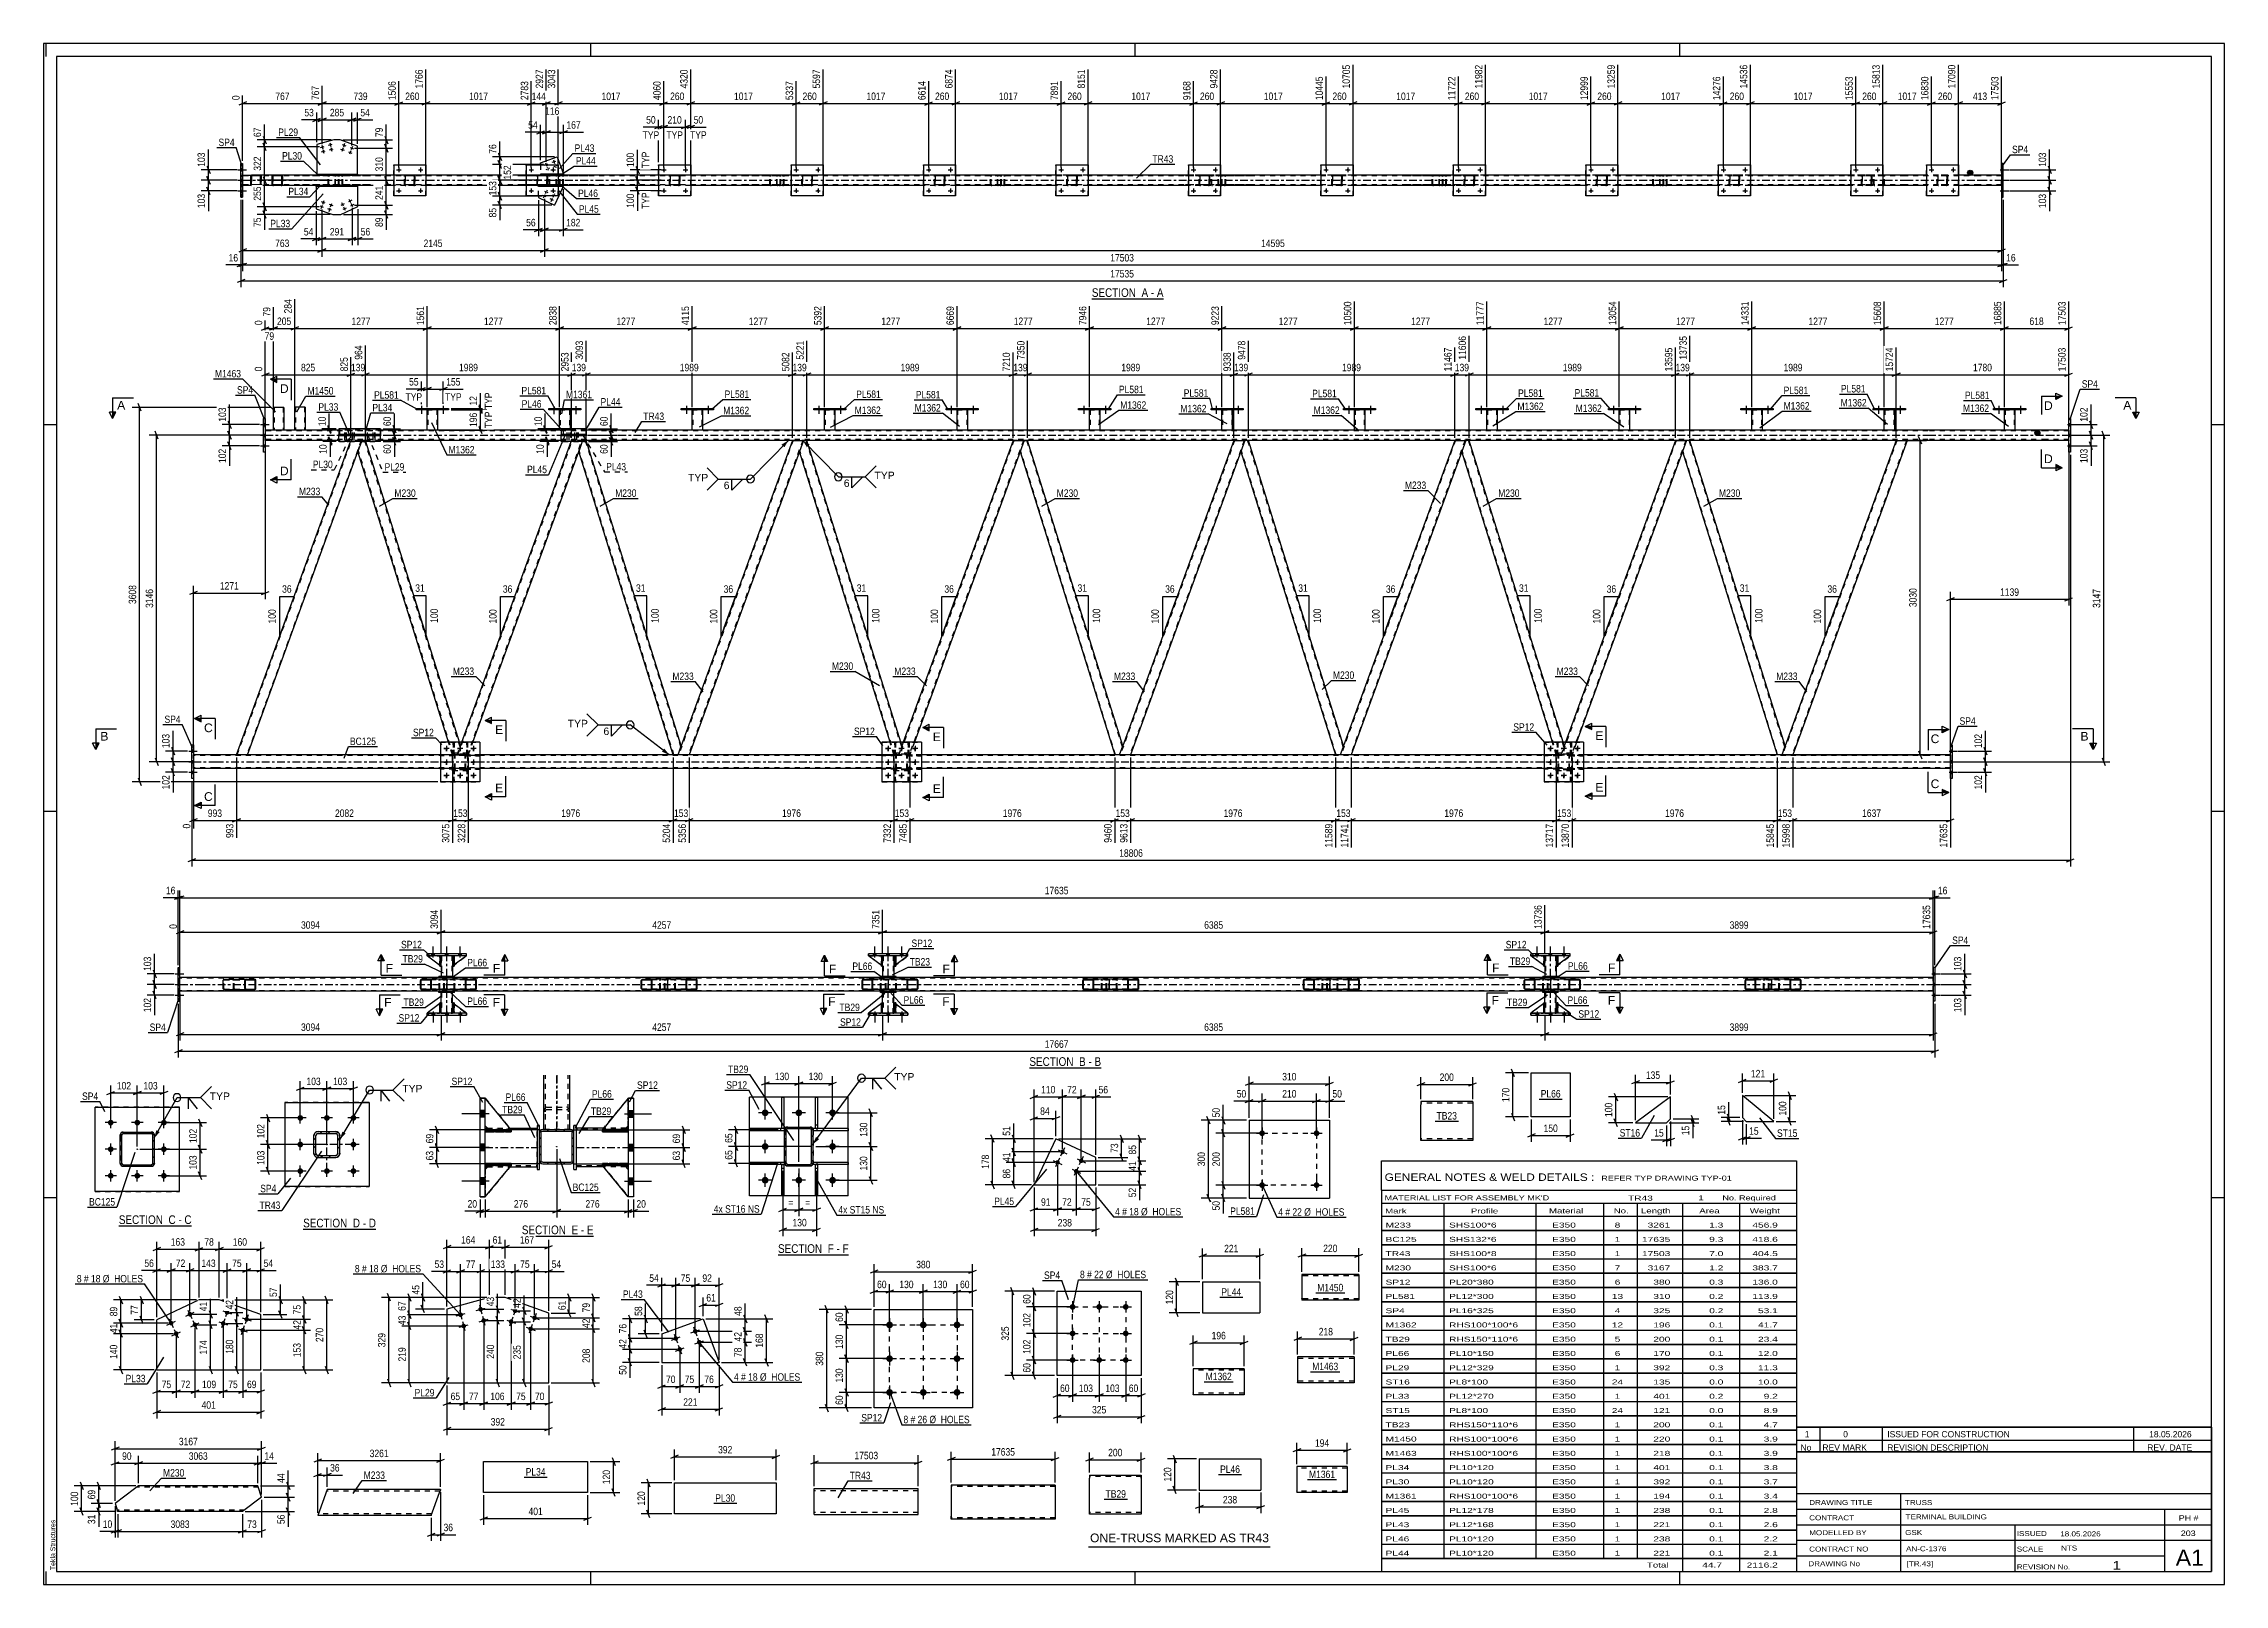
# Model space of a CAD drawing. Header units: millimetres. Extents: x 0 to 841, y 0 to 594.
import ezdxf

# ---------------------------------------------------------------- set-up
doc = ezdxf.new("R2010")
doc.units = ezdxf.units.MM
doc.linetypes.add('DXK_LINE_DOT2', pattern=[3.9198, 1.9599, -1.9599])
doc.linetypes.add('DXK_LINE_DOT3', pattern=[5.9187, 2.979, -0.9799, 0.9799, -0.9799])
doc.styles.add('Arial', font='ARIAL.TTF', dxfattribs={"height": 0.2})
doc.styles.add('Arial Narrow', font='ARIALN.TTF', dxfattribs={"height": 0.2})

# ---------------------------------------------------------------- blocks, each defined once
blk = doc.blocks.new('Unknown-247305199-1135')
at = {"color": 5, "linetype": 'Continuous'}
for p, q in [((841, 594), (0, 594)), ((0, 594), (0, 0)), ((1, 589), (1, 594)), ((836, 589), (5, 589)), ((5, 589), (5, 5)), ((211, 589), (211, 594)), ((421, 589), (421, 594)), ((631, 589), (631, 594)), ((836, 5), (836, 589)), ((841, 0), (841, 594)), ((5, 447), (0, 447)), ((841, 447), (836, 447)), ((5, 298), (0, 298)), ((841, 298), (836, 298)), ((5, 149), (0, 149)), ((841, 149), (836, 149)), ((0, 0), (841, 0)), ((1, 0), (1, 5)), ((5, 5), (836, 5)), ((211, 0), (211, 5)), ((421, 0), (421, 5)), ((631, 0), (631, 5))]:
    blk.add_line(p, q, dxfattribs=at)
at = {"color": 174, "linetype": 'Continuous', "style": 'Arial'}
blk.add_text('Tekla Structures', height=1.9102, rotation=90, dxfattribs=at).set_placement((4.5, 5.5))
blk = doc.blocks.new('Unknown-247305199-19 - 1374')
at = {"color": 6, "linetype": 'Continuous'}
blk.add_line((184.42, 134.25), (212.07, 134.25), dxfattribs=at)
at = {"color": 0, "linetype": 'Continuous'}
blk.add_wipeout([(202.53, 135), (202.53, 138.5), (184.42, 138.5), (184.42, 135)], dxfattribs=at)
blk.add_wipeout([(206.13, 135), (206.13, 138.5), (203.58, 138.5), (203.58, 135)], dxfattribs=at)
at = {"color": 7, "linetype": 'Continuous', "style": 'Arial Narrow'}
blk.add_text('SECTION ', height=3.34, dxfattribs=at).set_placement((184.42, 135))
at = {"color": 0, "linetype": 'Continuous'}
blk.add_wipeout([(208.46, 135), (208.46, 138.5), (207.18, 138.5), (207.18, 135)], dxfattribs=at)
blk.add_wipeout([(212.07, 135), (212.07, 138.5), (209.51, 138.5), (209.51, 135)], dxfattribs=at)
at = {"color": 7, "linetype": 'Continuous', "style": 'Arial Narrow'}
for s, p in [('E', (203.58, 135)), ('-', (207.18, 135)), ('E', (209.51, 135))]:
    blk.add_text(s, height=3.34, dxfattribs=at).set_placement(p)
blk = doc.blocks.new('Unknown-247305199-11 - 6050')
at = {"color": 6, "linetype": 'Continuous'}
blk.add_line((404.24, 495.59), (431.88, 495.59), dxfattribs=at)
at = {"color": 0, "linetype": 'Continuous'}
blk.add_wipeout([(422.35, 496.34), (422.35, 499.84), (404.24, 499.84), (404.24, 496.34)], dxfattribs=at)
blk.add_wipeout([(425.95, 496.34), (425.95, 499.84), (423.4, 499.84), (423.4, 496.34)], dxfattribs=at)
at = {"color": 7, "linetype": 'Continuous', "style": 'Arial Narrow'}
blk.add_text('SECTION ', height=3.34, dxfattribs=at).set_placement((404.24, 496.34))
at = {"color": 0, "linetype": 'Continuous'}
blk.add_wipeout([(428.28, 496.34), (428.28, 499.84), (427, 499.84), (427, 496.34)], dxfattribs=at)
blk.add_wipeout([(431.88, 496.34), (431.88, 499.84), (429.33, 499.84), (429.33, 496.34)], dxfattribs=at)
at = {"color": 7, "linetype": 'Continuous', "style": 'Arial Narrow'}
for s, p in [('A', (423.4, 496.34)), ('-', (427, 496.34)), ('A', (429.33, 496.34))]:
    blk.add_text(s, height=3.34, dxfattribs=at).set_placement(p)
blk = doc.blocks.new('Unknown-247305199-12 - 4236')
at = {"color": 6, "linetype": 'Continuous'}
blk.add_line((380.16, 199.13), (407.8, 199.13), dxfattribs=at)
at = {"color": 0, "linetype": 'Continuous'}
blk.add_wipeout([(398.26, 199.88), (398.26, 203.38), (380.16, 203.38), (380.16, 199.88)], dxfattribs=at)
blk.add_wipeout([(401.87, 199.88), (401.87, 203.38), (399.31, 203.38), (399.31, 199.88)], dxfattribs=at)
at = {"color": 7, "linetype": 'Continuous', "style": 'Arial Narrow'}
blk.add_text('SECTION ', height=3.34, dxfattribs=at).set_placement((380.16, 199.88))
at = {"color": 0, "linetype": 'Continuous'}
blk.add_wipeout([(404.2, 199.88), (404.2, 203.38), (402.92, 203.38), (402.92, 199.88)], dxfattribs=at)
blk.add_wipeout([(407.8, 199.88), (407.8, 203.38), (405.25, 203.38), (405.25, 199.88)], dxfattribs=at)
at = {"color": 7, "linetype": 'Continuous', "style": 'Arial Narrow'}
for s, p in [('B', (399.31, 199.88)), ('B', (405.25, 199.88)), ('-', (402.92, 199.88))]:
    blk.add_text(s, height=3.34, dxfattribs=at).set_placement(p)
blk = doc.blocks.new('Unknown-247305199-13 - 2261')
at = {"color": 6, "linetype": 'Continuous'}
blk.add_line((29, 138.18), (57.07, 138.18), dxfattribs=at)
at = {"color": 0, "linetype": 'Continuous'}
blk.add_wipeout([(47.11, 138.93), (47.11, 142.43), (29, 142.43), (29, 138.93)], dxfattribs=at)
blk.add_wipeout([(50.93, 138.93), (50.93, 142.43), (48.16, 142.43), (48.16, 138.93)], dxfattribs=at)
at = {"color": 7, "linetype": 'Continuous', "style": 'Arial Narrow'}
blk.add_text('SECTION ', height=3.34, dxfattribs=at).set_placement((29, 138.93))
at = {"color": 0, "linetype": 'Continuous'}
blk.add_wipeout([(53.25, 138.93), (53.25, 142.43), (51.98, 142.43), (51.98, 138.93)], dxfattribs=at)
blk.add_wipeout([(57.07, 138.93), (57.07, 142.43), (54.3, 142.43), (54.3, 138.93)], dxfattribs=at)
at = {"color": 7, "linetype": 'Continuous', "style": 'Arial Narrow'}
for s, p in [('C', (48.16, 138.93)), ('-', (51.98, 138.93)), ('C', (54.3, 138.93))]:
    blk.add_text(s, height=3.34, dxfattribs=at).set_placement(p)
blk = doc.blocks.new('Unknown-247305199-14 - 2061')
at = {"color": 6, "linetype": 'Continuous'}
blk.add_line((100.09, 136.89), (128.16, 136.89), dxfattribs=at)
at = {"color": 0, "linetype": 'Continuous'}
blk.add_wipeout([(118.2, 137.64), (118.2, 141.14), (100.09, 141.14), (100.09, 137.64)], dxfattribs=at)
blk.add_wipeout([(122.02, 137.64), (122.02, 141.14), (119.25, 141.14), (119.25, 137.64)], dxfattribs=at)
at = {"color": 7, "linetype": 'Continuous', "style": 'Arial Narrow'}
blk.add_text('SECTION ', height=3.34, dxfattribs=at).set_placement((100.09, 137.64))
at = {"color": 0, "linetype": 'Continuous'}
blk.add_wipeout([(124.34, 137.64), (124.34, 141.14), (123.07, 141.14), (123.07, 137.64)], dxfattribs=at)
blk.add_wipeout([(128.16, 137.64), (128.16, 141.14), (125.39, 141.14), (125.39, 137.64)], dxfattribs=at)
at = {"color": 7, "linetype": 'Continuous', "style": 'Arial Narrow'}
for s, p in [('D', (119.25, 137.64)), ('-', (123.07, 137.64)), ('D', (125.39, 137.64))]:
    blk.add_text(s, height=3.34, dxfattribs=at).set_placement(p)
blk = doc.blocks.new('Unknown-247305199-17 - 3830')
at = {"color": 6, "linetype": 'Continuous'}
blk.add_line((283.22, 127.04), (310.43, 127.04), dxfattribs=at)
at = {"color": 0, "linetype": 'Continuous'}
blk.add_wipeout([(301.33, 127.79), (301.33, 131.29), (283.22, 131.29), (283.22, 127.79)], dxfattribs=at)
blk.add_wipeout([(304.72, 127.79), (304.72, 131.29), (302.38, 131.29), (302.38, 127.79)], dxfattribs=at)
at = {"color": 7, "linetype": 'Continuous', "style": 'Arial Narrow'}
blk.add_text('SECTION ', height=3.34, dxfattribs=at).set_placement((283.22, 127.79))
at = {"color": 0, "linetype": 'Continuous'}
blk.add_wipeout([(307.04, 127.79), (307.04, 131.29), (305.77, 131.29), (305.77, 127.79)], dxfattribs=at)
blk.add_wipeout([(310.43, 127.79), (310.43, 131.29), (308.09, 131.29), (308.09, 127.79)], dxfattribs=at)
at = {"color": 7, "linetype": 'Continuous', "style": 'Arial Narrow'}
for s, p in [('F', (302.38, 127.79)), ('-', (305.77, 127.79)), ('F', (308.09, 127.79))]:
    blk.add_text(s, height=3.34, dxfattribs=at).set_placement(p)
blk = doc.blocks.new('Part-247305199-55889 - 55888')
at = {"color": 2, "linetype": 'Continuous'}
for p, q in [((169.7, 35.36), (169.7, 47.36)), ((169.7, 47.36), (189.7, 47.36)), ((189.8, 47.36), (209.8, 47.36)), ((209.8, 47.36), (209.8, 35.36)), ((189.7, 35.36), (169.7, 35.36)), ((209.8, 35.36), (189.8, 35.36))]:
    blk.add_line(p, q, dxfattribs=at)
blk = doc.blocks.new('Part-247305199-1520 - 1374')
at = {"color": 7, "linetype": 'DXK_LINE_DOT2'}
for p, q in [((215.49, 161.51), (215.49, 162.31)), ((215.49, 162.31), (223.99, 162.31)), ((225.49, 162.31), (215.49, 162.31)), ((223.99, 161.51), (215.49, 161.51)), ((215.49, 161.51), (225.49, 161.51)), ((223.99, 161.51), (223.99, 162.31)), ((223.99, 162.31), (225.49, 162.31)), ((225.49, 161.51), (223.99, 161.51)), ((225.49, 161.51), (225.49, 162.31)), ((225.49, 161.51), (225.49, 162.31)), ((225.49, 162.31), (225.49, 162.31)), ((225.49, 161.51), (225.49, 161.51))]:
    blk.add_line(p, q, dxfattribs=at)
at = {"color": 7, "linetype": 'DXK_LINE_DOT3'}
for p, q in [((225.49, 161.91), (215.49, 161.91)), ((215.49, 161.91), (225.49, 161.91))]:
    blk.add_line(p, q, dxfattribs=at)
blk = doc.blocks.new('Part-247305199-1528 - 1374')
at = {"color": 7, "linetype": 'DXK_LINE_DOT2'}
for p, q in [((170.29, 162.31), (171.79, 162.31)), ((180.29, 162.31), (170.29, 162.31)), ((170.29, 162.31), (170.29, 162.31)), ((170.29, 162.31), (170.29, 161.51)), ((170.29, 162.31), (170.29, 161.51)), ((171.79, 161.51), (170.29, 161.51)), ((170.29, 161.51), (180.29, 161.51)), ((170.29, 161.51), (170.29, 161.51)), ((171.79, 162.31), (180.29, 162.31)), ((171.79, 162.31), (171.79, 161.51)), ((180.29, 161.51), (171.79, 161.51)), ((180.29, 162.31), (180.29, 161.51))]:
    blk.add_line(p, q, dxfattribs=at)
blk = doc.blocks.new('Bolt-247305199-1381 - 1374')
at = {"linetype": 'Continuous'}
for points in [[(170.29, 180.11), (170.29, 182.71), (168.29, 182.71), (168.29, 180.11)], [(170.29, 180.11), (170.29, 182.71), (168.29, 182.71), (168.29, 180.11)], [(170.29, 180.11), (170.29, 182.71), (168.29, 182.71), (168.29, 180.11)], [(170.29, 167.11), (170.29, 169.71), (168.29, 169.71), (168.29, 167.11)], [(170.29, 167.11), (170.29, 169.71), (168.29, 169.71), (168.29, 167.11)], [(170.29, 154.11), (170.29, 156.71), (168.29, 156.71), (168.29, 154.11)], [(170.29, 154.11), (170.29, 156.71), (168.29, 156.71), (168.29, 154.11)], [(170.29, 154.11), (170.29, 156.71), (168.29, 156.71), (168.29, 154.11)]]:
    blk.add_hatch(color=1, dxfattribs=at).paths.add_polyline_path(points)
at = {"color": 1, "linetype": 'Continuous'}
for p, q in [((171.79, 181.41), (161.29, 181.41)), ((171.79, 181.41), (161.29, 181.41)), ((171.79, 181.41), (161.29, 181.41)), ((170.29, 182.71), (168.29, 182.71)), ((170.29, 182.71), (168.29, 182.71)), ((170.29, 182.71), (168.29, 182.71)), ((170.29, 180.11), (168.29, 180.11)), ((170.29, 180.11), (168.29, 180.11)), ((170.29, 180.11), (168.29, 180.11)), ((171.79, 168.41), (161.29, 168.41)), ((171.79, 168.41), (161.29, 168.41)), ((170.29, 169.71), (168.29, 169.71)), ((170.29, 169.71), (168.29, 169.71)), ((170.29, 167.11), (168.29, 167.11)), ((170.29, 167.11), (168.29, 167.11)), ((171.79, 155.41), (161.29, 155.41)), ((171.79, 155.41), (161.29, 155.41)), ((171.79, 155.41), (161.29, 155.41)), ((170.29, 156.71), (168.29, 156.71)), ((170.29, 156.71), (168.29, 156.71)), ((170.29, 156.71), (168.29, 156.71)), ((170.29, 154.11), (168.29, 154.11)), ((170.29, 154.11), (168.29, 154.11)), ((170.29, 154.11), (168.29, 154.11))]:
    blk.add_line(p, q, dxfattribs=at)
blk = doc.blocks.new('Part-247305199-1454 - 1374')
at = {"color": 7, "linetype": 'DXK_LINE_DOT2'}
for p, q in [((192.89, 175.35), (192.89, 196.27)), ((193.49, 175.35), (193.49, 196.27)), ((202.29, 175.35), (202.29, 196.27)), ((202.89, 175.35), (202.89, 196.27)), ((192.98, 182.88), (192.89, 182.16)), ((193.24, 183.48), (192.98, 182.88)), ((193.63, 183.88), (193.24, 183.48)), ((193.49, 182.16), (193.54, 182.52)), ((193.54, 182.52), (193.67, 182.82)), ((194.09, 184.02), (193.63, 183.88)), ((193.67, 182.82), (193.86, 183.02)), ((193.86, 183.02), (194.09, 183.09)), ((194.09, 184.02), (201.69, 184.02)), ((194.09, 183.09), (201.69, 183.09)), ((202.15, 183.88), (201.69, 184.02)), ((201.69, 183.09), (201.92, 183.02)), ((201.92, 183.02), (202.11, 182.82)), ((202.11, 182.82), (202.24, 182.52)), ((202.54, 183.48), (202.15, 183.88)), ((202.24, 182.52), (202.29, 182.16)), ((202.8, 182.88), (202.54, 183.48)), ((202.89, 182.16), (202.8, 182.88)), ((192.89, 175.35), (202.89, 175.35)), ((192.98, 175.35), (192.89, 175.35))]:
    blk.add_line(p, q, dxfattribs=at)
at = {"color": 7, "linetype": 'DXK_LINE_DOT3'}
blk.add_line((197.89, 196.27), (197.89, 176.27), dxfattribs=at)
blk = doc.blocks.new('Part-247305199-1510 - 1374')
at = {"color": 2, "linetype": 'Continuous'}
for p, q in [((215.49, 161.5), (215.49, 161.5)), ((223.99, 161.5), (215.49, 161.5)), ((225.49, 149.41), (215.49, 161.5)), ((223.99, 161.5), (223.99, 161.5)), ((223.99, 161.5), (225.49, 160))]:
    blk.add_line(p, q, dxfattribs=at)
at = {"color": 7, "linetype": 'DXK_LINE_DOT2'}
for p, q in [((215.49, 161.5), (223.99, 161.5)), ((225.49, 149.41), (215.49, 161.5)), ((223.99, 161.5), (225.49, 160)), ((225.49, 160), (225.49, 149.41))]:
    blk.add_line(p, q, dxfattribs=at)
at = {"color": 7, "linetype": 'DXK_LINE_DOT3'}
for p, q in [((215.49, 161.5), (225.49, 161.5)), ((225.49, 161.5), (225.49, 149.41))]:
    blk.add_line(p, q, dxfattribs=at)
blk = doc.blocks.new('Bolt-247305199-1382 - 1374')
at = {"linetype": 'Continuous'}
for points in [[(227.49, 180.11), (227.49, 182.71), (225.49, 182.71), (225.49, 180.11)], [(227.49, 180.11), (227.49, 182.71), (225.49, 182.71), (225.49, 180.11)], [(227.49, 180.11), (227.49, 182.71), (225.49, 182.71), (225.49, 180.11)], [(227.49, 167.11), (227.49, 169.71), (225.49, 169.71), (225.49, 167.11)], [(227.49, 167.11), (227.49, 169.71), (225.49, 169.71), (225.49, 167.11)], [(227.49, 154.11), (227.49, 156.71), (225.49, 156.71), (225.49, 154.11)], [(227.49, 154.11), (227.49, 156.71), (225.49, 156.71), (225.49, 154.11)], [(227.49, 154.11), (227.49, 156.71), (225.49, 156.71), (225.49, 154.11)]]:
    blk.add_hatch(color=1, dxfattribs=at).paths.add_polyline_path(points)
at = {"color": 1, "linetype": 'Continuous'}
for p, q in [((223.99, 181.41), (234.49, 181.41)), ((223.99, 181.41), (234.49, 181.41)), ((223.99, 181.41), (234.49, 181.41)), ((225.49, 182.71), (227.49, 182.71)), ((225.49, 182.71), (227.49, 182.71)), ((225.49, 182.71), (227.49, 182.71)), ((225.49, 180.11), (227.49, 180.11)), ((225.49, 180.11), (227.49, 180.11)), ((225.49, 180.11), (227.49, 180.11)), ((223.99, 168.41), (234.49, 168.41)), ((223.99, 168.41), (234.49, 168.41)), ((225.49, 169.71), (227.49, 169.71)), ((225.49, 169.71), (227.49, 169.71)), ((225.49, 167.11), (227.49, 167.11)), ((225.49, 167.11), (227.49, 167.11)), ((223.99, 155.41), (234.49, 155.41)), ((223.99, 155.41), (234.49, 155.41)), ((223.99, 155.41), (234.49, 155.41)), ((225.49, 156.71), (227.49, 156.71)), ((225.49, 156.71), (227.49, 156.71)), ((225.49, 156.71), (227.49, 156.71)), ((225.49, 154.11), (227.49, 154.11)), ((225.49, 154.11), (227.49, 154.11)), ((225.49, 154.11), (227.49, 154.11))]:
    blk.add_line(p, q, dxfattribs=at)
blk = doc.blocks.new('Part-247305199-1519 - 1374')
at = {"color": 7, "linetype": 'DXK_LINE_DOT2'}
for p, q in [((225.49, 187.41), (215.49, 175.3)), ((215.49, 175.3), (225.49, 187.41)), ((225.49, 176.8), (225.49, 187.41)), ((223.99, 175.3), (225.49, 176.8)), ((223.99, 175.3), (225.49, 176.8)), ((215.49, 175.3), (223.99, 175.3)), ((215.49, 175.3), (215.49, 175.3)), ((223.99, 175.3), (215.49, 175.3)), ((223.99, 175.3), (223.99, 175.3))]:
    blk.add_line(p, q, dxfattribs=at)
at = {"color": 7, "linetype": 'DXK_LINE_DOT3'}
for p, q in [((225.49, 175.3), (225.49, 187.41)), ((215.49, 175.3), (225.49, 175.3))]:
    blk.add_line(p, q, dxfattribs=at)
blk = doc.blocks.new('Part-247305199-1516 - 1374')
at = {"color": 2, "linetype": 'Continuous'}
for p, q in [((225.49, 187.41), (215.49, 175.3)), ((224, 175.31), (225.49, 176.8)), ((216.74, 175.3), (215.49, 175.3)), ((215.49, 175.3), (215.49, 175.3))]:
    blk.add_line(p, q, dxfattribs=at)
at = {"color": 7, "linetype": 'DXK_LINE_DOT2'}
for p, q in [((215.49, 175.3), (225.49, 187.41)), ((225.49, 176.8), (225.49, 187.41)), ((223.99, 175.3), (225.49, 176.8)), ((223.99, 175.3), (215.49, 175.3)), ((223.99, 175.3), (216.74, 175.3)), ((223.99, 175.3), (224, 175.31)), ((223.99, 175.3), (223.99, 175.3))]:
    blk.add_line(p, q, dxfattribs=at)
at = {"color": 7, "linetype": 'DXK_LINE_DOT3'}
for p, q in [((225.49, 175.3), (225.49, 187.41)), ((215.49, 175.3), (225.49, 175.3))]:
    blk.add_line(p, q, dxfattribs=at)
blk = doc.blocks.new('Part-247305199-1452 - 1374')
at = {"color": 2, "linetype": 'Continuous'}
for p, q in [((192.89, 175.35), (192.89, 196.27)), ((202.89, 175.35), (202.89, 196.27))]:
    blk.add_line(p, q, dxfattribs=at)
at = {"color": 7, "linetype": 'DXK_LINE_DOT2'}
for p, q in [((193.49, 175.35), (193.49, 196.27)), ((202.29, 175.35), (202.29, 196.27)), ((202.89, 175.35), (192.89, 175.35)), ((192.98, 175.35), (192.89, 175.35))]:
    blk.add_line(p, q, dxfattribs=at)
at = {"color": 7, "linetype": 'DXK_LINE_DOT3'}
blk.add_line((197.89, 175.35), (197.89, 196.27), dxfattribs=at)
blk = doc.blocks.new('Part-247305199-1551 - 1374')
at = {"color": 2, "linetype": 'Continuous'}
for p, q in [((225.49, 187.41), (227.49, 187.41)), ((225.49, 187.41), (225.49, 187.41)), ((225.49, 187.41), (225.49, 149.41)), ((227.49, 187.41), (227.49, 187.41)), ((227.49, 187.41), (227.49, 149.41)), ((227.49, 149.41), (225.49, 149.41))]:
    blk.add_line(p, q, dxfattribs=at)
at = {"color": 7, "linetype": 'DXK_LINE_DOT2'}
for p, q in [((227.49, 187.41), (225.49, 187.41)), ((225.49, 187.41), (225.49, 187.41)), ((227.49, 187.41), (227.49, 187.41)), ((227.49, 149.41), (225.49, 149.41))]:
    blk.add_line(p, q, dxfattribs=at)
blk = doc.blocks.new('Part-247305199-1482 - 1374')
at = {"color": 2, "linetype": 'Continuous'}
for p, q in [((215.99, 175.91), (205.49, 175.91)), ((225.49, 175.91), (224.6, 175.91)), ((215.98, 160.91), (205.49, 160.91)), ((225.49, 160.91), (224.58, 160.91))]:
    blk.add_line(p, q, dxfattribs=at)
at = {"color": 7, "linetype": 'DXK_LINE_DOT2'}
for p, q in [((205.49, 160.91), (205.49, 175.91)), ((225.49, 175.31), (205.49, 175.31)), ((224.6, 175.91), (215.99, 175.91)), ((225.49, 175.91), (225.49, 160.91)), ((205.49, 161.51), (225.49, 161.51)), ((224.58, 160.91), (215.98, 160.91))]:
    blk.add_line(p, q, dxfattribs=at)
at = {"color": 7, "linetype": 'DXK_LINE_DOT3'}
blk.add_line((205.49, 168.41), (225.49, 168.41), dxfattribs=at)
blk = doc.blocks.new('Part-247305199-1497 - 1374')
at = {"color": 2, "linetype": 'Continuous'}
for p, q in [((204.49, 176.91), (205.49, 176.91)), ((204.49, 174.15), (204.49, 176.91)), ((205.49, 159.91), (205.49, 176.91)), ((204.49, 159.91), (204.49, 163.35)), ((204.49, 159.91), (205.49, 159.91))]:
    blk.add_line(p, q, dxfattribs=at)
at = {"color": 7, "linetype": 'DXK_LINE_DOT2'}
for p, q in [((205.49, 176.91), (204.49, 176.91)), ((204.49, 163.35), (204.49, 174.15)), ((204.49, 159.91), (205.49, 159.91))]:
    blk.add_line(p, q, dxfattribs=at)
at = {"color": 7, "linetype": 'DXK_LINE_DOT3'}
blk.add_line((204.99, 168.41), (204.99, 168.41), dxfattribs=at)
blk = doc.blocks.new('Part-247305199-1502 - 1374')
at = {"color": 2, "linetype": 'Continuous'}
for p, q in [((191.29, 176.91), (190.29, 176.91)), ((190.29, 176.91), (190.29, 159.91)), ((191.29, 174.15), (191.29, 176.91)), ((190.29, 159.91), (191.29, 159.91)), ((191.29, 159.91), (191.29, 163.35))]:
    blk.add_line(p, q, dxfattribs=at)
at = {"color": 7, "linetype": 'DXK_LINE_DOT2'}
for p, q in [((190.29, 176.91), (191.29, 176.91)), ((191.29, 163.35), (191.29, 174.15)), ((190.29, 159.91), (191.29, 159.91))]:
    blk.add_line(p, q, dxfattribs=at)
at = {"color": 7, "linetype": 'DXK_LINE_DOT3'}
blk.add_line((190.79, 168.41), (190.79, 168.41), dxfattribs=at)
blk = doc.blocks.new('Part-247305199-1507 - 1374')
at = {"color": 2, "linetype": 'Continuous'}
for p, q in [((170.29, 175.91), (171.18, 175.91)), ((179.79, 175.91), (190.29, 175.91)), ((170.29, 160.91), (171.2, 160.91)), ((179.8, 160.91), (190.29, 160.91))]:
    blk.add_line(p, q, dxfattribs=at)
at = {"color": 7, "linetype": 'DXK_LINE_DOT2'}
for p, q in [((170.29, 160.91), (170.29, 175.91)), ((170.29, 175.31), (190.29, 175.31)), ((171.18, 175.91), (179.79, 175.91)), ((190.29, 160.91), (190.29, 175.91)), ((170.29, 161.51), (190.29, 161.51)), ((171.2, 160.91), (179.8, 160.91))]:
    blk.add_line(p, q, dxfattribs=at)
at = {"color": 7, "linetype": 'DXK_LINE_DOT3'}
blk.add_line((170.29, 168.41), (190.29, 168.41), dxfattribs=at)
blk = doc.blocks.new('Part-247305199-1513 - 1374')
at = {"color": 7, "linetype": 'DXK_LINE_DOT2'}
for p, q in [((215.49, 161.5), (223.99, 161.5)), ((225.49, 149.41), (215.49, 161.5)), ((215.49, 161.5), (215.49, 161.5)), ((223.99, 161.5), (215.49, 161.5)), ((215.49, 161.5), (225.49, 149.41)), ((223.99, 161.5), (225.49, 160)), ((223.99, 161.5), (223.99, 161.5)), ((225.49, 160), (223.99, 161.5)), ((225.49, 160), (225.49, 149.41))]:
    blk.add_line(p, q, dxfattribs=at)
at = {"color": 7, "linetype": 'DXK_LINE_DOT3'}
for p, q in [((215.49, 161.5), (225.49, 161.5)), ((225.49, 161.5), (225.49, 149.41))]:
    blk.add_line(p, q, dxfattribs=at)
blk = doc.blocks.new('Part-247305199-1521 - 1374')
at = {"color": 7, "linetype": 'DXK_LINE_DOT2'}
for p, q in [((215.49, 174.51), (215.49, 175.31)), ((215.49, 175.31), (223.99, 175.31)), ((225.49, 175.31), (215.49, 175.31)), ((223.99, 174.51), (215.49, 174.51)), ((215.49, 174.51), (225.49, 174.51)), ((223.99, 174.51), (223.99, 175.31)), ((223.99, 175.31), (225.49, 175.31)), ((225.49, 174.51), (223.99, 174.51)), ((225.49, 174.51), (225.49, 175.31)), ((225.49, 174.51), (225.49, 175.31)), ((225.49, 175.31), (225.49, 175.31)), ((225.49, 174.51), (225.49, 174.51))]:
    blk.add_line(p, q, dxfattribs=at)
at = {"color": 7, "linetype": 'DXK_LINE_DOT3'}
for p, q in [((225.49, 174.91), (215.49, 174.91)), ((215.49, 174.91), (225.49, 174.91))]:
    blk.add_line(p, q, dxfattribs=at)
blk = doc.blocks.new('Part-247305199-1522 - 1374')
at = {"color": 2, "linetype": 'Continuous'}
for p, q in [((215.49, 162.31), (225.49, 162.31)), ((215.49, 162.31), (215.49, 161.51)), ((225.49, 161.51), (215.49, 161.51)), ((225.49, 162.31), (225.49, 162.31)), ((225.49, 161.51), (225.49, 162.31))]:
    blk.add_line(p, q, dxfattribs=at)
at = {"color": 7, "linetype": 'DXK_LINE_DOT2'}
for p, q in [((223.99, 162.31), (215.49, 162.31)), ((215.49, 161.51), (223.99, 161.51)), ((225.49, 162.31), (223.99, 162.31)), ((223.99, 162.31), (223.99, 161.51)), ((223.99, 161.51), (225.49, 161.51)), ((225.49, 162.31), (225.49, 162.31))]:
    blk.add_line(p, q, dxfattribs=at)
blk = doc.blocks.new('Part-247305199-1523 - 1374')
at = {"color": 2, "linetype": 'Continuous'}
for p, q in [((215.5, 175.31), (215.49, 175.31)), ((215.49, 175.31), (215.49, 174.51)), ((215.49, 174.51), (225.49, 174.51)), ((225.49, 175.31), (216.74, 175.31)), ((225.49, 175.31), (225.49, 175.31)), ((225.49, 175.31), (225.49, 174.51))]:
    blk.add_line(p, q, dxfattribs=at)
at = {"color": 7, "linetype": 'DXK_LINE_DOT2'}
for p, q in [((215.49, 174.51), (223.99, 174.51)), ((216.74, 175.31), (215.5, 175.31)), ((223.99, 175.31), (215.5, 175.31)), ((223.99, 175.31), (225.49, 175.31)), ((223.99, 175.31), (223.99, 174.51)), ((223.99, 174.51), (225.49, 174.51)), ((225.49, 175.31), (225.49, 175.31))]:
    blk.add_line(p, q, dxfattribs=at)
blk = doc.blocks.new('Part-247305199-1524 - 1374')
at = {"color": 2, "linetype": 'Continuous'}
for p, q in [((171.79, 161.5), (170.29, 160)), ((170.29, 149.41), (180.29, 161.5)), ((180.29, 161.5), (171.79, 161.5)), ((171.79, 161.5), (171.79, 161.5)), ((180.29, 161.5), (180.29, 161.5))]:
    blk.add_line(p, q, dxfattribs=at)
at = {"color": 7, "linetype": 'DXK_LINE_DOT2'}
for p, q in [((170.29, 160), (171.79, 161.5)), ((170.29, 149.41), (180.29, 161.5)), ((170.29, 160), (170.29, 149.41)), ((171.79, 161.5), (180.29, 161.5))]:
    blk.add_line(p, q, dxfattribs=at)
at = {"color": 7, "linetype": 'DXK_LINE_DOT3'}
for p, q in [((180.29, 161.5), (170.29, 161.5)), ((170.29, 161.5), (170.29, 149.41))]:
    blk.add_line(p, q, dxfattribs=at)
blk = doc.blocks.new('Part-247305199-1525 - 1374')
at = {"color": 7, "linetype": 'DXK_LINE_DOT2'}
for p, q in [((171.79, 161.5), (170.29, 160)), ((170.29, 149.41), (180.29, 161.5)), ((170.29, 160), (171.79, 161.5)), ((180.29, 161.5), (170.29, 149.41)), ((170.29, 160), (170.29, 149.41)), ((180.29, 161.5), (171.79, 161.5)), ((171.79, 161.5), (171.79, 161.5)), ((171.79, 161.5), (180.29, 161.5)), ((180.29, 161.5), (180.29, 161.5))]:
    blk.add_line(p, q, dxfattribs=at)
at = {"color": 7, "linetype": 'DXK_LINE_DOT3'}
for p, q in [((180.29, 161.5), (170.29, 161.5)), ((170.29, 161.5), (170.29, 149.41))]:
    blk.add_line(p, q, dxfattribs=at)
blk = doc.blocks.new('Part-247305199-1526 - 1374')
at = {"color": 2, "linetype": 'Continuous'}
for p, q in [((180.29, 175.3), (170.29, 187.41)), ((171.78, 175.31), (170.29, 176.8)), ((179.04, 175.3), (180.29, 175.3)), ((180.29, 175.3), (180.29, 175.3))]:
    blk.add_line(p, q, dxfattribs=at)
at = {"color": 7, "linetype": 'DXK_LINE_DOT2'}
for p, q in [((170.29, 176.8), (170.29, 187.41)), ((170.29, 187.41), (180.29, 175.3)), ((171.79, 175.3), (170.29, 176.8)), ((171.79, 175.3), (171.78, 175.31)), ((180.29, 175.3), (171.79, 175.3)), ((171.79, 175.3), (171.79, 175.3)), ((171.79, 175.3), (179.04, 175.3))]:
    blk.add_line(p, q, dxfattribs=at)
at = {"color": 7, "linetype": 'DXK_LINE_DOT3'}
for p, q in [((170.29, 175.3), (170.29, 187.41)), ((180.29, 175.3), (170.29, 175.3))]:
    blk.add_line(p, q, dxfattribs=at)
blk = doc.blocks.new('Part-247305199-1527 - 1374')
at = {"color": 7, "linetype": 'DXK_LINE_DOT2'}
for p, q in [((170.29, 176.8), (170.29, 187.41)), ((170.29, 187.41), (180.29, 175.3)), ((170.29, 187.41), (180.29, 175.3)), ((171.79, 175.3), (170.29, 176.8)), ((171.79, 175.3), (170.29, 176.8)), ((180.29, 175.3), (171.79, 175.3)), ((171.79, 175.3), (171.79, 175.3)), ((171.79, 175.3), (180.29, 175.3)), ((180.29, 175.3), (180.29, 175.3))]:
    blk.add_line(p, q, dxfattribs=at)
at = {"color": 7, "linetype": 'DXK_LINE_DOT3'}
for p, q in [((170.29, 175.3), (170.29, 187.41)), ((180.29, 175.3), (170.29, 175.3))]:
    blk.add_line(p, q, dxfattribs=at)
blk = doc.blocks.new('Part-247305199-1529 - 1374')
at = {"color": 7, "linetype": 'DXK_LINE_DOT2'}
for p, q in [((170.29, 175.31), (171.79, 175.31)), ((180.29, 175.31), (170.29, 175.31)), ((170.29, 175.31), (170.29, 175.31)), ((170.29, 175.31), (170.29, 174.51)), ((170.29, 175.31), (170.29, 174.51)), ((171.79, 174.51), (170.29, 174.51)), ((170.29, 174.51), (180.29, 174.51)), ((170.29, 174.51), (170.29, 174.51)), ((171.79, 175.31), (180.29, 175.31)), ((171.79, 175.31), (171.79, 174.51)), ((180.29, 174.51), (171.79, 174.51)), ((180.29, 175.31), (180.29, 174.51))]:
    blk.add_line(p, q, dxfattribs=at)
at = {"color": 7, "linetype": 'DXK_LINE_DOT3'}
for p, q in [((170.29, 174.91), (180.29, 174.91)), ((180.29, 174.91), (170.29, 174.91))]:
    blk.add_line(p, q, dxfattribs=at)
blk = doc.blocks.new('Part-247305199-1530 - 1374')
at = {"color": 2, "linetype": 'Continuous'}
for p, q in [((170.29, 161.51), (170.29, 162.31)), ((180.29, 162.31), (170.29, 162.31)), ((180.29, 161.51), (170.29, 161.51)), ((170.29, 161.51), (170.29, 161.51)), ((180.29, 161.51), (180.29, 162.31))]:
    blk.add_line(p, q, dxfattribs=at)
at = {"color": 7, "linetype": 'DXK_LINE_DOT2'}
for p, q in [((171.79, 162.31), (170.29, 162.31)), ((170.29, 161.51), (171.79, 161.51)), ((171.79, 161.51), (171.79, 162.31)), ((180.29, 162.31), (171.79, 162.31)), ((171.79, 161.51), (180.29, 161.51))]:
    blk.add_line(p, q, dxfattribs=at)
at = {"color": 7, "linetype": 'DXK_LINE_DOT3'}
for p, q in [((170.29, 161.91), (180.29, 161.91)), ((180.29, 161.91), (170.29, 161.91))]:
    blk.add_line(p, q, dxfattribs=at)
blk = doc.blocks.new('Part-247305199-1531 - 1374')
at = {"color": 2, "linetype": 'Continuous'}
for p, q in [((170.29, 174.51), (170.29, 175.31)), ((170.29, 175.31), (179.04, 175.31)), ((180.29, 174.51), (170.29, 174.51)), ((170.29, 174.51), (170.29, 174.51)), ((180.29, 175.31), (180.28, 175.31)), ((180.29, 174.51), (180.29, 175.31))]:
    blk.add_line(p, q, dxfattribs=at)
at = {"color": 7, "linetype": 'DXK_LINE_DOT2'}
for p, q in [((171.79, 175.31), (170.29, 175.31)), ((170.29, 174.51), (171.79, 174.51)), ((171.79, 174.51), (171.79, 175.31)), ((180.28, 175.31), (171.79, 175.31)), ((171.79, 174.51), (180.29, 174.51)), ((179.04, 175.31), (180.28, 175.31))]:
    blk.add_line(p, q, dxfattribs=at)
blk = doc.blocks.new('Part-247305199-1546 - 1374')
at = {"color": 2, "linetype": 'Continuous'}
for p, q in [((168.29, 187.41), (168.29, 187.41)), ((168.29, 187.41), (170.29, 187.41)), ((168.29, 149.41), (168.29, 187.41)), ((170.29, 187.41), (170.29, 187.41)), ((170.29, 149.41), (170.29, 187.41)), ((170.29, 149.41), (168.29, 149.41))]:
    blk.add_line(p, q, dxfattribs=at)
at = {"color": 7, "linetype": 'DXK_LINE_DOT2'}
for p, q in [((170.29, 187.41), (168.29, 187.41)), ((168.29, 187.41), (168.29, 187.41)), ((170.29, 187.41), (170.29, 187.41)), ((168.29, 149.41), (170.29, 149.41))]:
    blk.add_line(p, q, dxfattribs=at)
blk = doc.blocks.new('Part-247305199-1590 - 1374')
at = {"linetype": 'Continuous'}
h = blk.add_hatch(dxfattribs=at)
h.set_pattern_fill('', scale=0.7, style=0, pattern_type=0)
h.set_pattern_definition([(45, (203.7494, 162.2395), (-1.57154, 1.57154), [])])
h.paths.add_polyline_path([(203.29, 162.15), (203.75, 162.24), (204.14, 162.5), (204.4, 162.89), (204.49, 163.35), (204.49, 174.15), (204.4, 174.61), (204.14, 175), (203.75, 175.26), (203.29, 175.35), (192.49, 175.35), (192.03, 175.26), (191.64, 175), (191.38, 174.61), (191.29, 174.15), (191.29, 163.35), (191.38, 162.89), (191.64, 162.5), (192.03, 162.24), (192.49, 162.15)])
h.paths.add_polyline_path([(192.49, 162.75), (192.26, 162.79), (192.07, 162.92), (191.94, 163.12), (191.89, 163.35), (191.89, 174.15), (191.94, 174.38), (192.07, 174.57), (192.26, 174.7), (192.49, 174.75), (203.29, 174.75), (203.52, 174.7), (203.71, 174.57), (203.84, 174.38), (203.89, 174.15), (203.89, 163.35), (203.84, 163.12), (203.71, 162.92), (203.52, 162.79), (203.29, 162.75)])
blk.add_hatch(color=30, dxfattribs=at).paths.add_polyline_path([(197.89, 168.65, -1), (197.89, 168.85, -1)])
at = {"color": 2, "linetype": 'Continuous'}
for p, q in [((191.38, 174.61), (191.29, 174.15)), ((191.29, 163.35), (191.29, 174.15)), ((191.89, 174.15), (191.94, 174.38)), ((191.89, 163.35), (191.89, 174.15)), ((191.94, 174.38), (192.07, 174.57)), ((192.49, 175.35), (192.03, 175.26)), ((192.07, 174.57), (192.26, 174.7)), ((192.26, 174.7), (192.49, 174.75)), ((192.49, 175.35), (203.29, 175.35)), ((192.49, 174.75), (203.29, 174.75)), ((203.75, 175.26), (203.29, 175.35)), ((203.29, 174.75), (203.52, 174.7)), ((203.52, 174.7), (203.71, 174.57)), ((203.71, 174.57), (203.84, 174.38)), ((203.84, 174.38), (203.89, 174.15)), ((203.89, 163.35), (203.89, 174.15)), ((204.49, 174.15), (204.4, 174.61)), ((204.49, 163.35), (204.49, 174.15)), ((191.29, 163.35), (191.38, 162.89)), ((191.94, 163.12), (191.89, 163.35)), ((192.07, 162.92), (191.94, 163.12)), ((192.03, 162.24), (192.49, 162.15)), ((192.26, 162.79), (192.07, 162.92)), ((192.49, 162.75), (192.26, 162.79)), ((192.49, 162.75), (203.29, 162.75)), ((192.49, 162.15), (203.29, 162.15)), ((203.52, 162.79), (203.29, 162.75)), ((203.29, 162.15), (203.75, 162.24)), ((203.71, 162.92), (203.52, 162.79)), ((203.84, 163.12), (203.71, 162.92)), ((203.89, 163.35), (203.84, 163.12)), ((204.4, 162.89), (204.49, 163.35))]:
    blk.add_line(p, q, dxfattribs=at)
at = {"color": 7, "linetype": 'DXK_LINE_DOT3'}
blk.add_line((197.89, 168.75), (197.89, 168.75), dxfattribs=at)
at = {"color": 30, "linetype": 'DXK_LINE_DOT3'}
blk.add_line((197.89, 168.75), (197.89, 168.75), dxfattribs=at)
at = {"color": 30, "linetype": 'Continuous'}
blk.add_circle((197.89, 168.75), 0.1, dxfattribs=at)
at = {"color": 2, "linetype": 'Continuous'}
for centre, start, end in [((192.49, 174.15), 112.5, 157.5), ((203.29, 174.15), 22.5, 67.5), ((192.49, 163.35), 202.5, 247.5), ((203.29, 163.35), 292.5, 337.5)]:
    blk.add_arc(centre, 1.2, start, end, dxfattribs=at)
blk = doc.blocks.new('Bolt-247305199-37372 - 6050')
at = {"linetype": 'Continuous'}
for points in [[(597.16, 545.3, -1), (596.28, 545.3, -1)], [(605.56, 545.3, -1), (604.68, 545.3, -1)]]:
    blk.add_hatch(color=1, dxfattribs=at).paths.add_polyline_path(points)
at = {"color": 1, "linetype": 'Continuous'}
for p, q in [((595.84, 545.3), (597.6, 545.3)), ((596.72, 546.18), (596.72, 544.42)), ((604.24, 545.3), (606, 545.3)), ((605.12, 546.18), (605.12, 544.42))]:
    blk.add_line(p, q, dxfattribs=at)
blk = doc.blocks.new('Part-247305199-6058 - 6050')
at = {"color": 7, "linetype": 'DXK_LINE_DOT2'}
for p, q in [((624.32, 543.3), (609.33, 543.3)), ((624.32, 543.06), (609.33, 543.06)), ((624.32, 539.54), (609.33, 539.54)), ((624.32, 539.3), (609.33, 539.3)), ((620.6, 542.95), (620.57, 542.82)), ((620.57, 539.78), (620.57, 542.82)), ((620.57, 539.78), (620.59, 539.69)), ((620.59, 539.69), (620.61, 539.59)), ((620.61, 543), (620.6, 542.95)), ((620.83, 542.82), (620.85, 542.91)), ((620.83, 539.78), (620.83, 542.82)), ((620.84, 539.71), (620.83, 539.78)), ((620.85, 539.68), (620.84, 539.71)), ((620.85, 542.91), (620.9, 542.99)), ((620.9, 539.61), (620.85, 539.68)), ((621.08, 543.3), (620.89, 543.26)), ((620.89, 539.33), (621.08, 539.3)), ((620.9, 542.99), (620.98, 543.04)), ((620.98, 539.55), (620.9, 539.61)), ((620.98, 543.04), (621.08, 543.06)), ((621.08, 539.54), (620.98, 539.55)), ((624.51, 543.26), (624.32, 543.3)), ((624.32, 543.06), (624.41, 543.04)), ((624.41, 539.55), (624.32, 539.54)), ((624.32, 539.3), (624.51, 539.33)), ((624.41, 543.04), (624.5, 542.99)), ((624.5, 539.61), (624.41, 539.55)), ((624.5, 542.99), (624.55, 542.91)), ((624.55, 539.68), (624.5, 539.61)), ((624.55, 542.91), (624.57, 542.82)), ((624.55, 539.68), (624.56, 539.71)), ((624.56, 539.71), (624.57, 539.78)), ((624.57, 539.78), (624.57, 542.82)), ((624.8, 542.95), (624.79, 543)), ((624.79, 539.59), (624.81, 539.69)), ((624.83, 542.82), (624.8, 542.95)), ((624.81, 539.69), (624.83, 539.78)), ((624.83, 539.78), (624.83, 542.82))]:
    blk.add_line(p, q, dxfattribs=at)
for centre, start, end in [((621.06, 542.8), 110.75831, 155.68004), ((621.06, 539.8), 204.31996, 249.24169), ((624.34, 542.8), 24.31996, 69.24169), ((624.34, 539.8), 290.75831, 335.68004)]:
    blk.add_arc(centre, 0.496, start, end, dxfattribs=at)
blk = doc.blocks.new('Part-247305199-6052 - 6050')
at = {"color": 7, "linetype": 'DXK_LINE_DOT2'}
for p, q in [((113.51, 543.3), (98.52, 543.3)), ((113.51, 543.06), (98.52, 543.06)), ((113.51, 539.54), (98.52, 539.54)), ((113.51, 539.3), (98.52, 539.3)), ((109.79, 542.95), (109.77, 542.82)), ((109.77, 539.78), (109.77, 542.82)), ((109.77, 539.78), (109.78, 539.69)), ((109.78, 539.69), (109.8, 539.59)), ((109.8, 543), (109.79, 542.95)), ((110.02, 542.82), (110.04, 542.91)), ((110.02, 539.78), (110.02, 542.82)), ((110.04, 539.71), (110.02, 539.78)), ((110.04, 542.91), (110.1, 542.99)), ((110.04, 539.68), (110.04, 539.71)), ((110.1, 539.61), (110.04, 539.68)), ((110.28, 543.3), (110.08, 543.26)), ((110.08, 539.33), (110.28, 539.3)), ((110.1, 542.99), (110.18, 543.04)), ((110.18, 539.55), (110.1, 539.61)), ((110.18, 543.04), (110.28, 543.06)), ((110.28, 539.54), (110.18, 539.55)), ((113.71, 543.26), (113.51, 543.3)), ((113.51, 543.06), (113.61, 543.04)), ((113.61, 539.55), (113.51, 539.54)), ((113.51, 539.3), (113.71, 539.33)), ((113.61, 543.04), (113.69, 542.99)), ((113.69, 539.61), (113.61, 539.55)), ((113.69, 542.99), (113.75, 542.91)), ((113.75, 539.68), (113.69, 539.61)), ((113.75, 542.91), (113.77, 542.82)), ((113.75, 539.71), (113.77, 539.78)), ((113.75, 539.68), (113.75, 539.71)), ((113.77, 539.78), (113.77, 542.82)), ((113.99, 542.95), (113.98, 543)), ((113.98, 539.59), (114, 539.69)), ((114.02, 542.82), (113.99, 542.95)), ((114, 539.69), (114.02, 539.78)), ((114.02, 539.78), (114.02, 542.82))]:
    blk.add_line(p, q, dxfattribs=at)
for centre, start, end in [((110.26, 542.8), 110.75831, 155.68004), ((110.26, 539.8), 204.31996, 249.24169), ((113.53, 542.8), 24.31996, 69.24169), ((113.53, 539.8), 290.75831, 335.68004)]:
    blk.add_arc(centre, 0.496, start, end, dxfattribs=at)
blk = doc.blocks.new('Part-247305199-37330 - 6050')
at = {"color": 2, "linetype": 'Continuous'}
for p, q in [((237.16, 547.3), (237.16, 535.3)), ((237.16, 547.3), (249.56, 547.3)), ((249.56, 547.3), (249.56, 535.3)), ((249.56, 535.3), (237.16, 535.3))]:
    blk.add_line(p, q, dxfattribs=at)
at = {"color": 7, "linetype": 'DXK_LINE_DOT2'}
for p, q in [((237.16, 535.3), (237.16, 547.3)), ((249.56, 535.3), (249.56, 547.3))]:
    blk.add_line(p, q, dxfattribs=at)
blk = doc.blocks.new('Part-247305199-6053 - 6050')
at = {"color": 7, "linetype": 'DXK_LINE_DOT2'}
for p, q in [((198.65, 543.3), (183.66, 543.3)), ((198.65, 543.06), (183.66, 543.06)), ((198.65, 539.54), (183.66, 539.54)), ((198.65, 539.3), (183.66, 539.3)), ((194.94, 543), (194.9, 542.82)), ((194.9, 539.78), (194.9, 542.82)), ((194.9, 539.78), (194.94, 539.59)), ((195.16, 542.82), (195.17, 542.91)), ((195.16, 539.78), (195.16, 542.82)), ((195.17, 539.68), (195.16, 539.78)), ((195.17, 542.91), (195.23, 542.99)), ((195.23, 539.61), (195.17, 539.68)), ((195.41, 543.3), (195.22, 543.26)), ((195.22, 539.33), (195.41, 539.3)), ((195.23, 542.99), (195.31, 543.04)), ((195.31, 539.55), (195.23, 539.61)), ((195.31, 543.04), (195.41, 543.06)), ((195.41, 539.54), (195.31, 539.55)), ((198.84, 543.26), (198.65, 543.3)), ((198.65, 543.06), (198.74, 543.04)), ((198.74, 539.55), (198.65, 539.54)), ((198.65, 539.3), (198.84, 539.33)), ((198.74, 543.04), (198.83, 542.99)), ((198.83, 539.61), (198.74, 539.55)), ((198.83, 542.99), (198.88, 542.91)), ((198.88, 539.68), (198.83, 539.61)), ((198.88, 542.91), (198.9, 542.82)), ((198.88, 539.68), (198.89, 539.71)), ((198.89, 539.71), (198.9, 539.78)), ((198.9, 539.78), (198.9, 542.82)), ((199.13, 542.95), (199.12, 543)), ((199.12, 539.59), (199.14, 539.69)), ((199.16, 542.82), (199.13, 542.95)), ((199.14, 539.69), (199.16, 539.78)), ((199.16, 539.78), (199.16, 542.82))]:
    blk.add_line(p, q, dxfattribs=at)
for centre, start, end in [((195.39, 542.8), 110.75831, 155.68004), ((195.39, 539.8), 204.31996, 249.24169), ((198.67, 542.8), 24.31996, 69.24169), ((198.67, 539.8), 290.75831, 335.68004)]:
    blk.add_arc(centre, 0.496, start, end, dxfattribs=at)
blk = doc.blocks.new('Part-247305199-6054 - 6050')
at = {"color": 7, "linetype": 'DXK_LINE_DOT2'}
for p, q in [((283.78, 543.3), (268.79, 543.3)), ((283.78, 543.06), (268.79, 543.06)), ((283.78, 539.54), (268.79, 539.54)), ((283.78, 539.3), (268.79, 539.3)), ((280.06, 542.95), (280.03, 542.82)), ((280.03, 539.78), (280.03, 542.82)), ((280.03, 539.78), (280.05, 539.69)), ((280.05, 539.69), (280.07, 539.59)), ((280.07, 543), (280.06, 542.95)), ((280.29, 542.82), (280.31, 542.91)), ((280.29, 539.78), (280.29, 542.82)), ((280.3, 539.71), (280.29, 539.78)), ((280.31, 539.68), (280.3, 539.71)), ((280.31, 542.91), (280.36, 542.99)), ((280.36, 539.61), (280.31, 539.68)), ((280.55, 543.3), (280.35, 543.26)), ((280.35, 539.33), (280.55, 539.3)), ((280.36, 542.99), (280.45, 543.04)), ((280.45, 539.55), (280.36, 539.61)), ((280.45, 543.04), (280.55, 543.06)), ((280.55, 539.54), (280.45, 539.55)), ((283.98, 543.26), (283.78, 543.3)), ((283.78, 543.06), (283.88, 543.04)), ((283.88, 539.55), (283.78, 539.54)), ((283.78, 539.3), (283.98, 539.33)), ((283.88, 543.04), (283.96, 542.99)), ((283.96, 539.61), (283.88, 539.55)), ((283.96, 542.99), (284.02, 542.91)), ((284.02, 539.68), (283.96, 539.61)), ((284.02, 542.91), (284.04, 542.82)), ((284.02, 539.71), (284.04, 539.78)), ((284.02, 539.68), (284.02, 539.71)), ((284.04, 539.78), (284.04, 542.82)), ((284.26, 542.95), (284.25, 543)), ((284.25, 539.59), (284.27, 539.69)), ((284.29, 542.82), (284.26, 542.95)), ((284.27, 539.69), (284.29, 539.78)), ((284.29, 539.78), (284.29, 542.82))]:
    blk.add_line(p, q, dxfattribs=at)
for centre, start, end in [((280.53, 542.8), 110.75831, 155.68004), ((280.53, 539.8), 204.31996, 249.24169), ((283.8, 542.8), 24.31996, 69.24169), ((283.8, 539.8), 290.75831, 335.68004)]:
    blk.add_arc(centre, 0.496, start, end, dxfattribs=at)
blk = doc.blocks.new('Part-247305199-6055 - 6050')
at = {"color": 7, "linetype": 'DXK_LINE_DOT2'}
for p, q in [((368.91, 543.3), (353.93, 543.3)), ((368.91, 543.06), (353.93, 543.06)), ((368.91, 539.54), (353.93, 539.54)), ((368.91, 539.3), (353.93, 539.3)), ((365.2, 542.95), (365.17, 542.82)), ((365.17, 539.78), (365.17, 542.82)), ((365.17, 539.78), (365.19, 539.69)), ((365.19, 539.69), (365.21, 539.59)), ((365.21, 543), (365.2, 542.95)), ((365.42, 542.82), (365.44, 542.91)), ((365.42, 539.78), (365.42, 542.82)), ((365.44, 539.71), (365.42, 539.78)), ((365.44, 542.91), (365.5, 542.99)), ((365.44, 539.68), (365.44, 539.71)), ((365.5, 539.61), (365.44, 539.68)), ((365.68, 543.3), (365.48, 543.26)), ((365.48, 539.33), (365.68, 539.3)), ((365.5, 542.99), (365.58, 543.04)), ((365.58, 539.55), (365.5, 539.61)), ((365.58, 543.04), (365.68, 543.06)), ((365.68, 539.54), (365.58, 539.55)), ((369.11, 543.26), (368.91, 543.3)), ((368.91, 543.06), (369.01, 543.04)), ((369.01, 539.55), (368.91, 539.54)), ((368.91, 539.3), (369.11, 539.33)), ((369.01, 543.04), (369.09, 542.99)), ((369.09, 539.61), (369.01, 539.55)), ((369.09, 542.99), (369.15, 542.91)), ((369.15, 539.68), (369.09, 539.61)), ((369.15, 542.91), (369.17, 542.82)), ((369.15, 539.68), (369.16, 539.71)), ((369.16, 539.71), (369.17, 539.78)), ((369.17, 539.78), (369.17, 542.82)), ((369.4, 542.95), (369.39, 543)), ((369.39, 539.59), (369.41, 539.69)), ((369.43, 542.82), (369.4, 542.95)), ((369.41, 539.69), (369.43, 539.78)), ((369.43, 539.78), (369.43, 542.82))]:
    blk.add_line(p, q, dxfattribs=at)
for centre, start, end in [((365.66, 542.8), 110.75831, 155.68004), ((365.66, 539.8), 204.31996, 249.24169), ((368.93, 542.8), 24.31996, 69.24169), ((368.93, 539.8), 290.75831, 335.68004)]:
    blk.add_arc(centre, 0.496, start, end, dxfattribs=at)
blk = doc.blocks.new('Part-247305199-6056 - 6050')
at = {"color": 7, "linetype": 'DXK_LINE_DOT2'}
for p, q in [((454.05, 543.3), (439.06, 543.3)), ((454.05, 543.06), (439.06, 543.06)), ((454.05, 539.54), (439.06, 539.54)), ((454.05, 539.3), (439.06, 539.3)), ((450.34, 543), (450.3, 542.82)), ((450.3, 539.78), (450.3, 542.82)), ((450.3, 539.78), (450.34, 539.59)), ((450.56, 542.82), (450.58, 542.91)), ((450.56, 539.78), (450.56, 542.82)), ((450.58, 539.68), (450.56, 539.78)), ((450.58, 542.91), (450.63, 542.99)), ((450.63, 539.61), (450.58, 539.68)), ((450.81, 543.3), (450.62, 543.26)), ((450.62, 539.33), (450.81, 539.3)), ((450.63, 542.99), (450.72, 543.04)), ((450.72, 539.55), (450.63, 539.61)), ((450.72, 543.04), (450.81, 543.06)), ((450.81, 539.54), (450.72, 539.55)), ((454.24, 543.26), (454.05, 543.3)), ((454.05, 543.06), (454.15, 543.04)), ((454.15, 539.55), (454.05, 539.54)), ((454.05, 539.3), (454.24, 539.33)), ((454.15, 543.04), (454.23, 542.99)), ((454.23, 539.61), (454.15, 539.55)), ((454.23, 542.99), (454.28, 542.91)), ((454.28, 539.68), (454.23, 539.61)), ((454.28, 542.91), (454.3, 542.82)), ((454.28, 539.68), (454.29, 539.71)), ((454.29, 539.71), (454.3, 539.78)), ((454.3, 539.78), (454.3, 542.82)), ((454.53, 542.95), (454.52, 543)), ((454.52, 539.59), (454.54, 539.69)), ((454.56, 542.82), (454.53, 542.95)), ((454.54, 539.69), (454.56, 539.78)), ((454.56, 539.78), (454.56, 542.82))]:
    blk.add_line(p, q, dxfattribs=at)
for centre, start, end in [((450.79, 542.8), 110.75831, 155.68004), ((450.79, 539.8), 204.31996, 249.24169), ((454.07, 542.8), 24.31996, 69.24169), ((454.07, 539.8), 290.75831, 335.68004)]:
    blk.add_arc(centre, 0.496, start, end, dxfattribs=at)
blk = doc.blocks.new('Part-247305199-6057 - 6050')
at = {"color": 7, "linetype": 'DXK_LINE_DOT2'}
for p, q in [((539.18, 543.3), (524.19, 543.3)), ((539.18, 543.06), (524.19, 543.06)), ((539.18, 539.54), (524.19, 539.54)), ((539.18, 539.3), (524.19, 539.3)), ((535.47, 542.95), (535.44, 542.82)), ((535.44, 539.78), (535.44, 542.82)), ((535.44, 539.78), (535.45, 539.69)), ((535.45, 539.69), (535.48, 539.59)), ((535.48, 543), (535.47, 542.95)), ((535.69, 542.82), (535.71, 542.91)), ((535.69, 539.78), (535.69, 542.82)), ((535.71, 539.71), (535.69, 539.78)), ((535.71, 542.91), (535.77, 542.99)), ((535.71, 539.68), (535.71, 539.71)), ((535.77, 539.61), (535.71, 539.68)), ((535.95, 543.3), (535.75, 543.26)), ((535.75, 539.33), (535.95, 539.3)), ((535.77, 542.99), (535.85, 543.04)), ((535.85, 539.55), (535.77, 539.61)), ((535.85, 543.04), (535.95, 543.06)), ((535.95, 539.54), (535.85, 539.55)), ((539.38, 543.26), (539.18, 543.3)), ((539.18, 543.06), (539.28, 543.04)), ((539.28, 539.55), (539.18, 539.54)), ((539.18, 539.3), (539.38, 539.33)), ((539.28, 543.04), (539.36, 542.99)), ((539.36, 539.61), (539.28, 539.55)), ((539.36, 542.99), (539.42, 542.91)), ((539.42, 539.68), (539.36, 539.61)), ((539.42, 542.91), (539.44, 542.82)), ((539.42, 539.71), (539.44, 539.78)), ((539.42, 539.68), (539.42, 539.71)), ((539.44, 539.78), (539.44, 542.82)), ((539.66, 542.95), (539.65, 543)), ((539.65, 539.59), (539.68, 539.69)), ((539.69, 542.82), (539.66, 542.95)), ((539.68, 539.69), (539.69, 539.78)), ((539.69, 539.78), (539.69, 542.82))]:
    blk.add_line(p, q, dxfattribs=at)
for centre, start, end in [((535.93, 542.8), 110.75831, 155.68004), ((535.93, 539.8), 204.31996, 249.24169), ((539.2, 542.8), 24.31996, 69.24169), ((539.2, 539.8), 290.75831, 335.68004)]:
    blk.add_arc(centre, 0.496, start, end, dxfattribs=at)
blk = doc.blocks.new('Part-247305199-6059 - 6050')
at = {"color": 7, "linetype": 'DXK_LINE_DOT2'}
for p, q in [((709.45, 543.3), (694.46, 543.3)), ((709.45, 543.06), (694.46, 543.06)), ((709.45, 539.54), (694.46, 539.54)), ((709.45, 539.3), (694.46, 539.3)), ((705.74, 543), (705.71, 542.82)), ((705.71, 539.78), (705.71, 542.82)), ((705.71, 539.78), (705.74, 539.59)), ((705.96, 542.82), (705.98, 542.91)), ((705.96, 539.78), (705.96, 542.82)), ((705.98, 539.68), (705.96, 539.78)), ((705.98, 542.91), (706.04, 542.99)), ((706.04, 539.61), (705.98, 539.68)), ((706.22, 543.3), (706.02, 543.26)), ((706.02, 539.33), (706.22, 539.3)), ((706.04, 542.99), (706.12, 543.04)), ((706.12, 539.55), (706.04, 539.61)), ((706.12, 543.04), (706.22, 543.06)), ((706.22, 539.54), (706.12, 539.55)), ((709.65, 543.26), (709.45, 543.3)), ((709.45, 543.06), (709.55, 543.04)), ((709.55, 539.55), (709.45, 539.54)), ((709.45, 539.3), (709.65, 539.33)), ((709.55, 543.04), (709.63, 542.99)), ((709.63, 539.61), (709.55, 539.55)), ((709.63, 542.99), (709.69, 542.91)), ((709.69, 539.68), (709.63, 539.61)), ((709.69, 542.91), (709.71, 542.82)), ((709.69, 539.71), (709.71, 539.78)), ((709.69, 539.68), (709.69, 539.71)), ((709.71, 539.78), (709.71, 542.82)), ((709.93, 542.95), (709.92, 543)), ((709.92, 539.59), (709.94, 539.69)), ((709.96, 542.82), (709.93, 542.95)), ((709.94, 539.69), (709.96, 539.78)), ((709.96, 539.78), (709.96, 542.82))]:
    blk.add_line(p, q, dxfattribs=at)
for centre, start, end in [((706.2, 542.8), 110.75831, 155.68004), ((706.2, 539.8), 204.31996, 249.24169), ((709.47, 542.8), 24.31996, 69.24169), ((709.47, 539.8), 290.75831, 335.68004)]:
    blk.add_arc(centre, 0.496, start, end, dxfattribs=at)
blk = doc.blocks.new('Part-247305199-37338 - 6050')
at = {"color": 2, "linetype": 'Continuous'}
for p, q in [((441.48, 547.3), (441.48, 535.3)), ((441.48, 547.3), (453.88, 547.3)), ((453.88, 547.3), (453.88, 535.3)), ((453.88, 535.3), (441.48, 535.3))]:
    blk.add_line(p, q, dxfattribs=at)
at = {"color": 7, "linetype": 'DXK_LINE_DOT2'}
for p, q in [((441.48, 535.3), (441.48, 547.3)), ((453.88, 535.3), (453.88, 547.3))]:
    blk.add_line(p, q, dxfattribs=at)
blk = doc.blocks.new('Part-247305199-6060 - 6050')
at = {"color": 7, "linetype": 'DXK_LINE_DOT2'}
for p, q in [((112.5, 543), (112.48, 542.82)), ((112.48, 539.78), (112.48, 542.82)), ((112.48, 539.78), (112.5, 539.59)), ((112.55, 543.16), (112.5, 543)), ((112.5, 539.59), (112.55, 539.44)), ((112.64, 543.26), (112.55, 543.16)), ((112.55, 539.44), (112.64, 539.33)), ((112.61, 542.82), (112.62, 542.91)), ((112.61, 539.78), (112.61, 542.82)), ((112.62, 539.68), (112.61, 539.78)), ((112.62, 542.91), (112.65, 542.99)), ((112.65, 539.61), (112.62, 539.68)), ((112.75, 543.3), (112.64, 543.26)), ((112.64, 539.33), (112.75, 539.3)), ((112.65, 542.99), (112.69, 543.04)), ((112.69, 539.55), (112.65, 539.61)), ((112.69, 543.04), (112.75, 543.06)), ((112.75, 539.54), (112.69, 539.55)), ((124.9, 543.3), (112.75, 543.3)), ((124.9, 543.06), (112.75, 543.06)), ((124.9, 539.54), (112.75, 539.54)), ((124.9, 539.3), (112.75, 539.3)), ((114.02, 543.06), (114.02, 543.3)), ((114.02, 539.3), (114.02, 539.54)), ((115.03, 543.26), (114.84, 543.3)), ((114.84, 543.06), (114.93, 543.04)), ((114.93, 539.55), (114.84, 539.54)), ((114.84, 539.3), (115.03, 539.33)), ((114.93, 543.04), (115.02, 542.99)), ((115.02, 539.61), (114.93, 539.55)), ((115.02, 542.99), (115.07, 542.91)), ((115.07, 539.68), (115.02, 539.61)), ((115.07, 542.91), (115.09, 542.82)), ((115.07, 539.68), (115.08, 539.71)), ((115.08, 539.71), (115.09, 539.78)), ((115.09, 539.78), (115.09, 542.82)), ((115.31, 542.95), (115.3, 543)), ((115.3, 539.59), (115.32, 539.69)), ((115.34, 542.82), (115.31, 542.95)), ((115.32, 539.69), (115.34, 539.78)), ((115.34, 539.78), (115.34, 542.82))]:
    blk.add_line(p, q, dxfattribs=at)
for centre, start, end in [((114.85, 542.8), 23.8494, 68.8059), ((114.85, 539.79), 291.1941, 336.1506)]:
    blk.add_arc(centre, 0.492, start, end, dxfattribs=at)
blk = doc.blocks.new('Part-247305199-6061 - 6050')
at = {"color": 7, "linetype": 'DXK_LINE_DOT2'}
for p, q in [((197.63, 543), (197.61, 542.82)), ((197.61, 539.78), (197.61, 542.82)), ((197.61, 539.78), (197.63, 539.59)), ((197.69, 543.16), (197.63, 543)), ((197.63, 539.59), (197.69, 539.44)), ((197.78, 543.26), (197.69, 543.16)), ((197.69, 539.44), (197.78, 539.33)), ((197.75, 542.82), (197.76, 542.91)), ((197.75, 539.78), (197.75, 542.82)), ((197.76, 539.68), (197.75, 539.78)), ((197.76, 542.91), (197.78, 542.99)), ((197.78, 539.61), (197.76, 539.68)), ((197.88, 543.3), (197.78, 543.26)), ((197.78, 542.99), (197.83, 543.04)), ((197.83, 539.55), (197.78, 539.61)), ((197.78, 539.33), (197.88, 539.3)), ((197.83, 543.04), (197.88, 543.06)), ((197.88, 539.54), (197.83, 539.55)), ((210.04, 543.3), (197.88, 543.3)), ((210.04, 543.06), (197.88, 543.06)), ((210.04, 539.54), (197.88, 539.54)), ((210.04, 539.3), (197.88, 539.3)), ((199.16, 543.06), (199.16, 543.3)), ((199.16, 539.3), (199.16, 539.54)), ((200.16, 543.26), (199.97, 543.3)), ((199.97, 543.06), (200.07, 543.04)), ((200.07, 539.55), (199.97, 539.54)), ((199.97, 539.3), (200.16, 539.33)), ((200.07, 543.04), (200.15, 542.99)), ((200.15, 539.61), (200.07, 539.55)), ((200.15, 542.99), (200.2, 542.91)), ((200.2, 539.68), (200.15, 539.61)), ((200.2, 542.91), (200.22, 542.82)), ((200.2, 539.68), (200.21, 539.71)), ((200.21, 539.71), (200.22, 539.78)), ((200.22, 539.78), (200.22, 542.82)), ((200.45, 542.95), (200.44, 543)), ((200.44, 539.59), (200.46, 539.69)), ((200.47, 542.82), (200.45, 542.95)), ((200.46, 539.69), (200.47, 539.78)), ((200.47, 539.78), (200.47, 542.82))]:
    blk.add_line(p, q, dxfattribs=at)
for centre, start, end in [((199.99, 542.8), 23.8494, 68.8059), ((199.99, 539.79), 291.1941, 336.1506)]:
    blk.add_arc(centre, 0.492, start, end, dxfattribs=at)
blk = doc.blocks.new('Part-247305199-37327 - 6050')
at = {"color": 7, "linetype": 'DXK_LINE_DOT2'}
for p, q in [((190.28, 542.82), (190.31, 543)), ((190.31, 543), (190.28, 542.82)), ((190.28, 539.78), (190.28, 542.82)), ((190.28, 542.82), (190.28, 542.82)), ((190.28, 539.78), (190.28, 542.82)), ((190.28, 539.78), (190.28, 539.78)), ((190.31, 539.59), (190.28, 539.78)), ((190.28, 539.78), (190.31, 539.59)), ((190.52, 542.82), (190.53, 542.91)), ((190.52, 542.82), (190.53, 542.91)), ((190.52, 539.78), (190.52, 542.82)), ((190.52, 542.82), (190.52, 542.82)), ((190.52, 542.82), (190.52, 539.78)), ((190.52, 539.78), (190.52, 539.78)), ((190.53, 539.68), (190.52, 539.78)), ((190.53, 539.68), (190.52, 539.78)), ((190.59, 542.99), (190.53, 542.91)), ((190.59, 539.61), (190.53, 539.68)), ((190.57, 543.26), (190.76, 543.3)), ((190.76, 543.3), (190.57, 543.26)), ((190.76, 539.3), (190.57, 539.33)), ((190.57, 539.33), (190.76, 539.3)), ((190.66, 543.04), (190.59, 542.99)), ((190.66, 539.55), (190.59, 539.61)), ((190.76, 543.06), (190.66, 543.04)), ((190.76, 539.54), (190.66, 539.55)), ((193.8, 543.3), (190.76, 543.3)), ((193.8, 543.06), (190.76, 543.06)), ((193.8, 539.54), (190.76, 539.54)), ((193.8, 539.3), (190.76, 539.3)), ((193.8, 543.3), (193.98, 543.26)), ((193.98, 543.26), (193.8, 543.3)), ((193.89, 543.04), (193.8, 543.06)), ((193.89, 539.55), (193.8, 539.54)), ((193.98, 539.33), (193.8, 539.3)), ((193.8, 539.3), (193.98, 539.33)), ((193.97, 542.99), (193.89, 543.04)), ((193.97, 539.61), (193.89, 539.55)), ((193.97, 542.99), (194.02, 542.91)), ((194.02, 539.68), (193.97, 539.61)), ((194.02, 542.91), (194.04, 542.82)), ((194.04, 542.82), (194.02, 542.91)), ((194.04, 539.78), (194.02, 539.68)), ((194.02, 539.68), (194.04, 539.78)), ((194.04, 539.78), (194.04, 542.82)), ((194.04, 542.82), (194.04, 542.82)), ((194.04, 542.82), (194.04, 539.78)), ((194.04, 539.78), (194.04, 539.78)), ((194.24, 543), (194.28, 542.82)), ((194.28, 542.82), (194.24, 543)), ((194.28, 539.78), (194.24, 539.59)), ((194.24, 539.59), (194.28, 539.78)), ((194.28, 539.78), (194.28, 542.82)), ((194.28, 542.82), (194.28, 542.82)), ((194.28, 542.82), (194.28, 539.78)), ((194.28, 539.78), (194.28, 539.78))]:
    blk.add_line(p, q, dxfattribs=at)
at = {"color": 7, "linetype": 'DXK_LINE_DOT3'}
blk.add_line((192.28, 541.3), (192.28, 541.3), dxfattribs=at)
at = {"color": 7, "linetype": 'DXK_LINE_DOT2'}
for centre, start, end in [((190.76, 542.82), 112.5, 157.5), ((190.76, 542.82), 112.5, 157.5), ((190.76, 539.78), 202.5, 247.5), ((190.76, 539.78), 202.5, 247.5), ((193.8, 542.82), 22.5, 67.5), ((193.8, 542.82), 22.5, 67.5), ((193.8, 539.78), 292.5, 337.5), ((193.8, 539.78), 292.5, 337.5)]:
    blk.add_arc(centre, 0.48, start, end, dxfattribs=at)
blk = doc.blocks.new('Part-247305199-6062 - 6050')
at = {"color": 7, "linetype": 'DXK_LINE_DOT2'}
for p, q in [((282.76, 543), (282.74, 542.82)), ((282.74, 539.78), (282.74, 542.82)), ((282.74, 539.78), (282.76, 539.59)), ((282.82, 543.16), (282.76, 543)), ((282.76, 539.59), (282.82, 539.44)), ((282.91, 543.26), (282.82, 543.16)), ((282.82, 539.44), (282.91, 539.33)), ((282.88, 542.82), (282.89, 542.91)), ((282.88, 539.78), (282.88, 542.82)), ((282.89, 539.68), (282.88, 539.78)), ((282.89, 542.91), (282.92, 542.99)), ((282.92, 539.61), (282.89, 539.68)), ((283.01, 543.3), (282.91, 543.26)), ((282.91, 539.33), (283.01, 539.3)), ((282.92, 542.99), (282.96, 543.04)), ((282.96, 539.55), (282.92, 539.61)), ((282.96, 543.04), (283.01, 543.06)), ((283.01, 539.54), (282.96, 539.55)), ((295.17, 543.3), (283.01, 543.3)), ((295.17, 543.06), (283.01, 543.06)), ((295.17, 539.54), (283.01, 539.54)), ((295.17, 539.3), (283.01, 539.3)), ((284.29, 543.06), (284.29, 543.3)), ((284.29, 539.3), (284.29, 539.54)), ((285.3, 543.26), (285.11, 543.3)), ((285.11, 543.06), (285.2, 543.04)), ((285.2, 539.55), (285.11, 539.54)), ((285.11, 539.3), (285.3, 539.33)), ((285.2, 543.04), (285.28, 542.99)), ((285.28, 539.61), (285.2, 539.55)), ((285.28, 542.99), (285.34, 542.91)), ((285.34, 539.68), (285.28, 539.61)), ((285.34, 542.91), (285.36, 542.82)), ((285.34, 539.71), (285.36, 539.78)), ((285.34, 539.68), (285.34, 539.71)), ((285.36, 539.78), (285.36, 542.82)), ((285.58, 542.95), (285.57, 543)), ((285.57, 539.59), (285.59, 539.69)), ((285.61, 542.82), (285.58, 542.95)), ((285.59, 539.69), (285.61, 539.78)), ((285.61, 539.78), (285.61, 542.82))]:
    blk.add_line(p, q, dxfattribs=at)
for centre, start, end in [((285.12, 542.8), 23.8494, 68.8059), ((285.12, 539.79), 291.1941, 336.1506)]:
    blk.add_arc(centre, 0.492, start, end, dxfattribs=at)
blk = doc.blocks.new('Part-247305199-6190 - 6050')
at = {"color": 7, "linetype": 'DXK_LINE_DOT2'}
for p in [(200.38, 538.9), (190.87, 535.3)]:
    blk.add_line(p, (190.87, 538.9), dxfattribs=at)
at = {"color": 2, "linetype": 'Continuous'}
for p, q in [((200.38, 538.9), (197.02, 531.78)), ((190.87, 535.3), (190.87, 534.69)), ((190.87, 534.69), (197.02, 531.78))]:
    blk.add_line(p, q, dxfattribs=at)
blk = doc.blocks.new('Part-247305199-6063 - 6050')
at = {"color": 7, "linetype": 'DXK_LINE_DOT2'}
for p, q in [((367.9, 543), (367.88, 542.82)), ((367.88, 539.78), (367.88, 542.82)), ((367.88, 539.78), (367.9, 539.59)), ((367.96, 543.16), (367.9, 543)), ((367.9, 539.59), (367.96, 539.44)), ((368.05, 543.26), (367.96, 543.16)), ((367.96, 539.44), (368.05, 539.33)), ((368.01, 542.82), (368.02, 542.91)), ((368.01, 539.78), (368.01, 542.82)), ((368.02, 539.68), (368.01, 539.78)), ((368.02, 542.91), (368.05, 542.99)), ((368.05, 539.61), (368.02, 539.68)), ((368.15, 543.3), (368.05, 543.26)), ((368.05, 542.99), (368.1, 543.04)), ((368.1, 539.55), (368.05, 539.61)), ((368.05, 539.33), (368.15, 539.3)), ((368.1, 543.04), (368.15, 543.06)), ((368.15, 539.54), (368.1, 539.55)), ((380.31, 543.3), (368.15, 543.3)), ((380.31, 543.06), (368.15, 543.06)), ((380.31, 539.54), (368.15, 539.54)), ((380.31, 539.3), (368.15, 539.3)), ((369.43, 543.06), (369.43, 543.3)), ((369.43, 539.3), (369.43, 539.54)), ((370.43, 543.26), (370.24, 543.3)), ((370.24, 543.06), (370.34, 543.04)), ((370.34, 539.55), (370.24, 539.54)), ((370.24, 539.3), (370.43, 539.33)), ((370.34, 543.04), (370.42, 542.99)), ((370.42, 539.61), (370.34, 539.55)), ((370.42, 542.99), (370.47, 542.91)), ((370.47, 539.68), (370.42, 539.61)), ((370.47, 542.91), (370.49, 542.82)), ((370.47, 539.68), (370.48, 539.71)), ((370.48, 539.71), (370.49, 539.78)), ((370.49, 539.78), (370.49, 542.82)), ((370.71, 542.95), (370.7, 543)), ((370.7, 539.59), (370.73, 539.69)), ((370.74, 542.82), (370.71, 542.95)), ((370.73, 539.69), (370.74, 539.78)), ((370.74, 539.78), (370.74, 542.82))]:
    blk.add_line(p, q, dxfattribs=at)
for centre, start, end in [((370.25, 542.8), 23.8494, 68.8059), ((370.25, 539.79), 291.1941, 336.1506)]:
    blk.add_arc(centre, 0.492, start, end, dxfattribs=at)
blk = doc.blocks.new('Part-247305199-37334 - 6050')
at = {"color": 2, "linetype": 'Continuous'}
for p, q in [((339.32, 547.3), (339.32, 535.3)), ((339.32, 547.3), (351.72, 547.3)), ((351.72, 547.3), (351.72, 535.3)), ((351.72, 535.3), (339.32, 535.3))]:
    blk.add_line(p, q, dxfattribs=at)
at = {"color": 7, "linetype": 'DXK_LINE_DOT2'}
for p, q in [((339.32, 535.3), (339.32, 547.3)), ((351.72, 535.3), (351.72, 547.3))]:
    blk.add_line(p, q, dxfattribs=at)
blk = doc.blocks.new('Part-247305199-6064 - 6050')
at = {"color": 7, "linetype": 'DXK_LINE_DOT2'}
for p, q in [((453.03, 543), (453.01, 542.82)), ((453.01, 539.78), (453.01, 542.82)), ((453.01, 539.78), (453.03, 539.59)), ((453.09, 543.16), (453.03, 543)), ((453.03, 539.59), (453.09, 539.44)), ((453.18, 543.26), (453.09, 543.16)), ((453.09, 539.44), (453.18, 539.33)), ((453.15, 542.82), (453.16, 542.91)), ((453.15, 539.78), (453.15, 542.82)), ((453.16, 539.68), (453.15, 539.78)), ((453.16, 542.91), (453.19, 542.99)), ((453.19, 539.61), (453.16, 539.68)), ((453.28, 543.3), (453.18, 543.26)), ((453.18, 539.33), (453.28, 539.3)), ((453.19, 542.99), (453.23, 543.04)), ((453.23, 539.55), (453.19, 539.61)), ((453.23, 543.04), (453.28, 543.06)), ((453.28, 539.54), (453.23, 539.55)), ((465.44, 543.3), (453.28, 543.3)), ((465.44, 543.06), (453.28, 543.06)), ((465.44, 539.54), (453.28, 539.54)), ((465.44, 539.3), (453.28, 539.3)), ((454.56, 543.06), (454.56, 543.3)), ((454.56, 539.3), (454.56, 539.54)), ((455.57, 543.26), (455.37, 543.3)), ((455.37, 543.06), (455.47, 543.04)), ((455.47, 539.55), (455.37, 539.54)), ((455.37, 539.3), (455.57, 539.33)), ((455.47, 543.04), (455.55, 542.99)), ((455.55, 539.61), (455.47, 539.55)), ((455.55, 542.99), (455.61, 542.91)), ((455.61, 539.68), (455.55, 539.61)), ((455.61, 542.91), (455.63, 542.82)), ((455.61, 539.71), (455.63, 539.78)), ((455.61, 539.68), (455.61, 539.71)), ((455.63, 539.78), (455.63, 542.82)), ((455.85, 542.95), (455.84, 543)), ((455.84, 539.59), (455.86, 539.69)), ((455.88, 542.82), (455.85, 542.95)), ((455.86, 539.69), (455.88, 539.78)), ((455.88, 539.78), (455.88, 542.82))]:
    blk.add_line(p, q, dxfattribs=at)
for centre, start, end in [((455.39, 542.8), 23.8494, 68.8059), ((455.39, 539.79), 291.1941, 336.1506)]:
    blk.add_arc(centre, 0.492, start, end, dxfattribs=at)
blk = doc.blocks.new('Bolt-247305199-37371 - 6050')
at = {"linetype": 'Continuous'}
for points in [[(597.16, 537.3, -1), (596.28, 537.3, -1)], [(605.56, 537.3, -1), (604.68, 537.3, -1)]]:
    blk.add_hatch(color=1, dxfattribs=at).paths.add_polyline_path(points)
at = {"color": 1, "linetype": 'Continuous'}
for p, q in [((595.84, 537.3), (597.6, 537.3)), ((596.72, 538.18), (596.72, 536.42)), ((604.24, 537.3), (606, 537.3)), ((605.12, 538.18), (605.12, 536.42))]:
    blk.add_line(p, q, dxfattribs=at)
blk = doc.blocks.new('Part-247305199-6180 - 6050')
at = {"color": 2, "linetype": 'Continuous'}
for p, q in [((105.14, 538.9), (105.14, 530.37)), ((121.17, 531.17), (121.17, 538.9)), ((105.14, 530.37), (111.55, 528.09)), ((114.65, 528.09), (121.17, 531.17)), ((111.55, 528.09), (114.65, 528.09))]:
    blk.add_line(p, q, dxfattribs=at)
at = {"color": 7, "linetype": 'DXK_LINE_DOT2'}
blk.add_line((121.17, 538.9), (105.14, 538.9), dxfattribs=at)
blk = doc.blocks.new('Part-247305199-6065 - 6050')
at = {"color": 7, "linetype": 'DXK_LINE_DOT2'}
for p, q in [((538.17, 543), (538.15, 542.82)), ((538.15, 539.78), (538.15, 542.82)), ((538.15, 539.78), (538.17, 539.59)), ((538.23, 543.16), (538.17, 543)), ((538.17, 539.59), (538.23, 539.44)), ((538.31, 543.26), (538.23, 543.16)), ((538.23, 539.44), (538.31, 539.33)), ((538.28, 542.82), (538.29, 542.91)), ((538.28, 539.78), (538.28, 542.82)), ((538.29, 539.68), (538.28, 539.78)), ((538.29, 542.91), (538.32, 542.99)), ((538.32, 539.61), (538.29, 539.68)), ((538.42, 543.3), (538.31, 543.26)), ((538.31, 539.33), (538.42, 539.3)), ((538.32, 542.99), (538.37, 543.04)), ((538.37, 539.55), (538.32, 539.61)), ((538.37, 543.04), (538.42, 543.06)), ((538.42, 539.54), (538.37, 539.55)), ((550.57, 543.3), (538.42, 543.3)), ((550.57, 543.06), (538.42, 543.06)), ((550.57, 539.54), (538.42, 539.54)), ((550.57, 539.3), (538.42, 539.3)), ((539.69, 543.06), (539.69, 543.3)), ((539.69, 539.3), (539.69, 539.54)), ((540.7, 543.26), (540.51, 543.3)), ((540.51, 543.06), (540.6, 543.04)), ((540.6, 539.55), (540.51, 539.54)), ((540.51, 539.3), (540.7, 539.33)), ((540.6, 543.04), (540.69, 542.99)), ((540.69, 539.61), (540.6, 539.55)), ((540.69, 542.99), (540.74, 542.91)), ((540.74, 539.68), (540.69, 539.61)), ((540.74, 542.91), (540.76, 542.82)), ((540.74, 539.68), (540.75, 539.71)), ((540.75, 539.71), (540.76, 539.78)), ((540.76, 539.78), (540.76, 542.82)), ((540.98, 542.95), (540.97, 543)), ((540.97, 539.59), (540.99, 539.69)), ((541.01, 542.82), (540.98, 542.95)), ((540.99, 539.69), (541.01, 539.78)), ((541.01, 539.78), (541.01, 542.82))]:
    blk.add_line(p, q, dxfattribs=at)
for centre, start, end in [((540.52, 542.8), 23.8494, 68.8059), ((540.52, 539.79), 291.1941, 336.1506)]:
    blk.add_arc(centre, 0.492, start, end, dxfattribs=at)
blk = doc.blocks.new('Part-247305199-6066 - 6050')
at = {"color": 7, "linetype": 'DXK_LINE_DOT2'}
for p, q in [((623.3, 543), (623.28, 542.82)), ((623.28, 539.78), (623.28, 542.82)), ((623.28, 539.78), (623.3, 539.59)), ((623.36, 543.16), (623.3, 543)), ((623.3, 539.59), (623.36, 539.44)), ((623.45, 543.26), (623.36, 543.16)), ((623.36, 539.44), (623.45, 539.33)), ((623.42, 542.82), (623.43, 542.91)), ((623.42, 539.78), (623.42, 542.82)), ((623.43, 539.68), (623.42, 539.78)), ((623.43, 542.91), (623.46, 542.99)), ((623.46, 539.61), (623.43, 539.68)), ((623.55, 543.3), (623.45, 543.26)), ((623.45, 539.33), (623.55, 539.3)), ((623.46, 542.99), (623.5, 543.04)), ((623.5, 539.55), (623.46, 539.61)), ((623.5, 543.04), (623.55, 543.06)), ((623.55, 539.54), (623.5, 539.55)), ((635.71, 543.3), (623.55, 543.3)), ((635.71, 543.06), (623.55, 543.06)), ((635.71, 539.54), (623.55, 539.54)), ((635.71, 539.3), (623.55, 539.3)), ((624.83, 543.06), (624.83, 543.3)), ((624.83, 539.3), (624.83, 539.54)), ((625.84, 543.26), (625.64, 543.3)), ((625.64, 543.06), (625.74, 543.04)), ((625.74, 539.55), (625.64, 539.54)), ((625.64, 539.3), (625.84, 539.33)), ((625.74, 543.04), (625.82, 542.99)), ((625.82, 539.61), (625.74, 539.55)), ((625.82, 542.99), (625.88, 542.91)), ((625.88, 539.68), (625.82, 539.61)), ((625.88, 542.91), (625.89, 542.82)), ((625.88, 539.71), (625.89, 539.78)), ((625.88, 539.68), (625.88, 539.71)), ((625.89, 539.78), (625.89, 542.82)), ((626.12, 542.95), (626.11, 543)), ((626.11, 539.59), (626.13, 539.69)), ((626.15, 542.82), (626.12, 542.95)), ((626.13, 539.69), (626.15, 539.78)), ((626.15, 539.78), (626.15, 542.82))]:
    blk.add_line(p, q, dxfattribs=at)
for centre, start, end in [((625.66, 542.8), 23.8494, 68.8059), ((625.66, 539.79), 291.1941, 336.1506)]:
    blk.add_arc(centre, 0.492, start, end, dxfattribs=at)
blk = doc.blocks.new('Part-247305199-37335 - 6050')
at = {"color": 7, "linetype": 'DXK_LINE_DOT2'}
for p, q in [((394.6, 542.82), (394.63, 543)), ((394.63, 543), (394.6, 542.82)), ((394.6, 539.78), (394.6, 542.82)), ((394.6, 542.82), (394.6, 542.82)), ((394.6, 539.78), (394.6, 542.82)), ((394.6, 539.78), (394.6, 539.78)), ((394.63, 539.59), (394.6, 539.78)), ((394.6, 539.78), (394.63, 539.59)), ((394.84, 542.82), (394.86, 542.91)), ((394.84, 542.82), (394.86, 542.91)), ((394.84, 539.78), (394.84, 542.82)), ((394.84, 542.82), (394.84, 542.82)), ((394.84, 542.82), (394.84, 539.78)), ((394.84, 539.78), (394.84, 539.78)), ((394.86, 539.68), (394.84, 539.78)), ((394.86, 539.68), (394.84, 539.78)), ((394.91, 542.99), (394.86, 542.91)), ((394.91, 539.61), (394.86, 539.68)), ((394.89, 543.26), (395.08, 543.3)), ((395.08, 543.3), (394.89, 543.26)), ((395.08, 539.3), (394.89, 539.33)), ((394.89, 539.33), (395.08, 539.3)), ((394.99, 543.04), (394.91, 542.99)), ((394.99, 539.55), (394.91, 539.61)), ((395.08, 543.06), (394.99, 543.04)), ((395.08, 539.54), (394.99, 539.55)), ((398.12, 543.3), (395.08, 543.3)), ((398.12, 543.06), (395.08, 543.06)), ((398.12, 539.54), (395.08, 539.54)), ((398.12, 539.3), (395.08, 539.3)), ((398.12, 543.3), (398.3, 543.26)), ((398.3, 543.26), (398.12, 543.3)), ((398.21, 543.04), (398.12, 543.06)), ((398.21, 539.55), (398.12, 539.54)), ((398.3, 539.33), (398.12, 539.3)), ((398.12, 539.3), (398.3, 539.33)), ((398.29, 542.99), (398.21, 543.04)), ((398.29, 539.61), (398.21, 539.55)), ((398.29, 542.99), (398.34, 542.91)), ((398.34, 539.68), (398.29, 539.61)), ((398.34, 542.91), (398.36, 542.82)), ((398.36, 542.82), (398.34, 542.91)), ((398.36, 539.78), (398.34, 539.68)), ((398.34, 539.68), (398.36, 539.78)), ((398.36, 539.78), (398.36, 542.82)), ((398.36, 542.82), (398.36, 542.82)), ((398.36, 542.82), (398.36, 539.78)), ((398.36, 539.78), (398.36, 539.78)), ((398.56, 543), (398.6, 542.82)), ((398.6, 542.82), (398.56, 543)), ((398.6, 539.78), (398.56, 539.59)), ((398.56, 539.59), (398.6, 539.78)), ((398.6, 539.78), (398.6, 542.82)), ((398.6, 542.82), (398.6, 542.82)), ((398.6, 542.82), (398.6, 539.78)), ((398.6, 539.78), (398.6, 539.78))]:
    blk.add_line(p, q, dxfattribs=at)
at = {"color": 7, "linetype": 'DXK_LINE_DOT3'}
blk.add_line((396.6, 541.3), (396.6, 541.3), dxfattribs=at)
at = {"color": 7, "linetype": 'DXK_LINE_DOT2'}
for centre, start, end in [((395.08, 542.82), 112.5, 157.5), ((395.08, 542.82), 112.5, 157.5), ((395.08, 539.78), 202.5, 247.5), ((395.08, 539.78), 202.5, 247.5), ((398.12, 542.82), 22.5, 67.5), ((398.12, 542.82), 22.5, 67.5), ((398.12, 539.78), 292.5, 337.5), ((398.12, 539.78), 292.5, 337.5)]:
    blk.add_arc(centre, 0.48, start, end, dxfattribs=at)
blk = doc.blocks.new('Part-247305199-6073 - 6050')
at = {"color": 2, "linetype": 'Continuous'}
for p, q in [((755.72, 547.8), (755.08, 547.8)), ((755.08, 547.8), (755.08, 534.8)), ((755.72, 534.8), (755.72, 547.8)), ((755.08, 534.8), (755.72, 534.8))]:
    blk.add_line(p, q, dxfattribs=at)
blk = doc.blocks.new('Part-247305199-37341 - 6050')
at = {"color": 7, "linetype": 'DXK_LINE_DOT2'}
for p, q in [((547.84, 542.82), (547.88, 543)), ((547.88, 543), (547.84, 542.82)), ((547.84, 539.78), (547.84, 542.82)), ((547.84, 542.82), (547.84, 542.82)), ((547.84, 539.78), (547.84, 542.82)), ((547.84, 539.78), (547.84, 539.78)), ((547.88, 539.59), (547.84, 539.78)), ((547.84, 539.78), (547.88, 539.59)), ((548.08, 542.82), (548.1, 542.91)), ((548.08, 542.82), (548.1, 542.91)), ((548.08, 539.78), (548.08, 542.82)), ((548.08, 542.82), (548.08, 542.82)), ((548.08, 542.82), (548.08, 539.78)), ((548.08, 539.78), (548.08, 539.78)), ((548.1, 539.68), (548.08, 539.78)), ((548.1, 539.68), (548.08, 539.78)), ((548.15, 542.99), (548.1, 542.91)), ((548.15, 539.61), (548.1, 539.68)), ((548.14, 543.26), (548.32, 543.3)), ((548.32, 543.3), (548.14, 543.26)), ((548.32, 539.3), (548.14, 539.33)), ((548.14, 539.33), (548.32, 539.3)), ((548.23, 543.04), (548.15, 542.99)), ((548.23, 539.55), (548.15, 539.61)), ((548.32, 543.06), (548.23, 543.04)), ((548.32, 539.54), (548.23, 539.55)), ((551.36, 543.3), (548.32, 543.3)), ((551.36, 543.06), (548.32, 543.06)), ((551.36, 539.54), (548.32, 539.54)), ((551.36, 539.3), (548.32, 539.3)), ((551.36, 543.3), (551.54, 543.26)), ((551.54, 543.26), (551.36, 543.3)), ((551.45, 543.04), (551.36, 543.06)), ((551.45, 539.55), (551.36, 539.54)), ((551.54, 539.33), (551.36, 539.3)), ((551.36, 539.3), (551.54, 539.33)), ((551.53, 542.99), (551.45, 543.04)), ((551.53, 539.61), (551.45, 539.55)), ((551.53, 542.99), (551.58, 542.91)), ((551.58, 539.68), (551.53, 539.61)), ((551.58, 542.91), (551.6, 542.82)), ((551.6, 542.82), (551.58, 542.91)), ((551.6, 539.78), (551.58, 539.68)), ((551.58, 539.68), (551.6, 539.78)), ((551.6, 539.78), (551.6, 542.82)), ((551.6, 542.82), (551.6, 542.82)), ((551.6, 542.82), (551.6, 539.78)), ((551.6, 539.78), (551.6, 539.78)), ((551.8, 543), (551.84, 542.82)), ((551.84, 542.82), (551.8, 543)), ((551.84, 539.78), (551.8, 539.59)), ((551.8, 539.59), (551.84, 539.78)), ((551.84, 539.78), (551.84, 542.82)), ((551.84, 542.82), (551.84, 542.82)), ((551.84, 542.82), (551.84, 539.78)), ((551.84, 539.78), (551.84, 539.78))]:
    blk.add_line(p, q, dxfattribs=at)
at = {"color": 7, "linetype": 'DXK_LINE_DOT3'}
blk.add_line((549.84, 541.3), (549.84, 541.3), dxfattribs=at)
at = {"color": 7, "linetype": 'DXK_LINE_DOT2'}
for centre, start, end in [((548.32, 542.82), 112.5, 157.5), ((548.32, 542.82), 112.5, 157.5), ((548.32, 539.78), 202.5, 247.5), ((548.32, 539.78), 202.5, 247.5), ((551.36, 542.82), 22.5, 67.5), ((551.36, 542.82), 22.5, 67.5), ((551.36, 539.78), 292.5, 337.5), ((551.36, 539.78), 292.5, 337.5)]:
    blk.add_arc(centre, 0.48, start, end, dxfattribs=at)
blk = doc.blocks.new('Bolt-247305199-6206 - 6050')
at = {"linetype": 'Continuous'}
for points in [[(192.77, 535.34, -1), (193.42, 535.03, -1)], [(195.66, 533.97, -1), (196.31, 533.66, -1)]]:
    blk.add_hatch(color=1, dxfattribs=at).paths.add_polyline_path(points)
at = {"color": 1, "linetype": 'Continuous'}
for p, q in [((193.75, 534.88), (192.45, 535.49)), ((192.79, 534.54), (193.4, 535.84)), ((193.21, 537.12), (193.65, 536.92)), ((193.56, 536.16), (193.76, 536.6)), ((194.17, 537.46), (193.97, 537.03)), ((194.52, 536.51), (194.08, 536.71)), ((196.64, 533.51), (195.34, 534.13)), ((195.68, 533.17), (196.3, 534.47)), ((196.11, 535.75), (196.54, 535.55)), ((196.45, 534.79), (196.66, 535.23)), ((197.07, 536.1), (196.86, 535.66)), ((197.41, 535.14), (196.98, 535.34))]:
    blk.add_line(p, q, dxfattribs=at)
blk = doc.blocks.new('Part-247305199-6079 - 6050')
at = {"color": 2, "linetype": 'Continuous'}
for p, q in [((76.12, 547.8), (76.76, 547.8)), ((76.12, 534.8), (76.12, 547.8)), ((76.76, 547.8), (76.76, 534.8)), ((76.12, 534.8), (76.76, 534.8))]:
    blk.add_line(p, q, dxfattribs=at)
at = {"color": 7, "linetype": 'DXK_LINE_DOT2'}
for p, q in [((76.12, 547.8), (76.12, 534.8)), ((76.76, 534.8), (76.76, 542.98))]:
    blk.add_line(p, q, dxfattribs=at)
blk = doc.blocks.new('Part-247305199-6084 - 6050')
at = {"color": 2, "linetype": 'Continuous'}
for p, q in [((105.33, 543.7), (105.33, 543.3)), ((105.33, 543.7), (121.02, 543.7)), ((105.33, 543.3), (121.02, 543.3)), ((121.02, 543.7), (121.02, 543.3))]:
    blk.add_line(p, q, dxfattribs=at)
blk = doc.blocks.new('Bolt-247305199-6192 - 6050')
at = {"linetype": 'Continuous'}
for points in [[(755.72, 544.96), (755.72, 545.84), (755.08, 545.84), (755.08, 544.96)], [(755.72, 544.96), (755.72, 545.84), (755.08, 545.84), (755.08, 544.96)], [(755.72, 544.96), (755.72, 545.84), (755.08, 545.84), (755.08, 544.96)], [(755.72, 540.86), (755.72, 541.74), (755.08, 541.74), (755.08, 540.86)], [(755.72, 540.86), (755.72, 541.74), (755.08, 541.74), (755.08, 540.86)], [(755.72, 536.76), (755.72, 537.64), (755.08, 537.64), (755.08, 536.76)], [(755.72, 536.76), (755.72, 537.64), (755.08, 537.64), (755.08, 536.76)], [(755.72, 536.76), (755.72, 537.64), (755.08, 537.64), (755.08, 536.76)]]:
    blk.add_hatch(color=1, dxfattribs=at).paths.add_polyline_path(points)
at = {"color": 1, "linetype": 'Continuous'}
for p, q in [((754.56, 545.4), (757.88, 545.4)), ((754.56, 545.4), (757.88, 545.4)), ((754.56, 545.4), (757.88, 545.4)), ((754.56, 541.3), (757.88, 541.3)), ((754.56, 541.3), (757.88, 541.3)), ((755.08, 545.84), (755.72, 545.84)), ((755.08, 545.84), (755.72, 545.84)), ((755.08, 545.84), (755.72, 545.84)), ((755.08, 544.96), (755.72, 544.96)), ((755.08, 544.96), (755.72, 544.96)), ((755.08, 544.96), (755.72, 544.96)), ((755.08, 541.74), (755.72, 541.74)), ((755.08, 541.74), (755.72, 541.74)), ((755.08, 540.86), (755.72, 540.86)), ((755.08, 540.86), (755.72, 540.86)), ((754.56, 537.2), (757.88, 537.2)), ((754.56, 537.2), (757.88, 537.2)), ((754.56, 537.2), (757.88, 537.2)), ((755.08, 537.64), (755.72, 537.64)), ((755.08, 537.64), (755.72, 537.64)), ((755.08, 537.64), (755.72, 537.64)), ((755.08, 536.76), (755.72, 536.76)), ((755.08, 536.76), (755.72, 536.76)), ((755.08, 536.76), (755.72, 536.76))]:
    blk.add_line(p, q, dxfattribs=at)
blk = doc.blocks.new('Part-247305199-37331 - 6050')
at = {"color": 7, "linetype": 'DXK_LINE_DOT2'}
for p, q in [((292.44, 542.82), (292.47, 543)), ((292.47, 543), (292.44, 542.82)), ((292.44, 539.78), (292.44, 542.82)), ((292.44, 542.82), (292.44, 542.82)), ((292.44, 539.78), (292.44, 542.82)), ((292.44, 539.78), (292.44, 539.78)), ((292.47, 539.59), (292.44, 539.78)), ((292.44, 539.78), (292.47, 539.59)), ((292.68, 542.82), (292.69, 542.91)), ((292.68, 542.82), (292.69, 542.91)), ((292.68, 539.78), (292.68, 542.82)), ((292.68, 542.82), (292.68, 542.82)), ((292.68, 542.82), (292.68, 539.78)), ((292.68, 539.78), (292.68, 539.78)), ((292.69, 539.68), (292.68, 539.78)), ((292.69, 539.68), (292.68, 539.78)), ((292.75, 542.99), (292.69, 542.91)), ((292.75, 539.61), (292.69, 539.68)), ((292.73, 543.26), (292.92, 543.3)), ((292.92, 543.3), (292.73, 543.26)), ((292.92, 539.3), (292.73, 539.33)), ((292.73, 539.33), (292.92, 539.3)), ((292.82, 543.04), (292.75, 542.99)), ((292.82, 539.55), (292.75, 539.61)), ((292.92, 543.06), (292.82, 543.04)), ((292.92, 539.54), (292.82, 539.55)), ((295.96, 543.3), (292.92, 543.3)), ((295.96, 543.06), (292.92, 543.06)), ((295.96, 539.54), (292.92, 539.54)), ((295.96, 539.3), (292.92, 539.3)), ((295.96, 543.3), (296.14, 543.26)), ((296.14, 543.26), (295.96, 543.3)), ((296.05, 543.04), (295.96, 543.06)), ((296.05, 539.55), (295.96, 539.54)), ((296.14, 539.33), (295.96, 539.3)), ((295.96, 539.3), (296.14, 539.33)), ((296.13, 542.99), (296.05, 543.04)), ((296.13, 539.61), (296.05, 539.55)), ((296.13, 542.99), (296.18, 542.91)), ((296.18, 539.68), (296.13, 539.61)), ((296.18, 542.91), (296.2, 542.82)), ((296.2, 542.82), (296.18, 542.91)), ((296.2, 539.78), (296.18, 539.68)), ((296.18, 539.68), (296.2, 539.78)), ((296.2, 539.78), (296.2, 542.82)), ((296.2, 542.82), (296.2, 542.82)), ((296.2, 542.82), (296.2, 539.78)), ((296.2, 539.78), (296.2, 539.78)), ((296.4, 543), (296.44, 542.82)), ((296.44, 542.82), (296.4, 543)), ((296.44, 539.78), (296.4, 539.59)), ((296.4, 539.59), (296.44, 539.78)), ((296.44, 539.78), (296.44, 542.82)), ((296.44, 542.82), (296.44, 542.82)), ((296.44, 542.82), (296.44, 539.78)), ((296.44, 539.78), (296.44, 539.78))]:
    blk.add_line(p, q, dxfattribs=at)
at = {"color": 7, "linetype": 'DXK_LINE_DOT3'}
blk.add_line((294.44, 541.3), (294.44, 541.3), dxfattribs=at)
at = {"color": 7, "linetype": 'DXK_LINE_DOT2'}
for centre, start, end in [((292.92, 542.82), 112.5, 157.5), ((292.92, 542.82), 112.5, 157.5), ((292.92, 539.78), 202.5, 247.5), ((292.92, 539.78), 202.5, 247.5), ((295.96, 542.82), 22.5, 67.5), ((295.96, 542.82), 22.5, 67.5), ((295.96, 539.78), 292.5, 337.5), ((295.96, 539.78), 292.5, 337.5)]:
    blk.add_arc(centre, 0.48, start, end, dxfattribs=at)
blk = doc.blocks.new('Part-247305199-6089 - 6050')
at = {"color": 2, "linetype": 'Continuous'}
for p, q in [((121.17, 539.3), (105.14, 539.3)), ((105.14, 538.9), (105.14, 539.3)), ((121.17, 538.9), (105.14, 538.9)), ((121.17, 538.9), (121.17, 539.3))]:
    blk.add_line(p, q, dxfattribs=at)
blk = doc.blocks.new('Part-247305199-6094 - 6050')
at = {"color": 7, "linetype": 'DXK_LINE_DOT2'}
for p, q in [((191.66, 543.7), (191.66, 543.3)), ((198.48, 543.7), (191.66, 543.7)), ((198.48, 543.3), (191.66, 543.3))]:
    blk.add_line(p, q, dxfattribs=at)
at = {"color": 2, "linetype": 'Continuous'}
for p, q in [((198.48, 543.7), (200.5, 543.7)), ((200.5, 543.3), (198.48, 543.3)), ((200.5, 543.7), (200.5, 543.3))]:
    blk.add_line(p, q, dxfattribs=at)
blk = doc.blocks.new('Part-247305199-6099 - 6050')
at = {"color": 7, "linetype": 'DXK_LINE_DOT2'}
for p, q in [((190.87, 538.9), (190.87, 539.3)), ((198.48, 539.3), (190.87, 539.3)), ((198.48, 538.9), (190.87, 538.9))]:
    blk.add_line(p, q, dxfattribs=at)
at = {"color": 2, "linetype": 'Continuous'}
for p, q in [((200.38, 539.3), (198.48, 539.3)), ((200.38, 538.9), (198.48, 538.9)), ((200.38, 538.9), (200.38, 539.3))]:
    blk.add_line(p, q, dxfattribs=at)
blk = doc.blocks.new('Part-247305199-6169 - 6050')
at = {"linetype": 'Continuous'}
blk.add_hatch(color=2, dxfattribs=at).paths.add_polyline_path([(742.99, 543.3), (742.19, 544.7), (743.79, 544.7)])
at = {"color": 2, "linetype": 'Continuous'}
for p, q in [((76.76, 543.3), (80.39, 543.3)), ((80.39, 539.3), (76.76, 539.3)), ((88.59, 543.3), (83.43, 543.3)), ((88.59, 539.3), (83.43, 539.3)), ((105.33, 543.3), (91.63, 543.3)), ((105.14, 539.3), (91.63, 539.3)), ((135, 543.3), (121.02, 543.3)), ((135, 539.3), (121.17, 539.3)), ((186.08, 543.3), (147.4, 543.3)), ((186.08, 539.3), (147.4, 539.3)), ((237.16, 539.3), (200.38, 539.3)), ((237.16, 543.3), (200.5, 543.3)), ((288.24, 543.3), (249.56, 543.3)), ((288.24, 539.3), (249.56, 539.3)), ((339.32, 543.3), (300.64, 543.3)), ((339.32, 539.3), (300.64, 539.3)), ((390.4, 543.3), (351.72, 543.3)), ((390.4, 539.3), (351.72, 539.3)), ((441.48, 543.3), (402.8, 543.3)), ((441.48, 539.3), (402.8, 539.3)), ((492.56, 543.3), (453.88, 543.3)), ((492.56, 539.3), (453.88, 539.3)), ((543.64, 543.3), (504.96, 543.3)), ((543.64, 539.3), (504.96, 539.3)), ((594.72, 543.3), (556.04, 543.3)), ((594.72, 539.3), (556.04, 539.3)), ((645.8, 543.3), (607.12, 543.3)), ((645.8, 539.3), (607.12, 539.3)), ((696.88, 543.3), (658.2, 543.3)), ((696.88, 539.3), (658.2, 539.3)), ((717.96, 543.3), (709.28, 543.3)), ((717.96, 539.3), (709.28, 539.3)), ((726.06, 543.3), (718.06, 543.3)), ((726.06, 539.3), (718.06, 539.3)), ((746.46, 543.3), (738.46, 543.3)), ((746.46, 539.3), (738.46, 539.3)), ((742.99, 543.3), (742.19, 544.7)), ((742.19, 544.7), (743.79, 544.7)), ((743.79, 544.7), (742.99, 543.3)), ((755.08, 543.3), (746.56, 543.3)), ((755.08, 539.3), (746.56, 539.3))]:
    blk.add_line(p, q, dxfattribs=at)
at = {"color": 7, "linetype": 'DXK_LINE_DOT2'}
for p, q in [((76.76, 539.3), (76.76, 543.3)), ((717.96, 542.98), (76.76, 542.98)), ((717.96, 539.62), (76.76, 539.62)), ((83.43, 543.3), (80.39, 543.3)), ((83.43, 539.3), (80.39, 539.3)), ((91.63, 543.3), (88.59, 543.3)), ((91.63, 539.3), (88.59, 539.3)), ((121.17, 539.3), (105.14, 539.3)), ((717.96, 543.3), (105.33, 543.3)), ((121.02, 543.3), (105.33, 543.3)), ((147.4, 543.3), (135, 543.3)), ((147.4, 539.3), (135, 539.3)), ((200.5, 543.3), (186.08, 543.3)), ((200.38, 539.3), (186.08, 539.3)), ((249.56, 543.3), (237.16, 543.3)), ((249.56, 539.3), (237.16, 539.3)), ((300.64, 543.3), (288.24, 543.3)), ((300.64, 539.3), (288.24, 539.3)), ((351.72, 543.3), (339.32, 543.3)), ((351.72, 539.3), (339.32, 539.3)), ((402.8, 543.3), (390.4, 543.3)), ((402.8, 539.3), (390.4, 539.3)), ((453.88, 543.3), (441.48, 543.3)), ((453.88, 539.3), (441.48, 539.3)), ((504.96, 543.3), (492.56, 543.3)), ((504.96, 539.3), (492.56, 539.3)), ((556.04, 543.3), (543.64, 543.3)), ((556.04, 539.3), (543.64, 539.3)), ((607.12, 543.3), (594.72, 543.3)), ((607.12, 539.3), (594.72, 539.3)), ((658.2, 543.3), (645.8, 543.3)), ((658.2, 539.3), (645.8, 539.3)), ((709.28, 543.3), (696.88, 543.3)), ((709.28, 539.3), (696.88, 539.3)), ((738.46, 543.3), (718.06, 543.3)), ((746.46, 542.98), (718.06, 542.98)), ((746.46, 539.62), (718.06, 539.62)), ((738.46, 539.3), (726.06, 539.3)), ((755.08, 542.98), (746.56, 542.98)), ((755.08, 539.62), (746.56, 539.62)), ((755.08, 539.3), (755.08, 543.3))]:
    blk.add_line(p, q, dxfattribs=at)
at = {"color": 7, "linetype": 'DXK_LINE_DOT3'}
for p, q in [((76.76, 541.3), (717.96, 541.3)), ((718.06, 541.3), (746.46, 541.3)), ((746.56, 541.3), (755.08, 541.3))]:
    blk.add_line(p, q, dxfattribs=at)
at = {"color": 2, "linetype": 'Continuous'}
blk.add_circle((742.99, 544.2), 1, dxfattribs=at)
blk = doc.blocks.new('Part-247305199-6175 - 6050')
at = {"color": 2, "linetype": 'Continuous'}
for p, q in [((111.89, 556.85), (105.33, 555.06)), ((114.33, 556.85), (111.89, 556.85)), ((121.02, 554.41), (114.33, 556.85)), ((105.33, 555.06), (105.33, 543.7)), ((121.02, 543.7), (121.02, 554.41))]:
    blk.add_line(p, q, dxfattribs=at)
at = {"color": 7, "linetype": 'DXK_LINE_DOT2'}
blk.add_line((105.33, 543.7), (121.02, 543.7), dxfattribs=at)
blk = doc.blocks.new('Bolt-247305199-37366 - 6050')
at = {"linetype": 'Continuous'}
for points in [[(443.92, 545.3, -1), (443.04, 545.3, -1)], [(452.32, 545.3, -1), (451.44, 545.3, -1)]]:
    blk.add_hatch(color=1, dxfattribs=at).paths.add_polyline_path(points)
at = {"color": 1, "linetype": 'Continuous'}
for p, q in [((442.6, 545.3), (444.36, 545.3)), ((443.48, 546.18), (443.48, 544.42)), ((451, 545.3), (452.76, 545.3)), ((451.88, 546.18), (451.88, 544.42))]:
    blk.add_line(p, q, dxfattribs=at)
blk = doc.blocks.new('Bolt-247305199-37370 - 6050')
at = {"linetype": 'Continuous'}
for points in [[(546.08, 545.3, -1), (545.2, 545.3, -1)], [(554.48, 545.3, -1), (553.6, 545.3, -1)]]:
    blk.add_hatch(color=1, dxfattribs=at).paths.add_polyline_path(points)
at = {"color": 1, "linetype": 'Continuous'}
for p, q in [((544.76, 545.3), (546.52, 545.3)), ((545.64, 546.18), (545.64, 544.42)), ((553.16, 545.3), (554.92, 545.3)), ((554.04, 546.18), (554.04, 544.42))]:
    blk.add_line(p, q, dxfattribs=at)
blk = doc.blocks.new('Part-247305199-6185 - 6050')
at = {"color": 2, "linetype": 'Continuous'}
for p, q in [((191.66, 548.09), (198.05, 550.42)), ((191.66, 547.3), (191.66, 548.09)), ((198.05, 550.42), (200.5, 543.7))]:
    blk.add_line(p, q, dxfattribs=at)
at = {"color": 7, "linetype": 'DXK_LINE_DOT2'}
for p in [(191.66, 547.3), (200.5, 543.7)]:
    blk.add_line(p, (191.66, 543.7), dxfattribs=at)
blk = doc.blocks.new('Part-247305199-37337 - 6050')
at = {"color": 7, "linetype": 'DXK_LINE_DOT2'}
for p, q in [((445.68, 542.82), (445.71, 543)), ((445.71, 543), (445.68, 542.82)), ((445.68, 539.78), (445.68, 542.82)), ((445.68, 542.82), (445.68, 542.82)), ((445.68, 539.78), (445.68, 542.82)), ((445.68, 539.78), (445.68, 539.78)), ((445.71, 539.59), (445.68, 539.78)), ((445.68, 539.78), (445.71, 539.59)), ((445.92, 542.82), (445.94, 542.91)), ((445.92, 542.82), (445.94, 542.91)), ((445.92, 539.78), (445.92, 542.82)), ((445.92, 542.82), (445.92, 542.82)), ((445.92, 542.82), (445.92, 539.78)), ((445.92, 539.78), (445.92, 539.78)), ((445.94, 539.68), (445.92, 539.78)), ((445.94, 539.68), (445.92, 539.78)), ((445.99, 542.99), (445.94, 542.91)), ((445.99, 539.61), (445.94, 539.68)), ((445.97, 543.26), (446.16, 543.3)), ((446.16, 543.3), (445.97, 543.26)), ((446.16, 539.3), (445.97, 539.33)), ((445.97, 539.33), (446.16, 539.3)), ((446.07, 543.04), (445.99, 542.99)), ((446.07, 539.55), (445.99, 539.61)), ((446.16, 543.06), (446.07, 543.04)), ((446.16, 539.54), (446.07, 539.55)), ((449.2, 543.3), (446.16, 543.3)), ((449.2, 543.06), (446.16, 543.06)), ((449.2, 539.54), (446.16, 539.54)), ((449.2, 539.3), (446.16, 539.3)), ((449.2, 543.3), (449.38, 543.26)), ((449.38, 543.26), (449.2, 543.3)), ((449.29, 543.04), (449.2, 543.06)), ((449.29, 539.55), (449.2, 539.54)), ((449.38, 539.33), (449.2, 539.3)), ((449.2, 539.3), (449.38, 539.33)), ((449.37, 542.99), (449.29, 543.04)), ((449.37, 539.61), (449.29, 539.55)), ((449.37, 542.99), (449.42, 542.91)), ((449.42, 539.68), (449.37, 539.61)), ((449.42, 542.91), (449.44, 542.82)), ((449.44, 542.82), (449.42, 542.91)), ((449.44, 539.78), (449.42, 539.68)), ((449.42, 539.68), (449.44, 539.78)), ((449.44, 539.78), (449.44, 542.82)), ((449.44, 542.82), (449.44, 542.82)), ((449.44, 542.82), (449.44, 539.78)), ((449.44, 539.78), (449.44, 539.78)), ((449.64, 543), (449.68, 542.82)), ((449.68, 542.82), (449.64, 543)), ((449.68, 539.78), (449.64, 539.59)), ((449.64, 539.59), (449.68, 539.78)), ((449.68, 539.78), (449.68, 542.82)), ((449.68, 542.82), (449.68, 542.82)), ((449.68, 542.82), (449.68, 539.78)), ((449.68, 539.78), (449.68, 539.78))]:
    blk.add_line(p, q, dxfattribs=at)
at = {"color": 7, "linetype": 'DXK_LINE_DOT3'}
blk.add_line((447.68, 541.3), (447.68, 541.3), dxfattribs=at)
at = {"color": 7, "linetype": 'DXK_LINE_DOT2'}
for centre, start, end in [((446.16, 542.82), 112.5, 157.5), ((446.16, 542.82), 112.5, 157.5), ((446.16, 539.78), 202.5, 247.5), ((446.16, 539.78), 202.5, 247.5), ((449.2, 542.82), 22.5, 67.5), ((449.2, 542.82), 22.5, 67.5), ((449.2, 539.78), 292.5, 337.5), ((449.2, 539.78), 292.5, 337.5)]:
    blk.add_arc(centre, 0.48, start, end, dxfattribs=at)
blk = doc.blocks.new('Part-247305199-37329 - 6050')
at = {"color": 7, "linetype": 'DXK_LINE_DOT2'}
for p, q in [((241.36, 542.82), (241.39, 543)), ((241.39, 543), (241.36, 542.82)), ((241.36, 539.78), (241.36, 542.82)), ((241.36, 542.82), (241.36, 542.82)), ((241.36, 539.78), (241.36, 542.82)), ((241.36, 539.78), (241.36, 539.78)), ((241.39, 539.59), (241.36, 539.78)), ((241.36, 539.78), (241.39, 539.59)), ((241.6, 542.82), (241.61, 542.91)), ((241.6, 542.82), (241.61, 542.91)), ((241.6, 539.78), (241.6, 542.82)), ((241.6, 542.82), (241.6, 542.82)), ((241.6, 542.82), (241.6, 539.78)), ((241.6, 539.78), (241.6, 539.78)), ((241.61, 539.68), (241.6, 539.78)), ((241.61, 539.68), (241.6, 539.78)), ((241.67, 542.99), (241.61, 542.91)), ((241.67, 539.61), (241.61, 539.68)), ((241.65, 543.26), (241.84, 543.3)), ((241.84, 543.3), (241.65, 543.26)), ((241.84, 539.3), (241.65, 539.33)), ((241.65, 539.33), (241.84, 539.3)), ((241.74, 543.04), (241.67, 542.99)), ((241.74, 539.55), (241.67, 539.61)), ((241.84, 543.06), (241.74, 543.04)), ((241.84, 539.54), (241.74, 539.55)), ((244.88, 543.3), (241.84, 543.3)), ((244.88, 543.06), (241.84, 543.06)), ((244.88, 539.54), (241.84, 539.54)), ((244.88, 539.3), (241.84, 539.3)), ((244.88, 543.3), (245.06, 543.26)), ((245.06, 543.26), (244.88, 543.3)), ((244.97, 543.04), (244.88, 543.06)), ((244.97, 539.55), (244.88, 539.54)), ((245.06, 539.33), (244.88, 539.3)), ((244.88, 539.3), (245.06, 539.33)), ((245.05, 542.99), (244.97, 543.04)), ((245.05, 539.61), (244.97, 539.55)), ((245.05, 542.99), (245.1, 542.91)), ((245.1, 539.68), (245.05, 539.61)), ((245.1, 542.91), (245.12, 542.82)), ((245.12, 542.82), (245.1, 542.91)), ((245.12, 539.78), (245.1, 539.68)), ((245.1, 539.68), (245.12, 539.78)), ((245.12, 539.78), (245.12, 542.82)), ((245.12, 542.82), (245.12, 542.82)), ((245.12, 542.82), (245.12, 539.78)), ((245.12, 539.78), (245.12, 539.78)), ((245.32, 543), (245.36, 542.82)), ((245.36, 542.82), (245.32, 543)), ((245.36, 539.78), (245.32, 539.59)), ((245.32, 539.59), (245.36, 539.78)), ((245.36, 539.78), (245.36, 542.82)), ((245.36, 542.82), (245.36, 542.82)), ((245.36, 542.82), (245.36, 539.78)), ((245.36, 539.78), (245.36, 539.78))]:
    blk.add_line(p, q, dxfattribs=at)
at = {"color": 7, "linetype": 'DXK_LINE_DOT3'}
blk.add_line((243.36, 541.3), (243.36, 541.3), dxfattribs=at)
at = {"color": 7, "linetype": 'DXK_LINE_DOT2'}
for centre, start, end in [((241.84, 542.82), 112.5, 157.5), ((241.84, 542.82), 112.5, 157.5), ((241.84, 539.78), 202.5, 247.5), ((241.84, 539.78), 202.5, 247.5), ((244.88, 542.82), 22.5, 67.5), ((244.88, 542.82), 22.5, 67.5), ((244.88, 539.78), 292.5, 337.5), ((244.88, 539.78), 292.5, 337.5)]:
    blk.add_arc(centre, 0.48, start, end, dxfattribs=at)
blk = doc.blocks.new('Bolt-247305199-6194 - 6050')
at = {"linetype": 'Continuous'}
for points in [[(76.76, 544.96), (76.76, 545.84), (76.12, 545.84), (76.12, 544.96)], [(76.76, 544.96), (76.76, 545.84), (76.12, 545.84), (76.12, 544.96)], [(76.76, 544.96), (76.76, 545.84), (76.12, 545.84), (76.12, 544.96)], [(76.76, 540.86), (76.76, 541.74), (76.12, 541.74), (76.12, 540.86)], [(76.76, 540.86), (76.76, 541.74), (76.12, 541.74), (76.12, 540.86)], [(76.76, 536.76), (76.76, 537.64), (76.12, 537.64), (76.12, 536.76)], [(76.76, 536.76), (76.76, 537.64), (76.12, 537.64), (76.12, 536.76)], [(76.76, 536.76), (76.76, 537.64), (76.12, 537.64), (76.12, 536.76)]]:
    blk.add_hatch(color=1, dxfattribs=at).paths.add_polyline_path(points)
at = {"color": 1, "linetype": 'Continuous'}
for p, q in [((74.96, 545.4), (78.28, 545.4)), ((74.96, 545.4), (78.28, 545.4)), ((74.96, 545.4), (78.28, 545.4)), ((74.96, 541.3), (78.28, 541.3)), ((74.96, 541.3), (78.28, 541.3)), ((76.12, 545.84), (76.76, 545.84)), ((76.12, 545.84), (76.76, 545.84)), ((76.12, 545.84), (76.76, 545.84)), ((76.12, 544.96), (76.76, 544.96)), ((76.12, 544.96), (76.76, 544.96)), ((76.12, 544.96), (76.76, 544.96)), ((76.12, 541.74), (76.76, 541.74)), ((76.12, 541.74), (76.76, 541.74)), ((76.12, 540.86), (76.76, 540.86)), ((76.12, 540.86), (76.76, 540.86)), ((74.96, 537.2), (78.28, 537.2)), ((74.96, 537.2), (78.28, 537.2)), ((74.96, 537.2), (78.28, 537.2)), ((76.12, 537.64), (76.76, 537.64)), ((76.12, 537.64), (76.76, 537.64)), ((76.12, 537.64), (76.76, 537.64)), ((76.12, 536.76), (76.76, 536.76)), ((76.12, 536.76), (76.76, 536.76)), ((76.12, 536.76), (76.76, 536.76))]:
    blk.add_line(p, q, dxfattribs=at)
blk = doc.blocks.new('Bolt-247305199-6201 - 6050')
at = {"linetype": 'Continuous'}
for points in [[(110.87, 555.12, -1), (110.18, 554.93, -1)], [(107.78, 554.28, -1), (107.09, 554.09, -1)], [(108.26, 552.54, -1), (107.56, 552.35, -1)], [(111.35, 553.39, -1), (110.65, 553.2, -1)]]:
    blk.add_hatch(color=1, dxfattribs=at).paths.add_polyline_path(points)
at = {"color": 1, "linetype": 'Continuous'}
for p, q in [((109.83, 554.84), (111.22, 555.22)), ((110.33, 555.72), (110.71, 554.33)), ((106.74, 553.99), (108.13, 554.37)), ((107.22, 552.26), (108.61, 552.64)), ((107.25, 554.88), (107.63, 553.49)), ((107.72, 553.14), (108.1, 551.75)), ((110.3, 553.1), (111.69, 553.48)), ((110.81, 553.99), (111.19, 552.6))]:
    blk.add_line(p, q, dxfattribs=at)
blk = doc.blocks.new('Bolt-247305199-6202 - 6050')
at = {"linetype": 'Continuous'}
for points in [[(116.19, 554.68, -1), (115.51, 554.93, -1)], [(115.57, 552.99, -1), (114.89, 553.24, -1)], [(118.58, 551.9, -1), (117.9, 552.14, -1)], [(119.19, 553.59, -1), (118.52, 553.83, -1)]]:
    blk.add_hatch(color=1, dxfattribs=at).paths.add_polyline_path(points)
at = {"color": 1, "linetype": 'Continuous'}
for p, q in [((116.09, 555.48), (115.6, 554.13)), ((114.55, 553.36), (115.91, 552.87)), ((115.48, 553.79), (114.98, 552.44)), ((115.17, 555.05), (116.52, 554.56)), ((117.56, 552.27), (118.91, 551.77)), ((118.48, 552.7), (117.99, 551.34)), ((118.18, 553.96), (119.53, 553.46)), ((119.1, 554.39), (118.61, 553.03))]:
    blk.add_line(p, q, dxfattribs=at)
blk = doc.blocks.new('Bolt-247305199-6203 - 6050')
at = {"linetype": 'Continuous'}
for points in [[(106.96, 531.2, -1), (107.64, 530.96, -1)], [(107.56, 532.9, -1), (108.24, 532.66, -1)], [(109.98, 530.13, -1), (110.66, 529.89, -1)], [(110.58, 531.83, -1), (111.26, 531.59, -1)]]:
    blk.add_hatch(color=1, dxfattribs=at).paths.add_polyline_path(points)
at = {"color": 1, "linetype": 'Continuous'}
for p, q in [((107.98, 530.84), (106.62, 531.32)), ((107.06, 530.4), (107.54, 531.76)), ((108.58, 532.54), (107.22, 533.02)), ((107.66, 532.1), (108.14, 533.46)), ((111, 529.77), (109.64, 530.25)), ((110.08, 529.33), (110.56, 530.69)), ((111.6, 531.47), (110.24, 531.95)), ((110.68, 531.03), (111.16, 532.39))]:
    blk.add_line(p, q, dxfattribs=at)
blk = doc.blocks.new('Bolt-247305199-6204 - 6050')
at = {"linetype": 'Continuous'}
for points in [[(114.96, 531.78, -1), (115.61, 532.08, -1)], [(115.73, 530.15, -1), (116.38, 530.46, -1)], [(117.85, 533.14, -1), (118.5, 533.45, -1)], [(118.62, 531.52, -1), (119.27, 531.82, -1)]]:
    blk.add_hatch(color=1, dxfattribs=at).paths.add_polyline_path(points)
at = {"color": 1, "linetype": 'Continuous'}
for p, q in [((115.93, 532.24), (114.63, 531.62)), ((115.59, 531.28), (114.97, 532.58)), ((116.7, 530.61), (115.4, 529.99)), ((116.36, 529.65), (115.74, 530.95)), ((118.83, 533.61), (117.52, 532.99)), ((118.48, 532.65), (117.87, 533.95)), ((119.6, 531.98), (118.29, 531.36)), ((119.25, 531.02), (118.64, 532.32))]:
    blk.add_line(p, q, dxfattribs=at)
blk = doc.blocks.new('Bolt-247305199-6205 - 6050')
at = {"linetype": 'Continuous'}
for points in [[(194.17, 547.52, -1), (193.49, 547.27, -1)], [(197.17, 548.61, -1), (196.5, 548.37, -1)]]:
    blk.add_hatch(color=1, dxfattribs=at).paths.add_polyline_path(points)
at = {"color": 1, "linetype": 'Continuous'}
for p, q in [((193.15, 547.15), (194.5, 547.64)), ((193.58, 548.07), (194.07, 546.72)), ((196.16, 548.24), (197.51, 548.74)), ((196.59, 549.17), (197.08, 547.82)), ((196.77, 546.55), (197.23, 546.72)), ((197.2, 547.48), (197.37, 547.03)), ((198.13, 547.05), (197.68, 546.88)), ((193.77, 545.46), (194.22, 545.62)), ((194.2, 546.38), (194.36, 545.93)), ((194.69, 545.03), (194.53, 545.48)), ((195.12, 545.95), (194.67, 545.79)), ((197.7, 546.12), (197.53, 546.57))]:
    blk.add_line(p, q, dxfattribs=at)
blk = doc.blocks.new('Part-247305199-37328 - 6050')
at = {"color": 2, "linetype": 'Continuous'}
for p, q in [((186.08, 547.3), (186.08, 535.3)), ((186.08, 547.3), (198.48, 547.3)), ((198.48, 547.3), (198.48, 535.3)), ((198.48, 535.3), (186.08, 535.3))]:
    blk.add_line(p, q, dxfattribs=at)
at = {"color": 7, "linetype": 'DXK_LINE_DOT2'}
for p, q in [((186.08, 535.3), (186.08, 547.3)), ((198.48, 535.3), (198.48, 547.3))]:
    blk.add_line(p, q, dxfattribs=at)
blk = doc.blocks.new('Part-247305199-37332 - 6050')
at = {"color": 2, "linetype": 'Continuous'}
for p, q in [((288.24, 547.3), (288.24, 535.3)), ((288.24, 547.3), (300.64, 547.3)), ((300.64, 547.3), (300.64, 535.3)), ((300.64, 535.3), (288.24, 535.3))]:
    blk.add_line(p, q, dxfattribs=at)
at = {"color": 7, "linetype": 'DXK_LINE_DOT2'}
for p, q in [((288.24, 535.3), (288.24, 547.3)), ((300.64, 535.3), (300.64, 547.3))]:
    blk.add_line(p, q, dxfattribs=at)
blk = doc.blocks.new('Part-247305199-37333 - 6050')
at = {"color": 7, "linetype": 'DXK_LINE_DOT2'}
for p, q in [((343.52, 542.82), (343.55, 543)), ((343.55, 543), (343.52, 542.82)), ((343.52, 539.78), (343.52, 542.82)), ((343.52, 542.82), (343.52, 542.82)), ((343.52, 539.78), (343.52, 542.82)), ((343.52, 539.78), (343.52, 539.78)), ((343.55, 539.59), (343.52, 539.78)), ((343.52, 539.78), (343.55, 539.59)), ((343.76, 542.82), (343.78, 542.91)), ((343.76, 542.82), (343.78, 542.91)), ((343.76, 539.78), (343.76, 542.82)), ((343.76, 542.82), (343.76, 542.82)), ((343.76, 542.82), (343.76, 539.78)), ((343.76, 539.78), (343.76, 539.78)), ((343.78, 539.68), (343.76, 539.78)), ((343.78, 539.68), (343.76, 539.78)), ((343.83, 542.99), (343.78, 542.91)), ((343.83, 539.61), (343.78, 539.68)), ((343.81, 543.26), (344, 543.3)), ((344, 543.3), (343.81, 543.26)), ((344, 539.3), (343.81, 539.33)), ((343.81, 539.33), (344, 539.3)), ((343.91, 543.04), (343.83, 542.99)), ((343.91, 539.55), (343.83, 539.61)), ((344, 543.06), (343.91, 543.04)), ((344, 539.54), (343.91, 539.55)), ((347.04, 543.3), (344, 543.3)), ((347.04, 543.06), (344, 543.06)), ((347.04, 539.54), (344, 539.54)), ((347.04, 539.3), (344, 539.3)), ((347.04, 543.3), (347.22, 543.26)), ((347.22, 543.26), (347.04, 543.3)), ((347.13, 543.04), (347.04, 543.06)), ((347.13, 539.55), (347.04, 539.54)), ((347.22, 539.33), (347.04, 539.3)), ((347.04, 539.3), (347.22, 539.33)), ((347.21, 542.99), (347.13, 543.04)), ((347.21, 539.61), (347.13, 539.55)), ((347.21, 542.99), (347.26, 542.91)), ((347.26, 539.68), (347.21, 539.61)), ((347.26, 542.91), (347.28, 542.82)), ((347.28, 542.82), (347.26, 542.91)), ((347.28, 539.78), (347.26, 539.68)), ((347.26, 539.68), (347.28, 539.78)), ((347.28, 539.78), (347.28, 542.82)), ((347.28, 542.82), (347.28, 542.82)), ((347.28, 542.82), (347.28, 539.78)), ((347.28, 539.78), (347.28, 539.78)), ((347.48, 543), (347.52, 542.82)), ((347.52, 542.82), (347.48, 543)), ((347.52, 539.78), (347.48, 539.59)), ((347.48, 539.59), (347.52, 539.78)), ((347.52, 539.78), (347.52, 542.82)), ((347.52, 542.82), (347.52, 542.82)), ((347.52, 542.82), (347.52, 539.78)), ((347.52, 539.78), (347.52, 539.78))]:
    blk.add_line(p, q, dxfattribs=at)
at = {"color": 7, "linetype": 'DXK_LINE_DOT3'}
blk.add_line((345.52, 541.3), (345.52, 541.3), dxfattribs=at)
at = {"color": 7, "linetype": 'DXK_LINE_DOT2'}
for centre, start, end in [((344, 542.82), 112.5, 157.5), ((344, 542.82), 112.5, 157.5), ((344, 539.78), 202.5, 247.5), ((344, 539.78), 202.5, 247.5), ((347.04, 542.82), 22.5, 67.5), ((347.04, 542.82), 22.5, 67.5), ((347.04, 539.78), 292.5, 337.5), ((347.04, 539.78), 292.5, 337.5)]:
    blk.add_arc(centre, 0.48, start, end, dxfattribs=at)
blk = doc.blocks.new('Part-247305199-37336 - 6050')
at = {"color": 2, "linetype": 'Continuous'}
for p, q in [((390.4, 547.3), (390.4, 535.3)), ((390.4, 547.3), (402.8, 547.3)), ((402.8, 547.3), (402.8, 535.3)), ((402.8, 535.3), (390.4, 535.3))]:
    blk.add_line(p, q, dxfattribs=at)
at = {"color": 7, "linetype": 'DXK_LINE_DOT2'}
for p, q in [((390.4, 535.3), (390.4, 547.3)), ((402.8, 535.3), (402.8, 547.3))]:
    blk.add_line(p, q, dxfattribs=at)
blk = doc.blocks.new('Part-247305199-37339 - 6050')
at = {"color": 7, "linetype": 'DXK_LINE_DOT2'}
for p, q in [((496.76, 542.82), (496.8, 543)), ((496.8, 543), (496.76, 542.82)), ((496.76, 539.78), (496.76, 542.82)), ((496.76, 542.82), (496.76, 542.82)), ((496.76, 539.78), (496.76, 542.82)), ((496.76, 539.78), (496.76, 539.78)), ((496.8, 539.59), (496.76, 539.78)), ((496.76, 539.78), (496.8, 539.59)), ((497, 542.82), (497.02, 542.91)), ((497, 542.82), (497.02, 542.91)), ((497, 539.78), (497, 542.82)), ((497, 542.82), (497, 542.82)), ((497, 542.82), (497, 539.78)), ((497, 539.78), (497, 539.78)), ((497.02, 539.68), (497, 539.78)), ((497.02, 539.68), (497, 539.78)), ((497.07, 542.99), (497.02, 542.91)), ((497.07, 539.61), (497.02, 539.68)), ((497.06, 543.26), (497.24, 543.3)), ((497.24, 543.3), (497.06, 543.26)), ((497.24, 539.3), (497.06, 539.33)), ((497.06, 539.33), (497.24, 539.3)), ((497.15, 543.04), (497.07, 542.99)), ((497.15, 539.55), (497.07, 539.61)), ((497.24, 543.06), (497.15, 543.04)), ((497.24, 539.54), (497.15, 539.55)), ((500.28, 543.3), (497.24, 543.3)), ((500.28, 543.06), (497.24, 543.06)), ((500.28, 539.54), (497.24, 539.54)), ((500.28, 539.3), (497.24, 539.3)), ((500.28, 543.3), (500.46, 543.26)), ((500.46, 543.26), (500.28, 543.3)), ((500.37, 543.04), (500.28, 543.06)), ((500.37, 539.55), (500.28, 539.54)), ((500.46, 539.33), (500.28, 539.3)), ((500.28, 539.3), (500.46, 539.33)), ((500.45, 542.99), (500.37, 543.04)), ((500.45, 539.61), (500.37, 539.55)), ((500.45, 542.99), (500.5, 542.91)), ((500.5, 539.68), (500.45, 539.61)), ((500.5, 542.91), (500.52, 542.82)), ((500.52, 542.82), (500.5, 542.91)), ((500.52, 539.78), (500.5, 539.68)), ((500.5, 539.68), (500.52, 539.78)), ((500.52, 539.78), (500.52, 542.82)), ((500.52, 542.82), (500.52, 542.82)), ((500.52, 542.82), (500.52, 539.78)), ((500.52, 539.78), (500.52, 539.78)), ((500.72, 543), (500.76, 542.82)), ((500.76, 542.82), (500.72, 543)), ((500.76, 539.78), (500.72, 539.59)), ((500.72, 539.59), (500.76, 539.78)), ((500.76, 539.78), (500.76, 542.82)), ((500.76, 542.82), (500.76, 542.82)), ((500.76, 542.82), (500.76, 539.78)), ((500.76, 539.78), (500.76, 539.78))]:
    blk.add_line(p, q, dxfattribs=at)
at = {"color": 7, "linetype": 'DXK_LINE_DOT3'}
blk.add_line((498.76, 541.3), (498.76, 541.3), dxfattribs=at)
at = {"color": 7, "linetype": 'DXK_LINE_DOT2'}
for centre, start, end in [((497.24, 542.82), 112.5, 157.5), ((497.24, 542.82), 112.5, 157.5), ((497.24, 539.78), 202.5, 247.5), ((497.24, 539.78), 202.5, 247.5), ((500.28, 542.82), 22.5, 67.5), ((500.28, 542.82), 22.5, 67.5), ((500.28, 539.78), 292.5, 337.5), ((500.28, 539.78), 292.5, 337.5)]:
    blk.add_arc(centre, 0.48, start, end, dxfattribs=at)
blk = doc.blocks.new('Part-247305199-37340 - 6050')
at = {"color": 2, "linetype": 'Continuous'}
for p, q in [((492.56, 547.3), (492.56, 535.3)), ((492.56, 547.3), (504.96, 547.3)), ((504.96, 547.3), (504.96, 535.3)), ((504.96, 535.3), (492.56, 535.3))]:
    blk.add_line(p, q, dxfattribs=at)
at = {"color": 7, "linetype": 'DXK_LINE_DOT2'}
for p, q in [((492.56, 535.3), (492.56, 547.3)), ((504.96, 535.3), (504.96, 547.3))]:
    blk.add_line(p, q, dxfattribs=at)
blk = doc.blocks.new('Part-247305199-37342 - 6050')
at = {"color": 2, "linetype": 'Continuous'}
for p, q in [((543.64, 547.3), (543.64, 535.3)), ((543.64, 547.3), (556.04, 547.3)), ((556.04, 547.3), (556.04, 535.3)), ((556.04, 535.3), (543.64, 535.3))]:
    blk.add_line(p, q, dxfattribs=at)
at = {"color": 7, "linetype": 'DXK_LINE_DOT2'}
for p, q in [((543.64, 535.3), (543.64, 547.3)), ((556.04, 535.3), (556.04, 547.3))]:
    blk.add_line(p, q, dxfattribs=at)
blk = doc.blocks.new('Part-247305199-37343 - 6050')
at = {"color": 7, "linetype": 'DXK_LINE_DOT2'}
for p, q in [((598.92, 542.82), (598.96, 543)), ((598.96, 543), (598.92, 542.82)), ((598.92, 539.78), (598.92, 542.82)), ((598.92, 542.82), (598.92, 542.82)), ((598.92, 539.78), (598.92, 542.82)), ((598.92, 539.78), (598.92, 539.78)), ((598.96, 539.59), (598.92, 539.78)), ((598.92, 539.78), (598.96, 539.59)), ((599.16, 542.82), (599.18, 542.91)), ((599.16, 542.82), (599.18, 542.91)), ((599.16, 539.78), (599.16, 542.82)), ((599.16, 542.82), (599.16, 542.82)), ((599.16, 542.82), (599.16, 539.78)), ((599.16, 539.78), (599.16, 539.78)), ((599.18, 539.68), (599.16, 539.78)), ((599.18, 539.68), (599.16, 539.78)), ((599.23, 542.99), (599.18, 542.91)), ((599.23, 539.61), (599.18, 539.68)), ((599.22, 543.26), (599.4, 543.3)), ((599.4, 543.3), (599.22, 543.26)), ((599.4, 539.3), (599.22, 539.33)), ((599.22, 539.33), (599.4, 539.3)), ((599.31, 543.04), (599.23, 542.99)), ((599.31, 539.55), (599.23, 539.61)), ((599.4, 543.06), (599.31, 543.04)), ((599.4, 539.54), (599.31, 539.55)), ((602.44, 543.3), (599.4, 543.3)), ((602.44, 543.06), (599.4, 543.06)), ((602.44, 539.54), (599.4, 539.54)), ((602.44, 539.3), (599.4, 539.3)), ((602.44, 543.3), (602.62, 543.26)), ((602.62, 543.26), (602.44, 543.3)), ((602.53, 543.04), (602.44, 543.06)), ((602.53, 539.55), (602.44, 539.54)), ((602.62, 539.33), (602.44, 539.3)), ((602.44, 539.3), (602.62, 539.33)), ((602.61, 542.99), (602.53, 543.04)), ((602.61, 539.61), (602.53, 539.55)), ((602.61, 542.99), (602.66, 542.91)), ((602.66, 539.68), (602.61, 539.61)), ((602.66, 542.91), (602.68, 542.82)), ((602.68, 542.82), (602.66, 542.91)), ((602.68, 539.78), (602.66, 539.68)), ((602.66, 539.68), (602.68, 539.78)), ((602.68, 539.78), (602.68, 542.82)), ((602.68, 542.82), (602.68, 542.82)), ((602.68, 542.82), (602.68, 539.78)), ((602.68, 539.78), (602.68, 539.78)), ((602.88, 543), (602.92, 542.82)), ((602.92, 542.82), (602.88, 543)), ((602.92, 539.78), (602.88, 539.59)), ((602.88, 539.59), (602.92, 539.78)), ((602.92, 539.78), (602.92, 542.82)), ((602.92, 542.82), (602.92, 542.82)), ((602.92, 542.82), (602.92, 539.78)), ((602.92, 539.78), (602.92, 539.78))]:
    blk.add_line(p, q, dxfattribs=at)
at = {"color": 7, "linetype": 'DXK_LINE_DOT3'}
blk.add_line((600.92, 541.3), (600.92, 541.3), dxfattribs=at)
at = {"color": 7, "linetype": 'DXK_LINE_DOT2'}
for centre, start, end in [((599.4, 542.82), 112.5, 157.5), ((599.4, 542.82), 112.5, 157.5), ((599.4, 539.78), 202.5, 247.5), ((599.4, 539.78), 202.5, 247.5), ((602.44, 542.82), 22.5, 67.5), ((602.44, 542.82), 22.5, 67.5), ((602.44, 539.78), 292.5, 337.5), ((602.44, 539.78), 292.5, 337.5)]:
    blk.add_arc(centre, 0.48, start, end, dxfattribs=at)
blk = doc.blocks.new('Part-247305199-37344 - 6050')
at = {"color": 2, "linetype": 'Continuous'}
for p, q in [((594.72, 547.3), (594.72, 535.3)), ((594.72, 547.3), (607.12, 547.3)), ((607.12, 547.3), (607.12, 535.3)), ((607.12, 535.3), (594.72, 535.3))]:
    blk.add_line(p, q, dxfattribs=at)
at = {"color": 7, "linetype": 'DXK_LINE_DOT2'}
for p, q in [((594.72, 535.3), (594.72, 547.3)), ((607.12, 535.3), (607.12, 547.3))]:
    blk.add_line(p, q, dxfattribs=at)
blk = doc.blocks.new('Part-247305199-37345 - 6050')
at = {"color": 7, "linetype": 'DXK_LINE_DOT2'}
for p, q in [((650, 542.82), (650.04, 543)), ((650.04, 543), (650, 542.82)), ((650, 539.78), (650, 542.82)), ((650, 542.82), (650, 542.82)), ((650, 539.78), (650, 542.82)), ((650, 539.78), (650, 539.78)), ((650.04, 539.59), (650, 539.78)), ((650, 539.78), (650.04, 539.59)), ((650.24, 542.82), (650.26, 542.91)), ((650.24, 542.82), (650.26, 542.91)), ((650.24, 539.78), (650.24, 542.82)), ((650.24, 542.82), (650.24, 542.82)), ((650.24, 542.82), (650.24, 539.78)), ((650.24, 539.78), (650.24, 539.78)), ((650.26, 539.68), (650.24, 539.78)), ((650.26, 539.68), (650.24, 539.78)), ((650.31, 542.99), (650.26, 542.91)), ((650.31, 539.61), (650.26, 539.68)), ((650.3, 543.26), (650.48, 543.3)), ((650.48, 543.3), (650.3, 543.26)), ((650.48, 539.3), (650.3, 539.33)), ((650.3, 539.33), (650.48, 539.3)), ((650.39, 543.04), (650.31, 542.99)), ((650.39, 539.55), (650.31, 539.61)), ((650.48, 543.06), (650.39, 543.04)), ((650.48, 539.54), (650.39, 539.55)), ((653.52, 543.3), (650.48, 543.3)), ((653.52, 543.06), (650.48, 543.06)), ((653.52, 539.54), (650.48, 539.54)), ((653.52, 539.3), (650.48, 539.3)), ((653.52, 543.3), (653.7, 543.26)), ((653.7, 543.26), (653.52, 543.3)), ((653.61, 543.04), (653.52, 543.06)), ((653.61, 539.55), (653.52, 539.54)), ((653.7, 539.33), (653.52, 539.3)), ((653.52, 539.3), (653.7, 539.33)), ((653.69, 542.99), (653.61, 543.04)), ((653.69, 539.61), (653.61, 539.55)), ((653.69, 542.99), (653.74, 542.91)), ((653.74, 539.68), (653.69, 539.61)), ((653.74, 542.91), (653.76, 542.82)), ((653.76, 542.82), (653.74, 542.91)), ((653.76, 539.78), (653.74, 539.68)), ((653.74, 539.68), (653.76, 539.78)), ((653.76, 539.78), (653.76, 542.82)), ((653.76, 542.82), (653.76, 542.82)), ((653.76, 542.82), (653.76, 539.78)), ((653.76, 539.78), (653.76, 539.78)), ((653.96, 543), (654, 542.82)), ((654, 542.82), (653.96, 543)), ((654, 539.78), (653.96, 539.59)), ((653.96, 539.59), (654, 539.78)), ((654, 539.78), (654, 542.82)), ((654, 542.82), (654, 542.82)), ((654, 542.82), (654, 539.78)), ((654, 539.78), (654, 539.78))]:
    blk.add_line(p, q, dxfattribs=at)
at = {"color": 7, "linetype": 'DXK_LINE_DOT3'}
blk.add_line((652, 541.3), (652, 541.3), dxfattribs=at)
at = {"color": 7, "linetype": 'DXK_LINE_DOT2'}
for centre, start, end in [((650.48, 542.82), 112.5, 157.5), ((650.48, 542.82), 112.5, 157.5), ((650.48, 539.78), 202.5, 247.5), ((650.48, 539.78), 202.5, 247.5), ((653.52, 542.82), 22.5, 67.5), ((653.52, 542.82), 22.5, 67.5), ((653.52, 539.78), 292.5, 337.5), ((653.52, 539.78), 292.5, 337.5)]:
    blk.add_arc(centre, 0.48, start, end, dxfattribs=at)
blk = doc.blocks.new('Part-247305199-37346 - 6050')
at = {"color": 2, "linetype": 'Continuous'}
for p, q in [((645.8, 547.3), (645.8, 535.3)), ((645.8, 547.3), (658.2, 547.3)), ((658.2, 547.3), (658.2, 535.3)), ((658.2, 535.3), (645.8, 535.3))]:
    blk.add_line(p, q, dxfattribs=at)
at = {"color": 7, "linetype": 'DXK_LINE_DOT2'}
for p, q in [((645.8, 535.3), (645.8, 547.3)), ((658.2, 535.3), (658.2, 547.3))]:
    blk.add_line(p, q, dxfattribs=at)
blk = doc.blocks.new('Part-247305199-37347 - 6050')
at = {"color": 7, "linetype": 'DXK_LINE_DOT2'}
for p, q in [((701.08, 542.82), (701.12, 543)), ((701.12, 543), (701.08, 542.82)), ((701.08, 539.78), (701.08, 542.82)), ((701.08, 542.82), (701.08, 542.82)), ((701.08, 539.78), (701.08, 542.82)), ((701.08, 539.78), (701.08, 539.78)), ((701.12, 539.59), (701.08, 539.78)), ((701.08, 539.78), (701.12, 539.59)), ((701.32, 542.82), (701.34, 542.91)), ((701.32, 542.82), (701.34, 542.91)), ((701.32, 539.78), (701.32, 542.82)), ((701.32, 542.82), (701.32, 542.82)), ((701.32, 542.82), (701.32, 539.78)), ((701.32, 539.78), (701.32, 539.78)), ((701.34, 539.68), (701.32, 539.78)), ((701.34, 539.68), (701.32, 539.78)), ((701.39, 542.99), (701.34, 542.91)), ((701.39, 539.61), (701.34, 539.68)), ((701.38, 543.26), (701.56, 543.3)), ((701.56, 543.3), (701.38, 543.26)), ((701.56, 539.3), (701.38, 539.33)), ((701.38, 539.33), (701.56, 539.3)), ((701.47, 543.04), (701.39, 542.99)), ((701.47, 539.55), (701.39, 539.61)), ((701.56, 543.06), (701.47, 543.04)), ((701.56, 539.54), (701.47, 539.55)), ((704.6, 543.3), (701.56, 543.3)), ((704.6, 543.06), (701.56, 543.06)), ((704.6, 539.54), (701.56, 539.54)), ((704.6, 539.3), (701.56, 539.3)), ((704.6, 543.3), (704.78, 543.26)), ((704.78, 543.26), (704.6, 543.3)), ((704.69, 543.04), (704.6, 543.06)), ((704.69, 539.55), (704.6, 539.54)), ((704.78, 539.33), (704.6, 539.3)), ((704.6, 539.3), (704.78, 539.33)), ((704.77, 542.99), (704.69, 543.04)), ((704.77, 539.61), (704.69, 539.55)), ((704.77, 542.99), (704.82, 542.91)), ((704.82, 539.68), (704.77, 539.61)), ((704.82, 542.91), (704.84, 542.82)), ((704.84, 542.82), (704.82, 542.91)), ((704.84, 539.78), (704.82, 539.68)), ((704.82, 539.68), (704.84, 539.78)), ((704.84, 539.78), (704.84, 542.82)), ((704.84, 542.82), (704.84, 542.82)), ((704.84, 542.82), (704.84, 539.78)), ((704.84, 539.78), (704.84, 539.78)), ((705.04, 543), (705.08, 542.82)), ((705.08, 542.82), (705.04, 543)), ((705.08, 539.78), (705.04, 539.59)), ((705.04, 539.59), (705.08, 539.78)), ((705.08, 539.78), (705.08, 542.82)), ((705.08, 542.82), (705.08, 542.82)), ((705.08, 542.82), (705.08, 539.78)), ((705.08, 539.78), (705.08, 539.78))]:
    blk.add_line(p, q, dxfattribs=at)
at = {"color": 7, "linetype": 'DXK_LINE_DOT3'}
blk.add_line((703.08, 541.3), (703.08, 541.3), dxfattribs=at)
at = {"color": 7, "linetype": 'DXK_LINE_DOT2'}
for centre, start, end in [((701.56, 542.82), 112.5, 157.5), ((701.56, 542.82), 112.5, 157.5), ((701.56, 539.78), 202.5, 247.5), ((701.56, 539.78), 202.5, 247.5), ((704.6, 542.82), 22.5, 67.5), ((704.6, 542.82), 22.5, 67.5), ((704.6, 539.78), 292.5, 337.5), ((704.6, 539.78), 292.5, 337.5)]:
    blk.add_arc(centre, 0.48, start, end, dxfattribs=at)
blk = doc.blocks.new('Part-247305199-37348 - 6050')
at = {"color": 2, "linetype": 'Continuous'}
for p, q in [((696.88, 547.3), (696.88, 535.3)), ((696.88, 547.3), (709.28, 547.3)), ((709.28, 547.3), (709.28, 535.3)), ((709.28, 535.3), (696.88, 535.3))]:
    blk.add_line(p, q, dxfattribs=at)
at = {"color": 7, "linetype": 'DXK_LINE_DOT2'}
for p, q in [((696.88, 535.3), (696.88, 547.3)), ((709.28, 535.3), (709.28, 547.3))]:
    blk.add_line(p, q, dxfattribs=at)
blk = doc.blocks.new('Part-247305199-37349 - 6050')
at = {"color": 7, "linetype": 'DXK_LINE_DOT2'}
for p, q in [((139.2, 542.82), (139.23, 543)), ((139.23, 543), (139.2, 542.82)), ((139.2, 539.78), (139.2, 542.82)), ((139.2, 542.82), (139.2, 542.82)), ((139.2, 539.78), (139.2, 542.82)), ((139.2, 539.78), (139.2, 539.78)), ((139.23, 539.59), (139.2, 539.78)), ((139.2, 539.78), (139.23, 539.59)), ((139.44, 542.82), (139.45, 542.91)), ((139.44, 542.82), (139.45, 542.91)), ((139.44, 539.78), (139.44, 542.82)), ((139.44, 542.82), (139.44, 542.82)), ((139.44, 542.82), (139.44, 539.78)), ((139.44, 539.78), (139.44, 539.78)), ((139.45, 539.68), (139.44, 539.78)), ((139.45, 539.68), (139.44, 539.78)), ((139.51, 542.99), (139.45, 542.91)), ((139.51, 539.61), (139.45, 539.68)), ((139.49, 543.26), (139.68, 543.3)), ((139.68, 543.3), (139.49, 543.26)), ((139.68, 539.3), (139.49, 539.33)), ((139.49, 539.33), (139.68, 539.3)), ((139.58, 543.04), (139.51, 542.99)), ((139.58, 539.55), (139.51, 539.61)), ((139.68, 543.06), (139.58, 543.04)), ((139.68, 539.54), (139.58, 539.55)), ((142.72, 543.3), (139.68, 543.3)), ((142.72, 543.06), (139.68, 543.06)), ((142.72, 539.54), (139.68, 539.54)), ((142.72, 539.3), (139.68, 539.3)), ((142.72, 543.3), (142.9, 543.26)), ((142.9, 543.26), (142.72, 543.3)), ((142.81, 543.04), (142.72, 543.06)), ((142.81, 539.55), (142.72, 539.54)), ((142.9, 539.33), (142.72, 539.3)), ((142.72, 539.3), (142.9, 539.33)), ((142.88, 542.99), (142.81, 543.04)), ((142.88, 539.61), (142.81, 539.55)), ((142.88, 542.99), (142.94, 542.91)), ((142.94, 539.68), (142.88, 539.61)), ((142.94, 542.91), (142.96, 542.82)), ((142.96, 542.82), (142.94, 542.91)), ((142.96, 539.78), (142.94, 539.68)), ((142.94, 539.68), (142.96, 539.78)), ((142.96, 539.78), (142.96, 542.82)), ((142.96, 542.82), (142.96, 542.82)), ((142.96, 542.82), (142.96, 539.78)), ((142.96, 539.78), (142.96, 539.78)), ((143.16, 543), (143.2, 542.82)), ((143.2, 542.82), (143.16, 543)), ((143.2, 539.78), (143.16, 539.59)), ((143.16, 539.59), (143.2, 539.78)), ((143.2, 539.78), (143.2, 542.82)), ((143.2, 542.82), (143.2, 542.82)), ((143.2, 542.82), (143.2, 539.78)), ((143.2, 539.78), (143.2, 539.78))]:
    blk.add_line(p, q, dxfattribs=at)
at = {"color": 7, "linetype": 'DXK_LINE_DOT3'}
blk.add_line((141.2, 541.3), (141.2, 541.3), dxfattribs=at)
at = {"color": 7, "linetype": 'DXK_LINE_DOT2'}
for centre, start, end in [((139.68, 542.82), 112.5, 157.5), ((139.68, 542.82), 112.5, 157.5), ((139.68, 539.78), 202.5, 247.5), ((139.68, 539.78), 202.5, 247.5), ((142.72, 542.82), 22.5, 67.5), ((142.72, 542.82), 22.5, 67.5), ((142.72, 539.78), 292.5, 337.5), ((142.72, 539.78), 292.5, 337.5)]:
    blk.add_arc(centre, 0.48, start, end, dxfattribs=at)
blk = doc.blocks.new('Part-247305199-37350 - 6050')
at = {"color": 2, "linetype": 'Continuous'}
for p, q in [((135, 547.3), (135, 535.3)), ((135, 547.3), (147.4, 547.3)), ((147.4, 547.3), (147.4, 535.3)), ((147.4, 535.3), (135, 535.3))]:
    blk.add_line(p, q, dxfattribs=at)
at = {"color": 7, "linetype": 'DXK_LINE_DOT2'}
for p, q in [((135, 535.3), (135, 547.3)), ((147.4, 535.3), (147.4, 547.3))]:
    blk.add_line(p, q, dxfattribs=at)
blk = doc.blocks.new('Part-247305199-37351 - 6050')
at = {"color": 2, "linetype": 'Continuous'}
for p, q in [((88.15, 543), (88.11, 542.82)), ((88.11, 539.78), (88.11, 542.82)), ((88.11, 542.82), (88.11, 542.82)), ((88.11, 539.78), (88.11, 539.78)), ((88.11, 539.78), (88.15, 539.59)), ((88.35, 542.82), (88.37, 542.91)), ((88.35, 539.78), (88.35, 542.82)), ((88.35, 542.82), (88.35, 542.82)), ((88.35, 539.78), (88.35, 539.78)), ((88.37, 539.68), (88.35, 539.78)), ((88.37, 542.91), (88.42, 542.99)), ((88.42, 539.61), (88.37, 539.68)), ((88.59, 543.3), (88.41, 543.26)), ((88.41, 539.33), (88.59, 539.3)), ((88.42, 542.99), (88.5, 543.04)), ((88.42, 539.61), (88.5, 539.55)), ((88.5, 543.04), (88.59, 543.06)), ((88.59, 539.54), (88.5, 539.55)), ((91.63, 543.3), (88.59, 543.3)), ((91.63, 543.06), (88.59, 543.06)), ((91.63, 539.54), (88.59, 539.54)), ((91.63, 539.3), (88.59, 539.3)), ((91.82, 543.26), (91.63, 543.3)), ((91.63, 543.06), (91.73, 543.04)), ((91.63, 539.54), (91.73, 539.55)), ((91.63, 539.3), (91.82, 539.33)), ((91.73, 543.04), (91.8, 542.99)), ((91.8, 539.61), (91.73, 539.55)), ((91.8, 542.99), (91.86, 542.91)), ((91.86, 539.68), (91.8, 539.61)), ((91.86, 542.91), (91.87, 542.82)), ((91.87, 539.78), (91.86, 539.68)), ((91.87, 539.78), (91.87, 542.82)), ((91.87, 542.82), (91.87, 542.82)), ((91.87, 539.78), (91.87, 539.78)), ((92.11, 542.82), (92.08, 543)), ((92.08, 539.59), (92.11, 539.78)), ((92.11, 539.78), (92.11, 542.82)), ((92.11, 542.82), (92.11, 542.82)), ((92.11, 539.78), (92.11, 539.78))]:
    blk.add_line(p, q, dxfattribs=at)
at = {"color": 7, "linetype": 'DXK_LINE_DOT2'}
for p, q in [((88.11, 542.82), (88.15, 543)), ((88.11, 539.78), (88.11, 542.82)), ((88.15, 539.59), (88.11, 539.78)), ((88.37, 542.91), (88.35, 542.82)), ((88.35, 542.82), (88.35, 539.78)), ((88.35, 539.78), (88.37, 539.68)), ((88.42, 542.99), (88.37, 542.91)), ((88.37, 539.68), (88.42, 539.61)), ((88.41, 543.26), (88.59, 543.3)), ((88.59, 539.3), (88.41, 539.33)), ((88.42, 542.99), (88.42, 542.99)), ((88.42, 539.61), (88.42, 539.61)), ((88.5, 543.04), (88.5, 543.04)), ((91.63, 543.3), (91.82, 543.26)), ((91.63, 543.06), (91.63, 543.06)), ((91.63, 539.54), (91.63, 539.54)), ((91.82, 539.33), (91.63, 539.3)), ((91.73, 543.04), (91.73, 543.04)), ((91.86, 542.91), (91.8, 542.99)), ((91.8, 539.61), (91.86, 539.68)), ((91.87, 542.82), (91.86, 542.91)), ((91.86, 539.68), (91.87, 539.78)), ((91.87, 542.82), (91.87, 539.78)), ((92.08, 543), (92.11, 542.82)), ((92.11, 539.78), (92.08, 539.59)), ((92.11, 542.82), (92.11, 539.78))]:
    blk.add_line(p, q, dxfattribs=at)
at = {"color": 2, "linetype": 'Continuous'}
for centre, start, end in [((88.59, 542.82), 112.5, 157.5), ((88.59, 539.78), 202.5, 247.5), ((91.63, 542.82), 22.5, 67.5), ((91.63, 539.78), 292.5, 337.5)]:
    blk.add_arc(centre, 0.48, start, end, dxfattribs=at)
at = {"color": 7, "linetype": 'DXK_LINE_DOT2'}
for centre, start, end in [((88.59, 542.82), 112.5, 157.5), ((88.59, 539.78), 202.5, 247.5), ((91.63, 542.82), 22.5, 67.5), ((91.63, 539.78), 292.5, 337.5)]:
    blk.add_arc(centre, 0.48, start, end, dxfattribs=at)
blk = doc.blocks.new('Part-247305199-37352 - 6050')
at = {"color": 2, "linetype": 'Continuous'}
for p, q in [((79.95, 543), (79.91, 542.82)), ((79.91, 539.78), (79.91, 542.82)), ((79.91, 542.82), (79.91, 542.82)), ((79.91, 539.78), (79.91, 539.78)), ((79.91, 539.78), (79.95, 539.59)), ((80.15, 542.82), (80.17, 542.91)), ((80.15, 539.78), (80.15, 542.82)), ((80.15, 542.82), (80.15, 542.82)), ((80.15, 539.78), (80.15, 539.78)), ((80.17, 539.68), (80.15, 539.78)), ((80.17, 542.91), (80.22, 542.99)), ((80.22, 539.61), (80.17, 539.68)), ((80.39, 543.3), (80.21, 543.26)), ((80.21, 539.33), (80.39, 539.3)), ((80.22, 542.99), (80.3, 543.04)), ((80.22, 539.61), (80.3, 539.55)), ((80.3, 543.04), (80.39, 543.06)), ((80.39, 539.54), (80.3, 539.55)), ((83.43, 543.3), (80.39, 543.3)), ((83.43, 543.06), (80.39, 543.06)), ((83.43, 539.54), (80.39, 539.54)), ((83.43, 539.3), (80.39, 539.3)), ((83.62, 543.26), (83.43, 543.3)), ((83.43, 543.06), (83.53, 543.04)), ((83.43, 539.54), (83.53, 539.55)), ((83.43, 539.3), (83.62, 539.33)), ((83.53, 543.04), (83.6, 542.99)), ((83.6, 539.61), (83.53, 539.55)), ((83.6, 542.99), (83.66, 542.91)), ((83.66, 539.68), (83.6, 539.61)), ((83.66, 542.91), (83.67, 542.82)), ((83.67, 539.78), (83.66, 539.68)), ((83.67, 539.78), (83.67, 542.82)), ((83.67, 542.82), (83.67, 542.82)), ((83.67, 539.78), (83.67, 539.78)), ((83.91, 542.82), (83.88, 543)), ((83.88, 539.59), (83.91, 539.78)), ((83.91, 539.78), (83.91, 542.82)), ((83.91, 542.82), (83.91, 542.82)), ((83.91, 539.78), (83.91, 539.78))]:
    blk.add_line(p, q, dxfattribs=at)
at = {"color": 7, "linetype": 'DXK_LINE_DOT2'}
for p, q in [((79.91, 542.82), (79.95, 543)), ((79.91, 539.78), (79.91, 542.82)), ((79.95, 539.59), (79.91, 539.78)), ((80.17, 542.91), (80.15, 542.82)), ((80.15, 542.82), (80.15, 539.78)), ((80.15, 539.78), (80.17, 539.68)), ((80.22, 542.99), (80.17, 542.91)), ((80.17, 539.68), (80.22, 539.61)), ((80.21, 543.26), (80.39, 543.3)), ((80.39, 539.3), (80.21, 539.33)), ((80.22, 542.99), (80.22, 542.99)), ((80.22, 539.61), (80.22, 539.61)), ((80.3, 543.04), (80.3, 543.04)), ((83.43, 543.3), (83.62, 543.26)), ((83.43, 543.06), (83.43, 543.06)), ((83.43, 539.54), (83.43, 539.54)), ((83.62, 539.33), (83.43, 539.3)), ((83.53, 543.04), (83.53, 543.04)), ((83.66, 542.91), (83.6, 542.99)), ((83.6, 539.61), (83.66, 539.68)), ((83.67, 542.82), (83.66, 542.91)), ((83.66, 539.68), (83.67, 539.78)), ((83.67, 542.82), (83.67, 539.78)), ((83.88, 543), (83.91, 542.82)), ((83.91, 539.78), (83.88, 539.59)), ((83.91, 542.82), (83.91, 539.78))]:
    blk.add_line(p, q, dxfattribs=at)
at = {"color": 2, "linetype": 'Continuous'}
for centre, start, end in [((80.39, 542.82), 112.5, 157.5), ((80.39, 539.78), 202.5, 247.5), ((83.43, 542.82), 22.5, 67.5), ((83.43, 539.78), 292.5, 337.5)]:
    blk.add_arc(centre, 0.48, start, end, dxfattribs=at)
at = {"color": 7, "linetype": 'DXK_LINE_DOT2'}
for centre, start, end in [((80.39, 542.82), 112.5, 157.5), ((80.39, 539.78), 202.5, 247.5), ((83.43, 542.82), 22.5, 67.5), ((83.43, 539.78), 292.5, 337.5)]:
    blk.add_arc(centre, 0.48, start, end, dxfattribs=at)
blk = doc.blocks.new('Part-247305199-37353 - 6050')
at = {"color": 7, "linetype": 'DXK_LINE_DOT2'}
for p, q in [((730.26, 542.82), (730.3, 543)), ((730.3, 543), (730.26, 542.82)), ((730.26, 539.78), (730.26, 542.82)), ((730.26, 542.82), (730.26, 542.82)), ((730.26, 539.78), (730.26, 542.82)), ((730.26, 539.78), (730.26, 539.78)), ((730.3, 539.59), (730.26, 539.78)), ((730.26, 539.78), (730.3, 539.59)), ((730.5, 542.82), (730.52, 542.91)), ((730.5, 542.82), (730.52, 542.91)), ((730.5, 539.78), (730.5, 542.82)), ((730.5, 542.82), (730.5, 542.82)), ((730.5, 542.82), (730.5, 539.78)), ((730.5, 539.78), (730.5, 539.78)), ((730.52, 539.68), (730.5, 539.78)), ((730.52, 539.68), (730.5, 539.78)), ((730.57, 542.99), (730.52, 542.91)), ((730.57, 539.61), (730.52, 539.68)), ((730.56, 543.26), (730.74, 543.3)), ((730.74, 543.3), (730.56, 543.26)), ((730.74, 539.3), (730.56, 539.33)), ((730.56, 539.33), (730.74, 539.3)), ((730.65, 543.04), (730.57, 542.99)), ((730.65, 539.55), (730.57, 539.61)), ((730.74, 543.06), (730.65, 543.04)), ((730.74, 539.54), (730.65, 539.55)), ((733.78, 543.3), (730.74, 543.3)), ((733.78, 543.06), (730.74, 543.06)), ((733.78, 539.54), (730.74, 539.54)), ((733.78, 539.3), (730.74, 539.3)), ((733.78, 543.3), (733.97, 543.26)), ((733.97, 543.26), (733.78, 543.3)), ((733.87, 543.04), (733.78, 543.06)), ((733.87, 539.55), (733.78, 539.54)), ((733.97, 539.33), (733.78, 539.3)), ((733.78, 539.3), (733.97, 539.33)), ((733.95, 542.99), (733.87, 543.04)), ((733.95, 539.61), (733.87, 539.55)), ((733.95, 542.99), (734, 542.91)), ((734, 539.68), (733.95, 539.61)), ((734, 542.91), (734.02, 542.82)), ((734.02, 542.82), (734, 542.91)), ((734.02, 539.78), (734, 539.68)), ((734, 539.68), (734.02, 539.78)), ((734.02, 539.78), (734.02, 542.82)), ((734.02, 542.82), (734.02, 542.82)), ((734.02, 542.82), (734.02, 539.78)), ((734.02, 539.78), (734.02, 539.78)), ((734.23, 543), (734.26, 542.82)), ((734.26, 542.82), (734.23, 543)), ((734.26, 539.78), (734.23, 539.59)), ((734.23, 539.59), (734.26, 539.78)), ((734.26, 539.78), (734.26, 542.82)), ((734.26, 542.82), (734.26, 542.82)), ((734.26, 542.82), (734.26, 539.78)), ((734.26, 539.78), (734.26, 539.78))]:
    blk.add_line(p, q, dxfattribs=at)
at = {"color": 7, "linetype": 'DXK_LINE_DOT3'}
blk.add_line((732.26, 541.3), (732.26, 541.3), dxfattribs=at)
at = {"color": 7, "linetype": 'DXK_LINE_DOT2'}
for centre, start, end in [((730.74, 542.82), 112.5, 157.5), ((730.74, 542.82), 112.5, 157.5), ((730.74, 539.78), 202.5, 247.5), ((730.74, 539.78), 202.5, 247.5), ((733.78, 542.82), 22.5, 67.5), ((733.78, 542.82), 22.5, 67.5), ((733.78, 539.78), 292.5, 337.5), ((733.78, 539.78), 292.5, 337.5)]:
    blk.add_arc(centre, 0.48, start, end, dxfattribs=at)
blk = doc.blocks.new('Part-247305199-37354 - 6050')
at = {"color": 2, "linetype": 'Continuous'}
for p, q in [((726.06, 547.3), (726.06, 535.3)), ((726.06, 547.3), (738.46, 547.3)), ((738.46, 547.3), (738.46, 535.3)), ((738.46, 535.3), (726.06, 535.3))]:
    blk.add_line(p, q, dxfattribs=at)
at = {"color": 7, "linetype": 'DXK_LINE_DOT2'}
for p, q in [((726.06, 535.3), (726.06, 547.3)), ((738.46, 535.3), (738.46, 547.3))]:
    blk.add_line(p, q, dxfattribs=at)
blk = doc.blocks.new('Bolt-247305199-37355 - 6050')
at = {"linetype": 'Continuous'}
for points in [[(188.52, 537.3, -1), (187.64, 537.3, -1)], [(196.92, 537.3, -1), (196.04, 537.3, -1)]]:
    blk.add_hatch(color=1, dxfattribs=at).paths.add_polyline_path(points)
at = {"color": 1, "linetype": 'Continuous'}
for p, q in [((187.2, 537.3), (188.96, 537.3)), ((188.08, 538.18), (188.08, 536.42)), ((195.6, 537.3), (197.36, 537.3)), ((196.48, 538.18), (196.48, 536.42))]:
    blk.add_line(p, q, dxfattribs=at)
blk = doc.blocks.new('Bolt-247305199-37356 - 6050')
at = {"linetype": 'Continuous'}
for points in [[(188.52, 545.3, -1), (187.64, 545.3, -1)], [(196.92, 545.3, -1), (196.04, 545.3, -1)]]:
    blk.add_hatch(color=1, dxfattribs=at).paths.add_polyline_path(points)
at = {"color": 1, "linetype": 'Continuous'}
for p, q in [((187.2, 545.3), (188.96, 545.3)), ((188.08, 546.18), (188.08, 544.42)), ((195.6, 545.3), (197.36, 545.3)), ((196.48, 546.18), (196.48, 544.42))]:
    blk.add_line(p, q, dxfattribs=at)
blk = doc.blocks.new('Bolt-247305199-37357 - 6050')
at = {"linetype": 'Continuous'}
for points in [[(239.6, 537.3, -1), (238.72, 537.3, -1)], [(248, 537.3, -1), (247.12, 537.3, -1)]]:
    blk.add_hatch(color=1, dxfattribs=at).paths.add_polyline_path(points)
at = {"color": 1, "linetype": 'Continuous'}
for p, q in [((238.28, 537.3), (240.04, 537.3)), ((239.16, 538.18), (239.16, 536.42)), ((246.68, 537.3), (248.44, 537.3)), ((247.56, 538.18), (247.56, 536.42))]:
    blk.add_line(p, q, dxfattribs=at)
blk = doc.blocks.new('Bolt-247305199-37358 - 6050')
at = {"linetype": 'Continuous'}
for points in [[(239.6, 545.3, -1), (238.72, 545.3, -1)], [(248, 545.3, -1), (247.12, 545.3, -1)]]:
    blk.add_hatch(color=1, dxfattribs=at).paths.add_polyline_path(points)
at = {"color": 1, "linetype": 'Continuous'}
for p, q in [((238.28, 545.3), (240.04, 545.3)), ((239.16, 546.18), (239.16, 544.42)), ((246.68, 545.3), (248.44, 545.3)), ((247.56, 546.18), (247.56, 544.42))]:
    blk.add_line(p, q, dxfattribs=at)
blk = doc.blocks.new('Bolt-247305199-37359 - 6050')
at = {"linetype": 'Continuous'}
for points in [[(290.68, 537.3, -1), (289.8, 537.3, -1)], [(299.08, 537.3, -1), (298.2, 537.3, -1)]]:
    blk.add_hatch(color=1, dxfattribs=at).paths.add_polyline_path(points)
at = {"color": 1, "linetype": 'Continuous'}
for p, q in [((289.36, 537.3), (291.12, 537.3)), ((290.24, 538.18), (290.24, 536.42)), ((297.76, 537.3), (299.52, 537.3)), ((298.64, 538.18), (298.64, 536.42))]:
    blk.add_line(p, q, dxfattribs=at)
blk = doc.blocks.new('Bolt-247305199-37360 - 6050')
at = {"linetype": 'Continuous'}
for points in [[(290.68, 545.3, -1), (289.8, 545.3, -1)], [(299.08, 545.3, -1), (298.2, 545.3, -1)]]:
    blk.add_hatch(color=1, dxfattribs=at).paths.add_polyline_path(points)
at = {"color": 1, "linetype": 'Continuous'}
for p, q in [((289.36, 545.3), (291.12, 545.3)), ((290.24, 546.18), (290.24, 544.42)), ((297.76, 545.3), (299.52, 545.3)), ((298.64, 546.18), (298.64, 544.42))]:
    blk.add_line(p, q, dxfattribs=at)
blk = doc.blocks.new('Bolt-247305199-37361 - 6050')
at = {"linetype": 'Continuous'}
for points in [[(341.76, 537.3, -1), (340.88, 537.3, -1)], [(350.16, 537.3, -1), (349.28, 537.3, -1)]]:
    blk.add_hatch(color=1, dxfattribs=at).paths.add_polyline_path(points)
at = {"color": 1, "linetype": 'Continuous'}
for p, q in [((340.44, 537.3), (342.2, 537.3)), ((341.32, 538.18), (341.32, 536.42)), ((348.84, 537.3), (350.6, 537.3)), ((349.72, 538.18), (349.72, 536.42))]:
    blk.add_line(p, q, dxfattribs=at)
blk = doc.blocks.new('Bolt-247305199-37362 - 6050')
at = {"linetype": 'Continuous'}
for points in [[(341.76, 545.3, -1), (340.88, 545.3, -1)], [(350.16, 545.3, -1), (349.28, 545.3, -1)]]:
    blk.add_hatch(color=1, dxfattribs=at).paths.add_polyline_path(points)
at = {"color": 1, "linetype": 'Continuous'}
for p, q in [((340.44, 545.3), (342.2, 545.3)), ((341.32, 546.18), (341.32, 544.42)), ((348.84, 545.3), (350.6, 545.3)), ((349.72, 546.18), (349.72, 544.42))]:
    blk.add_line(p, q, dxfattribs=at)
blk = doc.blocks.new('Bolt-247305199-37363 - 6050')
at = {"linetype": 'Continuous'}
for points in [[(392.84, 537.3, -1), (391.96, 537.3, -1)], [(401.24, 537.3, -1), (400.36, 537.3, -1)]]:
    blk.add_hatch(color=1, dxfattribs=at).paths.add_polyline_path(points)
at = {"color": 1, "linetype": 'Continuous'}
for p, q in [((391.52, 537.3), (393.28, 537.3)), ((392.4, 538.18), (392.4, 536.42)), ((399.92, 537.3), (401.68, 537.3)), ((400.8, 538.18), (400.8, 536.42))]:
    blk.add_line(p, q, dxfattribs=at)
blk = doc.blocks.new('Bolt-247305199-37364 - 6050')
at = {"linetype": 'Continuous'}
for points in [[(392.84, 545.3, -1), (391.96, 545.3, -1)], [(401.24, 545.3, -1), (400.36, 545.3, -1)]]:
    blk.add_hatch(color=1, dxfattribs=at).paths.add_polyline_path(points)
at = {"color": 1, "linetype": 'Continuous'}
for p, q in [((391.52, 545.3), (393.28, 545.3)), ((392.4, 546.18), (392.4, 544.42)), ((399.92, 545.3), (401.68, 545.3)), ((400.8, 546.18), (400.8, 544.42))]:
    blk.add_line(p, q, dxfattribs=at)
blk = doc.blocks.new('Bolt-247305199-37365 - 6050')
at = {"linetype": 'Continuous'}
for points in [[(443.92, 537.3, -1), (443.04, 537.3, -1)], [(452.32, 537.3, -1), (451.44, 537.3, -1)]]:
    blk.add_hatch(color=1, dxfattribs=at).paths.add_polyline_path(points)
at = {"color": 1, "linetype": 'Continuous'}
for p, q in [((442.6, 537.3), (444.36, 537.3)), ((443.48, 538.18), (443.48, 536.42)), ((451, 537.3), (452.76, 537.3)), ((451.88, 538.18), (451.88, 536.42))]:
    blk.add_line(p, q, dxfattribs=at)
blk = doc.blocks.new('Bolt-247305199-37367 - 6050')
at = {"linetype": 'Continuous'}
for points in [[(495, 537.3, -1), (494.12, 537.3, -1)], [(503.4, 537.3, -1), (502.52, 537.3, -1)]]:
    blk.add_hatch(color=1, dxfattribs=at).paths.add_polyline_path(points)
at = {"color": 1, "linetype": 'Continuous'}
for p, q in [((493.68, 537.3), (495.44, 537.3)), ((494.56, 538.18), (494.56, 536.42)), ((502.08, 537.3), (503.84, 537.3)), ((502.96, 538.18), (502.96, 536.42))]:
    blk.add_line(p, q, dxfattribs=at)
blk = doc.blocks.new('Bolt-247305199-37368 - 6050')
at = {"linetype": 'Continuous'}
for points in [[(495, 545.3, -1), (494.12, 545.3, -1)], [(503.4, 545.3, -1), (502.52, 545.3, -1)]]:
    blk.add_hatch(color=1, dxfattribs=at).paths.add_polyline_path(points)
at = {"color": 1, "linetype": 'Continuous'}
for p, q in [((493.68, 545.3), (495.44, 545.3)), ((494.56, 546.18), (494.56, 544.42)), ((502.08, 545.3), (503.84, 545.3)), ((502.96, 546.18), (502.96, 544.42))]:
    blk.add_line(p, q, dxfattribs=at)
blk = doc.blocks.new('Bolt-247305199-37369 - 6050')
at = {"linetype": 'Continuous'}
for points in [[(546.08, 537.3, -1), (545.2, 537.3, -1)], [(554.48, 537.3, -1), (553.6, 537.3, -1)]]:
    blk.add_hatch(color=1, dxfattribs=at).paths.add_polyline_path(points)
at = {"color": 1, "linetype": 'Continuous'}
for p, q in [((544.76, 537.3), (546.52, 537.3)), ((545.64, 538.18), (545.64, 536.42)), ((553.16, 537.3), (554.92, 537.3)), ((554.04, 538.18), (554.04, 536.42))]:
    blk.add_line(p, q, dxfattribs=at)
blk = doc.blocks.new('Bolt-247305199-37373 - 6050')
at = {"linetype": 'Continuous'}
for points in [[(648.24, 537.3, -1), (647.36, 537.3, -1)], [(656.64, 537.3, -1), (655.76, 537.3, -1)]]:
    blk.add_hatch(color=1, dxfattribs=at).paths.add_polyline_path(points)
at = {"color": 1, "linetype": 'Continuous'}
for p, q in [((646.92, 537.3), (648.68, 537.3)), ((647.8, 538.18), (647.8, 536.42)), ((655.32, 537.3), (657.08, 537.3)), ((656.2, 538.18), (656.2, 536.42))]:
    blk.add_line(p, q, dxfattribs=at)
blk = doc.blocks.new('Bolt-247305199-37374 - 6050')
at = {"linetype": 'Continuous'}
for points in [[(648.24, 545.3, -1), (647.36, 545.3, -1)], [(656.64, 545.3, -1), (655.76, 545.3, -1)]]:
    blk.add_hatch(color=1, dxfattribs=at).paths.add_polyline_path(points)
at = {"color": 1, "linetype": 'Continuous'}
for p, q in [((646.92, 545.3), (648.68, 545.3)), ((647.8, 546.18), (647.8, 544.42)), ((655.32, 545.3), (657.08, 545.3)), ((656.2, 546.18), (656.2, 544.42))]:
    blk.add_line(p, q, dxfattribs=at)
blk = doc.blocks.new('Bolt-247305199-37375 - 6050')
at = {"linetype": 'Continuous'}
for points in [[(699.32, 537.3, -1), (698.44, 537.3, -1)], [(707.72, 537.3, -1), (706.84, 537.3, -1)]]:
    blk.add_hatch(color=1, dxfattribs=at).paths.add_polyline_path(points)
at = {"color": 1, "linetype": 'Continuous'}
for p, q in [((698, 537.3), (699.76, 537.3)), ((698.88, 538.18), (698.88, 536.42)), ((706.4, 537.3), (708.16, 537.3)), ((707.28, 538.18), (707.28, 536.42))]:
    blk.add_line(p, q, dxfattribs=at)
blk = doc.blocks.new('Bolt-247305199-37376 - 6050')
at = {"linetype": 'Continuous'}
for points in [[(699.32, 545.3, -1), (698.44, 545.3, -1)], [(707.72, 545.3, -1), (706.84, 545.3, -1)]]:
    blk.add_hatch(color=1, dxfattribs=at).paths.add_polyline_path(points)
at = {"color": 1, "linetype": 'Continuous'}
for p, q in [((698, 545.3), (699.76, 545.3)), ((698.88, 546.18), (698.88, 544.42)), ((706.4, 545.3), (708.16, 545.3)), ((707.28, 546.18), (707.28, 544.42))]:
    blk.add_line(p, q, dxfattribs=at)
blk = doc.blocks.new('Bolt-247305199-37377 - 6050')
at = {"linetype": 'Continuous'}
for points in [[(137.44, 537.3, -1), (136.56, 537.3, -1)], [(145.84, 537.3, -1), (144.96, 537.3, -1)]]:
    blk.add_hatch(color=1, dxfattribs=at).paths.add_polyline_path(points)
at = {"color": 1, "linetype": 'Continuous'}
for p, q in [((136.12, 537.3), (137.88, 537.3)), ((137, 538.18), (137, 536.42)), ((144.52, 537.3), (146.28, 537.3)), ((145.4, 538.18), (145.4, 536.42))]:
    blk.add_line(p, q, dxfattribs=at)
blk = doc.blocks.new('Bolt-247305199-37378 - 6050')
at = {"linetype": 'Continuous'}
for points in [[(137.44, 545.3, -1), (136.56, 545.3, -1)], [(145.84, 545.3, -1), (144.96, 545.3, -1)]]:
    blk.add_hatch(color=1, dxfattribs=at).paths.add_polyline_path(points)
at = {"color": 1, "linetype": 'Continuous'}
for p, q in [((136.12, 545.3), (137.88, 545.3)), ((137, 546.18), (137, 544.42)), ((144.52, 545.3), (146.28, 545.3)), ((145.4, 546.18), (145.4, 544.42))]:
    blk.add_line(p, q, dxfattribs=at)
blk = doc.blocks.new('Bolt-247305199-37379 - 6050')
at = {"linetype": 'Continuous'}
for points in [[(728.5, 537.3, -1), (727.62, 537.3, -1)], [(736.9, 537.3, -1), (736.02, 537.3, -1)]]:
    blk.add_hatch(color=1, dxfattribs=at).paths.add_polyline_path(points)
at = {"color": 1, "linetype": 'Continuous'}
for p, q in [((727.18, 537.3), (728.94, 537.3)), ((728.06, 538.18), (728.06, 536.42)), ((735.58, 537.3), (737.34, 537.3)), ((736.46, 538.18), (736.46, 536.42))]:
    blk.add_line(p, q, dxfattribs=at)
blk = doc.blocks.new('Bolt-247305199-37380 - 6050')
at = {"linetype": 'Continuous'}
for points in [[(728.5, 545.3, -1), (727.62, 545.3, -1)], [(736.9, 545.3, -1), (736.02, 545.3, -1)]]:
    blk.add_hatch(color=1, dxfattribs=at).paths.add_polyline_path(points)
at = {"color": 1, "linetype": 'Continuous'}
for p, q in [((727.18, 545.3), (728.94, 545.3)), ((728.06, 546.18), (728.06, 544.42)), ((735.58, 545.3), (737.34, 545.3)), ((736.46, 546.18), (736.46, 544.42))]:
    blk.add_line(p, q, dxfattribs=at)
blk = doc.blocks.new('Part-247305199-55897 - 55896')
at = {"color": 2, "linetype": 'Continuous'}
for p, q in [((446.95, 116.69), (446.95, 104.69)), ((446.95, 116.69), (469.06, 116.69)), ((469.06, 116.69), (469.06, 104.69)), ((446.95, 104.69), (469.06, 104.69))]:
    blk.add_line(p, q, dxfattribs=at)
blk = doc.blocks.new('Part-247305199-4308 - 4236')
at = {"color": 2, "linetype": 'Continuous'}
for p, q in [((729.39, 237.78), (728.75, 237.78)), ((728.75, 237.78), (728.75, 224.78)), ((729.39, 237.78), (729.39, 224.78)), ((729.39, 224.78), (728.75, 224.78))]:
    blk.add_line(p, q, dxfattribs=at)
blk = doc.blocks.new('Part-247305199-4284 - 4236')
at = {"color": 2, "linetype": 'Continuous'}
for p, q in [((333.32, 243.12), (318.12, 243.12)), ((318.12, 242.32), (318.12, 243.12)), ((333.32, 242.32), (318.12, 242.32)), ((333.32, 242.32), (333.32, 243.12))]:
    blk.add_line(p, q, dxfattribs=at)
at = {"color": 7, "linetype": 'DXK_LINE_DOT2'}
for p, q in [((318.12, 243.12), (318.12, 242.32)), ((333.32, 242.32), (333.32, 243.12))]:
    blk.add_line(p, q, dxfattribs=at)
blk = doc.blocks.new('Part-247305199-4238 - 4236')
at = {"color": 7, "linetype": 'DXK_LINE_DOT2'}
for p, q in [((158.01, 241.72), (158.01, 242.32)), ((158.01, 242.32), (158.01, 242.32)), ((158.01, 242.32), (158.01, 238.32)), ((158.33, 242.32), (158.01, 242.32)), ((158.01, 238.32), (158.01, 241.72)), ((158.01, 241.72), (158.33, 241.72)), ((158.01, 238.32), (158.33, 238.32)), ((158.33, 241.72), (158.33, 242.32)), ((158.33, 238.32), (158.33, 242.32)), ((158.33, 241.72), (158.33, 238.32))]:
    blk.add_line(p, q, dxfattribs=at)
blk = doc.blocks.new('Part-247305199-4243 - 4236')
at = {"color": 2, "linetype": 'Continuous'}
for p, q in [((153.25, 224.24), (153.25, 228.24)), ((157.65, 224.24), (157.65, 228.24)), ((153.25, 220.24), (153.25, 220.84)), ((157.65, 220.24), (157.65, 220.84))]:
    blk.add_line(p, q, dxfattribs=at)
at = {"color": 7, "linetype": 'DXK_LINE_DOT2'}
for p, q in [((157.65, 228.24), (153.25, 228.24)), ((153.49, 228.24), (153.49, 220.24)), ((157.41, 220.24), (157.41, 228.24)), ((153.25, 220.84), (153.25, 224.24)), ((153.25, 220.24), (157.65, 220.24)), ((157.65, 220.84), (157.65, 224.24))]:
    blk.add_line(p, q, dxfattribs=at)
at = {"color": 7, "linetype": 'DXK_LINE_DOT3'}
blk.add_line((155.45, 220.24), (155.45, 228.24), dxfattribs=at)
blk = doc.blocks.new('Part-247305199-4248 - 4236')
at = {"color": 2, "linetype": 'Continuous'}
for p, q in [((158.45, 228.64), (152.45, 228.64)), ((152.45, 228.24), (152.45, 228.64)), ((158.45, 228.24), (152.45, 228.24)), ((158.45, 228.24), (158.45, 228.64))]:
    blk.add_line(p, q, dxfattribs=at)
blk = doc.blocks.new('Part-247305199-4253 - 4236')
at = {"color": 2, "linetype": 'Continuous'}
for p, q in [((158.45, 234.32), (152.45, 234.32)), ((152.45, 233.92), (152.45, 234.32)), ((158.45, 233.92), (152.45, 233.92)), ((158.45, 233.92), (158.45, 234.32))]:
    blk.add_line(p, q, dxfattribs=at)
blk = doc.blocks.new('Part-247305199-4322 - 4236')
at = {"linetype": 'Continuous'}
h = blk.add_hatch(dxfattribs=at)
h.set_pattern_fill('', scale=0.7, style=0, pattern_type=0)
h.set_pattern_definition([(45, (660.3107, 232.9789), (-1.57154, 1.57154), [])])
h.paths.add_polyline_path([(660.35, 232.8), (660.31, 232.98), (660.2, 233.13), (660.04, 233.24), (659.85, 233.28), (656.66, 233.28), (656.47, 233.24), (656.31, 233.13), (656.2, 232.98), (656.16, 232.8), (656.16, 229.76), (656.2, 229.57), (656.31, 229.42), (656.47, 229.31), (656.66, 229.28), (659.85, 229.28), (660.04, 229.31), (660.2, 229.42), (660.31, 229.57), (660.35, 229.76)])
h.paths.add_polyline_path([(660.08, 229.66), (660.02, 229.59), (659.94, 229.53), (659.85, 229.52), (656.66, 229.52), (656.57, 229.53), (656.48, 229.59), (656.43, 229.66), (656.41, 229.76), (656.41, 232.8), (656.43, 232.89), (656.48, 232.96), (656.57, 233.02), (656.66, 233.04), (659.85, 233.04), (659.94, 233.02), (660.02, 232.96), (660.08, 232.89), (660.1, 232.8), (660.1, 229.76)])
at = {"color": 2, "linetype": 'Continuous'}
for p, q in [((656.2, 232.98), (656.16, 232.8)), ((656.16, 229.76), (656.16, 232.8)), ((656.16, 229.76), (656.2, 229.57)), ((656.41, 232.8), (656.43, 232.89)), ((656.41, 229.76), (656.41, 232.8)), ((656.43, 229.66), (656.41, 229.76)), ((656.43, 232.89), (656.48, 232.96)), ((656.48, 229.59), (656.43, 229.66)), ((656.66, 233.28), (656.47, 233.24)), ((656.47, 229.31), (656.66, 229.28)), ((656.48, 232.96), (656.57, 233.02)), ((656.57, 229.53), (656.48, 229.59)), ((656.57, 233.02), (656.66, 233.04)), ((656.66, 229.52), (656.57, 229.53)), ((656.66, 233.28), (659.85, 233.28)), ((656.66, 233.04), (659.85, 233.04)), ((656.66, 229.52), (659.85, 229.52)), ((656.66, 229.28), (659.85, 229.28)), ((666.15, 233.28), (659.85, 233.28)), ((660.04, 233.24), (659.85, 233.28)), ((659.85, 233.04), (659.94, 233.02)), ((659.94, 229.53), (659.85, 229.52)), ((659.85, 229.28), (660.04, 229.31)), ((666.15, 229.28), (659.85, 229.28)), ((659.94, 233.02), (660.02, 232.96)), ((660.02, 229.59), (659.94, 229.53)), ((660.02, 232.96), (660.08, 232.89)), ((660.08, 229.66), (660.02, 229.59)), ((660.08, 232.89), (660.1, 232.8)), ((660.1, 229.76), (660.08, 229.66)), ((660.1, 229.76), (660.1, 232.8)), ((660.35, 232.8), (660.31, 232.98)), ((660.31, 229.57), (660.35, 229.76)), ((660.35, 229.76), (660.35, 232.8)), ((666.15, 233.28), (666.25, 233.24)), ((666.25, 229.31), (666.15, 229.28)), ((666.25, 233.24), (666.34, 233.13)), ((666.34, 229.42), (666.25, 229.31)), ((666.34, 233.13), (666.4, 232.98)), ((666.4, 229.57), (666.34, 229.42)), ((666.4, 232.98), (666.42, 232.8)), ((666.42, 229.76), (666.4, 229.57)), ((666.42, 229.76), (666.42, 232.8))]:
    blk.add_line(p, q, dxfattribs=at)
at = {"color": 7, "linetype": 'DXK_LINE_DOT2'}
for p, q in [((659.85, 233.28), (656.66, 233.28)), ((666.15, 233.04), (656.66, 233.04)), ((666.15, 229.52), (656.66, 229.52)), ((659.85, 229.28), (656.66, 229.28)), ((663.31, 232.8), (663.35, 232.98)), ((663.31, 229.76), (663.31, 232.8)), ((663.35, 229.57), (663.31, 229.76)), ((663.58, 232.89), (663.56, 232.8)), ((663.56, 229.76), (663.56, 232.8)), ((663.56, 229.76), (663.58, 229.66)), ((663.63, 232.96), (663.58, 232.89)), ((663.58, 229.66), (663.63, 229.59)), ((663.62, 233.24), (663.81, 233.28)), ((663.81, 229.28), (663.62, 229.31)), ((663.63, 232.96), (663.66, 232.98)), ((663.63, 229.59), (663.66, 229.57)), ((663.66, 232.98), (663.72, 233.02)), ((663.66, 229.57), (663.72, 229.53)), ((663.72, 233.02), (663.81, 233.04)), ((663.72, 229.53), (663.81, 229.52)), ((665.15, 233.04), (665.15, 233.28)), ((665.15, 229.28), (665.15, 229.52)), ((666.2, 233.02), (666.15, 233.04)), ((666.15, 229.52), (666.2, 229.53)), ((666.24, 232.96), (666.2, 233.02)), ((666.2, 229.53), (666.24, 229.59)), ((666.27, 232.89), (666.24, 232.96)), ((666.24, 229.59), (666.27, 229.66)), ((666.28, 232.8), (666.27, 232.89)), ((666.27, 229.66), (666.28, 229.76)), ((666.28, 229.76), (666.28, 232.8))]:
    blk.add_line(p, q, dxfattribs=at)
at = {"color": 2, "linetype": 'Continuous'}
for centre, start, end in [((656.65, 232.78), 111.1941, 156.1506), ((656.65, 229.77), 203.8494, 248.8059), ((659.86, 232.78), 23.8494, 68.8059), ((659.86, 229.77), 291.1941, 336.1506)]:
    blk.add_arc(centre, 0.492, start, end, dxfattribs=at)
at = {"color": 7, "linetype": 'DXK_LINE_DOT2'}
for centre, start, end in [((663.8, 232.78), 111.1941, 156.1506), ((663.8, 229.77), 203.8494, 248.8059)]:
    blk.add_arc(centre, 0.492, start, end, dxfattribs=at)
blk = doc.blocks.new('Part-247305199-4258 - 4236')
at = {"color": 2, "linetype": 'Continuous'}
for p, q in [((153.25, 242.32), (153.25, 241.72)), ((153.25, 238.32), (153.25, 234.32)), ((157.65, 242.32), (157.65, 241.72)), ((157.65, 238.32), (157.65, 234.32))]:
    blk.add_line(p, q, dxfattribs=at)
at = {"color": 7, "linetype": 'DXK_LINE_DOT2'}
for p, q in [((157.65, 242.32), (153.25, 242.32)), ((153.25, 241.72), (153.25, 238.32)), ((153.49, 242.32), (153.49, 234.32)), ((157.41, 242.32), (157.41, 234.32)), ((157.65, 241.72), (157.65, 238.32)), ((157.65, 234.32), (153.25, 234.32))]:
    blk.add_line(p, q, dxfattribs=at)
at = {"color": 7, "linetype": 'DXK_LINE_DOT3'}
blk.add_line((155.45, 234.32), (155.45, 242.32), dxfattribs=at)
blk = doc.blocks.new('Part-247305199-4323 - 4236')
at = {"linetype": 'Continuous'}
h = blk.add_hatch(dxfattribs=at)
h.set_pattern_fill('', scale=0.7, style=0, pattern_type=0)
h.set_pattern_definition([(45, (592.5874, 232.9789), (-1.57154, 1.57154), [])])
h.paths.add_polyline_path([(592.63, 232.8), (592.59, 232.98), (592.48, 233.13), (592.31, 233.24), (592.12, 233.28), (588.88, 233.28), (588.68, 233.24), (588.52, 233.13), (588.41, 232.98), (588.37, 232.8), (588.37, 229.76), (588.41, 229.57), (588.52, 229.42), (588.68, 229.31), (588.88, 229.28), (592.12, 229.28), (592.31, 229.31), (592.48, 229.42), (592.59, 229.57), (592.63, 229.76)])
h.paths.add_polyline_path([(592.35, 229.66), (592.3, 229.59), (592.21, 229.53), (592.12, 229.52), (588.88, 229.52), (588.78, 229.53), (588.7, 229.59), (588.64, 229.66), (588.63, 229.76), (588.63, 232.8), (588.64, 232.89), (588.7, 232.96), (588.78, 233.02), (588.88, 233.04), (592.12, 233.04), (592.21, 233.02), (592.3, 232.96), (592.35, 232.89), (592.37, 232.8), (592.37, 229.76)])
at = {"color": 7, "linetype": 'DXK_LINE_DOT2'}
for p, q in [((580.02, 232.8), (580.06, 232.98)), ((580.02, 229.76), (580.02, 232.8)), ((580.06, 229.57), (580.02, 229.76)), ((580.3, 232.89), (580.28, 232.8)), ((580.28, 229.76), (580.28, 232.8)), ((580.28, 229.76), (580.3, 229.66)), ((580.35, 232.96), (580.3, 232.89)), ((580.3, 229.66), (580.35, 229.59)), ((580.34, 233.24), (580.53, 233.28)), ((580.53, 229.28), (580.34, 229.31)), ((580.43, 233.02), (580.35, 232.96)), ((580.35, 229.59), (580.43, 229.53)), ((580.53, 233.04), (580.43, 233.02)), ((580.43, 229.53), (580.53, 229.52)), ((581.01, 233.28), (580.53, 233.28)), ((592.12, 233.04), (580.53, 233.04)), ((592.12, 229.52), (580.53, 229.52)), ((581.01, 229.28), (580.53, 229.28)), ((583.77, 233.28), (583.96, 233.24)), ((583.86, 233.02), (583.77, 233.04)), ((583.77, 229.52), (583.86, 229.53)), ((583.96, 229.31), (583.77, 229.28)), ((583.95, 232.96), (583.86, 233.02)), ((583.86, 229.53), (583.95, 229.59)), ((584, 232.89), (583.95, 232.96)), ((583.95, 229.59), (584, 229.66)), ((584.02, 232.8), (584, 232.89)), ((584, 229.66), (584.02, 229.76)), ((584.02, 229.76), (584.02, 232.8)), ((584.24, 232.98), (584.28, 232.8)), ((584.28, 229.76), (584.24, 229.57)), ((584.28, 229.76), (584.28, 232.8)), ((592.12, 233.28), (588.88, 233.28)), ((592.12, 229.28), (588.88, 229.28))]:
    blk.add_line(p, q, dxfattribs=at)
at = {"color": 2, "linetype": 'Continuous'}
for p, q in [((588.88, 233.28), (581.01, 233.28)), ((588.88, 229.28), (581.01, 229.28)), ((588.41, 232.98), (588.37, 232.8)), ((588.37, 229.76), (588.37, 232.8)), ((588.37, 229.76), (588.41, 229.57)), ((588.63, 232.8), (588.64, 232.89)), ((588.63, 229.76), (588.63, 232.8)), ((588.64, 229.66), (588.63, 229.76)), ((588.64, 232.89), (588.7, 232.96)), ((588.7, 229.59), (588.64, 229.66)), ((588.88, 233.28), (588.68, 233.24)), ((588.68, 229.31), (588.88, 229.28)), ((588.7, 232.96), (588.78, 233.02)), ((588.78, 229.53), (588.7, 229.59)), ((588.78, 233.02), (588.88, 233.04)), ((588.88, 229.52), (588.78, 229.53)), ((588.88, 233.28), (592.12, 233.28)), ((588.88, 233.04), (592.12, 233.04)), ((588.88, 229.52), (592.12, 229.52)), ((588.88, 229.28), (592.12, 229.28)), ((592.31, 233.24), (592.12, 233.28)), ((592.12, 233.04), (592.21, 233.02)), ((592.21, 229.53), (592.12, 229.52)), ((592.12, 229.28), (592.31, 229.31)), ((592.21, 233.02), (592.3, 232.96)), ((592.3, 229.59), (592.21, 229.53)), ((592.3, 232.96), (592.35, 232.89)), ((592.35, 229.66), (592.3, 229.59)), ((592.35, 232.89), (592.37, 232.8)), ((592.37, 229.76), (592.35, 229.66)), ((592.37, 229.76), (592.37, 232.8)), ((592.63, 232.8), (592.59, 232.98)), ((592.59, 229.57), (592.63, 229.76)), ((592.63, 229.76), (592.63, 232.8))]:
    blk.add_line(p, q, dxfattribs=at)
at = {"color": 7, "linetype": 'DXK_LINE_DOT2'}
for centre, start, end in [((580.51, 232.77), 110.75831, 155.68004), ((580.51, 229.78), 204.31996, 249.24169), ((583.79, 232.77), 24.31996, 69.24169), ((583.79, 229.78), 290.75831, 335.68004)]:
    blk.add_arc(centre, 0.496, start, end, dxfattribs=at)
at = {"color": 2, "linetype": 'Continuous'}
for centre, start, end in [((588.86, 232.77), 110.75831, 155.68004), ((588.86, 229.78), 204.31996, 249.24169), ((592.14, 232.77), 24.31996, 69.24169), ((592.14, 229.78), 290.75831, 335.68004)]:
    blk.add_arc(centre, 0.496, start, end, dxfattribs=at)
blk = doc.blocks.new('Part-247305199-4388 - 4236')
at = {"color": 2, "linetype": 'Continuous'}
for p, q in [((578.49, 238.65), (573.54, 242.32)), ((578.49, 242.16), (578.34, 242.32)), ((578.94, 241.72), (578.81, 241.84)), ((578.81, 238.41), (578.94, 238.32)), ((578.94, 241.72), (578.94, 241.72)), ((578.94, 238.32), (578.94, 241.72)), ((578.94, 238.32), (578.94, 238.32))]:
    blk.add_line(p, q, dxfattribs=at)
at = {"color": 7, "linetype": 'DXK_LINE_DOT2'}
for p, q in [((578.34, 242.32), (573.54, 242.32)), ((578.34, 242.32), (578.94, 241.72)), ((578.81, 241.84), (578.49, 242.16)), ((578.81, 238.41), (578.49, 238.65)), ((578.94, 241.72), (578.94, 238.32))]:
    blk.add_line(p, q, dxfattribs=at)
blk = doc.blocks.new('Part-247305199-4259 - 4236')
at = {"color": 2, "linetype": 'Continuous'}
for p, q in [((327.92, 220.83), (327.92, 224.23)), ((328.28, 223.97), (327.92, 224.23)), ((328.28, 220.48), (327.92, 220.83)), ((333.32, 220.24), (328.6, 223.74))]:
    blk.add_line(p, q, dxfattribs=at)
at = {"color": 7, "linetype": 'DXK_LINE_DOT2'}
for p, q in [((328.6, 223.74), (328.28, 223.97)), ((328.52, 220.23), (328.28, 220.48)), ((333.32, 220.23), (328.52, 220.23)), ((333.32, 220.24), (333.32, 220.23)), ((333.32, 220.23), (333.32, 220.24))]:
    blk.add_line(p, q, dxfattribs=at)
blk = doc.blocks.new('Part-247305199-4324 - 4236')
at = {"linetype": 'Continuous'}
h = blk.add_hatch(dxfattribs=at)
h.set_pattern_fill('', scale=0.7, style=0, pattern_type=0)
h.set_pattern_definition([(45, (575.1765, 232.9789), (-1.57154, 1.57154), [])])
h.paths.add_polyline_path([(575.21, 232.8), (575.18, 232.98), (575.07, 233.13), (574.9, 233.24), (574.71, 233.28), (571.53, 233.28), (571.34, 233.24), (571.17, 233.13), (571.06, 232.98), (571.02, 232.8), (571.02, 229.76), (571.06, 229.57), (571.17, 229.42), (571.34, 229.31), (571.53, 229.28), (574.71, 229.28), (574.9, 229.31), (575.07, 229.42), (575.18, 229.57), (575.21, 229.76)])
h.paths.add_polyline_path([(574.94, 229.66), (574.89, 229.59), (574.81, 229.53), (574.71, 229.52), (571.53, 229.52), (571.43, 229.53), (571.35, 229.59), (571.3, 229.66), (571.28, 229.76), (571.28, 232.8), (571.3, 232.89), (571.35, 232.96), (571.43, 233.02), (571.53, 233.04), (574.71, 233.04), (574.81, 233.02), (574.89, 232.96), (574.94, 232.89), (574.96, 232.8), (574.96, 229.76)])
at = {"color": 2, "linetype": 'Continuous'}
for p, q in [((571.06, 232.98), (571.02, 232.8)), ((571.02, 229.76), (571.02, 232.8)), ((571.02, 229.76), (571.06, 229.57)), ((571.28, 232.8), (571.3, 232.89)), ((571.28, 229.76), (571.28, 232.8)), ((571.3, 229.66), (571.28, 229.76)), ((571.3, 232.89), (571.35, 232.96)), ((571.35, 229.59), (571.3, 229.66)), ((571.53, 233.28), (571.34, 233.24)), ((571.34, 229.31), (571.53, 229.28)), ((571.35, 232.96), (571.43, 233.02)), ((571.43, 229.53), (571.35, 229.59)), ((571.43, 233.02), (571.53, 233.04)), ((571.53, 229.52), (571.43, 229.53)), ((571.53, 233.28), (574.71, 233.28)), ((571.53, 233.04), (574.71, 233.04)), ((571.53, 229.52), (574.71, 229.52)), ((571.53, 229.28), (574.71, 229.28)), ((581.01, 233.28), (574.71, 233.28)), ((574.9, 233.24), (574.71, 233.28)), ((574.71, 233.04), (574.81, 233.02)), ((574.81, 229.53), (574.71, 229.52)), ((574.71, 229.28), (574.9, 229.31)), ((581.01, 229.28), (574.71, 229.28)), ((574.81, 233.02), (574.89, 232.96)), ((574.89, 229.59), (574.81, 229.53)), ((574.89, 232.96), (574.94, 232.89)), ((574.94, 229.66), (574.89, 229.59)), ((574.94, 232.89), (574.96, 232.8)), ((574.96, 229.76), (574.94, 229.66)), ((574.96, 229.76), (574.96, 232.8)), ((575.21, 232.8), (575.18, 232.98)), ((575.18, 229.57), (575.21, 229.76)), ((575.21, 229.76), (575.21, 232.8)), ((581.01, 233.28), (581.12, 233.24)), ((581.12, 229.31), (581.01, 229.28)), ((581.12, 233.24), (581.2, 233.13)), ((581.2, 229.42), (581.12, 229.31)), ((581.2, 233.13), (581.26, 232.98)), ((581.26, 229.57), (581.2, 229.42)), ((581.26, 232.98), (581.28, 232.8)), ((581.28, 229.76), (581.26, 229.57)), ((581.28, 229.76), (581.28, 232.8))]:
    blk.add_line(p, q, dxfattribs=at)
at = {"color": 7, "linetype": 'DXK_LINE_DOT2'}
for p, q in [((574.71, 233.28), (571.53, 233.28)), ((581.01, 233.04), (571.53, 233.04)), ((581.01, 229.52), (571.53, 229.52)), ((574.71, 229.28), (571.53, 229.28)), ((578.18, 232.8), (578.21, 232.98)), ((578.18, 229.76), (578.18, 232.8)), ((578.21, 229.57), (578.18, 229.76)), ((578.45, 232.89), (578.43, 232.8)), ((578.43, 229.76), (578.43, 232.8)), ((578.43, 229.76), (578.45, 229.66)), ((578.5, 232.96), (578.45, 232.89)), ((578.45, 229.66), (578.5, 229.59)), ((578.49, 233.24), (578.68, 233.28)), ((578.68, 229.28), (578.49, 229.31)), ((578.5, 232.96), (578.52, 232.98)), ((578.5, 229.59), (578.52, 229.57)), ((578.52, 232.98), (578.58, 233.02)), ((578.52, 229.57), (578.58, 229.53)), ((578.58, 233.02), (578.68, 233.04)), ((578.58, 229.53), (578.68, 229.52)), ((580.02, 233.04), (580.02, 233.28)), ((580.02, 229.28), (580.02, 229.52)), ((581.06, 233.02), (581.01, 233.04)), ((581.01, 229.52), (581.06, 229.53)), ((581.11, 232.96), (581.06, 233.02)), ((581.06, 229.53), (581.11, 229.59)), ((581.14, 232.89), (581.11, 232.96)), ((581.11, 229.59), (581.14, 229.66)), ((581.15, 232.8), (581.14, 232.89)), ((581.14, 229.66), (581.15, 229.76)), ((581.15, 229.76), (581.15, 232.8))]:
    blk.add_line(p, q, dxfattribs=at)
at = {"color": 2, "linetype": 'Continuous'}
for centre, start, end in [((571.51, 232.78), 111.1941, 156.1506), ((571.51, 229.77), 203.8494, 248.8059), ((574.73, 232.78), 23.8494, 68.8059), ((574.73, 229.77), 291.1941, 336.1506)]:
    blk.add_arc(centre, 0.492, start, end, dxfattribs=at)
at = {"color": 7, "linetype": 'DXK_LINE_DOT2'}
for centre, start, end in [((578.66, 232.78), 111.1941, 156.1506), ((578.66, 229.77), 203.8494, 248.8059)]:
    blk.add_arc(centre, 0.492, start, end, dxfattribs=at)
blk = doc.blocks.new('Part-247305199-4260 - 4236')
at = {"color": 7, "linetype": 'DXK_LINE_DOT2'}
for p, q in [((327.92, 220.83), (327.92, 224.23)), ((327.92, 224.23), (333.32, 220.23)), ((328.52, 220.23), (327.92, 220.83)), ((333.32, 220.23), (328.52, 220.23))]:
    blk.add_line(p, q, dxfattribs=at)
blk = doc.blocks.new('Part-247305199-4382 - 4236')
at = {"color": 2, "linetype": 'Continuous'}
for p, q in [((584.01, 242.32), (583.69, 242.32)), ((583.69, 242.32), (583.69, 238.32)), ((584.01, 238.32), (583.69, 238.32)), ((584.01, 242.32), (584.01, 242.32)), ((584.01, 242.32), (584.01, 238.32))]:
    blk.add_line(p, q, dxfattribs=at)
at = {"color": 7, "linetype": 'DXK_LINE_DOT2'}
for p, q in [((583.69, 241.72), (583.69, 242.32)), ((584.01, 241.72), (583.69, 241.72)), ((583.69, 241.72), (583.69, 238.32)), ((584.01, 241.72), (584.01, 242.32)), ((584.01, 242.32), (584.01, 242.32)), ((584.01, 238.32), (584.01, 241.72))]:
    blk.add_line(p, q, dxfattribs=at)
blk = doc.blocks.new('Part-247305199-4325 - 4236')
at = {"linetype": 'Continuous'}
h = blk.add_hatch(dxfattribs=at)
h.set_pattern_fill('', scale=0.7, style=0, pattern_type=0)
h.set_pattern_definition([(45, (507.4532, 232.9789), (-1.57154, 1.57154), [])])
h.paths.add_polyline_path([(507.49, 232.8), (507.45, 232.98), (507.34, 233.13), (507.18, 233.24), (506.98, 233.28), (503.75, 233.28), (503.55, 233.24), (503.38, 233.13), (503.27, 232.98), (503.24, 232.8), (503.24, 229.76), (503.27, 229.57), (503.38, 229.42), (503.55, 229.31), (503.75, 229.28), (506.98, 229.28), (507.18, 229.31), (507.34, 229.42), (507.45, 229.57), (507.49, 229.76)])
h.paths.add_polyline_path([(507.22, 229.66), (507.16, 229.59), (507.08, 229.53), (506.98, 229.52), (503.75, 229.52), (503.65, 229.53), (503.57, 229.59), (503.51, 229.66), (503.49, 229.76), (503.49, 232.8), (503.51, 232.89), (503.57, 232.96), (503.65, 233.02), (503.75, 233.04), (506.98, 233.04), (507.08, 233.02), (507.16, 232.96), (507.22, 232.89), (507.24, 232.8), (507.24, 229.76)])
at = {"color": 7, "linetype": 'DXK_LINE_DOT2'}
for p, q in [((494.89, 232.8), (494.92, 232.98)), ((494.89, 229.76), (494.89, 232.8)), ((494.92, 229.57), (494.89, 229.76)), ((495.16, 232.89), (495.14, 232.8)), ((495.14, 229.76), (495.14, 232.8)), ((495.14, 229.76), (495.16, 229.66)), ((495.22, 232.96), (495.16, 232.89)), ((495.16, 229.66), (495.22, 229.59)), ((495.2, 233.24), (495.4, 233.28)), ((495.4, 229.28), (495.2, 229.31)), ((495.3, 233.02), (495.22, 232.96)), ((495.22, 229.59), (495.3, 229.53)), ((495.4, 233.04), (495.3, 233.02)), ((495.3, 229.53), (495.4, 229.52)), ((495.88, 233.28), (495.4, 233.28)), ((506.98, 233.04), (495.4, 233.04)), ((506.98, 229.52), (495.4, 229.52)), ((495.88, 229.28), (495.4, 229.28)), ((498.63, 233.28), (498.83, 233.24)), ((498.73, 233.02), (498.63, 233.04)), ((498.63, 229.52), (498.73, 229.53)), ((498.83, 229.31), (498.63, 229.28)), ((498.81, 232.96), (498.73, 233.02)), ((498.73, 229.53), (498.81, 229.59)), ((498.87, 232.89), (498.81, 232.96)), ((498.81, 229.59), (498.87, 229.66)), ((498.89, 232.8), (498.87, 232.89)), ((498.87, 229.66), (498.89, 229.76)), ((498.89, 229.76), (498.89, 232.8)), ((499.1, 232.98), (499.14, 232.8)), ((499.14, 229.76), (499.1, 229.57)), ((499.14, 229.76), (499.14, 232.8)), ((506.98, 233.28), (503.75, 233.28)), ((506.98, 229.28), (503.75, 229.28))]:
    blk.add_line(p, q, dxfattribs=at)
at = {"color": 2, "linetype": 'Continuous'}
for p, q in [((503.75, 233.28), (495.88, 233.28)), ((503.75, 229.28), (495.88, 229.28)), ((503.27, 232.98), (503.24, 232.8)), ((503.24, 229.76), (503.24, 232.8)), ((503.24, 229.76), (503.27, 229.57)), ((503.49, 232.8), (503.51, 232.89)), ((503.49, 229.76), (503.49, 232.8)), ((503.51, 229.66), (503.49, 229.76)), ((503.51, 232.89), (503.57, 232.96)), ((503.57, 229.59), (503.51, 229.66)), ((503.75, 233.28), (503.55, 233.24)), ((503.55, 229.31), (503.75, 229.28)), ((503.57, 232.96), (503.65, 233.02)), ((503.65, 229.53), (503.57, 229.59)), ((503.65, 233.02), (503.75, 233.04)), ((503.75, 229.52), (503.65, 229.53)), ((503.75, 233.28), (506.98, 233.28)), ((503.75, 233.04), (506.98, 233.04)), ((503.75, 229.52), (506.98, 229.52)), ((503.75, 229.28), (506.98, 229.28)), ((507.18, 233.24), (506.98, 233.28)), ((506.98, 233.04), (507.08, 233.02)), ((507.08, 229.53), (506.98, 229.52)), ((506.98, 229.28), (507.18, 229.31)), ((507.08, 233.02), (507.16, 232.96)), ((507.16, 229.59), (507.08, 229.53)), ((507.16, 232.96), (507.22, 232.89)), ((507.22, 229.66), (507.16, 229.59)), ((507.22, 232.89), (507.24, 232.8)), ((507.24, 229.76), (507.22, 229.66)), ((507.24, 229.76), (507.24, 232.8)), ((507.49, 232.8), (507.45, 232.98)), ((507.45, 229.57), (507.49, 229.76)), ((507.49, 229.76), (507.49, 232.8))]:
    blk.add_line(p, q, dxfattribs=at)
at = {"color": 7, "linetype": 'DXK_LINE_DOT2'}
for centre, start, end in [((495.38, 232.77), 110.75831, 155.68004), ((495.38, 229.78), 204.31996, 249.24169), ((498.65, 232.77), 24.31996, 69.24169), ((498.65, 229.78), 290.75831, 335.68004)]:
    blk.add_arc(centre, 0.496, start, end, dxfattribs=at)
at = {"color": 2, "linetype": 'Continuous'}
for centre, start, end in [((503.73, 232.77), 110.75831, 155.68004), ((503.73, 229.78), 204.31996, 249.24169), ((507, 232.77), 24.31996, 69.24169), ((507, 229.78), 290.75831, 335.68004)]:
    blk.add_arc(centre, 0.496, start, end, dxfattribs=at)
blk = doc.blocks.new('Part-247305199-4261 - 4236')
at = {"color": 2, "linetype": 'Continuous'}
for p, q in [((323.08, 223.9), (318.12, 220.24)), ((323.08, 220.39), (322.92, 220.23)), ((323.52, 224.23), (323.4, 224.14)), ((323.52, 220.83), (323.4, 220.71)), ((323.52, 220.83), (323.52, 224.23)), ((323.52, 220.83), (323.52, 220.83))]:
    blk.add_line(p, q, dxfattribs=at)
at = {"color": 7, "linetype": 'DXK_LINE_DOT2'}
for p, q in [((318.12, 220.24), (322.92, 220.23)), ((323.52, 220.83), (322.92, 220.23)), ((323.4, 224.14), (323.08, 223.9)), ((323.4, 220.71), (323.08, 220.39)), ((323.52, 220.83), (323.52, 224.23))]:
    blk.add_line(p, q, dxfattribs=at)
blk = doc.blocks.new('Part-247305199-4326 - 4236')
at = {"linetype": 'Continuous'}
h = blk.add_hatch(dxfattribs=at)
h.set_pattern_fill('', scale=0.7, style=0, pattern_type=0)
h.set_pattern_definition([(45, (404.908, 232.9789), (-1.57154, 1.57154), [])])
h.paths.add_polyline_path([(404.95, 232.8), (404.91, 232.98), (404.8, 233.13), (404.64, 233.24), (404.44, 233.28), (401.26, 233.28), (401.07, 233.24), (400.9, 233.13), (400.79, 232.98), (400.76, 232.8), (400.76, 229.76), (400.79, 229.57), (400.9, 229.42), (401.07, 229.31), (401.26, 229.28), (404.44, 229.28), (404.64, 229.31), (404.8, 229.42), (404.91, 229.57), (404.95, 229.76)])
h.paths.add_polyline_path([(404.68, 229.66), (404.62, 229.59), (404.54, 229.53), (404.44, 229.52), (401.26, 229.52), (401.16, 229.53), (401.08, 229.59), (401.03, 229.66), (401.01, 229.76), (401.01, 232.8), (401.03, 232.89), (401.08, 232.96), (401.16, 233.02), (401.26, 233.04), (404.44, 233.04), (404.54, 233.02), (404.62, 232.96), (404.68, 232.89), (404.69, 232.8), (404.69, 229.76)])
at = {"color": 2, "linetype": 'Continuous'}
for p, q in [((400.79, 232.98), (400.76, 232.8)), ((400.76, 229.76), (400.76, 232.8)), ((400.76, 229.76), (400.79, 229.57)), ((401.01, 232.8), (401.03, 232.89)), ((401.01, 229.76), (401.01, 232.8)), ((401.03, 229.66), (401.01, 229.76)), ((401.03, 232.89), (401.08, 232.96)), ((401.08, 229.59), (401.03, 229.66)), ((401.26, 233.28), (401.07, 233.24)), ((401.07, 229.31), (401.26, 229.28)), ((401.08, 232.96), (401.16, 233.02)), ((401.16, 229.53), (401.08, 229.59)), ((401.16, 233.02), (401.26, 233.04)), ((401.26, 229.52), (401.16, 229.53)), ((401.26, 233.28), (404.44, 233.28)), ((401.26, 233.04), (404.44, 233.04)), ((401.26, 229.52), (404.44, 229.52)), ((401.26, 229.28), (404.44, 229.28)), ((410.74, 233.28), (404.44, 233.28)), ((404.64, 233.24), (404.44, 233.28)), ((404.44, 233.04), (404.54, 233.02)), ((404.54, 229.53), (404.44, 229.52)), ((404.44, 229.28), (404.64, 229.31)), ((410.74, 229.28), (404.44, 229.28)), ((404.54, 233.02), (404.62, 232.96)), ((404.62, 229.59), (404.54, 229.53)), ((404.62, 232.96), (404.68, 232.89)), ((404.68, 229.66), (404.62, 229.59)), ((404.68, 232.89), (404.69, 232.8)), ((404.69, 229.76), (404.68, 229.66)), ((404.69, 229.76), (404.69, 232.8)), ((404.95, 232.8), (404.91, 232.98)), ((404.91, 229.57), (404.95, 229.76)), ((404.95, 229.76), (404.95, 232.8)), ((410.74, 233.28), (410.85, 233.24)), ((410.85, 229.31), (410.74, 229.28)), ((410.85, 233.24), (410.94, 233.13)), ((410.94, 229.42), (410.85, 229.31)), ((410.94, 233.13), (410.99, 232.98)), ((410.99, 229.57), (410.94, 229.42)), ((410.99, 232.98), (411.01, 232.8)), ((411.01, 229.76), (410.99, 229.57)), ((411.01, 229.76), (411.01, 232.8))]:
    blk.add_line(p, q, dxfattribs=at)
at = {"color": 7, "linetype": 'DXK_LINE_DOT2'}
for p, q in [((404.44, 233.28), (401.26, 233.28)), ((410.74, 233.04), (401.26, 233.04)), ((410.74, 229.52), (401.26, 229.52)), ((404.44, 229.28), (401.26, 229.28)), ((407.91, 232.8), (407.95, 232.98)), ((407.91, 229.76), (407.91, 232.8)), ((407.95, 229.57), (407.91, 229.76)), ((408.18, 232.89), (408.16, 232.8)), ((408.16, 229.76), (408.16, 232.8)), ((408.16, 229.76), (408.18, 229.66)), ((408.23, 232.96), (408.18, 232.89)), ((408.18, 229.66), (408.23, 229.59)), ((408.22, 233.24), (408.41, 233.28)), ((408.41, 229.28), (408.22, 229.31)), ((408.31, 233.02), (408.23, 232.96)), ((408.23, 229.59), (408.31, 229.53)), ((408.41, 233.04), (408.31, 233.02)), ((408.31, 229.53), (408.41, 229.52)), ((409.75, 233.04), (409.75, 233.28)), ((409.75, 229.28), (409.75, 229.52)), ((410.8, 233.02), (410.74, 233.04)), ((410.74, 229.52), (410.8, 229.53)), ((410.84, 232.96), (410.8, 233.02)), ((410.8, 229.53), (410.84, 229.59)), ((410.87, 232.89), (410.84, 232.96)), ((410.84, 229.59), (410.87, 229.66)), ((410.88, 232.8), (410.87, 232.89)), ((410.87, 229.66), (410.88, 229.76)), ((410.88, 229.76), (410.88, 232.8))]:
    blk.add_line(p, q, dxfattribs=at)
at = {"color": 2, "linetype": 'Continuous'}
for centre, start, end in [((401.24, 232.78), 111.1941, 156.1506), ((401.24, 229.77), 203.8494, 248.8059), ((404.46, 232.78), 23.8494, 68.8059), ((404.46, 229.77), 291.1941, 336.1506)]:
    blk.add_arc(centre, 0.492, start, end, dxfattribs=at)
at = {"color": 7, "linetype": 'DXK_LINE_DOT2'}
for centre, start, end in [((408.39, 232.78), 111.1941, 156.1506), ((408.39, 229.77), 203.8494, 248.8059)]:
    blk.add_arc(centre, 0.492, start, end, dxfattribs=at)
blk = doc.blocks.new('Part-247305199-4262 - 4236')
at = {"color": 7, "linetype": 'DXK_LINE_DOT2'}
for p, q in [((323.52, 224.23), (318.12, 220.24)), ((318.12, 220.24), (322.92, 220.23)), ((322.92, 220.23), (323.52, 220.83)), ((323.52, 220.83), (322.92, 220.23)), ((323.52, 220.83), (323.52, 224.23)), ((323.52, 224.23), (323.52, 220.83)), ((323.52, 220.83), (323.52, 220.83))]:
    blk.add_line(p, q, dxfattribs=at)
blk = doc.blocks.new('Part-247305199-4327 - 4236')
at = {"linetype": 'Continuous'}
h = blk.add_hatch(dxfattribs=at)
h.set_pattern_fill('', scale=0.7, style=0, pattern_type=0)
h.set_pattern_definition([(45, (337.1847, 232.9789), (-1.57154, 1.57154), [])])
h.paths.add_polyline_path([(337.22, 232.8), (337.18, 232.98), (337.07, 233.13), (336.91, 233.24), (336.71, 233.28), (333.48, 233.28), (333.28, 233.24), (333.12, 233.13), (333.01, 232.98), (332.97, 232.8), (332.97, 229.76), (333.01, 229.57), (333.12, 229.42), (333.28, 229.31), (333.48, 229.28), (336.71, 229.28), (336.91, 229.31), (337.07, 229.42), (337.18, 229.57), (337.22, 229.76)])
h.paths.add_polyline_path([(336.95, 229.66), (336.89, 229.59), (336.81, 229.53), (336.71, 229.52), (333.48, 229.52), (333.38, 229.53), (333.3, 229.59), (333.24, 229.66), (333.22, 229.76), (333.22, 232.8), (333.24, 232.89), (333.3, 232.96), (333.38, 233.02), (333.48, 233.04), (336.71, 233.04), (336.81, 233.02), (336.89, 232.96), (336.95, 232.89), (336.97, 232.8), (336.97, 229.76)])
at = {"color": 7, "linetype": 'DXK_LINE_DOT2'}
for p, q in [((324.62, 232.8), (324.66, 232.98)), ((324.62, 229.76), (324.62, 232.8)), ((324.66, 229.57), (324.62, 229.76)), ((324.89, 232.89), (324.87, 232.8)), ((324.87, 229.76), (324.87, 232.8)), ((324.87, 229.76), (324.89, 229.66)), ((324.95, 232.96), (324.89, 232.89)), ((324.89, 229.66), (324.95, 229.59)), ((324.93, 233.24), (325.13, 233.28)), ((325.13, 229.28), (324.93, 229.31)), ((325.03, 233.02), (324.95, 232.96)), ((324.95, 229.59), (325.03, 229.53)), ((325.13, 233.04), (325.03, 233.02)), ((325.03, 229.53), (325.13, 229.52)), ((325.61, 233.28), (325.13, 233.28)), ((336.71, 233.04), (325.13, 233.04)), ((336.71, 229.52), (325.13, 229.52)), ((325.61, 229.28), (325.13, 229.28)), ((328.36, 233.28), (328.56, 233.24)), ((328.46, 233.02), (328.36, 233.04)), ((328.36, 229.52), (328.46, 229.53)), ((328.56, 229.31), (328.36, 229.28)), ((328.54, 232.96), (328.46, 233.02)), ((328.46, 229.53), (328.54, 229.59)), ((328.6, 232.89), (328.54, 232.96)), ((328.54, 229.59), (328.6, 229.66)), ((328.62, 232.8), (328.6, 232.89)), ((328.6, 229.66), (328.62, 229.76)), ((328.62, 229.76), (328.62, 232.8)), ((328.84, 232.98), (328.87, 232.8)), ((328.87, 229.76), (328.84, 229.57)), ((328.87, 229.76), (328.87, 232.8)), ((336.71, 233.28), (333.48, 233.28)), ((336.71, 229.28), (333.48, 229.28))]:
    blk.add_line(p, q, dxfattribs=at)
at = {"color": 2, "linetype": 'Continuous'}
for p, q in [((333.48, 233.28), (325.61, 233.28)), ((333.48, 229.28), (325.61, 229.28)), ((333.01, 232.98), (332.97, 232.8)), ((332.97, 229.76), (332.97, 232.8)), ((332.97, 229.76), (333.01, 229.57)), ((333.22, 232.8), (333.24, 232.89)), ((333.22, 229.76), (333.22, 232.8)), ((333.24, 229.66), (333.22, 229.76)), ((333.24, 232.89), (333.3, 232.96)), ((333.3, 229.59), (333.24, 229.66)), ((333.48, 233.28), (333.28, 233.24)), ((333.28, 229.31), (333.48, 229.28)), ((333.3, 232.96), (333.38, 233.02)), ((333.38, 229.53), (333.3, 229.59)), ((333.38, 233.02), (333.48, 233.04)), ((333.48, 229.52), (333.38, 229.53)), ((333.48, 233.28), (336.71, 233.28)), ((333.48, 233.04), (336.71, 233.04)), ((333.48, 229.52), (336.71, 229.52)), ((333.48, 229.28), (336.71, 229.28)), ((336.91, 233.24), (336.71, 233.28)), ((336.71, 233.04), (336.81, 233.02)), ((336.81, 229.53), (336.71, 229.52)), ((336.71, 229.28), (336.91, 229.31)), ((336.81, 233.02), (336.89, 232.96)), ((336.89, 229.59), (336.81, 229.53)), ((336.89, 232.96), (336.95, 232.89)), ((336.95, 229.66), (336.89, 229.59)), ((336.95, 232.89), (336.97, 232.8)), ((336.97, 229.76), (336.95, 229.66)), ((336.97, 229.76), (336.97, 232.8)), ((337.22, 232.8), (337.18, 232.98)), ((337.18, 229.57), (337.22, 229.76)), ((337.22, 229.76), (337.22, 232.8))]:
    blk.add_line(p, q, dxfattribs=at)
at = {"color": 7, "linetype": 'DXK_LINE_DOT2'}
for centre, start, end in [((325.11, 232.77), 110.75831, 155.68004), ((325.11, 229.78), 204.31996, 249.24169), ((328.38, 232.77), 24.31996, 69.24169), ((328.38, 229.78), 290.75831, 335.68004)]:
    blk.add_arc(centre, 0.496, start, end, dxfattribs=at)
at = {"color": 2, "linetype": 'Continuous'}
for centre, start, end in [((333.46, 232.77), 110.75831, 155.68004), ((333.46, 229.78), 204.31996, 249.24169), ((336.73, 232.77), 24.31996, 69.24169), ((336.73, 229.78), 290.75831, 335.68004)]:
    blk.add_arc(centre, 0.496, start, end, dxfattribs=at)
blk = doc.blocks.new('Part-247305199-4263 - 4236')
at = {"color": 2, "linetype": 'Continuous'}
for p, q in [((323.08, 220.24), (323.08, 224.24)), ((323.08, 224.24), (323.4, 224.24)), ((323.08, 220.24), (323.08, 220.24)), ((323.4, 220.24), (323.08, 220.24)), ((323.4, 220.24), (323.4, 224.24))]:
    blk.add_line(p, q, dxfattribs=at)
at = {"color": 7, "linetype": 'DXK_LINE_DOT2'}
for p, q in [((323.08, 224.24), (323.08, 220.84)), ((323.08, 220.84), (323.08, 220.24)), ((323.08, 220.84), (323.4, 220.84)), ((323.4, 220.84), (323.4, 224.24)), ((323.4, 220.24), (323.4, 220.84)), ((323.4, 220.24), (323.4, 220.24))]:
    blk.add_line(p, q, dxfattribs=at)
blk = doc.blocks.new('Part-247305199-4328 - 4236')
at = {"linetype": 'Continuous'}
h = blk.add_hatch(dxfattribs=at)
h.set_pattern_fill('', scale=0.7, style=0, pattern_type=0)
h.set_pattern_definition([(45, (319.7739, 232.9789), (-1.57154, 1.57154), [])])
h.paths.add_polyline_path([(319.81, 232.8), (319.77, 232.98), (319.66, 233.13), (319.5, 233.24), (319.31, 233.28), (316.13, 233.28), (315.93, 233.24), (315.77, 233.13), (315.66, 232.98), (315.62, 232.8), (315.62, 229.76), (315.66, 229.57), (315.77, 229.42), (315.93, 229.31), (316.13, 229.28), (319.31, 229.28), (319.5, 229.31), (319.66, 229.42), (319.77, 229.57), (319.81, 229.76)])
h.paths.add_polyline_path([(319.54, 229.66), (319.49, 229.59), (319.41, 229.53), (319.31, 229.52), (316.13, 229.52), (316.03, 229.53), (315.95, 229.59), (315.89, 229.66), (315.87, 229.76), (315.87, 232.8), (315.89, 232.89), (315.95, 232.96), (316.03, 233.02), (316.13, 233.04), (319.31, 233.04), (319.41, 233.02), (319.49, 232.96), (319.54, 232.89), (319.56, 232.8), (319.56, 229.76)])
at = {"color": 2, "linetype": 'Continuous'}
for p, q in [((315.66, 232.98), (315.62, 232.8)), ((315.62, 229.76), (315.62, 232.8)), ((315.62, 229.76), (315.66, 229.57)), ((315.87, 232.8), (315.89, 232.89)), ((315.87, 229.76), (315.87, 232.8)), ((315.89, 229.66), (315.87, 229.76)), ((315.89, 232.89), (315.95, 232.96)), ((315.95, 229.59), (315.89, 229.66)), ((316.13, 233.28), (315.93, 233.24)), ((315.93, 229.31), (316.13, 229.28)), ((315.95, 232.96), (316.03, 233.02)), ((316.03, 229.53), (315.95, 229.59)), ((316.03, 233.02), (316.13, 233.04)), ((316.13, 229.52), (316.03, 229.53)), ((316.13, 233.28), (319.31, 233.28)), ((316.13, 233.04), (319.31, 233.04)), ((316.13, 229.52), (319.31, 229.52)), ((316.13, 229.28), (319.31, 229.28)), ((325.61, 233.28), (319.31, 233.28)), ((319.5, 233.24), (319.31, 233.28)), ((319.31, 233.04), (319.41, 233.02)), ((319.41, 229.53), (319.31, 229.52)), ((319.31, 229.28), (319.5, 229.31)), ((325.61, 229.28), (319.31, 229.28)), ((319.41, 233.02), (319.49, 232.96)), ((319.49, 229.59), (319.41, 229.53)), ((319.49, 232.96), (319.54, 232.89)), ((319.54, 229.66), (319.49, 229.59)), ((319.54, 232.89), (319.56, 232.8)), ((319.56, 229.76), (319.54, 229.66)), ((319.56, 229.76), (319.56, 232.8)), ((319.81, 232.8), (319.77, 232.98)), ((319.77, 229.57), (319.81, 229.76)), ((319.81, 229.76), (319.81, 232.8)), ((325.61, 233.28), (325.71, 233.24)), ((325.71, 229.31), (325.61, 229.28)), ((325.71, 233.24), (325.8, 233.13)), ((325.8, 229.42), (325.71, 229.31)), ((325.8, 233.13), (325.86, 232.98)), ((325.86, 229.57), (325.8, 229.42)), ((325.86, 232.98), (325.88, 232.8)), ((325.88, 229.76), (325.86, 229.57)), ((325.88, 229.76), (325.88, 232.8))]:
    blk.add_line(p, q, dxfattribs=at)
at = {"color": 7, "linetype": 'DXK_LINE_DOT2'}
for p, q in [((319.31, 233.28), (316.13, 233.28)), ((325.61, 233.04), (316.13, 233.04)), ((325.61, 229.52), (316.13, 229.52)), ((319.31, 229.28), (316.13, 229.28)), ((322.77, 232.8), (322.81, 232.98)), ((322.77, 229.76), (322.77, 232.8)), ((322.81, 229.57), (322.77, 229.76)), ((323.04, 232.89), (323.02, 232.8)), ((323.02, 229.76), (323.02, 232.8)), ((323.02, 229.76), (323.04, 229.66)), ((323.1, 232.96), (323.04, 232.89)), ((323.04, 229.66), (323.1, 229.59)), ((323.08, 233.24), (323.28, 233.28)), ((323.28, 229.28), (323.08, 229.31)), ((323.1, 232.96), (323.12, 232.98)), ((323.1, 229.59), (323.18, 229.53)), ((323.12, 232.98), (323.18, 233.02)), ((323.18, 233.02), (323.28, 233.04)), ((323.18, 229.53), (323.28, 229.52)), ((324.62, 233.04), (324.62, 233.28)), ((324.62, 229.28), (324.62, 229.52)), ((325.66, 233.02), (325.61, 233.04)), ((325.61, 229.52), (325.66, 229.53)), ((325.71, 232.96), (325.66, 233.02)), ((325.66, 229.53), (325.71, 229.59)), ((325.73, 232.89), (325.71, 232.96)), ((325.71, 229.59), (325.73, 229.66)), ((325.75, 232.8), (325.73, 232.89)), ((325.73, 229.66), (325.75, 229.76)), ((325.75, 229.76), (325.75, 232.8))]:
    blk.add_line(p, q, dxfattribs=at)
at = {"color": 2, "linetype": 'Continuous'}
for centre, start, end in [((316.11, 232.78), 111.1941, 156.1506), ((316.11, 229.77), 203.8494, 248.8059), ((319.32, 232.78), 23.8494, 68.8059), ((319.32, 229.77), 291.1941, 336.1506)]:
    blk.add_arc(centre, 0.492, start, end, dxfattribs=at)
at = {"color": 7, "linetype": 'DXK_LINE_DOT2'}
for centre, start, end in [((323.26, 232.78), 111.1941, 156.1506), ((323.26, 229.77), 203.8494, 248.8059)]:
    blk.add_arc(centre, 0.492, start, end, dxfattribs=at)
blk = doc.blocks.new('Part-247305199-4264 - 4236')
at = {"color": 2, "linetype": 'Continuous'}
for p, q in [((328.28, 220.24), (328.28, 224.24)), ((328.28, 224.24), (328.6, 224.24)), ((328.28, 220.24), (328.28, 220.24)), ((328.6, 220.24), (328.28, 220.24)), ((328.6, 220.24), (328.6, 224.24))]:
    blk.add_line(p, q, dxfattribs=at)
at = {"color": 7, "linetype": 'DXK_LINE_DOT2'}
for p, q in [((328.28, 224.24), (328.28, 220.84)), ((328.28, 220.84), (328.28, 220.24)), ((328.28, 220.84), (328.6, 220.84)), ((328.6, 220.84), (328.6, 224.24)), ((328.6, 220.24), (328.6, 220.84)), ((328.6, 220.24), (328.6, 220.24))]:
    blk.add_line(p, q, dxfattribs=at)
blk = doc.blocks.new('Part-247305199-4329 - 4236')
at = {"linetype": 'Continuous'}
h = blk.add_hatch(dxfattribs=at)
h.set_pattern_fill('', scale=0.7, style=0, pattern_type=0)
h.set_pattern_definition([(45, (252.0505, 232.9789), (-1.57154, 1.57154), [])])
h.paths.add_polyline_path([(252.09, 232.8), (252.05, 232.98), (251.94, 233.13), (251.77, 233.24), (251.58, 233.28), (248.34, 233.28), (248.15, 233.24), (247.98, 233.13), (247.87, 232.98), (247.83, 232.8), (247.83, 229.76), (247.87, 229.57), (247.98, 229.42), (248.15, 229.31), (248.34, 229.28), (251.58, 229.28), (251.77, 229.31), (251.94, 229.42), (252.05, 229.57), (252.09, 229.76)])
h.paths.add_polyline_path([(251.81, 229.66), (251.76, 229.59), (251.68, 229.53), (251.58, 229.52), (248.34, 229.52), (248.25, 229.53), (248.16, 229.59), (248.11, 229.66), (248.09, 229.76), (248.09, 232.8), (248.11, 232.89), (248.16, 232.96), (248.25, 233.02), (248.34, 233.04), (251.58, 233.04), (251.68, 233.02), (251.76, 232.96), (251.81, 232.89), (251.83, 232.8), (251.83, 229.76)])
at = {"color": 7, "linetype": 'DXK_LINE_DOT2'}
for p, q in [((239.48, 232.8), (239.52, 232.98)), ((239.48, 229.76), (239.48, 232.8)), ((239.52, 229.57), (239.48, 229.76)), ((239.76, 232.89), (239.74, 232.8)), ((239.74, 229.76), (239.74, 232.8)), ((239.74, 229.76), (239.76, 229.66)), ((239.81, 232.96), (239.76, 232.89)), ((239.76, 229.66), (239.81, 229.59)), ((239.8, 233.24), (239.99, 233.28)), ((239.99, 229.28), (239.8, 229.31)), ((239.9, 233.02), (239.81, 232.96)), ((239.81, 229.59), (239.9, 229.53)), ((239.99, 233.04), (239.9, 233.02)), ((239.9, 229.53), (239.99, 229.52)), ((240.48, 233.28), (239.99, 233.28)), ((251.58, 233.04), (239.99, 233.04)), ((251.58, 229.52), (239.99, 229.52)), ((240.48, 229.28), (239.99, 229.28)), ((243.23, 233.28), (243.42, 233.24)), ((243.33, 233.02), (243.23, 233.04)), ((243.23, 229.52), (243.33, 229.53)), ((243.42, 229.31), (243.23, 229.28)), ((243.41, 232.96), (243.33, 233.02)), ((243.33, 229.53), (243.41, 229.59)), ((243.47, 232.89), (243.41, 232.96)), ((243.41, 229.59), (243.47, 229.66)), ((243.48, 232.8), (243.47, 232.89)), ((243.47, 229.66), (243.48, 229.76)), ((243.48, 229.76), (243.48, 232.8)), ((243.7, 232.98), (243.74, 232.8)), ((243.74, 229.76), (243.7, 229.57)), ((243.74, 229.76), (243.74, 232.8)), ((251.58, 233.28), (248.34, 233.28)), ((251.58, 229.28), (248.34, 229.28))]:
    blk.add_line(p, q, dxfattribs=at)
at = {"color": 2, "linetype": 'Continuous'}
for p, q in [((248.34, 233.28), (240.48, 233.28)), ((248.34, 229.28), (240.48, 229.28)), ((247.87, 232.98), (247.83, 232.8)), ((247.83, 229.76), (247.83, 232.8)), ((247.83, 229.76), (247.87, 229.57)), ((248.09, 232.8), (248.11, 232.89)), ((248.09, 229.76), (248.09, 232.8)), ((248.11, 229.66), (248.09, 229.76)), ((248.11, 232.89), (248.16, 232.96)), ((248.16, 229.59), (248.11, 229.66)), ((248.34, 233.28), (248.15, 233.24)), ((248.15, 229.31), (248.34, 229.28)), ((248.16, 232.96), (248.25, 233.02)), ((248.25, 229.53), (248.16, 229.59)), ((248.25, 233.02), (248.34, 233.04)), ((248.34, 229.52), (248.25, 229.53)), ((248.34, 233.28), (251.58, 233.28)), ((248.34, 233.04), (251.58, 233.04)), ((248.34, 229.52), (251.58, 229.52)), ((248.34, 229.28), (251.58, 229.28)), ((251.77, 233.24), (251.58, 233.28)), ((251.58, 233.04), (251.68, 233.02)), ((251.68, 229.53), (251.58, 229.52)), ((251.58, 229.28), (251.77, 229.31)), ((251.68, 233.02), (251.76, 232.96)), ((251.76, 229.59), (251.68, 229.53)), ((251.76, 232.96), (251.81, 232.89)), ((251.81, 229.66), (251.76, 229.59)), ((251.81, 232.89), (251.83, 232.8)), ((251.83, 229.76), (251.81, 229.66)), ((251.83, 229.76), (251.83, 232.8)), ((252.09, 232.8), (252.05, 232.98)), ((252.05, 229.57), (252.09, 229.76)), ((252.09, 229.76), (252.09, 232.8))]:
    blk.add_line(p, q, dxfattribs=at)
at = {"color": 7, "linetype": 'DXK_LINE_DOT2'}
for centre, start, end in [((239.97, 232.77), 110.75831, 155.68004), ((239.97, 229.78), 204.31996, 249.24169), ((243.25, 232.77), 24.31996, 69.24169), ((243.25, 229.78), 290.75831, 335.68004)]:
    blk.add_arc(centre, 0.496, start, end, dxfattribs=at)
at = {"color": 2, "linetype": 'Continuous'}
for centre, start, end in [((248.32, 232.77), 110.75831, 155.68004), ((248.32, 229.78), 204.31996, 249.24169), ((251.6, 232.77), 24.31996, 69.24169), ((251.6, 229.78), 290.75831, 335.68004)]:
    blk.add_arc(centre, 0.496, start, end, dxfattribs=at)
blk = doc.blocks.new('Part-247305199-4265 - 4236')
at = {"color": 7, "linetype": 'DXK_LINE_DOT2'}
for p, q in [((323.08, 224.24), (323.4, 224.24)), ((323.08, 220.84), (323.08, 224.24)), ((323.08, 224.24), (323.08, 220.24)), ((323.4, 220.84), (323.08, 220.84)), ((323.08, 220.24), (323.08, 220.84)), ((323.4, 220.24), (323.08, 220.24)), ((323.4, 224.24), (323.4, 220.84)), ((323.4, 220.24), (323.4, 224.14)), ((323.4, 220.84), (323.4, 220.24)), ((323.4, 220.24), (323.4, 220.24))]:
    blk.add_line(p, q, dxfattribs=at)
blk = doc.blocks.new('Part-247305199-4330 - 4236')
at = {"linetype": 'Continuous'}
h = blk.add_hatch(dxfattribs=at)
h.set_pattern_fill('', scale=0.7, style=0, pattern_type=0)
h.set_pattern_definition([(45, (234.6397, 232.9789), (-1.57154, 1.57154), [])])
h.paths.add_polyline_path([(234.68, 232.8), (234.64, 232.98), (234.53, 233.13), (234.37, 233.24), (234.18, 233.28), (230.99, 233.28), (230.8, 233.24), (230.64, 233.13), (230.53, 232.98), (230.49, 232.8), (230.49, 229.76), (230.53, 229.57), (230.64, 229.42), (230.8, 229.31), (230.99, 229.28), (234.18, 229.28), (234.37, 229.31), (234.53, 229.42), (234.64, 229.57), (234.68, 229.76)])
h.paths.add_polyline_path([(234.41, 229.66), (234.35, 229.59), (234.27, 229.53), (234.18, 229.52), (230.99, 229.52), (230.89, 229.53), (230.81, 229.59), (230.76, 229.66), (230.74, 229.76), (230.74, 232.8), (230.76, 232.89), (230.81, 232.96), (230.89, 233.02), (230.99, 233.04), (234.18, 233.04), (234.27, 233.02), (234.35, 232.96), (234.41, 232.89), (234.43, 232.8), (234.43, 229.76)])
at = {"color": 2, "linetype": 'Continuous'}
for p, q in [((230.53, 232.98), (230.49, 232.8)), ((230.49, 229.76), (230.49, 232.8)), ((230.49, 229.76), (230.53, 229.57)), ((230.74, 232.8), (230.76, 232.89)), ((230.74, 229.76), (230.74, 232.8)), ((230.76, 229.66), (230.74, 229.76)), ((230.76, 232.89), (230.81, 232.96)), ((230.81, 229.59), (230.76, 229.66)), ((230.99, 233.28), (230.8, 233.24)), ((230.8, 229.31), (230.99, 229.28)), ((230.81, 232.96), (230.89, 233.02)), ((230.89, 229.53), (230.81, 229.59)), ((230.89, 233.02), (230.99, 233.04)), ((230.99, 229.52), (230.89, 229.53)), ((230.99, 233.28), (234.18, 233.28)), ((230.99, 233.04), (234.18, 233.04)), ((230.99, 229.52), (234.18, 229.52)), ((230.99, 229.28), (234.18, 229.28)), ((240.48, 233.28), (234.18, 233.28)), ((234.37, 233.24), (234.18, 233.28)), ((234.18, 233.04), (234.27, 233.02)), ((234.27, 229.53), (234.18, 229.52)), ((234.18, 229.28), (234.37, 229.31)), ((240.48, 229.28), (234.18, 229.28)), ((234.27, 233.02), (234.35, 232.96)), ((234.35, 229.59), (234.27, 229.53)), ((234.35, 232.96), (234.41, 232.89)), ((234.41, 229.66), (234.35, 229.59)), ((234.41, 232.89), (234.43, 232.8)), ((234.43, 229.76), (234.41, 229.66)), ((234.43, 229.76), (234.43, 232.8)), ((234.68, 232.8), (234.64, 232.98)), ((234.64, 229.57), (234.68, 229.76)), ((234.68, 229.76), (234.68, 232.8)), ((240.48, 233.28), (240.58, 233.24)), ((240.58, 229.31), (240.48, 229.28)), ((240.58, 233.24), (240.67, 233.13)), ((240.67, 229.42), (240.58, 229.31)), ((240.67, 233.13), (240.73, 232.98)), ((240.73, 229.57), (240.67, 229.42)), ((240.73, 232.98), (240.75, 232.8)), ((240.75, 229.76), (240.73, 229.57)), ((240.75, 229.76), (240.75, 232.8))]:
    blk.add_line(p, q, dxfattribs=at)
at = {"color": 7, "linetype": 'DXK_LINE_DOT2'}
for p, q in [((234.18, 233.28), (230.99, 233.28)), ((240.48, 233.04), (230.99, 233.04)), ((240.48, 229.52), (230.99, 229.52)), ((234.18, 229.28), (230.99, 229.28)), ((237.64, 232.8), (237.68, 232.98)), ((237.64, 229.76), (237.64, 232.8)), ((237.68, 229.57), (237.64, 229.76)), ((237.91, 232.89), (237.89, 232.8)), ((237.89, 229.76), (237.89, 232.8)), ((237.89, 229.76), (237.91, 229.66)), ((237.96, 232.96), (237.91, 232.89)), ((237.91, 229.66), (237.96, 229.59)), ((237.95, 233.24), (238.14, 233.28)), ((238.14, 229.28), (237.95, 229.31)), ((238.04, 233.02), (237.96, 232.96)), ((237.96, 229.59), (237.99, 229.57)), ((237.99, 229.57), (238.04, 229.53)), ((238.14, 233.04), (238.04, 233.02)), ((238.04, 229.53), (238.14, 229.52)), ((239.48, 233.04), (239.48, 233.28)), ((239.48, 229.28), (239.48, 229.52)), ((240.53, 233.02), (240.48, 233.04)), ((240.48, 229.52), (240.53, 229.53)), ((240.57, 232.96), (240.53, 233.02)), ((240.53, 229.53), (240.57, 229.59)), ((240.6, 232.89), (240.57, 232.96)), ((240.57, 229.59), (240.6, 229.66)), ((240.61, 232.8), (240.6, 232.89)), ((240.6, 229.66), (240.61, 229.76)), ((240.61, 229.76), (240.61, 232.8))]:
    blk.add_line(p, q, dxfattribs=at)
at = {"color": 2, "linetype": 'Continuous'}
for centre, start, end in [((230.98, 232.78), 111.1941, 156.1506), ((230.98, 229.77), 203.8494, 248.8059), ((234.19, 232.78), 23.8494, 68.8059), ((234.19, 229.77), 291.1941, 336.1506)]:
    blk.add_arc(centre, 0.492, start, end, dxfattribs=at)
at = {"color": 7, "linetype": 'DXK_LINE_DOT2'}
for centre, start, end in [((238.13, 232.78), 111.1941, 156.1506), ((238.13, 229.77), 203.8494, 248.8059)]:
    blk.add_arc(centre, 0.492, start, end, dxfattribs=at)
blk = doc.blocks.new('Part-247305199-4266 - 4236')
at = {"color": 7, "linetype": 'DXK_LINE_DOT2'}
for p, q in [((328.6, 224.24), (328.28, 224.24)), ((328.28, 220.84), (328.28, 224.24)), ((328.28, 224.24), (328.28, 220.24)), ((328.6, 220.84), (328.28, 220.84)), ((328.28, 220.24), (328.28, 220.84)), ((328.6, 220.24), (328.28, 220.24)), ((328.6, 224.24), (328.6, 220.84)), ((328.6, 220.24), (328.6, 224.24)), ((328.6, 220.84), (328.6, 220.24)), ((328.6, 220.24), (328.6, 220.24))]:
    blk.add_line(p, q, dxfattribs=at)
blk = doc.blocks.new('Part-247305199-4331 - 4236')
at = {"linetype": 'Continuous'}
h = blk.add_hatch(dxfattribs=at)
h.set_pattern_fill('', scale=0.7, style=0, pattern_type=0)
h.set_pattern_definition([(45, (166.9163, 232.9789), (-1.57154, 1.57154), [])])
h.paths.add_polyline_path([(166.96, 232.8), (166.92, 232.98), (166.81, 233.13), (166.64, 233.24), (166.44, 233.28), (163.21, 233.28), (163.01, 233.24), (162.85, 233.13), (162.74, 232.98), (162.7, 232.8), (162.7, 229.76), (162.74, 229.57), (162.85, 229.42), (163.01, 229.31), (163.21, 229.28), (166.44, 229.28), (166.64, 229.31), (166.81, 229.42), (166.92, 229.57), (166.96, 229.76)])
h.paths.add_polyline_path([(166.68, 229.66), (166.62, 229.59), (166.54, 229.53), (166.44, 229.52), (163.21, 229.52), (163.11, 229.53), (163.03, 229.59), (162.97, 229.66), (162.95, 229.76), (162.95, 232.8), (162.97, 232.89), (163.03, 232.96), (163.11, 233.02), (163.21, 233.04), (166.44, 233.04), (166.54, 233.02), (166.62, 232.96), (166.68, 232.89), (166.7, 232.8), (166.7, 229.76)])
at = {"color": 7, "linetype": 'DXK_LINE_DOT2'}
for p, q in [((154.35, 232.8), (154.39, 232.98)), ((154.35, 229.76), (154.35, 232.8)), ((154.39, 229.57), (154.35, 229.76)), ((154.62, 232.89), (154.6, 232.8)), ((154.6, 229.76), (154.6, 232.8)), ((154.6, 229.76), (154.62, 229.66)), ((154.68, 232.96), (154.62, 232.89)), ((154.62, 229.66), (154.68, 229.59)), ((154.66, 233.24), (154.86, 233.28)), ((154.86, 229.28), (154.66, 229.31)), ((154.76, 233.02), (154.68, 232.96)), ((154.68, 229.59), (154.76, 229.53)), ((154.86, 233.04), (154.76, 233.02)), ((154.76, 229.53), (154.86, 229.52)), ((155.34, 233.28), (154.86, 233.28)), ((166.44, 233.04), (154.86, 233.04)), ((166.44, 229.52), (154.86, 229.52)), ((155.34, 229.28), (154.86, 229.28)), ((158.09, 233.28), (158.29, 233.24)), ((158.19, 233.02), (158.09, 233.04)), ((158.09, 229.52), (158.19, 229.53)), ((158.29, 229.31), (158.09, 229.28)), ((158.28, 232.96), (158.19, 233.02)), ((158.19, 229.53), (158.28, 229.59)), ((158.33, 232.89), (158.28, 232.96)), ((158.28, 229.59), (158.33, 229.66)), ((158.35, 232.8), (158.33, 232.89)), ((158.33, 229.66), (158.35, 229.76)), ((158.35, 229.76), (158.35, 232.8)), ((158.57, 232.98), (158.61, 232.8)), ((158.61, 229.76), (158.57, 229.57)), ((158.61, 229.76), (158.61, 232.8)), ((166.44, 233.28), (163.21, 233.28)), ((166.44, 229.28), (163.21, 229.28))]:
    blk.add_line(p, q, dxfattribs=at)
at = {"color": 2, "linetype": 'Continuous'}
for p, q in [((163.21, 233.28), (155.34, 233.28)), ((163.21, 229.28), (155.34, 229.28)), ((162.74, 232.98), (162.7, 232.8)), ((162.7, 229.76), (162.7, 232.8)), ((162.7, 229.76), (162.74, 229.57)), ((162.95, 232.8), (162.97, 232.89)), ((162.95, 229.76), (162.95, 232.8)), ((162.97, 229.66), (162.95, 229.76)), ((162.97, 232.89), (163.03, 232.96)), ((163.03, 229.59), (162.97, 229.66)), ((163.21, 233.28), (163.01, 233.24)), ((163.01, 229.31), (163.21, 229.28)), ((163.03, 232.96), (163.11, 233.02)), ((163.11, 229.53), (163.03, 229.59)), ((163.11, 233.02), (163.21, 233.04)), ((163.21, 229.52), (163.11, 229.53)), ((163.21, 233.28), (166.44, 233.28)), ((163.21, 233.04), (166.44, 233.04)), ((163.21, 229.52), (166.44, 229.52)), ((163.21, 229.28), (166.44, 229.28)), ((166.64, 233.24), (166.44, 233.28)), ((166.44, 233.04), (166.54, 233.02)), ((166.54, 229.53), (166.44, 229.52)), ((166.44, 229.28), (166.64, 229.31)), ((166.54, 233.02), (166.62, 232.96)), ((166.62, 229.59), (166.54, 229.53)), ((166.62, 232.96), (166.68, 232.89)), ((166.68, 229.66), (166.62, 229.59)), ((166.68, 232.89), (166.7, 232.8)), ((166.7, 229.76), (166.68, 229.66)), ((166.7, 229.76), (166.7, 232.8)), ((166.96, 232.8), (166.92, 232.98)), ((166.92, 229.57), (166.96, 229.76)), ((166.96, 229.76), (166.96, 232.8))]:
    blk.add_line(p, q, dxfattribs=at)
at = {"color": 7, "linetype": 'DXK_LINE_DOT2'}
for centre, start, end in [((154.84, 232.77), 110.75831, 155.68004), ((154.84, 229.78), 204.31996, 249.24169), ((158.11, 232.77), 24.31996, 69.24169), ((158.11, 229.78), 290.75831, 335.68004)]:
    blk.add_arc(centre, 0.496, start, end, dxfattribs=at)
at = {"color": 2, "linetype": 'Continuous'}
for centre, start, end in [((163.19, 232.77), 110.75831, 155.68004), ((163.19, 229.78), 204.31996, 249.24169), ((166.46, 232.77), 24.31996, 69.24169), ((166.46, 229.78), 290.75831, 335.68004)]:
    blk.add_arc(centre, 0.496, start, end, dxfattribs=at)
blk = doc.blocks.new('Part-247305199-4396 - 4236')
at = {"color": 7, "linetype": 'DXK_LINE_DOT2'}
for p, q in [((584.01, 224.24), (583.69, 224.24)), ((583.69, 220.84), (583.69, 224.24)), ((583.69, 220.24), (583.69, 224.24)), ((584.01, 220.84), (583.69, 220.84)), ((583.69, 220.24), (583.69, 220.84)), ((584.01, 220.24), (583.69, 220.24)), ((584.01, 224.24), (584.01, 220.84)), ((584.01, 220.24), (584.01, 224.24)), ((584.01, 220.84), (584.01, 220.24)), ((584.01, 220.24), (584.01, 220.24))]:
    blk.add_line(p, q, dxfattribs=at)
blk = doc.blocks.new('Part-247305199-4267 - 4236')
at = {"color": 2, "linetype": 'Continuous'}
for p, q in [((328.28, 242.07), (327.92, 241.72)), ((327.92, 241.72), (327.92, 238.32)), ((328.28, 238.58), (327.92, 238.32)), ((333.32, 242.32), (328.6, 238.81))]:
    blk.add_line(p, q, dxfattribs=at)
at = {"color": 7, "linetype": 'DXK_LINE_DOT2'}
for p, q in [((328.52, 242.32), (328.28, 242.07)), ((328.6, 238.81), (328.28, 238.58)), ((333.32, 242.32), (328.52, 242.32))]:
    blk.add_line(p, q, dxfattribs=at)
blk = doc.blocks.new('Part-247305199-4332 - 4236')
at = {"linetype": 'Continuous'}
h = blk.add_hatch(dxfattribs=at)
h.set_pattern_fill('', scale=0.7, style=0, pattern_type=0)
h.set_pattern_definition([(45, (81.782, 232.9789), (-1.57154, 1.57154), [])])
h.paths.add_polyline_path([(81.82, 232.8), (81.78, 232.98), (81.67, 233.13), (81.51, 233.24), (81.31, 233.28), (78.07, 233.28), (77.88, 233.24), (77.71, 233.13), (77.6, 232.98), (77.56, 232.8), (77.56, 229.76), (77.6, 229.57), (77.71, 229.42), (77.88, 229.31), (78.07, 229.28), (81.31, 229.28), (81.51, 229.31), (81.67, 229.42), (81.78, 229.57), (81.82, 229.76)])
h.paths.add_polyline_path([(81.55, 229.66), (81.49, 229.59), (81.41, 229.53), (81.31, 229.52), (78.07, 229.52), (77.98, 229.53), (77.89, 229.59), (77.84, 229.66), (77.82, 229.76), (77.82, 232.8), (77.84, 232.89), (77.89, 232.96), (77.98, 233.02), (78.07, 233.04), (81.31, 233.04), (81.41, 233.02), (81.49, 232.96), (81.55, 232.89), (81.57, 232.8), (81.57, 229.76)])
at = {"color": 2, "linetype": 'Continuous'}
for p, q in [((69.21, 232.8), (69.25, 232.98)), ((69.21, 229.76), (69.21, 232.8)), ((69.25, 229.57), (69.21, 229.76)), ((69.53, 233.24), (69.73, 233.28)), ((69.73, 229.28), (69.53, 229.31)), ((69.73, 233.28), (78.07, 233.28)), ((69.73, 229.28), (78.07, 229.28)), ((77.6, 232.98), (77.56, 232.8)), ((77.56, 229.76), (77.56, 232.8)), ((77.56, 229.76), (77.6, 229.57)), ((77.82, 232.8), (77.84, 232.89)), ((77.82, 229.76), (77.82, 232.8)), ((77.84, 229.66), (77.82, 229.76)), ((77.84, 232.89), (77.89, 232.96)), ((77.89, 229.59), (77.84, 229.66)), ((78.07, 233.28), (77.88, 233.24)), ((77.88, 229.31), (78.07, 229.28)), ((77.89, 232.96), (77.98, 233.02)), ((77.98, 229.53), (77.89, 229.59)), ((77.98, 233.02), (78.07, 233.04)), ((78.07, 229.52), (77.98, 229.53)), ((78.07, 233.28), (81.31, 233.28)), ((78.07, 233.04), (81.31, 233.04)), ((78.07, 229.52), (81.31, 229.52)), ((78.07, 229.28), (81.31, 229.28)), ((81.51, 233.24), (81.31, 233.28)), ((81.31, 233.04), (81.41, 233.02)), ((81.41, 229.53), (81.31, 229.52)), ((81.31, 229.28), (81.51, 229.31)), ((81.41, 233.02), (81.49, 232.96)), ((81.49, 229.59), (81.41, 229.53)), ((81.49, 232.96), (81.55, 232.89)), ((81.55, 229.66), (81.49, 229.59)), ((81.55, 232.89), (81.57, 232.8)), ((81.57, 229.76), (81.55, 229.66)), ((81.57, 229.76), (81.57, 232.8)), ((81.82, 232.8), (81.78, 232.98)), ((81.78, 229.57), (81.82, 229.76)), ((81.82, 229.76), (81.82, 232.8))]:
    blk.add_line(p, q, dxfattribs=at)
at = {"color": 7, "linetype": 'DXK_LINE_DOT2'}
for p, q in [((69.49, 232.89), (69.47, 232.8)), ((69.47, 229.76), (69.47, 232.8)), ((69.47, 229.76), (69.49, 229.66)), ((69.55, 232.96), (69.49, 232.89)), ((69.49, 229.66), (69.55, 229.59)), ((69.63, 233.02), (69.55, 232.96)), ((69.55, 229.59), (69.63, 229.53)), ((69.73, 233.04), (69.63, 233.02)), ((69.63, 229.53), (69.73, 229.52)), ((69.73, 233.04), (81.31, 233.04)), ((69.73, 229.52), (81.31, 229.52)), ((72.96, 233.28), (73.16, 233.24)), ((73.06, 233.02), (72.96, 233.04)), ((72.96, 229.52), (73.06, 229.53)), ((73.16, 229.31), (72.96, 229.28)), ((73.14, 232.96), (73.06, 233.02)), ((73.06, 229.53), (73.14, 229.59)), ((73.2, 232.89), (73.14, 232.96)), ((73.14, 229.59), (73.2, 229.66)), ((73.22, 232.8), (73.2, 232.89)), ((73.2, 229.66), (73.22, 229.76)), ((73.22, 229.76), (73.22, 232.8)), ((73.43, 232.98), (73.47, 232.8)), ((73.47, 229.76), (73.43, 229.57)), ((73.47, 229.76), (73.47, 232.8)), ((78.07, 233.28), (81.31, 233.28)), ((78.07, 229.28), (81.31, 229.28))]:
    blk.add_line(p, q, dxfattribs=at)
at = {"color": 2, "linetype": 'Continuous'}
for centre, start, end in [((69.71, 232.77), 110.75831, 155.68004), ((69.71, 229.78), 204.31996, 249.24169), ((78.06, 232.77), 110.75831, 155.68004), ((78.06, 229.78), 204.31996, 249.24169), ((81.33, 232.77), 24.31996, 69.24169), ((81.33, 229.78), 290.75831, 335.68004)]:
    blk.add_arc(centre, 0.496, start, end, dxfattribs=at)
at = {"color": 7, "linetype": 'DXK_LINE_DOT2'}
for centre, start, end in [((72.98, 232.77), 24.31996, 69.24169), ((72.98, 229.78), 290.75831, 335.68004)]:
    blk.add_arc(centre, 0.496, start, end, dxfattribs=at)
blk = doc.blocks.new('Part-247305199-4268 - 4236')
at = {"color": 7, "linetype": 'DXK_LINE_DOT2'}
for p, q in [((328.52, 242.32), (327.92, 241.72)), ((327.92, 238.32), (333.32, 242.32)), ((327.92, 241.72), (327.92, 238.32)), ((333.32, 242.32), (328.52, 242.32))]:
    blk.add_line(p, q, dxfattribs=at)
blk = doc.blocks.new('Part-247305199-4333 - 4236')
at = {"linetype": 'Continuous'}
h = blk.add_hatch(dxfattribs=at)
h.set_pattern_fill('', scale=0.7, style=0, pattern_type=0)
h.set_pattern_definition([(45, (149.5055, 232.9789), (-1.57154, 1.57154), [])])
h.paths.add_polyline_path([(149.54, 232.8), (149.51, 232.98), (149.4, 233.13), (149.23, 233.24), (149.04, 233.28), (145.86, 233.28), (145.66, 233.24), (145.5, 233.13), (145.39, 232.98), (145.35, 232.8), (145.35, 229.76), (145.39, 229.57), (145.5, 229.42), (145.66, 229.31), (145.86, 229.28), (149.04, 229.28), (149.23, 229.31), (149.4, 229.42), (149.51, 229.57), (149.54, 229.76)])
h.paths.add_polyline_path([(149.27, 229.66), (149.22, 229.59), (149.14, 229.53), (149.04, 229.52), (145.86, 229.52), (145.76, 229.53), (145.68, 229.59), (145.62, 229.66), (145.61, 229.76), (145.61, 232.8), (145.62, 232.89), (145.68, 232.96), (145.76, 233.02), (145.86, 233.04), (149.04, 233.04), (149.14, 233.02), (149.22, 232.96), (149.27, 232.89), (149.29, 232.8), (149.29, 229.76)])
at = {"color": 2, "linetype": 'Continuous'}
for p, q in [((145.39, 232.98), (145.35, 232.8)), ((145.35, 229.76), (145.35, 232.8)), ((145.35, 229.76), (145.39, 229.57)), ((145.61, 232.8), (145.62, 232.89)), ((145.61, 229.76), (145.61, 232.8)), ((145.62, 229.66), (145.61, 229.76)), ((145.62, 232.89), (145.68, 232.96)), ((145.68, 229.59), (145.62, 229.66)), ((145.86, 233.28), (145.66, 233.24)), ((145.66, 229.31), (145.86, 229.28)), ((145.68, 232.96), (145.76, 233.02)), ((145.76, 229.53), (145.68, 229.59)), ((145.76, 233.02), (145.86, 233.04)), ((145.86, 229.52), (145.76, 229.53)), ((145.86, 233.28), (149.04, 233.28)), ((145.86, 233.04), (149.04, 233.04)), ((145.86, 229.52), (149.04, 229.52)), ((145.86, 229.28), (149.04, 229.28)), ((155.34, 233.28), (149.04, 233.28)), ((149.23, 233.24), (149.04, 233.28)), ((149.04, 233.04), (149.14, 233.02)), ((149.14, 229.53), (149.04, 229.52)), ((149.04, 229.28), (149.23, 229.31)), ((155.34, 229.28), (149.04, 229.28)), ((149.14, 233.02), (149.22, 232.96)), ((149.22, 229.59), (149.14, 229.53)), ((149.22, 232.96), (149.27, 232.89)), ((149.27, 229.66), (149.22, 229.59)), ((149.27, 232.89), (149.29, 232.8)), ((149.29, 229.76), (149.27, 229.66)), ((149.29, 229.76), (149.29, 232.8)), ((149.54, 232.8), (149.51, 232.98)), ((149.51, 229.57), (149.54, 229.76)), ((149.54, 229.76), (149.54, 232.8)), ((155.34, 233.28), (155.45, 233.24)), ((155.45, 229.31), (155.34, 229.28)), ((155.45, 233.24), (155.53, 233.13)), ((155.53, 229.42), (155.45, 229.31)), ((155.53, 233.13), (155.59, 232.98)), ((155.59, 229.57), (155.53, 229.42)), ((155.59, 232.98), (155.61, 232.8)), ((155.61, 229.76), (155.59, 229.57)), ((155.61, 229.76), (155.61, 232.8))]:
    blk.add_line(p, q, dxfattribs=at)
at = {"color": 7, "linetype": 'DXK_LINE_DOT2'}
for p, q in [((149.04, 233.28), (145.86, 233.28)), ((155.34, 233.04), (145.86, 233.04)), ((155.34, 229.52), (145.86, 229.52)), ((149.04, 229.28), (145.86, 229.28)), ((152.5, 232.8), (152.54, 232.98)), ((152.5, 229.76), (152.5, 232.8)), ((152.54, 229.57), (152.5, 229.76)), ((152.77, 232.89), (152.76, 232.8)), ((152.76, 229.76), (152.76, 232.8)), ((152.76, 229.76), (152.77, 229.66)), ((152.83, 232.96), (152.77, 232.89)), ((152.77, 229.66), (152.83, 229.59)), ((152.81, 233.24), (153.01, 233.28)), ((153.01, 229.28), (152.81, 229.31)), ((152.91, 233.02), (152.83, 232.96)), ((152.83, 229.59), (152.85, 229.57)), ((152.85, 229.57), (152.91, 229.53)), ((153.01, 233.04), (152.91, 233.02)), ((152.91, 229.53), (153.01, 229.52)), ((154.35, 233.04), (154.35, 233.28)), ((154.35, 229.28), (154.35, 229.52)), ((155.39, 233.02), (155.34, 233.04)), ((155.34, 229.52), (155.39, 229.53)), ((155.44, 232.96), (155.39, 233.02)), ((155.39, 229.53), (155.44, 229.59)), ((155.47, 232.89), (155.44, 232.96)), ((155.44, 229.59), (155.47, 229.66)), ((155.48, 232.8), (155.47, 232.89)), ((155.47, 229.66), (155.48, 229.76)), ((155.48, 229.76), (155.48, 232.8))]:
    blk.add_line(p, q, dxfattribs=at)
at = {"color": 2, "linetype": 'Continuous'}
for centre, start, end in [((145.84, 232.78), 111.1941, 156.1506), ((145.84, 229.77), 203.8494, 248.8059), ((149.06, 232.78), 23.8494, 68.8059), ((149.06, 229.77), 291.1941, 336.1506)]:
    blk.add_arc(centre, 0.492, start, end, dxfattribs=at)
at = {"color": 7, "linetype": 'DXK_LINE_DOT2'}
for centre, start, end in [((152.99, 232.78), 111.1941, 156.1506), ((152.99, 229.77), 203.8494, 248.8059)]:
    blk.add_arc(centre, 0.492, start, end, dxfattribs=at)
blk = doc.blocks.new('Part-247305199-4269 - 4236')
at = {"color": 2, "linetype": 'Continuous'}
for p, q in [((323.08, 238.65), (318.12, 242.32)), ((323.08, 242.16), (322.92, 242.32)), ((323.52, 241.72), (323.4, 241.84)), ((323.4, 238.41), (323.52, 238.32)), ((323.52, 241.72), (323.52, 241.72)), ((323.52, 238.32), (323.52, 241.72)), ((323.52, 238.32), (323.52, 238.32))]:
    blk.add_line(p, q, dxfattribs=at)
at = {"color": 7, "linetype": 'DXK_LINE_DOT2'}
for p, q in [((322.92, 242.32), (318.12, 242.32)), ((322.92, 242.32), (323.52, 241.72)), ((323.4, 241.84), (323.08, 242.16)), ((323.4, 238.41), (323.08, 238.65)), ((323.52, 241.72), (323.52, 238.32))]:
    blk.add_line(p, q, dxfattribs=at)
blk = doc.blocks.new('Part-247305199-4334 - 4236')
at = {"color": 7, "linetype": 'DXK_LINE_DOT2'}
for p, q in [((152.81, 241.72), (152.81, 242.32)), ((152.81, 242.32), (152.81, 242.32)), ((152.81, 242.32), (152.81, 238.32)), ((153.13, 242.32), (152.81, 242.32)), ((152.81, 238.32), (152.81, 241.72)), ((152.81, 241.72), (153.13, 241.72)), ((152.81, 238.32), (153.13, 238.32)), ((153.13, 241.72), (153.13, 242.32)), ((153.13, 238.32), (153.13, 242.32)), ((153.13, 241.72), (153.13, 238.32))]:
    blk.add_line(p, q, dxfattribs=at)
blk = doc.blocks.new('Part-247305199-4270 - 4236')
at = {"color": 7, "linetype": 'DXK_LINE_DOT2'}
for p, q in [((323.52, 238.32), (318.12, 242.32)), ((318.12, 242.32), (322.92, 242.32)), ((322.92, 242.32), (323.52, 241.72)), ((323.52, 241.72), (322.92, 242.32)), ((323.52, 241.72), (323.52, 238.32)), ((323.52, 241.72), (323.52, 241.72)), ((323.52, 241.72), (323.52, 238.32))]:
    blk.add_line(p, q, dxfattribs=at)
blk = doc.blocks.new('Part-247305199-4335 - 4236')
at = {"color": 2, "linetype": 'Continuous'}
for p, q in [((158.33, 242.32), (158.01, 242.32)), ((158.01, 242.32), (158.01, 238.32)), ((158.33, 238.32), (158.01, 238.32)), ((158.33, 242.32), (158.33, 242.32)), ((158.33, 242.32), (158.33, 238.32))]:
    blk.add_line(p, q, dxfattribs=at)
at = {"color": 7, "linetype": 'DXK_LINE_DOT2'}
for p, q in [((158.01, 241.72), (158.01, 242.32)), ((158.33, 241.72), (158.01, 241.72)), ((158.01, 241.72), (158.01, 238.32)), ((158.33, 241.72), (158.33, 242.32)), ((158.33, 242.32), (158.33, 242.32)), ((158.33, 238.32), (158.33, 241.72))]:
    blk.add_line(p, q, dxfattribs=at)
blk = doc.blocks.new('Part-247305199-4271 - 4236')
at = {"color": 2, "linetype": 'Continuous'}
for p, q in [((323.4, 242.32), (323.08, 242.32)), ((323.08, 242.32), (323.08, 238.32)), ((323.4, 238.32), (323.08, 238.32)), ((323.4, 242.32), (323.4, 242.32)), ((323.4, 242.32), (323.4, 238.32))]:
    blk.add_line(p, q, dxfattribs=at)
at = {"color": 7, "linetype": 'DXK_LINE_DOT2'}
for p, q in [((323.08, 241.72), (323.08, 242.32)), ((323.4, 241.72), (323.08, 241.72)), ((323.08, 241.72), (323.08, 238.32)), ((323.4, 241.72), (323.4, 242.32)), ((323.4, 242.32), (323.4, 242.32)), ((323.4, 238.32), (323.4, 241.72))]:
    blk.add_line(p, q, dxfattribs=at)
blk = doc.blocks.new('Part-247305199-4336 - 4236')
at = {"color": 2, "linetype": 'Continuous'}
for p, q in [((153.13, 242.32), (152.81, 242.32)), ((152.81, 242.32), (152.81, 238.32)), ((153.13, 238.32), (152.81, 238.32)), ((153.13, 242.32), (153.13, 242.32)), ((153.13, 242.32), (153.13, 238.32))]:
    blk.add_line(p, q, dxfattribs=at)
at = {"color": 7, "linetype": 'DXK_LINE_DOT2'}
for p, q in [((152.81, 241.72), (152.81, 242.32)), ((153.13, 241.72), (152.81, 241.72)), ((152.81, 241.72), (152.81, 238.32)), ((153.13, 241.72), (153.13, 242.32)), ((153.13, 242.32), (153.13, 242.32)), ((153.13, 238.32), (153.13, 241.72))]:
    blk.add_line(p, q, dxfattribs=at)
blk = doc.blocks.new('Part-247305199-4272 - 4236')
at = {"color": 2, "linetype": 'Continuous'}
for p, q in [((328.6, 242.32), (328.28, 242.32)), ((328.28, 242.32), (328.28, 238.32)), ((328.6, 238.32), (328.28, 238.32)), ((328.6, 242.32), (328.6, 242.32)), ((328.6, 242.32), (328.6, 238.32))]:
    blk.add_line(p, q, dxfattribs=at)
at = {"color": 7, "linetype": 'DXK_LINE_DOT2'}
for p, q in [((328.28, 241.72), (328.28, 242.32)), ((328.6, 241.72), (328.28, 241.72)), ((328.28, 241.72), (328.28, 238.32)), ((328.6, 241.72), (328.6, 242.32)), ((328.6, 242.32), (328.6, 242.32)), ((328.6, 238.32), (328.6, 241.72))]:
    blk.add_line(p, q, dxfattribs=at)
blk = doc.blocks.new('Part-247305199-4337 - 4236')
at = {"color": 7, "linetype": 'DXK_LINE_DOT2'}
for p, q in [((153.25, 238.32), (147.85, 242.32)), ((147.85, 242.32), (152.65, 242.32)), ((152.65, 242.32), (153.25, 241.72)), ((153.25, 241.72), (152.65, 242.32)), ((153.25, 241.72), (153.25, 238.32)), ((153.25, 241.72), (153.25, 241.72)), ((153.25, 241.72), (153.25, 238.32))]:
    blk.add_line(p, q, dxfattribs=at)
blk = doc.blocks.new('Part-247305199-4394 - 4236')
at = {"color": 2, "linetype": 'Continuous'}
for p, q in [((583.69, 242.07), (583.34, 241.72)), ((583.34, 241.72), (583.34, 238.32)), ((583.69, 238.58), (583.34, 238.32)), ((588.74, 242.32), (584.01, 238.81))]:
    blk.add_line(p, q, dxfattribs=at)
at = {"color": 7, "linetype": 'DXK_LINE_DOT2'}
for p, q in [((583.94, 242.32), (583.69, 242.07)), ((584.01, 238.81), (583.69, 238.58)), ((588.74, 242.32), (583.94, 242.32))]:
    blk.add_line(p, q, dxfattribs=at)
blk = doc.blocks.new('Part-247305199-4273 - 4236')
at = {"color": 7, "linetype": 'DXK_LINE_DOT2'}
for p, q in [((323.08, 241.72), (323.08, 242.32)), ((323.08, 242.32), (323.08, 242.32)), ((323.08, 242.32), (323.08, 238.32)), ((323.4, 242.32), (323.08, 242.32)), ((323.08, 238.32), (323.08, 241.72)), ((323.08, 241.72), (323.4, 241.72)), ((323.08, 238.32), (323.4, 238.32)), ((323.4, 241.72), (323.4, 242.32)), ((323.4, 238.32), (323.4, 242.32)), ((323.4, 241.72), (323.4, 238.32))]:
    blk.add_line(p, q, dxfattribs=at)
blk = doc.blocks.new('Part-247305199-4338 - 4236')
at = {"color": 2, "linetype": 'Continuous'}
for p, q in [((152.81, 238.65), (147.85, 242.32)), ((152.81, 242.16), (152.65, 242.32)), ((153.25, 241.72), (153.13, 241.84)), ((153.13, 238.41), (153.25, 238.32)), ((153.25, 241.72), (153.25, 241.72)), ((153.25, 238.32), (153.25, 241.72)), ((153.25, 238.32), (153.25, 238.32))]:
    blk.add_line(p, q, dxfattribs=at)
at = {"color": 7, "linetype": 'DXK_LINE_DOT2'}
for p, q in [((152.65, 242.32), (147.85, 242.32)), ((152.65, 242.32), (153.25, 241.72)), ((153.13, 241.84), (152.81, 242.16)), ((153.13, 238.41), (152.81, 238.65)), ((153.25, 241.72), (153.25, 238.32))]:
    blk.add_line(p, q, dxfattribs=at)
blk = doc.blocks.new('Part-247305199-4274 - 4236')
at = {"color": 7, "linetype": 'DXK_LINE_DOT2'}
for p, q in [((328.28, 241.72), (328.28, 242.32)), ((328.28, 242.32), (328.28, 242.32)), ((328.28, 242.32), (328.28, 238.32)), ((328.6, 242.32), (328.28, 242.32)), ((328.28, 238.32), (328.28, 241.72)), ((328.28, 241.72), (328.6, 241.72)), ((328.28, 238.32), (328.6, 238.32)), ((328.6, 241.72), (328.6, 242.32)), ((328.6, 238.32), (328.6, 242.32)), ((328.6, 241.72), (328.6, 238.32))]:
    blk.add_line(p, q, dxfattribs=at)
blk = doc.blocks.new('Part-247305199-4339 - 4236')
at = {"color": 7, "linetype": 'DXK_LINE_DOT2'}
for p, q in [((158.25, 242.32), (157.65, 241.72)), ((157.65, 238.32), (163.05, 242.32)), ((157.65, 241.72), (157.65, 238.32)), ((163.05, 242.32), (158.25, 242.32))]:
    blk.add_line(p, q, dxfattribs=at)
blk = doc.blocks.new('Part-247305199-4404 - 4236')
at = {"color": 2, "linetype": 'Continuous'}
for p, q in [((578.49, 223.9), (573.54, 220.24)), ((578.49, 220.39), (578.34, 220.23)), ((578.94, 224.23), (578.81, 224.14)), ((578.94, 220.83), (578.81, 220.71)), ((578.94, 220.83), (578.94, 224.23)), ((578.94, 220.83), (578.94, 220.83))]:
    blk.add_line(p, q, dxfattribs=at)
at = {"color": 7, "linetype": 'DXK_LINE_DOT2'}
for p, q in [((573.54, 220.24), (578.34, 220.23)), ((578.94, 220.83), (578.34, 220.23)), ((578.81, 224.14), (578.49, 223.9)), ((578.81, 220.71), (578.49, 220.39)), ((578.94, 220.83), (578.94, 224.23))]:
    blk.add_line(p, q, dxfattribs=at)
blk = doc.blocks.new('Part-247305199-4343 - 4236')
at = {"color": 2, "linetype": 'Continuous'}
for p, q in [((158.01, 220.24), (158.01, 224.24)), ((158.01, 224.24), (158.33, 224.24)), ((158.01, 220.24), (158.01, 220.24)), ((158.33, 220.24), (158.01, 220.24)), ((158.33, 220.24), (158.33, 224.24))]:
    blk.add_line(p, q, dxfattribs=at)
at = {"color": 7, "linetype": 'DXK_LINE_DOT2'}
for p, q in [((158.01, 224.24), (158.01, 220.84)), ((158.01, 220.84), (158.01, 220.24)), ((158.01, 220.84), (158.33, 220.84)), ((158.33, 220.84), (158.33, 224.24)), ((158.33, 220.24), (158.33, 220.84)), ((158.33, 220.24), (158.33, 220.24))]:
    blk.add_line(p, q, dxfattribs=at)
blk = doc.blocks.new('Part-247305199-4279 - 4236')
at = {"color": 2, "linetype": 'Continuous'}
for p, q in [((318.12, 219.44), (318.12, 220.24)), ((333.32, 220.24), (318.12, 220.24)), ((318.12, 219.44), (333.32, 219.44)), ((333.32, 219.44), (333.32, 220.24))]:
    blk.add_line(p, q, dxfattribs=at)
at = {"color": 7, "linetype": 'DXK_LINE_DOT2'}
for p, q in [((318.12, 220.24), (318.12, 219.44)), ((333.32, 220.24), (333.32, 219.44))]:
    blk.add_line(p, q, dxfattribs=at)
blk = doc.blocks.new('Part-247305199-4289 - 4236')
at = {"color": 2, "linetype": 'Continuous'}
for p, q in [((323.52, 224.23), (323.52, 228.24)), ((327.92, 224.24), (327.92, 228.24)), ((323.52, 220.24), (323.52, 220.83)), ((327.92, 220.24), (327.92, 220.84))]:
    blk.add_line(p, q, dxfattribs=at)
at = {"color": 7, "linetype": 'DXK_LINE_DOT2'}
for p, q in [((327.92, 228.24), (323.52, 228.24)), ((323.76, 228.24), (323.76, 220.24)), ((327.68, 220.24), (327.68, 228.24)), ((323.52, 220.83), (323.52, 224.23)), ((323.52, 220.24), (327.92, 220.24)), ((327.92, 220.84), (327.92, 224.24))]:
    blk.add_line(p, q, dxfattribs=at)
at = {"color": 7, "linetype": 'DXK_LINE_DOT3'}
blk.add_line((325.72, 220.24), (325.72, 228.24), dxfattribs=at)
blk = doc.blocks.new('Part-247305199-4294 - 4236')
at = {"color": 2, "linetype": 'Continuous'}
for p, q in [((328.72, 228.64), (322.72, 228.64)), ((322.72, 228.24), (322.72, 228.64)), ((328.72, 228.24), (322.72, 228.24)), ((328.72, 228.24), (328.72, 228.64))]:
    blk.add_line(p, q, dxfattribs=at)
blk = doc.blocks.new('Part-247305199-4299 - 4236')
at = {"color": 2, "linetype": 'Continuous'}
for p, q in [((328.72, 234.32), (322.72, 234.32)), ((322.72, 233.92), (322.72, 234.32)), ((328.72, 233.92), (322.72, 233.92)), ((328.72, 233.92), (328.72, 234.32))]:
    blk.add_line(p, q, dxfattribs=at)
blk = doc.blocks.new('Part-247305199-4314 - 4236')
at = {"color": 2, "linetype": 'Continuous'}
for p, q in [((51.95, 237.78), (52.59, 237.78)), ((51.95, 224.78), (51.95, 237.78)), ((52.59, 224.78), (52.59, 237.78)), ((51.95, 224.78), (52.59, 224.78))]:
    blk.add_line(p, q, dxfattribs=at)
at = {"color": 7, "linetype": 'DXK_LINE_DOT2'}
blk.add_line((51.95, 237.78), (51.95, 224.78), dxfattribs=at)
blk = doc.blocks.new('Part-247305199-4320 - 4236')
at = {"color": 2, "linetype": 'Continuous'}
for p, q in [((323.52, 242.32), (323.52, 241.72)), ((323.52, 238.32), (323.52, 234.32)), ((327.92, 242.32), (327.92, 241.72)), ((327.92, 238.32), (327.92, 234.32))]:
    blk.add_line(p, q, dxfattribs=at)
at = {"color": 7, "linetype": 'DXK_LINE_DOT2'}
for p, q in [((327.92, 242.32), (323.52, 242.32)), ((323.52, 241.72), (323.52, 238.32)), ((323.76, 242.32), (323.76, 234.32)), ((327.68, 242.32), (327.68, 234.32)), ((327.92, 241.72), (327.92, 238.32)), ((327.92, 234.32), (323.52, 234.32))]:
    blk.add_line(p, q, dxfattribs=at)
at = {"color": 7, "linetype": 'DXK_LINE_DOT3'}
blk.add_line((325.72, 234.32), (325.72, 242.32), dxfattribs=at)
blk = doc.blocks.new('Part-247305199-4378 - 4236')
at = {"color": 2, "linetype": 'Continuous'}
for p, q in [((578.94, 224.23), (578.94, 228.24)), ((583.34, 224.24), (583.34, 228.24)), ((578.94, 220.24), (578.94, 220.83)), ((583.34, 220.24), (583.34, 220.84))]:
    blk.add_line(p, q, dxfattribs=at)
at = {"color": 7, "linetype": 'DXK_LINE_DOT2'}
for p, q in [((583.34, 228.24), (578.94, 228.24)), ((579.18, 228.24), (579.18, 220.24)), ((583.1, 220.24), (583.1, 228.24)), ((578.94, 220.83), (578.94, 224.23)), ((578.94, 220.24), (583.34, 220.24)), ((583.34, 220.84), (583.34, 224.24))]:
    blk.add_line(p, q, dxfattribs=at)
at = {"color": 7, "linetype": 'DXK_LINE_DOT3'}
blk.add_line((581.14, 220.24), (581.14, 228.24), dxfattribs=at)
blk = doc.blocks.new('Part-247305199-4321 - 4236')
at = {"linetype": 'Continuous'}
h = blk.add_hatch(dxfattribs=at)
h.set_pattern_fill('', scale=0.7, style=0, pattern_type=0)
h.set_pattern_definition([(45, (677.7217, 232.9789), (-1.57154, 1.57154), [])])
h.paths.add_polyline_path([(677.76, 232.8), (677.72, 232.98), (677.61, 233.13), (677.45, 233.24), (677.25, 233.28), (674.01, 233.28), (673.82, 233.24), (673.65, 233.13), (673.54, 232.98), (673.5, 232.8), (673.5, 229.76), (673.54, 229.57), (673.65, 229.42), (673.82, 229.31), (674.01, 229.28), (677.25, 229.28), (677.45, 229.31), (677.61, 229.42), (677.72, 229.57), (677.76, 229.76)])
h.paths.add_polyline_path([(677.49, 229.66), (677.43, 229.59), (677.35, 229.53), (677.25, 229.52), (674.01, 229.52), (673.92, 229.53), (673.83, 229.59), (673.78, 229.66), (673.76, 229.76), (673.76, 232.8), (673.78, 232.89), (673.83, 232.96), (673.92, 233.02), (674.01, 233.04), (677.25, 233.04), (677.35, 233.02), (677.43, 232.96), (677.49, 232.89), (677.51, 232.8), (677.51, 229.76)])
at = {"color": 7, "linetype": 'DXK_LINE_DOT2'}
for p, q in [((665.15, 232.8), (665.19, 232.98)), ((665.15, 229.76), (665.15, 232.8)), ((665.19, 229.57), (665.15, 229.76)), ((665.43, 232.89), (665.41, 232.8)), ((665.41, 229.76), (665.41, 232.8)), ((665.41, 229.76), (665.43, 229.66)), ((665.48, 232.96), (665.43, 232.89)), ((665.43, 229.66), (665.48, 229.59)), ((665.47, 233.24), (665.67, 233.28)), ((665.67, 229.28), (665.47, 229.31)), ((665.57, 233.02), (665.48, 232.96)), ((665.48, 229.59), (665.57, 229.53)), ((665.67, 233.04), (665.57, 233.02)), ((665.57, 229.53), (665.67, 229.52)), ((666.15, 233.28), (665.67, 233.28)), ((677.25, 233.04), (665.67, 233.04)), ((677.25, 229.52), (665.67, 229.52)), ((666.15, 229.28), (665.67, 229.28)), ((668.9, 233.28), (669.1, 233.24)), ((669, 233.02), (668.9, 233.04)), ((668.9, 229.52), (669, 229.53)), ((669.1, 229.31), (668.9, 229.28)), ((669.08, 232.96), (669, 233.02)), ((669, 229.53), (669.08, 229.59)), ((669.14, 232.89), (669.08, 232.96)), ((669.08, 229.59), (669.14, 229.66)), ((669.16, 232.8), (669.14, 232.89)), ((669.14, 229.66), (669.16, 229.76)), ((669.16, 229.76), (669.16, 232.8)), ((669.37, 232.98), (669.41, 232.8)), ((669.41, 229.76), (669.37, 229.57)), ((669.41, 229.76), (669.41, 232.8)), ((677.25, 233.28), (674.01, 233.28)), ((677.25, 229.28), (674.01, 229.28))]:
    blk.add_line(p, q, dxfattribs=at)
at = {"color": 2, "linetype": 'Continuous'}
for p, q in [((674.01, 233.28), (666.15, 233.28)), ((674.01, 229.28), (666.15, 229.28)), ((673.54, 232.98), (673.5, 232.8)), ((673.5, 229.76), (673.5, 232.8)), ((673.5, 229.76), (673.54, 229.57)), ((673.76, 232.8), (673.78, 232.89)), ((673.76, 229.76), (673.76, 232.8)), ((673.78, 229.66), (673.76, 229.76)), ((673.78, 232.89), (673.83, 232.96)), ((673.83, 229.59), (673.78, 229.66)), ((674.01, 233.28), (673.82, 233.24)), ((673.82, 229.31), (674.01, 229.28)), ((673.83, 232.96), (673.92, 233.02)), ((673.92, 229.53), (673.83, 229.59)), ((673.92, 233.02), (674.01, 233.04)), ((674.01, 229.52), (673.92, 229.53)), ((674.01, 233.28), (677.25, 233.28)), ((674.01, 233.04), (677.25, 233.04)), ((674.01, 229.52), (677.25, 229.52)), ((674.01, 229.28), (677.25, 229.28)), ((677.45, 233.24), (677.25, 233.28)), ((677.25, 233.04), (677.35, 233.02)), ((677.35, 229.53), (677.25, 229.52)), ((677.25, 229.28), (677.45, 229.31)), ((677.35, 233.02), (677.43, 232.96)), ((677.43, 229.59), (677.35, 229.53)), ((677.43, 232.96), (677.49, 232.89)), ((677.49, 229.66), (677.43, 229.59)), ((677.49, 232.89), (677.51, 232.8)), ((677.51, 229.76), (677.49, 229.66)), ((677.51, 229.76), (677.51, 232.8)), ((677.76, 232.8), (677.72, 232.98)), ((677.72, 229.57), (677.76, 229.76)), ((677.76, 229.76), (677.76, 232.8))]:
    blk.add_line(p, q, dxfattribs=at)
at = {"color": 7, "linetype": 'DXK_LINE_DOT2'}
for centre, start, end in [((665.65, 232.77), 110.75831, 155.68004), ((665.65, 229.78), 204.31996, 249.24169), ((668.92, 232.77), 24.31996, 69.24169), ((668.92, 229.78), 290.75831, 335.68004)]:
    blk.add_arc(centre, 0.496, start, end, dxfattribs=at)
at = {"color": 2, "linetype": 'Continuous'}
for centre, start, end in [((674, 232.77), 110.75831, 155.68004), ((674, 229.78), 204.31996, 249.24169), ((677.27, 232.77), 24.31996, 69.24169), ((677.27, 229.78), 290.75831, 335.68004)]:
    blk.add_arc(centre, 0.496, start, end, dxfattribs=at)
blk = doc.blocks.new('Part-247305199-4340 - 4236')
at = {"color": 2, "linetype": 'Continuous'}
for p, q in [((158.01, 242.07), (157.65, 241.72)), ((157.65, 241.72), (157.65, 238.32)), ((158.01, 238.58), (157.65, 238.32)), ((163.05, 242.32), (158.33, 238.81))]:
    blk.add_line(p, q, dxfattribs=at)
at = {"color": 7, "linetype": 'DXK_LINE_DOT2'}
for p, q in [((158.25, 242.32), (158.01, 242.07)), ((158.33, 238.81), (158.01, 238.58)), ((163.05, 242.32), (158.25, 242.32))]:
    blk.add_line(p, q, dxfattribs=at)
blk = doc.blocks.new('Part-247305199-4341 - 4236')
at = {"color": 7, "linetype": 'DXK_LINE_DOT2'}
for p, q in [((158.33, 224.24), (158.01, 224.24)), ((158.01, 220.84), (158.01, 224.24)), ((158.01, 220.24), (158.01, 224.24)), ((158.33, 220.84), (158.01, 220.84)), ((158.01, 220.24), (158.01, 220.84)), ((158.33, 220.24), (158.01, 220.24)), ((158.33, 224.24), (158.33, 220.84)), ((158.33, 220.24), (158.33, 224.24)), ((158.33, 220.84), (158.33, 220.24)), ((158.33, 220.24), (158.33, 220.24))]:
    blk.add_line(p, q, dxfattribs=at)
blk = doc.blocks.new('Part-247305199-4342 - 4236')
at = {"color": 7, "linetype": 'DXK_LINE_DOT2'}
for p, q in [((153.13, 224.24), (152.81, 224.24)), ((152.81, 220.84), (152.81, 224.24)), ((152.81, 220.24), (152.81, 224.24)), ((153.13, 220.84), (152.81, 220.84)), ((152.81, 220.24), (152.81, 220.84)), ((153.13, 220.24), (152.81, 220.24)), ((153.13, 224.24), (153.13, 220.84)), ((153.13, 220.24), (153.13, 224.24)), ((153.13, 220.84), (153.13, 220.24)), ((153.13, 220.24), (153.13, 220.24))]:
    blk.add_line(p, q, dxfattribs=at)
blk = doc.blocks.new('Part-247305199-4344 - 4236')
at = {"color": 2, "linetype": 'Continuous'}
for p, q in [((152.81, 220.24), (152.81, 224.24)), ((152.81, 224.24), (153.13, 224.24)), ((152.81, 220.24), (152.81, 220.24)), ((153.13, 220.24), (152.81, 220.24)), ((153.13, 220.24), (153.13, 224.24))]:
    blk.add_line(p, q, dxfattribs=at)
at = {"color": 7, "linetype": 'DXK_LINE_DOT2'}
for p, q in [((152.81, 224.24), (152.81, 220.84)), ((152.81, 220.84), (152.81, 220.24)), ((152.81, 220.84), (153.13, 220.84)), ((153.13, 220.84), (153.13, 224.24)), ((153.13, 220.24), (153.13, 220.84)), ((153.13, 220.24), (153.13, 220.24))]:
    blk.add_line(p, q, dxfattribs=at)
blk = doc.blocks.new('Part-247305199-4345 - 4236')
at = {"color": 7, "linetype": 'DXK_LINE_DOT2'}
for p, q in [((153.25, 224.23), (147.85, 220.24)), ((147.85, 220.24), (152.65, 220.24)), ((152.65, 220.24), (153.25, 220.83)), ((153.25, 220.83), (152.65, 220.24)), ((153.25, 220.83), (153.25, 224.23)), ((153.25, 224.23), (153.25, 220.83)), ((153.25, 220.83), (153.25, 220.83))]:
    blk.add_line(p, q, dxfattribs=at)
blk = doc.blocks.new('Part-247305199-4346 - 4236')
at = {"color": 2, "linetype": 'Continuous'}
for p, q in [((152.81, 223.9), (147.85, 220.24)), ((152.81, 220.39), (152.65, 220.24)), ((153.25, 224.23), (153.13, 224.14)), ((153.25, 220.83), (153.13, 220.71)), ((153.25, 220.83), (153.25, 224.23)), ((153.25, 220.83), (153.25, 220.83))]:
    blk.add_line(p, q, dxfattribs=at)
at = {"color": 7, "linetype": 'DXK_LINE_DOT2'}
for p, q in [((147.85, 220.24), (152.65, 220.24)), ((153.25, 220.83), (152.65, 220.24)), ((153.13, 224.14), (152.81, 223.9)), ((153.13, 220.71), (152.81, 220.39)), ((153.25, 220.83), (153.25, 224.23))]:
    blk.add_line(p, q, dxfattribs=at)
blk = doc.blocks.new('Part-247305199-4347 - 4236')
at = {"color": 7, "linetype": 'DXK_LINE_DOT2'}
for p, q in [((157.65, 220.83), (157.65, 224.23)), ((157.65, 224.23), (163.05, 220.23)), ((158.25, 220.23), (157.65, 220.83)), ((163.05, 220.23), (158.25, 220.23))]:
    blk.add_line(p, q, dxfattribs=at)
blk = doc.blocks.new('Part-247305199-4348 - 4236')
at = {"color": 2, "linetype": 'Continuous'}
for p, q in [((157.65, 220.83), (157.65, 224.23)), ((158.01, 223.97), (157.65, 224.23)), ((158.01, 220.48), (157.65, 220.83)), ((163.05, 220.24), (158.33, 223.74))]:
    blk.add_line(p, q, dxfattribs=at)
at = {"color": 7, "linetype": 'DXK_LINE_DOT2'}
for p, q in [((158.33, 223.74), (158.01, 223.97)), ((158.25, 220.23), (158.01, 220.48)), ((163.05, 220.23), (158.25, 220.23)), ((163.05, 220.24), (163.05, 220.23)), ((163.05, 220.23), (163.05, 220.24))]:
    blk.add_line(p, q, dxfattribs=at)
blk = doc.blocks.new('Part-247305199-4353 - 4236')
at = {"color": 2, "linetype": 'Continuous'}
for p, q in [((147.85, 219.44), (147.85, 220.24)), ((163.05, 220.24), (147.85, 220.24)), ((147.85, 219.44), (163.05, 219.44)), ((163.05, 219.44), (163.05, 220.24))]:
    blk.add_line(p, q, dxfattribs=at)
at = {"color": 7, "linetype": 'DXK_LINE_DOT2'}
for p, q in [((147.85, 220.24), (147.85, 219.44)), ((163.05, 220.24), (163.05, 219.44))]:
    blk.add_line(p, q, dxfattribs=at)
blk = doc.blocks.new('Part-247305199-4358 - 4236')
at = {"color": 2, "linetype": 'Continuous'}
for p, q in [((163.05, 243.12), (147.85, 243.12)), ((147.85, 242.32), (147.85, 243.12)), ((163.05, 242.32), (147.85, 242.32)), ((163.05, 242.32), (163.05, 243.12))]:
    blk.add_line(p, q, dxfattribs=at)
at = {"color": 7, "linetype": 'DXK_LINE_DOT2'}
for p, q in [((147.85, 243.12), (147.85, 242.32)), ((163.05, 242.32), (163.05, 243.12))]:
    blk.add_line(p, q, dxfattribs=at)
blk = doc.blocks.new('Part-247305199-4363 - 4236')
at = {"color": 2, "linetype": 'Continuous'}
for p, q in [((578.94, 242.32), (578.94, 241.72)), ((578.94, 238.32), (578.94, 234.32)), ((583.34, 242.32), (583.34, 241.72)), ((583.34, 238.32), (583.34, 234.32))]:
    blk.add_line(p, q, dxfattribs=at)
at = {"color": 7, "linetype": 'DXK_LINE_DOT2'}
for p, q in [((583.34, 242.32), (578.94, 242.32)), ((578.94, 241.72), (578.94, 238.32)), ((579.18, 242.32), (579.18, 234.32)), ((583.1, 242.32), (583.1, 234.32)), ((583.34, 241.72), (583.34, 238.32)), ((583.34, 234.32), (578.94, 234.32))]:
    blk.add_line(p, q, dxfattribs=at)
at = {"color": 7, "linetype": 'DXK_LINE_DOT3'}
blk.add_line((581.14, 234.32), (581.14, 242.32), dxfattribs=at)
blk = doc.blocks.new('Part-247305199-4368 - 4236')
at = {"color": 2, "linetype": 'Continuous'}
for p, q in [((584.14, 234.32), (578.14, 234.32)), ((578.14, 233.92), (578.14, 234.32)), ((584.14, 233.92), (578.14, 233.92)), ((584.14, 233.92), (584.14, 234.32))]:
    blk.add_line(p, q, dxfattribs=at)
blk = doc.blocks.new('Part-247305199-4373 - 4236')
at = {"color": 2, "linetype": 'Continuous'}
for p, q in [((584.14, 228.64), (578.14, 228.64)), ((578.14, 228.24), (578.14, 228.64)), ((584.14, 228.24), (578.14, 228.24)), ((584.14, 228.24), (584.14, 228.64))]:
    blk.add_line(p, q, dxfattribs=at)
blk = doc.blocks.new('Part-247305199-4379 - 4236')
at = {"color": 7, "linetype": 'DXK_LINE_DOT2'}
for p, q in [((578.49, 241.72), (578.49, 242.32)), ((578.49, 242.32), (578.49, 242.32)), ((578.49, 242.32), (578.49, 238.32)), ((578.81, 242.32), (578.49, 242.32)), ((578.49, 238.32), (578.49, 241.72)), ((578.49, 241.72), (578.81, 241.72)), ((578.49, 238.32), (578.81, 238.32)), ((578.81, 241.72), (578.81, 242.32)), ((578.81, 238.32), (578.81, 242.32)), ((578.81, 241.72), (578.81, 238.32))]:
    blk.add_line(p, q, dxfattribs=at)
blk = doc.blocks.new('Part-247305199-4380 - 4236')
at = {"color": 7, "linetype": 'DXK_LINE_DOT2'}
for p, q in [((583.69, 241.72), (583.69, 242.32)), ((583.69, 242.32), (583.69, 242.32)), ((583.69, 242.32), (583.69, 238.32)), ((584.01, 242.32), (583.69, 242.32)), ((583.69, 238.32), (583.69, 241.72)), ((583.69, 241.72), (584.01, 241.72)), ((583.69, 238.32), (584.01, 238.32)), ((584.01, 241.72), (584.01, 242.32)), ((584.01, 238.32), (584.01, 242.32)), ((584.01, 241.72), (584.01, 238.32))]:
    blk.add_line(p, q, dxfattribs=at)
blk = doc.blocks.new('Part-247305199-4381 - 4236')
at = {"color": 2, "linetype": 'Continuous'}
for p, q in [((578.81, 242.32), (578.49, 242.32)), ((578.49, 242.32), (578.49, 238.32)), ((578.81, 238.32), (578.49, 238.32)), ((578.81, 242.32), (578.81, 242.32)), ((578.81, 242.32), (578.81, 238.32))]:
    blk.add_line(p, q, dxfattribs=at)
at = {"color": 7, "linetype": 'DXK_LINE_DOT2'}
for p, q in [((578.49, 241.72), (578.49, 242.32)), ((578.81, 241.72), (578.49, 241.72)), ((578.49, 241.72), (578.49, 238.32)), ((578.81, 241.72), (578.81, 242.32)), ((578.81, 242.32), (578.81, 242.32)), ((578.81, 238.32), (578.81, 241.72))]:
    blk.add_line(p, q, dxfattribs=at)
blk = doc.blocks.new('Part-247305199-4385 - 4236')
at = {"color": 7, "linetype": 'DXK_LINE_DOT2'}
for p, q in [((578.94, 238.32), (573.54, 242.32)), ((573.54, 242.32), (578.34, 242.32)), ((578.34, 242.32), (578.94, 241.72)), ((578.94, 241.72), (578.34, 242.32)), ((578.94, 241.72), (578.94, 238.32)), ((578.94, 241.72), (578.94, 241.72)), ((578.94, 241.72), (578.94, 238.32))]:
    blk.add_line(p, q, dxfattribs=at)
blk = doc.blocks.new('Part-247305199-4391 - 4236')
at = {"color": 7, "linetype": 'DXK_LINE_DOT2'}
for p, q in [((583.94, 242.32), (583.34, 241.72)), ((583.34, 238.32), (588.74, 242.32)), ((583.34, 241.72), (583.34, 238.32)), ((588.74, 242.32), (583.94, 242.32))]:
    blk.add_line(p, q, dxfattribs=at)
blk = doc.blocks.new('Part-247305199-4395 - 4236')
at = {"color": 7, "linetype": 'DXK_LINE_DOT2'}
for p, q in [((578.81, 224.24), (578.49, 224.24)), ((578.49, 220.84), (578.49, 224.24)), ((578.49, 220.24), (578.49, 224.24)), ((578.81, 220.84), (578.49, 220.84)), ((578.49, 220.24), (578.49, 220.84)), ((578.81, 220.24), (578.49, 220.24)), ((578.81, 224.24), (578.81, 220.84)), ((578.81, 220.24), (578.81, 224.24)), ((578.81, 220.84), (578.81, 220.24)), ((578.81, 220.24), (578.81, 220.24))]:
    blk.add_line(p, q, dxfattribs=at)
blk = doc.blocks.new('Part-247305199-4397 - 4236')
at = {"color": 2, "linetype": 'Continuous'}
for p, q in [((578.49, 220.24), (578.49, 224.24)), ((578.49, 224.24), (578.81, 224.24)), ((578.49, 220.24), (578.49, 220.24)), ((578.81, 220.24), (578.49, 220.24)), ((578.81, 220.24), (578.81, 224.24))]:
    blk.add_line(p, q, dxfattribs=at)
at = {"color": 7, "linetype": 'DXK_LINE_DOT2'}
for p, q in [((578.49, 224.24), (578.49, 220.84)), ((578.49, 220.84), (578.49, 220.24)), ((578.49, 220.84), (578.81, 220.84)), ((578.81, 220.84), (578.81, 224.24)), ((578.81, 220.24), (578.81, 220.84)), ((578.81, 220.24), (578.81, 220.24))]:
    blk.add_line(p, q, dxfattribs=at)
blk = doc.blocks.new('Part-247305199-4398 - 4236')
at = {"color": 2, "linetype": 'Continuous'}
for p, q in [((583.69, 220.24), (583.69, 224.24)), ((583.69, 224.24), (584.01, 224.24)), ((583.69, 220.24), (583.69, 220.24)), ((584.01, 220.24), (583.69, 220.24)), ((584.01, 220.24), (584.01, 224.24))]:
    blk.add_line(p, q, dxfattribs=at)
at = {"color": 7, "linetype": 'DXK_LINE_DOT2'}
for p, q in [((583.69, 224.24), (583.69, 220.84)), ((583.69, 220.84), (583.69, 220.24)), ((583.69, 220.84), (584.01, 220.84)), ((584.01, 220.84), (584.01, 224.24)), ((584.01, 220.24), (584.01, 220.84)), ((584.01, 220.24), (584.01, 220.24))]:
    blk.add_line(p, q, dxfattribs=at)
blk = doc.blocks.new('Part-247305199-4401 - 4236')
at = {"color": 7, "linetype": 'DXK_LINE_DOT2'}
for p, q in [((578.94, 224.23), (573.54, 220.24)), ((573.54, 220.24), (578.34, 220.23)), ((578.34, 220.23), (578.94, 220.83)), ((578.94, 220.83), (578.34, 220.23)), ((578.94, 220.83), (578.94, 224.23)), ((578.94, 224.23), (578.94, 220.83)), ((578.94, 220.83), (578.94, 220.83))]:
    blk.add_line(p, q, dxfattribs=at)
blk = doc.blocks.new('Part-247305199-4407 - 4236')
at = {"color": 7, "linetype": 'DXK_LINE_DOT2'}
for p, q in [((583.34, 220.83), (583.34, 224.23)), ((583.34, 224.23), (588.74, 220.23)), ((583.94, 220.23), (583.34, 220.83)), ((588.74, 220.23), (583.94, 220.23))]:
    blk.add_line(p, q, dxfattribs=at)
blk = doc.blocks.new('Part-247305199-4410 - 4236')
at = {"color": 2, "linetype": 'Continuous'}
for p, q in [((583.34, 220.83), (583.34, 224.23)), ((583.69, 223.97), (583.34, 224.23)), ((583.69, 220.48), (583.34, 220.83)), ((588.74, 220.24), (584.01, 223.74))]:
    blk.add_line(p, q, dxfattribs=at)
at = {"color": 7, "linetype": 'DXK_LINE_DOT2'}
for p, q in [((584.01, 223.74), (583.69, 223.97)), ((583.94, 220.23), (583.69, 220.48)), ((588.74, 220.23), (583.94, 220.23)), ((588.74, 220.24), (588.74, 220.23)), ((588.74, 220.23), (588.74, 220.24))]:
    blk.add_line(p, q, dxfattribs=at)
blk = doc.blocks.new('Part-247305199-4415 - 4236')
at = {"color": 2, "linetype": 'Continuous'}
for p, q in [((573.54, 219.44), (573.54, 220.24)), ((588.74, 220.24), (573.54, 220.24)), ((573.54, 219.44), (588.74, 219.44)), ((588.74, 219.44), (588.74, 220.24))]:
    blk.add_line(p, q, dxfattribs=at)
at = {"color": 7, "linetype": 'DXK_LINE_DOT2'}
for p, q in [((573.54, 220.24), (573.54, 219.44)), ((588.74, 220.24), (588.74, 219.44))]:
    blk.add_line(p, q, dxfattribs=at)
blk = doc.blocks.new('Part-247305199-4420 - 4236')
at = {"color": 2, "linetype": 'Continuous'}
for p, q in [((588.74, 243.12), (573.54, 243.12)), ((573.54, 242.32), (573.54, 243.12)), ((588.74, 242.32), (573.54, 242.32)), ((588.74, 242.32), (588.74, 243.12))]:
    blk.add_line(p, q, dxfattribs=at)
at = {"color": 7, "linetype": 'DXK_LINE_DOT2'}
for p, q in [((573.54, 243.12), (573.54, 242.32)), ((588.74, 242.32), (588.74, 243.12))]:
    blk.add_line(p, q, dxfattribs=at)
blk = doc.blocks.new('Part-247305199-4421 - 4236')
at = {"linetype": 'Continuous'}
h = blk.add_hatch(dxfattribs=at)
h.set_pattern_fill('', scale=0.7, style=0, pattern_type=0)
h.set_pattern_definition([(45, (490.0423, 232.9789), (-1.57154, 1.57154), [])])
h.paths.add_polyline_path([(490.08, 232.8), (490.04, 232.98), (489.93, 233.13), (489.77, 233.24), (489.58, 233.28), (486.39, 233.28), (486.2, 233.24), (486.04, 233.13), (485.93, 232.98), (485.89, 232.8), (485.89, 229.76), (485.93, 229.57), (486.04, 229.42), (486.2, 229.31), (486.39, 229.28), (489.58, 229.28), (489.77, 229.31), (489.93, 229.42), (490.04, 229.57), (490.08, 229.76)])
h.paths.add_polyline_path([(489.81, 229.66), (489.76, 229.59), (489.67, 229.53), (489.58, 229.52), (486.39, 229.52), (486.3, 229.53), (486.22, 229.59), (486.16, 229.66), (486.14, 229.76), (486.14, 232.8), (486.16, 232.89), (486.22, 232.96), (486.3, 233.02), (486.39, 233.04), (489.58, 233.04), (489.67, 233.02), (489.76, 232.96), (489.81, 232.89), (489.83, 232.8), (489.83, 229.76)])
at = {"color": 2, "linetype": 'Continuous'}
for p, q in [((485.93, 232.98), (485.89, 232.8)), ((485.89, 229.76), (485.89, 232.8)), ((485.89, 229.76), (485.93, 229.57)), ((486.14, 232.8), (486.16, 232.89)), ((486.14, 229.76), (486.14, 232.8)), ((486.16, 229.66), (486.14, 229.76)), ((486.16, 232.89), (486.22, 232.96)), ((486.22, 229.59), (486.16, 229.66)), ((486.39, 233.28), (486.2, 233.24)), ((486.2, 229.31), (486.39, 229.28)), ((486.22, 232.96), (486.3, 233.02)), ((486.3, 229.53), (486.22, 229.59)), ((486.3, 233.02), (486.39, 233.04)), ((486.39, 229.52), (486.3, 229.53)), ((486.39, 233.28), (489.58, 233.28)), ((486.39, 233.04), (489.58, 233.04)), ((486.39, 229.52), (489.58, 229.52)), ((486.39, 229.28), (489.58, 229.28)), ((495.88, 233.28), (489.58, 233.28)), ((489.77, 233.24), (489.58, 233.28)), ((489.58, 233.04), (489.67, 233.02)), ((489.67, 229.53), (489.58, 229.52)), ((489.58, 229.28), (489.77, 229.31)), ((495.88, 229.28), (489.58, 229.28)), ((489.67, 233.02), (489.76, 232.96)), ((489.76, 229.59), (489.67, 229.53)), ((489.76, 232.96), (489.81, 232.89)), ((489.81, 229.66), (489.76, 229.59)), ((489.81, 232.89), (489.83, 232.8)), ((489.83, 229.76), (489.81, 229.66)), ((489.83, 229.76), (489.83, 232.8)), ((490.08, 232.8), (490.04, 232.98)), ((490.04, 229.57), (490.08, 229.76)), ((490.08, 229.76), (490.08, 232.8)), ((495.88, 233.28), (495.98, 233.24)), ((495.98, 229.31), (495.88, 229.28)), ((495.98, 233.24), (496.07, 233.13)), ((496.07, 229.42), (495.98, 229.31)), ((496.07, 233.13), (496.13, 232.98)), ((496.13, 229.57), (496.07, 229.42)), ((496.13, 232.98), (496.15, 232.8)), ((496.15, 229.76), (496.13, 229.57)), ((496.15, 229.76), (496.15, 232.8))]:
    blk.add_line(p, q, dxfattribs=at)
at = {"color": 7, "linetype": 'DXK_LINE_DOT2'}
for p, q in [((489.58, 233.28), (486.39, 233.28)), ((495.88, 233.04), (486.39, 233.04)), ((495.88, 229.52), (486.39, 229.52)), ((489.58, 229.28), (486.39, 229.28)), ((493.04, 232.8), (493.08, 232.98)), ((493.04, 229.76), (493.04, 232.8)), ((493.08, 229.57), (493.04, 229.76)), ((493.31, 232.89), (493.29, 232.8)), ((493.29, 229.76), (493.29, 232.8)), ((493.29, 229.76), (493.31, 229.66)), ((493.37, 232.96), (493.31, 232.89)), ((493.31, 229.66), (493.37, 229.59)), ((493.35, 233.24), (493.54, 233.28)), ((493.54, 229.28), (493.35, 229.31)), ((493.37, 232.96), (493.39, 232.98)), ((493.37, 229.59), (493.39, 229.57)), ((493.39, 232.98), (493.45, 233.02)), ((493.39, 229.57), (493.45, 229.53)), ((493.45, 233.02), (493.54, 233.04)), ((493.45, 229.53), (493.54, 229.52)), ((494.89, 233.04), (494.89, 233.28)), ((494.89, 229.28), (494.89, 229.52)), ((495.93, 233.02), (495.88, 233.04)), ((495.88, 229.52), (495.93, 229.53)), ((495.97, 232.96), (495.93, 233.02)), ((495.93, 229.53), (495.97, 229.59)), ((496, 232.89), (495.97, 232.96)), ((495.97, 229.59), (496, 229.66)), ((496.01, 232.8), (496, 232.89)), ((496, 229.66), (496.01, 229.76)), ((496.01, 229.76), (496.01, 232.8))]:
    blk.add_line(p, q, dxfattribs=at)
at = {"color": 2, "linetype": 'Continuous'}
for centre, start, end in [((486.38, 232.78), 111.1941, 156.1506), ((486.38, 229.77), 203.8494, 248.8059), ((489.59, 232.78), 23.8494, 68.8059), ((489.59, 229.77), 291.1941, 336.1506)]:
    blk.add_arc(centre, 0.492, start, end, dxfattribs=at)
at = {"color": 7, "linetype": 'DXK_LINE_DOT2'}
for centre, start, end in [((493.53, 232.78), 111.1941, 156.1506), ((493.53, 229.77), 203.8494, 248.8059)]:
    blk.add_arc(centre, 0.492, start, end, dxfattribs=at)
blk = doc.blocks.new('Part-247305199-4422 - 4236')
at = {"linetype": 'Continuous'}
h = blk.add_hatch(dxfattribs=at)
h.set_pattern_fill('', scale=0.7, style=0, pattern_type=0)
h.set_pattern_definition([(45, (422.319, 232.9789), (-1.57154, 1.57154), [])])
h.paths.add_polyline_path([(422.36, 232.8), (422.32, 232.98), (422.21, 233.13), (422.04, 233.24), (421.85, 233.28), (418.61, 233.28), (418.42, 233.24), (418.25, 233.13), (418.14, 232.98), (418.1, 232.8), (418.1, 229.76), (418.14, 229.57), (418.25, 229.42), (418.42, 229.31), (418.61, 229.28), (421.85, 229.28), (422.04, 229.31), (422.21, 229.42), (422.32, 229.57), (422.36, 229.76)])
h.paths.add_polyline_path([(422.08, 229.66), (422.03, 229.59), (421.94, 229.53), (421.85, 229.52), (418.61, 229.52), (418.51, 229.53), (418.43, 229.59), (418.38, 229.66), (418.36, 229.76), (418.36, 232.8), (418.38, 232.89), (418.43, 232.96), (418.51, 233.02), (418.61, 233.04), (421.85, 233.04), (421.94, 233.02), (422.03, 232.96), (422.08, 232.89), (422.1, 232.8), (422.1, 229.76)])
at = {"color": 7, "linetype": 'DXK_LINE_DOT2'}
for p, q in [((409.75, 232.8), (409.79, 232.98)), ((409.75, 229.76), (409.75, 232.8)), ((409.79, 229.57), (409.75, 229.76)), ((410.03, 232.89), (410.01, 232.8)), ((410.01, 229.76), (410.01, 232.8)), ((410.01, 229.76), (410.03, 229.66)), ((410.08, 232.96), (410.03, 232.89)), ((410.03, 229.66), (410.08, 229.59)), ((410.07, 233.24), (410.26, 233.28)), ((410.26, 229.28), (410.07, 229.31)), ((410.16, 233.02), (410.08, 232.96)), ((410.08, 229.59), (410.16, 229.53)), ((410.26, 233.04), (410.16, 233.02)), ((410.16, 229.53), (410.26, 229.52)), ((410.74, 233.28), (410.26, 233.28)), ((421.85, 233.04), (410.26, 233.04)), ((421.85, 229.52), (410.26, 229.52)), ((410.74, 229.28), (410.26, 229.28)), ((413.5, 233.28), (413.69, 233.24)), ((413.6, 233.02), (413.5, 233.04)), ((413.5, 229.52), (413.6, 229.53)), ((413.69, 229.31), (413.5, 229.28)), ((413.68, 232.96), (413.6, 233.02)), ((413.6, 229.53), (413.68, 229.59)), ((413.73, 232.89), (413.68, 232.96)), ((413.68, 229.59), (413.73, 229.66)), ((413.75, 232.8), (413.73, 232.89)), ((413.73, 229.66), (413.75, 229.76)), ((413.75, 229.76), (413.75, 232.8)), ((413.97, 232.98), (414.01, 232.8)), ((414.01, 229.76), (413.97, 229.57)), ((414.01, 229.76), (414.01, 232.8)), ((421.85, 233.28), (418.61, 233.28)), ((421.85, 229.28), (418.61, 229.28))]:
    blk.add_line(p, q, dxfattribs=at)
at = {"color": 2, "linetype": 'Continuous'}
for p, q in [((418.61, 233.28), (410.74, 233.28)), ((418.61, 229.28), (410.74, 229.28)), ((418.14, 232.98), (418.1, 232.8)), ((418.1, 229.76), (418.1, 232.8)), ((418.1, 229.76), (418.14, 229.57)), ((418.36, 232.8), (418.38, 232.89)), ((418.36, 229.76), (418.36, 232.8)), ((418.38, 229.66), (418.36, 229.76)), ((418.38, 232.89), (418.43, 232.96)), ((418.43, 229.59), (418.38, 229.66)), ((418.61, 233.28), (418.42, 233.24)), ((418.42, 229.31), (418.61, 229.28)), ((418.43, 232.96), (418.51, 233.02)), ((418.51, 229.53), (418.43, 229.59)), ((418.51, 233.02), (418.61, 233.04)), ((418.61, 229.52), (418.51, 229.53)), ((418.61, 233.28), (421.85, 233.28)), ((418.61, 233.04), (421.85, 233.04)), ((418.61, 229.52), (421.85, 229.52)), ((418.61, 229.28), (421.85, 229.28)), ((422.04, 233.24), (421.85, 233.28)), ((421.85, 233.04), (421.94, 233.02)), ((421.94, 229.53), (421.85, 229.52)), ((421.85, 229.28), (422.04, 229.31)), ((421.94, 233.02), (422.03, 232.96)), ((422.03, 229.59), (421.94, 229.53)), ((422.03, 232.96), (422.08, 232.89)), ((422.08, 229.66), (422.03, 229.59)), ((422.08, 232.89), (422.1, 232.8)), ((422.1, 229.76), (422.08, 229.66)), ((422.1, 229.76), (422.1, 232.8)), ((422.36, 232.8), (422.32, 232.98)), ((422.32, 229.57), (422.36, 229.76)), ((422.36, 229.76), (422.36, 232.8))]:
    blk.add_line(p, q, dxfattribs=at)
at = {"color": 7, "linetype": 'DXK_LINE_DOT2'}
for centre, start, end in [((410.24, 232.77), 110.75831, 155.68004), ((410.24, 229.78), 204.31996, 249.24169), ((413.52, 232.77), 24.31996, 69.24169), ((413.52, 229.78), 290.75831, 335.68004)]:
    blk.add_arc(centre, 0.496, start, end, dxfattribs=at)
at = {"color": 2, "linetype": 'Continuous'}
for centre, start, end in [((418.59, 232.77), 110.75831, 155.68004), ((418.59, 229.78), 204.31996, 249.24169), ((421.87, 232.77), 24.31996, 69.24169), ((421.87, 229.78), 290.75831, 335.68004)]:
    blk.add_arc(centre, 0.496, start, end, dxfattribs=at)
blk = doc.blocks.new('Part-247305199-4423 - 4236')
at = {"color": 2, "linetype": 'Continuous'}
for p, q in [((61.11, 233.92), (52.59, 233.92)), ((61.11, 228.64), (52.59, 228.64)), ((152.45, 233.92), (61.21, 233.92)), ((152.45, 228.64), (61.21, 228.64)), ((322.72, 233.92), (158.45, 233.92)), ((322.72, 228.64), (158.45, 228.64)), ((578.14, 233.92), (328.72, 233.92)), ((578.14, 228.64), (328.72, 228.64)), ((720.13, 233.92), (584.14, 233.92)), ((720.13, 228.64), (584.14, 228.64)), ((728.75, 233.92), (720.23, 233.92)), ((728.75, 228.64), (720.23, 228.64))]:
    blk.add_line(p, q, dxfattribs=at)
at = {"color": 7, "linetype": 'DXK_LINE_DOT2'}
for p, q in [((52.59, 228.64), (52.59, 233.92)), ((61.11, 233.68), (52.59, 233.68)), ((61.11, 228.88), (52.59, 228.88)), ((720.13, 233.68), (61.21, 233.68)), ((720.13, 228.88), (61.21, 228.88)), ((158.45, 233.92), (152.45, 233.92)), ((158.45, 228.64), (152.45, 228.64)), ((328.72, 233.92), (322.72, 233.92)), ((328.72, 228.64), (322.72, 228.64)), ((584.14, 233.92), (578.14, 233.92)), ((584.14, 228.64), (578.14, 228.64)), ((728.75, 233.68), (720.23, 233.68)), ((728.75, 228.88), (720.23, 228.88)), ((728.75, 228.64), (728.75, 233.92))]:
    blk.add_line(p, q, dxfattribs=at)
at = {"color": 7, "linetype": 'DXK_LINE_DOT3'}
for p, q in [((52.59, 231.28), (61.11, 231.28)), ((61.21, 231.28), (720.13, 231.28)), ((720.23, 231.28), (728.75, 231.28))]:
    blk.add_line(p, q, dxfattribs=at)
blk = doc.blocks.new('Bolt-247305199-4429 - 4236')
at = {"linetype": 'Continuous'}
for points in [[(52.59, 234.94), (52.59, 235.82), (51.95, 235.82), (51.95, 234.94)], [(52.59, 234.94), (52.59, 235.82), (51.95, 235.82), (51.95, 234.94)], [(52.59, 234.94), (52.59, 235.82), (51.95, 235.82), (51.95, 234.94)], [(52.59, 230.84), (52.59, 231.72), (51.95, 231.72), (51.95, 230.84)], [(52.59, 230.84), (52.59, 231.72), (51.95, 231.72), (51.95, 230.84)], [(52.59, 226.74), (52.59, 227.62), (51.95, 227.62), (51.95, 226.74)], [(52.59, 226.74), (52.59, 227.62), (51.95, 227.62), (51.95, 226.74)], [(52.59, 226.74), (52.59, 227.62), (51.95, 227.62), (51.95, 226.74)]]:
    blk.add_hatch(color=1, dxfattribs=at).paths.add_polyline_path(points)
at = {"color": 1, "linetype": 'Continuous'}
for p, q in [((51.95, 235.82), (52.59, 235.82)), ((51.95, 235.82), (52.59, 235.82)), ((51.95, 235.82), (52.59, 235.82)), ((50.79, 235.38), (54.11, 235.38)), ((50.79, 235.38), (54.11, 235.38)), ((50.79, 235.38), (54.11, 235.38)), ((50.79, 231.28), (54.11, 231.28)), ((50.79, 231.28), (54.11, 231.28)), ((50.79, 227.18), (54.11, 227.18)), ((50.79, 227.18), (54.11, 227.18)), ((50.79, 227.18), (54.11, 227.18)), ((51.95, 234.94), (52.59, 234.94)), ((51.95, 234.94), (52.59, 234.94)), ((51.95, 234.94), (52.59, 234.94)), ((51.95, 231.72), (52.59, 231.72)), ((51.95, 231.72), (52.59, 231.72)), ((51.95, 230.84), (52.59, 230.84)), ((51.95, 230.84), (52.59, 230.84)), ((51.95, 227.62), (52.59, 227.62)), ((51.95, 227.62), (52.59, 227.62)), ((51.95, 227.62), (52.59, 227.62)), ((51.95, 226.74), (52.59, 226.74)), ((51.95, 226.74), (52.59, 226.74)), ((51.95, 226.74), (52.59, 226.74))]:
    blk.add_line(p, q, dxfattribs=at)
blk = doc.blocks.new('Bolt-247305199-4431 - 4236')
at = {"linetype": 'Continuous'}
for points in [[(729.39, 234.94), (729.39, 235.82), (728.75, 235.82), (728.75, 234.94)], [(729.39, 234.94), (729.39, 235.82), (728.75, 235.82), (728.75, 234.94)], [(729.39, 234.94), (729.39, 235.82), (728.75, 235.82), (728.75, 234.94)], [(729.39, 230.84), (729.39, 231.72), (728.75, 231.72), (728.75, 230.84)], [(729.39, 230.84), (729.39, 231.72), (728.75, 231.72), (728.75, 230.84)], [(729.39, 226.74), (729.39, 227.62), (728.75, 227.62), (728.75, 226.74)], [(729.39, 226.74), (729.39, 227.62), (728.75, 227.62), (728.75, 226.74)], [(729.39, 226.74), (729.39, 227.62), (728.75, 227.62), (728.75, 226.74)]]:
    blk.add_hatch(color=1, dxfattribs=at).paths.add_polyline_path(points)
at = {"color": 1, "linetype": 'Continuous'}
for p, q in [((728.75, 235.82), (729.39, 235.82)), ((728.75, 235.82), (729.39, 235.82)), ((728.75, 235.82), (729.39, 235.82)), ((728.23, 235.38), (731.55, 235.38)), ((728.23, 235.38), (731.55, 235.38)), ((728.23, 235.38), (731.55, 235.38)), ((728.23, 231.28), (731.55, 231.28)), ((728.23, 231.28), (731.55, 231.28)), ((728.23, 227.18), (731.55, 227.18)), ((728.23, 227.18), (731.55, 227.18)), ((728.23, 227.18), (731.55, 227.18)), ((728.75, 234.94), (729.39, 234.94)), ((728.75, 234.94), (729.39, 234.94)), ((728.75, 234.94), (729.39, 234.94)), ((728.75, 231.72), (729.39, 231.72)), ((728.75, 231.72), (729.39, 231.72)), ((728.75, 230.84), (729.39, 230.84)), ((728.75, 230.84), (729.39, 230.84)), ((728.75, 227.62), (729.39, 227.62)), ((728.75, 227.62), (729.39, 227.62)), ((728.75, 227.62), (729.39, 227.62)), ((728.75, 226.74), (729.39, 226.74)), ((728.75, 226.74), (729.39, 226.74)), ((728.75, 226.74), (729.39, 226.74))]:
    blk.add_line(p, q, dxfattribs=at)
blk = doc.blocks.new('Bolt-247305199-4432 - 4236')
at = {"linetype": 'Continuous'}
for points in [[(320, 242.32), (321.04, 242.32), (321.04, 243.12), (320, 243.12)], [(320, 242.32), (321.04, 242.32), (321.04, 243.12), (320, 243.12)], [(320, 242.32), (321.04, 242.32), (321.04, 243.12), (320, 243.12)], [(325.2, 242.32), (326.24, 242.32), (326.24, 243.12), (325.2, 243.12)], [(325.2, 242.32), (326.24, 242.32), (326.24, 243.12), (325.2, 243.12)], [(330.4, 242.32), (331.44, 242.32), (331.44, 243.12), (330.4, 243.12)], [(330.4, 242.32), (331.44, 242.32), (331.44, 243.12), (330.4, 243.12)], [(330.4, 242.32), (331.44, 242.32), (331.44, 243.12), (330.4, 243.12)]]:
    blk.add_hatch(color=1, dxfattribs=at).paths.add_polyline_path(points)
at = {"color": 1, "linetype": 'Continuous'}
for p, q in [((320.52, 241.72), (320.52, 245.92)), ((320.52, 241.72), (320.52, 245.92)), ((320.52, 241.72), (320.52, 245.92)), ((325.72, 241.72), (325.72, 245.92)), ((325.72, 241.72), (325.72, 245.92)), ((330.92, 241.72), (330.92, 245.92)), ((330.92, 241.72), (330.92, 245.92)), ((330.92, 241.72), (330.92, 245.92)), ((320, 242.32), (320, 243.12)), ((320, 242.32), (320, 243.12)), ((320, 242.32), (320, 243.12)), ((321.04, 242.32), (321.04, 243.12)), ((321.04, 242.32), (321.04, 243.12)), ((321.04, 242.32), (321.04, 243.12)), ((325.2, 242.32), (325.2, 243.12)), ((325.2, 242.32), (325.2, 243.12)), ((326.24, 242.32), (326.24, 243.12)), ((326.24, 242.32), (326.24, 243.12)), ((330.4, 242.32), (330.4, 243.12)), ((330.4, 242.32), (330.4, 243.12)), ((330.4, 242.32), (330.4, 243.12)), ((331.44, 242.32), (331.44, 243.12)), ((331.44, 242.32), (331.44, 243.12)), ((331.44, 242.32), (331.44, 243.12))]:
    blk.add_line(p, q, dxfattribs=at)
blk = doc.blocks.new('Bolt-247305199-4433 - 4236')
at = {"linetype": 'Continuous'}
for points in [[(321.04, 220.24), (320, 220.24), (320, 219.44), (321.04, 219.44)], [(321.04, 220.24), (320, 220.24), (320, 219.44), (321.04, 219.44)], [(321.04, 220.24), (320, 220.24), (320, 219.44), (321.04, 219.44)], [(326.24, 220.24), (325.2, 220.24), (325.2, 219.44), (326.24, 219.44)], [(326.24, 220.24), (325.2, 220.24), (325.2, 219.44), (326.24, 219.44)], [(331.44, 220.24), (330.4, 220.24), (330.4, 219.44), (331.44, 219.44)], [(331.44, 220.24), (330.4, 220.24), (330.4, 219.44), (331.44, 219.44)], [(331.44, 220.24), (330.4, 220.24), (330.4, 219.44), (331.44, 219.44)]]:
    blk.add_hatch(color=1, dxfattribs=at).paths.add_polyline_path(points)
at = {"color": 1, "linetype": 'Continuous'}
for p, q in [((320, 220.24), (320, 219.44)), ((320, 220.24), (320, 219.44)), ((320, 220.24), (320, 219.44)), ((320.52, 220.84), (320.52, 216.64)), ((320.52, 220.84), (320.52, 216.64)), ((320.52, 220.84), (320.52, 216.64)), ((321.04, 220.24), (321.04, 219.44)), ((321.04, 220.24), (321.04, 219.44)), ((321.04, 220.24), (321.04, 219.44)), ((325.2, 220.24), (325.2, 219.44)), ((325.2, 220.24), (325.2, 219.44)), ((325.72, 220.84), (325.72, 216.64)), ((325.72, 220.84), (325.72, 216.64)), ((326.24, 220.24), (326.24, 219.44)), ((326.24, 220.24), (326.24, 219.44)), ((330.4, 220.24), (330.4, 219.44)), ((330.4, 220.24), (330.4, 219.44)), ((330.4, 220.24), (330.4, 219.44)), ((330.92, 220.84), (330.92, 216.64)), ((330.92, 220.84), (330.92, 216.64)), ((330.92, 220.84), (330.92, 216.64)), ((331.44, 220.24), (331.44, 219.44)), ((331.44, 220.24), (331.44, 219.44)), ((331.44, 220.24), (331.44, 219.44))]:
    blk.add_line(p, q, dxfattribs=at)
blk = doc.blocks.new('Bolt-247305199-4434 - 4236')
at = {"linetype": 'Continuous'}
for points in [[(150.77, 220.24), (149.73, 220.24), (149.73, 219.44), (150.77, 219.44)], [(150.77, 220.24), (149.73, 220.24), (149.73, 219.44), (150.77, 219.44)], [(150.77, 220.24), (149.73, 220.24), (149.73, 219.44), (150.77, 219.44)], [(155.97, 220.24), (154.93, 220.24), (154.93, 219.44), (155.97, 219.44)], [(155.97, 220.24), (154.93, 220.24), (154.93, 219.44), (155.97, 219.44)], [(161.17, 220.24), (160.13, 220.24), (160.13, 219.44), (161.17, 219.44)], [(161.17, 220.24), (160.13, 220.24), (160.13, 219.44), (161.17, 219.44)], [(161.17, 220.24), (160.13, 220.24), (160.13, 219.44), (161.17, 219.44)]]:
    blk.add_hatch(color=1, dxfattribs=at).paths.add_polyline_path(points)
at = {"color": 1, "linetype": 'Continuous'}
for p, q in [((149.73, 220.24), (149.73, 219.44)), ((149.73, 220.24), (149.73, 219.44)), ((149.73, 220.24), (149.73, 219.44)), ((150.25, 220.84), (150.25, 216.64)), ((150.25, 220.84), (150.25, 216.64)), ((150.25, 220.84), (150.25, 216.64)), ((150.77, 220.24), (150.77, 219.44)), ((150.77, 220.24), (150.77, 219.44)), ((150.77, 220.24), (150.77, 219.44)), ((154.93, 220.24), (154.93, 219.44)), ((154.93, 220.24), (154.93, 219.44)), ((155.45, 220.84), (155.45, 216.64)), ((155.45, 220.84), (155.45, 216.64)), ((155.97, 220.24), (155.97, 219.44)), ((155.97, 220.24), (155.97, 219.44)), ((160.13, 220.24), (160.13, 219.44)), ((160.13, 220.24), (160.13, 219.44)), ((160.13, 220.24), (160.13, 219.44)), ((160.65, 220.84), (160.65, 216.64)), ((160.65, 220.84), (160.65, 216.64)), ((160.65, 220.84), (160.65, 216.64)), ((161.17, 220.24), (161.17, 219.44)), ((161.17, 220.24), (161.17, 219.44)), ((161.17, 220.24), (161.17, 219.44))]:
    blk.add_line(p, q, dxfattribs=at)
blk = doc.blocks.new('Bolt-247305199-4435 - 4236')
at = {"linetype": 'Continuous'}
for points in [[(149.73, 242.32), (150.77, 242.32), (150.77, 243.12), (149.73, 243.12)], [(149.73, 242.32), (150.77, 242.32), (150.77, 243.12), (149.73, 243.12)], [(149.73, 242.32), (150.77, 242.32), (150.77, 243.12), (149.73, 243.12)], [(154.93, 242.32), (155.97, 242.32), (155.97, 243.12), (154.93, 243.12)], [(154.93, 242.32), (155.97, 242.32), (155.97, 243.12), (154.93, 243.12)], [(160.13, 242.32), (161.17, 242.32), (161.17, 243.12), (160.13, 243.12)], [(160.13, 242.32), (161.17, 242.32), (161.17, 243.12), (160.13, 243.12)], [(160.13, 242.32), (161.17, 242.32), (161.17, 243.12), (160.13, 243.12)]]:
    blk.add_hatch(color=1, dxfattribs=at).paths.add_polyline_path(points)
at = {"color": 1, "linetype": 'Continuous'}
for p, q in [((150.25, 241.72), (150.25, 245.92)), ((150.25, 241.72), (150.25, 245.92)), ((150.25, 241.72), (150.25, 245.92)), ((155.45, 241.72), (155.45, 245.92)), ((155.45, 241.72), (155.45, 245.92)), ((160.65, 241.72), (160.65, 245.92)), ((160.65, 241.72), (160.65, 245.92)), ((160.65, 241.72), (160.65, 245.92)), ((149.73, 242.32), (149.73, 243.12)), ((149.73, 242.32), (149.73, 243.12)), ((149.73, 242.32), (149.73, 243.12)), ((150.77, 242.32), (150.77, 243.12)), ((150.77, 242.32), (150.77, 243.12)), ((150.77, 242.32), (150.77, 243.12)), ((154.93, 242.32), (154.93, 243.12)), ((154.93, 242.32), (154.93, 243.12)), ((155.97, 242.32), (155.97, 243.12)), ((155.97, 242.32), (155.97, 243.12)), ((160.13, 242.32), (160.13, 243.12)), ((160.13, 242.32), (160.13, 243.12)), ((160.13, 242.32), (160.13, 243.12)), ((161.17, 242.32), (161.17, 243.12)), ((161.17, 242.32), (161.17, 243.12)), ((161.17, 242.32), (161.17, 243.12))]:
    blk.add_line(p, q, dxfattribs=at)
blk = doc.blocks.new('Bolt-247305199-4436 - 4236')
at = {"linetype": 'Continuous'}
for points in [[(576.46, 220.24), (575.42, 220.24), (575.42, 219.44), (576.46, 219.44)], [(576.46, 220.24), (575.42, 220.24), (575.42, 219.44), (576.46, 219.44)], [(576.46, 220.24), (575.42, 220.24), (575.42, 219.44), (576.46, 219.44)], [(581.66, 220.24), (580.62, 220.24), (580.62, 219.44), (581.66, 219.44)], [(581.66, 220.24), (580.62, 220.24), (580.62, 219.44), (581.66, 219.44)], [(586.86, 220.24), (585.82, 220.24), (585.82, 219.44), (586.86, 219.44)], [(586.86, 220.24), (585.82, 220.24), (585.82, 219.44), (586.86, 219.44)], [(586.86, 220.24), (585.82, 220.24), (585.82, 219.44), (586.86, 219.44)]]:
    blk.add_hatch(color=1, dxfattribs=at).paths.add_polyline_path(points)
at = {"color": 1, "linetype": 'Continuous'}
for p, q in [((575.42, 220.24), (575.42, 219.44)), ((575.42, 220.24), (575.42, 219.44)), ((575.42, 220.24), (575.42, 219.44)), ((575.94, 220.84), (575.94, 216.64)), ((575.94, 220.84), (575.94, 216.64)), ((575.94, 220.84), (575.94, 216.64)), ((576.46, 220.24), (576.46, 219.44)), ((576.46, 220.24), (576.46, 219.44)), ((576.46, 220.24), (576.46, 219.44)), ((580.62, 220.24), (580.62, 219.44)), ((580.62, 220.24), (580.62, 219.44)), ((581.14, 220.84), (581.14, 216.64)), ((581.14, 220.84), (581.14, 216.64)), ((581.66, 220.24), (581.66, 219.44)), ((581.66, 220.24), (581.66, 219.44)), ((585.82, 220.24), (585.82, 219.44)), ((585.82, 220.24), (585.82, 219.44)), ((585.82, 220.24), (585.82, 219.44)), ((586.34, 220.84), (586.34, 216.64)), ((586.34, 220.84), (586.34, 216.64)), ((586.34, 220.84), (586.34, 216.64)), ((586.86, 220.24), (586.86, 219.44)), ((586.86, 220.24), (586.86, 219.44)), ((586.86, 220.24), (586.86, 219.44))]:
    blk.add_line(p, q, dxfattribs=at)
blk = doc.blocks.new('Bolt-247305199-4437 - 4236')
at = {"linetype": 'Continuous'}
for points in [[(575.42, 242.32), (576.46, 242.32), (576.46, 243.12), (575.42, 243.12)], [(575.42, 242.32), (576.46, 242.32), (576.46, 243.12), (575.42, 243.12)], [(575.42, 242.32), (576.46, 242.32), (576.46, 243.12), (575.42, 243.12)], [(580.62, 242.32), (581.66, 242.32), (581.66, 243.12), (580.62, 243.12)], [(580.62, 242.32), (581.66, 242.32), (581.66, 243.12), (580.62, 243.12)], [(585.82, 242.32), (586.86, 242.32), (586.86, 243.12), (585.82, 243.12)], [(585.82, 242.32), (586.86, 242.32), (586.86, 243.12), (585.82, 243.12)], [(585.82, 242.32), (586.86, 242.32), (586.86, 243.12), (585.82, 243.12)]]:
    blk.add_hatch(color=1, dxfattribs=at).paths.add_polyline_path(points)
at = {"color": 1, "linetype": 'Continuous'}
for p, q in [((575.94, 241.72), (575.94, 245.92)), ((575.94, 241.72), (575.94, 245.92)), ((575.94, 241.72), (575.94, 245.92)), ((581.14, 241.72), (581.14, 245.92)), ((581.14, 241.72), (581.14, 245.92)), ((586.34, 241.72), (586.34, 245.92)), ((586.34, 241.72), (586.34, 245.92)), ((586.34, 241.72), (586.34, 245.92)), ((575.42, 242.32), (575.42, 243.12)), ((575.42, 242.32), (575.42, 243.12)), ((575.42, 242.32), (575.42, 243.12)), ((576.46, 242.32), (576.46, 243.12)), ((576.46, 242.32), (576.46, 243.12)), ((576.46, 242.32), (576.46, 243.12)), ((580.62, 242.32), (580.62, 243.12)), ((580.62, 242.32), (580.62, 243.12)), ((581.66, 242.32), (581.66, 243.12)), ((581.66, 242.32), (581.66, 243.12)), ((585.82, 242.32), (585.82, 243.12)), ((585.82, 242.32), (585.82, 243.12)), ((585.82, 242.32), (585.82, 243.12)), ((586.86, 242.32), (586.86, 243.12)), ((586.86, 242.32), (586.86, 243.12)), ((586.86, 242.32), (586.86, 243.12))]:
    blk.add_line(p, q, dxfattribs=at)
blk = doc.blocks.new('Bolt-247305199-2366 - 2261')
at = {"linetype": 'Continuous'}
for points in [[(25.88, 176.92, -1), (25.88, 179.12, -1)], [(36.13, 176.92, -1), (36.13, 179.12, -1)], [(46.38, 176.92, -1), (46.38, 179.12, -1)], [(25.88, 166.67, -1), (25.88, 168.87, -1)], [(46.38, 166.67, -1), (46.38, 168.87, -1)], [(25.88, 156.42, -1), (25.88, 158.62, -1)], [(36.13, 156.42, -1), (36.13, 158.62, -1)], [(46.38, 156.42, -1), (46.38, 158.62, -1)]]:
    blk.add_hatch(color=1, dxfattribs=at).paths.add_polyline_path(points)
at = {"color": 1, "linetype": 'Continuous'}
for p, q in [((28.08, 178.02), (23.68, 178.02)), ((25.88, 175.82), (25.88, 180.22)), ((38.33, 178.02), (33.93, 178.02)), ((36.13, 175.82), (36.13, 180.22)), ((48.58, 178.02), (44.18, 178.02)), ((46.38, 175.82), (46.38, 180.22)), ((25.88, 165.57), (25.88, 169.97)), ((46.38, 165.57), (46.38, 169.97)), ((28.08, 167.77), (23.68, 167.77)), ((48.58, 167.77), (44.18, 167.77)), ((28.08, 157.52), (23.68, 157.52)), ((25.88, 155.32), (25.88, 159.72)), ((38.33, 157.52), (33.93, 157.52)), ((36.13, 155.32), (36.13, 159.72)), ((48.58, 157.52), (44.18, 157.52)), ((46.38, 155.32), (46.38, 159.72))]:
    blk.add_line(p, q, dxfattribs=at)
blk = doc.blocks.new('Part-247305199-2274 - 2261')
at = {"linetype": 'Continuous'}
h = blk.add_hatch(dxfattribs=at)
h.set_pattern_fill('', scale=0.7, style=0, pattern_type=0)
h.set_pattern_definition([(45, (41.9903, 161.2586), (-1.57154, 1.57154), [])])
h.paths.add_polyline_path([(41.53, 161.17), (41.99, 161.26), (42.38, 161.52), (42.64, 161.91), (42.73, 162.37), (42.73, 173.17), (42.64, 173.63), (42.38, 174.02), (41.99, 174.28), (41.53, 174.37), (30.73, 174.37), (30.27, 174.28), (29.88, 174.02), (29.62, 173.63), (29.53, 173.17), (29.53, 162.37), (29.62, 161.91), (29.88, 161.52), (30.27, 161.26), (30.73, 161.17)])
h.paths.add_polyline_path([(30.73, 161.77), (30.5, 161.81), (30.31, 161.94), (30.18, 162.14), (30.13, 162.37), (30.13, 173.17), (30.18, 173.4), (30.31, 173.59), (30.5, 173.72), (30.73, 173.77), (41.53, 173.77), (41.76, 173.72), (41.96, 173.59), (42.09, 173.4), (42.13, 173.17), (42.13, 162.37), (42.09, 162.14), (41.96, 161.94), (41.76, 161.81), (41.53, 161.77)])
blk.add_hatch(color=30, dxfattribs=at).paths.add_polyline_path([(36.13, 167.67, -1), (36.13, 167.87, -1)])
at = {"color": 7, "linetype": 'DXK_LINE_DOT2'}
for p, q in [((29.53, 173.17), (29.62, 173.63)), ((29.53, 173.17), (29.53, 162.37)), ((30.18, 173.4), (30.13, 173.17)), ((30.13, 162.37), (30.13, 173.17)), ((30.31, 173.59), (30.18, 173.4)), ((30.27, 174.28), (30.73, 174.37)), ((30.5, 173.72), (30.31, 173.59)), ((30.73, 173.77), (30.5, 173.72)), ((30.73, 174.37), (41.53, 174.37)), ((30.73, 173.77), (41.53, 173.77)), ((41.53, 174.37), (41.99, 174.28)), ((41.76, 173.72), (41.53, 173.77)), ((41.96, 173.59), (41.76, 173.72)), ((42.09, 173.4), (41.96, 173.59)), ((42.13, 173.17), (42.09, 173.4)), ((42.13, 162.37), (42.13, 173.17)), ((42.64, 173.63), (42.73, 173.17)), ((42.73, 162.37), (42.73, 173.17)), ((29.62, 161.91), (29.53, 162.37)), ((30.13, 162.37), (30.18, 162.14)), ((30.18, 162.14), (30.31, 161.94)), ((30.73, 161.17), (30.27, 161.26)), ((30.31, 161.94), (30.5, 161.81)), ((30.5, 161.81), (30.73, 161.77)), ((30.73, 161.77), (41.53, 161.77)), ((30.73, 161.17), (41.53, 161.17)), ((41.53, 161.77), (41.76, 161.81)), ((41.99, 161.26), (41.53, 161.17)), ((41.76, 161.81), (41.96, 161.94)), ((41.96, 161.94), (42.09, 162.14)), ((42.09, 162.14), (42.13, 162.37)), ((42.73, 162.37), (42.64, 161.91))]:
    blk.add_line(p, q, dxfattribs=at)
at = {"color": 2, "linetype": 'Continuous'}
for p, q in [((29.62, 173.63), (29.53, 173.17)), ((29.53, 173.17), (29.53, 173.17)), ((29.53, 162.37), (29.53, 173.17)), ((30.13, 173.17), (30.18, 173.4)), ((30.13, 173.17), (30.13, 173.17)), ((30.13, 162.37), (30.13, 173.17)), ((30.18, 173.4), (30.31, 173.59)), ((30.73, 174.37), (30.27, 174.28)), ((30.31, 173.59), (30.5, 173.72)), ((30.5, 173.72), (30.73, 173.77)), ((30.73, 174.37), (30.73, 174.37)), ((30.73, 174.37), (41.53, 174.37)), ((30.73, 173.77), (30.73, 173.77)), ((30.73, 173.77), (41.53, 173.77)), ((41.53, 174.37), (41.53, 174.37)), ((41.99, 174.28), (41.53, 174.37)), ((41.53, 173.77), (41.53, 173.77)), ((41.53, 173.77), (41.76, 173.72)), ((41.76, 173.72), (41.96, 173.59)), ((41.96, 173.59), (42.09, 173.4)), ((42.09, 173.4), (42.13, 173.17)), ((42.13, 173.17), (42.13, 173.17)), ((42.13, 162.37), (42.13, 173.17)), ((42.73, 173.17), (42.64, 173.63)), ((42.73, 173.17), (42.73, 173.17)), ((42.73, 162.37), (42.73, 173.17)), ((29.53, 162.37), (29.53, 162.37)), ((29.53, 162.37), (29.62, 161.91)), ((30.13, 162.37), (30.13, 162.37)), ((30.18, 162.14), (30.13, 162.37)), ((30.31, 161.94), (30.18, 162.14)), ((30.27, 161.26), (30.73, 161.17)), ((30.5, 161.81), (30.31, 161.94)), ((30.73, 161.77), (30.5, 161.81)), ((30.73, 161.77), (30.73, 161.77)), ((30.73, 161.77), (41.53, 161.77)), ((30.73, 161.17), (30.73, 161.17)), ((30.73, 161.17), (41.53, 161.17)), ((41.76, 161.81), (41.53, 161.77)), ((41.53, 161.77), (41.53, 161.77)), ((41.53, 161.17), (41.99, 161.26)), ((41.53, 161.17), (41.53, 161.17)), ((41.96, 161.94), (41.76, 161.81)), ((42.09, 162.14), (41.96, 161.94)), ((42.13, 162.37), (42.09, 162.14)), ((42.13, 162.37), (42.13, 162.37)), ((42.64, 161.91), (42.73, 162.37)), ((42.73, 162.37), (42.73, 162.37))]:
    blk.add_line(p, q, dxfattribs=at)
at = {"color": 7, "linetype": 'DXK_LINE_DOT3'}
blk.add_line((36.13, 167.77), (36.13, 167.77), dxfattribs=at)
at = {"color": 30, "linetype": 'DXK_LINE_DOT3'}
blk.add_line((36.13, 167.77), (36.13, 167.77), dxfattribs=at)
at = {"color": 30, "linetype": 'Continuous'}
blk.add_circle((36.13, 167.77), 0.1, dxfattribs=at)
at = {"color": 7, "linetype": 'DXK_LINE_DOT2'}
for centre, start, end in [((30.73, 173.17), 112.5, 157.5), ((41.53, 173.17), 22.5, 67.5), ((30.73, 162.37), 202.5, 247.5), ((41.53, 162.37), 292.5, 337.5)]:
    blk.add_arc(centre, 1.2, start, end, dxfattribs=at)
at = {"color": 2, "linetype": 'Continuous'}
for centre, start, end in [((30.73, 173.17), 112.5, 157.5), ((41.53, 173.17), 22.5, 67.5), ((30.73, 162.37), 202.5, 247.5), ((41.53, 162.37), 292.5, 337.5)]:
    blk.add_arc(centre, 1.2, start, end, dxfattribs=at)
blk = doc.blocks.new('Part-247305199-2348 - 2261')
at = {"color": 2, "linetype": 'Continuous'}
for p, q in [((19.88, 184.02), (52.38, 184.02)), ((19.88, 151.52), (19.88, 184.02)), ((52.38, 151.52), (52.38, 184.02)), ((52.38, 151.52), (19.88, 151.52))]:
    blk.add_line(p, q, dxfattribs=at)
at = {"color": 7, "linetype": 'DXK_LINE_DOT2'}
for p, q in [((52.38, 184.02), (19.88, 184.02)), ((19.88, 151.52), (52.38, 151.52))]:
    blk.add_line(p, q, dxfattribs=at)
blk = doc.blocks.new('Part-247305199-55905 - 55904')
at = {"color": 2, "linetype": 'Continuous'}
for p, q in [((445.65, 48.37), (445.65, 36.37)), ((445.65, 48.37), (469.43, 48.37)), ((469.43, 48.37), (469.43, 36.37)), ((445.65, 36.37), (469.43, 36.37))]:
    blk.add_line(p, q, dxfattribs=at)
blk = doc.blocks.new('Part-247305199-2113 - 2061')
at = {"color": 2, "linetype": 'Continuous'}
for p, q in [((92.99, 185.83), (125.49, 185.83)), ((92.99, 185.83), (92.99, 153.33)), ((125.49, 185.83), (125.49, 153.33)), ((125.49, 153.33), (92.99, 153.33))]:
    blk.add_line(p, q, dxfattribs=at)
at = {"color": 7, "linetype": 'DXK_LINE_DOT2'}
for p, q in [((125.49, 185.83), (92.99, 185.83)), ((92.99, 153.33), (125.49, 153.33))]:
    blk.add_line(p, q, dxfattribs=at)
blk = doc.blocks.new('Part-247305199-2093 - 2061')
at = {"linetype": 'Continuous'}
h = blk.add_hatch(dxfattribs=at)
h.set_pattern_fill('', scale=0.7, style=0, pattern_type=0)
h.set_pattern_definition([(45, (113.2504, 164.7065), (-1.57154, 1.57154), [])])
h.paths.add_polyline_path([(112.64, 164.58), (113.25, 164.71), (113.77, 165.05), (114.12, 165.57), (114.24, 166.18), (114.24, 172.98), (114.12, 173.6), (113.77, 174.12), (113.25, 174.46), (112.64, 174.58), (105.84, 174.58), (105.23, 174.46), (104.71, 174.12), (104.36, 173.6), (104.24, 172.98), (104.24, 166.18), (104.36, 165.57), (104.71, 165.05), (105.23, 164.71), (105.84, 164.58)])
h.paths.add_polyline_path([(105.84, 165.38), (105.53, 165.45), (105.27, 165.62), (105.1, 165.88), (105.04, 166.18), (105.04, 172.98), (105.1, 173.29), (105.27, 173.55), (105.53, 173.72), (105.84, 173.78), (112.64, 173.78), (112.94, 173.72), (113.2, 173.55), (113.38, 173.29), (113.44, 172.98), (113.44, 166.18), (113.38, 165.88), (113.2, 165.62), (112.94, 165.45), (112.64, 165.38)])
blk.add_hatch(color=30, dxfattribs=at).paths.add_polyline_path([(109.24, 169.48, -1), (109.24, 169.68, -1)])
at = {"color": 7, "linetype": 'DXK_LINE_DOT3'}
for p, q in [((109.24, 159.58), (109.24, 179.58)), ((119.24, 169.58), (99.24, 169.58))]:
    blk.add_line(p, q, dxfattribs=at)
at = {"color": 7, "linetype": 'DXK_LINE_DOT2'}
for p, q in [((104.24, 172.98), (104.36, 173.6)), ((104.24, 166.18), (104.24, 172.98)), ((105.1, 173.29), (105.04, 172.98)), ((105.04, 166.18), (105.04, 172.98)), ((105.23, 174.46), (105.84, 174.58)), ((105.84, 173.78), (105.53, 173.72)), ((105.84, 174.58), (112.64, 174.58)), ((105.84, 173.78), (112.64, 173.78)), ((112.64, 174.58), (113.25, 174.46)), ((112.94, 173.72), (112.64, 173.78)), ((113.44, 172.98), (113.38, 173.29)), ((113.44, 166.18), (113.44, 172.98)), ((114.12, 173.6), (114.24, 172.98)), ((114.24, 166.18), (114.24, 172.98)), ((104.36, 165.57), (104.24, 166.18)), ((105.04, 166.18), (105.1, 165.88)), ((105.84, 164.58), (105.23, 164.71)), ((105.53, 165.45), (105.84, 165.38)), ((105.84, 165.38), (112.64, 165.38)), ((105.84, 164.58), (112.64, 164.58)), ((112.64, 165.38), (112.94, 165.45)), ((113.25, 164.71), (112.64, 164.58)), ((113.38, 165.88), (113.44, 166.18)), ((114.24, 166.18), (114.12, 165.57))]:
    blk.add_line(p, q, dxfattribs=at)
at = {"color": 2, "linetype": 'Continuous'}
for p, q in [((104.36, 173.6), (104.24, 172.98)), ((104.24, 166.18), (104.24, 172.98)), ((105.04, 172.98), (105.1, 173.29)), ((105.04, 166.18), (105.04, 172.98)), ((105.84, 174.58), (105.23, 174.46)), ((105.53, 173.72), (105.84, 173.78)), ((105.84, 174.58), (112.64, 174.58)), ((105.84, 173.78), (112.64, 173.78)), ((113.25, 174.46), (112.64, 174.58)), ((112.64, 173.78), (112.94, 173.72)), ((113.38, 173.29), (113.44, 172.98)), ((113.44, 166.18), (113.44, 172.98)), ((114.24, 172.98), (114.12, 173.6)), ((114.24, 166.18), (114.24, 172.98)), ((104.24, 166.18), (104.36, 165.57)), ((105.1, 165.88), (105.04, 166.18)), ((105.23, 164.71), (105.84, 164.58)), ((105.84, 165.38), (105.53, 165.45)), ((105.84, 165.38), (112.64, 165.38)), ((105.84, 164.58), (112.64, 164.58)), ((112.94, 165.45), (112.64, 165.38)), ((112.64, 164.58), (113.25, 164.71)), ((113.44, 166.18), (113.38, 165.88)), ((114.12, 165.57), (114.24, 166.18))]:
    blk.add_line(p, q, dxfattribs=at)
at = {"color": 30, "linetype": 'DXK_LINE_DOT3'}
blk.add_line((109.24, 169.58), (109.24, 169.58), dxfattribs=at)
at = {"color": 30, "linetype": 'Continuous'}
blk.add_circle((109.24, 169.58), 0.1, dxfattribs=at)
at = {"color": 7, "linetype": 'DXK_LINE_DOT2'}
for centre, radius, start, end in [((105.84, 172.98), 1.6, 112.5, 157.5), ((105.84, 172.98), 0.8, 112.5, 157.5), ((112.64, 172.98), 0.8, 22.5, 67.5), ((112.64, 172.98), 1.6, 22.5, 67.5), ((105.84, 166.18), 1.6, 202.5, 247.5), ((105.84, 166.18), 0.8, 202.5, 247.5), ((112.64, 166.18), 0.8, 292.5, 337.5), ((112.64, 166.18), 1.6, 292.5, 337.5)]:
    blk.add_arc(centre, radius, start, end, dxfattribs=at)
at = {"color": 2, "linetype": 'Continuous'}
for centre, radius, start, end in [((105.84, 172.98), 1.6, 112.5, 157.5), ((105.84, 172.98), 0.8, 112.5, 157.5), ((112.64, 172.98), 0.8, 22.5, 67.5), ((112.64, 172.98), 1.6, 22.5, 67.5), ((105.84, 166.18), 1.6, 202.5, 247.5), ((105.84, 166.18), 0.8, 202.5, 247.5), ((112.64, 166.18), 0.8, 292.5, 337.5), ((112.64, 166.18), 1.6, 292.5, 337.5)]:
    blk.add_arc(centre, radius, start, end, dxfattribs=at)
blk = doc.blocks.new('Bolt-247305199-2179 - 2061')
at = {"linetype": 'Continuous'}
for points in [[(98.99, 178.73, -1), (98.99, 180.93, -1)], [(109.24, 178.73, -1), (109.24, 180.93, -1)], [(119.49, 178.73, -1), (119.49, 180.93, -1)], [(98.99, 168.48, -1), (98.99, 170.68, -1)], [(119.49, 168.48, -1), (119.49, 170.68, -1)], [(98.99, 158.23, -1), (98.99, 160.43, -1)], [(109.24, 158.23, -1), (109.24, 160.43, -1)], [(119.49, 158.23, -1), (119.49, 160.43, -1)]]:
    blk.add_hatch(color=1, dxfattribs=at).paths.add_polyline_path(points)
at = {"color": 1, "linetype": 'Continuous'}
for p, q in [((101.19, 179.83), (96.79, 179.83)), ((98.99, 177.63), (98.99, 182.03)), ((111.44, 179.83), (107.04, 179.83)), ((109.24, 177.63), (109.24, 182.03)), ((121.69, 179.83), (117.29, 179.83)), ((119.49, 177.63), (119.49, 182.03)), ((101.19, 169.58), (96.79, 169.58)), ((98.99, 167.38), (98.99, 171.78)), ((121.69, 169.58), (117.29, 169.58)), ((119.49, 167.38), (119.49, 171.78)), ((98.99, 157.13), (98.99, 161.53)), ((109.24, 157.13), (109.24, 161.53)), ((119.49, 157.13), (119.49, 161.53)), ((101.19, 159.33), (96.79, 159.33)), ((111.44, 159.33), (107.04, 159.33)), ((121.69, 159.33), (117.29, 159.33))]:
    blk.add_line(p, q, dxfattribs=at)
blk = doc.blocks.new('Part-247305199-58958 - 58957')
at = {"color": 2, "linetype": 'Continuous'}
for p, q in [((35.02, 36.83), (27.6, 31.17)), ((36.6, 38.03), (35.02, 36.83)), ((56.6, 38.03), (36.6, 38.03)), ((82.67, 38.03), (56.7, 38.03)), ((84.04, 33.62), (82.67, 38.03)), ((27.6, 31.17), (28.21, 29.23)), ((28.47, 28.38), (28.21, 29.23)), ((28.55, 28.12), (28.47, 28.38)), ((28.58, 28.03), (28.55, 28.12)), ((56.6, 28.03), (28.58, 28.03)), ((76.7, 28.03), (56.7, 28.03)), ((84.04, 33.62), (76.7, 28.03))]:
    blk.add_line(p, q, dxfattribs=at)
at = {"color": 7, "linetype": 'DXK_LINE_DOT2'}
for p, q in [((36.6, 38.03), (35.62, 37.28)), ((56.6, 37.43), (35.81, 37.43)), ((82.85, 37.43), (56.7, 37.43)), ((28.35, 28.77), (28.21, 29.23)), ((28.47, 28.38), (28.38, 28.67)), ((56.6, 28.63), (28.4, 28.63)), ((77.48, 28.63), (56.7, 28.63))]:
    blk.add_line(p, q, dxfattribs=at)
blk = doc.blocks.new('Part-247305199-55913 - 55912')
at = {"color": 2, "linetype": 'Continuous'}
for p, q in [((573.69, 180.19), (573.69, 197.19)), ((573.69, 197.19), (588.69, 197.19)), ((588.69, 197.19), (588.69, 180.19)), ((588.69, 180.19), (573.69, 180.19))]:
    blk.add_line(p, q, dxfattribs=at)
blk = doc.blocks.new('Part-247305199-58974 - 58973')
at = {"color": 2, "linetype": 'Continuous'}
for p, q in [((109.35, 36.56), (105.71, 26.56)), ((129.35, 36.56), (109.35, 36.56)), ((153.09, 36.56), (129.45, 36.56)), ((149.45, 26.56), (152.65, 35.36)), ((153.06, 36.46), (152.65, 35.36)), ((153.09, 36.56), (153.06, 36.46)), ((129.35, 26.56), (105.71, 26.56)), ((149.45, 26.56), (129.45, 26.56))]:
    blk.add_line(p, q, dxfattribs=at)
at = {"color": 7, "linetype": 'DXK_LINE_DOT2'}
for p, q in [((129.35, 35.96), (109.13, 35.96)), ((152.87, 35.96), (129.45, 35.96)), ((152.65, 35.36), (152.96, 36.2)), ((129.35, 27.16), (105.93, 27.16)), ((149.67, 27.16), (129.45, 27.16)), ((149.49, 26.65), (149.45, 26.56))]:
    blk.add_line(p, q, dxfattribs=at)
blk = doc.blocks.new('Part-247305199-3929 - 3830')
at = {"color": 2, "linetype": 'Continuous'}
for p, q in [((297.65, 175.71), (297.65, 187.8)), ((297.65, 187.8), (298.45, 187.8)), ((298.45, 187.8), (298.45, 175.71)), ((298.45, 175.71), (297.65, 175.71))]:
    blk.add_line(p, q, dxfattribs=at)
at = {"color": 7, "linetype": 'DXK_LINE_DOT2'}
blk.add_line((297.65, 177.21), (298.45, 177.21), dxfattribs=at)
blk = doc.blocks.new('Part-247305199-3949 - 3830')
at = {"color": 2, "linetype": 'Continuous'}
for p, q in [((285.76, 175.7), (272.26, 175.7)), ((272.26, 175.7), (272.26, 174.9)), ((285.76, 174.9), (272.26, 174.9)), ((285.76, 175.1), (285.76, 175.7))]:
    blk.add_line(p, q, dxfattribs=at)
at = {"color": 7, "linetype": 'DXK_LINE_DOT2'}
for p, q in [((284.26, 174.9), (284.26, 175.7)), ((285.76, 175.1), (285.76, 174.9))]:
    blk.add_line(p, q, dxfattribs=at)
blk = doc.blocks.new('Part-247305199-3885 - 3830')
at = {"color": 2, "linetype": 'Continuous'}
for p, q in [((272.26, 149.8), (272.26, 187.8)), ((310.26, 187.8), (272.26, 187.8)), ((310.26, 149.8), (310.26, 187.8)), ((310.26, 149.8), (272.26, 149.8))]:
    blk.add_line(p, q, dxfattribs=at)
blk = doc.blocks.new('Bolt-247305199-3853 - 3830')
at = {"linetype": 'Continuous'}
for points in [[(276.96, 181.8, -1), (279.56, 181.8, -1)], [(289.96, 181.8, -1), (292.56, 181.8, -1)], [(302.96, 181.8, -1), (305.56, 181.8, -1)], [(276.96, 168.8, -1), (279.56, 168.8, -1)], [(302.96, 168.8, -1), (305.56, 168.8, -1)], [(276.96, 155.8, -1), (279.56, 155.8, -1)], [(289.96, 155.8, -1), (292.56, 155.8, -1)], [(302.96, 155.8, -1), (305.56, 155.8, -1)]]:
    blk.add_hatch(color=1, dxfattribs=at).paths.add_polyline_path(points)
at = {"color": 1, "linetype": 'Continuous'}
for p, q in [((280.86, 181.8), (275.66, 181.8)), ((278.26, 179.2), (278.26, 184.4)), ((293.86, 181.8), (288.66, 181.8)), ((291.26, 179.2), (291.26, 184.4)), ((306.86, 181.8), (301.66, 181.8)), ((304.26, 179.2), (304.26, 184.4)), ((280.86, 168.8), (275.66, 168.8)), ((278.26, 166.2), (278.26, 171.4)), ((306.86, 168.8), (301.66, 168.8)), ((304.26, 166.2), (304.26, 171.4)), ((280.86, 155.8), (275.66, 155.8)), ((278.26, 153.2), (278.26, 158.4)), ((293.86, 155.8), (288.66, 155.8)), ((291.26, 153.2), (291.26, 158.4)), ((306.86, 155.8), (301.66, 155.8)), ((304.26, 153.2), (304.26, 158.4))]:
    blk.add_line(p, q, dxfattribs=at)
blk = doc.blocks.new('Part-247305199-3939 - 3830')
at = {"color": 2, "linetype": 'Continuous'}
for p, q in [((297.65, 149.8), (297.65, 161.91)), ((297.65, 161.91), (298.45, 161.91)), ((298.45, 161.91), (298.45, 149.8)), ((298.45, 149.8), (297.65, 149.8))]:
    blk.add_line(p, q, dxfattribs=at)
at = {"color": 7, "linetype": 'DXK_LINE_DOT2'}
blk.add_line((297.65, 160.41), (298.45, 160.41), dxfattribs=at)
blk = doc.blocks.new('Part-247305199-3875 - 3830')
at = {"color": 2, "linetype": 'Continuous'}
for p, q in [((310.26, 175.7), (296.76, 175.7)), ((296.76, 175.7), (296.76, 175.1)), ((310.26, 174.9), (296.76, 174.9)), ((310.26, 175.7), (310.26, 174.9))]:
    blk.add_line(p, q, dxfattribs=at)
at = {"color": 7, "linetype": 'DXK_LINE_DOT2'}
for p, q in [((296.76, 175.1), (296.76, 174.9)), ((298.26, 174.9), (298.26, 175.7))]:
    blk.add_line(p, q, dxfattribs=at)
blk = doc.blocks.new('Part-247305199-3944 - 3830')
at = {"color": 2, "linetype": 'Continuous'}
for p, q in [((284.65, 149.8), (284.65, 161.91)), ((284.65, 161.91), (285.45, 161.91)), ((285.45, 161.91), (285.45, 149.8)), ((285.45, 149.8), (284.65, 149.8))]:
    blk.add_line(p, q, dxfattribs=at)
at = {"color": 7, "linetype": 'DXK_LINE_DOT2'}
blk.add_line((284.65, 160.41), (285.45, 160.41), dxfattribs=at)
blk = doc.blocks.new('Part-247305199-3880 - 3830')
at = {"color": 2, "linetype": 'Continuous'}
for p, q in [((310.26, 162.7), (296.76, 162.7)), ((296.76, 162.51), (296.76, 161.9)), ((297.65, 161.9), (296.76, 161.9)), ((310.26, 161.9), (298.45, 161.9)), ((310.26, 162.7), (310.26, 161.9))]:
    blk.add_line(p, q, dxfattribs=at)
at = {"color": 7, "linetype": 'DXK_LINE_DOT2'}
for p, q in [((296.76, 162.7), (296.76, 162.51)), ((298.45, 161.9), (297.65, 161.9)), ((298.26, 161.9), (298.26, 162.7))]:
    blk.add_line(p, q, dxfattribs=at)
blk = doc.blocks.new('Part-247305199-3934 - 3830')
at = {"color": 2, "linetype": 'Continuous'}
for p, q in [((284.65, 175.71), (284.65, 187.8)), ((284.65, 187.8), (285.45, 187.8)), ((285.45, 187.8), (285.45, 175.71)), ((285.45, 175.71), (284.65, 175.71))]:
    blk.add_line(p, q, dxfattribs=at)
at = {"color": 7, "linetype": 'DXK_LINE_DOT2'}
blk.add_line((284.65, 177.21), (285.45, 177.21), dxfattribs=at)
blk = doc.blocks.new('Part-247305199-3954 - 3830')
at = {"color": 2, "linetype": 'Continuous'}
for p, q in [((285.76, 162.7), (272.26, 162.7)), ((272.26, 162.7), (272.26, 161.9)), ((284.65, 161.9), (272.26, 161.9)), ((285.76, 161.9), (285.45, 161.9)), ((285.76, 162.5), (285.76, 161.9))]:
    blk.add_line(p, q, dxfattribs=at)
at = {"color": 7, "linetype": 'DXK_LINE_DOT2'}
for p, q in [((284.26, 161.9), (284.26, 162.7)), ((285.45, 161.9), (284.65, 161.9)), ((285.76, 162.5), (285.76, 162.7))]:
    blk.add_line(p, q, dxfattribs=at)
blk = doc.blocks.new('Part-247305199-3962 - 3830')
at = {"linetype": 'Continuous'}
h = blk.add_hatch(dxfattribs=at)
h.set_pattern_fill('', scale=0.7, style=0, pattern_type=0)
h.set_pattern_definition([(45, (296.4111, 175.9517), (-1.57154, 1.57154), [])])
h.paths.add_polyline_path([(296.67, 175.56), (296.41, 175.95), (296.02, 176.21), (295.56, 176.3), (286.96, 176.3), (286.5, 176.21), (286.11, 175.95), (285.85, 175.56), (285.76, 175.1), (285.76, 162.5), (285.85, 162.04), (286.11, 161.65), (286.5, 161.39), (286.96, 161.3), (295.56, 161.3), (296.02, 161.39), (296.41, 161.65), (296.67, 162.04), (296.76, 162.5), (296.76, 175.1)])
h.paths.add_polyline_path([(296.16, 162.5), (296.12, 162.27), (295.99, 162.08), (295.79, 161.95), (295.56, 161.9), (286.96, 161.9), (286.73, 161.95), (286.54, 162.08), (286.41, 162.27), (286.36, 162.5), (286.36, 175.1), (286.41, 175.33), (286.54, 175.53), (286.73, 175.66), (286.96, 175.7), (295.56, 175.7), (295.79, 175.66), (295.99, 175.53), (296.12, 175.33), (296.16, 175.1)])
blk.add_hatch(color=30, dxfattribs=at).paths.add_polyline_path([(291.26, 161.2, -1), (291.26, 161.4, -1)])
at = {"color": 7, "linetype": 'DXK_LINE_DOT2'}
for p, q in [((285.76, 175.1), (285.85, 175.56)), ((285.76, 175.1), (285.76, 162.5)), ((286.41, 175.33), (286.36, 175.1)), ((286.36, 162.5), (286.36, 175.1)), ((286.54, 175.53), (286.41, 175.33)), ((286.5, 176.21), (286.96, 176.3)), ((286.73, 175.66), (286.54, 175.53)), ((286.96, 175.7), (286.73, 175.66)), ((286.96, 176.3), (295.56, 176.3)), ((286.96, 175.7), (295.56, 175.7)), ((295.56, 176.3), (296.02, 176.21)), ((295.79, 175.66), (295.56, 175.7)), ((295.99, 175.53), (295.79, 175.66)), ((296.12, 175.33), (295.99, 175.53)), ((296.16, 175.1), (296.12, 175.33)), ((296.16, 162.5), (296.16, 175.1)), ((296.67, 175.56), (296.76, 175.1)), ((296.76, 175.1), (296.76, 162.5)), ((285.85, 162.04), (285.76, 162.5)), ((286.36, 162.5), (286.41, 162.27)), ((286.41, 162.27), (286.54, 162.08)), ((286.96, 161.3), (286.5, 161.39)), ((286.54, 162.08), (286.73, 161.95)), ((286.73, 161.95), (286.96, 161.9)), ((286.96, 161.9), (295.56, 161.9)), ((286.96, 161.3), (295.56, 161.3)), ((295.56, 161.9), (295.79, 161.95)), ((296.02, 161.39), (295.56, 161.3)), ((295.79, 161.95), (295.99, 162.08)), ((295.99, 162.08), (296.12, 162.27)), ((296.12, 162.27), (296.16, 162.5)), ((296.76, 162.5), (296.67, 162.04))]:
    blk.add_line(p, q, dxfattribs=at)
at = {"color": 2, "linetype": 'Continuous'}
for p, q in [((285.85, 175.56), (285.76, 175.1)), ((285.76, 162.5), (285.76, 175.1)), ((286.36, 175.1), (286.41, 175.33)), ((286.36, 162.5), (286.36, 175.1)), ((286.41, 175.33), (286.54, 175.53)), ((286.96, 176.3), (286.5, 176.21)), ((286.54, 175.53), (286.73, 175.66)), ((286.73, 175.66), (286.96, 175.7)), ((286.96, 176.3), (295.56, 176.3)), ((286.96, 175.7), (295.56, 175.7)), ((296.02, 176.21), (295.56, 176.3)), ((295.56, 175.7), (295.79, 175.66)), ((295.79, 175.66), (295.99, 175.53)), ((295.99, 175.53), (296.12, 175.33)), ((296.12, 175.33), (296.16, 175.1)), ((296.16, 162.5), (296.16, 175.1)), ((296.76, 175.1), (296.67, 175.56)), ((296.76, 162.5), (296.76, 175.1)), ((285.76, 162.5), (285.85, 162.04)), ((286.41, 162.27), (286.36, 162.5)), ((286.54, 162.08), (286.41, 162.27)), ((286.5, 161.39), (286.96, 161.3)), ((286.73, 161.95), (286.54, 162.08)), ((286.96, 161.9), (286.73, 161.95)), ((286.96, 161.9), (295.56, 161.9)), ((286.96, 161.3), (295.56, 161.3)), ((295.79, 161.95), (295.56, 161.9)), ((295.56, 161.3), (296.02, 161.39)), ((295.99, 162.08), (295.79, 161.95)), ((296.12, 162.27), (295.99, 162.08)), ((296.16, 162.5), (296.12, 162.27)), ((296.67, 162.04), (296.76, 162.5))]:
    blk.add_line(p, q, dxfattribs=at)
at = {"color": 7, "linetype": 'DXK_LINE_DOT3'}
blk.add_line((291.26, 168.8), (291.26, 168.8), dxfattribs=at)
at = {"color": 30, "linetype": 'DXK_LINE_DOT3'}
blk.add_line((291.26, 161.3), (291.26, 161.3), dxfattribs=at)
at = {"color": 30, "linetype": 'Continuous'}
blk.add_circle((291.26, 161.3), 0.1, dxfattribs=at)
at = {"color": 7, "linetype": 'DXK_LINE_DOT2'}
for centre, start, end in [((286.96, 175.1), 112.50004, 157.50004), ((295.56, 175.1), 22.50004, 67.50004), ((286.96, 162.5), 202.50004, 247.50004), ((295.56, 162.5), 292.50004, 337.50004)]:
    blk.add_arc(centre, 1.2, start, end, dxfattribs=at)
at = {"color": 2, "linetype": 'Continuous'}
for centre, start, end in [((286.96, 175.1), 112.50004, 157.50004), ((295.56, 175.1), 22.50004, 67.50004), ((286.96, 162.5), 202.50004, 247.50004), ((295.56, 162.5), 292.50004, 337.50004)]:
    blk.add_arc(centre, 1.2, start, end, dxfattribs=at)
blk = doc.blocks.new('Bolt-247305199-4705 - 4629')
at = {"linetype": 'Continuous'}
for points in [[(124.38, 443.27), (123.66, 443.27), (123.66, 442.79), (124.38, 442.79)], [(125.15, 443.27), (124.43, 443.27), (124.43, 442.79), (125.15, 442.79)], [(127.27, 443.27), (126.55, 443.27), (126.55, 442.79), (127.27, 442.79)], [(128.04, 443.27), (127.32, 443.27), (127.32, 442.79), (128.04, 442.79)]]:
    blk.add_hatch(color=1, dxfattribs=at).paths.add_polyline_path(points)
at = {"color": 1, "linetype": 'Continuous'}
for p, q in [((123.66, 443.27), (123.66, 442.79)), ((124.02, 444.07), (124.02, 441.07)), ((124.38, 443.27), (124.38, 442.79)), ((124.43, 443.27), (124.43, 442.79)), ((124.79, 444.07), (124.79, 441.07)), ((125.15, 443.27), (125.15, 442.79)), ((126.55, 443.27), (126.55, 442.79)), ((126.91, 444.07), (126.91, 441.07)), ((127.27, 443.27), (127.27, 442.79)), ((127.32, 443.27), (127.32, 442.79)), ((127.68, 444.07), (127.68, 441.07)), ((128.04, 443.27), (128.04, 442.79))]:
    blk.add_line(p, q, dxfattribs=at)
blk = doc.blocks.new('Part-247305199-4641 - 4629')
at = {"color": 7, "linetype": 'DXK_LINE_DOT2'}
for p, q in [((158.42, 319.79), (153.02, 319.79)), ((153.02, 319.79), (153.02, 319.47)), ((157.82, 319.47), (157.82, 319.79)), ((158.42, 319.47), (158.42, 319.79)), ((158.42, 319.47), (153.02, 319.47))]:
    blk.add_line(p, q, dxfattribs=at)
blk = doc.blocks.new('Part-247305199-4721 - 4629')
at = {"color": 7, "linetype": 'DXK_LINE_DOT2'}
for p, q in [((328.69, 314.59), (323.29, 314.59)), ((323.29, 314.59), (323.29, 314.27)), ((328.69, 314.27), (323.29, 314.27)), ((328.09, 314.27), (328.09, 314.59)), ((328.69, 314.27), (328.69, 314.59))]:
    blk.add_line(p, q, dxfattribs=at)
blk = doc.blocks.new('Part-247305199-4711 - 4629')
at = {"color": 7, "linetype": 'DXK_LINE_DOT2'}
for p, q in [((333.76, 314.27), (333.44, 314.27)), ((333.44, 314.27), (333.44, 309.43)), ((333.44, 313.67), (333.76, 313.67)), ((333.76, 309.43), (333.76, 314.27)), ((333.44, 309.43), (333.76, 309.43))]:
    blk.add_line(p, q, dxfattribs=at)
blk = doc.blocks.new('Part-247305199-4647 - 4629')
at = {"color": 7, "linetype": 'DXK_LINE_DOT2'}
for p, q in [((168.22, 319.79), (162.82, 319.79)), ((162.82, 319.79), (162.82, 319.47)), ((163.42, 319.47), (163.42, 319.79)), ((168.22, 319.47), (168.22, 319.79)), ((162.82, 319.47), (168.22, 319.47))]:
    blk.add_line(p, q, dxfattribs=at)
blk = doc.blocks.new('Bolt-247305199-37704 - 4629')
at = {"linetype": 'Continuous'}
for points in [[(196.37, 452.8), (197.25, 452.8), (197.25, 453.28), (196.37, 453.28)], [(204.77, 452.8), (205.65, 452.8), (205.65, 453.28), (204.77, 453.28)]]:
    blk.add_hatch(color=1, dxfattribs=at).paths.add_polyline_path(points)
at = {"color": 1, "linetype": 'Continuous'}
for p, q in [((196.81, 454.28), (196.81, 451.16)), ((205.21, 454.28), (205.21, 451.16)), ((196.37, 453.28), (196.37, 452.8)), ((197.25, 453.28), (197.25, 452.8)), ((204.77, 453.28), (204.77, 452.8)), ((205.65, 453.28), (205.65, 452.8))]:
    blk.add_line(p, q, dxfattribs=at)
blk = doc.blocks.new('Part-247305199-4695 - 4629')
at = {"color": 7, "linetype": 'DXK_LINE_DOT2'}
for p, q in [((584.1, 319.55), (584.14, 319.74)), ((584.14, 319.74), (584.1, 319.55)), ((584.34, 319.55), (584.36, 319.65)), ((584.36, 319.65), (584.41, 319.72)), ((584.4, 320), (584.58, 320.03)), ((584.58, 320.03), (584.4, 320)), ((584.41, 319.72), (584.49, 319.77)), ((584.49, 319.77), (584.58, 319.79)), ((588.02, 320.03), (584.58, 320.03)), ((584.58, 319.79), (588.02, 319.79)), ((588.02, 320.03), (588.2, 320)), ((588.2, 320), (588.02, 320.03)), ((588.02, 319.79), (588.11, 319.77)), ((588.11, 319.77), (588.19, 319.72)), ((588.19, 319.72), (588.24, 319.65)), ((588.24, 319.65), (588.26, 319.55)), ((588.46, 319.74), (588.5, 319.55)), ((588.5, 319.55), (588.46, 319.74)), ((584.1, 314.51), (584.1, 319.55)), ((584.14, 314.33), (584.1, 314.51)), ((584.1, 314.51), (584.14, 314.33)), ((584.34, 314.51), (584.34, 319.55)), ((584.36, 314.42), (584.34, 314.51)), ((584.41, 314.34), (584.36, 314.42)), ((584.58, 314.03), (584.4, 314.07)), ((584.4, 314.07), (584.58, 314.03)), ((584.49, 314.29), (584.41, 314.34)), ((584.58, 314.27), (584.49, 314.29)), ((588.02, 314.27), (584.58, 314.27)), ((588.02, 314.03), (584.58, 314.03)), ((588.11, 314.29), (588.02, 314.27)), ((588.2, 314.07), (588.02, 314.03)), ((588.02, 314.03), (588.2, 314.07)), ((588.19, 314.34), (588.11, 314.29)), ((588.24, 314.42), (588.19, 314.34)), ((588.26, 314.51), (588.24, 314.42)), ((588.26, 314.51), (588.26, 319.55)), ((588.5, 314.51), (588.46, 314.33)), ((588.46, 314.33), (588.5, 314.51)), ((588.5, 314.51), (588.5, 319.55))]:
    blk.add_line(p, q, dxfattribs=at)
at = {"color": 7, "linetype": 'DXK_LINE_DOT3'}
blk.add_line((586.3, 317.03), (586.3, 317.03), dxfattribs=at)
at = {"color": 7, "linetype": 'DXK_LINE_DOT2'}
for centre, start, end in [((584.58, 319.55), 112.49996, 157.49996), ((584.58, 319.55), 112.49996, 157.49996), ((588.02, 319.55), 22.49996, 67.49996), ((588.02, 319.55), 22.49996, 67.49996), ((584.58, 314.51), 202.49996, 247.49996), ((584.58, 314.51), 202.49996, 247.49996), ((588.02, 314.51), 292.49996, 337.49996), ((588.02, 314.51), 292.49996, 337.49996)]:
    blk.add_arc(centre, 0.48, start, end, dxfattribs=at)
blk = doc.blocks.new('Part-247305199-4631 - 4629')
at = {"color": 7, "linetype": 'DXK_LINE_DOT2'}
for p, q in [((163.17, 319.79), (163.17, 324.63)), ((163.17, 324.63), (163.49, 324.63)), ((163.17, 320.39), (163.49, 320.39)), ((163.49, 319.79), (163.17, 319.79)), ((163.49, 324.63), (163.49, 319.79))]:
    blk.add_line(p, q, dxfattribs=at)
blk = doc.blocks.new('Part-247305199-4696 - 4629')
at = {"color": 7, "linetype": 'DXK_LINE_DOT2'}
for p, q in [((163.17, 324.63), (163.17, 319.79)), ((163.49, 324.63), (163.17, 324.63)), ((163.17, 320.39), (163.49, 320.39)), ((163.17, 319.79), (163.49, 319.79)), ((163.49, 319.79), (163.49, 324.63))]:
    blk.add_line(p, q, dxfattribs=at)
blk = doc.blocks.new('Part-247305199-4632 - 4629')
at = {"color": 7, "linetype": 'DXK_LINE_DOT2'}
for p, q in [((157.97, 319.79), (157.97, 324.63)), ((157.97, 324.63), (158.29, 324.63)), ((157.97, 320.39), (158.29, 320.39)), ((158.29, 319.79), (157.97, 319.79)), ((158.29, 324.63), (158.29, 319.79))]:
    blk.add_line(p, q, dxfattribs=at)
blk = doc.blocks.new('Part-247305199-4698 - 4629')
at = {"color": 7, "linetype": 'DXK_LINE_DOT2'}
for p, q in [((158.42, 314.59), (153.02, 314.59)), ((153.02, 314.27), (153.02, 314.59)), ((158.42, 314.27), (153.02, 314.27)), ((157.82, 314.27), (157.82, 314.59)), ((158.42, 314.59), (158.42, 314.27))]:
    blk.add_line(p, q, dxfattribs=at)
blk = doc.blocks.new('Part-247305199-4634 - 4629')
at = {"color": 7, "linetype": 'DXK_LINE_DOT2'}
for p, q in [((162.82, 314.27), (162.82, 314.59)), ((162.82, 314.59), (168.22, 314.59)), ((168.22, 314.27), (162.82, 314.27)), ((163.42, 314.27), (163.42, 314.59)), ((168.22, 314.59), (168.22, 314.27))]:
    blk.add_line(p, q, dxfattribs=at)
blk = doc.blocks.new('Part-247305199-4699 - 4629')
at = {"color": 7, "linetype": 'DXK_LINE_DOT2'}
for p, q in [((158.42, 319.79), (153.02, 319.79)), ((153.02, 319.47), (153.02, 319.79)), ((157.82, 319.47), (157.82, 319.79)), ((158.42, 319.79), (158.42, 319.47)), ((158.42, 319.47), (153.02, 319.47))]:
    blk.add_line(p, q, dxfattribs=at)
blk = doc.blocks.new('Part-247305199-4635 - 4629')
at = {"color": 7, "linetype": 'DXK_LINE_DOT2'}
for p, q in [((162.82, 319.47), (162.82, 319.79)), ((162.82, 319.79), (168.22, 319.79)), ((163.42, 319.47), (163.42, 319.79)), ((168.22, 319.79), (168.22, 319.47)), ((168.22, 319.47), (162.82, 319.47))]:
    blk.add_line(p, q, dxfattribs=at)
blk = doc.blocks.new('Part-247305199-4638 - 4629')
at = {"color": 7, "linetype": 'DXK_LINE_DOT2'}
for p, q in [((158.42, 314.59), (153.02, 314.59)), ((153.02, 314.59), (153.02, 314.27)), ((158.42, 314.27), (153.02, 314.27)), ((157.82, 314.27), (157.82, 314.59)), ((158.42, 314.27), (158.42, 314.59))]:
    blk.add_line(p, q, dxfattribs=at)
blk = doc.blocks.new('Part-247305199-4708 - 4629')
at = {"color": 7, "linetype": 'DXK_LINE_DOT2'}
for p, q in [((328.56, 314.27), (328.24, 314.27)), ((328.24, 314.27), (328.24, 309.43)), ((328.24, 313.67), (328.56, 313.67)), ((328.56, 309.43), (328.56, 314.27)), ((328.24, 309.43), (328.56, 309.43))]:
    blk.add_line(p, q, dxfattribs=at)
blk = doc.blocks.new('Part-247305199-4644 - 4629')
at = {"color": 7, "linetype": 'DXK_LINE_DOT2'}
for p, q in [((168.22, 314.59), (162.82, 314.59)), ((162.82, 314.59), (162.82, 314.27)), ((162.82, 314.27), (168.22, 314.27)), ((163.42, 314.27), (163.42, 314.59)), ((168.22, 314.27), (168.22, 314.59))]:
    blk.add_line(p, q, dxfattribs=at)
blk = doc.blocks.new('Part-247305199-37687 - 4629')
at = {"color": 2, "linetype": 'Continuous'}
for p, q in [((505.49, 445.03), (505.49, 452.87)), ((509.49, 452.87), (509.49, 445.03)), ((509.46, 445.03), (505.49, 445.03)), ((509.49, 445.03), (509.46, 445.03))]:
    blk.add_line(p, q, dxfattribs=at)
at = {"color": 7, "linetype": 'DXK_LINE_DOT2'}
for p, q in [((505.49, 452.87), (509.49, 452.87)), ((505.49, 452.87), (505.49, 452.87)), ((505.49, 452.87), (505.49, 452.87)), ((505.73, 452.87), (505.73, 445.03)), ((509.25, 452.87), (509.25, 445.03)), ((509.49, 452.87), (509.49, 452.87)), ((509.49, 452.87), (509.49, 452.87)), ((509.23, 445.03), (509.25, 445.03))]:
    blk.add_line(p, q, dxfattribs=at)
blk = doc.blocks.new('Part-247305199-4648 - 4629')
at = {"color": 7, "linetype": 'DXK_LINE_DOT2'}
for p, q in [((163.49, 314.27), (163.17, 314.27)), ((163.17, 314.27), (163.17, 309.43)), ((163.17, 313.67), (163.49, 313.67)), ((163.49, 309.43), (163.49, 314.27)), ((163.17, 309.43), (163.49, 309.43))]:
    blk.add_line(p, q, dxfattribs=at)
blk = doc.blocks.new('Part-247305199-4649 - 4629')
at = {"color": 7, "linetype": 'DXK_LINE_DOT2'}
for p, q in [((158.29, 314.27), (157.97, 314.27)), ((157.97, 314.27), (157.97, 309.43)), ((157.97, 313.67), (158.29, 313.67)), ((158.29, 309.43), (158.29, 314.27)), ((157.97, 309.43), (158.29, 309.43))]:
    blk.add_line(p, q, dxfattribs=at)
blk = doc.blocks.new('Part-247305199-4714 - 4629')
at = {"color": 7, "linetype": 'DXK_LINE_DOT2'}
for p, q in [((338.49, 319.79), (333.09, 319.79)), ((333.09, 319.79), (333.09, 319.47)), ((333.69, 319.47), (333.69, 319.79)), ((338.49, 319.47), (338.49, 319.79)), ((333.09, 319.47), (338.49, 319.47))]:
    blk.add_line(p, q, dxfattribs=at)
blk = doc.blocks.new('Part-247305199-37681 - 4629')
at = {"color": 2, "linetype": 'Continuous'}
for p, q in [((352.25, 445.03), (352.25, 452.87)), ((356.25, 452.87), (356.25, 445.03)), ((356.21, 445.03), (352.25, 445.03)), ((356.25, 445.03), (356.21, 445.03))]:
    blk.add_line(p, q, dxfattribs=at)
at = {"color": 7, "linetype": 'DXK_LINE_DOT2'}
for p, q in [((352.25, 452.87), (356.25, 452.87)), ((352.25, 452.87), (352.25, 452.87)), ((352.25, 452.87), (352.25, 452.87)), ((352.49, 452.87), (352.49, 445.03)), ((356.01, 452.87), (356.01, 445.03)), ((356.25, 452.87), (356.25, 452.87)), ((356.25, 452.87), (356.25, 452.87)), ((355.99, 445.03), (356.01, 445.03))]:
    blk.add_line(p, q, dxfattribs=at)
blk = doc.blocks.new('Part-247305199-4650 - 4629')
at = {"color": 7, "linetype": 'DXK_LINE_DOT2'}
for p, q in [((163.62, 320.43), (157.62, 320.43)), ((157.62, 313.63), (157.62, 320.43)), ((163.62, 313.63), (163.62, 320.43)), ((163.62, 313.63), (157.62, 313.63))]:
    blk.add_line(p, q, dxfattribs=at)
blk = doc.blocks.new('Part-247305199-37676 - 4629')
at = {"color": 2, "linetype": 'Continuous'}
for p, q in [((194.81, 452.8), (194.81, 453.28)), ((194.81, 453.28), (207.21, 453.28)), ((207.21, 452.8), (194.81, 452.8)), ((207.21, 453.28), (207.21, 452.8))]:
    blk.add_line(p, q, dxfattribs=at)
blk = doc.blocks.new('Part-247305199-4651 - 4629')
at = {"color": 7, "linetype": 'DXK_LINE_DOT2'}
for p, q in [((158.42, 319.55), (158.45, 319.74)), ((158.45, 319.74), (158.42, 319.55)), ((158.66, 319.55), (158.68, 319.65)), ((158.68, 319.65), (158.73, 319.72)), ((158.71, 320), (158.9, 320.03)), ((158.9, 320.03), (158.71, 320)), ((158.73, 319.72), (158.81, 319.78)), ((158.81, 319.78), (158.9, 319.79)), ((162.34, 320.03), (158.9, 320.03)), ((158.9, 319.79), (162.34, 319.79)), ((162.34, 320.03), (162.52, 320)), ((162.52, 320), (162.34, 320.03)), ((162.34, 319.79), (162.43, 319.78)), ((162.43, 319.78), (162.51, 319.72)), ((162.51, 319.72), (162.56, 319.65)), ((162.56, 319.65), (162.58, 319.55)), ((162.78, 319.74), (162.82, 319.55)), ((162.82, 319.55), (162.78, 319.74)), ((158.42, 314.51), (158.42, 319.55)), ((158.45, 314.33), (158.42, 314.51)), ((158.42, 314.51), (158.45, 314.33)), ((158.66, 314.51), (158.66, 319.55)), ((158.68, 314.42), (158.66, 314.51)), ((158.73, 314.34), (158.68, 314.42)), ((158.9, 314.03), (158.71, 314.07)), ((158.71, 314.07), (158.9, 314.03)), ((158.81, 314.29), (158.73, 314.34)), ((158.9, 314.27), (158.81, 314.29)), ((162.34, 314.27), (158.9, 314.27)), ((162.34, 314.03), (158.9, 314.03)), ((162.43, 314.29), (162.34, 314.27)), ((162.52, 314.07), (162.34, 314.03)), ((162.34, 314.03), (162.52, 314.07)), ((162.51, 314.34), (162.43, 314.29)), ((162.56, 314.42), (162.51, 314.34)), ((162.58, 314.51), (162.56, 314.42)), ((162.58, 314.51), (162.58, 319.55)), ((162.82, 314.51), (162.78, 314.33)), ((162.78, 314.33), (162.82, 314.51)), ((162.82, 314.51), (162.82, 319.55))]:
    blk.add_line(p, q, dxfattribs=at)
at = {"color": 7, "linetype": 'DXK_LINE_DOT3'}
blk.add_line((160.62, 317.03), (160.62, 317.03), dxfattribs=at)
at = {"color": 7, "linetype": 'DXK_LINE_DOT2'}
for centre, start, end in [((158.9, 319.55), 112.49996, 157.49996), ((158.9, 319.55), 112.49996, 157.49996), ((162.34, 319.55), 22.49996, 67.49996), ((162.34, 319.55), 22.49996, 67.49996), ((158.9, 314.51), 202.49996, 247.49996), ((158.9, 314.51), 202.49996, 247.49996), ((162.34, 314.51), 292.49996, 337.49996), ((162.34, 314.51), 292.49996, 337.49996)]:
    blk.add_arc(centre, 0.48, start, end, dxfattribs=at)
blk = doc.blocks.new('Part-247305199-37675 - 4629')
at = {"color": 2, "linetype": 'Continuous'}
for p, q in [((199.01, 445.03), (199.01, 452.8)), ((203.01, 452.8), (203.01, 445.43)), ((199.6, 445.03), (199.01, 445.03))]:
    blk.add_line(p, q, dxfattribs=at)
at = {"color": 7, "linetype": 'DXK_LINE_DOT2'}
for p, q in [((199.01, 452.8), (203.01, 452.8)), ((199.01, 452.8), (199.01, 452.8)), ((199.01, 452.8), (199.01, 452.8)), ((199.25, 452.8), (199.25, 445.03)), ((202.77, 452.8), (202.77, 445.03)), ((203.01, 452.8), (203.01, 452.8)), ((203.01, 452.8), (203.01, 452.8)), ((199.27, 445.03), (199.25, 445.03)), ((199.25, 445.03), (199.27, 445.03)), ((199.31, 445.03), (199.27, 445.03)), ((199.27, 445.03), (199.31, 445.03)), ((203.01, 445.03), (199.6, 445.03)), ((203.01, 445.43), (203.01, 445.03))]:
    blk.add_line(p, q, dxfattribs=at)
blk = doc.blocks.new('Part-247305199-4652 - 4629')
at = {"color": 7, "linetype": 'DXK_LINE_DOT2'}
for p, q in [((163.17, 309.43), (163.17, 314.27)), ((163.17, 314.27), (163.49, 314.27)), ((163.17, 313.67), (163.49, 313.67)), ((163.49, 314.27), (163.49, 309.43)), ((163.49, 309.43), (163.17, 309.43))]:
    blk.add_line(p, q, dxfattribs=at)
blk = doc.blocks.new('Part-247305199-4717 - 4629')
at = {"color": 7, "linetype": 'DXK_LINE_DOT2'}
for p, q in [((338.49, 314.59), (333.09, 314.59)), ((333.09, 314.59), (333.09, 314.27)), ((333.09, 314.27), (338.49, 314.27)), ((333.69, 314.27), (333.69, 314.59)), ((338.49, 314.27), (338.49, 314.59))]:
    blk.add_line(p, q, dxfattribs=at)
blk = doc.blocks.new('Part-247305199-4653 - 4629')
at = {"color": 7, "linetype": 'DXK_LINE_DOT2'}
for p, q in [((157.97, 309.43), (157.97, 314.27)), ((157.97, 314.27), (158.29, 314.27)), ((157.97, 313.67), (158.29, 313.67)), ((158.29, 314.27), (158.29, 309.43)), ((158.29, 309.43), (157.97, 309.43))]:
    blk.add_line(p, q, dxfattribs=at)
blk = doc.blocks.new('Part-247305199-4654 - 4629')
at = {"color": 7, "linetype": 'DXK_LINE_DOT2'}
for p, q in [((584.1, 314.59), (578.7, 314.59)), ((578.7, 314.59), (578.7, 314.27)), ((584.1, 314.27), (578.7, 314.27)), ((583.5, 314.27), (583.5, 314.59)), ((584.1, 314.27), (584.1, 314.59))]:
    blk.add_line(p, q, dxfattribs=at)
blk = doc.blocks.new('Part-247305199-4659 - 4629')
at = {"linetype": 'Continuous'}
blk.add_hatch(color=2, dxfattribs=at).paths.add_polyline_path([(768.89, 443.03), (768.09, 444.43), (769.69, 444.43)])
at = {"color": 2, "linetype": 'Continuous'}
for p, q in [((96.85, 445.03), (85.5, 445.03)), ((113.87, 441.03), (85.5, 441.03)), ((113.87, 445.03), (100.85, 445.03)), ((147.93, 445.03), (129.9, 445.03)), ((199.6, 441.03), (129.9, 441.03)), ((199.6, 445.03), (151.93, 445.03)), ((250.09, 445.03), (209.12, 445.03)), ((288.77, 441.03), (209.21, 441.03)), ((301.17, 445.03), (254.09, 445.03)), ((373.9, 441.03), (294.34, 441.03)), ((352.25, 445.03), (305.17, 445.03)), ((403.33, 445.03), (356.25, 445.03)), ((459.04, 441.03), (379.48, 441.03)), ((454.41, 445.03), (407.33, 445.03)), ((505.49, 445.03), (458.41, 445.03)), ((544.17, 441.03), (464.61, 441.03)), ((556.57, 445.03), (509.49, 445.03)), ((629.3, 441.03), (549.74, 441.03)), ((607.65, 445.03), (560.57, 445.03)), ((658.73, 445.03), (611.65, 445.03)), ((714.44, 441.03), (634.88, 441.03)), ((709.81, 445.03), (662.73, 445.03)), ((726.7, 445.03), (713.81, 445.03)), ((726.7, 441.03), (718.7, 441.03)), ((756.17, 445.03), (726.8, 445.03)), ((772.37, 441.03), (726.8, 441.03)), ((772.37, 445.03), (760.17, 445.03)), ((768.89, 443.03), (768.09, 444.43)), ((768.09, 444.43), (769.69, 444.43)), ((769.69, 444.43), (768.89, 443.03)), ((780.99, 445.03), (772.47, 445.03)), ((780.99, 441.03), (772.47, 441.03))]:
    blk.add_line(p, q, dxfattribs=at)
at = {"color": 7, "linetype": 'DXK_LINE_DOT2'}
for p, q in [((85.5, 441.03), (85.5, 445.03)), ((726.7, 444.71), (85.5, 444.71)), ((726.7, 441.35), (85.5, 441.35)), ((100.85, 445.03), (96.85, 445.03)), ((129.9, 445.03), (113.87, 445.03)), ((129.9, 441.03), (113.87, 441.03)), ((151.93, 445.03), (147.93, 445.03)), ((209.12, 445.03), (199.6, 445.03)), ((209.21, 441.03), (199.6, 441.03)), ((254.09, 445.03), (250.09, 445.03)), ((294.34, 441.03), (288.77, 441.03)), ((305.17, 445.03), (301.17, 445.03)), ((356.25, 445.03), (352.25, 445.03)), ((379.48, 441.03), (373.9, 441.03)), ((407.33, 445.03), (403.33, 445.03)), ((458.41, 445.03), (454.41, 445.03)), ((464.61, 441.03), (459.04, 441.03)), ((509.49, 445.03), (505.49, 445.03)), ((549.74, 441.03), (544.17, 441.03)), ((560.57, 445.03), (556.57, 445.03)), ((611.65, 445.03), (607.65, 445.03)), ((634.88, 441.03), (629.3, 441.03)), ((662.73, 445.03), (658.73, 445.03)), ((713.81, 445.03), (709.81, 445.03)), ((718.7, 441.03), (714.44, 441.03)), ((772.37, 444.71), (726.8, 444.71)), ((772.37, 441.35), (726.8, 441.35)), ((760.17, 445.03), (756.17, 445.03)), ((780.99, 444.71), (772.47, 444.71)), ((780.99, 441.35), (772.47, 441.35)), ((780.99, 445.03), (780.99, 441.03))]:
    blk.add_line(p, q, dxfattribs=at)
at = {"color": 7, "linetype": 'DXK_LINE_DOT3'}
for p, q in [((85.5, 443.03), (726.7, 443.03)), ((726.8, 443.03), (772.37, 443.03)), ((772.47, 443.03), (780.99, 443.03))]:
    blk.add_line(p, q, dxfattribs=at)
at = {"color": 2, "linetype": 'Continuous'}
blk.add_circle((768.89, 443.93), 1, dxfattribs=at)
blk = doc.blocks.new('Bolt-247305199-37703 - 4629')
at = {"linetype": 'Continuous'}
for points in [[(196.37, 452.8), (197.25, 452.8), (197.25, 453.28), (196.37, 453.28)], [(204.77, 452.8), (205.65, 452.8), (205.65, 453.28), (204.77, 453.28)]]:
    blk.add_hatch(color=1, dxfattribs=at).paths.add_polyline_path(points)
at = {"color": 1, "linetype": 'Continuous'}
for p, q in [((196.81, 454.28), (196.81, 451.16)), ((205.21, 454.28), (205.21, 451.16)), ((196.37, 453.28), (196.37, 452.8)), ((197.25, 453.28), (197.25, 452.8)), ((204.77, 453.28), (204.77, 452.8)), ((205.65, 453.28), (205.65, 452.8))]:
    blk.add_line(p, q, dxfattribs=at)
blk = doc.blocks.new('Part-247305199-4728 - 4629')
at = {"color": 7, "linetype": 'DXK_LINE_DOT2'}
for p, q in [((328.69, 319.79), (323.29, 319.79)), ((323.29, 319.47), (323.29, 319.79)), ((328.09, 319.47), (328.09, 319.79)), ((328.69, 319.79), (328.69, 319.47)), ((328.69, 319.47), (323.29, 319.47))]:
    blk.add_line(p, q, dxfattribs=at)
blk = doc.blocks.new('Part-247305199-4664 - 4629')
at = {"color": 2, "linetype": 'Continuous'}
for p, q in [((168.22, 324.63), (153.02, 324.63)), ((153.02, 324.63), (153.02, 309.43)), ((168.22, 324.63), (168.22, 309.43)), ((168.22, 309.43), (153.02, 309.43))]:
    blk.add_line(p, q, dxfattribs=at)
blk = doc.blocks.new('Part-247305199-37682 - 4629')
at = {"color": 2, "linetype": 'Continuous'}
for p, q in [((348.05, 452.87), (348.05, 453.35)), ((348.05, 453.35), (360.45, 453.35)), ((360.45, 452.87), (348.05, 452.87)), ((360.45, 453.35), (360.45, 452.87))]:
    blk.add_line(p, q, dxfattribs=at)
blk = doc.blocks.new('Part-247305199-4665 - 4629')
at = {"color": 7, "linetype": 'DXK_LINE_DOT2'}
for p, q in [((153.02, 324.63), (168.22, 324.63)), ((153.02, 324.63), (153.02, 309.43)), ((168.22, 324.63), (168.22, 309.43)), ((153.02, 309.43), (168.22, 309.43))]:
    blk.add_line(p, q, dxfattribs=at)
blk = doc.blocks.new('Part-247305199-4666 - 4629')
at = {"color": 7, "linetype": 'DXK_LINE_DOT2'}
for p, q in [((584.1, 319.55), (584.14, 319.74)), ((584.14, 319.74), (584.1, 319.55)), ((584.34, 319.55), (584.36, 319.65)), ((584.36, 319.65), (584.41, 319.72)), ((584.4, 320), (584.58, 320.03)), ((584.58, 320.03), (584.4, 320)), ((584.41, 319.72), (584.49, 319.77)), ((584.49, 319.77), (584.58, 319.79)), ((588.02, 320.03), (584.58, 320.03)), ((584.58, 319.79), (588.02, 319.79)), ((588.02, 320.03), (588.2, 320)), ((588.2, 320), (588.02, 320.03)), ((588.02, 319.79), (588.11, 319.77)), ((588.11, 319.77), (588.19, 319.72)), ((588.19, 319.72), (588.24, 319.65)), ((588.24, 319.65), (588.26, 319.55)), ((588.46, 319.74), (588.5, 319.55)), ((588.5, 319.55), (588.46, 319.74)), ((584.1, 314.51), (584.1, 319.55)), ((584.14, 314.33), (584.1, 314.51)), ((584.1, 314.51), (584.14, 314.33)), ((584.34, 314.51), (584.34, 319.55)), ((584.36, 314.42), (584.34, 314.51)), ((584.41, 314.34), (584.36, 314.42)), ((584.58, 314.03), (584.4, 314.07)), ((584.4, 314.07), (584.58, 314.03)), ((584.49, 314.29), (584.41, 314.34)), ((584.58, 314.27), (584.49, 314.29)), ((588.02, 314.27), (584.58, 314.27)), ((588.02, 314.03), (584.58, 314.03)), ((588.11, 314.29), (588.02, 314.27)), ((588.2, 314.07), (588.02, 314.03)), ((588.02, 314.03), (588.2, 314.07)), ((588.19, 314.34), (588.11, 314.29)), ((588.24, 314.42), (588.19, 314.34)), ((588.26, 314.51), (588.24, 314.42)), ((588.26, 314.51), (588.26, 319.55)), ((588.5, 314.51), (588.46, 314.33)), ((588.46, 314.33), (588.5, 314.51)), ((588.5, 314.51), (588.5, 319.55))]:
    blk.add_line(p, q, dxfattribs=at)
at = {"color": 7, "linetype": 'DXK_LINE_DOT3'}
blk.add_line((586.3, 317.03), (586.3, 317.03), dxfattribs=at)
at = {"color": 7, "linetype": 'DXK_LINE_DOT2'}
for centre, start, end in [((584.58, 319.55), 112.49996, 157.49996), ((584.58, 319.55), 112.49996, 157.49996), ((588.02, 319.55), 22.49996, 67.49996), ((588.02, 319.55), 22.49996, 67.49996), ((584.58, 314.51), 202.49996, 247.49996), ((584.58, 314.51), 202.49996, 247.49996), ((588.02, 314.51), 292.49996, 337.49996), ((588.02, 314.51), 292.49996, 337.49996)]:
    blk.add_arc(centre, 0.48, start, end, dxfattribs=at)
blk = doc.blocks.new('Part-247305199-4731 - 4629')
at = {"color": 7, "linetype": 'DXK_LINE_DOT2'}
for p, q in [((328.69, 314.59), (323.29, 314.59)), ((323.29, 314.27), (323.29, 314.59)), ((328.69, 314.27), (323.29, 314.27)), ((328.09, 314.27), (328.09, 314.59)), ((328.69, 314.59), (328.69, 314.27))]:
    blk.add_line(p, q, dxfattribs=at)
blk = doc.blocks.new('Part-247305199-37692 - 4629')
at = {"color": 2, "linetype": 'Continuous'}
for p, q in [((603.45, 452.87), (603.45, 453.35)), ((603.45, 453.35), (615.85, 453.35)), ((615.85, 452.87), (603.45, 452.87)), ((615.85, 453.35), (615.85, 452.87))]:
    blk.add_line(p, q, dxfattribs=at)
blk = doc.blocks.new('Part-247305199-4667 - 4629')
at = {"color": 7, "linetype": 'DXK_LINE_DOT2'}
for p, q in [((589.3, 320.43), (583.3, 320.43)), ((583.3, 313.63), (583.3, 320.43)), ((589.3, 313.63), (589.3, 320.43)), ((589.3, 313.63), (583.3, 313.63))]:
    blk.add_line(p, q, dxfattribs=at)
blk = doc.blocks.new('Part-247305199-4734 - 4629')
at = {"color": 7, "linetype": 'DXK_LINE_DOT2'}
for p, q in [((328.24, 324.63), (328.24, 319.79)), ((328.56, 324.63), (328.24, 324.63)), ((328.24, 320.39), (328.56, 320.39)), ((328.24, 319.79), (328.56, 319.79)), ((328.56, 319.79), (328.56, 324.63))]:
    blk.add_line(p, q, dxfattribs=at)
blk = doc.blocks.new('Part-247305199-4670 - 4629')
at = {"color": 7, "linetype": 'DXK_LINE_DOT2'}
for p, q in [((328.24, 319.79), (328.24, 324.63)), ((328.24, 324.63), (328.56, 324.63)), ((328.24, 320.39), (328.56, 320.39)), ((328.56, 319.79), (328.24, 319.79)), ((328.56, 324.63), (328.56, 319.79))]:
    blk.add_line(p, q, dxfattribs=at)
blk = doc.blocks.new('Part-247305199-4737 - 4629')
at = {"color": 7, "linetype": 'DXK_LINE_DOT2'}
for p, q in [((333.44, 324.63), (333.44, 319.79)), ((333.76, 324.63), (333.44, 324.63)), ((333.44, 320.39), (333.76, 320.39)), ((333.44, 319.79), (333.76, 319.79)), ((333.76, 319.79), (333.76, 324.63))]:
    blk.add_line(p, q, dxfattribs=at)
blk = doc.blocks.new('Part-247305199-4673 - 4629')
at = {"color": 7, "linetype": 'DXK_LINE_DOT2'}
for p, q in [((333.09, 319.47), (333.09, 319.79)), ((333.09, 319.79), (338.49, 319.79)), ((333.69, 319.47), (333.69, 319.79)), ((338.49, 319.79), (338.49, 319.47)), ((338.49, 319.47), (333.09, 319.47))]:
    blk.add_line(p, q, dxfattribs=at)
blk = doc.blocks.new('Bolt-247305199-4740 - 4629')
at = {"color": 1, "linetype": 'Continuous'}
for p, q in [((324.65, 322.23), (325.34, 322.23)), ((325.69, 323.27), (325.69, 322.58)), ((325.69, 321.19), (325.69, 321.89)), ((326.73, 322.23), (326.03, 322.23)), ((329.85, 322.23), (330.54, 322.23)), ((330.89, 323.27), (330.89, 322.58)), ((330.89, 321.19), (330.89, 321.89)), ((331.93, 322.23), (331.23, 322.23)), ((335.05, 322.23), (335.74, 322.23)), ((336.09, 323.27), (336.09, 322.58)), ((336.09, 321.19), (336.09, 321.89)), ((337.13, 322.23), (336.43, 322.23)), ((324.65, 317.03), (325.34, 317.03)), ((324.65, 311.83), (325.34, 311.83)), ((325.69, 318.07), (325.69, 317.38)), ((325.69, 315.99), (325.69, 316.69)), ((325.69, 312.87), (325.69, 312.18)), ((325.69, 310.79), (325.69, 311.49)), ((326.73, 317.03), (326.03, 317.03)), ((326.73, 311.83), (326.03, 311.83)), ((329.85, 311.83), (330.54, 311.83)), ((330.89, 312.87), (330.89, 312.18)), ((330.89, 310.79), (330.89, 311.49)), ((331.93, 311.83), (331.23, 311.83)), ((335.05, 317.03), (335.74, 317.03)), ((335.05, 311.83), (335.74, 311.83)), ((336.09, 318.07), (336.09, 317.38)), ((336.09, 315.99), (336.09, 316.69)), ((336.09, 312.87), (336.09, 312.18)), ((336.09, 310.79), (336.09, 311.49)), ((337.13, 317.03), (336.43, 317.03)), ((337.13, 311.83), (336.43, 311.83))]:
    blk.add_line(p, q, dxfattribs=at)
blk = doc.blocks.new('Part-247305199-4676 - 4629')
at = {"color": 7, "linetype": 'DXK_LINE_DOT2'}
for p, q in [((333.44, 319.79), (333.44, 324.63)), ((333.44, 324.63), (333.76, 324.63)), ((333.44, 320.39), (333.76, 320.39)), ((333.76, 319.79), (333.44, 319.79)), ((333.76, 324.63), (333.76, 319.79))]:
    blk.add_line(p, q, dxfattribs=at)
blk = doc.blocks.new('Bolt-247305199-4741 - 4629')
at = {"linetype": 'Continuous'}
for points in [[(735.96, 320.83), (735.96, 321.71), (735.32, 321.71), (735.32, 320.83)], [(735.96, 320.83), (735.96, 321.71), (735.32, 321.71), (735.32, 320.83)], [(735.96, 320.83), (735.96, 321.71), (735.32, 321.71), (735.32, 320.83)], [(735.96, 316.73), (735.96, 317.61), (735.32, 317.61), (735.32, 316.73)], [(735.96, 316.73), (735.96, 317.61), (735.32, 317.61), (735.32, 316.73)], [(735.96, 312.63), (735.96, 313.51), (735.32, 313.51), (735.32, 312.63)], [(735.96, 312.63), (735.96, 313.51), (735.32, 313.51), (735.32, 312.63)], [(735.96, 312.63), (735.96, 313.51), (735.32, 313.51), (735.32, 312.63)]]:
    blk.add_hatch(color=1, dxfattribs=at).paths.add_polyline_path(points)
at = {"color": 1, "linetype": 'Continuous'}
for p, q in [((734.8, 321.27), (738.12, 321.27)), ((734.8, 321.27), (738.12, 321.27)), ((734.8, 321.27), (738.12, 321.27)), ((735.32, 321.71), (735.96, 321.71)), ((735.32, 321.71), (735.96, 321.71)), ((735.32, 321.71), (735.96, 321.71)), ((735.32, 320.83), (735.96, 320.83)), ((735.32, 320.83), (735.96, 320.83)), ((735.32, 320.83), (735.96, 320.83)), ((734.8, 317.17), (738.12, 317.17)), ((734.8, 317.17), (738.12, 317.17)), ((734.8, 313.07), (738.12, 313.07)), ((734.8, 313.07), (738.12, 313.07)), ((734.8, 313.07), (738.12, 313.07)), ((735.32, 317.61), (735.96, 317.61)), ((735.32, 317.61), (735.96, 317.61)), ((735.32, 316.73), (735.96, 316.73)), ((735.32, 316.73), (735.96, 316.73)), ((735.32, 313.51), (735.96, 313.51)), ((735.32, 313.51), (735.96, 313.51)), ((735.32, 313.51), (735.96, 313.51)), ((735.32, 312.63), (735.96, 312.63)), ((735.32, 312.63), (735.96, 312.63)), ((735.32, 312.63), (735.96, 312.63))]:
    blk.add_line(p, q, dxfattribs=at)
blk = doc.blocks.new('Bolt-247305199-4742 - 4629')
at = {"linetype": 'Continuous'}
for points in [[(781.63, 446.69), (781.63, 447.57), (780.99, 447.57), (780.99, 446.69)], [(781.63, 446.69), (781.63, 447.57), (780.99, 447.57), (780.99, 446.69)], [(781.63, 446.69), (781.63, 447.57), (780.99, 447.57), (780.99, 446.69)], [(781.63, 442.59), (781.63, 443.47), (780.99, 443.47), (780.99, 442.59)], [(781.63, 442.59), (781.63, 443.47), (780.99, 443.47), (780.99, 442.59)], [(781.63, 438.49), (781.63, 439.37), (780.99, 439.37), (780.99, 438.49)], [(781.63, 438.49), (781.63, 439.37), (780.99, 439.37), (780.99, 438.49)], [(781.63, 438.49), (781.63, 439.37), (780.99, 439.37), (780.99, 438.49)]]:
    blk.add_hatch(color=1, dxfattribs=at).paths.add_polyline_path(points)
at = {"color": 1, "linetype": 'Continuous'}
for p, q in [((780.47, 447.13), (783.79, 447.13)), ((780.47, 447.13), (783.79, 447.13)), ((780.47, 447.13), (783.79, 447.13)), ((780.99, 447.57), (781.63, 447.57)), ((780.99, 447.57), (781.63, 447.57)), ((780.99, 447.57), (781.63, 447.57)), ((780.99, 446.69), (781.63, 446.69)), ((780.99, 446.69), (781.63, 446.69)), ((780.99, 446.69), (781.63, 446.69)), ((780.47, 443.03), (783.79, 443.03)), ((780.47, 443.03), (783.79, 443.03)), ((780.47, 438.93), (783.79, 438.93)), ((780.47, 438.93), (783.79, 438.93)), ((780.47, 438.93), (783.79, 438.93)), ((780.99, 443.47), (781.63, 443.47)), ((780.99, 443.47), (781.63, 443.47)), ((780.99, 442.59), (781.63, 442.59)), ((780.99, 442.59), (781.63, 442.59)), ((780.99, 439.37), (781.63, 439.37)), ((780.99, 439.37), (781.63, 439.37)), ((780.99, 439.37), (781.63, 439.37)), ((780.99, 438.49), (781.63, 438.49)), ((780.99, 438.49), (781.63, 438.49)), ((780.99, 438.49), (781.63, 438.49))]:
    blk.add_line(p, q, dxfattribs=at)
blk = doc.blocks.new('Bolt-247305199-37709 - 4629')
at = {"linetype": 'Continuous'}
for points in [[(349.61, 452.87), (350.49, 452.87), (350.49, 453.35), (349.61, 453.35)], [(358.01, 452.87), (358.89, 452.87), (358.89, 453.35), (358.01, 453.35)]]:
    blk.add_hatch(color=1, dxfattribs=at).paths.add_polyline_path(points)
at = {"color": 1, "linetype": 'Continuous'}
for p, q in [((350.05, 454.35), (350.05, 451.23)), ((358.45, 454.35), (358.45, 451.23)), ((349.61, 453.35), (349.61, 452.87)), ((350.49, 453.35), (350.49, 452.87)), ((358.01, 453.35), (358.01, 452.87)), ((358.89, 453.35), (358.89, 452.87))]:
    blk.add_line(p, q, dxfattribs=at)
blk = doc.blocks.new('Bolt-247305199-4743 - 4629')
at = {"linetype": 'Continuous'}
for points in [[(57.76, 320.83), (57.76, 321.71), (57.12, 321.71), (57.12, 320.83)], [(57.76, 320.83), (57.76, 321.71), (57.12, 321.71), (57.12, 320.83)], [(57.76, 320.83), (57.76, 321.71), (57.12, 321.71), (57.12, 320.83)], [(57.76, 316.73), (57.76, 317.61), (57.12, 317.61), (57.12, 316.73)], [(57.76, 316.73), (57.76, 317.61), (57.12, 317.61), (57.12, 316.73)], [(57.76, 312.63), (57.76, 313.51), (57.12, 313.51), (57.12, 312.63)], [(57.76, 312.63), (57.76, 313.51), (57.12, 313.51), (57.12, 312.63)], [(57.76, 312.63), (57.76, 313.51), (57.12, 313.51), (57.12, 312.63)]]:
    blk.add_hatch(color=1, dxfattribs=at).paths.add_polyline_path(points)
at = {"color": 1, "linetype": 'Continuous'}
for p, q in [((55.96, 321.27), (59.28, 321.27)), ((55.96, 321.27), (59.28, 321.27)), ((55.96, 321.27), (59.28, 321.27)), ((57.12, 321.71), (57.76, 321.71)), ((57.12, 321.71), (57.76, 321.71)), ((57.12, 321.71), (57.76, 321.71)), ((57.12, 320.83), (57.76, 320.83)), ((57.12, 320.83), (57.76, 320.83)), ((57.12, 320.83), (57.76, 320.83)), ((55.96, 317.17), (59.28, 317.17)), ((55.96, 317.17), (59.28, 317.17)), ((55.96, 313.07), (59.28, 313.07)), ((55.96, 313.07), (59.28, 313.07)), ((55.96, 313.07), (59.28, 313.07)), ((57.12, 317.61), (57.76, 317.61)), ((57.12, 317.61), (57.76, 317.61)), ((57.12, 316.73), (57.76, 316.73)), ((57.12, 316.73), (57.76, 316.73)), ((57.12, 313.51), (57.76, 313.51)), ((57.12, 313.51), (57.76, 313.51)), ((57.12, 313.51), (57.76, 313.51)), ((57.12, 312.63), (57.76, 312.63)), ((57.12, 312.63), (57.76, 312.63)), ((57.12, 312.63), (57.76, 312.63))]:
    blk.add_line(p, q, dxfattribs=at)
blk = doc.blocks.new('Bolt-247305199-37719 - 4629')
at = {"linetype": 'Continuous'}
for points in [[(605.01, 452.87), (605.89, 452.87), (605.89, 453.35), (605.01, 453.35)], [(613.41, 452.87), (614.29, 452.87), (614.29, 453.35), (613.41, 453.35)]]:
    blk.add_hatch(color=1, dxfattribs=at).paths.add_polyline_path(points)
at = {"color": 1, "linetype": 'Continuous'}
for p, q in [((605.45, 454.35), (605.45, 451.23)), ((613.85, 454.35), (613.85, 451.23)), ((605.01, 453.35), (605.01, 452.87)), ((605.89, 453.35), (605.89, 452.87)), ((613.41, 453.35), (613.41, 452.87)), ((614.29, 453.35), (614.29, 452.87))]:
    blk.add_line(p, q, dxfattribs=at)
blk = doc.blocks.new('Part-247305199-37698 - 4629')
at = {"color": 2, "linetype": 'Continuous'}
for p, q in [((143.73, 452.87), (143.73, 453.35)), ((143.73, 453.35), (156.13, 453.35)), ((156.13, 452.87), (143.73, 452.87)), ((156.13, 453.35), (156.13, 452.87))]:
    blk.add_line(p, q, dxfattribs=at)
blk = doc.blocks.new('Bolt-247305199-37707 - 4629')
at = {"linetype": 'Continuous'}
for points in [[(298.53, 452.87), (299.41, 452.87), (299.41, 453.35), (298.53, 453.35)], [(306.93, 452.87), (307.81, 452.87), (307.81, 453.35), (306.93, 453.35)]]:
    blk.add_hatch(color=1, dxfattribs=at).paths.add_polyline_path(points)
at = {"color": 1, "linetype": 'Continuous'}
for p, q in [((298.97, 454.35), (298.97, 451.23)), ((307.37, 454.35), (307.37, 451.23)), ((298.53, 453.35), (298.53, 452.87)), ((299.41, 453.35), (299.41, 452.87)), ((306.93, 453.35), (306.93, 452.87)), ((307.81, 453.35), (307.81, 452.87))]:
    blk.add_line(p, q, dxfattribs=at)
blk = doc.blocks.new('Part-247305199-4684 - 4629')
at = {"color": 7, "linetype": 'DXK_LINE_DOT2'}
for p, q in [((583.65, 309.43), (583.65, 314.27)), ((583.65, 314.27), (583.97, 314.27)), ((583.65, 313.67), (583.97, 313.67)), ((583.97, 314.27), (583.97, 309.43)), ((583.97, 309.43), (583.65, 309.43))]:
    blk.add_line(p, q, dxfattribs=at)
blk = doc.blocks.new('Part-247305199-4687 - 4629')
at = {"color": 7, "linetype": 'DXK_LINE_DOT2'}
for p, q in [((588.85, 309.43), (588.85, 314.27)), ((588.85, 314.27), (589.17, 314.27)), ((588.85, 313.67), (589.17, 313.67)), ((589.17, 314.27), (589.17, 309.43)), ((589.17, 309.43), (588.85, 309.43))]:
    blk.add_line(p, q, dxfattribs=at)
blk = doc.blocks.new('Bolt-247305199-37721 - 4629')
at = {"linetype": 'Continuous'}
for points in [[(656.09, 452.87), (656.97, 452.87), (656.97, 453.35), (656.09, 453.35)], [(664.49, 452.87), (665.37, 452.87), (665.37, 453.35), (664.49, 453.35)]]:
    blk.add_hatch(color=1, dxfattribs=at).paths.add_polyline_path(points)
at = {"color": 1, "linetype": 'Continuous'}
for p, q in [((656.53, 454.35), (656.53, 451.23)), ((664.93, 454.35), (664.93, 451.23)), ((656.09, 453.35), (656.09, 452.87)), ((656.97, 453.35), (656.97, 452.87)), ((664.49, 453.35), (664.49, 452.87)), ((665.37, 453.35), (665.37, 452.87))]:
    blk.add_line(p, q, dxfattribs=at)
blk = doc.blocks.new('Part-247305199-4690 - 4629')
at = {"color": 7, "linetype": 'DXK_LINE_DOT2'}
for p, q in [((583.65, 319.79), (583.65, 324.63)), ((583.65, 324.63), (583.97, 324.63)), ((583.65, 320.39), (583.97, 320.39)), ((583.97, 319.79), (583.65, 319.79)), ((583.97, 324.63), (583.97, 319.79))]:
    blk.add_line(p, q, dxfattribs=at)
blk = doc.blocks.new('Part-247305199-4693 - 4629')
at = {"color": 7, "linetype": 'DXK_LINE_DOT2'}
for p, q in [((588.85, 319.79), (588.85, 324.63)), ((588.85, 324.63), (589.17, 324.63)), ((588.85, 320.39), (589.17, 320.39)), ((589.17, 319.79), (588.85, 319.79)), ((589.17, 324.63), (589.17, 319.79))]:
    blk.add_line(p, q, dxfattribs=at)
blk = doc.blocks.new('Bolt-247305199-37725 - 4629')
at = {"linetype": 'Continuous'}
for points in [[(145.29, 452.87), (146.17, 452.87), (146.17, 453.35), (145.29, 453.35)], [(153.69, 452.87), (154.57, 452.87), (154.57, 453.35), (153.69, 453.35)]]:
    blk.add_hatch(color=1, dxfattribs=at).paths.add_polyline_path(points)
at = {"color": 1, "linetype": 'Continuous'}
for p, q in [((145.73, 454.35), (145.73, 451.23)), ((154.13, 454.35), (154.13, 451.23)), ((145.29, 453.35), (145.29, 452.87)), ((146.17, 453.35), (146.17, 452.87)), ((153.69, 453.35), (153.69, 452.87)), ((154.57, 453.35), (154.57, 452.87))]:
    blk.add_line(p, q, dxfattribs=at)
blk = doc.blocks.new('Part-247305199-4694 - 4629')
at = {"color": 7, "linetype": 'DXK_LINE_DOT2'}
for p, q in [((589.3, 320.43), (583.3, 320.43)), ((583.3, 313.63), (583.3, 320.43)), ((589.3, 313.63), (589.3, 320.43)), ((589.3, 313.63), (583.3, 313.63))]:
    blk.add_line(p, q, dxfattribs=at)
blk = doc.blocks.new('Bolt-247305199-37714 - 4629')
at = {"linetype": 'Continuous'}
for points in [[(451.77, 452.87), (452.65, 452.87), (452.65, 453.35), (451.77, 453.35)], [(460.17, 452.87), (461.05, 452.87), (461.05, 453.35), (460.17, 453.35)]]:
    blk.add_hatch(color=1, dxfattribs=at).paths.add_polyline_path(points)
at = {"color": 1, "linetype": 'Continuous'}
for p, q in [((452.21, 454.35), (452.21, 451.23)), ((460.61, 454.35), (460.61, 451.23)), ((451.77, 453.35), (451.77, 452.87)), ((452.65, 453.35), (452.65, 452.87)), ((460.17, 453.35), (460.17, 452.87)), ((461.05, 453.35), (461.05, 452.87))]:
    blk.add_line(p, q, dxfattribs=at)
blk = doc.blocks.new('Part-247305199-4697 - 4629')
at = {"color": 7, "linetype": 'DXK_LINE_DOT2'}
for p, q in [((157.97, 324.63), (157.97, 319.79)), ((158.29, 324.63), (157.97, 324.63)), ((157.97, 320.39), (158.29, 320.39)), ((157.97, 319.79), (158.29, 319.79)), ((158.29, 319.79), (158.29, 324.63))]:
    blk.add_line(p, q, dxfattribs=at)
blk = doc.blocks.new('Bolt-247305199-4700 - 4629')
at = {"linetype": 'Continuous'}
for points in [[(85.5, 446.69), (85.5, 447.57), (84.86, 447.57), (84.86, 446.69)], [(85.5, 446.69), (85.5, 447.57), (84.86, 447.57), (84.86, 446.69)], [(85.5, 446.69), (85.5, 447.57), (84.86, 447.57), (84.86, 446.69)], [(85.5, 442.59), (85.5, 443.47), (84.86, 443.47), (84.86, 442.59)], [(85.5, 442.59), (85.5, 443.47), (84.86, 443.47), (84.86, 442.59)], [(85.5, 438.49), (85.5, 439.37), (84.86, 439.37), (84.86, 438.49)], [(85.5, 438.49), (85.5, 439.37), (84.86, 439.37), (84.86, 438.49)], [(85.5, 438.49), (85.5, 439.37), (84.86, 439.37), (84.86, 438.49)]]:
    blk.add_hatch(color=1, dxfattribs=at).paths.add_polyline_path(points)
at = {"color": 1, "linetype": 'Continuous'}
for p, q in [((83.7, 447.13), (87.02, 447.13)), ((83.7, 447.13), (87.02, 447.13)), ((83.7, 447.13), (87.02, 447.13)), ((84.86, 447.57), (85.5, 447.57)), ((84.86, 447.57), (85.5, 447.57)), ((84.86, 447.57), (85.5, 447.57)), ((84.86, 446.69), (85.5, 446.69)), ((84.86, 446.69), (85.5, 446.69)), ((84.86, 446.69), (85.5, 446.69)), ((83.7, 443.03), (87.02, 443.03)), ((83.7, 443.03), (87.02, 443.03)), ((83.7, 438.93), (87.02, 438.93)), ((83.7, 438.93), (87.02, 438.93)), ((83.7, 438.93), (87.02, 438.93)), ((84.86, 443.47), (85.5, 443.47)), ((84.86, 443.47), (85.5, 443.47)), ((84.86, 442.59), (85.5, 442.59)), ((84.86, 442.59), (85.5, 442.59)), ((84.86, 439.37), (85.5, 439.37)), ((84.86, 439.37), (85.5, 439.37)), ((84.86, 439.37), (85.5, 439.37)), ((84.86, 438.49), (85.5, 438.49)), ((84.86, 438.49), (85.5, 438.49)), ((84.86, 438.49), (85.5, 438.49))]:
    blk.add_line(p, q, dxfattribs=at)
blk = doc.blocks.new('Bolt-247305199-37718 - 4629')
at = {"linetype": 'Continuous'}
for points in [[(553.93, 452.87), (554.81, 452.87), (554.81, 453.35), (553.93, 453.35)], [(562.33, 452.87), (563.21, 452.87), (563.21, 453.35), (562.33, 453.35)]]:
    blk.add_hatch(color=1, dxfattribs=at).paths.add_polyline_path(points)
at = {"color": 1, "linetype": 'Continuous'}
for p, q in [((554.37, 454.35), (554.37, 451.23)), ((562.77, 454.35), (562.77, 451.23)), ((553.93, 453.35), (553.93, 452.87)), ((554.81, 453.35), (554.81, 452.87)), ((562.33, 453.35), (562.33, 452.87)), ((563.21, 453.35), (563.21, 452.87))]:
    blk.add_line(p, q, dxfattribs=at)
blk = doc.blocks.new('Bolt-247305199-4703 - 4629')
at = {"linetype": 'Continuous'}
for points in [[(202.19, 443.27), (201.47, 443.27), (201.47, 442.79), (202.19, 442.79)], [(202.96, 443.27), (202.24, 443.27), (202.24, 442.79), (202.96, 442.79)], [(205.08, 443.27), (204.36, 443.27), (204.36, 442.79), (205.08, 442.79)], [(205.85, 443.27), (205.13, 443.27), (205.13, 442.79), (205.85, 442.79)]]:
    blk.add_hatch(color=1, dxfattribs=at).paths.add_polyline_path(points)
at = {"color": 1, "linetype": 'Continuous'}
for p, q in [((201.47, 443.27), (201.47, 442.79)), ((201.83, 444.07), (201.83, 441.07)), ((202.19, 443.27), (202.19, 442.79)), ((202.24, 443.27), (202.24, 442.79)), ((202.6, 444.07), (202.6, 441.07)), ((202.96, 443.27), (202.96, 442.79)), ((204.36, 443.27), (204.36, 442.79)), ((204.72, 444.07), (204.72, 441.07)), ((205.08, 443.27), (205.08, 442.79)), ((205.13, 443.27), (205.13, 442.79)), ((205.49, 444.07), (205.49, 441.07)), ((205.85, 443.27), (205.85, 442.79))]:
    blk.add_line(p, q, dxfattribs=at)
blk = doc.blocks.new('Bolt-247305199-4704 - 4629')
at = {"color": 1, "linetype": 'DXK_LINE_DOT2'}
for p, q in [((202.2, 443.27), (202.2, 442.79)), ((202.56, 444.07), (202.56, 441.07)), ((202.82, 443.27), (202.82, 442.79)), ((202.92, 443.27), (202.92, 442.79)), ((203.18, 444.07), (203.18, 441.07)), ((203.54, 443.27), (203.54, 442.79)), ((205.21, 443.27), (205.21, 442.79)), ((205.57, 444.07), (205.57, 441.07)), ((205.82, 443.27), (205.82, 442.79)), ((205.93, 443.27), (205.93, 442.79)), ((206.18, 444.07), (206.18, 441.07)), ((206.54, 443.27), (206.54, 442.79))]:
    blk.add_line(p, q, dxfattribs=at)
blk = doc.blocks.new('Part-247305199-4720 - 4629')
at = {"color": 7, "linetype": 'DXK_LINE_DOT2'}
for p, q in [((328.69, 319.79), (323.29, 319.79)), ((323.29, 319.79), (323.29, 319.47)), ((328.09, 319.47), (328.09, 319.79)), ((328.69, 319.47), (328.69, 319.79)), ((328.69, 319.47), (323.29, 319.47))]:
    blk.add_line(p, q, dxfattribs=at)
blk = doc.blocks.new('Bolt-247305199-4722 - 4629')
at = {"linetype": 'Continuous'}
for points in [[(116.39, 443.27), (115.67, 443.27), (115.67, 442.79), (116.39, 442.79)], [(117, 443.27), (116.28, 443.27), (116.28, 442.79), (117, 442.79)], [(119.41, 443.27), (118.69, 443.27), (118.69, 442.79), (119.41, 442.79)], [(120.01, 443.27), (119.29, 443.27), (119.29, 442.79), (120.01, 442.79)]]:
    blk.add_hatch(color=1, dxfattribs=at).paths.add_polyline_path(points)
at = {"color": 1, "linetype": 'Continuous'}
for p, q in [((115.67, 443.27), (115.67, 442.79)), ((116.03, 444.07), (116.03, 441.07)), ((116.28, 443.27), (116.28, 442.79)), ((116.39, 443.27), (116.39, 442.79)), ((116.64, 444.07), (116.64, 441.07)), ((117, 443.27), (117, 442.79)), ((118.69, 443.27), (118.69, 442.79)), ((119.05, 444.07), (119.05, 441.07)), ((119.29, 443.27), (119.29, 442.79)), ((119.41, 443.27), (119.41, 442.79)), ((119.65, 444.07), (119.65, 441.07)), ((120.01, 443.27), (120.01, 442.79))]:
    blk.add_line(p, q, dxfattribs=at)
blk = doc.blocks.new('Part-247305199-4725 - 4629')
at = {"color": 7, "linetype": 'DXK_LINE_DOT2'}
for p, q in [((333.09, 314.27), (333.09, 314.59)), ((333.09, 314.59), (338.49, 314.59)), ((338.49, 314.27), (333.09, 314.27)), ((333.69, 314.27), (333.69, 314.59)), ((338.49, 314.59), (338.49, 314.27))]:
    blk.add_line(p, q, dxfattribs=at)
blk = doc.blocks.new('Bolt-247305199-4738 - 4629')
at = {"linetype": 'Continuous'}
for points in [[(155.94, 322.23, -1), (154.9, 322.23, -1)], [(161.14, 322.23, -1), (160.1, 322.23, -1)], [(166.34, 322.23, -1), (165.3, 322.23, -1)], [(155.94, 317.03, -1), (154.9, 317.03, -1)], [(155.94, 311.83, -1), (154.9, 311.83, -1)], [(161.14, 311.83, -1), (160.1, 311.83, -1)], [(166.34, 317.03, -1), (165.3, 317.03, -1)], [(166.34, 311.83, -1), (165.3, 311.83, -1)]]:
    blk.add_hatch(color=1, dxfattribs=at).paths.add_polyline_path(points)
at = {"color": 1, "linetype": 'Continuous'}
for p, q in [((156.46, 322.23), (154.38, 322.23)), ((155.42, 323.27), (155.42, 321.19)), ((161.66, 322.23), (159.58, 322.23)), ((160.62, 323.27), (160.62, 321.19)), ((166.86, 322.23), (164.78, 322.23)), ((165.82, 323.27), (165.82, 321.19)), ((156.46, 317.03), (154.38, 317.03)), ((156.46, 311.83), (154.38, 311.83)), ((155.42, 318.07), (155.42, 315.99)), ((155.42, 312.87), (155.42, 310.79)), ((161.66, 311.83), (159.58, 311.83)), ((160.62, 312.87), (160.62, 310.79)), ((166.86, 317.03), (164.78, 317.03)), ((166.86, 311.83), (164.78, 311.83)), ((165.82, 318.07), (165.82, 315.99)), ((165.82, 312.87), (165.82, 310.79))]:
    blk.add_line(p, q, dxfattribs=at)
blk = doc.blocks.new('Bolt-247305199-4739 - 4629')
at = {"linetype": 'Continuous'}
for points in [[(326.21, 322.23, -1), (325.17, 322.23, -1)], [(331.41, 322.23, -1), (330.37, 322.23, -1)], [(336.61, 322.23, -1), (335.57, 322.23, -1)], [(326.21, 317.03, -1), (325.17, 317.03, -1)], [(326.21, 311.83, -1), (325.17, 311.83, -1)], [(331.41, 311.83, -1), (330.37, 311.83, -1)], [(336.61, 317.03, -1), (335.57, 317.03, -1)], [(336.61, 311.83, -1), (335.57, 311.83, -1)]]:
    blk.add_hatch(color=1, dxfattribs=at).paths.add_polyline_path(points)
at = {"color": 1, "linetype": 'Continuous'}
for p, q in [((326.73, 322.23), (324.65, 322.23)), ((325.69, 323.27), (325.69, 321.19)), ((331.93, 322.23), (329.85, 322.23)), ((330.89, 323.27), (330.89, 321.19)), ((337.13, 322.23), (335.05, 322.23)), ((336.09, 323.27), (336.09, 321.19)), ((326.73, 317.03), (324.65, 317.03)), ((326.73, 311.83), (324.65, 311.83)), ((325.69, 318.07), (325.69, 315.99)), ((325.69, 312.87), (325.69, 310.79)), ((331.93, 311.83), (329.85, 311.83)), ((330.89, 312.87), (330.89, 310.79)), ((337.13, 317.03), (335.05, 317.03)), ((337.13, 311.83), (335.05, 311.83)), ((336.09, 318.07), (336.09, 315.99)), ((336.09, 312.87), (336.09, 310.79))]:
    blk.add_line(p, q, dxfattribs=at)
blk = doc.blocks.new('Part-247305199-4746 - 4629')
at = {"color": 7, "linetype": 'DXK_LINE_DOT2'}
for p, q in [((589.17, 314.27), (588.85, 314.27)), ((588.85, 314.27), (588.85, 309.43)), ((588.85, 313.67), (589.17, 313.67)), ((589.17, 309.43), (589.17, 314.27)), ((588.85, 309.43), (589.17, 309.43))]:
    blk.add_line(p, q, dxfattribs=at)
blk = doc.blocks.new('Part-247305199-4761 - 4629')
at = {"color": 2, "linetype": 'Continuous'}
for p, q in [((199.6, 443.27), (199.6, 442.79)), ((209.12, 443.27), (199.6, 443.27)), ((209.12, 442.79), (199.6, 442.79)), ((205.75, 442.79), (205.75, 443.27)), ((209.12, 443.27), (209.12, 442.79))]:
    blk.add_line(p, q, dxfattribs=at)
blk = doc.blocks.new('Part-247305199-4762 - 4629')
at = {"color": 7, "linetype": 'DXK_LINE_DOT2'}
for p, q in [((209.23, 443.27), (200.39, 443.27)), ((200.39, 443.27), (200.39, 442.79)), ((209.23, 442.79), (200.39, 442.79)), ((206.78, 443.27), (206.78, 442.79)), ((209.23, 443.27), (209.23, 442.79))]:
    blk.add_line(p, q, dxfattribs=at)
blk = doc.blocks.new('Bolt-247305199-37726 - 4629')
at = {"linetype": 'Continuous'}
for points in [[(145.29, 452.87), (146.17, 452.87), (146.17, 453.35), (145.29, 453.35)], [(153.69, 452.87), (154.57, 452.87), (154.57, 453.35), (153.69, 453.35)]]:
    blk.add_hatch(color=1, dxfattribs=at).paths.add_polyline_path(points)
at = {"color": 1, "linetype": 'Continuous'}
for p, q in [((145.73, 454.35), (145.73, 451.23)), ((154.13, 454.35), (154.13, 451.23)), ((145.29, 453.35), (145.29, 452.87)), ((146.17, 453.35), (146.17, 452.87)), ((153.69, 453.35), (153.69, 452.87)), ((154.57, 453.35), (154.57, 452.87))]:
    blk.add_line(p, q, dxfattribs=at)
blk = doc.blocks.new('Part-247305199-4777 - 4629')
at = {"color": 2, "linetype": 'Continuous'}
for p, q in [((113.87, 443.27), (113.87, 442.79)), ((120.28, 443.27), (113.87, 443.27)), ((129.9, 442.79), (113.87, 442.79)), ((120.28, 442.79), (120.28, 443.27)), ((129.9, 443.27), (120.28, 443.27)), ((123.39, 442.79), (123.39, 443.27)), ((129.9, 443.27), (129.9, 442.79))]:
    blk.add_line(p, q, dxfattribs=at)
blk = doc.blocks.new('Part-247305199-4778 - 4629')
at = {"color": 7, "linetype": 'DXK_LINE_DOT2'}
for p, q in [((114.06, 442.79), (114.06, 443.27)), ((114.06, 443.27), (129.76, 443.27)), ((129.76, 442.79), (114.06, 442.79)), ((129.76, 443.27), (129.76, 442.79))]:
    blk.add_line(p, q, dxfattribs=at)
blk = doc.blocks.new('Part-247305199-4908 - 4629')
at = {"color": 7, "linetype": 'DXK_LINE_DOT2'}
for p, q in [((328.24, 309.43), (328.24, 314.27)), ((328.24, 314.27), (328.56, 314.27)), ((328.24, 313.67), (328.56, 313.67)), ((328.56, 314.27), (328.56, 309.43)), ((328.56, 309.43), (328.24, 309.43))]:
    blk.add_line(p, q, dxfattribs=at)
blk = doc.blocks.new('Bolt-247305199-4780 - 4629')
at = {"color": 1, "linetype": 'DXK_LINE_DOT2'}
for p, q in [((123.6, 443.27), (123.6, 442.79)), ((123.96, 444.07), (123.96, 441.07)), ((124.32, 443.27), (124.32, 442.79)), ((126.61, 443.27), (126.61, 442.79)), ((126.97, 444.07), (126.97, 441.07)), ((127.23, 443.27), (127.23, 442.79)), ((127.33, 443.27), (127.33, 442.79)), ((127.59, 444.07), (127.59, 441.07)), ((127.95, 443.27), (127.95, 442.79))]:
    blk.add_line(p, q, dxfattribs=at)
blk = doc.blocks.new('Part-247305199-4902 - 4629')
at = {"color": 7, "linetype": 'DXK_LINE_DOT2'}
for p, q in [((583.97, 314.27), (583.65, 314.27)), ((583.65, 314.27), (583.65, 309.43)), ((583.65, 313.67), (583.97, 313.67)), ((583.97, 309.43), (583.97, 314.27)), ((583.65, 309.43), (583.97, 309.43))]:
    blk.add_line(p, q, dxfattribs=at)
blk = doc.blocks.new('Bolt-247305199-4781 - 4629')
at = {"color": 1, "linetype": 'DXK_LINE_DOT2'}
for p, q in [((115.81, 443.27), (115.81, 442.79)), ((116.17, 444.07), (116.17, 441.07)), ((116.29, 443.27), (116.29, 442.79)), ((116.53, 443.27), (116.53, 442.79)), ((116.65, 444.07), (116.65, 441.07)), ((117.01, 443.27), (117.01, 442.79)), ((119.37, 443.27), (119.37, 442.79)), ((119.73, 444.07), (119.73, 441.07)), ((120.09, 443.27), (120.09, 442.79))]:
    blk.add_line(p, q, dxfattribs=at)
blk = doc.blocks.new('Bolt-247305199-4782 - 4629')
at = {"color": 1, "linetype": 'Continuous'}
for p, q in [((580.06, 322.23), (580.75, 322.23)), ((581.1, 323.27), (581.1, 322.58)), ((581.1, 321.19), (581.1, 321.89)), ((582.14, 322.23), (581.45, 322.23)), ((585.26, 322.23), (585.95, 322.23)), ((586.3, 323.27), (586.3, 322.58)), ((586.3, 321.19), (586.3, 321.89)), ((587.34, 322.23), (586.65, 322.23)), ((590.46, 322.23), (591.15, 322.23)), ((591.5, 323.27), (591.5, 322.58)), ((591.5, 321.19), (591.5, 321.89)), ((592.54, 322.23), (591.85, 322.23)), ((580.06, 317.03), (580.75, 317.03)), ((580.06, 311.83), (580.75, 311.83)), ((581.1, 318.07), (581.1, 317.38)), ((581.1, 315.99), (581.1, 316.69)), ((581.1, 312.87), (581.1, 312.18)), ((581.1, 310.79), (581.1, 311.49)), ((582.14, 317.03), (581.45, 317.03)), ((582.14, 311.83), (581.45, 311.83)), ((585.26, 311.83), (585.95, 311.83)), ((586.3, 312.87), (586.3, 312.18)), ((586.3, 310.79), (586.3, 311.49)), ((587.34, 311.83), (586.65, 311.83)), ((590.46, 317.03), (591.15, 317.03)), ((590.46, 311.83), (591.15, 311.83)), ((591.5, 318.07), (591.5, 317.38)), ((591.5, 315.99), (591.5, 316.69)), ((591.5, 312.87), (591.5, 312.18)), ((591.5, 310.79), (591.5, 311.49)), ((592.54, 317.03), (591.85, 317.03)), ((592.54, 311.83), (591.85, 311.83))]:
    blk.add_line(p, q, dxfattribs=at)
blk = doc.blocks.new('Bolt-247305199-4783 - 4629')
at = {"linetype": 'Continuous'}
for points in [[(581.62, 322.23, -1), (580.58, 322.23, -1)], [(586.82, 322.23, -1), (585.78, 322.23, -1)], [(592.02, 322.23, -1), (590.98, 322.23, -1)], [(581.62, 317.03, -1), (580.58, 317.03, -1)], [(581.62, 311.83, -1), (580.58, 311.83, -1)], [(586.82, 311.83, -1), (585.78, 311.83, -1)], [(592.02, 317.03, -1), (590.98, 317.03, -1)], [(592.02, 311.83, -1), (590.98, 311.83, -1)]]:
    blk.add_hatch(color=1, dxfattribs=at).paths.add_polyline_path(points)
at = {"color": 1, "linetype": 'Continuous'}
for p, q in [((582.14, 322.23), (580.06, 322.23)), ((581.1, 323.27), (581.1, 321.19)), ((587.34, 322.23), (585.26, 322.23)), ((586.3, 323.27), (586.3, 321.19)), ((592.54, 322.23), (590.46, 322.23)), ((591.5, 323.27), (591.5, 321.19)), ((582.14, 317.03), (580.06, 317.03)), ((582.14, 311.83), (580.06, 311.83)), ((581.1, 318.07), (581.1, 315.99)), ((581.1, 312.87), (581.1, 310.79)), ((587.34, 311.83), (585.26, 311.83)), ((586.3, 312.87), (586.3, 310.79)), ((592.54, 317.03), (590.46, 317.03)), ((592.54, 311.83), (590.46, 311.83)), ((591.5, 318.07), (591.5, 315.99)), ((591.5, 312.87), (591.5, 310.79))]:
    blk.add_line(p, q, dxfattribs=at)
blk = doc.blocks.new('Bolt-247305199-4784 - 4629')
at = {"color": 1, "linetype": 'Continuous'}
for p, q in [((154.38, 322.23), (155.07, 322.23)), ((155.42, 323.27), (155.42, 322.58)), ((155.42, 321.19), (155.42, 321.89)), ((156.46, 322.23), (155.76, 322.23)), ((159.58, 322.23), (160.27, 322.23)), ((160.62, 323.27), (160.62, 322.58)), ((160.62, 321.19), (160.62, 321.89)), ((161.66, 322.23), (160.96, 322.23)), ((164.78, 322.23), (165.47, 322.23)), ((165.82, 323.27), (165.82, 322.58)), ((165.82, 321.19), (165.82, 321.89)), ((166.86, 322.23), (166.16, 322.23)), ((154.38, 317.03), (155.07, 317.03)), ((154.38, 311.83), (155.07, 311.83)), ((155.42, 318.07), (155.42, 317.38)), ((155.42, 315.99), (155.42, 316.69)), ((155.42, 312.87), (155.42, 312.18)), ((155.42, 310.79), (155.42, 311.49)), ((156.46, 317.03), (155.76, 317.03)), ((156.46, 311.83), (155.76, 311.83)), ((159.58, 311.83), (160.27, 311.83)), ((160.62, 312.87), (160.62, 312.18)), ((160.62, 310.79), (160.62, 311.49)), ((161.66, 311.83), (160.96, 311.83)), ((164.78, 317.03), (165.47, 317.03)), ((164.78, 311.83), (165.47, 311.83)), ((165.82, 318.07), (165.82, 317.38)), ((165.82, 315.99), (165.82, 316.69)), ((165.82, 312.87), (165.82, 312.18)), ((165.82, 310.79), (165.82, 311.49)), ((166.86, 317.03), (166.16, 317.03)), ((166.86, 311.83), (166.16, 311.83))]:
    blk.add_line(p, q, dxfattribs=at)
blk = doc.blocks.new('Part-247305199-4790 - 4629')
at = {"color": 7, "linetype": 'DXK_LINE_DOT2'}
for p, q in [((588.5, 319.47), (588.5, 319.79)), ((588.5, 319.79), (593.9, 319.79)), ((589.1, 319.47), (589.1, 319.79)), ((593.9, 319.79), (593.9, 319.47)), ((593.9, 319.47), (588.5, 319.47))]:
    blk.add_line(p, q, dxfattribs=at)
blk = doc.blocks.new('Part-247305199-4904 - 4629')
at = {"color": 7, "linetype": 'DXK_LINE_DOT2'}
for p, q in [((593.9, 314.59), (588.5, 314.59)), ((588.5, 314.59), (588.5, 314.27)), ((588.5, 314.27), (593.9, 314.27)), ((589.1, 314.27), (589.1, 314.59)), ((593.9, 314.27), (593.9, 314.59))]:
    blk.add_line(p, q, dxfattribs=at)
blk = doc.blocks.new('Part-247305199-4791 - 4629')
at = {"color": 7, "linetype": 'DXK_LINE_DOT2'}
for p, q in [((588.5, 314.27), (588.5, 314.59)), ((588.5, 314.59), (593.9, 314.59)), ((593.9, 314.27), (588.5, 314.27)), ((589.1, 314.27), (589.1, 314.59)), ((593.9, 314.59), (593.9, 314.27))]:
    blk.add_line(p, q, dxfattribs=at)
blk = doc.blocks.new('Part-247305199-4792 - 4629')
at = {"color": 7, "linetype": 'DXK_LINE_DOT2'}
for p, q in [((584.1, 319.79), (578.7, 319.79)), ((578.7, 319.47), (578.7, 319.79)), ((583.5, 319.47), (583.5, 319.79)), ((584.1, 319.79), (584.1, 319.47)), ((584.1, 319.47), (578.7, 319.47))]:
    blk.add_line(p, q, dxfattribs=at)
blk = doc.blocks.new('Part-247305199-4914 - 4629')
at = {"color": 2, "linetype": 'Continuous'}
for p, q in [((548.43, 441.03), (546.88, 436.78)), ((549.74, 441.03), (548.43, 441.03)), ((586.03, 324.63), (549.74, 441.03)), ((581.84, 324.63), (546.88, 436.78))]:
    blk.add_line(p, q, dxfattribs=at)
at = {"color": 7, "linetype": 'DXK_LINE_DOT2'}
for p, q in [((586.31, 322.91), (549.49, 441.03)), ((583.59, 319.81), (547.02, 437.15)), ((583.34, 319.81), (581.84, 324.63)), ((583.34, 319.81), (585.18, 319.81)), ((585.18, 319.81), (586.45, 323.28)), ((586.45, 323.28), (586.03, 324.63))]:
    blk.add_line(p, q, dxfattribs=at)
blk = doc.blocks.new('Part-247305199-4793 - 4629')
at = {"color": 7, "linetype": 'DXK_LINE_DOT2'}
for p, q in [((584.1, 314.59), (578.7, 314.59)), ((578.7, 314.27), (578.7, 314.59)), ((584.1, 314.27), (578.7, 314.27)), ((583.5, 314.27), (583.5, 314.59)), ((584.1, 314.59), (584.1, 314.27))]:
    blk.add_line(p, q, dxfattribs=at)
blk = doc.blocks.new('Part-247305199-4796 - 4629')
at = {"color": 7, "linetype": 'DXK_LINE_DOT2'}
for p, q in [((588.85, 324.63), (588.85, 319.79)), ((589.17, 324.63), (588.85, 324.63)), ((588.85, 320.39), (589.17, 320.39)), ((588.85, 319.79), (589.17, 319.79)), ((589.17, 319.79), (589.17, 324.63))]:
    blk.add_line(p, q, dxfattribs=at)
blk = doc.blocks.new('Part-247305199-4799 - 4629')
at = {"color": 7, "linetype": 'DXK_LINE_DOT2'}
for p, q in [((583.65, 324.63), (583.65, 319.79)), ((583.97, 324.63), (583.65, 324.63)), ((583.65, 320.39), (583.97, 320.39)), ((583.65, 319.79), (583.97, 319.79)), ((583.97, 319.79), (583.97, 324.63))]:
    blk.add_line(p, q, dxfattribs=at)
blk = doc.blocks.new('Part-247305199-4804 - 4629')
at = {"color": 2, "linetype": 'Continuous'}
for p, q in [((66.28, 319.81), (57.76, 319.81)), ((153.02, 319.81), (66.38, 319.81)), ((323.29, 319.81), (168.22, 319.81)), ((578.7, 319.81), (338.49, 319.81)), ((726.7, 319.81), (593.9, 319.81)), ((735.32, 319.81), (726.8, 319.81)), ((66.28, 314.53), (57.76, 314.53)), ((153.02, 314.53), (66.38, 314.53)), ((323.29, 314.53), (168.22, 314.53)), ((578.7, 314.53), (338.49, 314.53)), ((726.7, 314.53), (593.9, 314.53)), ((735.32, 314.53), (726.8, 314.53))]:
    blk.add_line(p, q, dxfattribs=at)
at = {"color": 7, "linetype": 'DXK_LINE_DOT2'}
for p, q in [((57.76, 314.53), (57.76, 319.81)), ((168.22, 319.81), (153.02, 319.81)), ((338.49, 319.81), (323.29, 319.81)), ((593.9, 319.81), (578.7, 319.81)), ((735.32, 319.81), (735.32, 314.53)), ((66.28, 319.57), (57.76, 319.57)), ((66.28, 314.77), (57.76, 314.77)), ((726.7, 319.57), (66.38, 319.57)), ((726.7, 314.77), (66.38, 314.77)), ((168.22, 314.53), (153.02, 314.53)), ((338.49, 314.53), (323.29, 314.53)), ((593.9, 314.53), (578.7, 314.53)), ((735.32, 319.57), (726.8, 319.57)), ((735.32, 314.77), (726.8, 314.77))]:
    blk.add_line(p, q, dxfattribs=at)
at = {"color": 7, "linetype": 'DXK_LINE_DOT3'}
for p, q in [((57.76, 317.17), (66.28, 317.17)), ((66.38, 317.17), (726.7, 317.17)), ((726.8, 317.17), (735.32, 317.17))]:
    blk.add_line(p, q, dxfattribs=at)
blk = doc.blocks.new('Part-247305199-4809 - 4629')
at = {"color": 7, "linetype": 'DXK_LINE_DOT2'}
for p, q in [((459.29, 441.03), (415.17, 319.81)), ((463.04, 441.03), (418.92, 319.81)), ((463.29, 441.03), (461.75, 436.78)), ((416.18, 323.28), (414.92, 319.81)), ((419.17, 319.81), (414.92, 319.81))]:
    blk.add_line(p, q, dxfattribs=at)
at = {"color": 2, "linetype": 'Continuous'}
for p, q in [((459.04, 441.03), (416.18, 323.28)), ((459.04, 441.03), (463.29, 441.03)), ((461.75, 436.78), (419.17, 319.81))]:
    blk.add_line(p, q, dxfattribs=at)
blk = doc.blocks.new('Part-247305199-4814 - 4629')
at = {"color": 2, "linetype": 'Continuous'}
for p, q in [((463.29, 441.03), (461.75, 436.78)), ((464.61, 441.03), (463.29, 441.03)), ((501.31, 323.28), (464.61, 441.03)), ((461.75, 436.78), (498.2, 319.81)), ((501.04, 322.54), (500.05, 319.81)), ((501.31, 323.28), (501.04, 322.54))]:
    blk.add_line(p, q, dxfattribs=at)
at = {"color": 7, "linetype": 'DXK_LINE_DOT2'}
for p, q in [((501.18, 322.91), (464.36, 441.03)), ((498.46, 319.81), (461.88, 437.15)), ((500.05, 319.81), (498.2, 319.81)), ((501.29, 323.22), (501.04, 322.54))]:
    blk.add_line(p, q, dxfattribs=at)
blk = doc.blocks.new('Part-247305199-4815 - 4629')
at = {"color": 7, "linetype": 'DXK_LINE_DOT2'}
for p, q in [((578.7, 324.63), (593.9, 324.63)), ((578.7, 324.63), (578.7, 309.43)), ((593.9, 324.63), (593.9, 309.43)), ((578.7, 309.43), (593.9, 309.43))]:
    blk.add_line(p, q, dxfattribs=at)
blk = doc.blocks.new('Part-247305199-4820 - 4629')
at = {"color": 2, "linetype": 'Continuous'}
for p, q in [((593.9, 324.63), (578.7, 324.63)), ((578.7, 324.63), (578.7, 309.43)), ((593.9, 324.63), (593.9, 309.43)), ((593.9, 309.43), (578.7, 309.43))]:
    blk.add_line(p, q, dxfattribs=at)
blk = doc.blocks.new('Part-247305199-4944 - 4629')
at = {"color": 2, "linetype": 'Continuous'}
for p, q in [((207.74, 440.63), (206.34, 436.78)), ((209.21, 441.03), (209.12, 441.03)), ((245.91, 323.28), (209.21, 441.03)), ((242.8, 319.81), (206.34, 436.78)), ((244.65, 319.81), (245.91, 323.28))]:
    blk.add_line(p, q, dxfattribs=at)
at = {"color": 7, "linetype": 'DXK_LINE_DOT2'}
for p, q in [((207.89, 441.03), (207.74, 440.63)), ((209.12, 441.03), (207.89, 441.03)), ((245.77, 322.91), (208.96, 441.03)), ((243.05, 319.81), (206.48, 437.15)), ((244.65, 319.81), (242.8, 319.81))]:
    blk.add_line(p, q, dxfattribs=at)
blk = doc.blocks.new('Part-247305199-4835 - 4629')
at = {"color": 2, "linetype": 'Continuous'}
for p, q in [((209.12, 445.43), (199.6, 445.43)), ((199.6, 445.43), (199.6, 443.27)), ((199.6, 440.63), (199.6, 442.79)), ((209.12, 440.63), (199.6, 440.63)), ((209.12, 445.43), (209.12, 440.63))]:
    blk.add_line(p, q, dxfattribs=at)
at = {"color": 7, "linetype": 'DXK_LINE_DOT2'}
for p, q in [((199.6, 445.43), (199.6, 442.79)), ((199.6, 442.79), (199.6, 443.27))]:
    blk.add_line(p, q, dxfattribs=at)
blk = doc.blocks.new('Part-247305199-4836 - 4629')
at = {"color": 7, "linetype": 'DXK_LINE_DOT2'}
for p, q in [((158.42, 319.55), (158.45, 319.74)), ((158.45, 319.74), (158.42, 319.55)), ((158.66, 319.55), (158.68, 319.65)), ((158.68, 319.65), (158.73, 319.72)), ((158.71, 320), (158.9, 320.03)), ((158.9, 320.03), (158.71, 320)), ((158.73, 319.72), (158.81, 319.78)), ((158.81, 319.78), (158.9, 319.79)), ((162.34, 320.03), (158.9, 320.03)), ((158.9, 319.79), (162.34, 319.79)), ((162.34, 320.03), (162.52, 320)), ((162.52, 320), (162.34, 320.03)), ((162.34, 319.79), (162.43, 319.78)), ((162.43, 319.78), (162.51, 319.72)), ((162.51, 319.72), (162.56, 319.65)), ((162.56, 319.65), (162.58, 319.55)), ((162.78, 319.74), (162.82, 319.55)), ((162.82, 319.55), (162.78, 319.74)), ((158.42, 314.51), (158.42, 319.55)), ((158.45, 314.33), (158.42, 314.51)), ((158.42, 314.51), (158.45, 314.33)), ((158.66, 314.51), (158.66, 319.55)), ((158.68, 314.42), (158.66, 314.51)), ((158.73, 314.34), (158.68, 314.42)), ((158.9, 314.03), (158.71, 314.07)), ((158.71, 314.07), (158.9, 314.03)), ((158.81, 314.29), (158.73, 314.34)), ((158.9, 314.27), (158.81, 314.29)), ((162.34, 314.27), (158.9, 314.27)), ((162.34, 314.03), (158.9, 314.03)), ((162.43, 314.29), (162.34, 314.27)), ((162.52, 314.07), (162.34, 314.03)), ((162.34, 314.03), (162.52, 314.07)), ((162.51, 314.34), (162.43, 314.29)), ((162.56, 314.42), (162.51, 314.34)), ((162.58, 314.51), (162.56, 314.42)), ((162.58, 314.51), (162.58, 319.55)), ((162.82, 314.51), (162.78, 314.33)), ((162.78, 314.33), (162.82, 314.51)), ((162.82, 314.51), (162.82, 319.55))]:
    blk.add_line(p, q, dxfattribs=at)
at = {"color": 7, "linetype": 'DXK_LINE_DOT3'}
blk.add_line((160.62, 317.03), (160.62, 317.03), dxfattribs=at)
at = {"color": 7, "linetype": 'DXK_LINE_DOT2'}
for centre, start, end in [((158.9, 319.55), 112.49996, 157.49996), ((158.9, 319.55), 112.49996, 157.49996), ((162.34, 319.55), 22.49996, 67.49996), ((162.34, 319.55), 22.49996, 67.49996), ((158.9, 314.51), 202.49996, 247.49996), ((158.9, 314.51), 202.49996, 247.49996), ((162.34, 314.51), 292.49996, 337.49996), ((162.34, 314.51), 292.49996, 337.49996)]:
    blk.add_arc(centre, 0.48, start, end, dxfattribs=at)
blk = doc.blocks.new('Part-247305199-4894 - 4629')
at = {"color": 2, "linetype": 'Continuous'}
for p, q in [((735.96, 323.67), (735.32, 323.67)), ((735.32, 310.67), (735.32, 323.67)), ((735.96, 323.67), (735.96, 310.67)), ((735.96, 310.67), (735.32, 310.67))]:
    blk.add_line(p, q, dxfattribs=at)
blk = doc.blocks.new('Part-247305199-4837 - 4629')
at = {"color": 7, "linetype": 'DXK_LINE_DOT2'}
for p, q in [((163.62, 320.43), (157.62, 320.43)), ((157.62, 313.63), (157.62, 320.43)), ((163.62, 313.63), (163.62, 320.43)), ((163.62, 313.63), (157.62, 313.63))]:
    blk.add_line(p, q, dxfattribs=at)
blk = doc.blocks.new('Part-247305199-4842 - 4629')
at = {"color": 2, "linetype": 'Continuous'}
for p, q in [((84.86, 449.53), (85.5, 449.53)), ((84.86, 436.53), (84.86, 449.53)), ((85.5, 449.53), (85.5, 436.53)), ((85.5, 436.53), (84.86, 436.53))]:
    blk.add_line(p, q, dxfattribs=at)
blk = doc.blocks.new('Part-247305199-4843 - 4629')
at = {"color": 7, "linetype": 'DXK_LINE_DOT2'}
for p, q in [((328.69, 319.55), (328.72, 319.74)), ((328.72, 319.74), (328.69, 319.55)), ((328.93, 319.55), (328.94, 319.65)), ((328.94, 319.65), (329, 319.72)), ((328.98, 320), (329.17, 320.03)), ((329.17, 320.03), (328.98, 320)), ((329, 319.72), (329.07, 319.78)), ((329.07, 319.78), (329.17, 319.79)), ((332.61, 320.03), (329.17, 320.03)), ((329.17, 319.79), (332.61, 319.79)), ((332.61, 320.03), (332.79, 320)), ((332.79, 320), (332.61, 320.03)), ((332.61, 319.79), (332.7, 319.78)), ((332.7, 319.78), (332.78, 319.72)), ((332.78, 319.72), (332.83, 319.65)), ((332.83, 319.65), (332.85, 319.55)), ((333.05, 319.74), (333.09, 319.55)), ((333.09, 319.55), (333.05, 319.74)), ((328.69, 314.51), (328.69, 319.55)), ((328.72, 314.33), (328.69, 314.51)), ((328.69, 314.51), (328.72, 314.33)), ((328.93, 314.51), (328.93, 319.55)), ((328.94, 314.42), (328.93, 314.51)), ((329, 314.34), (328.94, 314.42)), ((329.17, 314.03), (328.98, 314.07)), ((328.98, 314.07), (329.17, 314.03)), ((329.07, 314.29), (329, 314.34)), ((329.17, 314.27), (329.07, 314.29)), ((332.61, 314.27), (329.17, 314.27)), ((332.61, 314.03), (329.17, 314.03)), ((332.7, 314.29), (332.61, 314.27)), ((332.79, 314.07), (332.61, 314.03)), ((332.61, 314.03), (332.79, 314.07)), ((332.78, 314.34), (332.7, 314.29)), ((332.83, 314.42), (332.78, 314.34)), ((332.85, 314.51), (332.83, 314.42)), ((332.85, 314.51), (332.85, 319.55)), ((333.09, 314.51), (333.05, 314.33)), ((333.05, 314.33), (333.09, 314.51)), ((333.09, 314.51), (333.09, 319.55))]:
    blk.add_line(p, q, dxfattribs=at)
at = {"color": 7, "linetype": 'DXK_LINE_DOT3'}
blk.add_line((330.89, 317.03), (330.89, 317.03), dxfattribs=at)
at = {"color": 7, "linetype": 'DXK_LINE_DOT2'}
for centre, start, end in [((329.17, 319.55), 112.49996, 157.49996), ((329.17, 319.55), 112.49996, 157.49996), ((332.61, 319.55), 22.49996, 67.49996), ((332.61, 319.55), 22.49996, 67.49996), ((329.17, 314.51), 202.49996, 247.49996), ((329.17, 314.51), 202.49996, 247.49996), ((332.61, 314.51), 292.49996, 337.49996), ((332.61, 314.51), 292.49996, 337.49996)]:
    blk.add_arc(centre, 0.48, start, end, dxfattribs=at)
blk = doc.blocks.new('Part-247305199-4848 - 4629')
at = {"color": 7, "linetype": 'DXK_LINE_DOT2'}
for p, q in [((714.69, 441.03), (670.57, 319.81)), ((718.44, 441.03), (674.32, 319.81)), ((671.58, 323.28), (670.32, 319.81)), ((674.57, 319.81), (670.32, 319.81))]:
    blk.add_line(p, q, dxfattribs=at)
at = {"color": 2, "linetype": 'Continuous'}
for p, q in [((714.44, 441.03), (671.58, 323.28)), ((718.7, 441.03), (674.57, 319.81)), ((714.44, 441.03), (718.7, 441.03))]:
    blk.add_line(p, q, dxfattribs=at)
blk = doc.blocks.new('Part-247305199-4853 - 4629')
at = {"color": 2, "linetype": 'Continuous'}
for p, q in [((633.56, 441.03), (632.01, 436.78)), ((634.88, 441.03), (633.56, 441.03)), ((671.58, 323.28), (634.88, 441.03)), ((632.01, 436.78), (668.47, 319.81)), ((671.31, 322.54), (670.32, 319.81)), ((671.58, 323.28), (671.31, 322.54))]:
    blk.add_line(p, q, dxfattribs=at)
at = {"color": 7, "linetype": 'DXK_LINE_DOT2'}
for p, q in [((671.45, 322.91), (634.63, 441.03)), ((668.72, 319.81), (632.15, 437.15)), ((670.32, 319.81), (668.47, 319.81)), ((671.56, 323.22), (671.31, 322.54))]:
    blk.add_line(p, q, dxfattribs=at)
blk = doc.blocks.new('Part-247305199-4858 - 4629')
at = {"color": 2, "linetype": 'Continuous'}
for p, q in [((57.12, 323.67), (57.76, 323.67)), ((57.12, 310.67), (57.12, 323.67)), ((57.76, 323.67), (57.76, 310.67)), ((57.76, 310.67), (57.12, 310.67))]:
    blk.add_line(p, q, dxfattribs=at)
blk = doc.blocks.new('Part-247305199-4863 - 4629')
at = {"color": 2, "linetype": 'Continuous'}
for p, q in [((338.49, 324.63), (323.29, 324.63)), ((323.29, 324.63), (323.29, 309.43)), ((338.49, 324.63), (338.49, 309.43)), ((338.49, 309.43), (323.29, 309.43))]:
    blk.add_line(p, q, dxfattribs=at)
blk = doc.blocks.new('Part-247305199-4864 - 4629')
at = {"color": 7, "linetype": 'DXK_LINE_DOT2'}
for p, q in [((323.29, 324.63), (338.49, 324.63)), ((323.29, 324.63), (323.29, 309.43)), ((338.49, 324.63), (338.49, 309.43)), ((323.29, 309.43), (338.49, 309.43))]:
    blk.add_line(p, q, dxfattribs=at)
blk = doc.blocks.new('Part-247305199-4865 - 4629')
at = {"color": 7, "linetype": 'DXK_LINE_DOT2'}
for p, q in [((328.69, 319.55), (328.72, 319.74)), ((328.72, 319.74), (328.69, 319.55)), ((328.93, 319.55), (328.94, 319.65)), ((328.94, 319.65), (329, 319.72)), ((328.98, 320), (329.17, 320.03)), ((329.17, 320.03), (328.98, 320)), ((329, 319.72), (329.07, 319.78)), ((329.07, 319.78), (329.17, 319.79)), ((332.61, 320.03), (329.17, 320.03)), ((329.17, 319.79), (332.61, 319.79)), ((332.61, 320.03), (332.79, 320)), ((332.79, 320), (332.61, 320.03)), ((332.61, 319.79), (332.7, 319.78)), ((332.7, 319.78), (332.78, 319.72)), ((332.78, 319.72), (332.83, 319.65)), ((332.83, 319.65), (332.85, 319.55)), ((333.05, 319.74), (333.09, 319.55)), ((333.09, 319.55), (333.05, 319.74)), ((328.69, 314.51), (328.69, 319.55)), ((328.72, 314.33), (328.69, 314.51)), ((328.69, 314.51), (328.72, 314.33)), ((328.93, 314.51), (328.93, 319.55)), ((328.94, 314.42), (328.93, 314.51)), ((329, 314.34), (328.94, 314.42)), ((329.17, 314.03), (328.98, 314.07)), ((328.98, 314.07), (329.17, 314.03)), ((329.07, 314.29), (329, 314.34)), ((329.17, 314.27), (329.07, 314.29)), ((332.61, 314.27), (329.17, 314.27)), ((332.61, 314.03), (329.17, 314.03)), ((332.7, 314.29), (332.61, 314.27)), ((332.79, 314.07), (332.61, 314.03)), ((332.61, 314.03), (332.79, 314.07)), ((332.78, 314.34), (332.7, 314.29)), ((332.83, 314.42), (332.78, 314.34)), ((332.85, 314.51), (332.83, 314.42)), ((332.85, 314.51), (332.85, 319.55)), ((333.09, 314.51), (333.05, 314.33)), ((333.05, 314.33), (333.09, 314.51)), ((333.09, 314.51), (333.09, 319.55))]:
    blk.add_line(p, q, dxfattribs=at)
at = {"color": 7, "linetype": 'DXK_LINE_DOT3'}
blk.add_line((330.89, 317.03), (330.89, 317.03), dxfattribs=at)
at = {"color": 7, "linetype": 'DXK_LINE_DOT2'}
for centre, start, end in [((329.17, 319.55), 112.49996, 157.49996), ((329.17, 319.55), 112.49996, 157.49996), ((332.61, 319.55), 22.49996, 67.49996), ((332.61, 319.55), 22.49996, 67.49996), ((329.17, 314.51), 202.49996, 247.49996), ((329.17, 314.51), 202.49996, 247.49996), ((332.61, 314.51), 292.49996, 337.49996), ((332.61, 314.51), 292.49996, 337.49996)]:
    blk.add_arc(centre, 0.48, start, end, dxfattribs=at)
blk = doc.blocks.new('Part-247305199-4866 - 4629')
at = {"color": 7, "linetype": 'DXK_LINE_DOT2'}
for p, q in [((333.89, 320.43), (327.89, 320.43)), ((327.89, 313.63), (327.89, 320.43)), ((333.89, 313.63), (333.89, 320.43)), ((333.89, 313.63), (327.89, 313.63))]:
    blk.add_line(p, q, dxfattribs=at)
blk = doc.blocks.new('Part-247305199-4867 - 4629')
at = {"color": 7, "linetype": 'DXK_LINE_DOT2'}
for p, q in [((333.89, 320.43), (327.89, 320.43)), ((327.89, 313.63), (327.89, 320.43)), ((333.89, 313.63), (333.89, 320.43)), ((333.89, 313.63), (327.89, 313.63))]:
    blk.add_line(p, q, dxfattribs=at)
blk = doc.blocks.new('Part-247305199-4872 - 4629')
at = {"color": 7, "linetype": 'DXK_LINE_DOT2'}
for p, q in [((629.56, 441.03), (585.44, 319.81)), ((633.31, 441.03), (589.19, 319.81)), ((633.56, 441.03), (632.01, 436.78)), ((586.94, 324.63), (585.18, 319.81)), ((589.44, 319.81), (585.18, 319.81)), ((591.2, 324.63), (589.44, 319.81))]:
    blk.add_line(p, q, dxfattribs=at)
at = {"color": 2, "linetype": 'Continuous'}
for p, q in [((629.3, 441.03), (586.94, 324.63)), ((629.3, 441.03), (633.56, 441.03)), ((632.01, 436.78), (591.2, 324.63))]:
    blk.add_line(p, q, dxfattribs=at)
blk = doc.blocks.new('Part-247305199-4873 - 4629')
at = {"color": 7, "linetype": 'DXK_LINE_DOT2'}
for p, q in [((200.39, 445.43), (200.39, 440.63)), ((209.12, 445.43), (200.39, 445.43)), ((200.39, 440.63), (209.23, 440.63)), ((209.23, 445.43), (209.23, 441.03)), ((209.23, 441.03), (209.23, 445.03)), ((209.23, 440.63), (209.23, 440.95))]:
    blk.add_line(p, q, dxfattribs=at)
at = {"color": 2, "linetype": 'Continuous'}
for p, q in [((209.12, 445.43), (209.23, 445.43)), ((209.23, 445.43), (209.23, 445.03)), ((209.23, 440.95), (209.23, 441.03))]:
    blk.add_line(p, q, dxfattribs=at)
blk = doc.blocks.new('Part-247305199-4888 - 4629')
at = {"color": 2, "linetype": 'Continuous'}
for p, q in [((129.9, 445.43), (113.87, 445.43)), ((113.87, 445.43), (113.87, 443.27)), ((113.87, 440.63), (113.87, 442.79)), ((129.9, 440.63), (113.87, 440.63)), ((129.9, 445.43), (129.9, 443.27)), ((129.9, 440.63), (129.9, 442.79))]:
    blk.add_line(p, q, dxfattribs=at)
at = {"color": 7, "linetype": 'DXK_LINE_DOT2'}
for p, q in [((113.87, 445.43), (113.87, 442.79)), ((113.87, 442.79), (113.87, 443.27)), ((129.9, 442.79), (129.9, 445.43)), ((129.9, 442.79), (129.9, 443.27))]:
    blk.add_line(p, q, dxfattribs=at)
blk = doc.blocks.new('Part-247305199-4889 - 4629')
at = {"color": 7, "linetype": 'DXK_LINE_DOT2'}
for p, q in [((114.06, 445.43), (114.06, 440.63)), ((114.06, 445.43), (129.76, 445.43)), ((114.06, 440.63), (129.76, 440.63)), ((129.76, 445.43), (129.76, 440.63))]:
    blk.add_line(p, q, dxfattribs=at)
blk = doc.blocks.new('Part-247305199-4899 - 4629')
at = {"color": 2, "linetype": 'Continuous'}
for p, q in [((781.63, 449.53), (780.99, 449.53)), ((780.99, 436.53), (780.99, 449.53)), ((781.63, 449.53), (781.63, 436.53)), ((781.63, 436.53), (780.99, 436.53))]:
    blk.add_line(p, q, dxfattribs=at)
blk = doc.blocks.new('Part-247305199-4903 - 4629')
at = {"color": 7, "linetype": 'DXK_LINE_DOT2'}
for p, q in [((593.9, 319.79), (588.5, 319.79)), ((588.5, 319.79), (588.5, 319.47)), ((589.1, 319.47), (589.1, 319.79)), ((593.9, 319.47), (593.9, 319.79)), ((588.5, 319.47), (593.9, 319.47))]:
    blk.add_line(p, q, dxfattribs=at)
blk = doc.blocks.new('Part-247305199-4905 - 4629')
at = {"color": 7, "linetype": 'DXK_LINE_DOT2'}
for p, q in [((584.1, 319.79), (578.7, 319.79)), ((578.7, 319.79), (578.7, 319.47)), ((583.5, 319.47), (583.5, 319.79)), ((584.1, 319.47), (584.1, 319.79)), ((584.1, 319.47), (578.7, 319.47))]:
    blk.add_line(p, q, dxfattribs=at)
blk = doc.blocks.new('Part-247305199-4909 - 4629')
at = {"color": 7, "linetype": 'DXK_LINE_DOT2'}
for p, q in [((333.44, 309.43), (333.44, 314.27)), ((333.44, 314.27), (333.76, 314.27)), ((333.44, 313.67), (333.76, 313.67)), ((333.76, 314.27), (333.76, 309.43)), ((333.76, 309.43), (333.44, 309.43))]:
    blk.add_line(p, q, dxfattribs=at)
blk = doc.blocks.new('Part-247305199-4919 - 4629')
at = {"color": 7, "linetype": 'DXK_LINE_DOT2'}
for p, q in [((544.43, 441.03), (500.31, 319.81)), ((548.17, 441.03), (504.05, 319.81)), ((548.43, 441.03), (546.88, 436.78)), ((501.31, 323.28), (500.05, 319.81)), ((504.31, 319.81), (500.05, 319.81))]:
    blk.add_line(p, q, dxfattribs=at)
at = {"color": 2, "linetype": 'Continuous'}
for p, q in [((544.17, 441.03), (501.31, 323.28)), ((544.17, 441.03), (548.43, 441.03)), ((546.88, 436.78), (504.31, 319.81))]:
    blk.add_line(p, q, dxfattribs=at)
blk = doc.blocks.new('Part-247305199-4924 - 4629')
at = {"color": 2, "linetype": 'Continuous'}
for p, q in [((378.16, 441.03), (376.61, 436.78)), ((378.16, 441.03), (379.48, 441.03)), ((416.18, 323.28), (379.48, 441.03)), ((376.61, 436.78), (413.07, 319.81)), ((414.92, 319.81), (416.18, 323.28))]:
    blk.add_line(p, q, dxfattribs=at)
at = {"color": 7, "linetype": 'DXK_LINE_DOT2'}
for p, q in [((416.04, 322.91), (379.22, 441.03)), ((413.32, 319.81), (376.75, 437.15)), ((414.92, 319.81), (413.07, 319.81))]:
    blk.add_line(p, q, dxfattribs=at)
blk = doc.blocks.new('Part-247305199-4929 - 4629')
at = {"color": 7, "linetype": 'DXK_LINE_DOT2'}
for p, q in [((374.16, 441.03), (330.04, 319.81)), ((377.9, 441.03), (333.78, 319.81)), ((378.16, 441.03), (376.61, 436.78)), ((331.54, 324.63), (329.78, 319.81)), ((334.04, 319.81), (329.78, 319.81)), ((335.79, 324.63), (334.04, 319.81))]:
    blk.add_line(p, q, dxfattribs=at)
at = {"color": 2, "linetype": 'Continuous'}
for p, q in [((373.9, 441.03), (331.54, 324.63)), ((373.9, 441.03), (378.16, 441.03)), ((376.61, 436.78), (335.79, 324.63))]:
    blk.add_line(p, q, dxfattribs=at)
blk = doc.blocks.new('Part-247305199-4934 - 4629')
at = {"color": 2, "linetype": 'Continuous'}
for p, q in [((293.02, 441.03), (291.48, 436.78)), ((294.34, 441.03), (293.02, 441.03)), ((330.62, 324.63), (294.34, 441.03)), ((326.43, 324.63), (291.48, 436.78))]:
    blk.add_line(p, q, dxfattribs=at)
at = {"color": 7, "linetype": 'DXK_LINE_DOT2'}
for p, q in [((330.91, 322.91), (294.09, 441.03)), ((328.19, 319.81), (291.61, 437.15)), ((327.94, 319.81), (326.43, 324.63)), ((327.94, 319.81), (329.78, 319.81)), ((329.78, 319.81), (331.04, 323.28)), ((331.04, 323.28), (330.62, 324.63))]:
    blk.add_line(p, q, dxfattribs=at)
blk = doc.blocks.new('Part-247305199-4939 - 4629')
at = {"color": 7, "linetype": 'DXK_LINE_DOT2'}
for p, q in [((289.02, 441.03), (244.9, 319.81)), ((292.77, 441.03), (248.65, 319.81)), ((293.02, 441.03), (291.48, 436.78)), ((245.91, 323.28), (244.65, 319.81)), ((248.9, 319.81), (244.65, 319.81))]:
    blk.add_line(p, q, dxfattribs=at)
at = {"color": 2, "linetype": 'Continuous'}
for p, q in [((288.77, 441.03), (245.91, 323.28)), ((288.77, 441.03), (293.02, 441.03)), ((291.48, 436.78), (248.9, 319.81))]:
    blk.add_line(p, q, dxfattribs=at)
blk = doc.blocks.new('Part-247305199-4949 - 4629')
at = {"color": 7, "linetype": 'DXK_LINE_DOT2'}
for p, q in [((159.77, 319.81), (203.89, 441.03)), ((163.51, 319.81), (207.63, 441.03)), ((203.49, 440.63), (203.63, 441.03)), ((207.89, 441.03), (203.63, 441.03)), ((206.34, 436.78), (207.89, 441.03)), ((159.51, 319.81), (161.27, 324.63)), ((163.77, 319.81), (159.51, 319.81)), ((163.77, 319.81), (165.53, 324.63))]:
    blk.add_line(p, q, dxfattribs=at)
at = {"color": 2, "linetype": 'Continuous'}
for p, q in [((161.27, 324.63), (203.49, 440.63)), ((165.53, 324.63), (206.34, 436.78))]:
    blk.add_line(p, q, dxfattribs=at)
blk = doc.blocks.new('Part-247305199-4954 - 4629')
at = {"color": 2, "linetype": 'Continuous'}
for p, q in [((74.38, 319.81), (118.35, 440.63)), ((78.64, 319.81), (121.21, 436.78))]:
    blk.add_line(p, q, dxfattribs=at)
at = {"color": 7, "linetype": 'DXK_LINE_DOT2'}
for p, q in [((74.63, 319.81), (118.75, 441.03)), ((122.5, 441.03), (78.38, 319.81)), ((118.5, 441.03), (118.35, 440.63)), ((122.76, 441.03), (118.5, 441.03)), ((121.21, 436.78), (122.76, 441.03)), ((78.64, 319.81), (74.38, 319.81))]:
    blk.add_line(p, q, dxfattribs=at)
blk = doc.blocks.new('Part-247305199-4959 - 4629')
at = {"color": 2, "linetype": 'Continuous'}
for p, q in [((122.61, 440.63), (121.21, 436.78)), ((160.35, 324.63), (124.2, 440.63)), ((156.16, 324.63), (121.21, 436.78))]:
    blk.add_line(p, q, dxfattribs=at)
at = {"color": 7, "linetype": 'DXK_LINE_DOT2'}
for p, q in [((122.76, 441.03), (122.61, 440.63)), ((124.07, 441.03), (122.76, 441.03)), ((160.64, 322.91), (123.82, 441.03)), ((124.2, 440.63), (124.07, 441.03)), ((157.92, 319.81), (121.34, 437.15)), ((157.67, 319.81), (156.16, 324.63)), ((157.67, 319.81), (159.51, 319.81)), ((159.51, 319.81), (160.78, 323.28)), ((160.78, 323.28), (160.35, 324.63))]:
    blk.add_line(p, q, dxfattribs=at)
blk = doc.blocks.new('Part-247305199-37680 - 4629')
at = {"color": 2, "linetype": 'Continuous'}
for p, q in [((296.97, 452.87), (296.97, 453.35)), ((296.97, 453.35), (309.37, 453.35)), ((309.37, 452.87), (296.97, 452.87)), ((309.37, 453.35), (309.37, 452.87))]:
    blk.add_line(p, q, dxfattribs=at)
blk = doc.blocks.new('Part-247305199-37677 - 4629')
at = {"color": 2, "linetype": 'Continuous'}
for p, q in [((250.09, 445.03), (250.09, 452.87)), ((254.09, 452.87), (254.09, 445.03)), ((254.05, 445.03), (250.09, 445.03)), ((254.09, 445.03), (254.05, 445.03))]:
    blk.add_line(p, q, dxfattribs=at)
at = {"color": 7, "linetype": 'DXK_LINE_DOT2'}
for p, q in [((250.09, 452.87), (254.09, 452.87)), ((250.09, 452.87), (250.09, 452.87)), ((250.09, 452.87), (250.09, 452.87)), ((250.33, 452.87), (250.33, 445.03)), ((253.85, 452.87), (253.85, 445.03)), ((254.09, 452.87), (254.09, 452.87)), ((254.09, 452.87), (254.09, 452.87)), ((253.83, 445.03), (253.85, 445.03))]:
    blk.add_line(p, q, dxfattribs=at)
blk = doc.blocks.new('Part-247305199-37678 - 4629')
at = {"color": 2, "linetype": 'Continuous'}
for p, q in [((245.89, 452.87), (245.89, 453.35)), ((245.89, 453.35), (258.29, 453.35)), ((258.29, 452.87), (245.89, 452.87)), ((258.29, 453.35), (258.29, 452.87))]:
    blk.add_line(p, q, dxfattribs=at)
blk = doc.blocks.new('Part-247305199-37679 - 4629')
at = {"color": 2, "linetype": 'Continuous'}
for p, q in [((301.17, 445.03), (301.17, 452.87)), ((305.17, 452.87), (305.17, 445.03)), ((305.13, 445.03), (301.17, 445.03)), ((305.17, 445.03), (305.13, 445.03))]:
    blk.add_line(p, q, dxfattribs=at)
at = {"color": 7, "linetype": 'DXK_LINE_DOT2'}
for p, q in [((301.17, 452.87), (305.17, 452.87)), ((301.17, 452.87), (301.17, 452.87)), ((301.17, 452.87), (301.17, 452.87)), ((301.41, 452.87), (301.41, 445.03)), ((304.93, 452.87), (304.93, 445.03)), ((305.17, 452.87), (305.17, 452.87)), ((305.17, 452.87), (305.17, 452.87)), ((304.91, 445.03), (304.93, 445.03))]:
    blk.add_line(p, q, dxfattribs=at)
blk = doc.blocks.new('Part-247305199-37683 - 4629')
at = {"color": 2, "linetype": 'Continuous'}
for p, q in [((403.33, 445.03), (403.33, 452.87)), ((407.33, 452.87), (407.33, 445.03)), ((407.29, 445.03), (403.33, 445.03)), ((407.33, 445.03), (407.29, 445.03))]:
    blk.add_line(p, q, dxfattribs=at)
at = {"color": 7, "linetype": 'DXK_LINE_DOT2'}
for p, q in [((403.33, 452.87), (407.33, 452.87)), ((403.33, 452.87), (403.33, 452.87)), ((403.33, 452.87), (403.33, 452.87)), ((403.57, 452.87), (403.57, 445.03)), ((407.09, 452.87), (407.09, 445.03)), ((407.33, 452.87), (407.33, 452.87)), ((407.33, 452.87), (407.33, 452.87)), ((407.07, 445.03), (407.09, 445.03))]:
    blk.add_line(p, q, dxfattribs=at)
blk = doc.blocks.new('Part-247305199-37684 - 4629')
at = {"color": 2, "linetype": 'Continuous'}
for p, q in [((399.13, 452.87), (399.13, 453.35)), ((399.13, 453.35), (411.53, 453.35)), ((411.53, 452.87), (399.13, 452.87)), ((411.53, 453.35), (411.53, 452.87))]:
    blk.add_line(p, q, dxfattribs=at)
blk = doc.blocks.new('Part-247305199-37685 - 4629')
at = {"color": 2, "linetype": 'Continuous'}
for p, q in [((454.41, 445.03), (454.41, 452.87)), ((458.41, 452.87), (458.41, 445.03)), ((458.38, 445.03), (454.41, 445.03)), ((458.41, 445.03), (458.38, 445.03))]:
    blk.add_line(p, q, dxfattribs=at)
at = {"color": 7, "linetype": 'DXK_LINE_DOT2'}
for p, q in [((454.41, 452.87), (458.41, 452.87)), ((454.41, 452.87), (454.41, 452.87)), ((454.41, 452.87), (454.41, 452.87)), ((454.65, 452.87), (454.65, 445.03)), ((458.17, 452.87), (458.17, 445.03)), ((458.41, 452.87), (458.41, 452.87)), ((458.41, 452.87), (458.41, 452.87)), ((458.15, 445.03), (458.17, 445.03))]:
    blk.add_line(p, q, dxfattribs=at)
blk = doc.blocks.new('Part-247305199-37686 - 4629')
at = {"color": 2, "linetype": 'Continuous'}
for p, q in [((450.21, 452.87), (450.21, 453.35)), ((450.21, 453.35), (462.61, 453.35)), ((462.61, 452.87), (450.21, 452.87)), ((462.61, 453.35), (462.61, 452.87))]:
    blk.add_line(p, q, dxfattribs=at)
blk = doc.blocks.new('Part-247305199-37688 - 4629')
at = {"color": 2, "linetype": 'Continuous'}
for p, q in [((501.29, 452.87), (501.29, 453.35)), ((501.29, 453.35), (513.69, 453.35)), ((513.69, 452.87), (501.29, 452.87)), ((513.69, 453.35), (513.69, 452.87))]:
    blk.add_line(p, q, dxfattribs=at)
blk = doc.blocks.new('Part-247305199-37689 - 4629')
at = {"color": 2, "linetype": 'Continuous'}
for p, q in [((556.57, 445.03), (556.57, 452.87)), ((560.57, 452.87), (560.57, 445.03)), ((560.54, 445.03), (556.57, 445.03)), ((560.57, 445.03), (560.54, 445.03))]:
    blk.add_line(p, q, dxfattribs=at)
at = {"color": 7, "linetype": 'DXK_LINE_DOT2'}
for p, q in [((556.57, 452.87), (560.57, 452.87)), ((556.57, 452.87), (556.57, 452.87)), ((556.57, 452.87), (556.57, 452.87)), ((556.81, 452.87), (556.81, 445.03)), ((560.33, 452.87), (560.33, 445.03)), ((560.57, 452.87), (560.57, 452.87)), ((560.57, 452.87), (560.57, 452.87)), ((560.31, 445.03), (560.33, 445.03))]:
    blk.add_line(p, q, dxfattribs=at)
blk = doc.blocks.new('Part-247305199-37690 - 4629')
at = {"color": 2, "linetype": 'Continuous'}
for p, q in [((552.37, 452.87), (552.37, 453.35)), ((552.37, 453.35), (564.77, 453.35)), ((564.77, 452.87), (552.37, 452.87)), ((564.77, 453.35), (564.77, 452.87))]:
    blk.add_line(p, q, dxfattribs=at)
blk = doc.blocks.new('Part-247305199-37691 - 4629')
at = {"color": 2, "linetype": 'Continuous'}
for p, q in [((607.65, 445.03), (607.65, 452.87)), ((611.65, 452.87), (611.65, 445.03)), ((611.62, 445.03), (607.65, 445.03)), ((611.65, 445.03), (611.62, 445.03))]:
    blk.add_line(p, q, dxfattribs=at)
at = {"color": 7, "linetype": 'DXK_LINE_DOT2'}
for p, q in [((607.65, 452.87), (611.65, 452.87)), ((607.65, 452.87), (607.65, 452.87)), ((607.65, 452.87), (607.65, 452.87)), ((607.89, 452.87), (607.89, 445.03)), ((611.41, 452.87), (611.41, 445.03)), ((611.65, 452.87), (611.65, 452.87)), ((611.65, 452.87), (611.65, 452.87)), ((611.39, 445.03), (611.41, 445.03))]:
    blk.add_line(p, q, dxfattribs=at)
blk = doc.blocks.new('Part-247305199-37693 - 4629')
at = {"color": 2, "linetype": 'Continuous'}
for p, q in [((658.73, 445.03), (658.73, 452.87)), ((662.73, 452.87), (662.73, 445.03)), ((662.7, 445.03), (658.73, 445.03)), ((662.73, 445.03), (662.7, 445.03))]:
    blk.add_line(p, q, dxfattribs=at)
at = {"color": 7, "linetype": 'DXK_LINE_DOT2'}
for p, q in [((658.73, 452.87), (662.73, 452.87)), ((658.73, 452.87), (658.73, 452.87)), ((658.73, 452.87), (658.73, 452.87)), ((658.97, 452.87), (658.97, 445.03)), ((662.49, 452.87), (662.49, 445.03)), ((662.73, 452.87), (662.73, 452.87)), ((662.73, 452.87), (662.73, 452.87)), ((662.48, 445.03), (662.49, 445.03))]:
    blk.add_line(p, q, dxfattribs=at)
blk = doc.blocks.new('Part-247305199-37694 - 4629')
at = {"color": 2, "linetype": 'Continuous'}
for p, q in [((654.53, 452.87), (654.53, 453.35)), ((654.53, 453.35), (666.93, 453.35)), ((666.93, 452.87), (654.53, 452.87)), ((666.93, 453.35), (666.93, 452.87))]:
    blk.add_line(p, q, dxfattribs=at)
blk = doc.blocks.new('Part-247305199-37695 - 4629')
at = {"color": 2, "linetype": 'Continuous'}
for p, q in [((709.81, 445.03), (709.81, 452.87)), ((713.81, 452.87), (713.81, 445.03)), ((713.78, 445.03), (709.81, 445.03)), ((713.81, 445.03), (713.78, 445.03))]:
    blk.add_line(p, q, dxfattribs=at)
at = {"color": 7, "linetype": 'DXK_LINE_DOT2'}
for p, q in [((709.81, 452.87), (713.81, 452.87)), ((709.81, 452.87), (709.81, 452.87)), ((709.81, 452.87), (709.81, 452.87)), ((710.05, 452.87), (710.05, 445.03)), ((713.57, 452.87), (713.57, 445.03)), ((713.81, 452.87), (713.81, 452.87)), ((713.81, 452.87), (713.81, 452.87)), ((713.56, 445.03), (713.57, 445.03))]:
    blk.add_line(p, q, dxfattribs=at)
blk = doc.blocks.new('Part-247305199-37696 - 4629')
at = {"color": 2, "linetype": 'Continuous'}
for p, q in [((705.61, 452.87), (705.61, 453.35)), ((705.61, 453.35), (718.01, 453.35)), ((718.01, 452.87), (705.61, 452.87)), ((718.01, 453.35), (718.01, 452.87))]:
    blk.add_line(p, q, dxfattribs=at)
blk = doc.blocks.new('Part-247305199-37697 - 4629')
at = {"color": 2, "linetype": 'Continuous'}
for p, q in [((147.93, 445.03), (147.93, 452.87)), ((151.93, 452.87), (151.93, 445.03)), ((151.89, 445.03), (147.93, 445.03)), ((151.93, 445.03), (151.89, 445.03))]:
    blk.add_line(p, q, dxfattribs=at)
at = {"color": 7, "linetype": 'DXK_LINE_DOT2'}
for p, q in [((147.93, 452.87), (151.93, 452.87)), ((147.93, 452.87), (147.93, 452.87)), ((147.93, 452.87), (147.93, 452.87)), ((148.17, 452.87), (148.17, 445.03)), ((151.69, 452.87), (151.69, 445.03)), ((151.93, 452.87), (151.93, 452.87)), ((151.93, 452.87), (151.93, 452.87)), ((151.67, 445.03), (151.69, 445.03))]:
    blk.add_line(p, q, dxfattribs=at)
blk = doc.blocks.new('Part-247305199-37699 - 4629')
at = {"color": 2, "linetype": 'Continuous'}
for p, q in [((100.85, 453.83), (96.85, 453.83)), ((96.85, 445.03), (96.85, 453.83)), ((100.85, 453.83), (100.85, 445.03)), ((100.81, 445.03), (96.85, 445.03)), ((100.85, 445.03), (100.81, 445.03))]:
    blk.add_line(p, q, dxfattribs=at)
at = {"color": 7, "linetype": 'DXK_LINE_DOT2'}
for p, q in [((97.09, 453.83), (97.09, 445.03)), ((100.59, 453.83), (100.61, 453.83)), ((100.61, 453.83), (100.61, 445.03)), ((100.59, 445.03), (100.61, 445.03))]:
    blk.add_line(p, q, dxfattribs=at)
blk = doc.blocks.new('Part-247305199-37700 - 4629')
at = {"color": 2, "linetype": 'Continuous'}
for p, q in [((92.65, 453.76), (88.65, 453.76)), ((88.65, 445.03), (88.65, 453.76)), ((92.65, 453.76), (92.65, 445.03)), ((92.61, 445.03), (88.65, 445.03)), ((92.65, 445.03), (92.61, 445.03))]:
    blk.add_line(p, q, dxfattribs=at)
at = {"color": 7, "linetype": 'DXK_LINE_DOT2'}
for p, q in [((88.89, 453.76), (88.89, 445.03)), ((92.34, 453.76), (92.35, 453.76)), ((92.35, 453.76), (92.39, 453.76)), ((92.39, 453.76), (92.41, 453.76)), ((92.41, 453.76), (92.41, 445.03)), ((92.34, 445.03), (92.35, 445.03)), ((92.35, 445.03), (92.39, 445.03)), ((92.39, 445.03), (92.41, 445.03))]:
    blk.add_line(p, q, dxfattribs=at)
blk = doc.blocks.new('Part-247305199-37701 - 4629')
at = {"color": 2, "linetype": 'Continuous'}
for p, q in [((756.17, 445.03), (756.17, 452.87)), ((760.17, 452.87), (760.17, 445.03)), ((760.13, 445.03), (756.17, 445.03)), ((760.17, 445.03), (760.13, 445.03))]:
    blk.add_line(p, q, dxfattribs=at)
at = {"color": 7, "linetype": 'DXK_LINE_DOT2'}
for p, q in [((756.17, 452.87), (760.17, 452.87)), ((756.17, 452.87), (756.17, 452.87)), ((756.17, 452.87), (756.17, 452.87)), ((756.41, 452.87), (756.41, 445.03)), ((759.93, 452.87), (759.93, 445.03)), ((760.17, 452.87), (760.17, 452.87)), ((760.17, 452.87), (760.17, 452.87)), ((759.91, 445.03), (759.93, 445.03))]:
    blk.add_line(p, q, dxfattribs=at)
blk = doc.blocks.new('Part-247305199-37702 - 4629')
at = {"color": 2, "linetype": 'Continuous'}
for p, q in [((751.97, 452.87), (751.97, 453.35)), ((751.97, 453.35), (764.37, 453.35)), ((764.37, 452.87), (751.97, 452.87)), ((764.37, 453.35), (764.37, 452.87))]:
    blk.add_line(p, q, dxfattribs=at)
blk = doc.blocks.new('Bolt-247305199-37705 - 4629')
at = {"linetype": 'Continuous'}
for points in [[(247.45, 452.87), (248.33, 452.87), (248.33, 453.35), (247.45, 453.35)], [(255.85, 452.87), (256.73, 452.87), (256.73, 453.35), (255.85, 453.35)]]:
    blk.add_hatch(color=1, dxfattribs=at).paths.add_polyline_path(points)
at = {"color": 1, "linetype": 'Continuous'}
for p, q in [((247.89, 454.35), (247.89, 451.23)), ((256.29, 454.35), (256.29, 451.23)), ((247.45, 453.35), (247.45, 452.87)), ((248.33, 453.35), (248.33, 452.87)), ((255.85, 453.35), (255.85, 452.87)), ((256.73, 453.35), (256.73, 452.87))]:
    blk.add_line(p, q, dxfattribs=at)
blk = doc.blocks.new('Bolt-247305199-37706 - 4629')
at = {"linetype": 'Continuous'}
for points in [[(247.45, 452.87), (248.33, 452.87), (248.33, 453.35), (247.45, 453.35)], [(255.85, 452.87), (256.73, 452.87), (256.73, 453.35), (255.85, 453.35)]]:
    blk.add_hatch(color=1, dxfattribs=at).paths.add_polyline_path(points)
at = {"color": 1, "linetype": 'Continuous'}
for p, q in [((247.89, 454.35), (247.89, 451.23)), ((256.29, 454.35), (256.29, 451.23)), ((247.45, 453.35), (247.45, 452.87)), ((248.33, 453.35), (248.33, 452.87)), ((255.85, 453.35), (255.85, 452.87)), ((256.73, 453.35), (256.73, 452.87))]:
    blk.add_line(p, q, dxfattribs=at)
blk = doc.blocks.new('Bolt-247305199-37708 - 4629')
at = {"linetype": 'Continuous'}
for points in [[(298.53, 452.87), (299.41, 452.87), (299.41, 453.35), (298.53, 453.35)], [(306.93, 452.87), (307.81, 452.87), (307.81, 453.35), (306.93, 453.35)]]:
    blk.add_hatch(color=1, dxfattribs=at).paths.add_polyline_path(points)
at = {"color": 1, "linetype": 'Continuous'}
for p, q in [((298.97, 454.35), (298.97, 451.23)), ((307.37, 454.35), (307.37, 451.23)), ((298.53, 453.35), (298.53, 452.87)), ((299.41, 453.35), (299.41, 452.87)), ((306.93, 453.35), (306.93, 452.87)), ((307.81, 453.35), (307.81, 452.87))]:
    blk.add_line(p, q, dxfattribs=at)
blk = doc.blocks.new('Bolt-247305199-37710 - 4629')
at = {"linetype": 'Continuous'}
for points in [[(349.61, 452.87), (350.49, 452.87), (350.49, 453.35), (349.61, 453.35)], [(358.01, 452.87), (358.89, 452.87), (358.89, 453.35), (358.01, 453.35)]]:
    blk.add_hatch(color=1, dxfattribs=at).paths.add_polyline_path(points)
at = {"color": 1, "linetype": 'Continuous'}
for p, q in [((350.05, 454.35), (350.05, 451.23)), ((358.45, 454.35), (358.45, 451.23)), ((349.61, 453.35), (349.61, 452.87)), ((350.49, 453.35), (350.49, 452.87)), ((358.01, 453.35), (358.01, 452.87)), ((358.89, 453.35), (358.89, 452.87))]:
    blk.add_line(p, q, dxfattribs=at)
blk = doc.blocks.new('Bolt-247305199-37711 - 4629')
at = {"linetype": 'Continuous'}
for points in [[(400.69, 452.87), (401.57, 452.87), (401.57, 453.35), (400.69, 453.35)], [(409.09, 452.87), (409.97, 452.87), (409.97, 453.35), (409.09, 453.35)]]:
    blk.add_hatch(color=1, dxfattribs=at).paths.add_polyline_path(points)
at = {"color": 1, "linetype": 'Continuous'}
for p, q in [((401.13, 454.35), (401.13, 451.23)), ((409.53, 454.35), (409.53, 451.23)), ((400.69, 453.35), (400.69, 452.87)), ((401.57, 453.35), (401.57, 452.87)), ((409.09, 453.35), (409.09, 452.87)), ((409.97, 453.35), (409.97, 452.87))]:
    blk.add_line(p, q, dxfattribs=at)
blk = doc.blocks.new('Bolt-247305199-37712 - 4629')
at = {"linetype": 'Continuous'}
for points in [[(400.69, 452.87), (401.57, 452.87), (401.57, 453.35), (400.69, 453.35)], [(409.09, 452.87), (409.97, 452.87), (409.97, 453.35), (409.09, 453.35)]]:
    blk.add_hatch(color=1, dxfattribs=at).paths.add_polyline_path(points)
at = {"color": 1, "linetype": 'Continuous'}
for p, q in [((401.13, 454.35), (401.13, 451.23)), ((409.53, 454.35), (409.53, 451.23)), ((400.69, 453.35), (400.69, 452.87)), ((401.57, 453.35), (401.57, 452.87)), ((409.09, 453.35), (409.09, 452.87)), ((409.97, 453.35), (409.97, 452.87))]:
    blk.add_line(p, q, dxfattribs=at)
blk = doc.blocks.new('Bolt-247305199-37713 - 4629')
at = {"linetype": 'Continuous'}
for points in [[(451.77, 452.87), (452.65, 452.87), (452.65, 453.35), (451.77, 453.35)], [(460.17, 452.87), (461.05, 452.87), (461.05, 453.35), (460.17, 453.35)]]:
    blk.add_hatch(color=1, dxfattribs=at).paths.add_polyline_path(points)
at = {"color": 1, "linetype": 'Continuous'}
for p, q in [((452.21, 454.35), (452.21, 451.23)), ((460.61, 454.35), (460.61, 451.23)), ((451.77, 453.35), (451.77, 452.87)), ((452.65, 453.35), (452.65, 452.87)), ((460.17, 453.35), (460.17, 452.87)), ((461.05, 453.35), (461.05, 452.87))]:
    blk.add_line(p, q, dxfattribs=at)
blk = doc.blocks.new('Bolt-247305199-37715 - 4629')
at = {"linetype": 'Continuous'}
for points in [[(502.85, 452.87), (503.73, 452.87), (503.73, 453.35), (502.85, 453.35)], [(511.25, 452.87), (512.13, 452.87), (512.13, 453.35), (511.25, 453.35)]]:
    blk.add_hatch(color=1, dxfattribs=at).paths.add_polyline_path(points)
at = {"color": 1, "linetype": 'Continuous'}
for p, q in [((503.29, 454.35), (503.29, 451.23)), ((511.69, 454.35), (511.69, 451.23)), ((502.85, 453.35), (502.85, 452.87)), ((503.73, 453.35), (503.73, 452.87)), ((511.25, 453.35), (511.25, 452.87)), ((512.13, 453.35), (512.13, 452.87))]:
    blk.add_line(p, q, dxfattribs=at)
blk = doc.blocks.new('Bolt-247305199-37716 - 4629')
at = {"linetype": 'Continuous'}
for points in [[(502.85, 452.87), (503.73, 452.87), (503.73, 453.35), (502.85, 453.35)], [(511.25, 452.87), (512.13, 452.87), (512.13, 453.35), (511.25, 453.35)]]:
    blk.add_hatch(color=1, dxfattribs=at).paths.add_polyline_path(points)
at = {"color": 1, "linetype": 'Continuous'}
for p, q in [((503.29, 454.35), (503.29, 451.23)), ((511.69, 454.35), (511.69, 451.23)), ((502.85, 453.35), (502.85, 452.87)), ((503.73, 453.35), (503.73, 452.87)), ((511.25, 453.35), (511.25, 452.87)), ((512.13, 453.35), (512.13, 452.87))]:
    blk.add_line(p, q, dxfattribs=at)
blk = doc.blocks.new('Bolt-247305199-37717 - 4629')
at = {"linetype": 'Continuous'}
for points in [[(553.93, 452.87), (554.81, 452.87), (554.81, 453.35), (553.93, 453.35)], [(562.33, 452.87), (563.21, 452.87), (563.21, 453.35), (562.33, 453.35)]]:
    blk.add_hatch(color=1, dxfattribs=at).paths.add_polyline_path(points)
at = {"color": 1, "linetype": 'Continuous'}
for p, q in [((554.37, 454.35), (554.37, 451.23)), ((562.77, 454.35), (562.77, 451.23)), ((553.93, 453.35), (553.93, 452.87)), ((554.81, 453.35), (554.81, 452.87)), ((562.33, 453.35), (562.33, 452.87)), ((563.21, 453.35), (563.21, 452.87))]:
    blk.add_line(p, q, dxfattribs=at)
blk = doc.blocks.new('Bolt-247305199-37720 - 4629')
at = {"linetype": 'Continuous'}
for points in [[(605.01, 452.87), (605.89, 452.87), (605.89, 453.35), (605.01, 453.35)], [(613.41, 452.87), (614.29, 452.87), (614.29, 453.35), (613.41, 453.35)]]:
    blk.add_hatch(color=1, dxfattribs=at).paths.add_polyline_path(points)
at = {"color": 1, "linetype": 'Continuous'}
for p, q in [((605.45, 454.35), (605.45, 451.23)), ((613.85, 454.35), (613.85, 451.23)), ((605.01, 453.35), (605.01, 452.87)), ((605.89, 453.35), (605.89, 452.87)), ((613.41, 453.35), (613.41, 452.87)), ((614.29, 453.35), (614.29, 452.87))]:
    blk.add_line(p, q, dxfattribs=at)
blk = doc.blocks.new('Bolt-247305199-37722 - 4629')
at = {"linetype": 'Continuous'}
for points in [[(656.09, 452.87), (656.97, 452.87), (656.97, 453.35), (656.09, 453.35)], [(664.49, 452.87), (665.37, 452.87), (665.37, 453.35), (664.49, 453.35)]]:
    blk.add_hatch(color=1, dxfattribs=at).paths.add_polyline_path(points)
at = {"color": 1, "linetype": 'Continuous'}
for p, q in [((656.53, 454.35), (656.53, 451.23)), ((664.93, 454.35), (664.93, 451.23)), ((656.09, 453.35), (656.09, 452.87)), ((656.97, 453.35), (656.97, 452.87)), ((664.49, 453.35), (664.49, 452.87)), ((665.37, 453.35), (665.37, 452.87))]:
    blk.add_line(p, q, dxfattribs=at)
blk = doc.blocks.new('Bolt-247305199-37723 - 4629')
at = {"linetype": 'Continuous'}
for points in [[(707.17, 452.87), (708.05, 452.87), (708.05, 453.35), (707.17, 453.35)], [(715.57, 452.87), (716.45, 452.87), (716.45, 453.35), (715.57, 453.35)]]:
    blk.add_hatch(color=1, dxfattribs=at).paths.add_polyline_path(points)
at = {"color": 1, "linetype": 'Continuous'}
for p, q in [((707.61, 454.35), (707.61, 451.23)), ((716.01, 454.35), (716.01, 451.23)), ((707.17, 453.35), (707.17, 452.87)), ((708.05, 453.35), (708.05, 452.87)), ((715.57, 453.35), (715.57, 452.87)), ((716.45, 453.35), (716.45, 452.87))]:
    blk.add_line(p, q, dxfattribs=at)
blk = doc.blocks.new('Bolt-247305199-37724 - 4629')
at = {"linetype": 'Continuous'}
for points in [[(707.17, 452.87), (708.05, 452.87), (708.05, 453.35), (707.17, 453.35)], [(715.57, 452.87), (716.45, 452.87), (716.45, 453.35), (715.57, 453.35)]]:
    blk.add_hatch(color=1, dxfattribs=at).paths.add_polyline_path(points)
at = {"color": 1, "linetype": 'Continuous'}
for p, q in [((707.61, 454.35), (707.61, 451.23)), ((716.01, 454.35), (716.01, 451.23)), ((707.17, 453.35), (707.17, 452.87)), ((708.05, 453.35), (708.05, 452.87)), ((715.57, 453.35), (715.57, 452.87)), ((716.45, 453.35), (716.45, 452.87))]:
    blk.add_line(p, q, dxfattribs=at)
blk = doc.blocks.new('Bolt-247305199-37727 - 4629')
at = {"linetype": 'Continuous'}
for points in [[(753.53, 452.87), (754.41, 452.87), (754.41, 453.35), (753.53, 453.35)], [(761.93, 452.87), (762.81, 452.87), (762.81, 453.35), (761.93, 453.35)]]:
    blk.add_hatch(color=1, dxfattribs=at).paths.add_polyline_path(points)
at = {"color": 1, "linetype": 'Continuous'}
for p, q in [((753.97, 454.35), (753.97, 451.23)), ((762.37, 454.35), (762.37, 451.23)), ((753.53, 453.35), (753.53, 452.87)), ((754.41, 453.35), (754.41, 452.87)), ((761.93, 453.35), (761.93, 452.87)), ((762.81, 453.35), (762.81, 452.87))]:
    blk.add_line(p, q, dxfattribs=at)
blk = doc.blocks.new('Bolt-247305199-37728 - 4629')
at = {"linetype": 'Continuous'}
for points in [[(753.53, 452.87), (754.41, 452.87), (754.41, 453.35), (753.53, 453.35)], [(761.93, 452.87), (762.81, 452.87), (762.81, 453.35), (761.93, 453.35)]]:
    blk.add_hatch(color=1, dxfattribs=at).paths.add_polyline_path(points)
at = {"color": 1, "linetype": 'Continuous'}
for p, q in [((753.97, 454.35), (753.97, 451.23)), ((762.37, 454.35), (762.37, 451.23)), ((753.53, 453.35), (753.53, 452.87)), ((754.41, 453.35), (754.41, 452.87)), ((761.93, 453.35), (761.93, 452.87)), ((762.81, 453.35), (762.81, 452.87))]:
    blk.add_line(p, q, dxfattribs=at)
blk = doc.blocks.new('Part-247305199-55850 - 55849')
at = {"color": 2, "linetype": 'Continuous'}
for p, q in [((531.11, 186.12), (531.11, 184.92)), ((551.11, 186.12), (531.11, 186.12)), ((551.11, 186.03), (551.11, 186.12)), ((551.11, 186.03), (551.11, 184.92)), ((531.11, 171.86), (531.11, 184.92)), ((551.11, 184.92), (551.11, 171.12)), ((531.11, 171.21), (531.11, 171.86)), ((531.11, 171.12), (531.11, 171.21)), ((551.11, 171.12), (531.11, 171.12))]:
    blk.add_line(p, q, dxfattribs=at)
at = {"color": 7, "linetype": 'DXK_LINE_DOT2'}
for p, q in [((551.11, 185.52), (531.11, 185.52)), ((551.11, 185.77), (551.11, 184.92)), ((531.11, 171.86), (531.11, 171.47)), ((531.11, 171.72), (531.11, 171.77)), ((551.11, 171.72), (531.11, 171.72)), ((531.11, 171.12), (531.11, 171.12)), ((551.11, 171.77), (551.11, 171.86)), ((551.11, 171.72), (551.11, 171.77)), ((551.11, 171.72), (551.11, 171.77))]:
    blk.add_line(p, q, dxfattribs=at)
blk = doc.blocks.new('Part-247305199-55870 - 55869')
at = {"color": 2, "linetype": 'Continuous'}
for p, q in [((390.82, 80.48), (390.82, 112.98)), ((390.82, 112.98), (423.32, 112.98)), ((423.32, 112.98), (423.32, 80.48)), ((423.32, 80.48), (390.82, 80.48))]:
    blk.add_line(p, q, dxfattribs=at)
blk = doc.blocks.new('Bolt-247305199-55871 - 55869')
at = {"linetype": 'Continuous'}
for points in [[(396.82, 108.08, -1), (396.82, 105.88, -1)], [(407.07, 108.08, -1), (407.07, 105.88, -1)], [(417.32, 108.08, -1), (417.32, 105.88, -1)], [(396.82, 97.83, -1), (396.82, 95.63, -1)], [(417.32, 97.83, -1), (417.32, 95.63, -1)], [(396.82, 87.58, -1), (396.82, 85.38, -1)], [(407.07, 87.58, -1), (407.07, 85.38, -1)], [(417.32, 87.58, -1), (417.32, 85.38, -1)]]:
    blk.add_hatch(color=1, dxfattribs=at).paths.add_polyline_path(points)
at = {"color": 1, "linetype": 'Continuous'}
for p, q in [((394.62, 106.98), (399.02, 106.98)), ((396.82, 109.18), (396.82, 104.78)), ((404.87, 106.98), (409.27, 106.98)), ((407.07, 109.18), (407.07, 104.78)), ((415.12, 106.98), (419.52, 106.98)), ((417.32, 109.18), (417.32, 104.78)), ((394.62, 96.73), (399.02, 96.73)), ((396.82, 98.93), (396.82, 94.53)), ((415.12, 96.73), (419.52, 96.73)), ((417.32, 98.93), (417.32, 94.53)), ((394.62, 86.48), (399.02, 86.48)), ((396.82, 88.68), (396.82, 84.28)), ((404.87, 86.48), (409.27, 86.48)), ((407.07, 88.68), (407.07, 84.28)), ((415.12, 86.48), (419.52, 86.48)), ((417.32, 88.68), (417.32, 84.28))]:
    blk.add_line(p, q, dxfattribs=at)
blk = doc.blocks.new('Part-247305199-55881 - 55880')
at = {"color": 2, "linetype": 'Continuous'}
for p, q in [((243.24, 27.15), (243.24, 39.15)), ((243.24, 39.15), (282.48, 39.15)), ((282.48, 39.15), (282.48, 27.15)), ((282.48, 27.15), (243.24, 27.15))]:
    blk.add_line(p, q, dxfattribs=at)
blk = doc.blocks.new('Part-247305199-55921 - 55920')
at = {"color": 2, "linetype": 'Continuous'}
for p, q in [((403.28, 42.13), (403.28, 40.93)), ((403.28, 42.13), (423.28, 42.13)), ((423.28, 42.13), (423.28, 42.04)), ((403.28, 27.87), (403.28, 40.93)), ((423.28, 42.04), (423.28, 40.93)), ((423.28, 40.93), (423.28, 27.13)), ((403.28, 27.22), (403.28, 27.87)), ((403.28, 27.13), (403.28, 27.22)), ((423.28, 27.13), (403.28, 27.13))]:
    blk.add_line(p, q, dxfattribs=at)
at = {"color": 7, "linetype": 'DXK_LINE_DOT2'}
for p, q in [((423.28, 41.53), (403.28, 41.53)), ((423.28, 40.93), (423.28, 41.78)), ((403.28, 27.87), (403.28, 27.49)), ((403.28, 27.73), (403.28, 27.78)), ((423.28, 27.73), (403.28, 27.73)), ((423.28, 27.73), (423.28, 27.78))]:
    blk.add_line(p, q, dxfattribs=at)
blk = doc.blocks.new('Part-247305199-55929 - 55928')
at = {"color": 2, "linetype": 'Continuous'}
for p, q in [((320.25, 68.02), (320.25, 106.02)), ((320.25, 106.02), (358.25, 106.02)), ((358.25, 106.02), (358.25, 68.02)), ((358.25, 68.02), (320.25, 68.02))]:
    blk.add_line(p, q, dxfattribs=at)
blk = doc.blocks.new('Bolt-247305199-55930 - 55928')
at = {"linetype": 'Continuous'}
for points in [[(326.25, 101.32, -1), (326.25, 98.72, -1)], [(339.25, 101.32, -1), (339.25, 98.72, -1)], [(352.25, 101.32, -1), (352.25, 98.72, -1)], [(326.25, 88.32, -1), (326.25, 85.72, -1)], [(352.25, 88.32, -1), (352.25, 85.72, -1)], [(326.25, 75.32, -1), (326.25, 72.72, -1)], [(339.25, 75.32, -1), (339.25, 72.72, -1)], [(352.25, 75.32, -1), (352.25, 72.72, -1)]]:
    blk.add_hatch(color=1, dxfattribs=at).paths.add_polyline_path(points)
at = {"color": 1, "linetype": 'Continuous'}
for p, q in [((326.25, 102.62), (326.25, 97.42)), ((339.25, 102.62), (339.25, 97.42)), ((352.25, 102.62), (352.25, 97.42)), ((323.65, 100.02), (328.85, 100.02)), ((336.65, 100.02), (341.85, 100.02)), ((349.65, 100.02), (354.85, 100.02)), ((323.65, 87.02), (328.85, 87.02)), ((326.25, 89.62), (326.25, 84.42)), ((349.65, 87.02), (354.85, 87.02)), ((352.25, 89.62), (352.25, 84.42)), ((326.25, 76.62), (326.25, 71.42)), ((339.25, 76.62), (339.25, 71.42)), ((352.25, 76.62), (352.25, 71.42)), ((323.65, 74.02), (328.85, 74.02)), ((336.65, 74.02), (341.85, 74.02)), ((349.65, 74.02), (354.85, 74.02))]:
    blk.add_line(p, q, dxfattribs=at)
blk = doc.blocks.new('Part-247305199-55938 - 55937')
at = {"color": 2, "linetype": 'Continuous'}
for p, q in [((655.1, 188.47), (655.1, 179.97)), ((667.19, 178.47), (655.1, 188.47)), ((655.1, 179.97), (656.6, 178.47)), ((656.6, 178.47), (667.19, 178.47))]:
    blk.add_line(p, q, dxfattribs=at)
blk = doc.blocks.new('Part-247305199-55948 - 55947')
at = {"color": 2, "linetype": 'Continuous'}
for p, q in [((627.39, 187.92), (613.89, 177.92)), ((627.39, 179.42), (627.39, 187.92)), ((613.89, 177.92), (625.89, 177.92)), ((627.39, 179.42), (625.89, 177.92))]:
    blk.add_line(p, q, dxfattribs=at)
blk = doc.blocks.new('Part-247305199-56009 - 56008')
at = {"color": 2, "linetype": 'Continuous'}
for p, q in [((502.75, 45.39), (483.31, 45.39)), ((483.31, 45.39), (483.31, 35.48)), ((502.75, 45.39), (502.75, 35.39)), ((483.31, 35.39), (483.31, 35.48)), ((502.75, 35.39), (483.31, 35.39))]:
    blk.add_line(p, q, dxfattribs=at)
at = {"color": 7, "linetype": 'DXK_LINE_DOT2'}
for p, q in [((502.75, 44.79), (483.31, 44.79)), ((483.31, 35.99), (483.31, 36.04)), ((502.75, 35.99), (483.31, 35.99)), ((502.75, 35.99), (502.75, 36.04))]:
    blk.add_line(p, q, dxfattribs=at)
blk = doc.blocks.new('Part-247305199-56016 - 56015')
at = {"color": 2, "linetype": 'Continuous'}
for p, q in [((464.9, 178.92), (464.9, 148.92)), ((464.9, 178.92), (495.9, 178.92)), ((495.9, 178.92), (495.9, 148.92)), ((464.9, 148.92), (495.9, 148.92))]:
    blk.add_line(p, q, dxfattribs=at)
blk = doc.blocks.new('Bolt-247305199-56017 - 56015')
at = {"linetype": 'Continuous'}
for points in [[(471, 153.92, -1), (468.8, 153.92, -1)], [(492, 153.92, -1), (489.8, 153.92, -1)]]:
    blk.add_hatch(color=1, dxfattribs=at).paths.add_polyline_path(points)
at = {"color": 1, "linetype": 'Continuous'}
for p, q in [((467.7, 153.92), (472.1, 153.92)), ((469.9, 156.12), (469.9, 151.72)), ((488.7, 153.92), (493.1, 153.92)), ((490.9, 156.12), (490.9, 151.72))]:
    blk.add_line(p, q, dxfattribs=at)
blk = doc.blocks.new('Bolt-247305199-56018 - 56015')
at = {"linetype": 'Continuous'}
for points in [[(471, 173.92, -1), (468.8, 173.92, -1)], [(492, 173.92, -1), (489.8, 173.92, -1)]]:
    blk.add_hatch(color=1, dxfattribs=at).paths.add_polyline_path(points)
at = {"color": 1, "linetype": 'Continuous'}
for p, q in [((467.7, 173.92), (472.1, 173.92)), ((469.9, 176.12), (469.9, 171.72)), ((488.7, 173.92), (493.1, 173.92)), ((490.9, 176.12), (490.9, 171.72))]:
    blk.add_line(p, q, dxfattribs=at)
blk = doc.blocks.new('Part-247305199-56025 - 56024')
at = {"color": 2, "linetype": 'Continuous'}
for p, q in [((462.98, 83.13), (443.37, 83.13)), ((443.37, 83.13), (443.37, 73.22)), ((462.98, 83.13), (462.98, 73.13)), ((443.37, 73.13), (443.37, 73.22)), ((462.98, 73.13), (443.37, 73.13))]:
    blk.add_line(p, q, dxfattribs=at)
at = {"color": 7, "linetype": 'DXK_LINE_DOT2'}
for p, q in [((462.98, 82.53), (443.37, 82.53)), ((443.37, 73.73), (443.37, 73.78)), ((462.98, 73.73), (443.37, 73.73)), ((462.98, 73.73), (462.98, 73.78))]:
    blk.add_line(p, q, dxfattribs=at)
blk = doc.blocks.new('Part-247305199-56053 - 56052')
at = {"color": 2, "linetype": 'Continuous'}
for p, q in [((507.21, 119.51), (485.21, 119.51)), ((485.21, 119.51), (485.21, 109.6)), ((507.21, 119.51), (507.21, 109.51)), ((485.21, 109.51), (485.21, 109.6)), ((507.21, 109.51), (485.21, 109.51))]:
    blk.add_line(p, q, dxfattribs=at)
at = {"color": 7, "linetype": 'DXK_LINE_DOT2'}
for p, q in [((507.21, 118.91), (485.21, 118.91)), ((485.21, 110.11), (485.21, 110.15)), ((507.21, 110.11), (485.21, 110.11)), ((507.21, 110.11), (507.21, 110.15))]:
    blk.add_line(p, q, dxfattribs=at)
blk = doc.blocks.new('Part-247305199-56060 - 56059')
at = {"color": 2, "linetype": 'Continuous'}
for p, q in [((505.4, 87.68), (483.58, 87.68)), ((483.58, 87.68), (483.58, 77.77)), ((505.4, 87.68), (505.4, 77.68)), ((483.58, 77.68), (483.58, 77.77)), ((505.4, 77.68), (483.58, 77.68))]:
    blk.add_line(p, q, dxfattribs=at)
at = {"color": 7, "linetype": 'DXK_LINE_DOT2'}
for p, q in [((505.4, 87.08), (483.58, 87.08)), ((505.4, 87.59), (505.4, 87.68)), ((483.58, 78.28), (483.58, 78.33)), ((505.4, 78.28), (483.58, 78.28)), ((505.4, 78.28), (505.4, 78.33))]:
    blk.add_line(p, q, dxfattribs=at)
blk = doc.blocks.new('Part-247305199-56069 - 56068')
at = {"color": 2, "linetype": 'Continuous'}
for p, q in [((297.22, 26.9), (297.22, 36.9)), ((297.22, 36.9), (317.22, 36.9)), ((317.32, 36.9), (337.32, 36.9)), ((337.32, 26.9), (337.32, 36.9)), ((297.22, 26.9), (317.22, 26.9)), ((317.32, 26.9), (337.32, 26.9))]:
    blk.add_line(p, q, dxfattribs=at)
at = {"color": 7, "linetype": 'DXK_LINE_DOT2'}
for p, q in [((317.22, 36.1), (297.22, 36.1)), ((337.32, 36.1), (317.32, 36.1)), ((317.22, 27.7), (297.22, 27.7)), ((297.22, 27.02), (297.22, 26.9)), ((337.32, 27.7), (317.32, 27.7)), ((337.32, 26.9), (337.32, 27.02))]:
    blk.add_line(p, q, dxfattribs=at)
blk = doc.blocks.new('Part-247305199-56082 - 56081')
at = {"color": 2, "linetype": 'Continuous'}
for p, q in [((369.98, 38.3), (349.98, 38.3)), ((349.98, 38.3), (349.98, 26.3)), ((390.08, 38.3), (370.08, 38.3)), ((390.08, 38.3), (390.08, 25.1)), ((349.98, 25.45), (349.98, 26.3)), ((349.98, 25.19), (349.98, 25.45)), ((349.98, 25.1), (349.98, 25.19)), ((369.98, 25.1), (349.98, 25.1)), ((390.08, 25.1), (370.08, 25.1))]:
    blk.add_line(p, q, dxfattribs=at)
at = {"color": 7, "linetype": 'DXK_LINE_DOT2'}
for p, q in [((369.98, 37.7), (349.98, 37.7)), ((390.08, 37.7), (370.08, 37.7)), ((390.08, 38.21), (390.08, 38.3)), ((349.98, 25.75), (349.98, 26.3)), ((349.98, 26.3), (349.98, 25.84)), ((349.98, 25.7), (349.98, 25.75)), ((349.98, 25.7), (349.98, 25.75)), ((349.98, 25.45), (349.98, 25.75)), ((369.98, 25.7), (349.98, 25.7)), ((390.08, 25.7), (370.08, 25.7)), ((390.08, 25.7), (390.08, 25.75)), ((349.98, 25.19), (349.98, 25.1))]:
    blk.add_line(p, q, dxfattribs=at)
blk = doc.blocks.new('Part-247305199-56091 - 56090')
at = {"color": 2, "linetype": 'Continuous'}
for p, q in [((171.94, 110.62), (155.55, 106.13)), ((178.03, 110.62), (171.94, 110.62)), ((194.78, 104.5), (178.03, 110.62)), ((155.55, 106.13), (155.55, 77.72)), ((194.78, 77.72), (194.78, 104.5)), ((155.55, 77.72), (194.78, 77.72))]:
    blk.add_line(p, q, dxfattribs=at)
blk = doc.blocks.new('Bolt-247305199-56092 - 56090')
at = {"linetype": 'Continuous'}
for points in [[(161.68, 104.18, -1), (159.94, 103.7, -1)], [(169.4, 106.29, -1), (167.66, 105.81, -1)], [(170.58, 101.95, -1), (168.85, 101.47, -1)], [(162.87, 99.84, -1), (161.13, 99.36, -1)]]:
    blk.add_hatch(color=1, dxfattribs=at).paths.add_polyline_path(points)
at = {"color": 1, "linetype": 'Continuous'}
for p, q in [((159.08, 103.47), (162.55, 104.42)), ((160.34, 105.68), (161.29, 102.2)), ((161.52, 101.34), (162.47, 97.86)), ((166.79, 105.58), (170.26, 106.53)), ((167.98, 101.24), (171.45, 102.19)), ((168.05, 107.79), (169, 104.32)), ((169.24, 103.45), (170.19, 99.98)), ((160.26, 99.12), (163.74, 100.08))]:
    blk.add_line(p, q, dxfattribs=at)
blk = doc.blocks.new('Bolt-247305199-56093 - 56090')
at = {"linetype": 'Continuous'}
for points in [[(181.14, 100.97, -1), (179.45, 101.58, -1)], [(182.68, 105.19, -1), (180.99, 105.81, -1)], [(190.2, 102.45, -1), (188.51, 103.07, -1)], [(188.66, 98.22, -1), (186.97, 98.84, -1)]]:
    blk.add_hatch(color=1, dxfattribs=at).paths.add_polyline_path(points)
at = {"color": 1, "linetype": 'Continuous'}
for p, q in [((178.61, 101.89), (181.99, 100.66)), ((180.91, 102.96), (179.68, 99.58)), ((180.15, 106.12), (183.53, 104.88)), ((182.46, 107.19), (181.22, 103.81)), ((187.66, 103.38), (191.05, 102.14)), ((189.97, 104.45), (188.74, 101.07)), ((186.12, 99.15), (189.5, 97.91)), ((188.43, 100.22), (187.2, 96.84))]:
    blk.add_line(p, q, dxfattribs=at)
blk = doc.blocks.new('Part-247305199-56099 - 56098')
at = {"color": 2, "linetype": 'Continuous'}
for p, q in [((59.93, 109.66), (43.63, 101.96)), ((67.69, 109.66), (59.93, 109.66)), ((83.72, 103.98), (67.69, 109.66)), ((43.63, 82.65), (43.63, 101.96)), ((83.72, 82.65), (83.72, 103.98)), ((43.63, 82.65), (83.72, 82.65))]:
    blk.add_line(p, q, dxfattribs=at)
blk = doc.blocks.new('Bolt-247305199-56100 - 56098')
at = {"linetype": 'Continuous'}
for points in [[(70.11, 100.32, -1), (68.41, 100.92, -1)], [(71.61, 104.56, -1), (69.92, 105.16, -1)], [(79.15, 101.89, -1), (77.46, 102.49, -1)], [(77.65, 97.65, -1), (75.95, 98.25, -1)]]:
    blk.add_hatch(color=1, dxfattribs=at).paths.add_polyline_path(points)
at = {"color": 1, "linetype": 'Continuous'}
for p, q in [((67.56, 101.22), (70.96, 100.02)), ((69.86, 102.32), (68.66, 98.92)), ((69.07, 105.46), (72.46, 104.26)), ((71.37, 106.56), (70.16, 103.17)), ((76.61, 102.79), (80, 101.59)), ((78.91, 103.88), (77.7, 100.49)), ((75.1, 98.55), (78.5, 97.34)), ((77.4, 99.64), (76.2, 96.25))]:
    blk.add_line(p, q, dxfattribs=at)
blk = doc.blocks.new('Bolt-247305199-56101 - 56098')
at = {"linetype": 'Continuous'}
for points in [[(50.01, 101.1, -1), (48.38, 100.33, -1)], [(57.24, 104.52, -1), (55.61, 103.75, -1)], [(59.17, 100.45, -1), (57.54, 99.68, -1)], [(51.93, 97.03, -1), (50.31, 96.26, -1)]]:
    blk.add_hatch(color=1, dxfattribs=at).paths.add_polyline_path(points)
at = {"color": 1, "linetype": 'Continuous'}
for p, q in [((47.57, 99.95), (50.82, 101.49)), ((48.43, 102.34), (49.97, 99.09)), ((54.8, 103.37), (58.06, 104.91)), ((55.66, 105.76), (57.2, 102.51)), ((57.58, 101.7), (59.12, 98.44)), ((49.49, 95.88), (52.75, 97.42)), ((50.35, 98.28), (51.89, 95.02)), ((56.72, 99.3), (59.98, 100.84))]:
    blk.add_line(p, q, dxfattribs=at)
blk = doc.blocks.new('Bolt-247305199-56109 - 56107')
at = {"linetype": 'Continuous'}
for points in [[(244.63, 95.13, -1), (242.94, 94.51, -1)], [(252.14, 97.87, -1), (250.45, 97.25, -1)], [(253.69, 93.64, -1), (251.99, 93.03, -1)], [(246.17, 90.9, -1), (244.48, 90.28, -1)]]:
    blk.add_hatch(color=1, dxfattribs=at).paths.add_polyline_path(points)
at = {"color": 1, "linetype": 'Continuous'}
for p, q in [((242.09, 94.2), (245.47, 95.44)), ((243.16, 96.51), (244.4, 93.13)), ((249.61, 96.94), (252.99, 98.18)), ((250.68, 99.25), (251.91, 95.87)), ((251.15, 92.72), (254.53, 93.95)), ((252.22, 95.02), (253.46, 91.64)), ((243.63, 89.97), (247.02, 91.21)), ((244.71, 92.28), (245.94, 88.9))]:
    blk.add_line(p, q, dxfattribs=at)
blk = doc.blocks.new('Part-247305199-56108 - 56107')
at = {"color": 2, "linetype": 'Continuous'}
for p, q in [((238.35, 96.56), (254.33, 102.39)), ((254.33, 102.39), (260.46, 85.57)), ((238.35, 96.56), (238.35, 85.57)), ((238.35, 85.57), (260.46, 85.57))]:
    blk.add_line(p, q, dxfattribs=at)
blk = doc.blocks.new('Part-247305199-56116 - 56115')
at = {"color": 2, "linetype": 'Continuous'}
for p, q in [((390.36, 171.81), (381.95, 154.03)), ((405.72, 164.54), (390.36, 171.81)), ((405.72, 154.03), (405.72, 164.54)), ((381.95, 154.03), (405.72, 154.03))]:
    blk.add_line(p, q, dxfattribs=at)
blk = doc.blocks.new('Bolt-247305199-56117 - 56115')
at = {"linetype": 'Continuous'}
for points in [[(391.82, 162.27, -1), (390.19, 163.04, -1)], [(393.74, 166.34, -1), (392.11, 167.11, -1)], [(399.05, 158.85, -1), (397.42, 159.62, -1)], [(400.97, 162.92, -1), (399.35, 163.69, -1)]]:
    blk.add_hatch(color=1, dxfattribs=at).paths.add_polyline_path(points)
at = {"color": 1, "linetype": 'Continuous'}
for p, q in [((393.7, 168.35), (392.16, 165.1)), ((389.38, 163.43), (392.63, 161.89)), ((391.77, 164.28), (390.23, 161.03)), ((391.3, 167.49), (394.56, 165.96)), ((396.61, 160.01), (399.86, 158.47)), ((399.01, 160.86), (397.47, 157.61)), ((398.53, 164.07), (401.79, 162.54)), ((400.93, 164.93), (399.39, 161.68))]:
    blk.add_line(p, q, dxfattribs=at)
blk = doc.blocks.new('Rectangle-247305199-58737 - 55869')
at = {"color": 1, "linetype": 'DXK_LINE_DOT2'}
blk.add_lwpolyline([(396.82, 106.98), (417.32, 106.98), (417.32, 86.48), (396.82, 86.48), (396.82, 106.98)], close=True, dxfattribs=at)
blk = doc.blocks.new('Rectangle-247305199-58592 - 55928')
at = {"color": 1, "linetype": 'DXK_LINE_DOT2'}
blk.add_lwpolyline([(326.25, 100.02), (352.25, 100.02), (352.25, 74.02), (326.25, 74.02), (326.25, 100.02)], close=True, dxfattribs=at)
blk = doc.blocks.new('Rectangle-247305199-58935 - 56015')
at = {"color": 1, "linetype": 'DXK_LINE_DOT2'}
blk.add_lwpolyline([(469.9, 173.92), (490.9, 173.92), (490.9, 153.92), (469.9, 153.92), (469.9, 173.92)], close=True, dxfattribs=at)
blk = doc.blocks.new('Line-247305199-58747 - 55869')
at = {"color": 1, "linetype": 'DXK_LINE_DOT2'}
blk.add_line((396.82, 96.73), (417.32, 96.73), dxfattribs=at)
blk = doc.blocks.new('Line-247305199-58602 - 55928')
at = {"color": 1, "linetype": 'DXK_LINE_DOT2'}
blk.add_line((339.25, 100.02), (339.25, 74.02), dxfattribs=at)
blk = doc.blocks.new('Line-247305199-58754 - 55869')
at = {"color": 1, "linetype": 'DXK_LINE_DOT2'}
blk.add_line((407.07, 106.98), (407.07, 85.88), dxfattribs=at)
blk = doc.blocks.new('Line-247305199-58609 - 55928')
at = {"color": 1, "linetype": 'DXK_LINE_DOT2'}
blk.add_line((326.25, 87.02), (352.25, 87.02), dxfattribs=at)
blk = doc.blocks.new('StraightDimension-247305199-56210 - 55888')
at = {"color": 7, "linetype": 'Continuous'}
for p, q in [((169.7, 34.36), (169.7, 22.96)), ((209.8, 34.36), (209.8, 22.96)), ((171.2, 25.96), (168.2, 24.76)), ((169.7, 25.36), (209.8, 25.36)), ((208.3, 24.76), (211.3, 25.96))]:
    blk.add_line(p, q, dxfattribs=at)
at = {"color": 0}
blk.add_wipeout([(193.09, 26.11), (193.09, 30.31), (186.41, 30.31), (186.41, 26.11)], dxfattribs=at)
at = {"color": 3, "style": 'Arial Narrow'}
blk.add_text('401', height=2.863, dxfattribs=at).set_placement((187.01, 26.71))
blk = doc.blocks.new('StraightDimension-247305199-56206 - 55888')
at = {"color": 7, "linetype": 'Continuous'}
for p, q in [((210.8, 47.36), (222.2, 47.36)), ((219.2, 48.86), (220.4, 45.86)), ((219.8, 35.36), (219.8, 47.36)), ((210.8, 35.36), (222.2, 35.36)), ((220.4, 33.86), (219.2, 36.86))]:
    blk.add_line(p, q, dxfattribs=at)
at = {"color": 0}
blk.add_wipeout([(219.05, 44.71), (214.85, 44.71), (214.85, 38.02), (219.05, 38.02)], dxfattribs=at)
at = {"color": 3, "style": 'Arial Narrow'}
blk.add_text('120', height=2.863, rotation=90.00021, dxfattribs=at).set_placement((218.45, 38.62))
blk = doc.blocks.new('StraightDimension-247305199-55584 - 1374')
at = {"color": 7, "linetype": 'Continuous'}
for p, q in [((162.79, 168.41), (148.8, 168.41)), ((151.05, 169.91), (152.25, 166.91)), ((151.65, 162.15), (151.65, 168.41)), ((191.49, 162.15), (148.8, 162.15)), ((152.25, 160.65), (151.05, 163.65))]:
    blk.add_line(p, q, dxfattribs=at)
at = {"color": 0}
blk.add_wipeout([(150.9, 167.71), (146.7, 167.71), (146.7, 162.85), (150.9, 162.85)], dxfattribs=at)
at = {"color": 3, "style": 'Arial Narrow'}
blk.add_text('63', height=2.863, rotation=90.00021, dxfattribs=at).set_placement((150.3, 163.45))
blk = doc.blocks.new('StraightDimension-247305199-59910 - 1374')
at = {"color": 7, "linetype": 'Continuous'}
for p, q in [((223.99, 143.3), (226.99, 144.5)), ((225.49, 148.41), (225.49, 141.5)), ((225.49, 143.9), (227.49, 143.9)), ((228.99, 144.5), (225.99, 143.3)), ((227.49, 148.41), (227.49, 141.5))]:
    blk.add_line(p, q, dxfattribs=at)
at = {"color": 0}
blk.add_wipeout([(232.87, 144.65), (232.87, 148.85), (228.02, 148.85), (228.02, 144.65)], dxfattribs=at)
at = {"color": 7, "linetype": 'Continuous'}
blk.add_line((227.49, 143.9), (233.4, 143.9), dxfattribs=at)
blk.add_line((227.49, 143.9), (233.4, 143.9), dxfattribs=at)
at = {"color": 3, "style": 'Arial Narrow'}
blk.add_text('20', height=2.863, dxfattribs=at).set_placement((228.62, 145.25))
blk = doc.blocks.new('StraightDimension-247305199-59911 - 1374')
at = {"color": 7, "linetype": 'Continuous'}
for p, q in [((197.89, 167.75), (197.89, 141.5)), ((199.39, 144.5), (196.39, 143.3)), ((197.89, 143.9), (225.49, 143.9)), ((223.99, 143.3), (226.99, 144.5)), ((225.49, 148.41), (225.49, 141.5))]:
    blk.add_line(p, q, dxfattribs=at)
at = {"color": 0}
blk.add_wipeout([(215.03, 144.65), (215.03, 148.85), (208.35, 148.85), (208.35, 144.65)], dxfattribs=at)
at = {"color": 3, "style": 'Arial Narrow'}
blk.add_text('276', height=2.863, dxfattribs=at).set_placement((208.95, 145.25))
blk = doc.blocks.new('StraightDimension-247305199-59913 - 1374')
at = {"color": 7, "linetype": 'Continuous'}
for p, q in [((166.79, 143.3), (169.79, 144.5)), ((168.29, 148.41), (168.29, 141.5)), ((168.29, 143.9), (170.29, 143.9)), ((171.79, 144.5), (168.79, 143.3)), ((170.29, 148.41), (170.29, 141.5))]:
    blk.add_line(p, q, dxfattribs=at)
at = {"color": 0}
blk.add_wipeout([(167.77, 144.65), (167.77, 148.85), (162.91, 148.85), (162.91, 144.65)], dxfattribs=at)
at = {"color": 7, "linetype": 'Continuous'}
blk.add_line((168.29, 143.9), (162.38, 143.9), dxfattribs=at)
blk.add_line((168.29, 143.9), (162.38, 143.9), dxfattribs=at)
at = {"color": 3, "style": 'Arial Narrow'}
blk.add_text('20', height=2.863, dxfattribs=at).set_placement((163.51, 145.25))
blk = doc.blocks.new('StraightDimension-247305199-55583 - 1374')
at = {"color": 7, "linetype": 'Continuous'}
for p, q in [((151.05, 176.8), (152.25, 173.8)), ((191.49, 175.3), (148.8, 175.3)), ((162.79, 168.41), (148.8, 168.41)), ((152.25, 166.91), (151.05, 169.91)), ((151.65, 168.41), (151.65, 175.3))]:
    blk.add_line(p, q, dxfattribs=at)
at = {"color": 0}
blk.add_wipeout([(150.9, 174.28), (146.7, 174.28), (146.7, 169.43), (150.9, 169.43)], dxfattribs=at)
at = {"color": 3, "style": 'Arial Narrow'}
blk.add_text('69', height=2.863, rotation=90.00021, dxfattribs=at).set_placement((150.3, 170.03))
blk = doc.blocks.new('StraightDimension-247305199-55604 - 1374')
at = {"color": 7, "linetype": 'Continuous'}
for p, q in [((246.19, 176.8), (247.39, 173.8)), ((204.29, 175.3), (249.19, 175.3)), ((232.27, 168.41), (249.19, 168.41)), ((247.39, 166.91), (246.19, 169.91)), ((246.79, 168.41), (246.79, 175.3))]:
    blk.add_line(p, q, dxfattribs=at)
at = {"color": 0}
blk.add_wipeout([(246.04, 174.28), (241.84, 174.28), (241.84, 169.43), (246.04, 169.43)], dxfattribs=at)
at = {"color": 3, "style": 'Arial Narrow'}
blk.add_text('69', height=2.863, rotation=90.00021, dxfattribs=at).set_placement((245.44, 170.03))
blk = doc.blocks.new('StraightDimension-247305199-55605 - 1374')
at = {"color": 7, "linetype": 'Continuous'}
for p, q in [((232.27, 168.41), (249.19, 168.41)), ((246.19, 169.91), (247.39, 166.91)), ((246.79, 162.15), (246.79, 168.41)), ((204.29, 162.15), (249.19, 162.15)), ((247.39, 160.65), (246.19, 163.65))]:
    blk.add_line(p, q, dxfattribs=at)
at = {"color": 0}
blk.add_wipeout([(246.04, 167.71), (241.84, 167.71), (241.84, 162.85), (246.04, 162.85)], dxfattribs=at)
at = {"color": 3, "style": 'Arial Narrow'}
blk.add_text('63', height=2.863, rotation=90.00021, dxfattribs=at).set_placement((245.44, 163.45))
blk = doc.blocks.new('StraightDimension-247305199-59912 - 1374')
at = {"color": 7, "linetype": 'Continuous'}
for p, q in [((197.89, 167.75), (197.89, 141.5)), ((171.79, 144.5), (168.79, 143.3)), ((170.29, 148.41), (170.29, 141.5)), ((170.29, 143.9), (197.89, 143.9)), ((196.39, 143.3), (199.39, 144.5))]:
    blk.add_line(p, q, dxfattribs=at)
at = {"color": 0}
blk.add_wipeout([(187.43, 144.65), (187.43, 148.85), (180.75, 148.85), (180.75, 144.65)], dxfattribs=at)
at = {"color": 3, "style": 'Arial Narrow'}
blk.add_text('276', height=2.863, dxfattribs=at).set_placement((181.35, 145.25))
blk = doc.blocks.new('StraightDimension-247305199-40200 - 6050')
at = {"color": 7, "linetype": 'Continuous'}
for p, q in [((107.3, 530.08), (107.3, 511.84)), ((193.1, 534.19), (193.1, 511.84)), ((108.8, 514.84), (105.8, 513.64)), ((107.3, 514.24), (193.1, 514.24)), ((191.6, 513.64), (194.6, 514.84))]:
    blk.add_line(p, q, dxfattribs=at)
at = {"color": 0}
blk.add_wipeout([(154.46, 514.99), (154.46, 519.19), (145.94, 519.19), (145.94, 514.99)], dxfattribs=at)
at = {"color": 3, "style": 'Arial Narrow'}
blk.add_text('2145', height=2.863, dxfattribs=at).set_placement((146.54, 515.59))
blk = doc.blocks.new('StraightDimension-247305199-51661 - 6050')
at = {"color": 7, "linetype": 'Continuous'}
for p, q in [((76.76, 548.8), (76.76, 574.05)), ((107.44, 555.18), (107.44, 577.71)), ((78.26, 571.52), (75.26, 570.32)), ((76.76, 570.92), (107.44, 570.92)), ((105.94, 570.32), (108.94, 571.52))]:
    blk.add_line(p, q, dxfattribs=at)
at = {"color": 0, "linetype": 'Continuous'}
for points in [[(76.16, 574.65), (71.96, 574.65), (71.96, 571.62), (76.16, 571.62)], [(106.84, 578.31), (102.64, 578.31), (102.64, 571.62), (106.84, 571.62)]]:
    blk.add_wipeout(points, dxfattribs=at)
at = {"color": 0}
blk.add_wipeout([(95.44, 571.67), (95.44, 575.87), (88.76, 575.87), (88.76, 571.67)], dxfattribs=at)
at = {"color": 3, "linetype": 'Continuous', "style": 'Arial Narrow'}
for s, height, p in [('0', 2.86, (75.56, 572.22)), ('767', 2.863, (106.24, 572.22))]:
    blk.add_text(s, height=height, rotation=90.00021, dxfattribs=at).set_placement(p)
at = {"color": 3, "style": 'Arial Narrow'}
blk.add_text('767', height=2.863, dxfattribs=at).set_placement((89.36, 572.27))
blk = doc.blocks.new('StraightDimension-247305199-51653 - 6050')
at = {"color": 7, "linetype": 'Continuous'}
for p, q in [((249.56, 544.3), (249.56, 584.04)), ((290.24, 546.3), (290.24, 579.54)), ((251.06, 571.52), (248.06, 570.32)), ((249.56, 570.92), (290.24, 570.92)), ((288.74, 570.32), (291.74, 571.52))]:
    blk.add_line(p, q, dxfattribs=at)
at = {"color": 0}
blk.add_wipeout([(274.15, 571.67), (274.15, 575.87), (265.64, 575.87), (265.64, 571.67)], dxfattribs=at)
at = {"color": 0, "linetype": 'Continuous'}
blk.add_wipeout([(289.64, 580.14), (285.44, 580.14), (285.44, 571.62), (289.64, 571.62)], dxfattribs=at)
at = {"color": 3, "style": 'Arial Narrow'}
blk.add_text('1017', height=2.863, dxfattribs=at).set_placement((266.24, 572.27))
at = {"color": 3, "linetype": 'Continuous', "style": 'Arial Narrow'}
blk.add_text('5337', height=2.863, rotation=90.00021, dxfattribs=at).set_placement((289.04, 572.22))
blk = doc.blocks.new('StraightDimension-247305199-51614 - 6050')
at = {"color": 7, "linetype": 'Continuous'}
for p, q in [((193.1, 534.19), (193.1, 519.82)), ((200.38, 537.9), (200.38, 519.82)), ((191.6, 521.62), (194.6, 522.82)), ((193.1, 522.22), (200.38, 522.22)), ((201.88, 522.82), (198.88, 521.62))]:
    blk.add_line(p, q, dxfattribs=at)
at = {"color": 0}
blk.add_wipeout([(207.59, 522.97), (207.59, 527.17), (200.91, 527.17), (200.91, 522.97)], dxfattribs=at)
at = {"color": 7, "linetype": 'Continuous'}
blk.add_line((200.38, 522.22), (208.12, 522.22), dxfattribs=at)
blk.add_line((200.38, 522.22), (208.12, 522.22), dxfattribs=at)
at = {"color": 3, "style": 'Arial Narrow'}
blk.add_text('182', height=2.863, dxfattribs=at).set_placement((201.51, 523.57))
blk = doc.blocks.new('StraightDimension-247305199-51416 - 6050')
at = {"color": 7, "linetype": 'Continuous'}
for p, q in [((85.81, 552.68), (84.61, 555.68)), ((106.44, 554.18), (82.36, 554.18)), ((85.21, 541.3), (85.21, 554.18)), ((110.05, 541.3), (82.36, 541.3)), ((84.61, 542.8), (85.81, 539.8))]:
    blk.add_line(p, q, dxfattribs=at)
at = {"color": 0}
blk.add_wipeout([(84.46, 551.08), (80.26, 551.08), (80.26, 544.4), (84.46, 544.4)], dxfattribs=at)
at = {"color": 3, "style": 'Arial Narrow'}
blk.add_text('322', height=2.863, rotation=90.00021, dxfattribs=at).set_placement((83.86, 545))
blk = doc.blocks.new('StraightDimension-247305199-40434 - 6050')
at = {"color": 7, "linetype": 'Continuous'}
for p, q in [((103.83, 564.04), (106.83, 565.24)), ((105.33, 556.06), (105.33, 567.49)), ((105.33, 564.64), (107.44, 564.64)), ((108.94, 565.24), (105.94, 564.04)), ((107.44, 555.18), (107.44, 567.49))]:
    blk.add_line(p, q, dxfattribs=at)
at = {"color": 0}
blk.add_wipeout([(104.81, 565.39), (104.81, 569.59), (99.95, 569.59), (99.95, 565.39)], dxfattribs=at)
at = {"color": 7, "linetype": 'Continuous'}
blk.add_line((105.33, 564.64), (99.42, 564.64), dxfattribs=at)
blk.add_line((105.33, 564.64), (99.42, 564.64), dxfattribs=at)
at = {"color": 3, "style": 'Arial Narrow'}
blk.add_text('53', height=2.863, dxfattribs=at).set_placement((100.55, 565.99))
blk = doc.blocks.new('StraightDimension-247305199-51478 - 6050')
at = {"color": 7, "linetype": 'Continuous'}
for p, q in [((131.55, 555.21), (132.75, 552.21)), ((119.85, 553.71), (134.55, 553.71)), ((132.15, 541.3), (132.15, 553.71)), ((119.94, 541.3), (134.55, 541.3)), ((132.75, 539.8), (131.55, 542.8))]:
    blk.add_line(p, q, dxfattribs=at)
at = {"color": 0}
blk.add_wipeout([(131.4, 550.85), (127.2, 550.85), (127.2, 544.16), (131.4, 544.16)], dxfattribs=at)
at = {"color": 3, "style": 'Arial Narrow'}
blk.add_text('310', height=2.863, rotation=90.00021, dxfattribs=at).set_placement((130.8, 544.76))
blk = doc.blocks.new('StraightDimension-247305199-51645 - 6050')
at = {"color": 7, "linetype": 'Continuous'}
for p, q in [((453.88, 544.3), (453.88, 584.04)), ((494.56, 546.3), (494.56, 581.36)), ((455.38, 571.52), (452.38, 570.32)), ((453.88, 570.92), (494.56, 570.92)), ((493.06, 570.32), (496.06, 571.52))]:
    blk.add_line(p, q, dxfattribs=at)
at = {"color": 0, "linetype": 'Continuous'}
blk.add_wipeout([(493.96, 581.96), (489.76, 581.96), (489.76, 571.62), (493.96, 571.62)], dxfattribs=at)
at = {"color": 0}
blk.add_wipeout([(478.47, 571.67), (478.47, 575.87), (469.96, 575.87), (469.96, 571.67)], dxfattribs=at)
at = {"color": 3, "linetype": 'Continuous', "style": 'Arial Narrow'}
blk.add_text('10445', height=2.863, rotation=90.00021, dxfattribs=at).set_placement((493.36, 572.22))
at = {"color": 3, "style": 'Arial Narrow'}
blk.add_text('1017', height=2.863, dxfattribs=at).set_placement((470.56, 572.27))
blk = doc.blocks.new('StraightDimension-247305199-6463 - 6050')
at = {"color": 7, "linetype": 'Continuous'}
for p, q in [((76.12, 533.8), (76.12, 500.11)), ((755.72, 533.8), (755.72, 500.11)), ((77.62, 503.11), (74.62, 501.91)), ((76.12, 502.51), (755.72, 502.51)), ((754.22, 501.91), (757.22, 503.11))]:
    blk.add_line(p, q, dxfattribs=at)
at = {"color": 0}
blk.add_wipeout([(421.09, 503.26), (421.09, 507.46), (410.75, 507.46), (410.75, 503.26)], dxfattribs=at)
at = {"color": 3, "style": 'Arial Narrow'}
blk.add_text('17535', height=2.863, dxfattribs=at).set_placement((411.35, 503.86))
blk = doc.blocks.new('StraightDimension-247305199-6586 - 6050')
at = {"color": 7, "linetype": 'Continuous'}
for p, q in [((755.08, 533.8), (755.08, 506.27)), ((755.72, 533.8), (755.72, 506.27)), ((753.58, 508.07), (756.58, 509.27)), ((757.22, 509.27), (754.22, 508.07)), ((755.08, 508.67), (755.72, 508.67))]:
    blk.add_line(p, q, dxfattribs=at)
at = {"color": 0}
blk.add_wipeout([(761.1, 509.42), (761.1, 513.62), (756.25, 513.62), (756.25, 509.42)], dxfattribs=at)
at = {"color": 7, "linetype": 'Continuous'}
blk.add_line((755.72, 508.67), (761.63, 508.67), dxfattribs=at)
blk.add_line((755.72, 508.67), (761.63, 508.67), dxfattribs=at)
at = {"color": 3, "style": 'Arial Narrow'}
blk.add_text('16', height=2.863, dxfattribs=at).set_placement((756.85, 510.02))
blk = doc.blocks.new('StraightDimension-247305199-6596 - 6050')
at = {"color": 7, "linetype": 'Continuous'}
for p, q in [((76.76, 533.8), (76.76, 506.27)), ((755.08, 533.8), (755.08, 506.27)), ((78.26, 509.27), (75.26, 508.07)), ((76.76, 508.67), (755.08, 508.67)), ((753.58, 508.07), (756.58, 509.27))]:
    blk.add_line(p, q, dxfattribs=at)
at = {"color": 0}
blk.add_wipeout([(421.09, 509.42), (421.09, 513.62), (410.75, 513.62), (410.75, 509.42)], dxfattribs=at)
at = {"color": 3, "style": 'Arial Narrow'}
blk.add_text('17503', height=2.863, dxfattribs=at).set_placement((411.35, 510.02))
blk = doc.blocks.new('StraightDimension-247305199-6606 - 6050')
at = {"color": 7, "linetype": 'Continuous'}
for p, q in [((76.12, 533.8), (76.12, 506.27)), ((76.76, 533.8), (76.76, 506.27)), ((74.62, 508.07), (77.62, 509.27)), ((78.26, 509.27), (75.26, 508.07)), ((76.12, 508.67), (76.76, 508.67))]:
    blk.add_line(p, q, dxfattribs=at)
at = {"color": 0}
blk.add_wipeout([(75.6, 509.42), (75.6, 513.62), (70.74, 513.62), (70.74, 509.42)], dxfattribs=at)
at = {"color": 7, "linetype": 'Continuous'}
blk.add_line((76.12, 508.67), (70.22, 508.67), dxfattribs=at)
blk.add_line((76.12, 508.67), (70.22, 508.67), dxfattribs=at)
at = {"color": 3, "style": 'Arial Narrow'}
blk.add_text('16', height=2.863, dxfattribs=at).set_placement((71.34, 510.02))
blk = doc.blocks.new('StraightDimension-247305199-40012 - 6050')
at = {"color": 7, "linetype": 'Continuous'}
for p, q in [((62.98, 546.9), (64.18, 543.9)), ((74.59, 545.4), (60.73, 545.4)), ((74.59, 541.3), (60.73, 541.3)), ((64.18, 539.8), (62.98, 542.8)), ((63.58, 541.3), (63.58, 545.4))]:
    blk.add_line(p, q, dxfattribs=at)
at = {"color": 0}
blk.add_wipeout([(62.83, 552.61), (58.63, 552.61), (58.63, 545.92), (62.83, 545.92)], dxfattribs=at)
at = {"color": 7, "linetype": 'Continuous'}
blk.add_line((63.58, 545.4), (63.58, 553.13), dxfattribs=at)
blk.add_line((63.58, 545.4), (63.58, 553.13), dxfattribs=at)
at = {"color": 3, "style": 'Arial Narrow'}
blk.add_text('103', height=2.863, rotation=90.00021, dxfattribs=at).set_placement((62.23, 546.52))
blk = doc.blocks.new('StraightDimension-247305199-40013 - 6050')
at = {"color": 7, "linetype": 'Continuous'}
for p, q in [((74.59, 541.3), (60.73, 541.3)), ((62.98, 542.8), (64.18, 539.8)), ((64.18, 535.7), (62.98, 538.7)), ((63.58, 537.2), (63.58, 541.3)), ((74.59, 537.2), (60.73, 537.2))]:
    blk.add_line(p, q, dxfattribs=at)
at = {"color": 0}
blk.add_wipeout([(62.83, 536.67), (58.63, 536.67), (58.63, 529.99), (62.83, 529.99)], dxfattribs=at)
at = {"color": 7, "linetype": 'Continuous'}
blk.add_line((63.58, 537.2), (63.58, 529.46), dxfattribs=at)
blk.add_line((63.58, 537.2), (63.58, 529.46), dxfattribs=at)
at = {"color": 3, "style": 'Arial Narrow'}
blk.add_text('103', height=2.863, rotation=90.00021, dxfattribs=at).set_placement((62.23, 530.59))
blk = doc.blocks.new('StraightDimension-247305199-40199 - 6050')
at = {"color": 7, "linetype": 'Continuous'}
for p, q in [((755.08, 538.3), (755.08, 511.84)), ((193.1, 534.19), (193.1, 511.84)), ((194.6, 514.84), (191.6, 513.64)), ((193.1, 514.24), (755.08, 514.24)), ((753.58, 513.64), (756.58, 514.84))]:
    blk.add_line(p, q, dxfattribs=at)
at = {"color": 0}
blk.add_wipeout([(479.26, 514.99), (479.26, 519.19), (468.92, 519.19), (468.92, 514.99)], dxfattribs=at)
at = {"color": 3, "style": 'Arial Narrow'}
blk.add_text('14595', height=2.863, dxfattribs=at).set_placement((469.52, 515.59))
blk = doc.blocks.new('StraightDimension-247305199-40201 - 6050')
at = {"color": 7, "linetype": 'Continuous'}
for p, q in [((76.76, 533.8), (76.76, 511.84)), ((107.3, 530.08), (107.3, 511.84)), ((78.26, 514.84), (75.26, 513.64)), ((76.76, 514.24), (107.3, 514.24)), ((105.8, 513.64), (108.8, 514.84))]:
    blk.add_line(p, q, dxfattribs=at)
at = {"color": 0}
blk.add_wipeout([(95.37, 514.99), (95.37, 519.19), (88.69, 519.19), (88.69, 514.99)], dxfattribs=at)
at = {"color": 3, "style": 'Arial Narrow'}
blk.add_text('763', height=2.863, dxfattribs=at).set_placement((89.29, 515.59))
blk = doc.blocks.new('StraightDimension-247305199-52335 - 6050')
at = {"color": 7, "linetype": 'Continuous'}
for p, q in [((237.16, 548.3), (237.16, 564.67)), ((239.16, 546.3), (239.16, 564.67)), ((235.66, 561.22), (238.66, 562.42)), ((237.16, 561.82), (239.16, 561.82)), ((240.66, 562.42), (237.66, 561.22))]:
    blk.add_line(p, q, dxfattribs=at)
at = {"color": 0}
blk.add_wipeout([(236.63, 562.57), (236.63, 566.77), (231.77, 566.77), (231.77, 562.57)], dxfattribs=at)
at = {"color": 7, "linetype": 'Continuous'}
blk.add_line((237.16, 561.82), (231.25, 561.82), dxfattribs=at)
at = {"color": 0, "linetype": 'Continuous'}
blk.add_wipeout([(238, 556.72), (238, 560.92), (230.41, 560.92), (230.41, 556.72)], dxfattribs=at)
at = {"color": 7, "linetype": 'Continuous'}
blk.add_line((237.16, 561.82), (231.25, 561.82), dxfattribs=at)
at = {"color": 3, "style": 'Arial Narrow'}
blk.add_text('50', height=2.863, dxfattribs=at).set_placement((232.37, 563.17))
at = {"color": 3, "linetype": 'Continuous', "style": 'Arial Narrow'}
blk.add_text('TYP', height=2.863, dxfattribs=at).set_placement((231.01, 557.32))
blk = doc.blocks.new('StraightDimension-247305199-40432 - 6050')
at = {"color": 7, "linetype": 'Continuous'}
for p, q in [((117.35, 564.04), (120.35, 565.24)), ((118.85, 554.71), (118.85, 567.49)), ((118.85, 564.64), (121.02, 564.64)), ((122.52, 565.24), (119.52, 564.04)), ((121.02, 555.41), (121.02, 567.49))]:
    blk.add_line(p, q, dxfattribs=at)
at = {"color": 0}
blk.add_wipeout([(126.41, 565.39), (126.41, 569.59), (121.55, 569.59), (121.55, 565.39)], dxfattribs=at)
at = {"color": 7, "linetype": 'Continuous'}
blk.add_line((121.02, 564.64), (126.93, 564.64), dxfattribs=at)
blk.add_line((121.02, 564.64), (126.93, 564.64), dxfattribs=at)
at = {"color": 3, "style": 'Arial Narrow'}
blk.add_text('54', height=2.863, dxfattribs=at).set_placement((122.15, 565.99))
blk = doc.blocks.new('StraightDimension-247305199-40433 - 6050')
at = {"color": 7, "linetype": 'Continuous'}
for p, q in [((105.94, 564.04), (108.94, 565.24)), ((107.44, 555.18), (107.44, 567.49)), ((107.44, 564.64), (118.85, 564.64)), ((120.35, 565.24), (117.35, 564.04)), ((118.85, 554.71), (118.85, 567.49))]:
    blk.add_line(p, q, dxfattribs=at)
at = {"color": 0}
blk.add_wipeout([(116.49, 565.39), (116.49, 569.59), (109.8, 569.59), (109.8, 565.39)], dxfattribs=at)
at = {"color": 3, "style": 'Arial Narrow'}
blk.add_text('285', height=2.863, dxfattribs=at).set_placement((110.4, 565.99))
blk = doc.blocks.new('StraightDimension-247305199-40463 - 6050')
at = {"color": 7, "linetype": 'Continuous'}
for p, q in [((118.94, 530.67), (118.94, 516.3)), ((121.17, 530.17), (121.17, 516.3)), ((117.44, 518.1), (120.44, 519.3)), ((118.94, 518.7), (121.17, 518.7)), ((122.67, 519.3), (119.67, 518.1))]:
    blk.add_line(p, q, dxfattribs=at)
at = {"color": 0}
blk.add_wipeout([(126.55, 519.45), (126.55, 523.65), (121.7, 523.65), (121.7, 519.45)], dxfattribs=at)
at = {"color": 7, "linetype": 'Continuous'}
blk.add_line((121.17, 518.7), (127.08, 518.7), dxfattribs=at)
blk.add_line((121.17, 518.7), (127.08, 518.7), dxfattribs=at)
at = {"color": 3, "style": 'Arial Narrow'}
blk.add_text('56', height=2.863, dxfattribs=at).set_placement((122.3, 520.05))
blk = doc.blocks.new('StraightDimension-247305199-40464 - 6050')
at = {"color": 7, "linetype": 'Continuous'}
for p, q in [((107.3, 530.08), (107.3, 516.3)), ((118.94, 530.67), (118.94, 516.3)), ((105.8, 518.1), (108.8, 519.3)), ((107.3, 518.7), (118.94, 518.7)), ((120.44, 519.3), (117.44, 518.1))]:
    blk.add_line(p, q, dxfattribs=at)
at = {"color": 0}
blk.add_wipeout([(116.47, 519.45), (116.47, 523.65), (109.78, 523.65), (109.78, 519.45)], dxfattribs=at)
at = {"color": 3, "style": 'Arial Narrow'}
blk.add_text('291', height=2.863, dxfattribs=at).set_placement((110.38, 520.05))
blk = doc.blocks.new('StraightDimension-247305199-40465 - 6050')
at = {"color": 7, "linetype": 'Continuous'}
for p, q in [((107.3, 530.08), (107.3, 516.3)), ((105.14, 529.37), (105.14, 516.3)), ((103.64, 518.1), (106.64, 519.3)), ((105.14, 518.7), (107.3, 518.7)), ((108.8, 519.3), (105.8, 518.1))]:
    blk.add_line(p, q, dxfattribs=at)
at = {"color": 0}
blk.add_wipeout([(104.61, 519.45), (104.61, 523.65), (99.76, 523.65), (99.76, 519.45)], dxfattribs=at)
at = {"color": 7, "linetype": 'Continuous'}
blk.add_line((105.14, 518.7), (99.23, 518.7), dxfattribs=at)
blk.add_line((105.14, 518.7), (99.23, 518.7), dxfattribs=at)
at = {"color": 3, "style": 'Arial Narrow'}
blk.add_text('54', height=2.863, dxfattribs=at).set_placement((100.36, 520.05))
blk = doc.blocks.new('StraightDimension-247305199-51236 - 6050')
at = {"color": 7, "linetype": 'Continuous'}
for p, q in [((772.99, 546.9), (774.19, 543.9)), ((758.12, 545.4), (775.99, 545.4)), ((758.12, 541.3), (775.99, 541.3)), ((774.19, 539.8), (772.99, 542.8)), ((773.59, 541.3), (773.59, 545.4))]:
    blk.add_line(p, q, dxfattribs=at)
at = {"color": 0}
blk.add_wipeout([(772.84, 552.61), (768.64, 552.61), (768.64, 545.92), (772.84, 545.92)], dxfattribs=at)
at = {"color": 7, "linetype": 'Continuous'}
blk.add_line((773.59, 545.4), (773.59, 553.13), dxfattribs=at)
blk.add_line((773.59, 545.4), (773.59, 553.13), dxfattribs=at)
at = {"color": 3, "style": 'Arial Narrow'}
blk.add_text('103', height=2.863, rotation=90.00021, dxfattribs=at).set_placement((772.24, 546.52))
blk = doc.blocks.new('StraightDimension-247305199-51237 - 6050')
at = {"color": 7, "linetype": 'Continuous'}
for p, q in [((758.12, 541.3), (775.99, 541.3)), ((772.99, 542.8), (774.19, 539.8)), ((774.19, 535.7), (772.99, 538.7)), ((773.59, 537.2), (773.59, 541.3)), ((758.12, 537.2), (775.99, 537.2))]:
    blk.add_line(p, q, dxfattribs=at)
at = {"color": 0}
blk.add_wipeout([(772.84, 536.67), (768.64, 536.67), (768.64, 529.99), (772.84, 529.99)], dxfattribs=at)
at = {"color": 7, "linetype": 'Continuous'}
blk.add_line((773.59, 537.2), (773.59, 529.46), dxfattribs=at)
blk.add_line((773.59, 537.2), (773.59, 529.46), dxfattribs=at)
at = {"color": 3, "style": 'Arial Narrow'}
blk.add_text('103', height=2.863, rotation=90.00021, dxfattribs=at).set_placement((772.24, 530.59))
blk = doc.blocks.new('StraightDimension-247305199-51415 - 6050')
at = {"color": 7, "linetype": 'Continuous'}
for p, q in [((110.89, 556.85), (82.36, 556.85)), ((84.61, 558.35), (85.81, 555.35)), ((85.81, 552.68), (84.61, 555.68)), ((85.21, 554.18), (85.21, 556.85)), ((106.44, 554.18), (82.36, 554.18))]:
    blk.add_line(p, q, dxfattribs=at)
at = {"color": 0}
blk.add_wipeout([(84.46, 562.23), (80.26, 562.23), (80.26, 557.38), (84.46, 557.38)], dxfattribs=at)
at = {"color": 7, "linetype": 'Continuous'}
blk.add_line((85.21, 556.85), (85.21, 562.76), dxfattribs=at)
blk.add_line((85.21, 556.85), (85.21, 562.76), dxfattribs=at)
at = {"color": 3, "style": 'Arial Narrow'}
blk.add_text('67', height=2.863, rotation=90.00021, dxfattribs=at).set_placement((83.86, 557.98))
blk = doc.blocks.new('StraightDimension-247305199-51417 - 6050')
at = {"color": 7, "linetype": 'Continuous'}
for p, q in [((110.05, 541.3), (82.36, 541.3)), ((84.61, 542.8), (85.81, 539.8)), ((85.21, 531.08), (85.21, 541.3)), ((106.3, 531.08), (82.36, 531.08)), ((85.81, 529.58), (84.61, 532.58))]:
    blk.add_line(p, q, dxfattribs=at)
at = {"color": 0}
blk.add_wipeout([(84.46, 539.53), (80.26, 539.53), (80.26, 532.85), (84.46, 532.85)], dxfattribs=at)
at = {"color": 3, "style": 'Arial Narrow'}
blk.add_text('255', height=2.863, rotation=90.00021, dxfattribs=at).set_placement((83.86, 533.45))
blk = doc.blocks.new('StraightDimension-247305199-51418 - 6050')
at = {"color": 7, "linetype": 'Continuous'}
for p, q in [((106.3, 531.08), (82.36, 531.08)), ((84.61, 532.58), (85.81, 529.58)), ((85.21, 528.09), (85.21, 531.08)), ((110.55, 528.09), (82.36, 528.09)), ((85.81, 526.59), (84.61, 529.59))]:
    blk.add_line(p, q, dxfattribs=at)
at = {"color": 0}
blk.add_wipeout([(84.46, 527.57), (80.26, 527.57), (80.26, 522.71), (84.46, 522.71)], dxfattribs=at)
at = {"color": 7, "linetype": 'Continuous'}
blk.add_line((85.21, 528.09), (85.21, 522.19), dxfattribs=at)
blk.add_line((85.21, 528.09), (85.21, 522.19), dxfattribs=at)
at = {"color": 3, "style": 'Arial Narrow'}
blk.add_text('75', height=2.863, rotation=90.00021, dxfattribs=at).set_placement((83.86, 523.31))
blk = doc.blocks.new('StraightDimension-247305199-51477 - 6050')
at = {"color": 7, "linetype": 'Continuous'}
for p, q in [((115.33, 556.85), (134.55, 556.85)), ((131.55, 558.35), (132.75, 555.35)), ((132.75, 552.21), (131.55, 555.21)), ((132.15, 553.71), (132.15, 556.85)), ((119.85, 553.71), (134.55, 553.71))]:
    blk.add_line(p, q, dxfattribs=at)
at = {"color": 0}
blk.add_wipeout([(131.4, 562.23), (127.2, 562.23), (127.2, 557.38), (131.4, 557.38)], dxfattribs=at)
at = {"color": 7, "linetype": 'Continuous'}
blk.add_line((132.15, 556.85), (132.15, 562.76), dxfattribs=at)
blk.add_line((132.15, 556.85), (132.15, 562.76), dxfattribs=at)
at = {"color": 3, "style": 'Arial Narrow'}
blk.add_text('79', height=2.863, rotation=90.00021, dxfattribs=at).set_placement((130.8, 557.98))
blk = doc.blocks.new('StraightDimension-247305199-51479 - 6050')
at = {"color": 7, "linetype": 'Continuous'}
for p, q in [((119.94, 541.3), (134.55, 541.3)), ((131.55, 542.8), (132.75, 539.8)), ((132.15, 531.67), (132.15, 541.3)), ((119.94, 531.67), (134.55, 531.67)), ((132.75, 530.17), (131.55, 533.17))]:
    blk.add_line(p, q, dxfattribs=at)
at = {"color": 0}
blk.add_wipeout([(131.4, 539.83), (127.2, 539.83), (127.2, 533.14), (131.4, 533.14)], dxfattribs=at)
at = {"color": 3, "style": 'Arial Narrow'}
blk.add_text('241', height=2.863, rotation=90.00021, dxfattribs=at).set_placement((130.8, 533.74))
blk = doc.blocks.new('StraightDimension-247305199-51480 - 6050')
at = {"color": 7, "linetype": 'Continuous'}
for p, q in [((119.94, 531.67), (134.55, 531.67)), ((131.55, 533.17), (132.75, 530.17)), ((132.15, 528.09), (132.15, 531.67)), ((115.65, 528.09), (134.55, 528.09)), ((132.75, 526.59), (131.55, 529.59))]:
    blk.add_line(p, q, dxfattribs=at)
at = {"color": 0}
blk.add_wipeout([(131.4, 527.57), (127.2, 527.57), (127.2, 522.71), (131.4, 522.71)], dxfattribs=at)
at = {"color": 7, "linetype": 'Continuous'}
blk.add_line((132.15, 528.09), (132.15, 522.19), dxfattribs=at)
blk.add_line((132.15, 528.09), (132.15, 522.19), dxfattribs=at)
at = {"color": 3, "style": 'Arial Narrow'}
blk.add_text('89', height=2.863, rotation=90.00021, dxfattribs=at).set_placement((130.8, 523.31))
blk = doc.blocks.new('StraightDimension-247305199-51530 - 6050')
at = {"color": 7, "linetype": 'Continuous'}
for p, q in [((197.05, 550.42), (173.09, 550.42)), ((192.83, 547.39), (173.09, 547.39)), ((175.34, 551.92), (176.54, 548.92)), ((176.54, 545.89), (175.34, 548.89)), ((175.94, 547.39), (175.94, 550.42))]:
    blk.add_line(p, q, dxfattribs=at)
at = {"color": 0}
blk.add_wipeout([(175.19, 555.8), (170.99, 555.8), (170.99, 550.95), (175.19, 550.95)], dxfattribs=at)
at = {"color": 7, "linetype": 'Continuous'}
blk.add_line((175.94, 550.42), (175.94, 556.33), dxfattribs=at)
blk.add_line((175.94, 550.42), (175.94, 556.33), dxfattribs=at)
at = {"color": 3, "style": 'Arial Narrow'}
blk.add_text('76', height=2.863, rotation=90.00021, dxfattribs=at).set_placement((174.59, 551.55))
blk = doc.blocks.new('StraightDimension-247305199-51531 - 6050')
at = {"color": 7, "linetype": 'Continuous'}
for p, q in [((192.83, 547.39), (173.54, 547.39)), ((175.34, 548.89), (176.54, 545.89)), ((175.94, 541.3), (175.94, 547.39)), ((192.1, 541.3), (173.54, 541.3)), ((176.54, 539.8), (175.34, 542.8))]:
    blk.add_line(p, q, dxfattribs=at)
at = {"color": 0}
blk.add_wipeout([(180.89, 547.69), (176.69, 547.69), (176.69, 541), (180.89, 541)], dxfattribs=at)
at = {"color": 3, "style": 'Arial Narrow'}
blk.add_text('152', height=2.863, rotation=90.00021, dxfattribs=at).set_placement((180.29, 541.6))
blk = doc.blocks.new('StraightDimension-247305199-51532 - 6050')
at = {"color": 7, "linetype": 'Continuous'}
for p, q in [((192.1, 541.3), (173.09, 541.3)), ((175.34, 542.8), (176.54, 539.8)), ((175.94, 535.19), (175.94, 541.3)), ((192.1, 535.19), (173.09, 535.19)), ((176.54, 533.69), (175.34, 536.69))]:
    blk.add_line(p, q, dxfattribs=at)
at = {"color": 0}
blk.add_wipeout([(175.19, 541.58), (170.99, 541.58), (170.99, 534.9), (175.19, 534.9)], dxfattribs=at)
at = {"color": 3, "style": 'Arial Narrow'}
blk.add_text('153', height=2.863, rotation=90.00021, dxfattribs=at).set_placement((174.59, 535.5))
blk = doc.blocks.new('StraightDimension-247305199-51533 - 6050')
at = {"color": 7, "linetype": 'Continuous'}
for p, q in [((192.1, 535.19), (173.09, 535.19)), ((196.02, 531.78), (173.09, 531.78)), ((175.34, 536.69), (176.54, 533.69)), ((176.54, 530.28), (175.34, 533.28)), ((175.94, 531.78), (175.94, 535.19))]:
    blk.add_line(p, q, dxfattribs=at)
at = {"color": 0}
blk.add_wipeout([(175.19, 531.26), (170.99, 531.26), (170.99, 526.4), (175.19, 526.4)], dxfattribs=at)
at = {"color": 7, "linetype": 'Continuous'}
blk.add_line((175.94, 531.78), (175.94, 525.88), dxfattribs=at)
blk.add_line((175.94, 531.78), (175.94, 525.88), dxfattribs=at)
at = {"color": 3, "style": 'Arial Narrow'}
blk.add_text('85', height=2.863, rotation=90.00021, dxfattribs=at).set_placement((174.59, 527))
blk = doc.blocks.new('StraightDimension-247305199-51595 - 6050')
at = {"color": 7, "linetype": 'Continuous'}
for p, q in [((192.33, 559.24), (195.33, 560.44)), ((193.83, 548.39), (193.83, 562.69)), ((193.83, 559.84), (200.5, 559.84)), ((202, 560.44), (199, 559.24)), ((200.5, 544.7), (200.5, 562.69))]:
    blk.add_line(p, q, dxfattribs=at)
at = {"color": 0}
blk.add_wipeout([(207.71, 560.59), (207.71, 564.79), (201.02, 564.79), (201.02, 560.59)], dxfattribs=at)
at = {"color": 7, "linetype": 'Continuous'}
blk.add_line((200.5, 559.84), (208.23, 559.84), dxfattribs=at)
blk.add_line((200.5, 559.84), (208.23, 559.84), dxfattribs=at)
at = {"color": 3, "style": 'Arial Narrow'}
blk.add_text('167', height=2.863, dxfattribs=at).set_placement((201.62, 561.19))
blk = doc.blocks.new('StraightDimension-247305199-51596 - 6050')
at = {"color": 7, "linetype": 'Continuous'}
for p, q in [((190.16, 559.24), (193.16, 560.44)), ((191.66, 549.09), (191.66, 562.69)), ((191.66, 559.84), (193.83, 559.84)), ((195.33, 560.44), (192.33, 559.24)), ((193.83, 548.39), (193.83, 562.69))]:
    blk.add_line(p, q, dxfattribs=at)
at = {"color": 0}
blk.add_wipeout([(191.13, 560.59), (191.13, 564.79), (186.28, 564.79), (186.28, 560.59)], dxfattribs=at)
at = {"color": 7, "linetype": 'Continuous'}
blk.add_line((191.66, 559.84), (185.75, 559.84), dxfattribs=at)
blk.add_line((191.66, 559.84), (185.75, 559.84), dxfattribs=at)
at = {"color": 3, "style": 'Arial Narrow'}
blk.add_text('54', height=2.863, dxfattribs=at).set_placement((186.88, 561.19))
blk = doc.blocks.new('StraightDimension-247305199-51615 - 6050')
at = {"color": 7, "linetype": 'Continuous'}
for p, q in [((190.87, 533.69), (190.87, 519.82)), ((193.1, 534.19), (193.1, 519.82)), ((189.37, 521.62), (192.37, 522.82)), ((190.87, 522.22), (193.1, 522.22)), ((194.6, 522.82), (191.6, 521.62))]:
    blk.add_line(p, q, dxfattribs=at)
at = {"color": 0}
blk.add_wipeout([(190.35, 522.97), (190.35, 527.17), (185.49, 527.17), (185.49, 522.97)], dxfattribs=at)
at = {"color": 7, "linetype": 'Continuous'}
blk.add_line((190.87, 522.22), (184.96, 522.22), dxfattribs=at)
blk.add_line((190.87, 522.22), (184.96, 522.22), dxfattribs=at)
at = {"color": 3, "style": 'Arial Narrow'}
blk.add_text('56', height=2.863, dxfattribs=at).set_placement((186.09, 523.57))
blk = doc.blocks.new('StraightDimension-247305199-51633 - 6050')
at = {"color": 7, "linetype": 'Continuous'}
for p, q in [((738.46, 544.3), (738.46, 585.86)), ((755.08, 544.3), (755.08, 581.36)), ((739.96, 571.52), (736.96, 570.32)), ((738.46, 570.92), (755.08, 570.92)), ((753.58, 570.32), (756.58, 571.52))]:
    blk.add_line(p, q, dxfattribs=at)
at = {"color": 0}
blk.add_wipeout([(750.11, 571.67), (750.11, 575.87), (743.43, 575.87), (743.43, 571.67)], dxfattribs=at)
at = {"color": 0, "linetype": 'Continuous'}
blk.add_wipeout([(754.48, 581.96), (750.28, 581.96), (750.28, 571.62), (754.48, 571.62)], dxfattribs=at)
at = {"color": 3, "linetype": 'Continuous', "style": 'Arial Narrow'}
blk.add_text('17503', height=2.863, rotation=90.00021, dxfattribs=at).set_placement((753.88, 572.22))
at = {"color": 3, "style": 'Arial Narrow'}
blk.add_text('413', height=2.863, dxfattribs=at).set_placement((744.03, 572.27))
blk = doc.blocks.new('StraightDimension-247305199-51634 - 6050')
at = {"color": 7, "linetype": 'Continuous'}
for p, q in [((728.06, 546.3), (728.06, 581.36)), ((738.46, 544.3), (738.46, 585.86)), ((726.56, 570.32), (729.56, 571.52)), ((728.06, 570.92), (738.46, 570.92)), ((739.96, 571.52), (736.96, 570.32))]:
    blk.add_line(p, q, dxfattribs=at)
at = {"color": 0}
blk.add_wipeout([(736.6, 571.67), (736.6, 575.87), (729.92, 575.87), (729.92, 571.67)], dxfattribs=at)
at = {"color": 0, "linetype": 'Continuous'}
blk.add_wipeout([(737.86, 586.46), (733.66, 586.46), (733.66, 576.12), (737.86, 576.12)], dxfattribs=at)
at = {"color": 3, "linetype": 'Continuous', "style": 'Arial Narrow'}
blk.add_text('17090', height=2.863, rotation=90.00021, dxfattribs=at).set_placement((737.26, 576.72))
at = {"color": 3, "style": 'Arial Narrow'}
blk.add_text('260', height=2.863, dxfattribs=at).set_placement((730.52, 572.27))
blk = doc.blocks.new('StraightDimension-247305199-51635 - 6050')
at = {"color": 7, "linetype": 'Continuous'}
for p, q in [((709.28, 544.3), (709.28, 585.86)), ((728.06, 546.3), (728.06, 581.36)), ((710.78, 571.52), (707.78, 570.32)), ((709.28, 570.92), (728.06, 570.92)), ((726.56, 570.32), (729.56, 571.52))]:
    blk.add_line(p, q, dxfattribs=at)
at = {"color": 0}
blk.add_wipeout([(722.93, 571.67), (722.93, 575.87), (714.42, 575.87), (714.42, 571.67)], dxfattribs=at)
at = {"color": 0, "linetype": 'Continuous'}
blk.add_wipeout([(727.46, 581.96), (723.26, 581.96), (723.26, 571.62), (727.46, 571.62)], dxfattribs=at)
at = {"color": 3, "linetype": 'Continuous', "style": 'Arial Narrow'}
blk.add_text('16830', height=2.863, rotation=90.00021, dxfattribs=at).set_placement((726.86, 572.22))
at = {"color": 3, "style": 'Arial Narrow'}
blk.add_text('1017', height=2.863, dxfattribs=at).set_placement((715.02, 572.27))
blk = doc.blocks.new('StraightDimension-247305199-51636 - 6050')
at = {"color": 7, "linetype": 'Continuous'}
for p, q in [((698.88, 546.3), (698.88, 581.36)), ((709.28, 544.3), (709.28, 585.86)), ((697.38, 570.32), (700.38, 571.52)), ((698.88, 570.92), (709.28, 570.92)), ((710.78, 571.52), (707.78, 570.32))]:
    blk.add_line(p, q, dxfattribs=at)
at = {"color": 0}
blk.add_wipeout([(707.42, 571.67), (707.42, 575.87), (700.74, 575.87), (700.74, 571.67)], dxfattribs=at)
at = {"color": 0, "linetype": 'Continuous'}
blk.add_wipeout([(708.68, 586.46), (704.48, 586.46), (704.48, 576.12), (708.68, 576.12)], dxfattribs=at)
at = {"color": 3, "linetype": 'Continuous', "style": 'Arial Narrow'}
blk.add_text('15813', height=2.863, rotation=90.00021, dxfattribs=at).set_placement((708.08, 576.72))
at = {"color": 3, "style": 'Arial Narrow'}
blk.add_text('260', height=2.863, dxfattribs=at).set_placement((701.34, 572.27))
blk = doc.blocks.new('StraightDimension-247305199-51637 - 6050')
at = {"color": 7, "linetype": 'Continuous'}
for p, q in [((658.2, 544.3), (658.2, 585.86)), ((698.88, 546.3), (698.88, 581.36)), ((659.7, 571.52), (656.7, 570.32)), ((658.2, 570.92), (698.88, 570.92)), ((697.38, 570.32), (700.38, 571.52))]:
    blk.add_line(p, q, dxfattribs=at)
at = {"color": 0, "linetype": 'Continuous'}
blk.add_wipeout([(698.28, 581.96), (694.08, 581.96), (694.08, 571.62), (698.28, 571.62)], dxfattribs=at)
at = {"color": 0}
blk.add_wipeout([(682.8, 571.67), (682.8, 575.87), (674.28, 575.87), (674.28, 571.67)], dxfattribs=at)
at = {"color": 3, "linetype": 'Continuous', "style": 'Arial Narrow'}
blk.add_text('15553', height=2.863, rotation=90.00021, dxfattribs=at).set_placement((697.68, 572.22))
at = {"color": 3, "style": 'Arial Narrow'}
blk.add_text('1017', height=2.863, dxfattribs=at).set_placement((674.88, 572.27))
blk = doc.blocks.new('StraightDimension-247305199-51638 - 6050')
at = {"color": 7, "linetype": 'Continuous'}
for p, q in [((647.8, 546.3), (647.8, 581.36)), ((658.2, 544.3), (658.2, 585.86)), ((646.3, 570.32), (649.3, 571.52)), ((647.8, 570.92), (658.2, 570.92)), ((659.7, 571.52), (656.7, 570.32))]:
    blk.add_line(p, q, dxfattribs=at)
at = {"color": 0}
blk.add_wipeout([(656.34, 571.67), (656.34, 575.87), (649.66, 575.87), (649.66, 571.67)], dxfattribs=at)
at = {"color": 0, "linetype": 'Continuous'}
blk.add_wipeout([(657.6, 586.46), (653.4, 586.46), (653.4, 576.12), (657.6, 576.12)], dxfattribs=at)
at = {"color": 3, "linetype": 'Continuous', "style": 'Arial Narrow'}
blk.add_text('14536', height=2.863, rotation=90.00021, dxfattribs=at).set_placement((657, 576.72))
at = {"color": 3, "style": 'Arial Narrow'}
blk.add_text('260', height=2.863, dxfattribs=at).set_placement((650.26, 572.27))
blk = doc.blocks.new('StraightDimension-247305199-51639 - 6050')
at = {"color": 7, "linetype": 'Continuous'}
for p, q in [((607.12, 544.3), (607.12, 585.86)), ((647.8, 546.3), (647.8, 581.36)), ((608.62, 571.52), (605.62, 570.32)), ((607.12, 570.92), (647.8, 570.92)), ((646.3, 570.32), (649.3, 571.52))]:
    blk.add_line(p, q, dxfattribs=at)
at = {"color": 0, "linetype": 'Continuous'}
blk.add_wipeout([(647.2, 581.96), (643, 581.96), (643, 571.62), (647.2, 571.62)], dxfattribs=at)
at = {"color": 0}
blk.add_wipeout([(631.72, 571.67), (631.72, 575.87), (623.2, 575.87), (623.2, 571.67)], dxfattribs=at)
at = {"color": 3, "linetype": 'Continuous', "style": 'Arial Narrow'}
blk.add_text('14276', height=2.863, rotation=90.00021, dxfattribs=at).set_placement((646.6, 572.22))
at = {"color": 3, "style": 'Arial Narrow'}
blk.add_text('1017', height=2.863, dxfattribs=at).set_placement((623.8, 572.27))
blk = doc.blocks.new('StraightDimension-247305199-51640 - 6050')
at = {"color": 7, "linetype": 'Continuous'}
for p, q in [((596.72, 546.3), (596.72, 581.36)), ((607.12, 544.3), (607.12, 585.86)), ((595.22, 570.32), (598.22, 571.52)), ((596.72, 570.92), (607.12, 570.92)), ((608.62, 571.52), (605.62, 570.32))]:
    blk.add_line(p, q, dxfattribs=at)
at = {"color": 0}
blk.add_wipeout([(605.26, 571.67), (605.26, 575.87), (598.58, 575.87), (598.58, 571.67)], dxfattribs=at)
at = {"color": 0, "linetype": 'Continuous'}
blk.add_wipeout([(606.52, 586.46), (602.32, 586.46), (602.32, 576.12), (606.52, 576.12)], dxfattribs=at)
at = {"color": 3, "linetype": 'Continuous', "style": 'Arial Narrow'}
blk.add_text('13259', height=2.863, rotation=90.00021, dxfattribs=at).set_placement((605.92, 576.72))
at = {"color": 3, "style": 'Arial Narrow'}
blk.add_text('260', height=2.863, dxfattribs=at).set_placement((599.18, 572.27))
blk = doc.blocks.new('StraightDimension-247305199-51641 - 6050')
at = {"color": 7, "linetype": 'Continuous'}
for p, q in [((556.04, 544.3), (556.04, 585.86)), ((596.72, 546.3), (596.72, 581.36)), ((557.54, 571.52), (554.54, 570.32)), ((556.04, 570.92), (596.72, 570.92)), ((595.22, 570.32), (598.22, 571.52))]:
    blk.add_line(p, q, dxfattribs=at)
at = {"color": 0, "linetype": 'Continuous'}
blk.add_wipeout([(596.12, 581.96), (591.92, 581.96), (591.92, 571.62), (596.12, 571.62)], dxfattribs=at)
at = {"color": 0}
blk.add_wipeout([(580.64, 571.67), (580.64, 575.87), (572.12, 575.87), (572.12, 571.67)], dxfattribs=at)
at = {"color": 3, "linetype": 'Continuous', "style": 'Arial Narrow'}
blk.add_text('12999', height=2.863, rotation=90.00021, dxfattribs=at).set_placement((595.52, 572.22))
at = {"color": 3, "style": 'Arial Narrow'}
blk.add_text('1017', height=2.863, dxfattribs=at).set_placement((572.72, 572.27))
blk = doc.blocks.new('StraightDimension-247305199-51642 - 6050')
at = {"color": 7, "linetype": 'Continuous'}
for p, q in [((545.64, 546.3), (545.64, 581.36)), ((556.04, 544.3), (556.04, 585.86)), ((544.14, 570.32), (547.14, 571.52)), ((545.64, 570.92), (556.04, 570.92)), ((557.54, 571.52), (554.54, 570.32))]:
    blk.add_line(p, q, dxfattribs=at)
at = {"color": 0}
blk.add_wipeout([(554.18, 571.67), (554.18, 575.87), (547.5, 575.87), (547.5, 571.67)], dxfattribs=at)
at = {"color": 0, "linetype": 'Continuous'}
blk.add_wipeout([(555.44, 586.46), (551.24, 586.46), (551.24, 576.12), (555.44, 576.12)], dxfattribs=at)
at = {"color": 3, "linetype": 'Continuous', "style": 'Arial Narrow'}
blk.add_text('11982', height=2.863, rotation=90.00021, dxfattribs=at).set_placement((554.84, 576.72))
at = {"color": 3, "style": 'Arial Narrow'}
blk.add_text('260', height=2.863, dxfattribs=at).set_placement((548.1, 572.27))
blk = doc.blocks.new('StraightDimension-247305199-51643 - 6050')
at = {"color": 7, "linetype": 'Continuous'}
for p, q in [((504.96, 544.3), (504.96, 585.86)), ((545.64, 546.3), (545.64, 581.36)), ((506.46, 571.52), (503.46, 570.32)), ((504.96, 570.92), (545.64, 570.92)), ((544.14, 570.32), (547.14, 571.52))]:
    blk.add_line(p, q, dxfattribs=at)
at = {"color": 0, "linetype": 'Continuous'}
blk.add_wipeout([(545.04, 581.96), (540.84, 581.96), (540.84, 571.62), (545.04, 571.62)], dxfattribs=at)
at = {"color": 0}
blk.add_wipeout([(529.56, 571.67), (529.56, 575.87), (521.04, 575.87), (521.04, 571.67)], dxfattribs=at)
at = {"color": 3, "linetype": 'Continuous', "style": 'Arial Narrow'}
blk.add_text('11722', height=2.863, rotation=90.00021, dxfattribs=at).set_placement((544.44, 572.22))
at = {"color": 3, "style": 'Arial Narrow'}
blk.add_text('1017', height=2.863, dxfattribs=at).set_placement((521.64, 572.27))
blk = doc.blocks.new('StraightDimension-247305199-51644 - 6050')
at = {"color": 7, "linetype": 'Continuous'}
for p, q in [((494.56, 546.3), (494.56, 581.36)), ((504.96, 544.3), (504.96, 585.86)), ((493.06, 570.32), (496.06, 571.52)), ((494.56, 570.92), (504.96, 570.92)), ((506.46, 571.52), (503.46, 570.32))]:
    blk.add_line(p, q, dxfattribs=at)
at = {"color": 0}
blk.add_wipeout([(503.1, 571.67), (503.1, 575.87), (496.42, 575.87), (496.42, 571.67)], dxfattribs=at)
at = {"color": 0, "linetype": 'Continuous'}
blk.add_wipeout([(504.36, 586.46), (500.16, 586.46), (500.16, 576.12), (504.36, 576.12)], dxfattribs=at)
at = {"color": 3, "linetype": 'Continuous', "style": 'Arial Narrow'}
blk.add_text('10705', height=2.863, rotation=90.00021, dxfattribs=at).set_placement((503.76, 576.72))
at = {"color": 3, "style": 'Arial Narrow'}
blk.add_text('260', height=2.863, dxfattribs=at).set_placement((497.02, 572.27))
blk = doc.blocks.new('StraightDimension-247305199-51646 - 6050')
at = {"color": 7, "linetype": 'Continuous'}
for p, q in [((453.88, 544.3), (453.88, 584.04)), ((443.48, 546.3), (443.48, 579.54)), ((441.98, 570.32), (444.98, 571.52)), ((443.48, 570.92), (453.88, 570.92)), ((455.38, 571.52), (452.38, 570.32))]:
    blk.add_line(p, q, dxfattribs=at)
at = {"color": 0}
blk.add_wipeout([(452.02, 571.67), (452.02, 575.87), (445.34, 575.87), (445.34, 571.67)], dxfattribs=at)
at = {"color": 0, "linetype": 'Continuous'}
blk.add_wipeout([(453.28, 584.64), (449.08, 584.64), (449.08, 576.12), (453.28, 576.12)], dxfattribs=at)
at = {"color": 3, "linetype": 'Continuous', "style": 'Arial Narrow'}
blk.add_text('9428', height=2.863, rotation=90.00021, dxfattribs=at).set_placement((452.68, 576.72))
at = {"color": 3, "style": 'Arial Narrow'}
blk.add_text('260', height=2.863, dxfattribs=at).set_placement((445.94, 572.27))
blk = doc.blocks.new('StraightDimension-247305199-51647 - 6050')
at = {"color": 7, "linetype": 'Continuous'}
for p, q in [((402.8, 544.3), (402.8, 584.04)), ((443.48, 546.3), (443.48, 579.54)), ((404.3, 571.52), (401.3, 570.32)), ((402.8, 570.92), (443.48, 570.92)), ((441.98, 570.32), (444.98, 571.52))]:
    blk.add_line(p, q, dxfattribs=at)
at = {"color": 0}
blk.add_wipeout([(427.39, 571.67), (427.39, 575.87), (418.88, 575.87), (418.88, 571.67)], dxfattribs=at)
at = {"color": 0, "linetype": 'Continuous'}
blk.add_wipeout([(442.88, 580.14), (438.68, 580.14), (438.68, 571.62), (442.88, 571.62)], dxfattribs=at)
at = {"color": 3, "style": 'Arial Narrow'}
blk.add_text('1017', height=2.863, dxfattribs=at).set_placement((419.48, 572.27))
at = {"color": 3, "linetype": 'Continuous', "style": 'Arial Narrow'}
blk.add_text('9168', height=2.863, rotation=90.00021, dxfattribs=at).set_placement((442.28, 572.22))
blk = doc.blocks.new('StraightDimension-247305199-51648 - 6050')
at = {"color": 7, "linetype": 'Continuous'}
for p, q in [((402.8, 544.3), (402.8, 584.04)), ((392.4, 546.3), (392.4, 579.54)), ((390.9, 570.32), (393.9, 571.52)), ((392.4, 570.92), (402.8, 570.92)), ((404.3, 571.52), (401.3, 570.32))]:
    blk.add_line(p, q, dxfattribs=at)
at = {"color": 0}
blk.add_wipeout([(400.94, 571.67), (400.94, 575.87), (394.26, 575.87), (394.26, 571.67)], dxfattribs=at)
at = {"color": 0, "linetype": 'Continuous'}
blk.add_wipeout([(402.2, 584.64), (398, 584.64), (398, 576.12), (402.2, 576.12)], dxfattribs=at)
at = {"color": 3, "linetype": 'Continuous', "style": 'Arial Narrow'}
blk.add_text('8151', height=2.863, rotation=90.00021, dxfattribs=at).set_placement((401.6, 576.72))
at = {"color": 3, "style": 'Arial Narrow'}
blk.add_text('260', height=2.863, dxfattribs=at).set_placement((394.86, 572.27))
blk = doc.blocks.new('StraightDimension-247305199-51649 - 6050')
at = {"color": 7, "linetype": 'Continuous'}
for p, q in [((351.72, 544.3), (351.72, 584.04)), ((392.4, 546.3), (392.4, 579.54)), ((353.22, 571.52), (350.22, 570.32)), ((351.72, 570.92), (392.4, 570.92)), ((390.9, 570.32), (393.9, 571.52))]:
    blk.add_line(p, q, dxfattribs=at)
at = {"color": 0}
blk.add_wipeout([(376.31, 571.67), (376.31, 575.87), (367.8, 575.87), (367.8, 571.67)], dxfattribs=at)
at = {"color": 0, "linetype": 'Continuous'}
blk.add_wipeout([(391.8, 580.14), (387.6, 580.14), (387.6, 571.62), (391.8, 571.62)], dxfattribs=at)
at = {"color": 3, "style": 'Arial Narrow'}
blk.add_text('1017', height=2.863, dxfattribs=at).set_placement((368.4, 572.27))
at = {"color": 3, "linetype": 'Continuous', "style": 'Arial Narrow'}
blk.add_text('7891', height=2.863, rotation=90.00021, dxfattribs=at).set_placement((391.2, 572.22))
blk = doc.blocks.new('StraightDimension-247305199-51650 - 6050')
at = {"color": 7, "linetype": 'Continuous'}
for p, q in [((351.72, 544.3), (351.72, 584.04)), ((341.32, 546.3), (341.32, 579.54)), ((339.82, 570.32), (342.82, 571.52)), ((341.32, 570.92), (351.72, 570.92)), ((353.22, 571.52), (350.22, 570.32))]:
    blk.add_line(p, q, dxfattribs=at)
at = {"color": 0}
blk.add_wipeout([(349.86, 571.67), (349.86, 575.87), (343.17, 575.87), (343.17, 571.67)], dxfattribs=at)
at = {"color": 0, "linetype": 'Continuous'}
blk.add_wipeout([(351.12, 584.64), (346.92, 584.64), (346.92, 576.12), (351.12, 576.12)], dxfattribs=at)
at = {"color": 3, "linetype": 'Continuous', "style": 'Arial Narrow'}
blk.add_text('6874', height=2.863, rotation=90.00021, dxfattribs=at).set_placement((350.52, 576.72))
at = {"color": 3, "style": 'Arial Narrow'}
blk.add_text('260', height=2.863, dxfattribs=at).set_placement((343.77, 572.27))
blk = doc.blocks.new('StraightDimension-247305199-51651 - 6050')
at = {"color": 7, "linetype": 'Continuous'}
for p, q in [((300.64, 544.3), (300.64, 584.04)), ((341.32, 546.3), (341.32, 579.54)), ((302.14, 571.52), (299.14, 570.32)), ((300.64, 570.92), (341.32, 570.92)), ((339.82, 570.32), (342.82, 571.52))]:
    blk.add_line(p, q, dxfattribs=at)
at = {"color": 0}
blk.add_wipeout([(325.23, 571.67), (325.23, 575.87), (316.72, 575.87), (316.72, 571.67)], dxfattribs=at)
at = {"color": 0, "linetype": 'Continuous'}
blk.add_wipeout([(340.72, 580.14), (336.52, 580.14), (336.52, 571.62), (340.72, 571.62)], dxfattribs=at)
at = {"color": 3, "style": 'Arial Narrow'}
blk.add_text('1017', height=2.863, dxfattribs=at).set_placement((317.32, 572.27))
at = {"color": 3, "linetype": 'Continuous', "style": 'Arial Narrow'}
blk.add_text('6614', height=2.863, rotation=90.00021, dxfattribs=at).set_placement((340.12, 572.22))
blk = doc.blocks.new('StraightDimension-247305199-51652 - 6050')
at = {"color": 7, "linetype": 'Continuous'}
for p, q in [((300.64, 544.3), (300.64, 584.04)), ((290.24, 546.3), (290.24, 579.54)), ((288.74, 570.32), (291.74, 571.52)), ((290.24, 570.92), (300.64, 570.92)), ((302.14, 571.52), (299.14, 570.32))]:
    blk.add_line(p, q, dxfattribs=at)
at = {"color": 0}
blk.add_wipeout([(298.78, 571.67), (298.78, 575.87), (292.09, 575.87), (292.09, 571.67)], dxfattribs=at)
at = {"color": 0, "linetype": 'Continuous'}
blk.add_wipeout([(300.04, 584.64), (295.84, 584.64), (295.84, 576.12), (300.04, 576.12)], dxfattribs=at)
at = {"color": 3, "linetype": 'Continuous', "style": 'Arial Narrow'}
blk.add_text('5597', height=2.863, rotation=90.00021, dxfattribs=at).set_placement((299.44, 576.72))
at = {"color": 3, "style": 'Arial Narrow'}
blk.add_text('260', height=2.863, dxfattribs=at).set_placement((292.69, 572.27))
blk = doc.blocks.new('StraightDimension-247305199-51654 - 6050')
at = {"color": 7, "linetype": 'Continuous'}
for p, q in [((249.56, 544.3), (249.56, 584.04)), ((239.16, 546.3), (239.16, 579.54)), ((237.66, 570.32), (240.66, 571.52)), ((239.16, 570.92), (249.56, 570.92)), ((251.06, 571.52), (248.06, 570.32))]:
    blk.add_line(p, q, dxfattribs=at)
at = {"color": 0}
blk.add_wipeout([(247.7, 571.67), (247.7, 575.87), (241.01, 575.87), (241.01, 571.67)], dxfattribs=at)
at = {"color": 0, "linetype": 'Continuous'}
blk.add_wipeout([(248.96, 584.64), (244.76, 584.64), (244.76, 576.12), (248.96, 576.12)], dxfattribs=at)
at = {"color": 3, "linetype": 'Continuous', "style": 'Arial Narrow'}
blk.add_text('4320', height=2.863, rotation=90.00021, dxfattribs=at).set_placement((248.36, 576.72))
at = {"color": 3, "style": 'Arial Narrow'}
blk.add_text('260', height=2.863, dxfattribs=at).set_placement((241.61, 572.27))
blk = doc.blocks.new('StraightDimension-247305199-51655 - 6050')
at = {"color": 7, "linetype": 'Continuous'}
for p, q in [((198.48, 544.7), (198.48, 584.04)), ((239.16, 546.3), (239.16, 579.54)), ((199.98, 571.52), (196.98, 570.32)), ((198.48, 570.92), (239.16, 570.92)), ((237.66, 570.32), (240.66, 571.52))]:
    blk.add_line(p, q, dxfattribs=at)
at = {"color": 0}
blk.add_wipeout([(223.07, 571.67), (223.07, 575.87), (214.56, 575.87), (214.56, 571.67)], dxfattribs=at)
at = {"color": 0, "linetype": 'Continuous'}
blk.add_wipeout([(238.56, 580.14), (234.36, 580.14), (234.36, 571.62), (238.56, 571.62)], dxfattribs=at)
at = {"color": 3, "style": 'Arial Narrow'}
blk.add_text('1017', height=2.863, dxfattribs=at).set_placement((215.16, 572.27))
at = {"color": 3, "linetype": 'Continuous', "style": 'Arial Narrow'}
blk.add_text('4060', height=2.863, rotation=90.00021, dxfattribs=at).set_placement((237.96, 572.22))
blk = doc.blocks.new('StraightDimension-247305199-51656 - 6050')
at = {"color": 7, "linetype": 'Continuous'}
for p, q in [((193.83, 548.39), (193.83, 584.04)), ((198.48, 544.7), (198.48, 584.04)), ((192.33, 570.32), (195.33, 571.52)), ((193.83, 570.92), (198.48, 570.92)), ((199.98, 571.52), (196.98, 570.32))]:
    blk.add_line(p, q, dxfattribs=at)
at = {"color": 0, "linetype": 'Continuous'}
blk.add_wipeout([(197.88, 584.64), (193.68, 584.64), (193.68, 576.12), (197.88, 576.12)], dxfattribs=at)
at = {"color": 0}
blk.add_wipeout([(199.49, 565.97), (199.49, 570.17), (192.81, 570.17), (192.81, 565.97)], dxfattribs=at)
at = {"color": 3, "linetype": 'Continuous', "style": 'Arial Narrow'}
blk.add_text('3043', height=2.863, rotation=90.00021, dxfattribs=at).set_placement((197.28, 576.72))
at = {"color": 3, "style": 'Arial Narrow'}
blk.add_text('116', height=2.863, dxfattribs=at).set_placement((193.41, 566.57))
blk = doc.blocks.new('StraightDimension-247305199-51657 - 6050')
at = {"color": 7, "linetype": 'Continuous'}
for p, q in [((193.83, 548.39), (193.83, 584.04)), ((188.08, 546.3), (188.08, 579.54)), ((186.58, 570.32), (189.58, 571.52)), ((188.08, 570.92), (193.83, 570.92)), ((195.33, 571.52), (192.33, 570.32))]:
    blk.add_line(p, q, dxfattribs=at)
at = {"color": 0}
blk.add_wipeout([(194.29, 571.67), (194.29, 575.87), (187.61, 575.87), (187.61, 571.67)], dxfattribs=at)
at = {"color": 0, "linetype": 'Continuous'}
blk.add_wipeout([(193.23, 584.64), (189.03, 584.64), (189.03, 576.12), (193.23, 576.12)], dxfattribs=at)
at = {"color": 3, "linetype": 'Continuous', "style": 'Arial Narrow'}
blk.add_text('2927', height=2.863, rotation=90.00021, dxfattribs=at).set_placement((192.63, 576.72))
at = {"color": 3, "style": 'Arial Narrow'}
blk.add_text('144', height=2.863, dxfattribs=at).set_placement((188.21, 572.27))
blk = doc.blocks.new('StraightDimension-247305199-51658 - 6050')
at = {"color": 7, "linetype": 'Continuous'}
for p, q in [((147.4, 544.49), (147.4, 584.04)), ((188.08, 546.3), (188.08, 579.54)), ((148.9, 571.52), (145.9, 570.32)), ((147.4, 570.92), (188.08, 570.92)), ((186.58, 570.32), (189.58, 571.52))]:
    blk.add_line(p, q, dxfattribs=at)
at = {"color": 0}
blk.add_wipeout([(171.99, 571.67), (171.99, 575.87), (163.48, 575.87), (163.48, 571.67)], dxfattribs=at)
at = {"color": 0, "linetype": 'Continuous'}
blk.add_wipeout([(187.48, 580.14), (183.28, 580.14), (183.28, 571.62), (187.48, 571.62)], dxfattribs=at)
at = {"color": 3, "style": 'Arial Narrow'}
blk.add_text('1017', height=2.863, dxfattribs=at).set_placement((164.08, 572.27))
at = {"color": 3, "linetype": 'Continuous', "style": 'Arial Narrow'}
blk.add_text('2783', height=2.863, rotation=90.00021, dxfattribs=at).set_placement((186.88, 572.22))
blk = doc.blocks.new('StraightDimension-247305199-51659 - 6050')
at = {"color": 7, "linetype": 'Continuous'}
for p, q in [((147.4, 544.49), (147.4, 584.04)), ((137, 546.3), (137, 579.54)), ((135.5, 570.32), (138.5, 571.52)), ((137, 570.92), (147.4, 570.92)), ((148.9, 571.52), (145.9, 570.32))]:
    blk.add_line(p, q, dxfattribs=at)
at = {"color": 0}
blk.add_wipeout([(145.54, 571.67), (145.54, 575.87), (138.85, 575.87), (138.85, 571.67)], dxfattribs=at)
at = {"color": 0, "linetype": 'Continuous'}
blk.add_wipeout([(146.8, 584.64), (142.6, 584.64), (142.6, 576.12), (146.8, 576.12)], dxfattribs=at)
at = {"color": 3, "linetype": 'Continuous', "style": 'Arial Narrow'}
blk.add_text('1766', height=2.863, rotation=90.00021, dxfattribs=at).set_placement((146.2, 576.72))
at = {"color": 3, "style": 'Arial Narrow'}
blk.add_text('260', height=2.863, dxfattribs=at).set_placement((139.45, 572.27))
blk = doc.blocks.new('StraightDimension-247305199-51660 - 6050')
at = {"color": 7, "linetype": 'Continuous'}
for p, q in [((107.44, 555.18), (107.44, 577.71)), ((137, 546.3), (137, 579.54)), ((108.94, 571.52), (105.94, 570.32)), ((107.44, 570.92), (137, 570.92)), ((135.5, 570.32), (138.5, 571.52))]:
    blk.add_line(p, q, dxfattribs=at)
at = {"color": 0}
blk.add_wipeout([(125.56, 571.67), (125.56, 575.87), (118.87, 575.87), (118.87, 571.67)], dxfattribs=at)
at = {"color": 0, "linetype": 'Continuous'}
blk.add_wipeout([(136.4, 580.14), (132.2, 580.14), (132.2, 571.62), (136.4, 571.62)], dxfattribs=at)
at = {"color": 3, "style": 'Arial Narrow'}
blk.add_text('739', height=2.863, dxfattribs=at).set_placement((119.47, 572.27))
at = {"color": 3, "linetype": 'Continuous', "style": 'Arial Narrow'}
blk.add_text('1506', height=2.863, rotation=90.00021, dxfattribs=at).set_placement((135.8, 572.22))
blk = doc.blocks.new('StraightDimension-247305199-52333 - 6050')
at = {"color": 7, "linetype": 'Continuous'}
for p, q in [((247.56, 546.3), (247.56, 564.67)), ((249.56, 548.3), (249.56, 564.67)), ((246.06, 561.22), (249.06, 562.42)), ((247.56, 561.82), (249.56, 561.82)), ((251.06, 562.42), (248.06, 561.22))]:
    blk.add_line(p, q, dxfattribs=at)
at = {"color": 0}
blk.add_wipeout([(254.94, 562.57), (254.94, 566.77), (250.08, 566.77), (250.08, 562.57)], dxfattribs=at)
at = {"color": 7, "linetype": 'Continuous'}
blk.add_line((249.56, 561.82), (255.46, 561.82), dxfattribs=at)
at = {"color": 0, "linetype": 'Continuous'}
blk.add_wipeout([(256.3, 556.72), (256.3, 560.92), (248.71, 560.92), (248.71, 556.72)], dxfattribs=at)
at = {"color": 7, "linetype": 'Continuous'}
blk.add_line((249.56, 561.82), (255.46, 561.82), dxfattribs=at)
at = {"color": 3, "style": 'Arial Narrow'}
blk.add_text('50', height=2.863, dxfattribs=at).set_placement((250.68, 563.17))
at = {"color": 3, "linetype": 'Continuous', "style": 'Arial Narrow'}
blk.add_text('TYP', height=2.863, dxfattribs=at).set_placement((249.31, 557.32))
blk = doc.blocks.new('StraightDimension-247305199-52334 - 6050')
at = {"color": 7, "linetype": 'Continuous'}
for p, q in [((239.16, 546.3), (239.16, 564.67)), ((247.56, 546.3), (247.56, 564.67)), ((237.66, 561.22), (240.66, 562.42)), ((239.16, 561.82), (247.56, 561.82)), ((249.06, 562.42), (246.06, 561.22))]:
    blk.add_line(p, q, dxfattribs=at)
at = {"color": 0}
blk.add_wipeout([(246.7, 562.57), (246.7, 566.77), (240.01, 566.77), (240.01, 562.57)], dxfattribs=at)
at = {"color": 0, "linetype": 'Continuous'}
blk.add_wipeout([(247.15, 556.72), (247.15, 560.92), (239.56, 560.92), (239.56, 556.72)], dxfattribs=at)
at = {"color": 3, "style": 'Arial Narrow'}
blk.add_text('210', height=2.863, dxfattribs=at).set_placement((240.61, 563.17))
at = {"color": 3, "linetype": 'Continuous', "style": 'Arial Narrow'}
blk.add_text('TYP', height=2.863, dxfattribs=at).set_placement((240.16, 557.32))
blk = doc.blocks.new('StraightDimension-247305199-52385 - 6050')
at = {"color": 7, "linetype": 'Continuous'}
for p, q in [((228.43, 546.8), (229.63, 543.8)), ((238.16, 545.3), (226.18, 545.3)), ((238.16, 541.3), (226.18, 541.3)), ((229.63, 539.8), (228.43, 542.8)), ((229.03, 541.3), (229.03, 545.3))]:
    blk.add_line(p, q, dxfattribs=at)
at = {"color": 0}
blk.add_wipeout([(228.28, 552.51), (224.08, 552.51), (224.08, 545.82), (228.28, 545.82)], dxfattribs=at)
at = {"color": 7, "linetype": 'Continuous'}
blk.add_line((229.03, 545.3), (229.03, 553.03), dxfattribs=at)
at = {"color": 0, "linetype": 'Continuous'}
blk.add_wipeout([(234.13, 552.96), (229.93, 552.96), (229.93, 545.37), (234.13, 545.37)], dxfattribs=at)
at = {"color": 7, "linetype": 'Continuous'}
blk.add_line((229.03, 545.3), (229.03, 553.03), dxfattribs=at)
at = {"color": 3, "style": 'Arial Narrow'}
blk.add_text('100', height=2.863, rotation=90.00021, dxfattribs=at).set_placement((227.68, 546.42))
at = {"color": 3, "linetype": 'Continuous', "style": 'Arial Narrow'}
blk.add_text('TYP', height=2.863, rotation=90.00021, dxfattribs=at).set_placement((233.53, 545.97))
blk = doc.blocks.new('StraightDimension-247305199-52386 - 6050')
at = {"color": 7, "linetype": 'Continuous'}
for p, q in [((238.16, 541.3), (226.18, 541.3)), ((228.43, 542.8), (229.63, 539.8)), ((229.63, 535.8), (228.43, 538.8)), ((229.03, 537.3), (229.03, 541.3)), ((238.16, 537.3), (226.18, 537.3))]:
    blk.add_line(p, q, dxfattribs=at)
at = {"color": 0}
blk.add_wipeout([(228.28, 536.77), (224.08, 536.77), (224.08, 530.09), (228.28, 530.09)], dxfattribs=at)
at = {"color": 7, "linetype": 'Continuous'}
blk.add_line((229.03, 537.3), (229.03, 529.56), dxfattribs=at)
at = {"color": 0, "linetype": 'Continuous'}
blk.add_wipeout([(234.13, 537.22), (229.93, 537.22), (229.93, 529.64), (234.13, 529.64)], dxfattribs=at)
at = {"color": 7, "linetype": 'Continuous'}
blk.add_line((229.03, 537.3), (229.03, 529.56), dxfattribs=at)
at = {"color": 3, "style": 'Arial Narrow'}
blk.add_text('100', height=2.863, rotation=90.00021, dxfattribs=at).set_placement((227.68, 530.69))
at = {"color": 3, "linetype": 'Continuous', "style": 'Arial Narrow'}
blk.add_text('TYP', height=2.863, rotation=90.00021, dxfattribs=at).set_placement((233.53, 530.24))
blk = doc.blocks.new('StraightDimension-247305199-56218 - 55896')
at = {"color": 7, "linetype": 'Continuous'}
for p, q in [((448.45, 127.29), (445.45, 126.09)), ((446.95, 117.69), (446.95, 129.54)), ((446.95, 126.69), (469.06, 126.69)), ((467.56, 126.09), (470.56, 127.29)), ((469.06, 117.69), (469.06, 129.54))]:
    blk.add_line(p, q, dxfattribs=at)
at = {"color": 0}
blk.add_wipeout([(461.35, 127.44), (461.35, 131.64), (454.66, 131.64), (454.66, 127.44)], dxfattribs=at)
at = {"color": 3, "style": 'Arial Narrow'}
blk.add_text('221', height=2.863, dxfattribs=at).set_placement((455.26, 128.04))
blk = doc.blocks.new('StraightDimension-247305199-56214 - 55896')
at = {"color": 7, "linetype": 'Continuous'}
for p, q in [((436.35, 118.19), (437.55, 115.19)), ((445.95, 116.69), (434.1, 116.69)), ((436.95, 104.69), (436.95, 116.69)), ((445.95, 104.69), (434.1, 104.69)), ((437.55, 103.19), (436.35, 106.19))]:
    blk.add_line(p, q, dxfattribs=at)
at = {"color": 0}
blk.add_wipeout([(436.2, 114.04), (432, 114.04), (432, 107.35), (436.2, 107.35)], dxfattribs=at)
at = {"color": 3, "style": 'Arial Narrow'}
blk.add_text('120', height=2.863, rotation=90.00021, dxfattribs=at).set_placement((435.6, 107.95))
blk = doc.blocks.new('StraightDimension-247305199-55173 - 4236')
at = {"color": 7, "linetype": 'Continuous'}
for p, q in [((578.94, 243.32), (578.94, 261.86)), ((728.75, 234.92), (728.75, 261.86)), ((580.44, 252.02), (577.44, 250.82)), ((578.94, 251.42), (728.75, 251.42)), ((727.25, 250.82), (730.25, 252.02))]:
    blk.add_line(p, q, dxfattribs=at)
at = {"color": 0, "linetype": 'Continuous'}
blk.add_wipeout([(728.15, 262.46), (723.95, 262.46), (723.95, 252.12), (728.15, 252.12)], dxfattribs=at)
at = {"color": 0}
blk.add_wipeout([(658.1, 252.17), (658.1, 256.37), (649.59, 256.37), (649.59, 252.17)], dxfattribs=at)
at = {"color": 3, "linetype": 'Continuous', "style": 'Arial Narrow'}
blk.add_text('17635', height=2.863, rotation=90.00021, dxfattribs=at).set_placement((727.55, 252.72))
at = {"color": 3, "style": 'Arial Narrow'}
blk.add_text('3899', height=2.863, dxfattribs=at).set_placement((650.19, 252.77))
blk = doc.blocks.new('StraightDimension-247305199-55219 - 4236')
at = {"color": 7, "linetype": 'Continuous'}
for p, q in [((727.25, 264.12), (730.25, 265.32)), ((730.89, 265.32), (727.89, 264.12)), ((728.75, 238.78), (728.75, 267.57)), ((728.75, 264.72), (729.39, 264.72)), ((729.39, 238.78), (729.39, 267.57))]:
    blk.add_line(p, q, dxfattribs=at)
at = {"color": 0}
blk.add_wipeout([(734.77, 265.47), (734.77, 269.67), (729.92, 269.67), (729.92, 265.47)], dxfattribs=at)
at = {"color": 7, "linetype": 'Continuous'}
blk.add_line((729.39, 264.72), (735.3, 264.72), dxfattribs=at)
blk.add_line((729.39, 264.72), (735.3, 264.72), dxfattribs=at)
at = {"color": 3, "style": 'Arial Narrow'}
blk.add_text('16', height=2.863, dxfattribs=at).set_placement((730.52, 266.07))
blk = doc.blocks.new('StraightDimension-247305199-55220 - 4236')
at = {"color": 7, "linetype": 'Continuous'}
for p, q in [((54.09, 265.32), (51.09, 264.12)), ((52.59, 238.78), (52.59, 267.57)), ((52.59, 264.72), (728.75, 264.72)), ((727.25, 264.12), (730.25, 265.32)), ((728.75, 238.78), (728.75, 267.57))]:
    blk.add_line(p, q, dxfattribs=at)
at = {"color": 0}
blk.add_wipeout([(395.84, 265.47), (395.84, 269.67), (385.5, 269.67), (385.5, 265.47)], dxfattribs=at)
at = {"color": 3, "style": 'Arial Narrow'}
blk.add_text('17635', height=2.863, dxfattribs=at).set_placement((386.1, 266.07))
blk = doc.blocks.new('StraightDimension-247305199-55146 - 4236')
at = {"color": 7, "linetype": 'Continuous'}
for p, q in [((42.21, 236.88), (43.41, 233.88)), ((50.41, 235.38), (39.96, 235.38)), ((50.41, 231.28), (39.96, 231.28)), ((43.41, 229.78), (42.21, 232.78)), ((42.81, 231.28), (42.81, 235.38))]:
    blk.add_line(p, q, dxfattribs=at)
at = {"color": 0}
blk.add_wipeout([(42.06, 242.58), (37.86, 242.58), (37.86, 235.9), (42.06, 235.9)], dxfattribs=at)
at = {"color": 7, "linetype": 'Continuous'}
blk.add_line((42.81, 235.38), (42.81, 243.11), dxfattribs=at)
blk.add_line((42.81, 235.38), (42.81, 243.11), dxfattribs=at)
at = {"color": 3, "style": 'Arial Narrow'}
blk.add_text('103', height=2.863, rotation=90.00021, dxfattribs=at).set_placement((41.46, 236.5))
blk = doc.blocks.new('StraightDimension-247305199-55147 - 4236')
at = {"color": 7, "linetype": 'Continuous'}
for p, q in [((50.41, 231.28), (39.96, 231.28)), ((50.41, 227.18), (39.96, 227.18)), ((42.21, 232.78), (43.41, 229.78)), ((43.41, 225.68), (42.21, 228.68)), ((42.81, 227.18), (42.81, 231.28))]:
    blk.add_line(p, q, dxfattribs=at)
at = {"color": 0}
blk.add_wipeout([(42.06, 226.65), (37.86, 226.65), (37.86, 219.97), (42.06, 219.97)], dxfattribs=at)
at = {"color": 7, "linetype": 'Continuous'}
blk.add_line((42.81, 227.18), (42.81, 219.44), dxfattribs=at)
blk.add_line((42.81, 227.18), (42.81, 219.44), dxfattribs=at)
at = {"color": 3, "style": 'Arial Narrow'}
blk.add_text('102', height=2.863, rotation=90.00021, dxfattribs=at).set_placement((41.46, 220.57))
blk = doc.blocks.new('StraightDimension-247305199-55167 - 4236')
at = {"color": 7, "linetype": 'Continuous'}
for p, q in [((740.31, 236.88), (741.51, 233.88)), ((731.79, 235.38), (743.31, 235.38)), ((731.79, 231.28), (743.31, 231.28)), ((741.51, 229.78), (740.31, 232.78)), ((740.91, 231.28), (740.91, 235.38))]:
    blk.add_line(p, q, dxfattribs=at)
at = {"color": 0}
blk.add_wipeout([(740.16, 242.58), (735.96, 242.58), (735.96, 235.9), (740.16, 235.9)], dxfattribs=at)
at = {"color": 7, "linetype": 'Continuous'}
blk.add_line((740.91, 235.38), (740.91, 243.11), dxfattribs=at)
blk.add_line((740.91, 235.38), (740.91, 243.11), dxfattribs=at)
at = {"color": 3, "style": 'Arial Narrow'}
blk.add_text('103', height=2.863, rotation=90.00021, dxfattribs=at).set_placement((739.56, 236.5))
blk = doc.blocks.new('StraightDimension-247305199-55168 - 4236')
at = {"color": 7, "linetype": 'Continuous'}
for p, q in [((731.79, 231.28), (743.31, 231.28)), ((731.79, 227.18), (743.31, 227.18)), ((740.31, 232.78), (741.51, 229.78)), ((741.51, 225.68), (740.31, 228.68)), ((740.91, 227.18), (740.91, 231.28))]:
    blk.add_line(p, q, dxfattribs=at)
at = {"color": 0}
blk.add_wipeout([(740.16, 226.65), (735.96, 226.65), (735.96, 219.97), (740.16, 219.97)], dxfattribs=at)
at = {"color": 7, "linetype": 'Continuous'}
blk.add_line((740.91, 227.18), (740.91, 219.44), dxfattribs=at)
blk.add_line((740.91, 227.18), (740.91, 219.44), dxfattribs=at)
at = {"color": 3, "style": 'Arial Narrow'}
blk.add_text('103', height=2.863, rotation=90.00021, dxfattribs=at).set_placement((739.56, 220.57))
blk = doc.blocks.new('StraightDimension-247305199-55174 - 4236')
at = {"color": 7, "linetype": 'Continuous'}
for p, q in [((578.94, 243.32), (578.94, 261.86)), ((323.52, 243.32), (323.52, 260.03)), ((325.02, 252.02), (322.02, 250.82)), ((323.52, 251.42), (578.94, 251.42)), ((577.44, 250.82), (580.44, 252.02))]:
    blk.add_line(p, q, dxfattribs=at)
at = {"color": 0, "linetype": 'Continuous'}
blk.add_wipeout([(578.34, 262.46), (574.14, 262.46), (574.14, 252.12), (578.34, 252.12)], dxfattribs=at)
at = {"color": 0}
blk.add_wipeout([(455.48, 252.17), (455.48, 256.37), (446.97, 256.37), (446.97, 252.17)], dxfattribs=at)
at = {"color": 3, "linetype": 'Continuous', "style": 'Arial Narrow'}
blk.add_text('13736', height=2.863, rotation=90.00021, dxfattribs=at).set_placement((577.74, 252.72))
at = {"color": 3, "style": 'Arial Narrow'}
blk.add_text('6385', height=2.863, dxfattribs=at).set_placement((447.57, 252.77))
blk = doc.blocks.new('StraightDimension-247305199-55175 - 4236')
at = {"color": 7, "linetype": 'Continuous'}
for p, q in [((153.25, 243.32), (153.25, 260.03)), ((323.52, 243.32), (323.52, 260.03)), ((154.75, 252.02), (151.75, 250.82)), ((153.25, 251.42), (323.52, 251.42)), ((322.02, 250.82), (325.02, 252.02))]:
    blk.add_line(p, q, dxfattribs=at)
at = {"color": 0}
blk.add_wipeout([(242.64, 252.17), (242.64, 256.37), (234.13, 256.37), (234.13, 252.17)], dxfattribs=at)
at = {"color": 0, "linetype": 'Continuous'}
blk.add_wipeout([(322.92, 260.63), (318.72, 260.63), (318.72, 252.12), (322.92, 252.12)], dxfattribs=at)
at = {"color": 3, "style": 'Arial Narrow'}
blk.add_text('4257', height=2.863, dxfattribs=at).set_placement((234.73, 252.77))
at = {"color": 3, "linetype": 'Continuous', "style": 'Arial Narrow'}
blk.add_text('7351', height=2.863, rotation=90.00021, dxfattribs=at).set_placement((322.32, 252.72))
blk = doc.blocks.new('StraightDimension-247305199-55176 - 4236')
at = {"color": 7, "linetype": 'Continuous'}
for p, q in [((52.59, 234.92), (52.59, 254.55)), ((153.25, 243.32), (153.25, 260.03)), ((54.09, 252.02), (51.09, 250.82)), ((52.59, 251.42), (153.25, 251.42)), ((151.75, 250.82), (154.75, 252.02))]:
    blk.add_line(p, q, dxfattribs=at)
at = {"color": 0, "linetype": 'Continuous'}
for points in [[(51.99, 255.15), (47.79, 255.15), (47.79, 252.12), (51.99, 252.12)], [(152.65, 260.63), (148.45, 260.63), (148.45, 252.12), (152.65, 252.12)]]:
    blk.add_wipeout(points, dxfattribs=at)
at = {"color": 0}
blk.add_wipeout([(107.18, 252.17), (107.18, 256.37), (98.67, 256.37), (98.67, 252.17)], dxfattribs=at)
at = {"color": 3, "linetype": 'Continuous', "style": 'Arial Narrow'}
for s, height, p in [('0', 2.86, (51.39, 252.72)), ('3094', 2.863, (152.05, 252.72))]:
    blk.add_text(s, height=height, rotation=90.00021, dxfattribs=at).set_placement(p)
at = {"color": 3, "style": 'Arial Narrow'}
blk.add_text('3094', height=2.863, dxfattribs=at).set_placement((99.27, 252.77))
blk = doc.blocks.new('StraightDimension-247305199-55196 - 4236')
at = {"color": 7, "linetype": 'Continuous'}
for p, q in [((728.75, 227.64), (728.75, 209.64)), ((578.94, 219.23), (578.94, 209.64)), ((580.44, 212.64), (577.44, 211.44)), ((578.94, 212.04), (728.75, 212.04)), ((727.25, 211.44), (730.25, 212.64))]:
    blk.add_line(p, q, dxfattribs=at)
at = {"color": 0}
blk.add_wipeout([(658.1, 212.79), (658.1, 216.99), (649.59, 216.99), (649.59, 212.79)], dxfattribs=at)
at = {"color": 3, "style": 'Arial Narrow'}
blk.add_text('3899', height=2.863, dxfattribs=at).set_placement((650.19, 213.39))
blk = doc.blocks.new('StraightDimension-247305199-55197 - 4236')
at = {"color": 7, "linetype": 'Continuous'}
for p, q in [((323.52, 219.23), (323.52, 209.64)), ((578.94, 219.23), (578.94, 209.64)), ((325.02, 212.64), (322.02, 211.44)), ((323.52, 212.04), (578.94, 212.04)), ((577.44, 211.44), (580.44, 212.64))]:
    blk.add_line(p, q, dxfattribs=at)
at = {"color": 0}
blk.add_wipeout([(455.48, 212.79), (455.48, 216.99), (446.97, 216.99), (446.97, 212.79)], dxfattribs=at)
at = {"color": 3, "style": 'Arial Narrow'}
blk.add_text('6385', height=2.863, dxfattribs=at).set_placement((447.57, 213.39))
blk = doc.blocks.new('StraightDimension-247305199-55198 - 4236')
at = {"color": 7, "linetype": 'Continuous'}
for p, q in [((153.25, 219.23), (153.25, 209.64)), ((323.52, 219.23), (323.52, 209.64)), ((154.75, 212.64), (151.75, 211.44)), ((153.25, 212.04), (323.52, 212.04)), ((322.02, 211.44), (325.02, 212.64))]:
    blk.add_line(p, q, dxfattribs=at)
at = {"color": 0}
blk.add_wipeout([(242.64, 212.79), (242.64, 216.99), (234.13, 216.99), (234.13, 212.79)], dxfattribs=at)
at = {"color": 3, "style": 'Arial Narrow'}
blk.add_text('4257', height=2.863, dxfattribs=at).set_placement((234.73, 213.39))
blk = doc.blocks.new('StraightDimension-247305199-55199 - 4236')
at = {"color": 7, "linetype": 'Continuous'}
for p, q in [((52.59, 227.64), (52.59, 209.64)), ((153.25, 219.23), (153.25, 209.64)), ((54.09, 212.64), (51.09, 211.44)), ((52.59, 212.04), (153.25, 212.04)), ((151.75, 211.44), (154.75, 212.64))]:
    blk.add_line(p, q, dxfattribs=at)
at = {"color": 0}
blk.add_wipeout([(107.18, 212.79), (107.18, 216.99), (98.67, 216.99), (98.67, 212.79)], dxfattribs=at)
at = {"color": 3, "style": 'Arial Narrow'}
blk.add_text('3094', height=2.863, dxfattribs=at).set_placement((99.27, 213.39))
blk = doc.blocks.new('StraightDimension-247305199-55221 - 4236')
at = {"color": 7, "linetype": 'Continuous'}
for p, q in [((50.45, 264.12), (53.45, 265.32)), ((54.09, 265.32), (51.09, 264.12)), ((51.95, 238.78), (51.95, 267.57)), ((51.95, 264.72), (52.59, 264.72)), ((52.59, 238.78), (52.59, 267.57))]:
    blk.add_line(p, q, dxfattribs=at)
at = {"color": 0}
blk.add_wipeout([(51.43, 265.47), (51.43, 269.67), (46.57, 269.67), (46.57, 265.47)], dxfattribs=at)
at = {"color": 7, "linetype": 'Continuous'}
blk.add_line((51.95, 264.72), (46.05, 264.72), dxfattribs=at)
blk.add_line((51.95, 264.72), (46.05, 264.72), dxfattribs=at)
at = {"color": 3, "style": 'Arial Narrow'}
blk.add_text('16', height=2.863, dxfattribs=at).set_placement((47.17, 266.07))
blk = doc.blocks.new('StraightDimension-247305199-55250 - 4236')
at = {"color": 7, "linetype": 'Continuous'}
for p, q in [((51.95, 223.78), (51.95, 203.12)), ((729.39, 223.78), (729.39, 203.12)), ((53.45, 206.12), (50.45, 204.92)), ((51.95, 205.52), (729.39, 205.52)), ((727.89, 204.92), (730.89, 206.12))]:
    blk.add_line(p, q, dxfattribs=at)
at = {"color": 0}
blk.add_wipeout([(395.84, 206.27), (395.84, 210.47), (385.5, 210.47), (385.5, 206.27)], dxfattribs=at)
at = {"color": 3, "style": 'Arial Narrow'}
blk.add_text('17667', height=2.863, dxfattribs=at).set_placement((386.1, 206.87))
blk = doc.blocks.new('StraightDimension-247305199-55315 - 2261')
at = {"color": 7, "linetype": 'Continuous'}
for p, q in [((34.63, 188.85), (37.63, 190.05)), ((36.13, 168.77), (36.13, 192.3)), ((36.13, 189.45), (46.38, 189.45)), ((47.88, 190.05), (44.88, 188.85)), ((46.38, 179.02), (46.38, 192.3))]:
    blk.add_line(p, q, dxfattribs=at)
at = {"color": 0}
blk.add_wipeout([(44.6, 190.2), (44.6, 194.4), (37.91, 194.4), (37.91, 190.2)], dxfattribs=at)
at = {"color": 3, "style": 'Arial Narrow'}
blk.add_text('103', height=2.863, dxfattribs=at).set_placement((38.51, 190.8))
blk = doc.blocks.new('StraightDimension-247305199-55372 - 2261')
at = {"color": 7, "linetype": 'Continuous'}
for p, q in [((47.38, 178.02), (62.78, 178.02)), ((59.78, 179.52), (60.98, 176.52)), ((60.38, 167.77), (60.38, 178.02)), ((60.98, 166.27), (59.78, 169.27)), ((37.13, 167.77), (62.78, 167.77))]:
    blk.add_line(p, q, dxfattribs=at)
at = {"color": 0}
blk.add_wipeout([(59.63, 176.24), (55.43, 176.24), (55.43, 169.55), (59.63, 169.55)], dxfattribs=at)
at = {"color": 3, "style": 'Arial Narrow'}
blk.add_text('102', height=2.863, rotation=90.00021, dxfattribs=at).set_placement((59.03, 170.15))
blk = doc.blocks.new('StraightDimension-247305199-55316 - 2261')
at = {"color": 7, "linetype": 'Continuous'}
for p, q in [((24.38, 188.85), (27.38, 190.05)), ((25.88, 179.02), (25.88, 192.3)), ((25.88, 189.45), (36.13, 189.45)), ((37.63, 190.05), (34.63, 188.85)), ((36.13, 168.77), (36.13, 192.3))]:
    blk.add_line(p, q, dxfattribs=at)
at = {"color": 0}
blk.add_wipeout([(34.35, 190.2), (34.35, 194.4), (27.66, 194.4), (27.66, 190.2)], dxfattribs=at)
at = {"color": 3, "style": 'Arial Narrow'}
blk.add_text('102', height=2.863, dxfattribs=at).set_placement((28.26, 190.8))
blk = doc.blocks.new('StraightDimension-247305199-55373 - 2261')
at = {"color": 7, "linetype": 'Continuous'}
for p, q in [((59.78, 169.27), (60.98, 166.27)), ((37.13, 167.77), (62.78, 167.77)), ((60.38, 157.52), (60.38, 167.77)), ((47.38, 157.52), (62.78, 157.52)), ((60.98, 156.02), (59.78, 159.02))]:
    blk.add_line(p, q, dxfattribs=at)
at = {"color": 0}
blk.add_wipeout([(59.63, 165.99), (55.43, 165.99), (55.43, 159.3), (59.63, 159.3)], dxfattribs=at)
at = {"color": 3, "style": 'Arial Narrow'}
blk.add_text('103', height=2.863, rotation=90.00021, dxfattribs=at).set_placement((59.03, 159.9))
blk = doc.blocks.new('StraightDimension-247305199-56226 - 55904')
at = {"color": 7, "linetype": 'Continuous'}
for p, q in [((445.65, 35.37), (445.65, 27.46)), ((469.43, 35.37), (469.43, 27.46)), ((447.15, 30.46), (444.15, 29.26)), ((445.65, 29.86), (469.43, 29.86)), ((467.93, 29.26), (470.93, 30.46))]:
    blk.add_line(p, q, dxfattribs=at)
at = {"color": 0}
blk.add_wipeout([(460.88, 30.61), (460.88, 34.81), (454.19, 34.81), (454.19, 30.61)], dxfattribs=at)
at = {"color": 3, "style": 'Arial Narrow'}
blk.add_text('238', height=2.863, dxfattribs=at).set_placement((454.79, 31.21))
blk = doc.blocks.new('StraightDimension-247305199-56222 - 55904')
at = {"color": 7, "linetype": 'Continuous'}
for p, q in [((444.65, 48.37), (433.37, 48.37)), ((435.62, 49.87), (436.82, 46.87)), ((436.22, 36.37), (436.22, 48.37)), ((444.65, 36.37), (433.37, 36.37)), ((436.82, 34.87), (435.62, 37.87))]:
    blk.add_line(p, q, dxfattribs=at)
at = {"color": 0}
blk.add_wipeout([(435.47, 45.72), (431.27, 45.72), (431.27, 39.03), (435.47, 39.03)], dxfattribs=at)
at = {"color": 3, "style": 'Arial Narrow'}
blk.add_text('120', height=2.863, rotation=90.00021, dxfattribs=at).set_placement((434.87, 39.63))
blk = doc.blocks.new('StraightDimension-247305199-55399 - 2061')
at = {"color": 7, "linetype": 'Continuous'}
for p, q in [((97.99, 179.83), (83.66, 179.83)), ((85.91, 181.33), (87.11, 178.33)), ((86.51, 169.58), (86.51, 179.83)), ((108.24, 169.58), (83.66, 169.58)), ((87.11, 168.08), (85.91, 171.08))]:
    blk.add_line(p, q, dxfattribs=at)
at = {"color": 0}
blk.add_wipeout([(85.76, 178.05), (81.56, 178.05), (81.56, 171.37), (85.76, 171.37)], dxfattribs=at)
at = {"color": 3, "style": 'Arial Narrow'}
blk.add_text('102', height=2.863, rotation=90.00021, dxfattribs=at).set_placement((85.16, 171.97))
blk = doc.blocks.new('StraightDimension-247305199-55400 - 2061')
at = {"color": 7, "linetype": 'Continuous'}
for p, q in [((108.24, 169.58), (83.66, 169.58)), ((85.91, 171.08), (87.11, 168.08)), ((86.51, 159.33), (86.51, 169.58)), ((87.11, 157.83), (85.91, 160.83)), ((97.99, 159.33), (83.66, 159.33))]:
    blk.add_line(p, q, dxfattribs=at)
at = {"color": 0}
blk.add_wipeout([(85.76, 167.8), (81.56, 167.8), (81.56, 161.12), (85.76, 161.12)], dxfattribs=at)
at = {"color": 3, "style": 'Arial Narrow'}
blk.add_text('103', height=2.863, rotation=90.00021, dxfattribs=at).set_placement((85.16, 161.72))
blk = doc.blocks.new('StraightDimension-247305199-55458 - 2061')
at = {"color": 7, "linetype": 'Continuous'}
for p, q in [((109.24, 170.58), (109.24, 193.99)), ((119.49, 180.83), (119.49, 193.99)), ((107.74, 190.54), (110.74, 191.74)), ((109.24, 191.14), (119.49, 191.14)), ((120.99, 191.74), (117.99, 190.54))]:
    blk.add_line(p, q, dxfattribs=at)
at = {"color": 0}
blk.add_wipeout([(117.71, 191.89), (117.71, 196.09), (111.02, 196.09), (111.02, 191.89)], dxfattribs=at)
at = {"color": 3, "style": 'Arial Narrow'}
blk.add_text('103', height=2.863, dxfattribs=at).set_placement((111.62, 192.49))
blk = doc.blocks.new('StraightDimension-247305199-55459 - 2061')
at = {"color": 7, "linetype": 'Continuous'}
for p, q in [((98.99, 180.83), (98.99, 193.99)), ((109.24, 170.58), (109.24, 193.99)), ((97.49, 190.54), (100.49, 191.74)), ((98.99, 191.14), (109.24, 191.14)), ((110.74, 191.74), (107.74, 190.54))]:
    blk.add_line(p, q, dxfattribs=at)
at = {"color": 0}
blk.add_wipeout([(107.46, 191.89), (107.46, 196.09), (100.77, 196.09), (100.77, 191.89)], dxfattribs=at)
at = {"color": 3, "style": 'Arial Narrow'}
blk.add_text('103', height=2.863, dxfattribs=at).set_placement((101.37, 192.49))
blk = doc.blocks.new('StraightDimension-247305199-58993 - 58957')
at = {"color": 7, "linetype": 'Continuous'}
for p, q in [((26.1, 46.09), (29.1, 47.29)), ((27.6, 32.17), (27.6, 49.54)), ((27.6, 46.69), (36.6, 46.69)), ((38.1, 47.29), (35.1, 46.09)), ((36.6, 39.03), (36.6, 49.54))]:
    blk.add_line(p, q, dxfattribs=at)
at = {"color": 0}
blk.add_wipeout([(34.53, 47.44), (34.53, 51.64), (29.67, 51.64), (29.67, 47.44)], dxfattribs=at)
at = {"color": 3, "style": 'Arial Narrow'}
blk.add_text('90', height=2.863, dxfattribs=at).set_placement((30.27, 48.04))
blk = doc.blocks.new('StraightDimension-247305199-59060 - 58957')
at = {"color": 7, "linetype": 'Continuous'}
for p, q in [((28.58, 27.03), (28.58, 18.03)), ((76.7, 27.03), (76.7, 18.03)), ((30.08, 21.03), (27.08, 19.83)), ((28.58, 20.43), (76.7, 20.43)), ((75.2, 19.83), (78.2, 21.03))]:
    blk.add_line(p, q, dxfattribs=at)
at = {"color": 0}
blk.add_wipeout([(56.9, 21.18), (56.9, 25.38), (48.38, 25.38), (48.38, 21.18)], dxfattribs=at)
at = {"color": 3, "style": 'Arial Narrow'}
blk.add_text('3083', height=2.863, dxfattribs=at).set_placement((48.98, 21.78))
blk = doc.blocks.new('StraightDimension-247305199-58980 - 58957')
at = {"color": 7, "linetype": 'Continuous'}
for p, q in [((29.1, 52.9), (26.1, 51.7)), ((27.6, 32.17), (27.6, 55.15)), ((27.6, 52.3), (84.04, 52.3)), ((82.54, 51.7), (85.54, 52.9)), ((84.04, 34.62), (84.04, 55.15))]:
    blk.add_line(p, q, dxfattribs=at)
at = {"color": 0}
blk.add_wipeout([(60.08, 53.05), (60.08, 57.25), (51.56, 57.25), (51.56, 53.05)], dxfattribs=at)
at = {"color": 3, "style": 'Arial Narrow'}
blk.add_text('3167', height=2.863, dxfattribs=at).set_placement((52.16, 53.65))
blk = doc.blocks.new('StraightDimension-247305199-59119 - 58957')
at = {"color": 7, "linetype": 'Continuous'}
for p, q in [((26.6, 31.17), (18.4, 31.17)), ((27.58, 28.03), (18.4, 28.03)), ((20.65, 32.67), (21.85, 29.67)), ((21.85, 26.53), (20.65, 29.53)), ((21.25, 28.03), (21.25, 31.17))]:
    blk.add_line(p, q, dxfattribs=at)
at = {"color": 0}
blk.add_wipeout([(20.5, 27.5), (16.3, 27.5), (16.3, 22.64), (20.5, 22.64)], dxfattribs=at)
at = {"color": 7, "linetype": 'Continuous'}
blk.add_line((21.25, 28.03), (21.25, 22.12), dxfattribs=at)
blk.add_line((21.25, 28.03), (21.25, 22.12), dxfattribs=at)
at = {"color": 3, "style": 'Arial Narrow'}
blk.add_text('31', height=2.863, rotation=90.00021, dxfattribs=at).set_placement((19.9, 23.24))
blk = doc.blocks.new('StraightDimension-247305199-58991 - 58957')
at = {"color": 7, "linetype": 'Continuous'}
for p, q in [((81.17, 46.09), (84.17, 47.29)), ((85.54, 47.29), (82.54, 46.09)), ((82.67, 39.03), (82.67, 49.54)), ((82.67, 46.69), (84.04, 46.69)), ((84.04, 34.62), (84.04, 49.54))]:
    blk.add_line(p, q, dxfattribs=at)
at = {"color": 0}
blk.add_wipeout([(89.42, 47.44), (89.42, 51.64), (84.56, 51.64), (84.56, 47.44)], dxfattribs=at)
at = {"color": 7, "linetype": 'Continuous'}
blk.add_line((84.04, 46.69), (89.95, 46.69), dxfattribs=at)
blk.add_line((84.04, 46.69), (89.95, 46.69), dxfattribs=at)
at = {"color": 3, "style": 'Arial Narrow'}
blk.add_text('14', height=2.863, dxfattribs=at).set_placement((85.16, 48.04))
blk = doc.blocks.new('StraightDimension-247305199-59199 - 58957')
at = {"color": 7, "linetype": 'Continuous'}
for p, q in [((83.67, 38.03), (96.72, 38.03)), ((93.72, 39.53), (94.92, 36.53)), ((94.92, 32.12), (93.72, 35.12)), ((94.32, 33.62), (94.32, 38.03)), ((85.04, 33.62), (96.72, 33.62))]:
    blk.add_line(p, q, dxfattribs=at)
at = {"color": 0}
blk.add_wipeout([(93.57, 43.41), (89.37, 43.41), (89.37, 38.55), (93.57, 38.55)], dxfattribs=at)
at = {"color": 7, "linetype": 'Continuous'}
blk.add_line((94.32, 38.03), (94.32, 43.93), dxfattribs=at)
blk.add_line((94.32, 38.03), (94.32, 43.93), dxfattribs=at)
at = {"color": 3, "style": 'Arial Narrow'}
blk.add_text('44', height=2.863, rotation=90.00021, dxfattribs=at).set_placement((92.97, 39.15))
blk = doc.blocks.new('StraightDimension-247305199-58992 - 58957')
at = {"color": 7, "linetype": 'Continuous'}
for p, q in [((38.1, 47.29), (35.1, 46.09)), ((36.6, 39.03), (36.6, 49.54)), ((36.6, 46.69), (82.67, 46.69)), ((81.17, 46.09), (84.17, 47.29)), ((82.67, 39.03), (82.67, 49.54))]:
    blk.add_line(p, q, dxfattribs=at)
at = {"color": 0}
blk.add_wipeout([(63.89, 47.44), (63.89, 51.64), (55.38, 51.64), (55.38, 47.44)], dxfattribs=at)
at = {"color": 3, "style": 'Arial Narrow'}
blk.add_text('3063', height=2.863, dxfattribs=at).set_placement((55.98, 48.04))
blk = doc.blocks.new('StraightDimension-247305199-59059 - 58957')
at = {"color": 7, "linetype": 'Continuous'}
for p, q in [((76.7, 27.03), (76.7, 18.03)), ((84.04, 32.62), (84.04, 18.03)), ((75.2, 19.83), (78.2, 21.03)), ((76.7, 20.43), (84.04, 20.43)), ((85.54, 21.03), (82.54, 19.83))]:
    blk.add_line(p, q, dxfattribs=at)
at = {"color": 0}
blk.add_wipeout([(82.8, 21.18), (82.8, 25.38), (77.94, 25.38), (77.94, 21.18)], dxfattribs=at)
at = {"color": 3, "style": 'Arial Narrow'}
blk.add_text('73', height=2.863, dxfattribs=at).set_placement((78.54, 21.78))
blk = doc.blocks.new('StraightDimension-247305199-59061 - 58957')
at = {"color": 7, "linetype": 'Continuous'}
for p, q in [((27.6, 30.17), (27.6, 18.03)), ((28.58, 27.03), (28.58, 18.03)), ((26.1, 19.83), (29.1, 21.03)), ((30.08, 21.03), (27.08, 19.83)), ((27.6, 20.43), (28.58, 20.43))]:
    blk.add_line(p, q, dxfattribs=at)
at = {"color": 0}
blk.add_wipeout([(27.08, 21.18), (27.08, 25.38), (22.22, 25.38), (22.22, 21.18)], dxfattribs=at)
at = {"color": 7, "linetype": 'Continuous'}
blk.add_line((27.6, 20.43), (21.7, 20.43), dxfattribs=at)
blk.add_line((27.6, 20.43), (21.7, 20.43), dxfattribs=at)
at = {"color": 3, "style": 'Arial Narrow'}
blk.add_text('10', height=2.863, dxfattribs=at).set_placement((22.82, 21.78))
blk = doc.blocks.new('StraightDimension-247305199-59118 - 58957')
at = {"color": 7, "linetype": 'Continuous'}
for p, q in [((35.6, 38.03), (18.4, 38.03)), ((20.65, 39.53), (21.85, 36.53)), ((21.25, 31.17), (21.25, 38.03)), ((26.6, 31.17), (18.4, 31.17)), ((21.85, 29.67), (20.65, 32.67))]:
    blk.add_line(p, q, dxfattribs=at)
at = {"color": 0}
blk.add_wipeout([(20.5, 37.03), (16.3, 37.03), (16.3, 32.17), (20.5, 32.17)], dxfattribs=at)
at = {"color": 3, "style": 'Arial Narrow'}
blk.add_text('69', height=2.863, rotation=90.00021, dxfattribs=at).set_placement((19.9, 32.77))
blk = doc.blocks.new('StraightDimension-247305199-59167 - 58957')
at = {"color": 7, "linetype": 'Continuous'}
for p, q in [((35.6, 38.03), (11.8, 38.03)), ((14.05, 39.53), (15.25, 36.53)), ((14.65, 28.03), (14.65, 38.03)), ((27.58, 28.03), (11.8, 28.03)), ((15.25, 26.53), (14.05, 29.53))]:
    blk.add_line(p, q, dxfattribs=at)
at = {"color": 0}
blk.add_wipeout([(13.9, 36.37), (9.7, 36.37), (9.7, 29.68), (13.9, 29.68)], dxfattribs=at)
at = {"color": 3, "style": 'Arial Narrow'}
blk.add_text('100', height=2.863, rotation=90.00021, dxfattribs=at).set_placement((13.3, 30.28))
blk = doc.blocks.new('StraightDimension-247305199-59200 - 58957')
at = {"color": 7, "linetype": 'Continuous'}
for p, q in [((93.72, 35.12), (94.92, 32.12)), ((77.7, 28.03), (96.72, 28.03)), ((85.04, 33.62), (96.72, 33.62)), ((94.92, 26.53), (93.72, 29.53)), ((94.32, 28.03), (94.32, 33.62))]:
    blk.add_line(p, q, dxfattribs=at)
at = {"color": 0}
blk.add_wipeout([(93.57, 27.5), (89.37, 27.5), (89.37, 22.64), (93.57, 22.64)], dxfattribs=at)
at = {"color": 7, "linetype": 'Continuous'}
blk.add_line((94.32, 28.03), (94.32, 22.12), dxfattribs=at)
blk.add_line((94.32, 28.03), (94.32, 22.12), dxfattribs=at)
at = {"color": 3, "style": 'Arial Narrow'}
blk.add_text('56', height=2.863, rotation=90.00021, dxfattribs=at).set_placement((92.97, 23.24))
blk = doc.blocks.new('StraightDimension-247305199-56234 - 55912')
at = {"color": 7, "linetype": 'Continuous'}
for p, q in [((573.69, 179.19), (573.69, 170.66)), ((588.69, 179.19), (588.69, 170.66)), ((575.19, 173.66), (572.19, 172.46)), ((573.69, 173.06), (588.69, 173.06)), ((587.19, 172.46), (590.19, 173.66))]:
    blk.add_line(p, q, dxfattribs=at)
at = {"color": 0}
blk.add_wipeout([(584.53, 173.81), (584.53, 178.01), (577.85, 178.01), (577.85, 173.81)], dxfattribs=at)
at = {"color": 3, "style": 'Arial Narrow'}
blk.add_text('150', height=2.863, dxfattribs=at).set_placement((578.45, 174.41))
blk = doc.blocks.new('StraightDimension-247305199-56230 - 55912')
at = {"color": 7, "linetype": 'Continuous'}
for p, q in [((572.69, 197.19), (563.78, 197.19)), ((567.23, 195.69), (566.03, 198.69)), ((566.63, 180.19), (566.63, 197.19)), ((572.69, 180.19), (563.78, 180.19)), ((566.03, 181.69), (567.23, 178.69))]:
    blk.add_line(p, q, dxfattribs=at)
at = {"color": 0}
blk.add_wipeout([(565.88, 192.03), (561.68, 192.03), (561.68, 185.35), (565.88, 185.35)], dxfattribs=at)
at = {"color": 3, "style": 'Arial Narrow'}
blk.add_text('170', height=2.863, rotation=90.00021, dxfattribs=at).set_placement((565.28, 185.95))
blk = doc.blocks.new('StraightDimension-247305199-59277 - 58973')
at = {"color": 7, "linetype": 'Continuous'}
for p, q in [((153.09, 35.56), (153.09, 16.76)), ((149.49, 25.65), (149.49, 16.76)), ((147.99, 18.56), (150.99, 19.76)), ((149.49, 19.16), (153.09, 19.16)), ((154.59, 19.76), (151.59, 18.56))]:
    blk.add_line(p, q, dxfattribs=at)
at = {"color": 0}
blk.add_wipeout([(158.47, 19.91), (158.47, 24.11), (153.62, 24.11), (153.62, 19.91)], dxfattribs=at)
at = {"color": 7, "linetype": 'Continuous'}
blk.add_line((153.09, 19.16), (159, 19.16), dxfattribs=at)
blk.add_line((153.09, 19.16), (159, 19.16), dxfattribs=at)
at = {"color": 3, "style": 'Arial Narrow'}
blk.add_text('36', height=2.863, dxfattribs=at).set_placement((154.22, 20.51))
blk = doc.blocks.new('StraightDimension-247305199-59248 - 58973')
at = {"color": 7, "linetype": 'Continuous'}
for p, q in [((104.21, 41.56), (107.21, 42.76)), ((105.71, 27.56), (105.71, 45.01)), ((105.71, 42.16), (109.35, 42.16)), ((110.85, 42.76), (107.85, 41.56)), ((109.35, 37.56), (109.35, 45.01))]:
    blk.add_line(p, q, dxfattribs=at)
at = {"color": 0}
blk.add_wipeout([(114.73, 42.91), (114.73, 47.11), (109.88, 47.11), (109.88, 42.91)], dxfattribs=at)
at = {"color": 7, "linetype": 'Continuous'}
blk.add_line((109.35, 42.16), (115.26, 42.16), dxfattribs=at)
blk.add_line((109.35, 42.16), (115.26, 42.16), dxfattribs=at)
at = {"color": 3, "style": 'Arial Narrow'}
blk.add_text('36', height=2.863, dxfattribs=at).set_placement((110.48, 43.51))
blk = doc.blocks.new('StraightDimension-247305199-59266 - 58973')
at = {"color": 7, "linetype": 'Continuous'}
for p, q in [((105.71, 27.56), (105.71, 50.56)), ((153.09, 37.56), (153.09, 50.56)), ((107.21, 48.31), (104.21, 47.11)), ((105.71, 47.71), (153.09, 47.71)), ((151.59, 47.11), (154.59, 48.31))]:
    blk.add_line(p, q, dxfattribs=at)
at = {"color": 0}
blk.add_wipeout([(133.66, 48.46), (133.66, 52.66), (125.15, 52.66), (125.15, 48.46)], dxfattribs=at)
at = {"color": 3, "style": 'Arial Narrow'}
blk.add_text('3261', height=2.863, dxfattribs=at).set_placement((125.75, 49.06))
blk = doc.blocks.new('StraightDimension-247305199-55667 - 3830')
at = {"color": 7, "linetype": 'Continuous'}
for p, q in [((279.76, 193.66), (276.76, 192.46)), ((278.26, 182.8), (278.26, 195.91)), ((289.76, 192.46), (292.76, 193.66)), ((291.26, 162.9), (291.26, 195.91)), ((278.26, 193.06), (291.26, 193.06))]:
    blk.add_line(p, q, dxfattribs=at)
at = {"color": 0}
blk.add_wipeout([(288.1, 193.81), (288.1, 198.01), (281.42, 198.01), (281.42, 193.81)], dxfattribs=at)
at = {"color": 3, "style": 'Arial Narrow'}
blk.add_text('130', height=2.863, dxfattribs=at).set_placement((282.02, 194.41))
blk = doc.blocks.new('StraightDimension-247305199-55666 - 3830')
at = {"color": 7, "linetype": 'Continuous'}
for p, q in [((292.76, 193.66), (289.76, 192.46)), ((291.26, 162.9), (291.26, 195.91)), ((302.76, 192.46), (305.76, 193.66)), ((304.26, 182.8), (304.26, 195.91)), ((291.26, 193.06), (304.26, 193.06))]:
    blk.add_line(p, q, dxfattribs=at)
at = {"color": 0}
blk.add_wipeout([(301.1, 193.81), (301.1, 198.01), (294.42, 198.01), (294.42, 193.81)], dxfattribs=at)
at = {"color": 3, "style": 'Arial Narrow'}
blk.add_text('130', height=2.863, dxfattribs=at).set_placement((295.02, 194.41))
blk = doc.blocks.new('StraightDimension-247305199-55685 - 3830')
at = {"color": 7, "linetype": 'Continuous'}
for p, q in [((291.26, 160.3), (291.26, 142.01)), ((298.05, 159.41), (298.05, 142.01)), ((289.76, 143.81), (292.76, 145.01)), ((291.26, 144.41), (298.05, 144.41)), ((299.55, 145.01), (296.55, 143.81))]:
    blk.add_line(p, q, dxfattribs=at)
at = {"color": 0}
blk.add_wipeout([(296.21, 145.16), (296.21, 149.36), (293.1, 149.36), (293.1, 145.16)], dxfattribs=at)
at = {"color": 3, "style": 'Arial Narrow'}
blk.add_text('=', height=2.86, dxfattribs=at).set_placement((293.7, 145.76))
blk = doc.blocks.new('StraightDimension-247305199-55686 - 3830')
at = {"color": 7, "linetype": 'Continuous'}
for p, q in [((291.26, 160.3), (291.26, 142.01)), ((285.05, 159.41), (285.05, 142.01)), ((283.55, 143.81), (286.55, 145.01)), ((285.05, 144.41), (291.26, 144.41)), ((292.76, 145.01), (289.76, 143.81))]:
    blk.add_line(p, q, dxfattribs=at)
at = {"color": 0}
blk.add_wipeout([(289.71, 145.16), (289.71, 149.36), (286.6, 149.36), (286.6, 145.16)], dxfattribs=at)
at = {"color": 3, "style": 'Arial Narrow'}
blk.add_text('=', height=2.86, dxfattribs=at).set_placement((287.2, 145.76))
blk = doc.blocks.new('StraightDimension-247305199-55705 - 3830')
at = {"color": 7, "linetype": 'Continuous'}
for p, q in [((305.26, 181.8), (321.39, 181.8)), ((319.59, 180.3), (318.39, 183.3)), ((318.99, 168.8), (318.99, 181.8)), ((297.76, 168.8), (321.39, 168.8)), ((318.39, 170.3), (319.59, 167.3))]:
    blk.add_line(p, q, dxfattribs=at)
at = {"color": 0}
blk.add_wipeout([(318.24, 178.65), (314.04, 178.65), (314.04, 171.96), (318.24, 171.96)], dxfattribs=at)
at = {"color": 3, "style": 'Arial Narrow'}
blk.add_text('130', height=2.863, rotation=90.00021, dxfattribs=at).set_placement((317.64, 172.56))
blk = doc.blocks.new('StraightDimension-247305199-55706 - 3830')
at = {"color": 7, "linetype": 'Continuous'}
for p, q in [((297.76, 168.8), (321.39, 168.8)), ((319.59, 167.3), (318.39, 170.3)), ((318.99, 155.8), (318.99, 168.8)), ((305.26, 155.8), (321.39, 155.8)), ((318.39, 157.3), (319.59, 154.3))]:
    blk.add_line(p, q, dxfattribs=at)
at = {"color": 0}
blk.add_wipeout([(318.24, 165.65), (314.04, 165.65), (314.04, 158.96), (318.24, 158.96)], dxfattribs=at)
at = {"color": 3, "style": 'Arial Narrow'}
blk.add_text('130', height=2.863, rotation=90.00021, dxfattribs=at).set_placement((317.64, 159.56))
blk = doc.blocks.new('StraightDimension-247305199-55726 - 3830')
at = {"color": 7, "linetype": 'Continuous'}
for p, q in [((266.38, 176.8), (267.58, 173.8)), ((283.26, 175.3), (264.13, 175.3)), ((295.76, 168.8), (264.13, 168.8)), ((267.58, 167.3), (266.38, 170.3)), ((266.98, 168.8), (266.98, 175.3))]:
    blk.add_line(p, q, dxfattribs=at)
at = {"color": 0}
blk.add_wipeout([(266.23, 174.48), (262.03, 174.48), (262.03, 169.62), (266.23, 169.62)], dxfattribs=at)
at = {"color": 3, "style": 'Arial Narrow'}
blk.add_text('65', height=2.863, rotation=90.00021, dxfattribs=at).set_placement((265.63, 170.22))
blk = doc.blocks.new('StraightDimension-247305199-55727 - 3830')
at = {"color": 7, "linetype": 'Continuous'}
for p, q in [((295.76, 168.8), (264.13, 168.8)), ((266.38, 170.3), (267.58, 167.3)), ((266.98, 162.3), (266.98, 168.8)), ((283.26, 162.3), (264.13, 162.3)), ((267.58, 160.8), (266.38, 163.8))]:
    blk.add_line(p, q, dxfattribs=at)
at = {"color": 0}
blk.add_wipeout([(266.23, 167.98), (262.03, 167.98), (262.03, 163.12), (266.23, 163.12)], dxfattribs=at)
at = {"color": 3, "style": 'Arial Narrow'}
blk.add_text('65', height=2.863, rotation=90.00021, dxfattribs=at).set_placement((265.63, 163.72))
blk = doc.blocks.new('StraightDimension-247305199-55806 - 3830')
at = {"color": 7, "linetype": 'Continuous'}
for p, q in [((285.05, 159.41), (285.05, 134.29)), ((298.05, 159.41), (298.05, 134.29)), ((286.55, 137.29), (283.55, 136.09)), ((285.05, 136.69), (298.05, 136.69)), ((296.55, 136.09), (299.55, 137.29))]:
    blk.add_line(p, q, dxfattribs=at)
at = {"color": 0}
blk.add_wipeout([(294.89, 137.44), (294.89, 141.64), (288.21, 141.64), (288.21, 137.44)], dxfattribs=at)
at = {"color": 3, "style": 'Arial Narrow'}
blk.add_text('130', height=2.863, dxfattribs=at).set_placement((288.81, 138.04))
blk = doc.blocks.new('StraightDimension-247305199-53536 - 4629')
at = {"color": 7, "linetype": 'Continuous'}
for p, q in [((250.09, 453.8), (250.09, 492.79)), ((301.17, 453.87), (301.17, 492.79)), ((251.59, 484.78), (248.59, 483.58)), ((250.09, 484.18), (301.17, 484.18)), ((299.67, 483.58), (302.67, 484.78))]:
    blk.add_line(p, q, dxfattribs=at)
at = {"color": 0}
blk.add_wipeout([(279.89, 484.93), (279.89, 489.13), (271.37, 489.13), (271.37, 484.93)], dxfattribs=at)
at = {"color": 0, "linetype": 'Continuous'}
blk.add_wipeout([(300.57, 493.39), (296.37, 493.39), (296.37, 484.88), (300.57, 484.88)], dxfattribs=at)
at = {"color": 3, "style": 'Arial Narrow'}
blk.add_text('1277', height=2.863, dxfattribs=at).set_placement((271.97, 485.53))
at = {"color": 3, "linetype": 'Continuous', "style": 'Arial Narrow'}
blk.add_text('5392', height=2.863, rotation=90.00021, dxfattribs=at).set_placement((299.97, 485.48))
blk = doc.blocks.new('StraightDimension-247305199-54462 - 4629')
at = {"color": 7, "linetype": 'Continuous'}
for p, q in [((674.57, 318.81), (674.57, 284.09)), ((735.32, 313.53), (735.32, 284.09)), ((676.07, 295.13), (673.07, 293.93)), ((674.57, 294.53), (735.32, 294.53)), ((733.82, 293.93), (736.82, 295.13))]:
    blk.add_line(p, q, dxfattribs=at)
at = {"color": 0}
blk.add_wipeout([(709.2, 295.28), (709.2, 299.48), (700.69, 299.48), (700.69, 295.28)], dxfattribs=at)
at = {"color": 0, "linetype": 'Continuous'}
blk.add_wipeout([(734.72, 293.83), (730.52, 293.83), (730.52, 283.49), (734.72, 283.49)], dxfattribs=at)
at = {"color": 3, "style": 'Arial Narrow'}
blk.add_text('1637', height=2.863, dxfattribs=at).set_placement((701.29, 295.88))
at = {"color": 3, "linetype": 'Continuous', "style": 'Arial Narrow'}
blk.add_text('17635', height=2.863, rotation=90.00021, dxfattribs=at).set_placement((734.12, 284.09))
blk = doc.blocks.new('StraightDimension-247305199-52536 - 4629')
at = {"color": 7, "linetype": 'Continuous'}
for p, q in [((192.88, 446.93), (194.08, 443.93)), ((194.08, 443.53), (192.88, 446.53)), ((198.6, 445.43), (190.63, 445.43)), ((198.6, 445.03), (190.63, 445.03)), ((193.48, 445.03), (193.48, 445.43))]:
    blk.add_line(p, q, dxfattribs=at)
at = {"color": 0}
blk.add_wipeout([(192.73, 450.81), (188.53, 450.81), (188.53, 445.95), (192.73, 445.95)], dxfattribs=at)
at = {"color": 7, "linetype": 'Continuous'}
blk.add_line((193.48, 445.43), (193.48, 451.34), dxfattribs=at)
blk.add_line((193.48, 445.43), (193.48, 451.34), dxfattribs=at)
at = {"color": 3, "style": 'Arial Narrow'}
blk.add_text('10', height=2.863, rotation=90.00021, dxfattribs=at).set_placement((192.13, 446.55))
blk = doc.blocks.new('StraightDimension-247305199-54477 - 4629')
at = {"color": 7, "linetype": 'Continuous'}
for p, q in [((57.76, 313.53), (57.76, 291.4)), ((74.38, 318.81), (74.38, 287.75)), ((59.26, 295.13), (56.26, 293.93)), ((57.76, 294.53), (74.38, 294.53)), ((72.88, 293.93), (75.88, 295.13))]:
    blk.add_line(p, q, dxfattribs=at)
at = {"color": 0}
blk.add_wipeout([(69.41, 295.28), (69.41, 299.48), (62.73, 299.48), (62.73, 295.28)], dxfattribs=at)
at = {"color": 0, "linetype": 'Continuous'}
blk.add_wipeout([(57.16, 293.83), (52.96, 293.83), (52.96, 290.8), (57.16, 290.8)], dxfattribs=at)
at = {"color": 3, "linetype": 'Continuous', "style": 'Arial Narrow'}
blk.add_text('0', height=2.86, rotation=90.00021, dxfattribs=at).set_placement((56.56, 291.4))
at = {"color": 0, "linetype": 'Continuous'}
blk.add_wipeout([(73.78, 293.83), (69.58, 293.83), (69.58, 287.15), (73.78, 287.15)], dxfattribs=at)
at = {"color": 3, "style": 'Arial Narrow'}
blk.add_text('993', height=2.863, dxfattribs=at).set_placement((63.33, 295.88))
at = {"color": 3, "linetype": 'Continuous', "style": 'Arial Narrow'}
blk.add_text('993', height=2.863, rotation=90.00021, dxfattribs=at).set_placement((73.18, 287.75))
blk = doc.blocks.new('StraightDimension-247305199-54475 - 4629')
at = {"color": 7, "linetype": 'Continuous'}
for p, q in [((157.67, 318.81), (157.67, 285.92)), ((163.77, 318.81), (163.77, 285.92)), ((156.17, 293.93), (159.17, 295.13)), ((157.67, 294.53), (163.77, 294.53)), ((165.27, 295.13), (162.27, 293.93))]:
    blk.add_line(p, q, dxfattribs=at)
at = {"color": 0}
blk.add_wipeout([(164.06, 295.28), (164.06, 299.48), (157.38, 299.48), (157.38, 295.28)], dxfattribs=at)
at = {"color": 0, "linetype": 'Continuous'}
blk.add_wipeout([(163.17, 293.83), (158.97, 293.83), (158.97, 285.32), (163.17, 285.32)], dxfattribs=at)
at = {"color": 3, "style": 'Arial Narrow'}
blk.add_text('153', height=2.863, dxfattribs=at).set_placement((157.98, 295.88))
at = {"color": 3, "linetype": 'Continuous', "style": 'Arial Narrow'}
blk.add_text('3228', height=2.863, rotation=90.00021, dxfattribs=at).set_placement((162.57, 285.92))
blk = doc.blocks.new('StraightDimension-247305199-54078 - 4629')
at = {"color": 7, "linetype": 'Continuous'}
for p, q in [((37.64, 452.26), (36.44, 455.26)), ((87.65, 453.76), (34.19, 453.76)), ((37.04, 309.43), (37.04, 453.76)), ((152.02, 309.43), (34.19, 309.43)), ((36.44, 310.93), (37.64, 307.93))]:
    blk.add_line(p, q, dxfattribs=at)
at = {"color": 0}
blk.add_wipeout([(36.29, 385.85), (32.09, 385.85), (32.09, 377.34), (36.29, 377.34)], dxfattribs=at)
at = {"color": 3, "style": 'Arial Narrow'}
blk.add_text('3608', height=2.863, rotation=90.00021, dxfattribs=at).set_placement((35.69, 377.94))
blk = doc.blocks.new('AngleDimension-247305199-54437 - 4629')
at = {"color": 7, "linetype": 'Continuous'}
for p, q in [((686.98, 380.8), (692.52, 380.8)), ((686.98, 365.58), (692.52, 380.8)), ((686.98, 365.58), (686.98, 380.8)), ((688.17, 368.86), (692.52, 380.8))]:
    blk.add_line(p, q, dxfattribs=at)
at = {"color": 0}
for points in [[(692.18, 381.7), (692.18, 385.9), (687.32, 385.9), (687.32, 381.7)], [(686.08, 376.53), (681.88, 376.53), (681.88, 369.85), (686.08, 369.85)]]:
    blk.add_wipeout(points, dxfattribs=at)
at = {"color": 3, "style": 'Arial Narrow'}
blk.add_text('36', height=2.863, dxfattribs=at).set_placement((687.92, 382.3))
blk.add_text('100', height=2.863, rotation=90.00021, dxfattribs=at).set_placement((685.48, 370.45))
blk = doc.blocks.new('StraightDimension-247305199-53529 - 4629')
at = {"color": 7, "linetype": 'Continuous'}
for p, q in [((607.65, 453.87), (607.65, 494.62)), ((658.73, 453.87), (658.73, 494.62)), ((609.15, 484.78), (606.15, 483.58)), ((607.65, 484.18), (658.73, 484.18)), ((657.23, 483.58), (660.23, 484.78))]:
    blk.add_line(p, q, dxfattribs=at)
at = {"color": 0}
blk.add_wipeout([(637.45, 484.93), (637.45, 489.13), (628.94, 489.13), (628.94, 484.93)], dxfattribs=at)
at = {"color": 0, "linetype": 'Continuous'}
blk.add_wipeout([(658.13, 495.22), (653.93, 495.22), (653.93, 484.88), (658.13, 484.88)], dxfattribs=at)
at = {"color": 3, "style": 'Arial Narrow'}
blk.add_text('1277', height=2.863, dxfattribs=at).set_placement((629.54, 485.53))
at = {"color": 3, "linetype": 'Continuous', "style": 'Arial Narrow'}
blk.add_text('14331', height=2.863, rotation=90.00021, dxfattribs=at).set_placement((657.53, 485.48))
blk = doc.blocks.new('StraightDimension-247305199-53527 - 4629')
at = {"color": 7, "linetype": 'Continuous'}
for p, q in [((709.81, 453.87), (709.81, 494.62)), ((756.17, 453.87), (756.17, 494.62)), ((711.31, 484.78), (708.31, 483.58)), ((709.81, 484.18), (756.17, 484.18)), ((754.67, 483.58), (757.67, 484.78))]:
    blk.add_line(p, q, dxfattribs=at)
at = {"color": 0}
blk.add_wipeout([(737.25, 484.93), (737.25, 489.13), (728.73, 489.13), (728.73, 484.93)], dxfattribs=at)
at = {"color": 0, "linetype": 'Continuous'}
blk.add_wipeout([(755.57, 495.22), (751.37, 495.22), (751.37, 484.88), (755.57, 484.88)], dxfattribs=at)
at = {"color": 3, "style": 'Arial Narrow'}
blk.add_text('1277', height=2.863, dxfattribs=at).set_placement((729.33, 485.53))
at = {"color": 3, "linetype": 'Continuous', "style": 'Arial Narrow'}
blk.add_text('16885', height=2.863, rotation=90.00021, dxfattribs=at).set_placement((754.97, 485.48))
blk = doc.blocks.new('AngleDimension-247305199-54407 - 4629')
at = {"color": 7, "linetype": 'Continuous'}
for p, q in [((655.93, 373.51), (653.54, 381.17)), ((658.36, 381.17), (653.54, 381.17)), ((658.36, 365.71), (653.54, 381.17)), ((658.36, 365.71), (658.36, 381.17))]:
    blk.add_line(p, q, dxfattribs=at)
at = {"color": 0}
for points in [[(658.37, 382.07), (658.37, 386.27), (653.52, 386.27), (653.52, 382.07)], [(663.46, 376.78), (659.26, 376.78), (659.26, 370.1), (663.46, 370.1)]]:
    blk.add_wipeout(points, dxfattribs=at)
at = {"color": 3, "style": 'Arial Narrow'}
blk.add_text('31', height=2.863, dxfattribs=at).set_placement((654.12, 382.67))
blk.add_text('100', height=2.863, rotation=90.00021, dxfattribs=at).set_placement((662.86, 370.7))
blk = doc.blocks.new('StraightDimension-247305199-52604 - 4629')
at = {"color": 7, "linetype": 'Continuous'}
for p, q in [((210.12, 443.03), (221.27, 443.03)), ((210.12, 440.63), (221.27, 440.63)), ((218.27, 444.53), (219.47, 441.53)), ((219.47, 439.13), (218.27, 442.13)), ((218.87, 440.63), (218.87, 443.03))]:
    blk.add_line(p, q, dxfattribs=at)
at = {"color": 0}
blk.add_wipeout([(218.12, 440.1), (213.92, 440.1), (213.92, 435.25), (218.12, 435.25)], dxfattribs=at)
at = {"color": 7, "linetype": 'Continuous'}
blk.add_line((218.87, 440.63), (218.87, 434.72), dxfattribs=at)
blk.add_line((218.87, 440.63), (218.87, 434.72), dxfattribs=at)
at = {"color": 3, "style": 'Arial Narrow'}
blk.add_text('60', height=2.863, rotation=90.00021, dxfattribs=at).set_placement((217.52, 435.85))
blk = doc.blocks.new('AngleDimension-247305199-54240 - 4629')
at = {"color": 7, "linetype": 'Continuous'}
for p, q in [((91.04, 380.8), (96.58, 380.8)), ((91.04, 365.58), (96.58, 380.8)), ((91.04, 365.58), (91.04, 380.8)), ((92.23, 368.86), (96.58, 380.8))]:
    blk.add_line(p, q, dxfattribs=at)
at = {"color": 0}
for points in [[(96.24, 381.7), (96.24, 385.9), (91.38, 385.9), (91.38, 381.7)], [(90.14, 376.53), (85.94, 376.53), (85.94, 369.85), (90.14, 369.85)]]:
    blk.add_wipeout(points, dxfattribs=at)
at = {"color": 3, "style": 'Arial Narrow'}
blk.add_text('36', height=2.863, dxfattribs=at).set_placement((91.98, 382.3))
blk.add_text('100', height=2.863, rotation=90.00021, dxfattribs=at).set_placement((89.54, 370.45))
blk = doc.blocks.new('StraightDimension-247305199-54468 - 4629')
at = {"color": 7, "linetype": 'Continuous'}
for p, q in [((419.17, 318.81), (419.17, 285.92)), ((498.2, 318.81), (498.2, 284.09)), ((420.67, 295.13), (417.67, 293.93)), ((419.17, 294.53), (498.2, 294.53)), ((496.7, 293.93), (499.7, 295.13))]:
    blk.add_line(p, q, dxfattribs=at)
at = {"color": 0}
blk.add_wipeout([(462.94, 295.28), (462.94, 299.48), (454.43, 299.48), (454.43, 295.28)], dxfattribs=at)
at = {"color": 0, "linetype": 'Continuous'}
blk.add_wipeout([(497.6, 293.83), (493.4, 293.83), (493.4, 283.49), (497.6, 283.49)], dxfattribs=at)
at = {"color": 3, "style": 'Arial Narrow'}
blk.add_text('1976', height=2.863, dxfattribs=at).set_placement((455.03, 295.88))
at = {"color": 3, "linetype": 'Continuous', "style": 'Arial Narrow'}
blk.add_text('11589', height=2.863, rotation=90.00021, dxfattribs=at).set_placement((497, 284.09))
blk = doc.blocks.new('StraightDimension-247305199-53701 - 4629')
at = {"color": 7, "linetype": 'Continuous'}
for p, q in [((118.5, 442.03), (118.5, 473.13)), ((124.07, 442.03), (124.07, 477.63)), ((117, 465.75), (120, 466.95)), ((118.5, 466.35), (124.07, 466.35)), ((125.57, 466.95), (122.57, 465.75))]:
    blk.add_line(p, q, dxfattribs=at)
at = {"color": 0}
blk.add_wipeout([(124.63, 467.1), (124.63, 471.3), (117.94, 471.3), (117.94, 467.1)], dxfattribs=at)
at = {"color": 0, "linetype": 'Continuous'}
blk.add_wipeout([(123.47, 478.23), (119.27, 478.23), (119.27, 471.55), (123.47, 471.55)], dxfattribs=at)
at = {"color": 3, "linetype": 'Continuous', "style": 'Arial Narrow'}
blk.add_text('964', height=2.863, rotation=90.00021, dxfattribs=at).set_placement((122.87, 472.15))
at = {"color": 3, "style": 'Arial Narrow'}
blk.add_text('139', height=2.863, dxfattribs=at).set_placement((118.54, 467.7))
blk = doc.blocks.new('AngleDimension-247305199-54269 - 4629')
at = {"color": 7, "linetype": 'Continuous'}
for p, q in [((176.17, 380.8), (181.71, 380.8)), ((176.17, 365.58), (181.71, 380.8)), ((176.17, 365.58), (176.17, 380.8)), ((177.36, 368.86), (181.71, 380.8))]:
    blk.add_line(p, q, dxfattribs=at)
at = {"color": 0}
for points in [[(181.37, 381.7), (181.37, 385.9), (176.51, 385.9), (176.51, 381.7)], [(175.27, 376.53), (171.07, 376.53), (171.07, 369.85), (175.27, 369.85)]]:
    blk.add_wipeout(points, dxfattribs=at)
at = {"color": 3, "style": 'Arial Narrow'}
blk.add_text('36', height=2.863, dxfattribs=at).set_placement((177.11, 382.3))
blk.add_text('100', height=2.863, rotation=90.00021, dxfattribs=at).set_placement((174.67, 370.45))
blk = doc.blocks.new('AngleDimension-247305199-54267 - 4629')
at = {"color": 7, "linetype": 'Continuous'}
for p, q in [((230.25, 373.51), (227.86, 381.17)), ((232.69, 381.17), (227.86, 381.17)), ((232.69, 365.71), (227.86, 381.17)), ((232.69, 365.71), (232.69, 381.17))]:
    blk.add_line(p, q, dxfattribs=at)
at = {"color": 0}
for points in [[(232.7, 382.07), (232.7, 386.27), (227.85, 386.27), (227.85, 382.07)], [(237.79, 376.78), (233.59, 376.78), (233.59, 370.1), (237.79, 370.1)]]:
    blk.add_wipeout(points, dxfattribs=at)
at = {"color": 3, "style": 'Arial Narrow'}
blk.add_text('31', height=2.863, dxfattribs=at).set_placement((228.45, 382.67))
blk.add_text('100', height=2.863, rotation=90.00021, dxfattribs=at).set_placement((237.19, 370.7))
blk = doc.blocks.new('StraightDimension-247305199-53540 - 4629')
at = {"color": 7, "linetype": 'Continuous'}
for p, q in [((88.65, 453.45), (88.65, 492.43)), ((96.85, 453.45), (96.85, 495.46)), ((87.15, 483.58), (90.15, 484.78)), ((88.65, 484.18), (96.85, 484.18)), ((98.35, 484.78), (95.35, 483.58))]:
    blk.add_line(p, q, dxfattribs=at)
at = {"color": 0}
blk.add_wipeout([(96.09, 484.93), (96.09, 489.13), (89.41, 489.13), (89.41, 484.93)], dxfattribs=at)
at = {"color": 0, "linetype": 'Continuous'}
blk.add_wipeout([(96.25, 496.06), (92.05, 496.06), (92.05, 489.38), (96.25, 489.38)], dxfattribs=at)
at = {"color": 3, "style": 'Arial Narrow'}
blk.add_text('205', height=2.863, dxfattribs=at).set_placement((90.01, 485.53))
at = {"color": 3, "linetype": 'Continuous', "style": 'Arial Narrow'}
blk.add_text('284', height=2.863, rotation=90.00021, dxfattribs=at).set_placement((95.65, 489.98))
blk = doc.blocks.new('StraightDimension-247305199-54476 - 4629')
at = {"color": 7, "linetype": 'Continuous'}
for p, q in [((74.38, 318.81), (74.38, 287.75)), ((157.67, 318.81), (157.67, 285.92)), ((75.88, 295.13), (72.88, 293.93)), ((74.38, 294.53), (157.67, 294.53)), ((156.17, 293.93), (159.17, 295.13))]:
    blk.add_line(p, q, dxfattribs=at)
at = {"color": 0}
blk.add_wipeout([(120.28, 295.28), (120.28, 299.48), (111.77, 299.48), (111.77, 295.28)], dxfattribs=at)
at = {"color": 0, "linetype": 'Continuous'}
blk.add_wipeout([(157.07, 293.83), (152.87, 293.83), (152.87, 285.32), (157.07, 285.32)], dxfattribs=at)
at = {"color": 3, "style": 'Arial Narrow'}
blk.add_text('2082', height=2.863, dxfattribs=at).set_placement((112.37, 295.88))
at = {"color": 3, "linetype": 'Continuous', "style": 'Arial Narrow'}
blk.add_text('3075', height=2.863, rotation=90.00021, dxfattribs=at).set_placement((156.47, 285.92))
blk = doc.blocks.new('StraightDimension-247305199-54106 - 4629')
at = {"color": 7, "linetype": 'Continuous'}
for p, q in [((83.25, 443.03), (68.83, 443.03)), ((83.25, 438.93), (68.83, 438.93)), ((71.08, 444.53), (72.28, 441.53)), ((72.28, 437.43), (71.08, 440.43)), ((71.68, 438.93), (71.68, 443.03))]:
    blk.add_line(p, q, dxfattribs=at)
at = {"color": 0}
blk.add_wipeout([(70.93, 438.4), (66.73, 438.4), (66.73, 431.72), (70.93, 431.72)], dxfattribs=at)
at = {"color": 7, "linetype": 'Continuous'}
blk.add_line((71.68, 438.93), (71.68, 431.19), dxfattribs=at)
blk.add_line((71.68, 438.93), (71.68, 431.19), dxfattribs=at)
at = {"color": 3, "style": 'Arial Narrow'}
blk.add_text('102', height=2.863, rotation=90.00021, dxfattribs=at).set_placement((70.33, 432.32))
blk = doc.blocks.new('StraightDimension-247305199-59323 - 4629')
at = {"color": 7, "linetype": 'Continuous'}
for p, q in [((783.41, 443.03), (791.97, 443.03)), ((784.03, 438.93), (791.97, 438.93)), ((788.97, 444.53), (790.17, 441.53)), ((790.17, 437.43), (788.97, 440.43)), ((789.57, 438.93), (789.57, 443.03))]:
    blk.add_line(p, q, dxfattribs=at)
at = {"color": 0}
blk.add_wipeout([(788.82, 438.4), (784.62, 438.4), (784.62, 431.72), (788.82, 431.72)], dxfattribs=at)
at = {"color": 7, "linetype": 'Continuous'}
blk.add_line((789.57, 438.93), (789.57, 431.19), dxfattribs=at)
blk.add_line((789.57, 438.93), (789.57, 431.19), dxfattribs=at)
at = {"color": 3, "style": 'Arial Narrow'}
blk.add_text('103', height=2.863, rotation=90.00021, dxfattribs=at).set_placement((788.22, 432.32))
blk = doc.blocks.new('StraightDimension-247305199-53531 - 4629')
at = {"color": 7, "linetype": 'Continuous'}
for p, q in [((505.49, 453.87), (505.49, 494.62)), ((556.57, 453.87), (556.57, 494.62)), ((506.99, 484.78), (503.99, 483.58)), ((505.49, 484.18), (556.57, 484.18)), ((555.07, 483.58), (558.07, 484.78))]:
    blk.add_line(p, q, dxfattribs=at)
at = {"color": 0}
blk.add_wipeout([(535.29, 484.93), (535.29, 489.13), (526.78, 489.13), (526.78, 484.93)], dxfattribs=at)
at = {"color": 0, "linetype": 'Continuous'}
blk.add_wipeout([(555.97, 495.22), (551.77, 495.22), (551.77, 484.88), (555.97, 484.88)], dxfattribs=at)
at = {"color": 3, "style": 'Arial Narrow'}
blk.add_text('1277', height=2.863, dxfattribs=at).set_placement((527.38, 485.53))
at = {"color": 3, "linetype": 'Continuous', "style": 'Arial Narrow'}
blk.add_text('11777', height=2.863, rotation=90.00021, dxfattribs=at).set_placement((555.37, 485.48))
blk = doc.blocks.new('StraightDimension-247305199-54463 - 4629')
at = {"color": 7, "linetype": 'Continuous'}
for p, q in [((668.47, 318.81), (668.47, 284.09)), ((674.57, 318.81), (674.57, 284.09)), ((666.97, 293.93), (669.97, 295.13)), ((668.47, 294.53), (674.57, 294.53)), ((676.07, 295.13), (673.07, 293.93))]:
    blk.add_line(p, q, dxfattribs=at)
at = {"color": 0}
blk.add_wipeout([(674.87, 295.28), (674.87, 299.48), (668.18, 299.48), (668.18, 295.28)], dxfattribs=at)
at = {"color": 0, "linetype": 'Continuous'}
blk.add_wipeout([(673.97, 293.83), (669.77, 293.83), (669.77, 283.49), (673.97, 283.49)], dxfattribs=at)
at = {"color": 3, "style": 'Arial Narrow'}
blk.add_text('153', height=2.863, dxfattribs=at).set_placement((668.78, 295.88))
at = {"color": 3, "linetype": 'Continuous', "style": 'Arial Narrow'}
blk.add_text('15998', height=2.863, rotation=90.00021, dxfattribs=at).set_placement((673.37, 284.09))
blk = doc.blocks.new('StraightDimension-247305199-53526 - 4629')
at = {"color": 7, "linetype": 'Continuous'}
for p, q in [((756.17, 453.87), (756.17, 494.62)), ((780.99, 446.03), (780.99, 494.62)), ((757.67, 484.78), (754.67, 483.58)), ((756.17, 484.18), (780.99, 484.18)), ((779.49, 483.58), (782.49, 484.78))]:
    blk.add_line(p, q, dxfattribs=at)
at = {"color": 0}
blk.add_wipeout([(771.92, 484.93), (771.92, 489.13), (765.24, 489.13), (765.24, 484.93)], dxfattribs=at)
at = {"color": 0, "linetype": 'Continuous'}
blk.add_wipeout([(780.39, 495.22), (776.19, 495.22), (776.19, 484.88), (780.39, 484.88)], dxfattribs=at)
at = {"color": 3, "style": 'Arial Narrow'}
blk.add_text('618', height=2.863, dxfattribs=at).set_placement((765.84, 485.53))
at = {"color": 3, "linetype": 'Continuous', "style": 'Arial Narrow'}
blk.add_text('17503', height=2.863, rotation=90.00021, dxfattribs=at).set_placement((779.79, 485.48))
blk = doc.blocks.new('StraightDimension-247305199-5794 - 4629')
at = {"color": 7, "linetype": 'Continuous'}
for p, q in [((781.63, 435.53), (781.63, 276.76)), ((57.12, 309.67), (57.12, 276.76)), ((58.62, 279.76), (55.62, 278.56)), ((57.12, 279.16), (781.63, 279.16)), ((780.13, 278.56), (783.13, 279.76))]:
    blk.add_line(p, q, dxfattribs=at)
at = {"color": 0}
blk.add_wipeout([(424.54, 279.91), (424.54, 284.11), (414.2, 284.11), (414.2, 279.91)], dxfattribs=at)
at = {"color": 3, "style": 'Arial Narrow'}
blk.add_text('18806', height=2.863, dxfattribs=at).set_placement((414.8, 280.51))
blk = doc.blocks.new('AngleDimension-247305199-54295 - 4629')
at = {"color": 7, "linetype": 'Continuous'}
for p, q in [((315.39, 373.51), (313, 381.17)), ((317.82, 381.17), (313, 381.17)), ((317.82, 365.71), (313, 381.17)), ((317.82, 365.71), (317.82, 381.17))]:
    blk.add_line(p, q, dxfattribs=at)
at = {"color": 0}
for points in [[(317.84, 382.07), (317.84, 386.27), (312.98, 386.27), (312.98, 382.07)], [(322.92, 376.78), (318.72, 376.78), (318.72, 370.1), (322.92, 370.1)]]:
    blk.add_wipeout(points, dxfattribs=at)
at = {"color": 3, "style": 'Arial Narrow'}
blk.add_text('31', height=2.863, dxfattribs=at).set_placement((313.58, 382.67))
blk.add_text('100', height=2.863, rotation=90.00021, dxfattribs=at).set_placement((322.32, 370.7))
blk = doc.blocks.new('AngleDimension-247305199-54254 - 4629')
at = {"color": 7, "linetype": 'Continuous'}
for p, q in [((145.12, 373.51), (142.73, 381.17)), ((147.55, 381.17), (142.73, 381.17)), ((147.55, 365.71), (142.73, 381.17)), ((147.55, 365.71), (147.55, 381.17))]:
    blk.add_line(p, q, dxfattribs=at)
at = {"color": 0}
for points in [[(147.57, 382.07), (147.57, 386.27), (142.71, 386.27), (142.71, 382.07)], [(152.65, 376.78), (148.45, 376.78), (148.45, 370.1), (152.65, 370.1)]]:
    blk.add_wipeout(points, dxfattribs=at)
at = {"color": 3, "style": 'Arial Narrow'}
blk.add_text('31', height=2.863, dxfattribs=at).set_placement((143.31, 382.67))
blk.add_text('100', height=2.863, rotation=90.00021, dxfattribs=at).set_placement((152.05, 370.7))
blk = doc.blocks.new('StraightDimension-247305199-52518 - 4629')
at = {"color": 7, "linetype": 'Continuous'}
for p, q in [((130.9, 443.03), (137.67, 443.03)), ((130.9, 440.63), (137.67, 440.63)), ((134.67, 444.53), (135.87, 441.53)), ((135.87, 439.13), (134.67, 442.13)), ((135.27, 440.63), (135.27, 443.03))]:
    blk.add_line(p, q, dxfattribs=at)
at = {"color": 0}
blk.add_wipeout([(134.52, 440.1), (130.32, 440.1), (130.32, 435.25), (134.52, 435.25)], dxfattribs=at)
at = {"color": 7, "linetype": 'Continuous'}
blk.add_line((135.27, 440.63), (135.27, 434.72), dxfattribs=at)
blk.add_line((135.27, 440.63), (135.27, 434.72), dxfattribs=at)
at = {"color": 3, "style": 'Arial Narrow'}
blk.add_text('60', height=2.863, rotation=90.00021, dxfattribs=at).set_placement((133.92, 435.85))
blk = doc.blocks.new('StraightDimension-247305199-53695 - 4629')
at = {"color": 7, "linetype": 'Continuous'}
for p, q in [((379.48, 442.03), (379.48, 479.46)), ((373.9, 442.03), (373.9, 474.96)), ((372.4, 465.75), (375.4, 466.95)), ((373.9, 466.35), (379.48, 466.35)), ((380.98, 466.95), (377.98, 465.75))]:
    blk.add_line(p, q, dxfattribs=at)
at = {"color": 0}
blk.add_wipeout([(380.03, 467.1), (380.03, 471.3), (373.35, 471.3), (373.35, 467.1)], dxfattribs=at)
at = {"color": 0, "linetype": 'Continuous'}
blk.add_wipeout([(378.88, 480.06), (374.68, 480.06), (374.68, 471.55), (378.88, 471.55)], dxfattribs=at)
at = {"color": 3, "linetype": 'Continuous', "style": 'Arial Narrow'}
blk.add_text('7350', height=2.863, rotation=90.00021, dxfattribs=at).set_placement((378.28, 472.15))
at = {"color": 3, "style": 'Arial Narrow'}
blk.add_text('139', height=2.863, dxfattribs=at).set_placement((373.95, 467.7))
blk = doc.blocks.new('AngleDimension-247305199-54409 - 4629')
at = {"color": 7, "linetype": 'Continuous'}
for p, q in [((601.84, 380.8), (607.38, 380.8)), ((601.84, 365.58), (607.38, 380.8)), ((601.84, 365.58), (601.84, 380.8)), ((603.04, 368.86), (607.38, 380.8))]:
    blk.add_line(p, q, dxfattribs=at)
at = {"color": 0}
for points in [[(607.04, 381.7), (607.04, 385.9), (602.19, 385.9), (602.19, 381.7)], [(600.94, 376.53), (596.74, 376.53), (596.74, 369.85), (600.94, 369.85)]]:
    blk.add_wipeout(points, dxfattribs=at)
at = {"color": 3, "style": 'Arial Narrow'}
blk.add_text('36', height=2.863, dxfattribs=at).set_placement((602.79, 382.3))
blk.add_text('100', height=2.863, rotation=90.00021, dxfattribs=at).set_placement((600.34, 370.45))
blk = doc.blocks.new('StraightDimension-247305199-53534 - 4629')
at = {"color": 7, "linetype": 'Continuous'}
for p, q in [((352.25, 453.87), (352.25, 492.79)), ((403.33, 453.87), (403.33, 492.79)), ((353.75, 484.78), (350.75, 483.58)), ((352.25, 484.18), (403.33, 484.18)), ((401.83, 483.58), (404.83, 484.78))]:
    blk.add_line(p, q, dxfattribs=at)
at = {"color": 0}
blk.add_wipeout([(382.05, 484.93), (382.05, 489.13), (373.53, 489.13), (373.53, 484.93)], dxfattribs=at)
at = {"color": 0, "linetype": 'Continuous'}
blk.add_wipeout([(402.73, 493.39), (398.53, 493.39), (398.53, 484.88), (402.73, 484.88)], dxfattribs=at)
at = {"color": 3, "style": 'Arial Narrow'}
blk.add_text('1277', height=2.863, dxfattribs=at).set_placement((374.13, 485.53))
at = {"color": 3, "linetype": 'Continuous', "style": 'Arial Narrow'}
blk.add_text('7946', height=2.863, rotation=90.00021, dxfattribs=at).set_placement((402.13, 485.48))
blk = doc.blocks.new('StraightDimension-247305199-54464 - 4629')
at = {"color": 7, "linetype": 'Continuous'}
for p, q in [((589.44, 318.81), (589.44, 284.09)), ((668.47, 318.81), (668.47, 284.09)), ((590.94, 295.13), (587.94, 293.93)), ((589.44, 294.53), (668.47, 294.53)), ((666.97, 293.93), (669.97, 295.13))]:
    blk.add_line(p, q, dxfattribs=at)
at = {"color": 0}
blk.add_wipeout([(633.21, 295.28), (633.21, 299.48), (624.7, 299.48), (624.7, 295.28)], dxfattribs=at)
at = {"color": 0, "linetype": 'Continuous'}
blk.add_wipeout([(667.87, 293.83), (663.67, 293.83), (663.67, 283.49), (667.87, 283.49)], dxfattribs=at)
at = {"color": 3, "style": 'Arial Narrow'}
blk.add_text('1976', height=2.863, dxfattribs=at).set_placement((625.3, 295.88))
at = {"color": 3, "linetype": 'Continuous', "style": 'Arial Narrow'}
blk.add_text('15845', height=2.863, rotation=90.00021, dxfattribs=at).set_placement((667.27, 284.09))
blk = doc.blocks.new('StraightDimension-247305199-54105 - 4629')
at = {"color": 7, "linetype": 'Continuous'}
for p, q in [((83.25, 447.13), (68.83, 447.13)), ((71.08, 448.63), (72.28, 445.63)), ((71.68, 443.03), (71.68, 447.13)), ((83.25, 443.03), (68.83, 443.03)), ((72.28, 441.53), (71.08, 444.53))]:
    blk.add_line(p, q, dxfattribs=at)
at = {"color": 0}
blk.add_wipeout([(70.93, 454.34), (66.73, 454.34), (66.73, 447.65), (70.93, 447.65)], dxfattribs=at)
at = {"color": 7, "linetype": 'Continuous'}
blk.add_line((71.68, 447.13), (71.68, 454.86), dxfattribs=at)
blk.add_line((71.68, 447.13), (71.68, 454.86), dxfattribs=at)
at = {"color": 3, "style": 'Arial Narrow'}
blk.add_text('103', height=2.863, rotation=90.00021, dxfattribs=at).set_placement((70.33, 448.25))
blk = doc.blocks.new('StraightDimension-247305199-53692 - 4629')
at = {"color": 7, "linetype": 'Continuous'}
for p, q in [((464.61, 442.03), (464.61, 479.46)), ((544.17, 442.03), (544.17, 476.79)), ((466.11, 466.95), (463.11, 465.75)), ((464.61, 466.35), (544.17, 466.35)), ((542.67, 465.75), (545.67, 466.95))]:
    blk.add_line(p, q, dxfattribs=at)
at = {"color": 0}
blk.add_wipeout([(508.65, 467.1), (508.65, 471.3), (500.13, 471.3), (500.13, 467.1)], dxfattribs=at)
at = {"color": 0, "linetype": 'Continuous'}
blk.add_wipeout([(543.57, 477.39), (539.37, 477.39), (539.37, 467.05), (543.57, 467.05)], dxfattribs=at)
at = {"color": 3, "linetype": 'Continuous', "style": 'Arial Narrow'}
blk.add_text('11467', height=2.863, rotation=90.00021, dxfattribs=at).set_placement((542.97, 467.65))
at = {"color": 3, "style": 'Arial Narrow'}
blk.add_text('1989', height=2.863, dxfattribs=at).set_placement((500.73, 467.7))
blk = doc.blocks.new('StraightDimension-247305199-54173 - 4629')
at = {"color": 7, "linetype": 'Continuous'}
for p, q in [((780.99, 440.03), (780.99, 377.38)), ((736.82, 380.38), (733.82, 379.18)), ((735.32, 320.81), (735.32, 382.63)), ((735.32, 379.78), (780.99, 379.78)), ((779.49, 379.18), (782.49, 380.38))]:
    blk.add_line(p, q, dxfattribs=at)
at = {"color": 0}
blk.add_wipeout([(762.41, 380.53), (762.41, 384.73), (753.9, 384.73), (753.9, 380.53)], dxfattribs=at)
at = {"color": 3, "style": 'Arial Narrow'}
blk.add_text('1139', height=2.863, dxfattribs=at).set_placement((754.5, 381.13))
blk = doc.blocks.new('StraightDimension-247305199-53539 - 4629')
at = {"color": 7, "linetype": 'Continuous'}
for p, q in [((96.85, 453.45), (96.85, 495.46)), ((147.93, 453.87), (147.93, 492.79)), ((98.35, 484.78), (95.35, 483.58)), ((96.85, 484.18), (147.93, 484.18)), ((146.43, 483.58), (149.43, 484.78))]:
    blk.add_line(p, q, dxfattribs=at)
at = {"color": 0}
blk.add_wipeout([(126.64, 484.93), (126.64, 489.13), (118.13, 489.13), (118.13, 484.93)], dxfattribs=at)
at = {"color": 0, "linetype": 'Continuous'}
blk.add_wipeout([(147.33, 493.39), (143.13, 493.39), (143.13, 484.88), (147.33, 484.88)], dxfattribs=at)
at = {"color": 3, "style": 'Arial Narrow'}
blk.add_text('1277', height=2.863, dxfattribs=at).set_placement((118.73, 485.53))
at = {"color": 3, "linetype": 'Continuous', "style": 'Arial Narrow'}
blk.add_text('1561', height=2.863, rotation=90.00021, dxfattribs=at).set_placement((146.73, 485.48))
blk = doc.blocks.new('StraightDimension-247305199-53700 - 4629')
at = {"color": 7, "linetype": 'Continuous'}
for p, q in [((124.07, 442.03), (124.07, 477.63)), ((203.63, 442.03), (203.63, 474.96)), ((125.57, 466.95), (122.57, 465.75)), ((124.07, 466.35), (203.63, 466.35)), ((202.13, 465.75), (205.13, 466.95))]:
    blk.add_line(p, q, dxfattribs=at)
at = {"color": 0}
blk.add_wipeout([(168.11, 467.1), (168.11, 471.3), (159.6, 471.3), (159.6, 467.1)], dxfattribs=at)
at = {"color": 0, "linetype": 'Continuous'}
blk.add_wipeout([(203.03, 475.56), (198.83, 475.56), (198.83, 467.05), (203.03, 467.05)], dxfattribs=at)
at = {"color": 3, "linetype": 'Continuous', "style": 'Arial Narrow'}
blk.add_text('2953', height=2.863, rotation=90.00021, dxfattribs=at).set_placement((202.43, 467.65))
at = {"color": 3, "style": 'Arial Narrow'}
blk.add_text('1989', height=2.863, dxfattribs=at).set_placement((160.2, 467.7))
blk = doc.blocks.new('StraightDimension-247305199-4975 - 4629')
at = {"color": 7, "linetype": 'Continuous'}
for p, q in [((781.09, 443.03), (796.87, 443.03)), ((795.07, 441.53), (793.87, 444.53)), ((794.47, 317.17), (794.47, 443.03)), ((735.42, 317.17), (796.87, 317.17)), ((793.87, 318.67), (795.07, 315.67))]:
    blk.add_line(p, q, dxfattribs=at)
at = {"color": 0}
blk.add_wipeout([(793.72, 384.36), (789.52, 384.36), (789.52, 375.84), (793.72, 375.84)], dxfattribs=at)
at = {"color": 3, "style": 'Arial Narrow'}
blk.add_text('3147', height=2.863, rotation=90.00021, dxfattribs=at).set_placement((793.12, 376.44))
blk = doc.blocks.new('StraightDimension-247305199-5021 - 4629')
at = {"color": 7, "linetype": 'Continuous'}
for p, q in [((713.9, 441.03), (726.07, 441.03)), ((724.27, 439.53), (723.07, 442.53)), ((723.67, 319.81), (723.67, 441.03)), ((669.78, 319.81), (726.07, 319.81)), ((723.07, 321.31), (724.27, 318.31))]:
    blk.add_line(p, q, dxfattribs=at)
at = {"color": 0}
blk.add_wipeout([(722.92, 384.68), (718.72, 384.68), (718.72, 376.16), (722.92, 376.16)], dxfattribs=at)
at = {"color": 3, "style": 'Arial Narrow'}
blk.add_text('3030', height=2.863, rotation=90.00021, dxfattribs=at).set_placement((722.32, 376.76))
blk = doc.blocks.new('StraightDimension-247305199-52471 - 4629')
at = {"color": 7, "linetype": 'Continuous'}
for p, q in [((109.56, 446.93), (110.76, 443.93)), ((110.76, 443.53), (109.56, 446.53)), ((112.87, 445.43), (107.31, 445.43)), ((112.87, 445.03), (107.31, 445.03)), ((110.16, 445.03), (110.16, 445.43))]:
    blk.add_line(p, q, dxfattribs=at)
at = {"color": 0}
blk.add_wipeout([(109.41, 450.81), (105.21, 450.81), (105.21, 445.95), (109.41, 445.95)], dxfattribs=at)
at = {"color": 7, "linetype": 'Continuous'}
blk.add_line((110.16, 445.43), (110.16, 451.34), dxfattribs=at)
blk.add_line((110.16, 445.43), (110.16, 451.34), dxfattribs=at)
at = {"color": 3, "style": 'Arial Narrow'}
blk.add_text('10', height=2.863, rotation=90.00021, dxfattribs=at).set_placement((108.81, 446.55))
blk = doc.blocks.new('StraightDimension-247305199-53530 - 4629')
at = {"color": 7, "linetype": 'Continuous'}
for p, q in [((556.57, 453.87), (556.57, 494.62)), ((607.65, 453.87), (607.65, 494.62)), ((558.07, 484.78), (555.07, 483.58)), ((556.57, 484.18), (607.65, 484.18)), ((606.15, 483.58), (609.15, 484.78))]:
    blk.add_line(p, q, dxfattribs=at)
at = {"color": 0}
blk.add_wipeout([(586.37, 484.93), (586.37, 489.13), (577.86, 489.13), (577.86, 484.93)], dxfattribs=at)
at = {"color": 0, "linetype": 'Continuous'}
blk.add_wipeout([(607.05, 495.22), (602.85, 495.22), (602.85, 484.88), (607.05, 484.88)], dxfattribs=at)
at = {"color": 3, "style": 'Arial Narrow'}
blk.add_text('1277', height=2.863, dxfattribs=at).set_placement((578.46, 485.53))
at = {"color": 3, "linetype": 'Continuous', "style": 'Arial Narrow'}
blk.add_text('13054', height=2.863, rotation=90.00021, dxfattribs=at).set_placement((606.45, 485.48))
blk = doc.blocks.new('StraightDimension-247305199-52494 - 4629')
at = {"color": 7, "linetype": 'Continuous'}
for p, q in [((112.87, 441.03), (107.65, 441.03)), ((112.87, 440.63), (107.65, 440.63)), ((109.9, 442.53), (111.1, 439.53)), ((111.1, 439.13), (109.9, 442.13)), ((110.5, 440.63), (110.5, 441.03))]:
    blk.add_line(p, q, dxfattribs=at)
at = {"color": 0}
blk.add_wipeout([(109.75, 440.1), (105.55, 440.1), (105.55, 435.25), (109.75, 435.25)], dxfattribs=at)
at = {"color": 7, "linetype": 'Continuous'}
blk.add_line((110.5, 440.63), (110.5, 434.72), dxfattribs=at)
blk.add_line((110.5, 440.63), (110.5, 434.72), dxfattribs=at)
at = {"color": 3, "style": 'Arial Narrow'}
blk.add_text('10', height=2.863, rotation=90.00021, dxfattribs=at).set_placement((109.15, 435.85))
blk = doc.blocks.new('StraightDimension-247305199-52517 - 4629')
at = {"color": 7, "linetype": 'Continuous'}
for p, q in [((134.67, 446.93), (135.87, 443.93)), ((130.9, 445.43), (137.67, 445.43)), ((130.9, 443.03), (137.67, 443.03)), ((135.87, 441.53), (134.67, 444.53)), ((135.27, 443.03), (135.27, 445.43))]:
    blk.add_line(p, q, dxfattribs=at)
at = {"color": 0}
blk.add_wipeout([(134.52, 450.81), (130.32, 450.81), (130.32, 445.95), (134.52, 445.95)], dxfattribs=at)
at = {"color": 7, "linetype": 'Continuous'}
blk.add_line((135.27, 445.43), (135.27, 451.34), dxfattribs=at)
blk.add_line((135.27, 445.43), (135.27, 451.34), dxfattribs=at)
at = {"color": 3, "style": 'Arial Narrow'}
blk.add_text('60', height=2.863, rotation=90.00021, dxfattribs=at).set_placement((133.92, 446.55))
blk = doc.blocks.new('StraightDimension-247305199-52561 - 4629')
at = {"color": 7, "linetype": 'Continuous'}
for p, q in [((198.6, 441.03), (191.38, 441.03)), ((198.6, 440.63), (191.38, 440.63)), ((193.63, 442.53), (194.83, 439.53)), ((194.83, 439.13), (193.63, 442.13)), ((194.23, 440.63), (194.23, 441.03))]:
    blk.add_line(p, q, dxfattribs=at)
at = {"color": 0}
blk.add_wipeout([(193.48, 440.1), (189.28, 440.1), (189.28, 435.25), (193.48, 435.25)], dxfattribs=at)
at = {"color": 7, "linetype": 'Continuous'}
blk.add_line((194.23, 440.63), (194.23, 434.72), dxfattribs=at)
blk.add_line((194.23, 440.63), (194.23, 434.72), dxfattribs=at)
at = {"color": 3, "style": 'Arial Narrow'}
blk.add_text('10', height=2.863, rotation=90.00021, dxfattribs=at).set_placement((192.88, 435.85))
blk = doc.blocks.new('StraightDimension-247305199-52603 - 4629')
at = {"color": 7, "linetype": 'Continuous'}
for p, q in [((218.27, 446.93), (219.47, 443.93)), ((210.12, 445.43), (221.27, 445.43)), ((210.12, 443.03), (221.27, 443.03)), ((219.47, 441.53), (218.27, 444.53)), ((218.87, 443.03), (218.87, 445.43))]:
    blk.add_line(p, q, dxfattribs=at)
at = {"color": 0}
blk.add_wipeout([(218.12, 450.81), (213.92, 450.81), (213.92, 445.95), (218.12, 445.95)], dxfattribs=at)
at = {"color": 7, "linetype": 'Continuous'}
blk.add_line((218.87, 445.43), (218.87, 451.34), dxfattribs=at)
blk.add_line((218.87, 445.43), (218.87, 451.34), dxfattribs=at)
at = {"color": 3, "style": 'Arial Narrow'}
blk.add_text('60', height=2.863, rotation=90.00021, dxfattribs=at).set_placement((217.52, 446.55))
blk = doc.blocks.new('StraightDimension-247305199-52649 - 4629')
at = {"color": 7, "linetype": 'Continuous'}
for p, q in [((147.93, 453.87), (147.93, 463.69)), ((154.13, 455.07), (154.13, 463.69)), ((146.43, 460.24), (149.43, 461.44)), ((147.93, 460.84), (154.13, 460.84)), ((155.63, 461.44), (152.63, 460.24))]:
    blk.add_line(p, q, dxfattribs=at)
at = {"color": 0}
blk.add_wipeout([(161.34, 461.59), (161.34, 465.79), (154.65, 465.79), (154.65, 461.59)], dxfattribs=at)
at = {"color": 7, "linetype": 'Continuous'}
blk.add_line((154.13, 460.84), (161.86, 460.84), dxfattribs=at)
at = {"color": 0, "linetype": 'Continuous'}
blk.add_wipeout([(161.79, 455.74), (161.79, 459.94), (154.2, 459.94), (154.2, 455.74)], dxfattribs=at)
at = {"color": 7, "linetype": 'Continuous'}
blk.add_line((154.13, 460.84), (161.86, 460.84), dxfattribs=at)
at = {"color": 3, "style": 'Arial Narrow'}
blk.add_text('155', height=2.863, dxfattribs=at).set_placement((155.25, 462.19))
at = {"color": 3, "linetype": 'Continuous', "style": 'Arial Narrow'}
blk.add_text('TYP', height=2.863, dxfattribs=at).set_placement((154.8, 456.34))
blk = doc.blocks.new('StraightDimension-247305199-52650 - 4629')
at = {"color": 7, "linetype": 'Continuous'}
for p, q in [((145.73, 454.96), (145.73, 463.69)), ((147.93, 453.87), (147.93, 463.69)), ((144.23, 460.24), (147.23, 461.44)), ((145.73, 460.84), (147.93, 460.84)), ((149.43, 461.44), (146.43, 460.24))]:
    blk.add_line(p, q, dxfattribs=at)
at = {"color": 0}
blk.add_wipeout([(145.2, 461.59), (145.2, 465.79), (140.35, 465.79), (140.35, 461.59)], dxfattribs=at)
at = {"color": 7, "linetype": 'Continuous'}
blk.add_line((145.73, 460.84), (139.82, 460.84), dxfattribs=at)
at = {"color": 0, "linetype": 'Continuous'}
blk.add_wipeout([(146.57, 455.74), (146.57, 459.94), (138.98, 459.94), (138.98, 455.74)], dxfattribs=at)
at = {"color": 7, "linetype": 'Continuous'}
blk.add_line((145.73, 460.84), (139.82, 460.84), dxfattribs=at)
at = {"color": 3, "style": 'Arial Narrow'}
blk.add_text('55', height=2.863, dxfattribs=at).set_placement((140.95, 462.19))
at = {"color": 3, "linetype": 'Continuous', "style": 'Arial Narrow'}
blk.add_text('TYP', height=2.863, dxfattribs=at).set_placement((139.58, 456.34))
blk = doc.blocks.new('StraightDimension-247305199-53532 - 4629')
at = {"color": 7, "linetype": 'Continuous'}
for p, q in [((454.41, 453.87), (454.41, 492.79)), ((505.49, 453.87), (505.49, 494.62)), ((455.91, 484.78), (452.91, 483.58)), ((454.41, 484.18), (505.49, 484.18)), ((503.99, 483.58), (506.99, 484.78))]:
    blk.add_line(p, q, dxfattribs=at)
at = {"color": 0}
blk.add_wipeout([(484.21, 484.93), (484.21, 489.13), (475.7, 489.13), (475.7, 484.93)], dxfattribs=at)
at = {"color": 0, "linetype": 'Continuous'}
blk.add_wipeout([(504.89, 495.22), (500.69, 495.22), (500.69, 484.88), (504.89, 484.88)], dxfattribs=at)
at = {"color": 3, "style": 'Arial Narrow'}
blk.add_text('1277', height=2.863, dxfattribs=at).set_placement((476.3, 485.53))
at = {"color": 3, "linetype": 'Continuous', "style": 'Arial Narrow'}
blk.add_text('10500', height=2.863, rotation=90.00021, dxfattribs=at).set_placement((504.29, 485.48))
blk = doc.blocks.new('StraightDimension-247305199-52664 - 4629')
at = {"color": 7, "linetype": 'Continuous'}
for p, q in [((167.88, 454.85), (169.08, 451.85)), ((169.08, 451.37), (167.88, 454.37)), ((157.13, 453.35), (170.88, 453.35)), ((157.13, 452.87), (170.88, 452.87)), ((168.48, 452.87), (168.48, 453.35))]:
    blk.add_line(p, q, dxfattribs=at)
at = {"color": 0}
blk.add_wipeout([(167.73, 458.73), (163.53, 458.73), (163.53, 453.87), (167.73, 453.87)], dxfattribs=at)
at = {"color": 7, "linetype": 'Continuous'}
blk.add_line((168.48, 453.35), (168.48, 459.25), dxfattribs=at)
at = {"color": 0, "linetype": 'Continuous'}
blk.add_wipeout([(173.58, 460.1), (169.38, 460.1), (169.38, 452.51), (173.58, 452.51)], dxfattribs=at)
at = {"color": 7, "linetype": 'Continuous'}
blk.add_line((168.48, 453.35), (168.48, 459.25), dxfattribs=at)
at = {"color": 3, "style": 'Arial Narrow'}
blk.add_text('12', height=2.863, rotation=90.00021, dxfattribs=at).set_placement((167.13, 454.47))
at = {"color": 3, "linetype": 'Continuous', "style": 'Arial Narrow'}
blk.add_text('TYP', height=2.863, rotation=90.00021, dxfattribs=at).set_placement((172.98, 453.11))
blk = doc.blocks.new('StraightDimension-247305199-52665 - 4629')
at = {"color": 7, "linetype": 'Continuous'}
for p, q in [((167.88, 454.37), (169.08, 451.37)), ((157.13, 452.87), (170.88, 452.87)), ((169.08, 443.53), (167.88, 446.53)), ((168.48, 445.03), (168.48, 452.87)), ((152.93, 445.03), (170.88, 445.03))]:
    blk.add_line(p, q, dxfattribs=at)
at = {"color": 0}
blk.add_wipeout([(167.73, 452.29), (163.53, 452.29), (163.53, 445.61), (167.73, 445.61)], dxfattribs=at)
at = {"color": 0, "linetype": 'Continuous'}
blk.add_wipeout([(173.58, 452.74), (169.38, 452.74), (169.38, 445.15), (173.58, 445.15)], dxfattribs=at)
at = {"color": 3, "style": 'Arial Narrow'}
blk.add_text('196', height=2.863, rotation=90.00021, dxfattribs=at).set_placement((167.13, 446.21))
at = {"color": 3, "linetype": 'Continuous', "style": 'Arial Narrow'}
blk.add_text('TYP', height=2.863, rotation=90.00021, dxfattribs=at).set_placement((172.98, 445.75))
blk = doc.blocks.new('StraightDimension-247305199-53528 - 4629')
at = {"color": 7, "linetype": 'Continuous'}
for p, q in [((658.73, 453.87), (658.73, 494.62)), ((709.81, 453.87), (709.81, 494.62)), ((660.23, 484.78), (657.23, 483.58)), ((658.73, 484.18), (709.81, 484.18)), ((708.31, 483.58), (711.31, 484.78))]:
    blk.add_line(p, q, dxfattribs=at)
at = {"color": 0}
blk.add_wipeout([(688.53, 484.93), (688.53, 489.13), (680.02, 489.13), (680.02, 484.93)], dxfattribs=at)
at = {"color": 0, "linetype": 'Continuous'}
blk.add_wipeout([(709.21, 495.22), (705.01, 495.22), (705.01, 484.88), (709.21, 484.88)], dxfattribs=at)
at = {"color": 3, "style": 'Arial Narrow'}
blk.add_text('1277', height=2.863, dxfattribs=at).set_placement((680.62, 485.53))
at = {"color": 3, "linetype": 'Continuous', "style": 'Arial Narrow'}
blk.add_text('15608', height=2.863, rotation=90.00021, dxfattribs=at).set_placement((708.61, 485.48))
blk = doc.blocks.new('StraightDimension-247305199-53533 - 4629')
at = {"color": 7, "linetype": 'Continuous'}
for p, q in [((403.33, 453.87), (403.33, 492.79)), ((454.41, 453.87), (454.41, 492.79)), ((404.83, 484.78), (401.83, 483.58)), ((403.33, 484.18), (454.41, 484.18)), ((452.91, 483.58), (455.91, 484.78))]:
    blk.add_line(p, q, dxfattribs=at)
at = {"color": 0}
blk.add_wipeout([(433.13, 484.93), (433.13, 489.13), (424.62, 489.13), (424.62, 484.93)], dxfattribs=at)
at = {"color": 0, "linetype": 'Continuous'}
blk.add_wipeout([(453.81, 493.39), (449.61, 493.39), (449.61, 484.88), (453.81, 484.88)], dxfattribs=at)
at = {"color": 3, "style": 'Arial Narrow'}
blk.add_text('1277', height=2.863, dxfattribs=at).set_placement((425.22, 485.53))
at = {"color": 3, "linetype": 'Continuous', "style": 'Arial Narrow'}
blk.add_text('9223', height=2.863, rotation=90.00021, dxfattribs=at).set_placement((453.21, 485.48))
blk = doc.blocks.new('StraightDimension-247305199-53535 - 4629')
at = {"color": 7, "linetype": 'Continuous'}
for p, q in [((301.17, 453.87), (301.17, 492.79)), ((352.25, 453.87), (352.25, 492.79)), ((302.67, 484.78), (299.67, 483.58)), ((301.17, 484.18), (352.25, 484.18)), ((350.75, 483.58), (353.75, 484.78))]:
    blk.add_line(p, q, dxfattribs=at)
at = {"color": 0}
blk.add_wipeout([(330.97, 484.93), (330.97, 489.13), (322.45, 489.13), (322.45, 484.93)], dxfattribs=at)
at = {"color": 0, "linetype": 'Continuous'}
blk.add_wipeout([(351.65, 493.39), (347.45, 493.39), (347.45, 484.88), (351.65, 484.88)], dxfattribs=at)
at = {"color": 3, "style": 'Arial Narrow'}
blk.add_text('1277', height=2.863, dxfattribs=at).set_placement((323.05, 485.53))
at = {"color": 3, "linetype": 'Continuous', "style": 'Arial Narrow'}
blk.add_text('6669', height=2.863, rotation=90.00021, dxfattribs=at).set_placement((351.05, 485.48))
blk = doc.blocks.new('StraightDimension-247305199-53537 - 4629')
at = {"color": 7, "linetype": 'Continuous'}
for p, q in [((199.01, 453.8), (199.01, 492.79)), ((250.09, 453.8), (250.09, 492.79)), ((200.51, 484.78), (197.51, 483.58)), ((199.01, 484.18), (250.09, 484.18)), ((248.59, 483.58), (251.59, 484.78))]:
    blk.add_line(p, q, dxfattribs=at)
at = {"color": 0}
blk.add_wipeout([(228.81, 484.93), (228.81, 489.13), (220.29, 489.13), (220.29, 484.93)], dxfattribs=at)
at = {"color": 0, "linetype": 'Continuous'}
blk.add_wipeout([(249.49, 493.39), (245.29, 493.39), (245.29, 484.88), (249.49, 484.88)], dxfattribs=at)
at = {"color": 3, "style": 'Arial Narrow'}
blk.add_text('1277', height=2.863, dxfattribs=at).set_placement((220.89, 485.53))
at = {"color": 3, "linetype": 'Continuous', "style": 'Arial Narrow'}
blk.add_text('4115', height=2.863, rotation=90.00021, dxfattribs=at).set_placement((248.89, 485.48))
blk = doc.blocks.new('StraightDimension-247305199-53538 - 4629')
at = {"color": 7, "linetype": 'Continuous'}
for p, q in [((147.93, 453.87), (147.93, 492.79)), ((199.01, 453.8), (199.01, 492.79)), ((149.43, 484.78), (146.43, 483.58)), ((147.93, 484.18), (199.01, 484.18)), ((197.51, 483.58), (200.51, 484.78))]:
    blk.add_line(p, q, dxfattribs=at)
at = {"color": 0}
blk.add_wipeout([(177.72, 484.93), (177.72, 489.13), (169.21, 489.13), (169.21, 484.93)], dxfattribs=at)
at = {"color": 0, "linetype": 'Continuous'}
blk.add_wipeout([(198.41, 493.39), (194.21, 493.39), (194.21, 484.88), (198.41, 484.88)], dxfattribs=at)
at = {"color": 3, "style": 'Arial Narrow'}
blk.add_text('1277', height=2.863, dxfattribs=at).set_placement((169.81, 485.53))
at = {"color": 3, "linetype": 'Continuous', "style": 'Arial Narrow'}
blk.add_text('2838', height=2.863, rotation=90.00021, dxfattribs=at).set_placement((197.81, 485.48))
blk = doc.blocks.new('StraightDimension-247305199-53541 - 4629')
at = {"color": 7, "linetype": 'Continuous'}
for p, q in [((88.65, 453.45), (88.65, 492.43)), ((84, 483.58), (87, 484.78)), ((85.5, 446.03), (85.5, 487.31)), ((85.5, 484.18), (88.65, 484.18)), ((90.15, 484.78), (87.15, 483.58))]:
    blk.add_line(p, q, dxfattribs=at)
at = {"color": 0, "linetype": 'Continuous'}
blk.add_wipeout([(88.05, 493.03), (83.85, 493.03), (83.85, 488.18), (88.05, 488.18)], dxfattribs=at)
at = {"color": 0}
blk.add_wipeout([(89.5, 479.23), (89.5, 483.43), (84.64, 483.43), (84.64, 479.23)], dxfattribs=at)
at = {"color": 0, "linetype": 'Continuous'}
blk.add_wipeout([(84.9, 487.91), (80.7, 487.91), (80.7, 484.88), (84.9, 484.88)], dxfattribs=at)
at = {"color": 3, "linetype": 'Continuous', "style": 'Arial Narrow'}
for s, height, p in [('79', 2.863, (87.45, 488.78)), ('0', 2.86, (84.3, 485.48))]:
    blk.add_text(s, height=height, rotation=90.00021, dxfattribs=at).set_placement(p)
at = {"color": 3, "style": 'Arial Narrow'}
blk.add_text('79', height=2.863, dxfattribs=at).set_placement((85.24, 479.83))
blk = doc.blocks.new('StraightDimension-247305199-53687 - 4629')
at = {"color": 7, "linetype": 'Continuous'}
for p, q in [((714.44, 442.03), (714.44, 476.79)), ((780.99, 446.03), (780.99, 476.79)), ((715.94, 466.95), (712.94, 465.75)), ((714.44, 466.35), (780.99, 466.35)), ((779.49, 465.75), (782.49, 466.95))]:
    blk.add_line(p, q, dxfattribs=at)
at = {"color": 0}
blk.add_wipeout([(751.97, 467.1), (751.97, 471.3), (743.46, 471.3), (743.46, 467.1)], dxfattribs=at)
at = {"color": 0, "linetype": 'Continuous'}
blk.add_wipeout([(780.39, 477.39), (776.19, 477.39), (776.19, 467.05), (780.39, 467.05)], dxfattribs=at)
at = {"color": 3, "linetype": 'Continuous', "style": 'Arial Narrow'}
blk.add_text('17503', height=2.863, rotation=90.00021, dxfattribs=at).set_placement((779.79, 467.65))
at = {"color": 3, "style": 'Arial Narrow'}
blk.add_text('1780', height=2.863, dxfattribs=at).set_placement((744.06, 467.7))
blk = doc.blocks.new('StraightDimension-247305199-53688 - 4629')
at = {"color": 7, "linetype": 'Continuous'}
for p, q in [((634.88, 442.03), (634.88, 481.29)), ((714.44, 442.03), (714.44, 476.79)), ((636.38, 466.95), (633.38, 465.75)), ((634.88, 466.35), (714.44, 466.35)), ((712.94, 465.75), (715.94, 466.95))]:
    blk.add_line(p, q, dxfattribs=at)
at = {"color": 0}
blk.add_wipeout([(678.92, 467.1), (678.92, 471.3), (670.4, 471.3), (670.4, 467.1)], dxfattribs=at)
at = {"color": 0, "linetype": 'Continuous'}
blk.add_wipeout([(713.84, 477.39), (709.64, 477.39), (709.64, 467.05), (713.84, 467.05)], dxfattribs=at)
at = {"color": 3, "linetype": 'Continuous', "style": 'Arial Narrow'}
blk.add_text('15724', height=2.863, rotation=90.00021, dxfattribs=at).set_placement((713.24, 467.65))
at = {"color": 3, "style": 'Arial Narrow'}
blk.add_text('1989', height=2.863, dxfattribs=at).set_placement((671, 467.7))
blk = doc.blocks.new('StraightDimension-247305199-53689 - 4629')
at = {"color": 7, "linetype": 'Continuous'}
for p, q in [((634.88, 442.03), (634.88, 481.29)), ((629.3, 442.03), (629.3, 476.79)), ((627.8, 465.75), (630.8, 466.95)), ((629.3, 466.35), (634.88, 466.35)), ((636.38, 466.95), (633.38, 465.75))]:
    blk.add_line(p, q, dxfattribs=at)
at = {"color": 0}
blk.add_wipeout([(635.43, 467.1), (635.43, 471.3), (628.75, 471.3), (628.75, 467.1)], dxfattribs=at)
at = {"color": 0, "linetype": 'Continuous'}
blk.add_wipeout([(634.28, 481.89), (630.08, 481.89), (630.08, 471.55), (634.28, 471.55)], dxfattribs=at)
at = {"color": 3, "linetype": 'Continuous', "style": 'Arial Narrow'}
blk.add_text('13735', height=2.863, rotation=90.00021, dxfattribs=at).set_placement((633.68, 472.15))
at = {"color": 3, "style": 'Arial Narrow'}
blk.add_text('139', height=2.863, dxfattribs=at).set_placement((629.35, 467.7))
blk = doc.blocks.new('StraightDimension-247305199-53690 - 4629')
at = {"color": 7, "linetype": 'Continuous'}
for p, q in [((549.74, 442.03), (549.74, 481.29)), ((629.3, 442.03), (629.3, 476.79)), ((551.24, 466.95), (548.24, 465.75)), ((549.74, 466.35), (629.3, 466.35)), ((627.8, 465.75), (630.8, 466.95))]:
    blk.add_line(p, q, dxfattribs=at)
at = {"color": 0}
blk.add_wipeout([(593.78, 467.1), (593.78, 471.3), (585.27, 471.3), (585.27, 467.1)], dxfattribs=at)
at = {"color": 0, "linetype": 'Continuous'}
blk.add_wipeout([(628.7, 477.39), (624.5, 477.39), (624.5, 467.05), (628.7, 467.05)], dxfattribs=at)
at = {"color": 3, "linetype": 'Continuous', "style": 'Arial Narrow'}
blk.add_text('13595', height=2.863, rotation=90.00021, dxfattribs=at).set_placement((628.1, 467.65))
at = {"color": 3, "style": 'Arial Narrow'}
blk.add_text('1989', height=2.863, dxfattribs=at).set_placement((585.87, 467.7))
blk = doc.blocks.new('StraightDimension-247305199-53691 - 4629')
at = {"color": 7, "linetype": 'Continuous'}
for p, q in [((549.74, 442.03), (549.74, 481.29)), ((544.17, 442.03), (544.17, 476.79)), ((542.67, 465.75), (545.67, 466.95)), ((544.17, 466.35), (549.74, 466.35)), ((551.24, 466.95), (548.24, 465.75))]:
    blk.add_line(p, q, dxfattribs=at)
at = {"color": 0}
blk.add_wipeout([(550.3, 467.1), (550.3, 471.3), (543.62, 471.3), (543.62, 467.1)], dxfattribs=at)
at = {"color": 0, "linetype": 'Continuous'}
blk.add_wipeout([(549.14, 481.89), (544.94, 481.89), (544.94, 471.55), (549.14, 471.55)], dxfattribs=at)
at = {"color": 3, "linetype": 'Continuous', "style": 'Arial Narrow'}
blk.add_text('11606', height=2.863, rotation=90.00021, dxfattribs=at).set_placement((548.54, 472.15))
at = {"color": 3, "style": 'Arial Narrow'}
blk.add_text('139', height=2.863, dxfattribs=at).set_placement((544.22, 467.7))
blk = doc.blocks.new('StraightDimension-247305199-53693 - 4629')
at = {"color": 7, "linetype": 'Continuous'}
for p, q in [((464.61, 442.03), (464.61, 479.46)), ((459.04, 442.03), (459.04, 474.96)), ((457.54, 465.75), (460.54, 466.95)), ((459.04, 466.35), (464.61, 466.35)), ((466.11, 466.95), (463.11, 465.75))]:
    blk.add_line(p, q, dxfattribs=at)
at = {"color": 0}
blk.add_wipeout([(465.17, 467.1), (465.17, 471.3), (458.48, 471.3), (458.48, 467.1)], dxfattribs=at)
at = {"color": 0, "linetype": 'Continuous'}
blk.add_wipeout([(464.01, 480.06), (459.81, 480.06), (459.81, 471.55), (464.01, 471.55)], dxfattribs=at)
at = {"color": 3, "linetype": 'Continuous', "style": 'Arial Narrow'}
blk.add_text('9478', height=2.863, rotation=90.00021, dxfattribs=at).set_placement((463.41, 472.15))
at = {"color": 3, "style": 'Arial Narrow'}
blk.add_text('139', height=2.863, dxfattribs=at).set_placement((459.08, 467.7))
blk = doc.blocks.new('StraightDimension-247305199-53694 - 4629')
at = {"color": 7, "linetype": 'Continuous'}
for p, q in [((379.48, 442.03), (379.48, 479.46)), ((459.04, 442.03), (459.04, 474.96)), ((380.98, 466.95), (377.98, 465.75)), ((379.48, 466.35), (459.04, 466.35)), ((457.54, 465.75), (460.54, 466.95))]:
    blk.add_line(p, q, dxfattribs=at)
at = {"color": 0}
blk.add_wipeout([(423.51, 467.1), (423.51, 471.3), (415, 471.3), (415, 467.1)], dxfattribs=at)
at = {"color": 0, "linetype": 'Continuous'}
blk.add_wipeout([(458.44, 475.56), (454.24, 475.56), (454.24, 467.05), (458.44, 467.05)], dxfattribs=at)
at = {"color": 3, "linetype": 'Continuous', "style": 'Arial Narrow'}
blk.add_text('9338', height=2.863, rotation=90.00021, dxfattribs=at).set_placement((457.84, 467.65))
at = {"color": 3, "style": 'Arial Narrow'}
blk.add_text('1989', height=2.863, dxfattribs=at).set_placement((415.6, 467.7))
blk = doc.blocks.new('StraightDimension-247305199-53696 - 4629')
at = {"color": 7, "linetype": 'Continuous'}
for p, q in [((294.34, 442.03), (294.34, 479.46)), ((373.9, 442.03), (373.9, 474.96)), ((295.84, 466.95), (292.84, 465.75)), ((294.34, 466.35), (373.9, 466.35)), ((372.4, 465.75), (375.4, 466.95))]:
    blk.add_line(p, q, dxfattribs=at)
at = {"color": 0}
blk.add_wipeout([(338.38, 467.1), (338.38, 471.3), (329.87, 471.3), (329.87, 467.1)], dxfattribs=at)
at = {"color": 0, "linetype": 'Continuous'}
blk.add_wipeout([(373.3, 475.56), (369.1, 475.56), (369.1, 467.05), (373.3, 467.05)], dxfattribs=at)
at = {"color": 3, "linetype": 'Continuous', "style": 'Arial Narrow'}
blk.add_text('7210', height=2.863, rotation=90.00021, dxfattribs=at).set_placement((372.7, 467.65))
at = {"color": 3, "style": 'Arial Narrow'}
blk.add_text('1989', height=2.863, dxfattribs=at).set_placement((330.47, 467.7))
blk = doc.blocks.new('StraightDimension-247305199-53697 - 4629')
at = {"color": 7, "linetype": 'Continuous'}
for p, q in [((294.34, 442.03), (294.34, 479.46)), ((288.77, 442.03), (288.77, 474.96)), ((287.27, 465.75), (290.27, 466.95)), ((288.77, 466.35), (294.34, 466.35)), ((295.84, 466.95), (292.84, 465.75))]:
    blk.add_line(p, q, dxfattribs=at)
at = {"color": 0}
blk.add_wipeout([(294.9, 467.1), (294.9, 471.3), (288.21, 471.3), (288.21, 467.1)], dxfattribs=at)
at = {"color": 0, "linetype": 'Continuous'}
blk.add_wipeout([(293.74, 480.06), (289.54, 480.06), (289.54, 471.55), (293.74, 471.55)], dxfattribs=at)
at = {"color": 3, "linetype": 'Continuous', "style": 'Arial Narrow'}
blk.add_text('5221', height=2.863, rotation=90.00021, dxfattribs=at).set_placement((293.14, 472.15))
at = {"color": 3, "style": 'Arial Narrow'}
blk.add_text('139', height=2.863, dxfattribs=at).set_placement((288.81, 467.7))
blk = doc.blocks.new('StraightDimension-247305199-53698 - 4629')
at = {"color": 7, "linetype": 'Continuous'}
for p, q in [((209.21, 442.03), (209.21, 479.46)), ((288.77, 442.03), (288.77, 474.96)), ((210.71, 466.95), (207.71, 465.75)), ((209.21, 466.35), (288.77, 466.35)), ((287.27, 465.75), (290.27, 466.95))]:
    blk.add_line(p, q, dxfattribs=at)
at = {"color": 0}
blk.add_wipeout([(253.24, 467.1), (253.24, 471.3), (244.73, 471.3), (244.73, 467.1)], dxfattribs=at)
at = {"color": 0, "linetype": 'Continuous'}
blk.add_wipeout([(288.17, 475.56), (283.97, 475.56), (283.97, 467.05), (288.17, 467.05)], dxfattribs=at)
at = {"color": 3, "linetype": 'Continuous', "style": 'Arial Narrow'}
blk.add_text('5082', height=2.863, rotation=90.00021, dxfattribs=at).set_placement((287.57, 467.65))
at = {"color": 3, "style": 'Arial Narrow'}
blk.add_text('1989', height=2.863, dxfattribs=at).set_placement((245.33, 467.7))
blk = doc.blocks.new('StraightDimension-247305199-53699 - 4629')
at = {"color": 7, "linetype": 'Continuous'}
for p, q in [((209.21, 442.03), (209.21, 479.46)), ((203.63, 442.03), (203.63, 474.96)), ((202.13, 465.75), (205.13, 466.95)), ((203.63, 466.35), (209.21, 466.35)), ((210.71, 466.95), (207.71, 465.75))]:
    blk.add_line(p, q, dxfattribs=at)
at = {"color": 0}
blk.add_wipeout([(209.76, 467.1), (209.76, 471.3), (203.08, 471.3), (203.08, 467.1)], dxfattribs=at)
at = {"color": 0, "linetype": 'Continuous'}
blk.add_wipeout([(208.61, 480.06), (204.41, 480.06), (204.41, 471.55), (208.61, 471.55)], dxfattribs=at)
at = {"color": 3, "linetype": 'Continuous', "style": 'Arial Narrow'}
blk.add_text('3093', height=2.863, rotation=90.00021, dxfattribs=at).set_placement((208.01, 472.15))
at = {"color": 3, "style": 'Arial Narrow'}
blk.add_text('139', height=2.863, dxfattribs=at).set_placement((203.68, 467.7))
blk = doc.blocks.new('StraightDimension-247305199-53702 - 4629')
at = {"color": 7, "linetype": 'Continuous'}
for p, q in [((118.5, 442.03), (118.5, 473.13)), ((87, 466.95), (84, 465.75)), ((85.5, 446.03), (85.5, 469.48)), ((85.5, 466.35), (118.5, 466.35)), ((117, 465.75), (120, 466.95))]:
    blk.add_line(p, q, dxfattribs=at)
at = {"color": 0}
blk.add_wipeout([(105.34, 467.1), (105.34, 471.3), (98.66, 471.3), (98.66, 467.1)], dxfattribs=at)
at = {"color": 0, "linetype": 'Continuous'}
for points in [[(117.9, 473.73), (113.7, 473.73), (113.7, 467.05), (117.9, 467.05)], [(84.9, 470.08), (80.7, 470.08), (80.7, 467.05), (84.9, 467.05)]]:
    blk.add_wipeout(points, dxfattribs=at)
at = {"color": 3, "linetype": 'Continuous', "style": 'Arial Narrow'}
for s, height, p in [('825', 2.863, (117.3, 467.65)), ('0', 2.86, (84.3, 467.65))]:
    blk.add_text(s, height=height, rotation=90.00021, dxfattribs=at).set_placement(p)
at = {"color": 3, "style": 'Arial Narrow'}
blk.add_text('825', height=2.863, dxfattribs=at).set_placement((99.26, 467.7))
blk = doc.blocks.new('StraightDimension-247305199-54093 - 4629')
at = {"color": 7, "linetype": 'Continuous'}
for p, q in [((85.5, 440.03), (85.5, 379.77)), ((59.26, 382.77), (56.26, 381.57)), ((57.76, 320.81), (57.76, 385.02)), ((57.76, 382.17), (85.5, 382.17)), ((84, 381.57), (87, 382.77))]:
    blk.add_line(p, q, dxfattribs=at)
at = {"color": 0}
blk.add_wipeout([(75.88, 382.92), (75.88, 387.12), (67.37, 387.12), (67.37, 382.92)], dxfattribs=at)
at = {"color": 3, "style": 'Arial Narrow'}
blk.add_text('1271', height=2.863, dxfattribs=at).set_placement((67.97, 383.52))
blk = doc.blocks.new('StraightDimension-247305199-54126 - 4629')
at = {"color": 7, "linetype": 'Continuous'}
for p, q in [((55.49, 321.27), (47.05, 321.27)), ((49.3, 322.77), (50.5, 319.77)), ((49.9, 317.15), (49.9, 321.27)), ((55.49, 317.15), (47.05, 317.15)), ((50.5, 315.65), (49.3, 318.65))]:
    blk.add_line(p, q, dxfattribs=at)
at = {"color": 0}
blk.add_wipeout([(49.15, 328.48), (44.95, 328.48), (44.95, 321.79), (49.15, 321.79)], dxfattribs=at)
at = {"color": 7, "linetype": 'Continuous'}
blk.add_line((49.9, 321.27), (49.9, 329), dxfattribs=at)
blk.add_line((49.9, 321.27), (49.9, 329), dxfattribs=at)
at = {"color": 3, "style": 'Arial Narrow'}
blk.add_text('103', height=2.863, rotation=90.00021, dxfattribs=at).set_placement((48.55, 322.39))
blk = doc.blocks.new('StraightDimension-247305199-54470 - 4629')
at = {"color": 7, "linetype": 'Continuous'}
for p, q in [((334.04, 318.81), (334.04, 285.92)), ((413.07, 318.81), (413.07, 285.92)), ((335.54, 295.13), (332.54, 293.93)), ((334.04, 294.53), (413.07, 294.53)), ((411.57, 293.93), (414.57, 295.13))]:
    blk.add_line(p, q, dxfattribs=at)
at = {"color": 0}
blk.add_wipeout([(377.81, 295.28), (377.81, 299.48), (369.3, 299.48), (369.3, 295.28)], dxfattribs=at)
at = {"color": 0, "linetype": 'Continuous'}
blk.add_wipeout([(412.47, 293.83), (408.27, 293.83), (408.27, 285.32), (412.47, 285.32)], dxfattribs=at)
at = {"color": 3, "style": 'Arial Narrow'}
blk.add_text('1976', height=2.863, dxfattribs=at).set_placement((369.9, 295.88))
at = {"color": 3, "linetype": 'Continuous', "style": 'Arial Narrow'}
blk.add_text('9460', height=2.863, rotation=90.00021, dxfattribs=at).set_placement((411.87, 285.92))
blk = doc.blocks.new('StraightDimension-247305199-54127 - 4629')
at = {"color": 7, "linetype": 'Continuous'}
for p, q in [((55.49, 317.15), (47.05, 317.15)), ((55.49, 313.07), (47.05, 313.07)), ((49.3, 318.65), (50.5, 315.65)), ((50.5, 311.57), (49.3, 314.57)), ((49.9, 313.07), (49.9, 317.15))]:
    blk.add_line(p, q, dxfattribs=at)
at = {"color": 0}
blk.add_wipeout([(49.15, 312.54), (44.95, 312.54), (44.95, 305.86), (49.15, 305.86)], dxfattribs=at)
at = {"color": 7, "linetype": 'Continuous'}
blk.add_line((49.9, 313.07), (49.9, 305.33), dxfattribs=at)
blk.add_line((49.9, 313.07), (49.9, 305.33), dxfattribs=at)
at = {"color": 3, "style": 'Arial Narrow'}
blk.add_text('102', height=2.863, rotation=90.00021, dxfattribs=at).set_placement((48.55, 306.46))
blk = doc.blocks.new('StraightDimension-247305199-54154 - 4629')
at = {"color": 7, "linetype": 'Continuous'}
for p, q in [((84.5, 443.03), (40.72, 443.03)), ((44.17, 441.53), (42.97, 444.53)), ((43.57, 317.17), (43.57, 443.03)), ((56.76, 317.17), (40.72, 317.17)), ((42.97, 318.67), (44.17, 315.67))]:
    blk.add_line(p, q, dxfattribs=at)
at = {"color": 0}
blk.add_wipeout([(42.82, 384.36), (38.62, 384.36), (38.62, 375.84), (42.82, 375.84)], dxfattribs=at)
at = {"color": 3, "style": 'Arial Narrow'}
blk.add_text('3146', height=2.863, rotation=90.00021, dxfattribs=at).set_placement((42.22, 376.44))
blk = doc.blocks.new('AngleDimension-247305199-54297 - 4629')
at = {"color": 7, "linetype": 'Continuous'}
for p, q in [((261.31, 380.8), (266.85, 380.8)), ((261.31, 365.58), (266.85, 380.8)), ((261.31, 365.58), (261.31, 380.8)), ((262.5, 368.86), (266.85, 380.8))]:
    blk.add_line(p, q, dxfattribs=at)
at = {"color": 0}
for points in [[(266.5, 381.7), (266.5, 385.9), (261.65, 385.9), (261.65, 381.7)], [(260.41, 376.53), (256.21, 376.53), (256.21, 369.85), (260.41, 369.85)]]:
    blk.add_wipeout(points, dxfattribs=at)
at = {"color": 3, "style": 'Arial Narrow'}
blk.add_text('36', height=2.863, dxfattribs=at).set_placement((262.25, 382.3))
blk.add_text('100', height=2.863, rotation=90.00021, dxfattribs=at).set_placement((259.81, 370.45))
blk = doc.blocks.new('AngleDimension-247305199-54323 - 4629')
at = {"color": 7, "linetype": 'Continuous'}
for p, q in [((400.52, 373.51), (398.13, 381.17)), ((402.95, 381.17), (398.13, 381.17)), ((402.95, 365.71), (398.13, 381.17)), ((402.95, 365.71), (402.95, 381.17))]:
    blk.add_line(p, q, dxfattribs=at)
at = {"color": 0}
for points in [[(402.97, 382.07), (402.97, 386.27), (398.12, 386.27), (398.12, 382.07)], [(408.05, 376.78), (403.85, 376.78), (403.85, 370.1), (408.05, 370.1)]]:
    blk.add_wipeout(points, dxfattribs=at)
at = {"color": 3, "style": 'Arial Narrow'}
blk.add_text('31', height=2.863, dxfattribs=at).set_placement((398.72, 382.67))
blk.add_text('100', height=2.863, rotation=90.00021, dxfattribs=at).set_placement((407.45, 370.7))
blk = doc.blocks.new('AngleDimension-247305199-54325 - 4629')
at = {"color": 7, "linetype": 'Continuous'}
for p, q in [((346.44, 380.8), (351.98, 380.8)), ((346.44, 365.58), (351.98, 380.8)), ((346.44, 365.58), (346.44, 380.8)), ((347.63, 368.86), (351.98, 380.8))]:
    blk.add_line(p, q, dxfattribs=at)
at = {"color": 0}
for points in [[(351.64, 381.7), (351.64, 385.9), (346.78, 385.9), (346.78, 381.7)], [(345.54, 376.53), (341.34, 376.53), (341.34, 369.85), (345.54, 369.85)]]:
    blk.add_wipeout(points, dxfattribs=at)
at = {"color": 3, "style": 'Arial Narrow'}
blk.add_text('36', height=2.863, dxfattribs=at).set_placement((347.38, 382.3))
blk.add_text('100', height=2.863, rotation=90.00021, dxfattribs=at).set_placement((344.94, 370.45))
blk = doc.blocks.new('StraightDimension-247305199-59322 - 4629')
at = {"color": 7, "linetype": 'Continuous'}
for p, q in [((783.65, 447.13), (791.97, 447.13)), ((788.97, 448.63), (790.17, 445.63)), ((789.57, 443.03), (789.57, 447.13)), ((783.41, 443.03), (791.97, 443.03)), ((790.17, 441.53), (788.97, 444.53))]:
    blk.add_line(p, q, dxfattribs=at)
at = {"color": 0}
blk.add_wipeout([(788.82, 454.34), (784.62, 454.34), (784.62, 447.65), (788.82, 447.65)], dxfattribs=at)
at = {"color": 7, "linetype": 'Continuous'}
blk.add_line((789.57, 447.13), (789.57, 454.86), dxfattribs=at)
blk.add_line((789.57, 447.13), (789.57, 454.86), dxfattribs=at)
at = {"color": 3, "style": 'Arial Narrow'}
blk.add_text('102', height=2.863, rotation=90.00021, dxfattribs=at).set_placement((788.22, 448.25))
blk = doc.blocks.new('AngleDimension-247305199-54351 - 4629')
at = {"color": 7, "linetype": 'Continuous'}
for p, q in [((485.66, 373.51), (483.27, 381.17)), ((488.09, 381.17), (483.27, 381.17)), ((488.09, 365.71), (483.27, 381.17)), ((488.09, 365.71), (488.09, 381.17))]:
    blk.add_line(p, q, dxfattribs=at)
at = {"color": 0}
for points in [[(488.11, 382.07), (488.11, 386.27), (483.25, 386.27), (483.25, 382.07)], [(493.19, 376.78), (488.99, 376.78), (488.99, 370.1), (493.19, 370.1)]]:
    blk.add_wipeout(points, dxfattribs=at)
at = {"color": 3, "style": 'Arial Narrow'}
blk.add_text('31', height=2.863, dxfattribs=at).set_placement((483.85, 382.67))
blk.add_text('100', height=2.863, rotation=90.00021, dxfattribs=at).set_placement((492.59, 370.7))
blk = doc.blocks.new('AngleDimension-247305199-54353 - 4629')
at = {"color": 7, "linetype": 'Continuous'}
for p, q in [((431.57, 380.8), (437.12, 380.8)), ((431.57, 365.58), (437.12, 380.8)), ((431.57, 365.58), (431.57, 380.8)), ((432.77, 368.86), (437.12, 380.8))]:
    blk.add_line(p, q, dxfattribs=at)
at = {"color": 0}
for points in [[(436.77, 381.7), (436.77, 385.9), (431.92, 385.9), (431.92, 381.7)], [(430.67, 376.53), (426.47, 376.53), (426.47, 369.85), (430.67, 369.85)]]:
    blk.add_wipeout(points, dxfattribs=at)
at = {"color": 3, "style": 'Arial Narrow'}
blk.add_text('36', height=2.863, dxfattribs=at).set_placement((432.52, 382.3))
blk.add_text('100', height=2.863, rotation=90.00021, dxfattribs=at).set_placement((430.07, 370.45))
blk = doc.blocks.new('AngleDimension-247305199-54379 - 4629')
at = {"color": 7, "linetype": 'Continuous'}
for p, q in [((570.79, 373.51), (568.4, 381.17)), ((573.22, 381.17), (568.4, 381.17)), ((573.22, 365.71), (568.4, 381.17)), ((573.22, 365.71), (573.22, 381.17))]:
    blk.add_line(p, q, dxfattribs=at)
at = {"color": 0}
for points in [[(573.24, 382.07), (573.24, 386.27), (568.38, 386.27), (568.38, 382.07)], [(578.32, 376.78), (574.12, 376.78), (574.12, 370.1), (578.32, 370.1)]]:
    blk.add_wipeout(points, dxfattribs=at)
at = {"color": 3, "style": 'Arial Narrow'}
blk.add_text('31', height=2.863, dxfattribs=at).set_placement((568.98, 382.67))
blk.add_text('100', height=2.863, rotation=90.00021, dxfattribs=at).set_placement((577.72, 370.7))
blk = doc.blocks.new('AngleDimension-247305199-54381 - 4629')
at = {"color": 7, "linetype": 'Continuous'}
for p, q in [((516.71, 380.8), (522.25, 380.8)), ((516.71, 365.58), (522.25, 380.8)), ((516.71, 365.58), (516.71, 380.8)), ((517.9, 368.86), (522.25, 380.8))]:
    blk.add_line(p, q, dxfattribs=at)
at = {"color": 0}
for points in [[(521.91, 381.7), (521.91, 385.9), (517.05, 385.9), (517.05, 381.7)], [(515.81, 376.53), (511.61, 376.53), (511.61, 369.85), (515.81, 369.85)]]:
    blk.add_wipeout(points, dxfattribs=at)
at = {"color": 3, "style": 'Arial Narrow'}
blk.add_text('36', height=2.863, dxfattribs=at).set_placement((517.65, 382.3))
blk.add_text('100', height=2.863, rotation=90.00021, dxfattribs=at).set_placement((515.21, 370.45))
blk = doc.blocks.new('StraightDimension-247305199-54465 - 4629')
at = {"color": 7, "linetype": 'Continuous'}
for p, q in [((583.34, 318.81), (583.34, 284.09)), ((589.44, 318.81), (589.44, 284.09)), ((581.84, 293.93), (584.84, 295.13)), ((583.34, 294.53), (589.44, 294.53)), ((590.94, 295.13), (587.94, 293.93))]:
    blk.add_line(p, q, dxfattribs=at)
at = {"color": 0}
blk.add_wipeout([(589.73, 295.28), (589.73, 299.48), (583.05, 299.48), (583.05, 295.28)], dxfattribs=at)
at = {"color": 0, "linetype": 'Continuous'}
blk.add_wipeout([(588.84, 293.83), (584.64, 293.83), (584.64, 283.49), (588.84, 283.49)], dxfattribs=at)
at = {"color": 3, "style": 'Arial Narrow'}
blk.add_text('153', height=2.863, dxfattribs=at).set_placement((583.65, 295.88))
at = {"color": 3, "linetype": 'Continuous', "style": 'Arial Narrow'}
blk.add_text('13870', height=2.863, rotation=90.00021, dxfattribs=at).set_placement((588.24, 284.09))
blk = doc.blocks.new('StraightDimension-247305199-54466 - 4629')
at = {"color": 7, "linetype": 'Continuous'}
for p, q in [((504.31, 318.81), (504.31, 284.09)), ((583.34, 318.81), (583.34, 284.09)), ((505.81, 295.13), (502.81, 293.93)), ((504.31, 294.53), (583.34, 294.53)), ((581.84, 293.93), (584.84, 295.13))]:
    blk.add_line(p, q, dxfattribs=at)
at = {"color": 0}
blk.add_wipeout([(548.08, 295.28), (548.08, 299.48), (539.57, 299.48), (539.57, 295.28)], dxfattribs=at)
at = {"color": 0, "linetype": 'Continuous'}
blk.add_wipeout([(582.74, 293.83), (578.54, 293.83), (578.54, 283.49), (582.74, 283.49)], dxfattribs=at)
at = {"color": 3, "style": 'Arial Narrow'}
blk.add_text('1976', height=2.863, dxfattribs=at).set_placement((540.17, 295.88))
at = {"color": 3, "linetype": 'Continuous', "style": 'Arial Narrow'}
blk.add_text('13717', height=2.863, rotation=90.00021, dxfattribs=at).set_placement((582.14, 284.09))
blk = doc.blocks.new('StraightDimension-247305199-54467 - 4629')
at = {"color": 7, "linetype": 'Continuous'}
for p, q in [((498.2, 318.81), (498.2, 284.09)), ((504.31, 318.81), (504.31, 284.09)), ((496.7, 293.93), (499.7, 295.13)), ((498.2, 294.53), (504.31, 294.53)), ((505.81, 295.13), (502.81, 293.93))]:
    blk.add_line(p, q, dxfattribs=at)
at = {"color": 0}
blk.add_wipeout([(504.6, 295.28), (504.6, 299.48), (497.91, 299.48), (497.91, 295.28)], dxfattribs=at)
at = {"color": 0, "linetype": 'Continuous'}
blk.add_wipeout([(503.71, 293.83), (499.51, 293.83), (499.51, 283.49), (503.71, 283.49)], dxfattribs=at)
at = {"color": 3, "style": 'Arial Narrow'}
blk.add_text('153', height=2.863, dxfattribs=at).set_placement((498.51, 295.88))
at = {"color": 3, "linetype": 'Continuous', "style": 'Arial Narrow'}
blk.add_text('11741', height=2.863, rotation=90.00021, dxfattribs=at).set_placement((503.11, 284.09))
blk = doc.blocks.new('StraightDimension-247305199-54469 - 4629')
at = {"color": 7, "linetype": 'Continuous'}
for p, q in [((413.07, 318.81), (413.07, 285.92)), ((419.17, 318.81), (419.17, 285.92)), ((411.57, 293.93), (414.57, 295.13)), ((413.07, 294.53), (419.17, 294.53)), ((420.67, 295.13), (417.67, 293.93))]:
    blk.add_line(p, q, dxfattribs=at)
at = {"color": 0}
blk.add_wipeout([(419.46, 295.28), (419.46, 299.48), (412.78, 299.48), (412.78, 295.28)], dxfattribs=at)
at = {"color": 0, "linetype": 'Continuous'}
blk.add_wipeout([(418.57, 293.83), (414.37, 293.83), (414.37, 285.32), (418.57, 285.32)], dxfattribs=at)
at = {"color": 3, "style": 'Arial Narrow'}
blk.add_text('153', height=2.863, dxfattribs=at).set_placement((413.38, 295.88))
at = {"color": 3, "linetype": 'Continuous', "style": 'Arial Narrow'}
blk.add_text('9613', height=2.863, rotation=90.00021, dxfattribs=at).set_placement((417.97, 285.92))
blk = doc.blocks.new('StraightDimension-247305199-54471 - 4629')
at = {"color": 7, "linetype": 'Continuous'}
for p, q in [((327.94, 318.81), (327.94, 285.92)), ((334.04, 318.81), (334.04, 285.92)), ((326.44, 293.93), (329.44, 295.13)), ((327.94, 294.53), (334.04, 294.53)), ((335.54, 295.13), (332.54, 293.93))]:
    blk.add_line(p, q, dxfattribs=at)
at = {"color": 0}
blk.add_wipeout([(334.33, 295.28), (334.33, 299.48), (327.64, 299.48), (327.64, 295.28)], dxfattribs=at)
at = {"color": 0, "linetype": 'Continuous'}
blk.add_wipeout([(333.44, 293.83), (329.24, 293.83), (329.24, 285.32), (333.44, 285.32)], dxfattribs=at)
at = {"color": 3, "style": 'Arial Narrow'}
blk.add_text('153', height=2.863, dxfattribs=at).set_placement((328.24, 295.88))
at = {"color": 3, "linetype": 'Continuous', "style": 'Arial Narrow'}
blk.add_text('7485', height=2.863, rotation=90.00021, dxfattribs=at).set_placement((332.84, 285.92))
blk = doc.blocks.new('StraightDimension-247305199-54472 - 4629')
at = {"color": 7, "linetype": 'Continuous'}
for p, q in [((248.9, 318.81), (248.9, 285.92)), ((327.94, 318.81), (327.94, 285.92)), ((250.4, 295.13), (247.4, 293.93)), ((248.9, 294.53), (327.94, 294.53)), ((326.44, 293.93), (329.44, 295.13))]:
    blk.add_line(p, q, dxfattribs=at)
at = {"color": 0}
blk.add_wipeout([(292.68, 295.28), (292.68, 299.48), (284.16, 299.48), (284.16, 295.28)], dxfattribs=at)
at = {"color": 0, "linetype": 'Continuous'}
blk.add_wipeout([(327.34, 293.83), (323.14, 293.83), (323.14, 285.32), (327.34, 285.32)], dxfattribs=at)
at = {"color": 3, "style": 'Arial Narrow'}
blk.add_text('1976', height=2.863, dxfattribs=at).set_placement((284.76, 295.88))
at = {"color": 3, "linetype": 'Continuous', "style": 'Arial Narrow'}
blk.add_text('7332', height=2.863, rotation=90.00021, dxfattribs=at).set_placement((326.74, 285.92))
blk = doc.blocks.new('StraightDimension-247305199-54473 - 4629')
at = {"color": 7, "linetype": 'Continuous'}
for p, q in [((242.8, 318.81), (242.8, 285.92)), ((248.9, 318.81), (248.9, 285.92)), ((241.3, 293.93), (244.3, 295.13)), ((242.8, 294.53), (248.9, 294.53)), ((250.4, 295.13), (247.4, 293.93))]:
    blk.add_line(p, q, dxfattribs=at)
at = {"color": 0}
blk.add_wipeout([(249.2, 295.28), (249.2, 299.48), (242.51, 299.48), (242.51, 295.28)], dxfattribs=at)
at = {"color": 0, "linetype": 'Continuous'}
blk.add_wipeout([(248.3, 293.83), (244.1, 293.83), (244.1, 285.32), (248.3, 285.32)], dxfattribs=at)
at = {"color": 3, "style": 'Arial Narrow'}
blk.add_text('153', height=2.863, dxfattribs=at).set_placement((243.11, 295.88))
at = {"color": 3, "linetype": 'Continuous', "style": 'Arial Narrow'}
blk.add_text('5356', height=2.863, rotation=90.00021, dxfattribs=at).set_placement((247.7, 285.92))
blk = doc.blocks.new('StraightDimension-247305199-54474 - 4629')
at = {"color": 7, "linetype": 'Continuous'}
for p, q in [((163.77, 318.81), (163.77, 285.92)), ((242.8, 318.81), (242.8, 285.92)), ((165.27, 295.13), (162.27, 293.93)), ((163.77, 294.53), (242.8, 294.53)), ((241.3, 293.93), (244.3, 295.13))]:
    blk.add_line(p, q, dxfattribs=at)
at = {"color": 0}
blk.add_wipeout([(207.54, 295.28), (207.54, 299.48), (199.03, 299.48), (199.03, 295.28)], dxfattribs=at)
at = {"color": 0, "linetype": 'Continuous'}
blk.add_wipeout([(242.2, 293.83), (238, 293.83), (238, 285.32), (242.2, 285.32)], dxfattribs=at)
at = {"color": 3, "style": 'Arial Narrow'}
blk.add_text('1976', height=2.863, dxfattribs=at).set_placement((199.63, 295.88))
at = {"color": 3, "linetype": 'Continuous', "style": 'Arial Narrow'}
blk.add_text('5204', height=2.863, rotation=90.00021, dxfattribs=at).set_placement((241.6, 285.92))
blk = doc.blocks.new('StraightDimension-247305199-54820 - 4629')
at = {"color": 7, "linetype": 'Continuous'}
for p, q in [((738.36, 321.27), (751.23, 321.27)), ((748.23, 322.77), (749.43, 319.77)), ((748.83, 317.17), (748.83, 321.27)), ((738.36, 317.17), (751.23, 317.17)), ((749.43, 315.67), (748.23, 318.67))]:
    blk.add_line(p, q, dxfattribs=at)
at = {"color": 0}
blk.add_wipeout([(748.08, 328.48), (743.88, 328.48), (743.88, 321.79), (748.08, 321.79)], dxfattribs=at)
at = {"color": 7, "linetype": 'Continuous'}
blk.add_line((748.83, 321.27), (748.83, 329), dxfattribs=at)
blk.add_line((748.83, 321.27), (748.83, 329), dxfattribs=at)
at = {"color": 3, "style": 'Arial Narrow'}
blk.add_text('102', height=2.863, rotation=90.00021, dxfattribs=at).set_placement((747.48, 322.39))
blk = doc.blocks.new('StraightDimension-247305199-54821 - 4629')
at = {"color": 7, "linetype": 'Continuous'}
for p, q in [((738.36, 317.17), (751.23, 317.17)), ((738.36, 313.07), (751.23, 313.07)), ((748.23, 318.67), (749.43, 315.67)), ((749.43, 311.57), (748.23, 314.57)), ((748.83, 313.07), (748.83, 317.17))]:
    blk.add_line(p, q, dxfattribs=at)
at = {"color": 0}
blk.add_wipeout([(748.08, 312.54), (743.88, 312.54), (743.88, 305.86), (748.08, 305.86)], dxfattribs=at)
at = {"color": 7, "linetype": 'Continuous'}
blk.add_line((748.83, 313.07), (748.83, 305.33), dxfattribs=at)
blk.add_line((748.83, 313.07), (748.83, 305.33), dxfattribs=at)
at = {"color": 3, "style": 'Arial Narrow'}
blk.add_text('102', height=2.863, rotation=90.00021, dxfattribs=at).set_placement((747.48, 306.46))
blk = doc.blocks.new('StraightDimension-247305199-56154 - 55849')
at = {"color": 7, "linetype": 'Continuous'}
for p, q in [((531.11, 187.12), (531.11, 195.6)), ((551.11, 187.12), (551.11, 195.6)), ((532.61, 193.35), (529.61, 192.15)), ((531.11, 192.75), (551.11, 192.75)), ((549.61, 192.15), (552.61, 193.35))]:
    blk.add_line(p, q, dxfattribs=at)
at = {"color": 0}
blk.add_wipeout([(544.45, 193.5), (544.45, 197.7), (537.77, 197.7), (537.77, 193.5)], dxfattribs=at)
at = {"color": 3, "style": 'Arial Narrow'}
blk.add_text('200', height=2.863, dxfattribs=at).set_placement((538.37, 194.1))
blk = doc.blocks.new('StraightDimension-247305199-56179 - 55869')
at = {"color": 7, "linetype": 'Continuous'}
for p, q in [((407.07, 85.48), (407.07, 70.42)), ((417.32, 85.48), (417.32, 70.42)), ((405.57, 72.22), (408.57, 73.42)), ((407.07, 72.82), (417.32, 72.82)), ((418.82, 73.42), (415.82, 72.22))]:
    blk.add_line(p, q, dxfattribs=at)
at = {"color": 0}
blk.add_wipeout([(415.53, 73.57), (415.53, 77.77), (408.85, 77.77), (408.85, 73.57)], dxfattribs=at)
at = {"color": 3, "style": 'Arial Narrow'}
blk.add_text('103', height=2.863, dxfattribs=at).set_placement((409.45, 74.17))
blk = doc.blocks.new('StraightDimension-247305199-56158 - 55869')
at = {"color": 7, "linetype": 'Continuous'}
for p, q in [((389.82, 112.98), (379.08, 112.98)), ((381.33, 114.48), (382.53, 111.48)), ((381.93, 106.98), (381.93, 112.98)), ((395.82, 106.98), (379.08, 106.98)), ((382.53, 105.48), (381.33, 108.48))]:
    blk.add_line(p, q, dxfattribs=at)
at = {"color": 0}
blk.add_wipeout([(381.18, 112.4), (376.98, 112.4), (376.98, 107.55), (381.18, 107.55)], dxfattribs=at)
at = {"color": 3, "style": 'Arial Narrow'}
blk.add_text('60', height=2.863, rotation=90.00021, dxfattribs=at).set_placement((380.58, 108.15))
blk = doc.blocks.new('StraightDimension-247305199-56159 - 55869')
at = {"color": 7, "linetype": 'Continuous'}
for p, q in [((395.82, 106.98), (379.08, 106.98)), ((381.33, 108.48), (382.53, 105.48)), ((381.93, 96.73), (381.93, 106.98)), ((395.82, 96.73), (379.08, 96.73)), ((382.53, 95.23), (381.33, 98.23))]:
    blk.add_line(p, q, dxfattribs=at)
at = {"color": 0}
blk.add_wipeout([(381.18, 105.19), (376.98, 105.19), (376.98, 98.51), (381.18, 98.51)], dxfattribs=at)
at = {"color": 3, "style": 'Arial Narrow'}
blk.add_text('102', height=2.863, rotation=90.00021, dxfattribs=at).set_placement((380.58, 99.11))
blk = doc.blocks.new('StraightDimension-247305199-56160 - 55869')
at = {"color": 7, "linetype": 'Continuous'}
for p, q in [((395.82, 96.73), (379.08, 96.73)), ((381.33, 98.23), (382.53, 95.23)), ((381.93, 86.48), (381.93, 96.73)), ((395.82, 86.48), (379.08, 86.48)), ((382.53, 84.98), (381.33, 87.98))]:
    blk.add_line(p, q, dxfattribs=at)
at = {"color": 0}
blk.add_wipeout([(381.18, 94.94), (376.98, 94.94), (376.98, 88.26), (381.18, 88.26)], dxfattribs=at)
at = {"color": 3, "style": 'Arial Narrow'}
blk.add_text('102', height=2.863, rotation=90.00021, dxfattribs=at).set_placement((380.58, 88.86))
blk = doc.blocks.new('StraightDimension-247305199-56161 - 55869')
at = {"color": 7, "linetype": 'Continuous'}
for p, q in [((395.82, 86.48), (379.08, 86.48)), ((381.33, 87.98), (382.53, 84.98)), ((381.93, 80.48), (381.93, 86.48)), ((389.82, 80.48), (379.08, 80.48)), ((382.53, 78.98), (381.33, 81.98))]:
    blk.add_line(p, q, dxfattribs=at)
at = {"color": 0}
blk.add_wipeout([(381.18, 85.9), (376.98, 85.9), (376.98, 81.05), (381.18, 81.05)], dxfattribs=at)
at = {"color": 3, "style": 'Arial Narrow'}
blk.add_text('60', height=2.863, rotation=90.00021, dxfattribs=at).set_placement((380.58, 81.65))
blk = doc.blocks.new('StraightDimension-247305199-56174 - 55869')
at = {"color": 7, "linetype": 'Continuous'}
for p, q in [((389.82, 112.98), (370.75, 112.98)), ((374.2, 111.48), (373, 114.48)), ((373.6, 80.48), (373.6, 112.98)), ((389.82, 80.48), (370.75, 80.48)), ((373, 81.98), (374.2, 78.98))]:
    blk.add_line(p, q, dxfattribs=at)
at = {"color": 0}
blk.add_wipeout([(372.85, 100.07), (368.65, 100.07), (368.65, 93.38), (372.85, 93.38)], dxfattribs=at)
at = {"color": 3, "style": 'Arial Narrow'}
blk.add_text('325', height=2.863, rotation=90.00021, dxfattribs=at).set_placement((372.25, 93.98))
blk = doc.blocks.new('StraightDimension-247305199-56178 - 55869')
at = {"color": 7, "linetype": 'Continuous'}
for p, q in [((417.32, 85.48), (417.32, 70.42)), ((423.32, 79.48), (423.32, 70.42)), ((415.82, 72.22), (418.82, 73.42)), ((417.32, 72.82), (423.32, 72.82)), ((424.82, 73.42), (421.82, 72.22))]:
    blk.add_line(p, q, dxfattribs=at)
at = {"color": 0}
blk.add_wipeout([(422.74, 73.57), (422.74, 77.77), (417.89, 77.77), (417.89, 73.57)], dxfattribs=at)
at = {"color": 3, "style": 'Arial Narrow'}
blk.add_text('60', height=2.863, dxfattribs=at).set_placement((418.49, 74.17))
blk = doc.blocks.new('StraightDimension-247305199-56180 - 55869')
at = {"color": 7, "linetype": 'Continuous'}
for p, q in [((396.82, 85.48), (396.82, 70.42)), ((407.07, 85.48), (407.07, 70.42)), ((395.32, 72.22), (398.32, 73.42)), ((396.82, 72.82), (407.07, 72.82)), ((408.57, 73.42), (405.57, 72.22))]:
    blk.add_line(p, q, dxfattribs=at)
at = {"color": 0}
blk.add_wipeout([(405.28, 73.57), (405.28, 77.77), (398.6, 77.77), (398.6, 73.57)], dxfattribs=at)
at = {"color": 3, "style": 'Arial Narrow'}
blk.add_text('103', height=2.863, dxfattribs=at).set_placement((399.2, 74.17))
blk = doc.blocks.new('StraightDimension-247305199-56181 - 55869')
at = {"color": 7, "linetype": 'Continuous'}
for p, q in [((396.82, 85.48), (396.82, 70.42)), ((390.82, 79.48), (390.82, 70.42)), ((389.32, 72.22), (392.32, 73.42)), ((390.82, 72.82), (396.82, 72.82)), ((398.32, 73.42), (395.32, 72.22))]:
    blk.add_line(p, q, dxfattribs=at)
at = {"color": 0}
blk.add_wipeout([(396.24, 73.57), (396.24, 77.77), (391.39, 77.77), (391.39, 73.57)], dxfattribs=at)
at = {"color": 3, "style": 'Arial Narrow'}
blk.add_text('60', height=2.863, dxfattribs=at).set_placement((391.99, 74.17))
blk = doc.blocks.new('StraightDimension-247305199-56194 - 55869')
at = {"color": 7, "linetype": 'Continuous'}
for p, q in [((390.82, 79.48), (390.82, 62.16)), ((423.32, 79.48), (423.32, 62.16)), ((392.32, 65.16), (389.32, 63.96)), ((390.82, 64.56), (423.32, 64.56)), ((421.82, 63.96), (424.82, 65.16))]:
    blk.add_line(p, q, dxfattribs=at)
at = {"color": 0}
blk.add_wipeout([(410.41, 65.31), (410.41, 69.51), (403.72, 69.51), (403.72, 65.31)], dxfattribs=at)
at = {"color": 3, "style": 'Arial Narrow'}
blk.add_text('325', height=2.863, dxfattribs=at).set_placement((404.32, 65.91))
blk = doc.blocks.new('StraightDimension-247305199-56202 - 55880')
at = {"color": 7, "linetype": 'Continuous'}
for p, q in [((243.24, 40.15), (243.24, 52)), ((282.48, 40.15), (282.48, 52)), ((244.74, 49.75), (241.74, 48.55)), ((243.24, 49.15), (282.48, 49.15)), ((280.98, 48.55), (283.98, 49.75))]:
    blk.add_line(p, q, dxfattribs=at)
at = {"color": 0}
blk.add_wipeout([(266.2, 49.9), (266.2, 54.1), (259.52, 54.1), (259.52, 49.9)], dxfattribs=at)
at = {"color": 3, "style": 'Arial Narrow'}
blk.add_text('392', height=2.863, dxfattribs=at).set_placement((260.12, 50.5))
blk = doc.blocks.new('StraightDimension-247305199-56198 - 55880')
at = {"color": 7, "linetype": 'Continuous'}
for p, q in [((242.24, 39.15), (230.39, 39.15)), ((232.64, 40.65), (233.84, 37.65)), ((233.24, 27.15), (233.24, 39.15)), ((242.24, 27.15), (230.39, 27.15)), ((233.84, 25.65), (232.64, 28.65))]:
    blk.add_line(p, q, dxfattribs=at)
at = {"color": 0}
blk.add_wipeout([(232.49, 36.49), (228.29, 36.49), (228.29, 29.81), (232.49, 29.81)], dxfattribs=at)
at = {"color": 3, "style": 'Arial Narrow'}
blk.add_text('120', height=2.863, rotation=90.00021, dxfattribs=at).set_placement((231.89, 30.41))
blk = doc.blocks.new('StraightDimension-247305199-56238 - 55920')
at = {"color": 7, "linetype": 'Continuous'}
for p, q in [((403.28, 43.13), (403.28, 50.89)), ((423.28, 43.13), (423.28, 50.89)), ((404.78, 48.64), (401.78, 47.44)), ((403.28, 48.04), (423.28, 48.04)), ((421.78, 47.44), (424.78, 48.64))]:
    blk.add_line(p, q, dxfattribs=at)
at = {"color": 0}
blk.add_wipeout([(416.62, 48.79), (416.62, 52.99), (409.93, 52.99), (409.93, 48.79)], dxfattribs=at)
at = {"color": 3, "style": 'Arial Narrow'}
blk.add_text('200', height=2.863, dxfattribs=at).set_placement((410.53, 49.39))
blk = doc.blocks.new('StraightDimension-247305199-56242 - 55928')
at = {"color": 7, "linetype": 'Continuous'}
for p, q in [((319.25, 106.02), (306.76, 106.02)), ((309.01, 107.52), (310.21, 104.52)), ((310.21, 98.52), (309.01, 101.52)), ((309.61, 100.02), (309.61, 106.02)), ((325.25, 100.02), (306.76, 100.02))]:
    blk.add_line(p, q, dxfattribs=at)
at = {"color": 0}
blk.add_wipeout([(308.86, 105.45), (304.66, 105.45), (304.66, 100.6), (308.86, 100.6)], dxfattribs=at)
at = {"color": 3, "style": 'Arial Narrow'}
blk.add_text('60', height=2.863, rotation=90.00021, dxfattribs=at).set_placement((308.26, 101.2))
blk = doc.blocks.new('StraightDimension-247305199-56243 - 55928')
at = {"color": 7, "linetype": 'Continuous'}
for p, q in [((310.21, 98.52), (309.01, 101.52)), ((325.25, 100.02), (306.76, 100.02)), ((309.61, 87.02), (309.61, 100.02)), ((325.25, 87.02), (306.76, 87.02)), ((309.01, 88.52), (310.21, 85.52))]:
    blk.add_line(p, q, dxfattribs=at)
at = {"color": 0}
blk.add_wipeout([(308.86, 96.87), (304.66, 96.87), (304.66, 90.18), (308.86, 90.18)], dxfattribs=at)
at = {"color": 3, "style": 'Arial Narrow'}
blk.add_text('130', height=2.863, rotation=90.00021, dxfattribs=at).set_placement((308.26, 90.78))
blk = doc.blocks.new('StraightDimension-247305199-56244 - 55928')
at = {"color": 7, "linetype": 'Continuous'}
for p, q in [((325.25, 87.02), (306.76, 87.02)), ((310.21, 85.52), (309.01, 88.52)), ((309.61, 74.02), (309.61, 87.02)), ((325.25, 74.02), (306.76, 74.02)), ((309.01, 75.52), (310.21, 72.52))]:
    blk.add_line(p, q, dxfattribs=at)
at = {"color": 0}
blk.add_wipeout([(308.86, 83.87), (304.66, 83.87), (304.66, 77.18), (308.86, 77.18)], dxfattribs=at)
at = {"color": 3, "style": 'Arial Narrow'}
blk.add_text('130', height=2.863, rotation=90.00021, dxfattribs=at).set_placement((308.26, 77.78))
blk = doc.blocks.new('StraightDimension-247305199-56245 - 55928')
at = {"color": 7, "linetype": 'Continuous'}
for p, q in [((325.25, 74.02), (306.76, 74.02)), ((319.25, 68.02), (306.76, 68.02)), ((309.01, 75.52), (310.21, 72.52)), ((310.21, 66.52), (309.01, 69.52)), ((309.61, 68.02), (309.61, 74.02))]:
    blk.add_line(p, q, dxfattribs=at)
at = {"color": 0}
blk.add_wipeout([(308.86, 73.45), (304.66, 73.45), (304.66, 68.6), (308.86, 68.6)], dxfattribs=at)
at = {"color": 3, "style": 'Arial Narrow'}
blk.add_text('60', height=2.863, rotation=90.00021, dxfattribs=at).set_placement((308.26, 69.2))
blk = doc.blocks.new('StraightDimension-247305199-56258 - 55928')
at = {"color": 7, "linetype": 'Continuous'}
for p, q in [((319.25, 106.02), (299.14, 106.02)), ((302.59, 104.52), (301.39, 107.52)), ((301.99, 68.02), (301.99, 106.02)), ((319.25, 68.02), (299.14, 68.02)), ((301.39, 69.52), (302.59, 66.52))]:
    blk.add_line(p, q, dxfattribs=at)
at = {"color": 0}
blk.add_wipeout([(301.24, 90.37), (297.04, 90.37), (297.04, 83.68), (301.24, 83.68)], dxfattribs=at)
at = {"color": 3, "style": 'Arial Narrow'}
blk.add_text('380', height=2.863, rotation=90.00021, dxfattribs=at).set_placement((300.64, 84.28))
blk = doc.blocks.new('StraightDimension-247305199-56262 - 55928')
at = {"color": 7, "linetype": 'Continuous'}
for p, q in [((350.75, 112.25), (353.75, 113.45)), ((352.25, 101.02), (352.25, 115.7)), ((352.25, 112.85), (358.25, 112.85)), ((359.75, 113.45), (356.75, 112.25)), ((358.25, 107.02), (358.25, 115.7))]:
    blk.add_line(p, q, dxfattribs=at)
at = {"color": 0}
blk.add_wipeout([(357.68, 113.6), (357.68, 117.8), (352.82, 117.8), (352.82, 113.6)], dxfattribs=at)
at = {"color": 3, "style": 'Arial Narrow'}
blk.add_text('60', height=2.863, dxfattribs=at).set_placement((353.42, 114.2))
blk = doc.blocks.new('StraightDimension-247305199-56263 - 55928')
at = {"color": 7, "linetype": 'Continuous'}
for p, q in [((340.75, 113.45), (337.75, 112.25)), ((339.25, 101.02), (339.25, 115.7)), ((339.25, 112.85), (352.25, 112.85)), ((350.75, 112.25), (353.75, 113.45)), ((352.25, 101.02), (352.25, 115.7))]:
    blk.add_line(p, q, dxfattribs=at)
at = {"color": 0}
blk.add_wipeout([(349.09, 113.6), (349.09, 117.8), (342.41, 117.8), (342.41, 113.6)], dxfattribs=at)
at = {"color": 3, "style": 'Arial Narrow'}
blk.add_text('130', height=2.863, dxfattribs=at).set_placement((343.01, 114.2))
blk = doc.blocks.new('StraightDimension-247305199-56264 - 55928')
at = {"color": 7, "linetype": 'Continuous'}
for p, q in [((327.75, 113.45), (324.75, 112.25)), ((326.25, 101.02), (326.25, 115.7)), ((326.25, 112.85), (339.25, 112.85)), ((337.75, 112.25), (340.75, 113.45)), ((339.25, 101.02), (339.25, 115.7))]:
    blk.add_line(p, q, dxfattribs=at)
at = {"color": 0}
blk.add_wipeout([(336.09, 113.6), (336.09, 117.8), (329.41, 117.8), (329.41, 113.6)], dxfattribs=at)
at = {"color": 3, "style": 'Arial Narrow'}
blk.add_text('130', height=2.863, dxfattribs=at).set_placement((330.01, 114.2))
blk = doc.blocks.new('StraightDimension-247305199-56265 - 55928')
at = {"color": 7, "linetype": 'Continuous'}
for p, q in [((318.75, 112.25), (321.75, 113.45)), ((320.25, 107.02), (320.25, 115.7)), ((320.25, 112.85), (326.25, 112.85)), ((327.75, 113.45), (324.75, 112.25)), ((326.25, 101.02), (326.25, 115.7))]:
    blk.add_line(p, q, dxfattribs=at)
at = {"color": 0}
blk.add_wipeout([(325.68, 113.6), (325.68, 117.8), (320.82, 117.8), (320.82, 113.6)], dxfattribs=at)
at = {"color": 3, "style": 'Arial Narrow'}
blk.add_text('60', height=2.863, dxfattribs=at).set_placement((321.42, 114.2))
blk = doc.blocks.new('StraightDimension-247305199-56278 - 55928')
at = {"color": 7, "linetype": 'Continuous'}
for p, q in [((321.75, 121.14), (318.75, 119.94)), ((320.25, 107.02), (320.25, 123.39)), ((320.25, 120.54), (358.25, 120.54)), ((356.75, 119.94), (359.75, 121.14)), ((358.25, 107.02), (358.25, 123.39))]:
    blk.add_line(p, q, dxfattribs=at)
at = {"color": 0}
blk.add_wipeout([(342.59, 121.29), (342.59, 125.49), (335.91, 125.49), (335.91, 121.29)], dxfattribs=at)
at = {"color": 3, "style": 'Arial Narrow'}
blk.add_text('380', height=2.863, dxfattribs=at).set_placement((336.51, 121.89))
blk = doc.blocks.new('StraightDimension-247305199-56294 - 55937')
at = {"color": 7, "linetype": 'Continuous'}
for p, q in [((656.1, 188.47), (675.79, 188.47)), ((672.79, 189.97), (673.99, 186.97)), ((673.39, 178.47), (673.39, 188.47)), ((668.19, 178.47), (675.79, 178.47)), ((673.99, 176.97), (672.79, 179.97))]:
    blk.add_line(p, q, dxfattribs=at)
at = {"color": 0}
blk.add_wipeout([(672.64, 186.81), (668.44, 186.81), (668.44, 180.13), (672.64, 180.13)], dxfattribs=at)
at = {"color": 3, "style": 'Arial Narrow'}
blk.add_text('100', height=2.863, rotation=90.00021, dxfattribs=at).set_placement((672.04, 180.73))
blk = doc.blocks.new('StraightDimension-247305199-56286 - 55937')
at = {"color": 7, "linetype": 'Continuous'}
for p, q in [((653.6, 193.52), (656.6, 194.72)), ((655.1, 189.47), (655.1, 196.97)), ((655.1, 194.12), (667.19, 194.12)), ((668.69, 194.72), (665.69, 193.52)), ((667.19, 179.47), (667.19, 196.97))]:
    blk.add_line(p, q, dxfattribs=at)
at = {"color": 0}
blk.add_wipeout([(664.49, 194.87), (664.49, 199.07), (657.81, 199.07), (657.81, 194.87)], dxfattribs=at)
at = {"color": 3, "style": 'Arial Narrow'}
blk.add_text('121', height=2.863, dxfattribs=at).set_placement((658.41, 195.47))
blk = doc.blocks.new('StraightDimension-247305199-56290 - 55937')
at = {"color": 7, "linetype": 'Continuous'}
for p, q in [((654.1, 179.97), (647, 179.97)), ((655.6, 178.47), (647, 178.47)), ((649.25, 181.47), (650.45, 178.47)), ((650.45, 176.97), (649.25, 179.97)), ((649.85, 178.47), (649.85, 179.97))]:
    blk.add_line(p, q, dxfattribs=at)
at = {"color": 0}
blk.add_wipeout([(649.1, 185.35), (644.9, 185.35), (644.9, 180.49), (649.1, 180.49)], dxfattribs=at)
at = {"color": 7, "linetype": 'Continuous'}
blk.add_line((649.85, 179.97), (649.85, 185.87), dxfattribs=at)
blk.add_line((649.85, 179.97), (649.85, 185.87), dxfattribs=at)
at = {"color": 3, "style": 'Arial Narrow'}
blk.add_text('15', height=2.863, rotation=90.00021, dxfattribs=at).set_placement((648.5, 181.09))
blk = doc.blocks.new('StraightDimension-247305199-56282 - 55937')
at = {"color": 7, "linetype": 'Continuous'}
for p, q in [((655.1, 178.97), (655.1, 169.6)), ((656.6, 177.47), (656.6, 169.6)), ((653.6, 171.4), (656.6, 172.6)), ((658.1, 172.6), (655.1, 171.4)), ((655.1, 172), (656.6, 172))]:
    blk.add_line(p, q, dxfattribs=at)
at = {"color": 0}
blk.add_wipeout([(661.98, 172.75), (661.98, 176.95), (657.13, 176.95), (657.13, 172.75)], dxfattribs=at)
at = {"color": 7, "linetype": 'Continuous'}
blk.add_line((656.6, 172), (662.51, 172), dxfattribs=at)
blk.add_line((656.6, 172), (662.51, 172), dxfattribs=at)
at = {"color": 3, "style": 'Arial Narrow'}
blk.add_text('15', height=2.863, dxfattribs=at).set_placement((657.73, 173.35))
blk = doc.blocks.new('StraightDimension-247305199-56306 - 55947')
at = {"color": 7, "linetype": 'Continuous'}
for p, q in [((625.89, 176.92), (625.89, 168.88)), ((627.39, 178.42), (627.39, 168.88)), ((624.39, 170.68), (627.39, 171.88)), ((628.89, 171.88), (625.89, 170.68)), ((625.89, 171.28), (627.39, 171.28))]:
    blk.add_line(p, q, dxfattribs=at)
at = {"color": 0}
blk.add_wipeout([(625.37, 172.03), (625.37, 176.23), (620.51, 176.23), (620.51, 172.03)], dxfattribs=at)
at = {"color": 7, "linetype": 'Continuous'}
blk.add_line((625.89, 171.28), (619.99, 171.28), dxfattribs=at)
blk.add_line((625.89, 171.28), (619.99, 171.28), dxfattribs=at)
at = {"color": 3, "style": 'Arial Narrow'}
blk.add_text('15', height=2.863, dxfattribs=at).set_placement((621.11, 172.63))
blk = doc.blocks.new('StraightDimension-247305199-56298 - 55947')
at = {"color": 7, "linetype": 'Continuous'}
for p, q in [((626.89, 177.92), (638.38, 177.92)), ((628.39, 179.42), (638.38, 179.42)), ((635.38, 180.92), (636.58, 177.92)), ((636.58, 176.42), (635.38, 179.42)), ((635.98, 177.92), (635.98, 179.42))]:
    blk.add_line(p, q, dxfattribs=at)
at = {"color": 0}
blk.add_wipeout([(635.23, 177.39), (631.03, 177.39), (631.03, 172.54), (635.23, 172.54)], dxfattribs=at)
at = {"color": 7, "linetype": 'Continuous'}
blk.add_line((635.98, 177.92), (635.98, 172.01), dxfattribs=at)
blk.add_line((635.98, 177.92), (635.98, 172.01), dxfattribs=at)
at = {"color": 3, "style": 'Arial Narrow'}
blk.add_text('15', height=2.863, rotation=90.00021, dxfattribs=at).set_placement((634.63, 173.14))
blk = doc.blocks.new('StraightDimension-247305199-56310 - 55947')
at = {"color": 7, "linetype": 'Continuous'}
for p, q in [((615.39, 194.14), (612.39, 192.94)), ((613.89, 178.92), (613.89, 196.39)), ((613.89, 193.54), (627.39, 193.54)), ((625.89, 192.94), (628.89, 194.14)), ((627.39, 188.92), (627.39, 196.39))]:
    blk.add_line(p, q, dxfattribs=at)
at = {"color": 0}
blk.add_wipeout([(623.99, 194.29), (623.99, 198.49), (617.3, 198.49), (617.3, 194.29)], dxfattribs=at)
at = {"color": 3, "style": 'Arial Narrow'}
blk.add_text('135', height=2.863, dxfattribs=at).set_placement((617.9, 194.89))
blk = doc.blocks.new('StraightDimension-247305199-56302 - 55947')
at = {"color": 7, "linetype": 'Continuous'}
for p, q in [((626.39, 187.92), (603.45, 187.92)), ((605.7, 189.42), (606.9, 186.42)), ((606.3, 177.92), (606.3, 187.92)), ((612.89, 177.92), (603.45, 177.92)), ((606.9, 176.42), (605.7, 179.42))]:
    blk.add_line(p, q, dxfattribs=at)
at = {"color": 0}
blk.add_wipeout([(605.55, 186.26), (601.35, 186.26), (601.35, 179.58), (605.55, 179.58)], dxfattribs=at)
at = {"color": 3, "style": 'Arial Narrow'}
blk.add_text('100', height=2.863, rotation=90.00021, dxfattribs=at).set_placement((604.95, 180.18))
blk = doc.blocks.new('StraightDimension-247305199-56314 - 56008')
at = {"color": 7, "linetype": 'Continuous'}
for p, q in [((484.81, 52.3), (481.81, 51.1)), ((483.31, 46.39), (483.31, 54.55)), ((483.31, 51.7), (502.75, 51.7)), ((501.25, 51.1), (504.25, 52.3)), ((502.75, 46.39), (502.75, 54.55))]:
    blk.add_line(p, q, dxfattribs=at)
at = {"color": 0}
blk.add_wipeout([(496.37, 52.45), (496.37, 56.65), (489.69, 56.65), (489.69, 52.45)], dxfattribs=at)
at = {"color": 3, "style": 'Arial Narrow'}
blk.add_text('194', height=2.863, dxfattribs=at).set_placement((490.29, 53.05))
blk = doc.blocks.new('StraightDimension-247305199-56319 - 56015')
at = {"color": 7, "linetype": 'Continuous'}
for p, q in [((468.9, 173.92), (452.07, 173.92)), ((455.52, 172.42), (454.32, 175.42)), ((454.92, 153.92), (454.92, 173.92)), ((468.9, 153.92), (452.07, 153.92)), ((454.32, 155.42), (455.52, 152.42))]:
    blk.add_line(p, q, dxfattribs=at)
at = {"color": 0}
blk.add_wipeout([(454.17, 167.26), (449.97, 167.26), (449.97, 160.58), (454.17, 160.58)], dxfattribs=at)
at = {"color": 3, "style": 'Arial Narrow'}
blk.add_text('200', height=2.863, rotation=90.00021, dxfattribs=at).set_placement((453.57, 161.18))
blk = doc.blocks.new('StraightDimension-247305199-56318 - 56015')
at = {"color": 7, "linetype": 'Continuous'}
for p, q in [((463.9, 178.92), (452.07, 178.92)), ((454.32, 180.42), (455.52, 177.42)), ((454.92, 173.92), (454.92, 178.92)), ((468.9, 173.92), (452.07, 173.92)), ((455.52, 172.42), (454.32, 175.42))]:
    blk.add_line(p, q, dxfattribs=at)
at = {"color": 0}
blk.add_wipeout([(454.17, 184.3), (449.97, 184.3), (449.97, 179.44), (454.17, 179.44)], dxfattribs=at)
at = {"color": 7, "linetype": 'Continuous'}
blk.add_line((454.92, 178.92), (454.92, 184.82), dxfattribs=at)
blk.add_line((454.92, 178.92), (454.92, 184.82), dxfattribs=at)
at = {"color": 3, "style": 'Arial Narrow'}
blk.add_text('50', height=2.863, rotation=90.00021, dxfattribs=at).set_placement((453.57, 180.04))
blk = doc.blocks.new('StraightDimension-247305199-56320 - 56015')
at = {"color": 7, "linetype": 'Continuous'}
for p, q in [((468.9, 153.92), (452.07, 153.92)), ((454.32, 155.42), (455.52, 152.42)), ((454.92, 148.92), (454.92, 153.92)), ((463.9, 148.92), (452.07, 148.92)), ((455.52, 147.42), (454.32, 150.42))]:
    blk.add_line(p, q, dxfattribs=at)
at = {"color": 0}
blk.add_wipeout([(454.17, 148.39), (449.97, 148.39), (449.97, 143.54), (454.17, 143.54)], dxfattribs=at)
at = {"color": 7, "linetype": 'Continuous'}
blk.add_line((454.92, 148.92), (454.92, 143.01), dxfattribs=at)
blk.add_line((454.92, 148.92), (454.92, 143.01), dxfattribs=at)
at = {"color": 3, "style": 'Arial Narrow'}
blk.add_text('50', height=2.863, rotation=90.00021, dxfattribs=at).set_placement((453.57, 144.14))
blk = doc.blocks.new('StraightDimension-247305199-56330 - 56015')
at = {"color": 7, "linetype": 'Continuous'}
for p, q in [((463.9, 178.92), (446.39, 178.92)), ((449.84, 177.42), (448.64, 180.42)), ((449.24, 148.92), (449.24, 178.92)), ((463.9, 148.92), (446.39, 148.92)), ((448.64, 150.42), (449.84, 147.42))]:
    blk.add_line(p, q, dxfattribs=at)
at = {"color": 0}
blk.add_wipeout([(448.49, 167.26), (444.29, 167.26), (444.29, 160.58), (448.49, 160.58)], dxfattribs=at)
at = {"color": 3, "style": 'Arial Narrow'}
blk.add_text('300', height=2.863, rotation=90.00021, dxfattribs=at).set_placement((447.89, 161.18))
blk = doc.blocks.new('StraightDimension-247305199-56350 - 56015')
at = {"color": 7, "linetype": 'Continuous'}
for p, q in [((466.4, 193.56), (463.4, 192.36)), ((464.9, 179.92), (464.9, 195.81)), ((494.4, 192.36), (497.4, 193.56)), ((495.9, 179.92), (495.9, 195.81)), ((464.9, 192.96), (495.9, 192.96))]:
    blk.add_line(p, q, dxfattribs=at)
at = {"color": 0}
blk.add_wipeout([(483.74, 193.71), (483.74, 197.91), (477.06, 197.91), (477.06, 193.71)], dxfattribs=at)
at = {"color": 3, "style": 'Arial Narrow'}
blk.add_text('310', height=2.863, dxfattribs=at).set_placement((477.66, 194.31))
blk = doc.blocks.new('StraightDimension-247305199-58893 - 56015')
at = {"color": 7, "linetype": 'Continuous'}
for p, q in [((489.4, 185.75), (492.4, 186.95)), ((490.9, 174.92), (490.9, 189.2)), ((490.9, 186.35), (495.9, 186.35)), ((497.4, 186.95), (494.4, 185.75)), ((495.9, 179.92), (495.9, 189.2))]:
    blk.add_line(p, q, dxfattribs=at)
at = {"color": 0}
blk.add_wipeout([(501.28, 187.1), (501.28, 191.3), (496.43, 191.3), (496.43, 187.1)], dxfattribs=at)
at = {"color": 7, "linetype": 'Continuous'}
blk.add_line((495.9, 186.35), (501.81, 186.35), dxfattribs=at)
blk.add_line((495.9, 186.35), (501.81, 186.35), dxfattribs=at)
at = {"color": 3, "style": 'Arial Narrow'}
blk.add_text('50', height=2.863, dxfattribs=at).set_placement((497.03, 187.7))
blk = doc.blocks.new('StraightDimension-247305199-58894 - 56015')
at = {"color": 7, "linetype": 'Continuous'}
for p, q in [((471.4, 186.95), (468.4, 185.75)), ((469.9, 174.92), (469.9, 189.2)), ((469.9, 186.35), (490.9, 186.35)), ((489.4, 185.75), (492.4, 186.95)), ((490.9, 174.92), (490.9, 189.2))]:
    blk.add_line(p, q, dxfattribs=at)
at = {"color": 0}
blk.add_wipeout([(483.74, 187.1), (483.74, 191.3), (477.06, 191.3), (477.06, 187.1)], dxfattribs=at)
at = {"color": 3, "style": 'Arial Narrow'}
blk.add_text('210', height=2.863, dxfattribs=at).set_placement((477.66, 187.7))
blk = doc.blocks.new('StraightDimension-247305199-58895 - 56015')
at = {"color": 7, "linetype": 'Continuous'}
for p, q in [((463.4, 185.75), (466.4, 186.95)), ((464.9, 179.92), (464.9, 189.2)), ((464.9, 186.35), (469.9, 186.35)), ((471.4, 186.95), (468.4, 185.75)), ((469.9, 174.92), (469.9, 189.2))]:
    blk.add_line(p, q, dxfattribs=at)
at = {"color": 0}
blk.add_wipeout([(464.38, 187.1), (464.38, 191.3), (459.52, 191.3), (459.52, 187.1)], dxfattribs=at)
at = {"color": 7, "linetype": 'Continuous'}
blk.add_line((464.9, 186.35), (459, 186.35), dxfattribs=at)
blk.add_line((464.9, 186.35), (459, 186.35), dxfattribs=at)
at = {"color": 3, "style": 'Arial Narrow'}
blk.add_text('50', height=2.863, dxfattribs=at).set_placement((460.12, 187.7))
blk = doc.blocks.new('StraightDimension-247305199-56354 - 56024')
at = {"color": 7, "linetype": 'Continuous'}
for p, q in [((444.87, 93.73), (441.87, 92.53)), ((443.37, 84.13), (443.37, 95.98)), ((443.37, 93.13), (462.98, 93.13)), ((461.48, 92.53), (464.48, 93.73)), ((462.98, 84.13), (462.98, 95.98))]:
    blk.add_line(p, q, dxfattribs=at)
at = {"color": 0}
blk.add_wipeout([(456.52, 93.88), (456.52, 98.08), (449.83, 98.08), (449.83, 93.88)], dxfattribs=at)
at = {"color": 3, "style": 'Arial Narrow'}
blk.add_text('196', height=2.863, dxfattribs=at).set_placement((450.43, 94.48))
blk = doc.blocks.new('StraightDimension-247305199-56358 - 56052')
at = {"color": 7, "linetype": 'Continuous'}
for p, q in [((486.71, 127.34), (483.71, 126.14)), ((485.21, 120.51), (485.21, 129.59)), ((485.21, 126.74), (507.21, 126.74)), ((505.71, 126.14), (508.71, 127.34)), ((507.21, 120.51), (507.21, 129.59))]:
    blk.add_line(p, q, dxfattribs=at)
at = {"color": 0}
blk.add_wipeout([(499.55, 127.49), (499.55, 131.69), (492.87, 131.69), (492.87, 127.49)], dxfattribs=at)
at = {"color": 3, "style": 'Arial Narrow'}
blk.add_text('220', height=2.863, dxfattribs=at).set_placement((493.47, 128.09))
blk = doc.blocks.new('StraightDimension-247305199-56362 - 56059')
at = {"color": 7, "linetype": 'Continuous'}
for p, q in [((485.08, 95.26), (482.08, 94.06)), ((483.58, 88.68), (483.58, 97.51)), ((483.58, 94.66), (505.4, 94.66)), ((503.9, 94.06), (506.9, 95.26)), ((505.4, 88.68), (505.4, 97.51))]:
    blk.add_line(p, q, dxfattribs=at)
at = {"color": 0}
blk.add_wipeout([(497.83, 95.41), (497.83, 99.61), (491.15, 99.61), (491.15, 95.41)], dxfattribs=at)
at = {"color": 3, "style": 'Arial Narrow'}
blk.add_text('218', height=2.863, dxfattribs=at).set_placement((491.75, 96.01))
blk = doc.blocks.new('StraightDimension-247305199-56366 - 56068')
at = {"color": 7, "linetype": 'Continuous'}
for p, q in [((298.72, 47.5), (295.72, 46.3)), ((297.22, 37.9), (297.22, 49.75)), ((297.22, 46.9), (337.32, 46.9)), ((335.82, 46.3), (338.82, 47.5)), ((337.32, 37.9), (337.32, 49.75))]:
    blk.add_line(p, q, dxfattribs=at)
at = {"color": 0}
blk.add_wipeout([(322.44, 47.65), (322.44, 51.85), (312.1, 51.85), (312.1, 47.65)], dxfattribs=at)
at = {"color": 3, "style": 'Arial Narrow'}
blk.add_text('17503', height=2.863, dxfattribs=at).set_placement((312.7, 48.25))
blk = doc.blocks.new('StraightDimension-247305199-56370 - 56081')
at = {"color": 7, "linetype": 'Continuous'}
for p, q in [((349.98, 39.3), (349.98, 51.15)), ((390.08, 39.3), (390.08, 51.15)), ((351.48, 48.9), (348.48, 47.7)), ((349.98, 48.3), (390.08, 48.3)), ((388.58, 47.7), (391.58, 48.9))]:
    blk.add_line(p, q, dxfattribs=at)
at = {"color": 0}
blk.add_wipeout([(375.2, 49.05), (375.2, 53.25), (364.86, 53.25), (364.86, 49.05)], dxfattribs=at)
at = {"color": 3, "style": 'Arial Narrow'}
blk.add_text('17635', height=2.863, dxfattribs=at).set_placement((365.46, 49.65))
blk = doc.blocks.new('StraightDimension-247305199-58329 - 56090')
at = {"color": 7, "linetype": 'Continuous'}
for p, q in [((187.85, 120.06), (190.85, 121.26)), ((189.35, 103.76), (189.35, 123.51)), ((189.35, 120.66), (194.78, 120.66)), ((196.28, 121.26), (193.28, 120.06)), ((194.78, 105.5), (194.78, 123.51))]:
    blk.add_line(p, q, dxfattribs=at)
at = {"color": 0}
blk.add_wipeout([(200.16, 121.41), (200.16, 125.61), (195.31, 125.61), (195.31, 121.41)], dxfattribs=at)
at = {"color": 7, "linetype": 'Continuous'}
blk.add_line((194.78, 120.66), (200.69, 120.66), dxfattribs=at)
blk.add_line((194.78, 120.66), (200.69, 120.66), dxfattribs=at)
at = {"color": 3, "style": 'Arial Narrow'}
blk.add_text('54', height=2.863, dxfattribs=at).set_placement((195.91, 122.01))
blk = doc.blocks.new('StraightDimension-247305199-58292 - 56090')
at = {"color": 7, "linetype": 'Continuous'}
for p, q in [((187.81, 97.53), (187.81, 67.3)), ((194.78, 76.72), (194.78, 67.3)), ((186.31, 69.1), (189.31, 70.3)), ((187.81, 69.7), (194.78, 69.7)), ((196.28, 70.3), (193.28, 69.1))]:
    blk.add_line(p, q, dxfattribs=at)
at = {"color": 0}
blk.add_wipeout([(193.73, 70.45), (193.73, 74.65), (188.87, 74.65), (188.87, 70.45)], dxfattribs=at)
at = {"color": 3, "style": 'Arial Narrow'}
blk.add_text('70', height=2.863, dxfattribs=at).set_placement((189.47, 71.05))
blk = doc.blocks.new('StraightDimension-247305199-56376 - 56090')
at = {"color": 7, "linetype": 'Continuous'}
for p, q in [((157.05, 130.62), (154.05, 129.42)), ((155.55, 107.13), (155.55, 132.87)), ((155.55, 130.02), (171.94, 130.02)), ((170.44, 129.42), (173.44, 130.62)), ((171.94, 111.62), (171.94, 132.87))]:
    blk.add_line(p, q, dxfattribs=at)
at = {"color": 0}
blk.add_wipeout([(167.09, 130.77), (167.09, 134.97), (160.4, 134.97), (160.4, 130.77)], dxfattribs=at)
at = {"color": 3, "style": 'Arial Narrow'}
blk.add_text('164', height=2.863, dxfattribs=at).set_placement((161, 131.37))
blk = doc.blocks.new('StraightDimension-247305199-58263 - 56090')
at = {"color": 7, "linetype": 'Continuous'}
for p, q in [((190.35, 102.76), (214.39, 102.76)), ((211.39, 104.26), (212.59, 101.26)), ((211.99, 98.53), (211.99, 102.76)), ((188.81, 98.53), (214.39, 98.53)), ((212.59, 97.03), (211.39, 100.03))]:
    blk.add_line(p, q, dxfattribs=at)
at = {"color": 0}
blk.add_wipeout([(211.24, 103.07), (207.04, 103.07), (207.04, 98.22), (211.24, 98.22)], dxfattribs=at)
at = {"color": 3, "style": 'Arial Narrow'}
blk.add_text('42', height=2.863, rotation=90.00021, dxfattribs=at).set_placement((210.64, 98.82))
blk = doc.blocks.new('StraightDimension-247305199-56374 - 56090')
at = {"color": 7, "linetype": 'Continuous'}
for p, q in [((179.53, 130.62), (176.53, 129.42)), ((178.03, 111.62), (178.03, 132.87)), ((178.03, 130.02), (194.78, 130.02)), ((193.28, 129.42), (196.28, 130.62)), ((194.78, 105.5), (194.78, 132.87))]:
    blk.add_line(p, q, dxfattribs=at)
at = {"color": 0}
blk.add_wipeout([(189.75, 130.77), (189.75, 134.97), (183.06, 134.97), (183.06, 130.77)], dxfattribs=at)
at = {"color": 3, "style": 'Arial Narrow'}
blk.add_text('167', height=2.863, dxfattribs=at).set_placement((183.66, 131.37))
blk = doc.blocks.new('StraightDimension-247305199-58262 - 56090')
at = {"color": 7, "linetype": 'Continuous'}
for p, q in [((179.03, 110.62), (214.39, 110.62)), ((211.39, 112.12), (212.59, 109.12)), ((211.99, 102.76), (211.99, 110.62)), ((190.35, 102.76), (214.39, 102.76)), ((212.59, 101.26), (211.39, 104.26))]:
    blk.add_line(p, q, dxfattribs=at)
at = {"color": 0}
blk.add_wipeout([(211.24, 109.12), (207.04, 109.12), (207.04, 104.26), (211.24, 104.26)], dxfattribs=at)
at = {"color": 3, "style": 'Arial Narrow'}
blk.add_text('79', height=2.863, rotation=90.00021, dxfattribs=at).set_placement((210.64, 104.86))
blk = doc.blocks.new('StraightDimension-247305199-56375 - 56090')
at = {"color": 7, "linetype": 'Continuous'}
for p, q in [((170.44, 129.42), (173.44, 130.62)), ((171.94, 111.62), (171.94, 132.87)), ((171.94, 130.02), (178.03, 130.02)), ((179.53, 130.62), (176.53, 129.42)), ((178.03, 111.62), (178.03, 132.87))]:
    blk.add_line(p, q, dxfattribs=at)
at = {"color": 0}
blk.add_wipeout([(177.42, 130.77), (177.42, 134.97), (172.56, 134.97), (172.56, 130.77)], dxfattribs=at)
at = {"color": 3, "style": 'Arial Narrow'}
blk.add_text('61', height=2.863, dxfattribs=at).set_placement((173.16, 131.37))
blk = doc.blocks.new('StraightDimension-247305199-58406 - 56090')
at = {"color": 7, "linetype": 'Continuous'}
for p, q in [((181.3, 101.27), (187.74, 101.27)), ((182.84, 105.5), (187.74, 105.5)), ((184.74, 107), (185.94, 104)), ((185.94, 99.77), (184.74, 102.77)), ((185.34, 101.27), (185.34, 105.5))]:
    blk.add_line(p, q, dxfattribs=at)
at = {"color": 0}
blk.add_wipeout([(184.59, 110.88), (180.39, 110.88), (180.39, 106.03), (184.59, 106.03)], dxfattribs=at)
at = {"color": 7, "linetype": 'Continuous'}
blk.add_line((185.34, 105.5), (185.34, 111.41), dxfattribs=at)
blk.add_line((185.34, 105.5), (185.34, 111.41), dxfattribs=at)
at = {"color": 3, "style": 'Arial Narrow'}
blk.add_text('42', height=2.863, rotation=90.00021, dxfattribs=at).set_placement((183.99, 106.63))
blk = doc.blocks.new('StraightDimension-247305199-56382 - 56090')
at = {"color": 7, "linetype": 'Continuous'}
for p, q in [((155.55, 76.72), (155.55, 57.49)), ((194.78, 76.72), (194.78, 57.49)), ((157.05, 60.49), (154.05, 59.29)), ((155.55, 59.89), (194.78, 59.89)), ((193.28, 59.29), (196.28, 60.49))]:
    blk.add_line(p, q, dxfattribs=at)
at = {"color": 0}
blk.add_wipeout([(178.51, 60.64), (178.51, 64.84), (171.82, 64.84), (171.82, 60.64)], dxfattribs=at)
at = {"color": 3, "style": 'Arial Narrow'}
blk.add_text('392', height=2.863, dxfattribs=at).set_placement((172.42, 61.24))
blk = doc.blocks.new('StraightDimension-247305199-56386 - 56090')
at = {"color": 7, "linetype": 'Continuous'}
for p, q in [((179.03, 110.62), (205.09, 110.62)), ((202.09, 112.12), (203.29, 109.12)), ((202.69, 104.5), (202.69, 110.62)), ((195.78, 104.5), (205.09, 104.5)), ((203.29, 103), (202.09, 106))]:
    blk.add_line(p, q, dxfattribs=at)
at = {"color": 0}
blk.add_wipeout([(201.94, 109.99), (197.74, 109.99), (197.74, 105.13), (201.94, 105.13)], dxfattribs=at)
at = {"color": 3, "style": 'Arial Narrow'}
blk.add_text('61', height=2.863, rotation=90.00021, dxfattribs=at).set_placement((201.34, 105.73))
blk = doc.blocks.new('StraightDimension-247305199-56390 - 56090')
at = {"color": 7, "linetype": 'Continuous'}
for p, q in [((170.94, 110.62), (143.41, 110.62)), ((145.66, 112.12), (146.86, 109.12)), ((146.26, 106.13), (146.26, 110.62)), ((154.55, 106.13), (143.41, 106.13)), ((146.86, 104.63), (145.66, 107.63))]:
    blk.add_line(p, q, dxfattribs=at)
at = {"color": 0}
blk.add_wipeout([(145.51, 116), (141.31, 116), (141.31, 111.14), (145.51, 111.14)], dxfattribs=at)
at = {"color": 7, "linetype": 'Continuous'}
blk.add_line((146.26, 110.62), (146.26, 116.52), dxfattribs=at)
blk.add_line((146.26, 110.62), (146.26, 116.52), dxfattribs=at)
at = {"color": 3, "style": 'Arial Narrow'}
blk.add_text('45', height=2.863, rotation=90.00021, dxfattribs=at).set_placement((144.91, 111.74))
blk = doc.blocks.new('StraightDimension-247305199-58382 - 56090')
at = {"color": 7, "linetype": 'Continuous'}
for p, q in [((169.53, 106.05), (177.47, 106.05)), ((170.72, 101.71), (177.47, 101.71)), ((174.47, 107.55), (175.67, 104.55)), ((175.67, 100.21), (174.47, 103.21)), ((175.07, 101.71), (175.07, 106.05))]:
    blk.add_line(p, q, dxfattribs=at)
at = {"color": 0}
blk.add_wipeout([(174.32, 111.43), (170.12, 111.43), (170.12, 106.58), (174.32, 106.58)], dxfattribs=at)
at = {"color": 7, "linetype": 'Continuous'}
blk.add_line((175.07, 106.05), (175.07, 111.96), dxfattribs=at)
blk.add_line((175.07, 106.05), (175.07, 111.96), dxfattribs=at)
at = {"color": 3, "style": 'Arial Narrow'}
blk.add_text('43', height=2.863, rotation=90.00021, dxfattribs=at).set_placement((173.72, 107.18))
blk = doc.blocks.new('StraightDimension-247305199-58295 - 56090')
at = {"color": 7, "linetype": 'Continuous'}
for p, q in [((162, 98.6), (162, 67.3)), ((169.72, 100.71), (169.72, 67.3)), ((160.5, 69.1), (163.5, 70.3)), ((162, 69.7), (169.72, 69.7)), ((171.22, 70.3), (168.22, 69.1))]:
    blk.add_line(p, q, dxfattribs=at)
at = {"color": 0}
blk.add_wipeout([(168.29, 70.45), (168.29, 74.65), (163.43, 74.65), (163.43, 70.45)], dxfattribs=at)
at = {"color": 3, "style": 'Arial Narrow'}
blk.add_text('77', height=2.863, dxfattribs=at).set_placement((164.03, 71.05))
blk = doc.blocks.new('StraightDimension-247305199-56470 - 56090')
at = {"color": 7, "linetype": 'Continuous'}
for p, q in [((170.94, 110.62), (130.31, 110.62)), ((133.76, 109.12), (132.56, 112.12)), ((133.16, 77.72), (133.16, 110.62)), ((154.55, 77.72), (130.31, 77.72)), ((132.56, 79.22), (133.76, 76.22))]:
    blk.add_line(p, q, dxfattribs=at)
at = {"color": 0}
blk.add_wipeout([(132.41, 97.51), (128.21, 97.51), (128.21, 90.83), (132.41, 90.83)], dxfattribs=at)
at = {"color": 3, "style": 'Arial Narrow'}
blk.add_text('329', height=2.863, rotation=90.00021, dxfattribs=at).set_placement((131.81, 91.43))
blk = doc.blocks.new('StraightDimension-247305199-58239 - 56090')
at = {"color": 7, "linetype": 'Continuous'}
for p, q in [((170.94, 110.62), (138.15, 110.62)), ((140.4, 112.12), (141.6, 109.12)), ((141, 103.94), (141, 110.62)), ((159.81, 103.94), (138.15, 103.94)), ((141.6, 102.44), (140.4, 105.44))]:
    blk.add_line(p, q, dxfattribs=at)
at = {"color": 0}
blk.add_wipeout([(140.25, 109.71), (136.05, 109.71), (136.05, 104.85), (140.25, 104.85)], dxfattribs=at)
at = {"color": 3, "style": 'Arial Narrow'}
blk.add_text('67', height=2.863, rotation=90.00021, dxfattribs=at).set_placement((139.65, 105.45))
blk = doc.blocks.new('StraightDimension-247305199-58240 - 56090')
at = {"color": 7, "linetype": 'Continuous'}
for p, q in [((159.81, 103.94), (138.15, 103.94)), ((140.4, 105.44), (141.6, 102.44)), ((141.6, 98.1), (140.4, 101.1)), ((141, 99.6), (141, 103.94)), ((161, 99.6), (138.15, 99.6))]:
    blk.add_line(p, q, dxfattribs=at)
at = {"color": 0}
blk.add_wipeout([(140.25, 104.2), (136.05, 104.2), (136.05, 99.34), (140.25, 99.34)], dxfattribs=at)
at = {"color": 3, "style": 'Arial Narrow'}
blk.add_text('43', height=2.863, rotation=90.00021, dxfattribs=at).set_placement((139.65, 99.94))
blk = doc.blocks.new('StraightDimension-247305199-58241 - 56090')
at = {"color": 7, "linetype": 'Continuous'}
for p, q in [((141.6, 98.1), (140.4, 101.1)), ((161, 99.6), (138.15, 99.6)), ((141, 77.72), (141, 99.6)), ((154.55, 77.72), (138.15, 77.72)), ((140.4, 79.22), (141.6, 76.22))]:
    blk.add_line(p, q, dxfattribs=at)
at = {"color": 0}
blk.add_wipeout([(140.25, 92), (136.05, 92), (136.05, 85.32), (140.25, 85.32)], dxfattribs=at)
at = {"color": 3, "style": 'Arial Narrow'}
blk.add_text('219', height=2.863, rotation=90.00021, dxfattribs=at).set_placement((139.65, 85.92))
blk = doc.blocks.new('StraightDimension-247305199-58264 - 56090')
at = {"color": 7, "linetype": 'Continuous'}
for p, q in [((188.81, 98.53), (214.39, 98.53)), ((212.59, 97.03), (211.39, 100.03)), ((211.99, 77.72), (211.99, 98.53)), ((195.78, 77.72), (214.39, 77.72)), ((211.39, 79.22), (212.59, 76.22))]:
    blk.add_line(p, q, dxfattribs=at)
at = {"color": 0}
blk.add_wipeout([(211.24, 91.47), (207.04, 91.47), (207.04, 84.79), (211.24, 84.79)], dxfattribs=at)
at = {"color": 3, "style": 'Arial Narrow'}
blk.add_text('208', height=2.863, rotation=90.00021, dxfattribs=at).set_placement((210.64, 85.39))
blk = doc.blocks.new('StraightDimension-247305199-58293 - 56090')
at = {"color": 7, "linetype": 'Continuous'}
for p, q in [((180.3, 100.27), (180.3, 67.3)), ((187.81, 97.53), (187.81, 67.3)), ((178.8, 69.1), (181.8, 70.3)), ((180.3, 69.7), (187.81, 69.7)), ((189.31, 70.3), (186.31, 69.1))]:
    blk.add_line(p, q, dxfattribs=at)
at = {"color": 0}
blk.add_wipeout([(186.48, 70.45), (186.48, 74.65), (181.63, 74.65), (181.63, 70.45)], dxfattribs=at)
at = {"color": 3, "style": 'Arial Narrow'}
blk.add_text('75', height=2.863, dxfattribs=at).set_placement((182.23, 71.05))
blk = doc.blocks.new('StraightDimension-247305199-58294 - 56090')
at = {"color": 7, "linetype": 'Continuous'}
for p, q in [((169.72, 100.71), (169.72, 67.3)), ((180.3, 100.27), (180.3, 67.3)), ((168.22, 69.1), (171.22, 70.3)), ((169.72, 69.7), (180.3, 69.7)), ((181.8, 70.3), (178.8, 69.1))]:
    blk.add_line(p, q, dxfattribs=at)
at = {"color": 0}
blk.add_wipeout([(178.35, 70.45), (178.35, 74.65), (171.66, 74.65), (171.66, 70.45)], dxfattribs=at)
at = {"color": 3, "style": 'Arial Narrow'}
blk.add_text('106', height=2.863, dxfattribs=at).set_placement((172.26, 71.05))
blk = doc.blocks.new('StraightDimension-247305199-58296 - 56090')
at = {"color": 7, "linetype": 'Continuous'}
for p, q in [((162, 98.6), (162, 67.3)), ((155.55, 76.72), (155.55, 67.3)), ((154.05, 69.1), (157.05, 70.3)), ((155.55, 69.7), (162, 69.7)), ((163.5, 70.3), (160.5, 69.1))]:
    blk.add_line(p, q, dxfattribs=at)
at = {"color": 0}
blk.add_wipeout([(161.2, 70.45), (161.2, 74.65), (156.35, 74.65), (156.35, 70.45)], dxfattribs=at)
at = {"color": 3, "style": 'Arial Narrow'}
blk.add_text('65', height=2.863, dxfattribs=at).set_placement((156.95, 71.05))
blk = doc.blocks.new('StraightDimension-247305199-58330 - 56090')
at = {"color": 7, "linetype": 'Continuous'}
for p, q in [((180.34, 120.06), (183.34, 121.26)), ((181.84, 106.5), (181.84, 123.51)), ((181.84, 120.66), (189.35, 120.66)), ((190.85, 121.26), (187.85, 120.06)), ((189.35, 103.76), (189.35, 123.51))]:
    blk.add_line(p, q, dxfattribs=at)
at = {"color": 0}
blk.add_wipeout([(188.03, 121.41), (188.03, 125.61), (183.17, 125.61), (183.17, 121.41)], dxfattribs=at)
at = {"color": 3, "style": 'Arial Narrow'}
blk.add_text('75', height=2.863, dxfattribs=at).set_placement((183.77, 122.01))
blk = doc.blocks.new('StraightDimension-247305199-58331 - 56090')
at = {"color": 7, "linetype": 'Continuous'}
for p, q in [((170.03, 121.26), (167.03, 120.06)), ((168.53, 107.05), (168.53, 123.51)), ((168.53, 120.66), (181.84, 120.66)), ((180.34, 120.06), (183.34, 121.26)), ((181.84, 106.5), (181.84, 123.51))]:
    blk.add_line(p, q, dxfattribs=at)
at = {"color": 0}
blk.add_wipeout([(178.53, 121.41), (178.53, 125.61), (171.84, 125.61), (171.84, 121.41)], dxfattribs=at)
at = {"color": 3, "style": 'Arial Narrow'}
blk.add_text('133', height=2.863, dxfattribs=at).set_placement((172.44, 122.01))
blk = doc.blocks.new('StraightDimension-247305199-58332 - 56090')
at = {"color": 7, "linetype": 'Continuous'}
for p, q in [((159.31, 120.06), (162.31, 121.26)), ((160.81, 104.94), (160.81, 123.51)), ((160.81, 120.66), (168.53, 120.66)), ((170.03, 121.26), (167.03, 120.06)), ((168.53, 107.05), (168.53, 123.51))]:
    blk.add_line(p, q, dxfattribs=at)
at = {"color": 0}
blk.add_wipeout([(167.1, 121.41), (167.1, 125.61), (162.24, 125.61), (162.24, 121.41)], dxfattribs=at)
at = {"color": 3, "style": 'Arial Narrow'}
blk.add_text('77', height=2.863, dxfattribs=at).set_placement((162.84, 122.01))
blk = doc.blocks.new('StraightDimension-247305199-58333 - 56090')
at = {"color": 7, "linetype": 'Continuous'}
for p, q in [((154.05, 120.06), (157.05, 121.26)), ((155.55, 107.13), (155.55, 123.51)), ((155.55, 120.66), (160.81, 120.66)), ((162.31, 121.26), (159.31, 120.06)), ((160.81, 104.94), (160.81, 123.51))]:
    blk.add_line(p, q, dxfattribs=at)
at = {"color": 0}
blk.add_wipeout([(155.02, 121.41), (155.02, 125.61), (150.17, 125.61), (150.17, 121.41)], dxfattribs=at)
at = {"color": 7, "linetype": 'Continuous'}
blk.add_line((155.55, 120.66), (149.64, 120.66), dxfattribs=at)
blk.add_line((155.55, 120.66), (149.64, 120.66), dxfattribs=at)
at = {"color": 3, "style": 'Arial Narrow'}
blk.add_text('53', height=2.863, dxfattribs=at).set_placement((150.77, 122.01))
blk = doc.blocks.new('StraightDimension-247305199-58383 - 56090')
at = {"color": 7, "linetype": 'Continuous'}
for p, q in [((170.72, 101.71), (177.47, 101.71)), ((175.67, 100.21), (174.47, 103.21)), ((175.07, 77.72), (175.07, 101.71)), ((170.72, 77.72), (177.47, 77.72)), ((174.47, 79.22), (175.67, 76.22))]:
    blk.add_line(p, q, dxfattribs=at)
at = {"color": 0}
blk.add_wipeout([(174.32, 93.06), (170.12, 93.06), (170.12, 86.38), (174.32, 86.38)], dxfattribs=at)
at = {"color": 3, "style": 'Arial Narrow'}
blk.add_text('240', height=2.863, rotation=90.00021, dxfattribs=at).set_placement((173.72, 86.98))
blk = doc.blocks.new('StraightDimension-247305199-58407 - 56090')
at = {"color": 7, "linetype": 'Continuous'}
for p, q in [((181.3, 101.27), (187.74, 101.27)), ((185.94, 99.77), (184.74, 102.77)), ((185.34, 77.72), (185.34, 101.27)), ((181.3, 77.72), (187.74, 77.72)), ((184.74, 79.22), (185.94, 76.22))]:
    blk.add_line(p, q, dxfattribs=at)
at = {"color": 0}
blk.add_wipeout([(184.59, 92.84), (180.39, 92.84), (180.39, 86.16), (184.59, 86.16)], dxfattribs=at)
at = {"color": 3, "style": 'Arial Narrow'}
blk.add_text('235', height=2.863, rotation=90.00021, dxfattribs=at).set_placement((183.99, 86.76))
blk = doc.blocks.new('StraightDimension-247305199-58147 - 56098')
at = {"color": 7, "linetype": 'Continuous'}
for p, q in [((51.12, 95.65), (51.12, 71.92)), ((58.35, 99.07), (58.35, 71.92)), ((49.62, 73.72), (52.62, 74.92)), ((51.12, 74.32), (58.35, 74.32)), ((59.85, 74.92), (56.85, 73.72))]:
    blk.add_line(p, q, dxfattribs=at)
at = {"color": 0}
blk.add_wipeout([(57.16, 75.07), (57.16, 79.27), (52.31, 79.27), (52.31, 75.07)], dxfattribs=at)
at = {"color": 3, "style": 'Arial Narrow'}
blk.add_text('72', height=2.863, dxfattribs=at).set_placement((52.91, 75.67))
blk = doc.blocks.new('StraightDimension-247305199-56474 - 56098')
at = {"color": 7, "linetype": 'Continuous'}
for p, q in [((69.19, 129.84), (66.19, 128.64)), ((67.69, 110.66), (67.69, 132.09)), ((67.69, 129.24), (83.72, 129.24)), ((82.22, 128.64), (85.22, 129.84)), ((83.72, 104.98), (83.72, 132.09))]:
    blk.add_line(p, q, dxfattribs=at)
at = {"color": 0}
blk.add_wipeout([(79.05, 129.99), (79.05, 134.19), (72.36, 134.19), (72.36, 129.99)], dxfattribs=at)
at = {"color": 3, "style": 'Arial Narrow'}
blk.add_text('160', height=2.863, dxfattribs=at).set_placement((72.96, 130.59))
blk = doc.blocks.new('StraightDimension-247305199-58092 - 56098')
at = {"color": 7, "linetype": 'Continuous'}
for p, q in [((79.31, 102.19), (102.88, 102.19)), ((99.88, 103.69), (101.08, 100.69)), ((100.48, 97.95), (100.48, 102.19)), ((77.8, 97.95), (102.88, 97.95)), ((101.08, 96.45), (99.88, 99.45))]:
    blk.add_line(p, q, dxfattribs=at)
at = {"color": 0}
blk.add_wipeout([(99.73, 102.49), (95.53, 102.49), (95.53, 97.64), (99.73, 97.64)], dxfattribs=at)
at = {"color": 3, "style": 'Arial Narrow'}
blk.add_text('42', height=2.863, rotation=90.00021, dxfattribs=at).set_placement((99.13, 98.24))
blk = doc.blocks.new('StraightDimension-247305199-58091 - 56098')
at = {"color": 7, "linetype": 'Continuous'}
for p, q in [((68.69, 109.66), (102.88, 109.66)), ((99.88, 111.16), (101.08, 108.16)), ((100.48, 102.19), (100.48, 109.66)), ((79.31, 102.19), (102.88, 102.19)), ((101.08, 100.69), (99.88, 103.69))]:
    blk.add_line(p, q, dxfattribs=at)
at = {"color": 0}
blk.add_wipeout([(99.73, 108.35), (95.53, 108.35), (95.53, 103.5), (99.73, 103.5)], dxfattribs=at)
at = {"color": 3, "style": 'Arial Narrow'}
blk.add_text('75', height=2.863, rotation=90.00021, dxfattribs=at).set_placement((99.13, 104.1))
blk = doc.blocks.new('StraightDimension-247305199-58146 - 56098')
at = {"color": 7, "linetype": 'Continuous'}
for p, q in [((58.35, 99.07), (58.35, 71.92)), ((69.26, 99.62), (69.26, 71.92)), ((56.85, 73.72), (59.85, 74.92)), ((58.35, 74.32), (69.26, 74.32)), ((70.76, 74.92), (67.76, 73.72))]:
    blk.add_line(p, q, dxfattribs=at)
at = {"color": 0}
blk.add_wipeout([(67.15, 75.07), (67.15, 79.27), (60.46, 79.27), (60.46, 75.07)], dxfattribs=at)
at = {"color": 3, "style": 'Arial Narrow'}
blk.add_text('109', height=2.863, dxfattribs=at).set_placement((61.06, 75.67))
blk = doc.blocks.new('StraightDimension-247305199-56475 - 56098')
at = {"color": 7, "linetype": 'Continuous'}
for p, q in [((58.43, 128.64), (61.43, 129.84)), ((59.93, 110.66), (59.93, 132.09)), ((59.93, 129.24), (67.69, 129.24)), ((69.19, 129.84), (66.19, 128.64)), ((67.69, 110.66), (67.69, 132.09))]:
    blk.add_line(p, q, dxfattribs=at)
at = {"color": 0}
blk.add_wipeout([(66.24, 129.99), (66.24, 134.19), (61.38, 134.19), (61.38, 129.99)], dxfattribs=at)
at = {"color": 3, "style": 'Arial Narrow'}
blk.add_text('78', height=2.863, dxfattribs=at).set_placement((61.98, 130.59))
blk = doc.blocks.new('StraightDimension-247305199-56476 - 56098')
at = {"color": 7, "linetype": 'Continuous'}
for p, q in [((45.13, 129.84), (42.13, 128.64)), ((43.63, 102.96), (43.63, 132.09)), ((43.63, 129.24), (59.93, 129.24)), ((58.43, 128.64), (61.43, 129.84)), ((59.93, 110.66), (59.93, 132.09))]:
    blk.add_line(p, q, dxfattribs=at)
at = {"color": 0}
blk.add_wipeout([(55.12, 129.99), (55.12, 134.19), (48.44, 134.19), (48.44, 129.99)], dxfattribs=at)
at = {"color": 3, "style": 'Arial Narrow'}
blk.add_text('163', height=2.863, dxfattribs=at).set_placement((49.04, 130.59))
blk = doc.blocks.new('StraightDimension-247305199-56482 - 56098')
at = {"color": 7, "linetype": 'Continuous'}
for p, q in [((43.63, 81.65), (43.63, 63.98)), ((83.72, 81.65), (83.72, 63.98)), ((45.13, 66.98), (42.13, 65.78)), ((43.63, 66.38), (83.72, 66.38)), ((82.22, 65.78), (85.22, 66.98))]:
    blk.add_line(p, q, dxfattribs=at)
at = {"color": 0}
blk.add_wipeout([(67.02, 67.13), (67.02, 71.33), (60.33, 71.33), (60.33, 67.13)], dxfattribs=at)
at = {"color": 3, "style": 'Arial Narrow'}
blk.add_text('401', height=2.863, dxfattribs=at).set_placement((60.93, 67.73))
blk = doc.blocks.new('StraightDimension-247305199-56486 - 56098')
at = {"color": 7, "linetype": 'Continuous'}
for p, q in [((58.93, 109.66), (34.95, 109.66)), ((37.2, 111.16), (38.4, 108.16)), ((37.8, 101.96), (37.8, 109.66)), ((42.63, 101.96), (34.95, 101.96)), ((38.4, 100.46), (37.2, 103.46))]:
    blk.add_line(p, q, dxfattribs=at)
at = {"color": 0}
blk.add_wipeout([(37.05, 108.24), (32.85, 108.24), (32.85, 103.38), (37.05, 103.38)], dxfattribs=at)
at = {"color": 3, "style": 'Arial Narrow'}
blk.add_text('77', height=2.863, rotation=90.00021, dxfattribs=at).set_placement((36.45, 103.98))
blk = doc.blocks.new('StraightDimension-247305199-56490 - 56098')
at = {"color": 7, "linetype": 'Continuous'}
for p, q in [((68.69, 109.66), (93.74, 109.66)), ((90.74, 111.16), (91.94, 108.16)), ((91.34, 103.98), (91.34, 109.66)), ((84.72, 103.98), (93.74, 103.98)), ((91.94, 102.48), (90.74, 105.48))]:
    blk.add_line(p, q, dxfattribs=at)
at = {"color": 0}
blk.add_wipeout([(90.59, 115.05), (86.39, 115.05), (86.39, 110.19), (90.59, 110.19)], dxfattribs=at)
at = {"color": 7, "linetype": 'Continuous'}
blk.add_line((91.34, 109.66), (91.34, 115.57), dxfattribs=at)
blk.add_line((91.34, 109.66), (91.34, 115.57), dxfattribs=at)
at = {"color": 3, "style": 'Arial Narrow'}
blk.add_text('57', height=2.863, rotation=90.00021, dxfattribs=at).set_placement((89.99, 110.79))
blk = doc.blocks.new('StraightDimension-247305199-58115 - 56098')
at = {"color": 7, "linetype": 'Continuous'}
for p, q in [((29.16, 102.22), (30.36, 99.22)), ((48.2, 100.72), (26.91, 100.72)), ((50.12, 96.65), (26.91, 96.65)), ((30.36, 95.15), (29.16, 98.15)), ((29.76, 96.65), (29.76, 100.72))]:
    blk.add_line(p, q, dxfattribs=at)
at = {"color": 0}
blk.add_wipeout([(29.01, 101.11), (24.81, 101.11), (24.81, 96.26), (29.01, 96.26)], dxfattribs=at)
at = {"color": 3, "style": 'Arial Narrow'}
blk.add_text('41', height=2.863, rotation=90.00021, dxfattribs=at).set_placement((28.41, 96.86))
blk = doc.blocks.new('StraightDimension-247305199-56570 - 56098')
at = {"color": 7, "linetype": 'Continuous'}
for p, q in [((68.69, 109.66), (111.58, 109.66)), ((109.78, 108.16), (108.58, 111.16)), ((109.18, 82.65), (109.18, 109.66)), ((108.58, 84.15), (109.78, 81.15)), ((84.72, 82.65), (111.58, 82.65))]:
    blk.add_line(p, q, dxfattribs=at)
at = {"color": 0}
blk.add_wipeout([(108.43, 99.5), (104.23, 99.5), (104.23, 92.82), (108.43, 92.82)], dxfattribs=at)
at = {"color": 3, "style": 'Arial Narrow'}
blk.add_text('270', height=2.863, rotation=90.00021, dxfattribs=at).set_placement((107.83, 93.42))
blk = doc.blocks.new('StraightDimension-247305199-58039 - 56098')
at = {"color": 7, "linetype": 'Continuous'}
for p, q in [((76.81, 120.42), (79.81, 121.62)), ((78.31, 103.19), (78.31, 123.87)), ((78.31, 121.02), (83.72, 121.02)), ((85.22, 121.62), (82.22, 120.42)), ((83.72, 104.98), (83.72, 123.87))]:
    blk.add_line(p, q, dxfattribs=at)
at = {"color": 0}
blk.add_wipeout([(89.1, 121.77), (89.1, 125.97), (84.24, 125.97), (84.24, 121.77)], dxfattribs=at)
at = {"color": 7, "linetype": 'Continuous'}
blk.add_line((83.72, 121.02), (89.62, 121.02), dxfattribs=at)
blk.add_line((83.72, 121.02), (89.62, 121.02), dxfattribs=at)
at = {"color": 3, "style": 'Arial Narrow'}
blk.add_text('54', height=2.863, dxfattribs=at).set_placement((84.84, 122.37))
blk = doc.blocks.new('StraightDimension-247305199-58040 - 56098')
at = {"color": 7, "linetype": 'Continuous'}
for p, q in [((69.27, 120.42), (72.27, 121.62)), ((70.77, 105.86), (70.77, 123.87)), ((70.77, 121.02), (78.31, 121.02)), ((79.81, 121.62), (76.81, 120.42)), ((78.31, 103.19), (78.31, 123.87))]:
    blk.add_line(p, q, dxfattribs=at)
at = {"color": 0}
blk.add_wipeout([(76.96, 121.77), (76.96, 125.97), (72.11, 125.97), (72.11, 121.77)], dxfattribs=at)
at = {"color": 3, "style": 'Arial Narrow'}
blk.add_text('75', height=2.863, dxfattribs=at).set_placement((72.71, 122.37))
blk = doc.blocks.new('StraightDimension-247305199-58041 - 56098')
at = {"color": 7, "linetype": 'Continuous'}
for p, q in [((57.93, 121.62), (54.93, 120.42)), ((56.43, 105.14), (56.43, 123.87)), ((56.43, 121.02), (70.77, 121.02)), ((69.27, 120.42), (72.27, 121.62)), ((70.77, 105.86), (70.77, 123.87))]:
    blk.add_line(p, q, dxfattribs=at)
at = {"color": 0}
blk.add_wipeout([(66.94, 121.77), (66.94, 125.97), (60.25, 125.97), (60.25, 121.77)], dxfattribs=at)
at = {"color": 3, "style": 'Arial Narrow'}
blk.add_text('143', height=2.863, dxfattribs=at).set_placement((60.85, 122.37))
blk = doc.blocks.new('StraightDimension-247305199-58042 - 56098')
at = {"color": 7, "linetype": 'Continuous'}
for p, q in [((47.7, 120.42), (50.7, 121.62)), ((49.2, 101.72), (49.2, 123.87)), ((49.2, 121.02), (56.43, 121.02)), ((57.93, 121.62), (54.93, 120.42)), ((56.43, 105.14), (56.43, 123.87))]:
    blk.add_line(p, q, dxfattribs=at)
at = {"color": 0}
blk.add_wipeout([(55.24, 121.77), (55.24, 125.97), (50.38, 125.97), (50.38, 121.77)], dxfattribs=at)
at = {"color": 3, "style": 'Arial Narrow'}
blk.add_text('72', height=2.863, dxfattribs=at).set_placement((50.98, 122.37))
blk = doc.blocks.new('StraightDimension-247305199-58043 - 56098')
at = {"color": 7, "linetype": 'Continuous'}
for p, q in [((42.13, 120.42), (45.13, 121.62)), ((43.63, 102.96), (43.63, 123.87)), ((43.63, 121.02), (49.2, 121.02)), ((50.7, 121.62), (47.7, 120.42)), ((49.2, 101.72), (49.2, 123.87))]:
    blk.add_line(p, q, dxfattribs=at)
at = {"color": 0}
blk.add_wipeout([(43.11, 121.77), (43.11, 125.97), (38.25, 125.97), (38.25, 121.77)], dxfattribs=at)
at = {"color": 7, "linetype": 'Continuous'}
blk.add_line((43.63, 121.02), (37.73, 121.02), dxfattribs=at)
blk.add_line((43.63, 121.02), (37.73, 121.02), dxfattribs=at)
at = {"color": 3, "style": 'Arial Narrow'}
blk.add_text('56', height=2.863, dxfattribs=at).set_placement((38.85, 122.37))
blk = doc.blocks.new('StraightDimension-247305199-58093 - 56098')
at = {"color": 7, "linetype": 'Continuous'}
for p, q in [((77.8, 97.95), (102.88, 97.95)), ((101.08, 96.45), (99.88, 99.45)), ((100.48, 82.65), (100.48, 97.95)), ((99.88, 84.15), (101.08, 81.15)), ((84.72, 82.65), (102.88, 82.65))]:
    blk.add_line(p, q, dxfattribs=at)
at = {"color": 0}
blk.add_wipeout([(99.73, 93.64), (95.53, 93.64), (95.53, 86.96), (99.73, 86.96)], dxfattribs=at)
at = {"color": 3, "style": 'Arial Narrow'}
blk.add_text('153', height=2.863, rotation=90.00021, dxfattribs=at).set_placement((99.13, 87.56))
blk = doc.blocks.new('StraightDimension-247305199-58114 - 56098')
at = {"color": 7, "linetype": 'Continuous'}
for p, q in [((58.93, 109.66), (26.91, 109.66)), ((29.16, 111.16), (30.36, 108.16)), ((29.76, 100.72), (29.76, 109.66)), ((30.36, 99.22), (29.16, 102.22)), ((48.2, 100.72), (26.91, 100.72))]:
    blk.add_line(p, q, dxfattribs=at)
at = {"color": 0}
blk.add_wipeout([(29.01, 107.62), (24.81, 107.62), (24.81, 102.76), (29.01, 102.76)], dxfattribs=at)
at = {"color": 3, "style": 'Arial Narrow'}
blk.add_text('89', height=2.863, rotation=90.00021, dxfattribs=at).set_placement((28.41, 103.36))
blk = doc.blocks.new('StraightDimension-247305199-58116 - 56098')
at = {"color": 7, "linetype": 'Continuous'}
for p, q in [((50.12, 96.65), (26.91, 96.65)), ((30.36, 95.15), (29.16, 98.15)), ((29.76, 82.65), (29.76, 96.65)), ((29.16, 84.15), (30.36, 81.15)), ((42.63, 82.65), (26.91, 82.65))]:
    blk.add_line(p, q, dxfattribs=at)
at = {"color": 0}
blk.add_wipeout([(29.01, 92.99), (24.81, 92.99), (24.81, 86.31), (29.01, 86.31)], dxfattribs=at)
at = {"color": 3, "style": 'Arial Narrow'}
blk.add_text('140', height=2.863, rotation=90.00021, dxfattribs=at).set_placement((28.41, 86.91))
blk = doc.blocks.new('StraightDimension-247305199-58144 - 56098')
at = {"color": 7, "linetype": 'Continuous'}
for p, q in [((76.8, 96.95), (76.8, 71.92)), ((83.72, 81.65), (83.72, 71.92)), ((75.3, 73.72), (78.3, 74.92)), ((76.8, 74.32), (83.72, 74.32)), ((85.22, 74.92), (82.22, 73.72))]:
    blk.add_line(p, q, dxfattribs=at)
at = {"color": 0}
blk.add_wipeout([(82.69, 75.07), (82.69, 79.27), (77.83, 79.27), (77.83, 75.07)], dxfattribs=at)
at = {"color": 3, "style": 'Arial Narrow'}
blk.add_text('69', height=2.863, dxfattribs=at).set_placement((78.43, 75.67))
blk = doc.blocks.new('StraightDimension-247305199-58145 - 56098')
at = {"color": 7, "linetype": 'Continuous'}
for p, q in [((69.26, 99.62), (69.26, 71.92)), ((76.8, 96.95), (76.8, 71.92)), ((67.76, 73.72), (70.76, 74.92)), ((69.26, 74.32), (76.8, 74.32)), ((78.3, 74.92), (75.3, 73.72))]:
    blk.add_line(p, q, dxfattribs=at)
at = {"color": 0}
blk.add_wipeout([(75.46, 75.07), (75.46, 79.27), (70.6, 79.27), (70.6, 75.07)], dxfattribs=at)
at = {"color": 3, "style": 'Arial Narrow'}
blk.add_text('75', height=2.863, dxfattribs=at).set_placement((71.2, 75.67))
blk = doc.blocks.new('StraightDimension-247305199-58148 - 56098')
at = {"color": 7, "linetype": 'Continuous'}
for p, q in [((51.12, 95.65), (51.12, 71.92)), ((43.63, 81.65), (43.63, 71.92)), ((42.13, 73.72), (45.13, 74.92)), ((43.63, 74.32), (51.12, 74.32)), ((52.62, 74.92), (49.62, 73.72))]:
    blk.add_line(p, q, dxfattribs=at)
at = {"color": 0}
blk.add_wipeout([(49.8, 75.07), (49.8, 79.27), (44.95, 79.27), (44.95, 75.07)], dxfattribs=at)
at = {"color": 3, "style": 'Arial Narrow'}
blk.add_text('75', height=2.863, dxfattribs=at).set_placement((45.55, 75.67))
blk = doc.blocks.new('StraightDimension-247305199-58181 - 56098')
at = {"color": 7, "linetype": 'Continuous'}
for p, q in [((57.43, 104.14), (66.79, 104.14)), ((63.79, 105.64), (64.99, 102.64)), ((64.99, 98.57), (63.79, 101.57)), ((64.39, 100.07), (64.39, 104.14)), ((59.35, 100.07), (66.79, 100.07))]:
    blk.add_line(p, q, dxfattribs=at)
at = {"color": 0}
blk.add_wipeout([(63.64, 109.52), (59.44, 109.52), (59.44, 104.66), (63.64, 104.66)], dxfattribs=at)
at = {"color": 7, "linetype": 'Continuous'}
blk.add_line((64.39, 104.14), (64.39, 110.04), dxfattribs=at)
blk.add_line((64.39, 104.14), (64.39, 110.04), dxfattribs=at)
at = {"color": 3, "style": 'Arial Narrow'}
blk.add_text('41', height=2.863, rotation=90.00021, dxfattribs=at).set_placement((63.04, 105.26))
blk = doc.blocks.new('StraightDimension-247305199-58182 - 56098')
at = {"color": 7, "linetype": 'Continuous'}
for p, q in [((64.99, 98.57), (63.79, 101.57)), ((59.35, 100.07), (66.79, 100.07)), ((64.39, 82.65), (64.39, 100.07)), ((63.79, 84.15), (64.99, 81.15)), ((59.35, 82.65), (66.79, 82.65))]:
    blk.add_line(p, q, dxfattribs=at)
at = {"color": 0}
blk.add_wipeout([(63.64, 94.7), (59.44, 94.7), (59.44, 88.02), (63.64, 88.02)], dxfattribs=at)
at = {"color": 3, "style": 'Arial Narrow'}
blk.add_text('174', height=2.863, rotation=90.00021, dxfattribs=at).set_placement((63.04, 88.62))
blk = doc.blocks.new('StraightDimension-247305199-58205 - 56098')
at = {"color": 7, "linetype": 'Continuous'}
for p, q in [((71.77, 104.86), (76.86, 104.86)), ((73.86, 106.36), (75.06, 103.36)), ((75.06, 99.12), (73.86, 102.12)), ((74.46, 100.62), (74.46, 104.86)), ((70.26, 100.62), (76.86, 100.62))]:
    blk.add_line(p, q, dxfattribs=at)
at = {"color": 0}
blk.add_wipeout([(73.71, 110.24), (69.51, 110.24), (69.51, 105.39), (73.71, 105.39)], dxfattribs=at)
at = {"color": 7, "linetype": 'Continuous'}
blk.add_line((74.46, 104.86), (74.46, 110.77), dxfattribs=at)
blk.add_line((74.46, 104.86), (74.46, 110.77), dxfattribs=at)
at = {"color": 3, "style": 'Arial Narrow'}
blk.add_text('42', height=2.863, rotation=90.00021, dxfattribs=at).set_placement((73.11, 105.99))
blk = doc.blocks.new('StraightDimension-247305199-58206 - 56098')
at = {"color": 7, "linetype": 'Continuous'}
for p, q in [((75.06, 99.12), (73.86, 102.12)), ((70.26, 100.62), (76.86, 100.62)), ((74.46, 82.65), (74.46, 100.62)), ((73.86, 84.15), (75.06, 81.15)), ((70.26, 82.65), (76.86, 82.65))]:
    blk.add_line(p, q, dxfattribs=at)
at = {"color": 0}
blk.add_wipeout([(73.71, 94.98), (69.51, 94.98), (69.51, 88.29), (73.71, 88.29)], dxfattribs=at)
at = {"color": 3, "style": 'Arial Narrow'}
blk.add_text('180', height=2.863, rotation=90.00021, dxfattribs=at).set_placement((73.11, 88.89))
blk = doc.blocks.new('StraightDimension-247305199-58520 - 56107')
at = {"color": 7, "linetype": 'Continuous'}
for p, q in [((253.84, 93.33), (272.93, 93.33)), ((269.93, 94.83), (271.13, 91.83)), ((270.53, 85.57), (270.53, 93.33)), ((261.46, 85.57), (272.93, 85.57)), ((271.13, 84.07), (269.93, 87.07))]:
    blk.add_line(p, q, dxfattribs=at)
at = {"color": 0}
blk.add_wipeout([(269.78, 91.88), (265.58, 91.88), (265.58, 87.03), (269.78, 87.03)], dxfattribs=at)
at = {"color": 3, "style": 'Arial Narrow'}
blk.add_text('78', height=2.863, rotation=90.00021, dxfattribs=at).set_placement((269.18, 87.63))
blk = doc.blocks.new('StraightDimension-247305199-56578 - 56107')
at = {"color": 7, "linetype": 'Continuous'}
for p, q in [((238.35, 84.57), (238.35, 65.12)), ((260.46, 84.57), (260.46, 65.12)), ((239.85, 68.12), (236.85, 66.92)), ((238.35, 67.52), (260.46, 67.52)), ((258.96, 66.92), (261.96, 68.12))]:
    blk.add_line(p, q, dxfattribs=at)
at = {"color": 0}
blk.add_wipeout([(252.75, 68.27), (252.75, 72.47), (246.07, 72.47), (246.07, 68.27)], dxfattribs=at)
at = {"color": 3, "style": 'Arial Narrow'}
blk.add_text('221', height=2.863, dxfattribs=at).set_placement((246.67, 68.87))
blk = doc.blocks.new('StraightDimension-247305199-56588 - 56107')
at = {"color": 7, "linetype": 'Continuous'}
for p, q in [((255.33, 102.39), (281.18, 102.39)), ((279.38, 100.89), (278.18, 103.89)), ((278.78, 85.57), (278.78, 102.39)), ((261.46, 85.57), (281.18, 85.57)), ((278.18, 87.07), (279.38, 84.07))]:
    blk.add_line(p, q, dxfattribs=at)
at = {"color": 0}
blk.add_wipeout([(278.03, 97.33), (273.83, 97.33), (273.83, 90.64), (278.03, 90.64)], dxfattribs=at)
at = {"color": 3, "style": 'Arial Narrow'}
blk.add_text('168', height=2.863, rotation=90.00021, dxfattribs=at).set_placement((277.43, 91.24))
blk = doc.blocks.new('StraightDimension-247305199-56574 - 56107')
at = {"color": 7, "linetype": 'Continuous'}
for p, q in [((254.33, 103.39), (254.33, 110.55)), ((260.46, 86.57), (260.46, 110.55)), ((252.83, 107.1), (255.83, 108.3)), ((254.33, 107.7), (260.46, 107.7)), ((261.96, 108.3), (258.96, 107.1))]:
    blk.add_line(p, q, dxfattribs=at)
at = {"color": 0}
blk.add_wipeout([(259.82, 108.45), (259.82, 112.65), (254.97, 112.65), (254.97, 108.45)], dxfattribs=at)
at = {"color": 3, "style": 'Arial Narrow'}
blk.add_text('61', height=2.863, dxfattribs=at).set_placement((255.57, 109.05))
blk = doc.blocks.new('StraightDimension-247305199-56582 - 56107')
at = {"color": 7, "linetype": 'Continuous'}
for p, q in [((253.33, 102.39), (229.32, 102.39)), ((231.57, 103.89), (232.77, 100.89)), ((232.17, 96.56), (232.17, 102.39)), ((237.35, 96.56), (229.32, 96.56)), ((232.77, 95.06), (231.57, 98.06))]:
    blk.add_line(p, q, dxfattribs=at)
at = {"color": 0}
blk.add_wipeout([(231.42, 107.77), (227.22, 107.77), (227.22, 102.92), (231.42, 102.92)], dxfattribs=at)
at = {"color": 7, "linetype": 'Continuous'}
blk.add_line((232.17, 102.39), (232.17, 108.3), dxfattribs=at)
blk.add_line((232.17, 102.39), (232.17, 108.3), dxfattribs=at)
at = {"color": 3, "style": 'Arial Narrow'}
blk.add_text('58', height=2.863, rotation=90.00021, dxfattribs=at).set_placement((230.82, 103.52))
blk = doc.blocks.new('StraightDimension-247305199-56612 - 56107')
at = {"color": 7, "linetype": 'Continuous'}
for p, q in [((253.33, 102.39), (223.28, 102.39)), ((225.53, 103.89), (226.73, 100.89)), ((226.13, 94.82), (226.13, 102.39)), ((242.78, 94.82), (223.28, 94.82)), ((226.73, 93.32), (225.53, 96.32))]:
    blk.add_line(p, q, dxfattribs=at)
at = {"color": 0}
blk.add_wipeout([(225.38, 101.03), (221.18, 101.03), (221.18, 96.18), (225.38, 96.18)], dxfattribs=at)
at = {"color": 3, "style": 'Arial Narrow'}
blk.add_text('76', height=2.863, rotation=90.00021, dxfattribs=at).set_placement((224.78, 96.78))
blk = doc.blocks.new('StraightDimension-247305199-56613 - 56107')
at = {"color": 7, "linetype": 'Continuous'}
for p, q in [((242.78, 94.82), (223.28, 94.82)), ((225.53, 96.32), (226.73, 93.32)), ((226.13, 90.59), (226.13, 94.82)), ((244.32, 90.59), (223.28, 90.59)), ((226.73, 89.09), (225.53, 92.09))]:
    blk.add_line(p, q, dxfattribs=at)
at = {"color": 0}
blk.add_wipeout([(225.38, 95.13), (221.18, 95.13), (221.18, 90.28), (225.38, 90.28)], dxfattribs=at)
at = {"color": 3, "style": 'Arial Narrow'}
blk.add_text('42', height=2.863, rotation=90.00021, dxfattribs=at).set_placement((224.78, 90.88))
blk = doc.blocks.new('StraightDimension-247305199-56614 - 56107')
at = {"color": 7, "linetype": 'Continuous'}
for p, q in [((244.32, 90.59), (223.28, 90.59)), ((237.35, 85.57), (223.28, 85.57)), ((225.53, 92.09), (226.73, 89.09)), ((226.73, 84.07), (225.53, 87.07)), ((226.13, 85.57), (226.13, 90.59))]:
    blk.add_line(p, q, dxfattribs=at)
at = {"color": 0}
blk.add_wipeout([(225.38, 85.05), (221.18, 85.05), (221.18, 80.19), (225.38, 80.19)], dxfattribs=at)
at = {"color": 7, "linetype": 'Continuous'}
blk.add_line((226.13, 85.57), (226.13, 79.67), dxfattribs=at)
blk.add_line((226.13, 85.57), (226.13, 79.67), dxfattribs=at)
at = {"color": 3, "style": 'Arial Narrow'}
blk.add_text('50', height=2.863, rotation=90.00021, dxfattribs=at).set_placement((224.78, 80.79))
blk = doc.blocks.new('StraightDimension-247305199-58487 - 56107')
at = {"color": 7, "linetype": 'Continuous'}
for p, q in [((251.3, 98.56), (251.3, 118.14)), ((260.46, 86.57), (260.46, 118.14)), ((249.8, 114.69), (252.8, 115.89)), ((251.3, 115.29), (260.46, 115.29)), ((261.96, 115.89), (258.96, 114.69))]:
    blk.add_line(p, q, dxfattribs=at)
at = {"color": 0}
blk.add_wipeout([(258.31, 116.04), (258.31, 120.24), (253.45, 120.24), (253.45, 116.04)], dxfattribs=at)
at = {"color": 3, "style": 'Arial Narrow'}
blk.add_text('92', height=2.863, dxfattribs=at).set_placement((254.05, 116.64))
blk = doc.blocks.new('StraightDimension-247305199-58488 - 56107')
at = {"color": 7, "linetype": 'Continuous'}
for p, q in [((243.78, 95.82), (243.78, 118.14)), ((251.3, 98.56), (251.3, 118.14)), ((242.28, 114.69), (245.28, 115.89)), ((243.78, 115.29), (251.3, 115.29)), ((252.8, 115.89), (249.8, 114.69))]:
    blk.add_line(p, q, dxfattribs=at)
at = {"color": 0}
blk.add_wipeout([(249.97, 116.04), (249.97, 120.24), (245.11, 120.24), (245.11, 116.04)], dxfattribs=at)
at = {"color": 3, "style": 'Arial Narrow'}
blk.add_text('75', height=2.863, dxfattribs=at).set_placement((245.71, 116.64))
blk = doc.blocks.new('StraightDimension-247305199-58489 - 56107')
at = {"color": 7, "linetype": 'Continuous'}
for p, q in [((238.35, 97.56), (238.35, 118.14)), ((243.78, 95.82), (243.78, 118.14)), ((236.85, 114.69), (239.85, 115.89)), ((238.35, 115.29), (243.78, 115.29)), ((245.28, 115.89), (242.28, 114.69))]:
    blk.add_line(p, q, dxfattribs=at)
at = {"color": 0}
blk.add_wipeout([(237.83, 116.04), (237.83, 120.24), (232.97, 120.24), (232.97, 116.04)], dxfattribs=at)
at = {"color": 7, "linetype": 'Continuous'}
blk.add_line((238.35, 115.29), (232.45, 115.29), dxfattribs=at)
blk.add_line((238.35, 115.29), (232.45, 115.29), dxfattribs=at)
at = {"color": 3, "style": 'Arial Narrow'}
blk.add_text('54', height=2.863, dxfattribs=at).set_placement((233.57, 116.64))
blk = doc.blocks.new('StraightDimension-247305199-58518 - 56107')
at = {"color": 7, "linetype": 'Continuous'}
for p, q in [((255.33, 102.39), (272.93, 102.39)), ((269.93, 103.89), (271.13, 100.89)), ((270.53, 97.56), (270.53, 102.39)), ((252.3, 97.56), (272.93, 97.56)), ((271.13, 96.06), (269.93, 99.06))]:
    blk.add_line(p, q, dxfattribs=at)
at = {"color": 0}
blk.add_wipeout([(269.78, 107.77), (265.58, 107.77), (265.58, 102.92), (269.78, 102.92)], dxfattribs=at)
at = {"color": 7, "linetype": 'Continuous'}
blk.add_line((270.53, 102.39), (270.53, 108.3), dxfattribs=at)
blk.add_line((270.53, 102.39), (270.53, 108.3), dxfattribs=at)
at = {"color": 3, "style": 'Arial Narrow'}
blk.add_text('48', height=2.863, rotation=90.00021, dxfattribs=at).set_placement((269.18, 103.52))
blk = doc.blocks.new('StraightDimension-247305199-58519 - 56107')
at = {"color": 7, "linetype": 'Continuous'}
for p, q in [((252.3, 97.56), (272.93, 97.56)), ((253.84, 93.33), (272.93, 93.33)), ((269.93, 99.06), (271.13, 96.06)), ((271.13, 91.83), (269.93, 94.83)), ((270.53, 93.33), (270.53, 97.56))]:
    blk.add_line(p, q, dxfattribs=at)
at = {"color": 0}
blk.add_wipeout([(269.78, 97.88), (265.58, 97.88), (265.58, 93.02), (269.78, 93.02)], dxfattribs=at)
at = {"color": 3, "style": 'Arial Narrow'}
blk.add_text('42', height=2.863, rotation=90.00021, dxfattribs=at).set_placement((269.18, 93.62))
blk = doc.blocks.new('StraightDimension-247305199-58556 - 56107')
at = {"color": 7, "linetype": 'Continuous'}
for p, q in [((252.84, 92.33), (252.84, 73.88)), ((260.46, 84.57), (260.46, 73.88)), ((251.34, 75.68), (254.34, 76.88)), ((252.84, 76.28), (260.46, 76.28)), ((261.96, 76.88), (258.96, 75.68))]:
    blk.add_line(p, q, dxfattribs=at)
at = {"color": 0}
blk.add_wipeout([(259.08, 77.03), (259.08, 81.23), (254.22, 81.23), (254.22, 77.03)], dxfattribs=at)
at = {"color": 3, "style": 'Arial Narrow'}
blk.add_text('76', height=2.863, dxfattribs=at).set_placement((254.82, 77.63))
blk = doc.blocks.new('StraightDimension-247305199-58557 - 56107')
at = {"color": 7, "linetype": 'Continuous'}
for p, q in [((245.32, 89.59), (245.32, 73.88)), ((252.84, 92.33), (252.84, 73.88)), ((243.82, 75.68), (246.82, 76.88)), ((245.32, 76.28), (252.84, 76.28)), ((254.34, 76.88), (251.34, 75.68))]:
    blk.add_line(p, q, dxfattribs=at)
at = {"color": 0}
blk.add_wipeout([(251.51, 77.03), (251.51, 81.23), (246.65, 81.23), (246.65, 77.03)], dxfattribs=at)
at = {"color": 3, "style": 'Arial Narrow'}
blk.add_text('75', height=2.863, dxfattribs=at).set_placement((247.25, 77.63))
blk = doc.blocks.new('StraightDimension-247305199-58558 - 56107')
at = {"color": 7, "linetype": 'Continuous'}
for p, q in [((238.35, 84.57), (238.35, 73.88)), ((245.32, 89.59), (245.32, 73.88)), ((236.85, 75.68), (239.85, 76.88)), ((238.35, 76.28), (245.32, 76.28)), ((246.82, 76.88), (243.82, 75.68))]:
    blk.add_line(p, q, dxfattribs=at)
at = {"color": 0}
blk.add_wipeout([(244.27, 77.03), (244.27, 81.23), (239.41, 81.23), (239.41, 77.03)], dxfattribs=at)
at = {"color": 3, "style": 'Arial Narrow'}
blk.add_text('70', height=2.863, dxfattribs=at).set_placement((240.01, 77.63))
blk = doc.blocks.new('StraightDimension-247305199-56642 - 56115')
at = {"color": 7, "linetype": 'Continuous'}
for p, q in [((391.36, 171.81), (418.12, 171.81)), ((415.12, 173.31), (416.32, 170.31)), ((415.72, 164.54), (415.72, 171.81)), ((406.72, 164.54), (418.12, 164.54)), ((416.32, 163.04), (415.12, 166.04))]:
    blk.add_line(p, q, dxfattribs=at)
at = {"color": 0}
blk.add_wipeout([(414.97, 170.61), (410.77, 170.61), (410.77, 165.75), (414.97, 165.75)], dxfattribs=at)
at = {"color": 3, "style": 'Arial Narrow'}
blk.add_text('73', height=2.863, rotation=90.00021, dxfattribs=at).set_placement((414.37, 166.35))
blk = doc.blocks.new('StraightDimension-247305199-58634 - 56115')
at = {"color": 7, "linetype": 'Continuous'}
for p, q in [((389.36, 171.81), (371.26, 171.81)), ((373.51, 173.31), (374.71, 170.31)), ((374.71, 165.23), (373.51, 168.23)), ((374.11, 166.73), (374.11, 171.81)), ((391.93, 166.73), (371.26, 166.73))]:
    blk.add_line(p, q, dxfattribs=at)
at = {"color": 0}
blk.add_wipeout([(373.36, 177.19), (369.16, 177.19), (369.16, 172.34), (373.36, 172.34)], dxfattribs=at)
at = {"color": 7, "linetype": 'Continuous'}
blk.add_line((374.11, 171.81), (374.11, 177.72), dxfattribs=at)
blk.add_line((374.11, 171.81), (374.11, 177.72), dxfattribs=at)
at = {"color": 3, "style": 'Arial Narrow'}
blk.add_text('51', height=2.863, rotation=90.00021, dxfattribs=at).set_placement((372.76, 172.94))
blk = doc.blocks.new('StraightDimension-247305199-56648 - 56115')
at = {"color": 7, "linetype": 'Continuous'}
for p, q in [((389.36, 171.81), (363.1, 171.81)), ((366.55, 170.31), (365.35, 173.31)), ((365.95, 154.03), (365.95, 171.81)), ((380.95, 154.03), (363.1, 154.03)), ((365.35, 155.53), (366.55, 152.53))]:
    blk.add_line(p, q, dxfattribs=at)
at = {"color": 0}
blk.add_wipeout([(365.19, 166.26), (360.99, 166.26), (360.99, 159.58), (365.19, 159.58)], dxfattribs=at)
at = {"color": 3, "style": 'Arial Narrow'}
blk.add_text('178', height=2.863, rotation=90.00021, dxfattribs=at).set_placement((364.6, 160.18))
blk = doc.blocks.new('StraightDimension-247305199-56632 - 56115')
at = {"color": 7, "linetype": 'Continuous'}
for p, q in [((380.45, 179.07), (383.45, 180.27)), ((381.95, 155.03), (381.95, 182.52)), ((381.95, 179.67), (390.36, 179.67)), ((391.86, 180.27), (388.86, 179.07)), ((390.36, 172.81), (390.36, 182.52))]:
    blk.add_line(p, q, dxfattribs=at)
at = {"color": 0}
blk.add_wipeout([(388.58, 180.42), (388.58, 184.62), (383.72, 184.62), (383.72, 180.42)], dxfattribs=at)
at = {"color": 3, "style": 'Arial Narrow'}
blk.add_text('84', height=2.863, dxfattribs=at).set_placement((384.32, 181.02))
blk = doc.blocks.new('StraightDimension-247305199-58707 - 56115')
at = {"color": 7, "linetype": 'Continuous'}
for p, q in [((380.45, 187.34), (383.45, 188.54)), ((381.95, 155.03), (381.95, 190.79)), ((381.95, 187.94), (392.93, 187.94)), ((394.43, 188.54), (391.43, 187.34)), ((392.93, 167.73), (392.93, 190.79))]:
    blk.add_line(p, q, dxfattribs=at)
at = {"color": 0}
blk.add_wipeout([(390.78, 188.69), (390.78, 192.89), (384.09, 192.89), (384.09, 188.69)], dxfattribs=at)
at = {"color": 3, "style": 'Arial Narrow'}
blk.add_text('110', height=2.863, dxfattribs=at).set_placement((384.69, 189.29))
blk = doc.blocks.new('StraightDimension-247305199-56638 - 56115')
at = {"color": 7, "linetype": 'Continuous'}
for p, q in [((381.95, 153.03), (381.95, 134.24)), ((405.72, 153.03), (405.72, 134.24)), ((383.45, 137.24), (380.45, 136.04)), ((381.95, 136.64), (405.72, 136.64)), ((404.22, 136.04), (407.22, 137.24))]:
    blk.add_line(p, q, dxfattribs=at)
at = {"color": 0}
blk.add_wipeout([(397.18, 137.39), (397.18, 141.59), (390.49, 141.59), (390.49, 137.39)], dxfattribs=at)
at = {"color": 3, "style": 'Arial Narrow'}
blk.add_text('238', height=2.863, dxfattribs=at).set_placement((391.09, 137.99))
blk = doc.blocks.new('StraightDimension-247305199-58635 - 56115')
at = {"color": 7, "linetype": 'Continuous'}
for p, q in [((373.51, 168.23), (374.71, 165.23)), ((391.93, 166.73), (371.26, 166.73)), ((390, 162.66), (371.26, 162.66)), ((374.71, 161.16), (373.51, 164.16)), ((374.11, 162.66), (374.11, 166.73))]:
    blk.add_line(p, q, dxfattribs=at)
at = {"color": 0}
blk.add_wipeout([(373.36, 167.12), (369.16, 167.12), (369.16, 162.26), (373.36, 162.26)], dxfattribs=at)
at = {"color": 3, "style": 'Arial Narrow'}
blk.add_text('41', height=2.863, rotation=90.00021, dxfattribs=at).set_placement((372.76, 162.86))
blk = doc.blocks.new('StraightDimension-247305199-58636 - 56115')
at = {"color": 7, "linetype": 'Continuous'}
for p, q in [((390, 162.66), (371.26, 162.66)), ((373.51, 164.16), (374.71, 161.16)), ((374.11, 154.03), (374.11, 162.66)), ((380.95, 154.03), (371.26, 154.03)), ((374.71, 152.53), (373.51, 155.53))]:
    blk.add_line(p, q, dxfattribs=at)
at = {"color": 0}
blk.add_wipeout([(373.36, 160.77), (369.16, 160.77), (369.16, 155.91), (373.36, 155.91)], dxfattribs=at)
at = {"color": 3, "style": 'Arial Narrow'}
blk.add_text('86', height=2.863, rotation=90.00021, dxfattribs=at).set_placement((372.76, 156.51))
blk = doc.blocks.new('StraightDimension-247305199-58658 - 56115')
at = {"color": 7, "linetype": 'Continuous'}
for p, q in [((391.36, 171.81), (425.06, 171.81)), ((422.06, 173.31), (423.26, 170.31)), ((422.66, 163.3), (422.66, 171.81)), ((401.16, 163.3), (425.06, 163.3)), ((423.26, 161.8), (422.06, 164.8))]:
    blk.add_line(p, q, dxfattribs=at)
at = {"color": 0}
blk.add_wipeout([(421.91, 169.99), (417.71, 169.99), (417.71, 165.13), (421.91, 165.13)], dxfattribs=at)
at = {"color": 3, "style": 'Arial Narrow'}
blk.add_text('85', height=2.863, rotation=90.00021, dxfattribs=at).set_placement((421.31, 165.73))
blk = doc.blocks.new('StraightDimension-247305199-58659 - 56115')
at = {"color": 7, "linetype": 'Continuous'}
for p, q in [((401.16, 163.3), (425.06, 163.3)), ((422.06, 164.8), (423.26, 161.8)), ((423.26, 157.74), (422.06, 160.74)), ((422.66, 159.24), (422.66, 163.3)), ((399.24, 159.24), (425.06, 159.24))]:
    blk.add_line(p, q, dxfattribs=at)
at = {"color": 0}
blk.add_wipeout([(421.91, 163.7), (417.71, 163.7), (417.71, 158.84), (421.91, 158.84)], dxfattribs=at)
at = {"color": 3, "style": 'Arial Narrow'}
blk.add_text('41', height=2.863, rotation=90.00021, dxfattribs=at).set_placement((421.31, 159.44))
blk = doc.blocks.new('StraightDimension-247305199-58660 - 56115')
at = {"color": 7, "linetype": 'Continuous'}
for p, q in [((422.06, 160.74), (423.26, 157.74)), ((399.24, 159.24), (425.06, 159.24)), ((406.72, 154.03), (425.06, 154.03)), ((423.26, 152.53), (422.06, 155.53)), ((422.66, 154.03), (422.66, 159.24))]:
    blk.add_line(p, q, dxfattribs=at)
at = {"color": 0}
blk.add_wipeout([(421.91, 153.5), (417.71, 153.5), (417.71, 148.65), (421.91, 148.65)], dxfattribs=at)
at = {"color": 7, "linetype": 'Continuous'}
blk.add_line((422.66, 154.03), (422.66, 148.12), dxfattribs=at)
blk.add_line((422.66, 154.03), (422.66, 148.12), dxfattribs=at)
at = {"color": 3, "style": 'Arial Narrow'}
blk.add_text('52', height=2.863, rotation=90.00021, dxfattribs=at).set_placement((421.31, 149.25))
blk = doc.blocks.new('StraightDimension-247305199-58684 - 56115')
at = {"color": 7, "linetype": 'Continuous'}
for p, q in [((398.24, 158.24), (398.24, 142.23)), ((405.72, 153.03), (405.72, 142.23)), ((396.74, 144.03), (399.74, 145.23)), ((398.24, 144.63), (405.72, 144.63)), ((407.22, 145.23), (404.22, 144.03))]:
    blk.add_line(p, q, dxfattribs=at)
at = {"color": 0}
blk.add_wipeout([(404.41, 145.38), (404.41, 149.58), (399.55, 149.58), (399.55, 145.38)], dxfattribs=at)
at = {"color": 3, "style": 'Arial Narrow'}
blk.add_text('75', height=2.863, dxfattribs=at).set_placement((400.15, 145.98))
blk = doc.blocks.new('StraightDimension-247305199-58685 - 56115')
at = {"color": 7, "linetype": 'Continuous'}
for p, q in [((391, 161.66), (391, 142.23)), ((398.24, 158.24), (398.24, 142.23)), ((389.5, 144.03), (392.5, 145.23)), ((391, 144.63), (398.24, 144.63)), ((399.74, 145.23), (396.74, 144.03))]:
    blk.add_line(p, q, dxfattribs=at)
at = {"color": 0}
blk.add_wipeout([(397.05, 145.38), (397.05, 149.58), (392.19, 149.58), (392.19, 145.38)], dxfattribs=at)
at = {"color": 3, "style": 'Arial Narrow'}
blk.add_text('72', height=2.863, dxfattribs=at).set_placement((392.79, 145.98))
blk = doc.blocks.new('StraightDimension-247305199-58686 - 56115')
at = {"color": 7, "linetype": 'Continuous'}
for p, q in [((391, 161.66), (391, 142.23)), ((381.95, 153.03), (381.95, 142.23)), ((380.45, 144.03), (383.45, 145.23)), ((381.95, 144.63), (391, 144.63)), ((392.5, 145.23), (389.5, 144.03))]:
    blk.add_line(p, q, dxfattribs=at)
at = {"color": 0}
blk.add_wipeout([(388.9, 145.38), (388.9, 149.58), (384.05, 149.58), (384.05, 145.38)], dxfattribs=at)
at = {"color": 3, "style": 'Arial Narrow'}
blk.add_text('91', height=2.863, dxfattribs=at).set_placement((384.65, 145.98))
blk = doc.blocks.new('StraightDimension-247305199-58705 - 56115')
at = {"color": 7, "linetype": 'Continuous'}
for p, q in [((398.66, 187.34), (401.66, 188.54)), ((400.16, 164.3), (400.16, 190.79)), ((400.16, 187.94), (405.72, 187.94)), ((407.22, 188.54), (404.22, 187.34)), ((405.72, 165.54), (405.72, 190.79))]:
    blk.add_line(p, q, dxfattribs=at)
at = {"color": 0}
blk.add_wipeout([(411.11, 188.69), (411.11, 192.89), (406.25, 192.89), (406.25, 188.69)], dxfattribs=at)
at = {"color": 7, "linetype": 'Continuous'}
blk.add_line((405.72, 187.94), (411.63, 187.94), dxfattribs=at)
blk.add_line((405.72, 187.94), (411.63, 187.94), dxfattribs=at)
at = {"color": 3, "style": 'Arial Narrow'}
blk.add_text('56', height=2.863, dxfattribs=at).set_placement((406.85, 189.29))
blk = doc.blocks.new('StraightDimension-247305199-58706 - 56115')
at = {"color": 7, "linetype": 'Continuous'}
for p, q in [((391.43, 187.34), (394.43, 188.54)), ((392.93, 167.73), (392.93, 190.79)), ((392.93, 187.94), (400.16, 187.94)), ((401.66, 188.54), (398.66, 187.34)), ((400.16, 164.3), (400.16, 190.79))]:
    blk.add_line(p, q, dxfattribs=at)
at = {"color": 0}
blk.add_wipeout([(398.97, 188.69), (398.97, 192.89), (394.12, 192.89), (394.12, 188.69)], dxfattribs=at)
at = {"color": 3, "style": 'Arial Narrow'}
blk.add_text('72', height=2.863, dxfattribs=at).set_placement((394.72, 189.29))
blk = doc.blocks.new('Mark-247305199-56707 - 55888')
at = {"color": 0}
blk.add_wipeout([(193.59, 41.96), (193.59, 44.96), (185.91, 44.96), (185.91, 41.96)], dxfattribs=at)
blk.add_wipeout([(193.59, 41.96), (193.59, 44.96), (185.91, 44.96), (185.91, 41.96)], dxfattribs=at)
at = {"color": 30, "linetype": 'Continuous'}
blk.add_line((185.31, 41.36), (194.19, 41.36), dxfattribs=at)
at = {"color": 3, "style": 'Arial Narrow'}
blk.add_text('PL34', height=2.863, dxfattribs=at).set_placement((185.91, 41.96))
blk = doc.blocks.new('Unknown-247305199-60246')
at = {"color": 7, "linetype": 'Continuous'}
for p, q in [((676, 51.05), (676, 5)), ((676, 51.05), (836, 51.05)), ((836, 51), (836, 5)), ((676, 35), (836, 35)), ((716.14, 35), (716.14, 5)), ((676, 29), (836, 29)), ((818, 5.05), (818, 29.05)), ((676, 23), (836, 23)), ((676, 17), (836, 17)), ((760.14, 23), (760.14, 5)), ((676, 11), (818, 11)), ((676, 5), (836, 5))]:
    blk.add_line(p, q, dxfattribs=at)
at = {"color": 7, "style": 'Arial Narrow'}
for s, height, width, p in [('CONTRACT', 1.909, 1.425378, (680.88, 24.71)), ('DRAWING TITLE', 1.9089, 1.425378, (680.88, 30.61)), ('TRUSS', 1.909, 1.425378, (717.81, 30.59)), ('TERMINAL BUILDING', 1.9089, 1.425378, (718.06, 25.07)), ('MODELLED BY', 1.9089, 1.425378, (680.88, 18.98)), ('GSK', 1.909, 1.425378, (717.88, 19.04)), ('ISSUED', 1.909, 1.425378, (760.94, 18.64)), ('18.05.2026', 1.909, 1.425378, (777.69, 18.52)), ('DRAWING No', 1.909, 1.425378, (680.56, 7)), ('CONTRACT NO', 1.9089, 1.425378, (680.88, 12.66)), ('AN-C-1376', 1.909, 1.425378, (718.23, 12.78)), ('[TR.43]', 1.909, 1.425378, (718.46, 6.99)), ('SCALE', 1.909, 1.425378, (760.94, 12.65)), ('1', 3.34, 1.5, (797.91, 5.68)), ('A1', 6.204, 1.25, (822.24, 7.2)), ('REVISION No.', 1.9089, 1.425378, (760.94, 5.77))]:
    blk.add_text(s, height=height, dxfattribs=dict(at, width=width)).set_placement(p)
at = {"color": 7, "linetype": 'Continuous', "style": 'Arial Narrow'}
for s, height, width, p in [('PH #', 2.1, 1.42538, (823.4, 24.55)), ('203', 2.1, 1.42538, (824.19, 18.65)), ('NTS', 1.909, 1.425378, (778, 13.05))]:
    blk.add_text(s, height=height, dxfattribs=dict(at, width=width)).set_placement(p)
blk = doc.blocks.new('Unknown-247305199-60247')
at = {"color": 7, "linetype": 'Continuous'}
for p, q in [((516, 163.25), (676, 163.25)), ((516, 152), (516, 163.25)), ((676, 163.25), (676, 152)), ((516, 152), (676, 152)), ((516, 152), (516, 147)), ((676, 152), (676, 147)), ((516, 147), (676, 147)), ((516, 147), (516, 142)), ((540, 147), (540, 142)), ((575.5, 147), (575.5, 142)), ((601.5, 147), (601.5, 142)), ((614.5, 147), (614.5, 142)), ((632, 147), (632, 142)), ((654, 147), (654, 142)), ((676, 147), (676, 142)), ((516, 142), (676, 142)), ((516, 141.95), (516, 136.55)), ((516, 141.95), (676, 141.95)), ((516, 136.55), (676, 136.55)), ((516, 136.45), (516, 131.05)), ((516, 136.45), (676, 136.45)), ((540, 142), (540, 136.5)), ((540, 136.5), (540, 131)), ((575.5, 142), (575.5, 136.5)), ((575.5, 136.5), (575.5, 131)), ((601.5, 142), (601.5, 136.5)), ((601.5, 136.5), (601.5, 131)), ((614.5, 142), (614.5, 136.5)), ((614.5, 136.5), (614.5, 131)), ((632, 142), (632, 136.5)), ((632, 136.5), (632, 131)), ((654, 142), (654, 136.5)), ((654, 136.5), (654, 131)), ((676, 141.95), (676, 136.55)), ((676, 136.45), (676, 131.05)), ((516, 131.05), (676, 131.05)), ((516, 130.95), (516, 125.55)), ((516, 130.95), (676, 130.95)), ((540, 131), (540, 125.5)), ((575.5, 131), (575.5, 125.5)), ((601.5, 131), (601.5, 125.5)), ((614.5, 131), (614.5, 125.5)), ((632, 131), (632, 125.5)), ((654, 131), (654, 125.5)), ((676, 130.95), (676, 125.55)), ((516, 125.55), (676, 125.55)), ((516, 125.45), (516, 120.05)), ((516, 125.45), (676, 125.45)), ((516, 120.05), (676, 120.05)), ((516, 119.95), (516, 114.55)), ((516, 119.95), (676, 119.95)), ((540, 125.5), (540, 120)), ((540, 120), (540, 114.5)), ((575.5, 125.5), (575.5, 120)), ((575.5, 120), (575.5, 114.5)), ((601.5, 125.5), (601.5, 120)), ((601.5, 120), (601.5, 114.5)), ((614.5, 125.5), (614.5, 120)), ((614.5, 120), (614.5, 114.5)), ((632, 125.5), (632, 120)), ((632, 120), (632, 114.5)), ((654, 125.5), (654, 120)), ((654, 120), (654, 114.5)), ((676, 125.45), (676, 120.05)), ((676, 119.95), (676, 114.55)), ((516, 114.55), (676, 114.55)), ((516, 114.45), (516, 109.05)), ((516, 114.45), (676, 114.45)), ((540, 114.5), (540, 109)), ((575.5, 114.5), (575.5, 109)), ((601.5, 114.5), (601.5, 109)), ((614.5, 114.5), (614.5, 109)), ((632, 114.5), (632, 109)), ((654, 114.5), (654, 109)), ((676, 114.45), (676, 109.05)), ((516, 109.05), (676, 109.05)), ((516, 108.95), (516, 103.55)), ((516, 108.95), (676, 108.95)), ((516, 103.55), (676, 103.55)), ((516, 103.45), (516, 98.05)), ((516, 103.45), (676, 103.45)), ((540, 109), (540, 103.5)), ((540, 103.5), (540, 98)), ((575.5, 109), (575.5, 103.5)), ((575.5, 103.5), (575.5, 98)), ((601.5, 109), (601.5, 103.5)), ((601.5, 103.5), (601.5, 98)), ((614.5, 109), (614.5, 103.5)), ((614.5, 103.5), (614.5, 98)), ((632, 109), (632, 103.5)), ((632, 103.5), (632, 98)), ((654, 109), (654, 103.5)), ((654, 103.5), (654, 98)), ((676, 108.95), (676, 103.55)), ((676, 103.45), (676, 98.05)), ((516, 98.05), (676, 98.05)), ((516, 97.95), (516, 92.55)), ((516, 97.95), (676, 97.95)), ((516, 92.55), (676, 92.55)), ((540, 98), (540, 92.5)), ((575.5, 98), (575.5, 92.5)), ((601.5, 98), (601.5, 92.5)), ((614.5, 98), (614.5, 92.5)), ((632, 98), (632, 92.5)), ((654, 98), (654, 92.5)), ((676, 97.95), (676, 92.55)), ((516, 92.45), (516, 87.05)), ((516, 92.45), (676, 92.45)), ((516, 87.05), (676, 87.05)), ((516, 86.95), (516, 81.55)), ((516, 86.95), (676, 86.95)), ((540, 92.5), (540, 87)), ((540, 87), (540, 81.5)), ((575.5, 92.5), (575.5, 87)), ((575.5, 87), (575.5, 81.5)), ((601.5, 92.5), (601.5, 87)), ((601.5, 87), (601.5, 81.5)), ((614.5, 92.5), (614.5, 87)), ((614.5, 87), (614.5, 81.5)), ((632, 92.5), (632, 87)), ((632, 87), (632, 81.5)), ((654, 92.5), (654, 87)), ((654, 87), (654, 81.5)), ((676, 92.45), (676, 87.05)), ((676, 86.95), (676, 81.55)), ((516, 81.55), (676, 81.55)), ((516, 81.45), (516, 76.05)), ((516, 81.45), (676, 81.45)), ((516, 76.05), (676, 76.05)), ((516, 75.95), (516, 70.55)), ((516, 75.95), (676, 75.95)), ((540, 81.5), (540, 76)), ((540, 76), (540, 70.5)), ((575.5, 81.5), (575.5, 76)), ((575.5, 76), (575.5, 70.5)), ((601.5, 81.5), (601.5, 76)), ((601.5, 76), (601.5, 70.5)), ((614.5, 81.5), (614.5, 76)), ((614.5, 76), (614.5, 70.5)), ((632, 81.5), (632, 76)), ((632, 76), (632, 70.5)), ((654, 81.5), (654, 76)), ((654, 76), (654, 70.5)), ((676, 81.45), (676, 76.05)), ((676, 75.95), (676, 70.55)), ((516, 70.55), (676, 70.55)), ((516, 70.45), (516, 65.05)), ((516, 70.45), (676, 70.45)), ((540, 70.5), (540, 65)), ((575.5, 70.5), (575.5, 65)), ((601.5, 70.5), (601.5, 65)), ((614.5, 70.5), (614.5, 65)), ((632, 70.5), (632, 65)), ((654, 70.5), (654, 65)), ((676, 70.45), (676, 65.05)), ((516, 65.05), (676, 65.05)), ((516, 64.95), (516, 59.55)), ((516, 64.95), (676, 64.95)), ((516, 59.55), (676, 59.55)), ((516, 59.45), (516, 54.05)), ((516, 59.45), (676, 59.45)), ((540, 65), (540, 59.5)), ((540, 59.5), (540, 54)), ((575.5, 65), (575.5, 59.5)), ((575.5, 59.5), (575.5, 54)), ((601.5, 65), (601.5, 59.5)), ((601.5, 59.5), (601.5, 54)), ((614.5, 65), (614.5, 59.5)), ((614.5, 59.5), (614.5, 54)), ((632, 65), (632, 59.5)), ((632, 59.5), (632, 54)), ((654, 65), (654, 59.5)), ((654, 59.5), (654, 54)), ((676, 64.95), (676, 59.55)), ((676, 59.45), (676, 54.05)), ((516, 54.05), (676, 54.05)), ((516, 53.95), (516, 48.55)), ((516, 53.95), (676, 53.95)), ((540, 54), (540, 48.5)), ((575.5, 54), (575.5, 48.5)), ((601.5, 54), (601.5, 48.5)), ((614.5, 54), (614.5, 48.5)), ((632, 54), (632, 48.5)), ((654, 54), (654, 48.5)), ((676, 53.95), (676, 48.55)), ((516, 48.55), (676, 48.55)), ((516, 48.45), (516, 43.05)), ((516, 48.45), (676, 48.45)), ((516, 43.05), (676, 43.05)), ((516, 42.95), (516, 37.55)), ((516, 42.95), (676, 42.95)), ((540, 48.5), (540, 43)), ((540, 43), (540, 37.5)), ((575.5, 48.5), (575.5, 43)), ((575.5, 43), (575.5, 37.5)), ((601.5, 48.5), (601.5, 43)), ((601.5, 43), (601.5, 37.5)), ((614.5, 48.5), (614.5, 43)), ((614.5, 43), (614.5, 37.5)), ((632, 48.5), (632, 43)), ((632, 43), (632, 37.5)), ((654, 48.5), (654, 43)), ((654, 43), (654, 37.5)), ((676, 48.45), (676, 43.05)), ((676, 42.95), (676, 37.55)), ((516, 37.55), (676, 37.55)), ((516, 37.45), (516, 32.05)), ((516, 37.45), (676, 37.45)), ((540, 37.5), (540, 32)), ((575.5, 37.5), (575.5, 32)), ((601.5, 37.5), (601.5, 32)), ((614.5, 37.5), (614.5, 32)), ((632, 37.5), (632, 32)), ((654, 37.5), (654, 32)), ((676, 37.45), (676, 32.05)), ((516, 32.05), (676, 32.05)), ((516, 31.95), (516, 26.55)), ((516, 31.95), (676, 31.95)), ((516, 26.55), (676, 26.55)), ((516, 26.45), (516, 21.05)), ((516, 26.45), (676, 26.45)), ((540, 32), (540, 26.5)), ((540, 26.5), (540, 21)), ((575.5, 32), (575.5, 26.5)), ((575.5, 26.5), (575.5, 21)), ((601.5, 32), (601.5, 26.5)), ((601.5, 26.5), (601.5, 21)), ((614.5, 32), (614.5, 26.5)), ((614.5, 26.5), (614.5, 21)), ((632, 32), (632, 26.5)), ((632, 26.5), (632, 21)), ((654, 32), (654, 26.5)), ((654, 26.5), (654, 21)), ((676, 31.95), (676, 26.55)), ((676, 26.45), (676, 21.05)), ((516, 21.05), (676, 21.05)), ((516, 20.95), (516, 15.55)), ((516, 20.95), (676, 20.95)), ((540, 21), (540, 15.5)), ((575.5, 21), (575.5, 15.5)), ((601.5, 21), (601.5, 15.5)), ((614.5, 21), (614.5, 15.5)), ((632, 21), (632, 15.5)), ((654, 21), (654, 15.5)), ((676, 20.95), (676, 15.55)), ((516, 15.55), (676, 15.55)), ((516, 15.45), (516, 10.05)), ((516, 15.45), (676, 15.45)), ((516, 10.05), (676, 10.05)), ((516, 10), (676, 10)), ((516, 10), (516, 5)), ((540, 15.5), (540, 10)), ((575.5, 15.5), (575.5, 10)), ((601.5, 15.5), (601.5, 10)), ((614.5, 15.5), (614.5, 10)), ((632, 15.5), (632, 10)), ((632, 10), (632, 5)), ((654, 15.5), (654, 10)), ((654, 10), (654, 5)), ((676, 15.45), (676, 10.05)), ((676, 10), (676, 5)), ((516, 5), (676, 5))]:
    blk.add_line(p, q, dxfattribs=at)
at = {"color": 7, "style": 'Arial Narrow'}
for s, height, width, p in [('GENERAL NOTES & WELD DETAILS :', 2.8633, 1.4, (517.15, 155.56)), ('REFER TYP DRAWING TYP-01', 1.9089, 1.6, (600.7, 155.66)), ("MATERIAL LIST FOR ASSEMBLY MK'D", 1.9089, 1.6, (517.15, 148.06)), ('Mark', 1.909, 1.7, (517.34, 143)), ('Profile', 1.909, 1.7, (550.41, 143)), ('Material', 1.909, 1.7, (580.54, 143.06)), ('No.', 1.909, 1.7, (605.5, 143.06)), ('TR43', 1.909, 1.794707, (611, 147.97)), ('Length', 1.909, 1.7, (616, 143.06)), ('1', 1.91, 1.794707, (638.08, 148.06)), ('Area', 1.909, 1.7, (638.5, 143.06)), ('No. Required', 1.9089, 1.6, (647.41, 148.06)), ('Weight', 1.909, 1.7, (658, 143.06))]:
    blk.add_text(s, height=height, dxfattribs=dict(at, width=width)).set_placement(p)
at = {"color": 7, "linetype": 'Continuous', "style": 'Arial Narrow'}
for s, height, width, p in [('M233', 1.909, 1.794707, (517.5, 137.56)), ('SHS100*6', 1.909, 1.794707, (542, 137.56)), ('E350', 1.909, 1.794707, (581.74, 137.56)), ('8', 1.91, 1.794707, (605.86, 137.56)), ('3261', 1.909, 1.794707, (618.58, 137.56)), ('1.3', 1.909, 1.794707, (642.32, 137.56)), ('456.9', 1.909, 1.794707, (658.96, 137.56)), ('TR43', 1.909, 1.794707, (517.5, 126.56)), ('BC125', 1.909, 1.794707, (517.5, 132.06)), ('SHS132*6', 1.909, 1.794707, (542, 132.06)), ('SHS100*8', 1.909, 1.794707, (542, 126.56)), ('E350', 1.909, 1.794707, (581.74, 132.06)), ('E350', 1.909, 1.794707, (581.74, 126.56)), ('1', 1.91, 1.794707, (605.86, 132.06)), ('1', 1.91, 1.794707, (605.86, 126.56)), ('17635', 1.909, 1.794707, (616.4, 132.06)), ('17503', 1.909, 1.794707, (616.4, 126.56)), ('9.3', 1.909, 1.794707, (642.32, 132.06)), ('7.0', 1.909, 1.794707, (642.32, 126.56)), ('418.6', 1.909, 1.794707, (658.96, 132.06)), ('404.5', 1.909, 1.794707, (658.96, 126.56)), ('M230', 1.909, 1.794707, (517.5, 121.06)), ('SHS100*6', 1.909, 1.794707, (542, 121.06)), ('E350', 1.909, 1.794707, (581.74, 121.06)), ('7', 1.91, 1.794707, (605.86, 121.06)), ('3167', 1.909, 1.794707, (618.58, 121.06)), ('1.2', 1.909, 1.794707, (642.32, 121.06)), ('383.7', 1.909, 1.794707, (658.96, 121.06)), ('SP12', 1.909, 1.794707, (517.5, 115.56)), ('PL581', 1.909, 1.794707, (517.5, 110.06)), ('PL20*380', 1.909, 1.794707, (542, 115.56)), ('PL12*300', 1.909, 1.794707, (542, 110.06)), ('E350', 1.909, 1.794707, (581.74, 115.56)), ('E350', 1.909, 1.794707, (581.74, 110.06)), ('13', 1.909, 1.794707, (604.76, 110.06)), ('6', 1.91, 1.794707, (605.86, 115.56)), ('380', 1.909, 1.794707, (620.77, 115.56)), ('310', 1.909, 1.794707, (620.77, 110.06)), ('0.3', 1.909, 1.794707, (642.32, 115.56)), ('0.2', 1.909, 1.794707, (642.32, 110.06)), ('136.0', 1.909, 1.794707, (658.96, 115.56)), ('113.9', 1.909, 1.794707, (658.96, 110.06)), ('SP4', 1.909, 1.794707, (517.5, 104.56)), ('M1362', 1.909, 1.794707, (517.5, 99.06)), ('PL16*325', 1.909, 1.794707, (542, 104.56)), ('RHS100*100*6', 1.9089, 1.794707, (542, 99.06)), ('E350', 1.909, 1.794707, (581.74, 104.56)), ('E350', 1.909, 1.794707, (581.74, 99.06)), ('12', 1.909, 1.794707, (604.76, 99.06)), ('4', 1.91, 1.794707, (605.86, 104.56)), ('325', 1.909, 1.794707, (620.77, 104.56)), ('196', 1.909, 1.794707, (620.77, 99.06)), ('0.2', 1.909, 1.794707, (642.32, 104.56)), ('0.1', 1.909, 1.794707, (642.32, 99.06)), ('41.7', 1.909, 1.794707, (661.14, 99.06)), ('53.1', 1.909, 1.794707, (661.14, 104.56)), ('TB29', 1.909, 1.794707, (517.5, 93.56)), ('RHS150*110*6', 1.9089, 1.794707, (542, 93.56)), ('E350', 1.909, 1.794707, (581.74, 93.56)), ('5', 1.91, 1.794707, (605.86, 93.56)), ('200', 1.909, 1.794707, (620.77, 93.56)), ('0.1', 1.909, 1.794707, (642.32, 93.56)), ('23.4', 1.909, 1.794707, (661.14, 93.56)), ('PL66', 1.909, 1.794707, (517.5, 88.06)), ('PL29', 1.909, 1.794707, (517.5, 82.56)), ('PL10*150', 1.909, 1.794707, (542, 88.06)), ('PL12*329', 1.909, 1.794707, (542, 82.56)), ('E350', 1.909, 1.794707, (581.74, 88.06)), ('E350', 1.909, 1.794707, (581.74, 82.56)), ('6', 1.91, 1.794707, (605.86, 88.06)), ('1', 1.91, 1.794707, (605.86, 82.56)), ('392', 1.909, 1.794707, (620.77, 82.56)), ('170', 1.909, 1.794707, (620.77, 88.06)), ('0.1', 1.909, 1.794707, (642.32, 88.06)), ('0.3', 1.909, 1.794707, (642.32, 82.56)), ('12.0', 1.909, 1.794707, (661.14, 88.06)), ('11.3', 1.909, 1.794707, (661.14, 82.56)), ('ST16', 1.909, 1.794707, (517.5, 77.06)), ('PL8*100', 1.909, 1.794707, (542, 77.06)), ('E350', 1.909, 1.794707, (581.74, 77.06)), ('24', 1.909, 1.794707, (604.76, 77.06)), ('135', 1.909, 1.794707, (620.77, 77.06)), ('0.0', 1.909, 1.794707, (642.32, 77.06)), ('10.0', 1.909, 1.794707, (661.14, 77.06)), ('ST15', 1.909, 1.794707, (517.5, 66.06)), ('PL33', 1.909, 1.794707, (517.5, 71.56)), ('PL12*270', 1.909, 1.794707, (542, 71.56)), ('PL8*100', 1.909, 1.794707, (542, 66.06)), ('E350', 1.909, 1.794707, (581.74, 71.56)), ('E350', 1.909, 1.794707, (581.74, 66.06)), ('24', 1.909, 1.794707, (604.76, 66.06)), ('1', 1.91, 1.794707, (605.86, 71.56)), ('401', 1.909, 1.794707, (620.77, 71.56)), ('121', 1.909, 1.794707, (620.77, 66.06)), ('0.2', 1.909, 1.794707, (642.32, 71.56)), ('0.0', 1.909, 1.794707, (642.32, 66.06)), ('8.9', 1.909, 1.794707, (663.33, 66.06)), ('9.2', 1.909, 1.794707, (663.33, 71.56)), ('TB23', 1.909, 1.794707, (517.5, 60.56)), ('RHS150*110*6', 1.9089, 1.794707, (542, 60.56)), ('E350', 1.909, 1.794707, (581.74, 60.56)), ('1', 1.91, 1.794707, (605.86, 60.56)), ('200', 1.909, 1.794707, (620.77, 60.56)), ('0.1', 1.909, 1.794707, (642.32, 60.56)), ('4.7', 1.909, 1.794707, (663.33, 60.56)), ('M1450', 1.909, 1.794707, (517.5, 55.06)), ('M1463', 1.909, 1.794707, (517.5, 49.56)), ('RHS100*100*6', 1.9089, 1.794707, (542, 55.06)), ('RHS100*100*6', 1.9089, 1.794707, (542, 49.56)), ('E350', 1.909, 1.794707, (581.74, 55.06)), ('E350', 1.909, 1.794707, (581.74, 49.56)), ('1', 1.91, 1.794707, (605.86, 55.06)), ('1', 1.91, 1.794707, (605.86, 49.56)), ('220', 1.909, 1.794707, (620.77, 55.06)), ('218', 1.909, 1.794707, (620.77, 49.56)), ('0.1', 1.909, 1.794707, (642.32, 55.06)), ('0.1', 1.909, 1.794707, (642.32, 49.56)), ('3.9', 1.909, 1.794707, (663.33, 55.06)), ('3.9', 1.909, 1.794707, (663.33, 49.56)), ('PL34', 1.909, 1.794707, (517.5, 44.06)), ('PL10*120', 1.909, 1.794707, (542, 44.06)), ('E350', 1.909, 1.794707, (581.74, 44.06)), ('1', 1.91, 1.794707, (605.86, 44.06)), ('401', 1.909, 1.794707, (620.77, 44.06)), ('0.1', 1.909, 1.794707, (642.32, 44.06)), ('3.8', 1.909, 1.794707, (663.33, 44.06)), ('PL30', 1.909, 1.794707, (517.5, 38.56)), ('M1361', 1.909, 1.794707, (517.5, 33.06)), ('PL10*120', 1.909, 1.794707, (542, 38.56)), ('RHS100*100*6', 1.9089, 1.794707, (542, 33.06)), ('E350', 1.909, 1.794707, (581.74, 38.56)), ('E350', 1.909, 1.794707, (581.74, 33.06)), ('1', 1.91, 1.794707, (605.86, 38.56)), ('1', 1.91, 1.794707, (605.86, 33.06)), ('392', 1.909, 1.794707, (620.77, 38.56)), ('194', 1.909, 1.794707, (620.77, 33.06)), ('0.1', 1.909, 1.794707, (642.32, 38.56)), ('0.1', 1.909, 1.794707, (642.32, 33.06)), ('3.7', 1.909, 1.794707, (663.33, 38.56)), ('3.4', 1.909, 1.794707, (663.33, 33.06)), ('PL45', 1.909, 1.794707, (517.5, 27.56)), ('PL12*178', 1.909, 1.794707, (542, 27.56)), ('E350', 1.909, 1.794707, (581.74, 27.56)), ('1', 1.91, 1.794707, (605.86, 27.56)), ('238', 1.909, 1.794707, (620.77, 27.56)), ('0.1', 1.909, 1.794707, (642.32, 27.56)), ('2.8', 1.909, 1.794707, (663.33, 27.56)), ('PL43', 1.909, 1.794707, (517.5, 22.06)), ('PL46', 1.909, 1.794707, (517.5, 16.56)), ('PL12*168', 1.909, 1.794707, (542, 22.06)), ('PL10*120', 1.909, 1.794707, (542, 16.56)), ('E350', 1.909, 1.794707, (581.74, 22.06)), ('E350', 1.909, 1.794707, (581.74, 16.56)), ('1', 1.91, 1.794707, (605.86, 22.06)), ('1', 1.91, 1.794707, (605.86, 16.56)), ('221', 1.909, 1.794707, (620.77, 22.06)), ('238', 1.909, 1.794707, (620.77, 16.56)), ('0.1', 1.909, 1.794707, (642.32, 22.06)), ('0.1', 1.909, 1.794707, (642.32, 16.56)), ('2.6', 1.909, 1.794707, (663.33, 22.06)), ('2.2', 1.909, 1.794707, (663.33, 16.56)), ('PL44', 1.909, 1.794707, (517.5, 11.06)), ('PL10*120', 1.909, 1.794707, (542, 11.06)), ('E350', 1.909, 1.794707, (581.74, 11.06)), ('1', 1.91, 1.794707, (605.86, 11.06)), ('Total', 1.909, 1.7, (618.33, 6.5)), ('221', 1.909, 1.794707, (620.77, 11.06)), ('0.1', 1.909, 1.794707, (642.32, 11.06)), ('2116.2', 1.909, 1.794707, (656.77, 6.5)), ('2.1', 1.909, 1.794707, (663.33, 11.06)), ('44.7', 1.909, 1.794707, (639.64, 6.5))]:
    blk.add_text(s, height=height, dxfattribs=dict(at, width=width)).set_placement(p)
blk = doc.blocks.new('Unknown-247305199-60248')
at = {"color": 7, "linetype": 'Continuous'}
blk.add_line((403, 14.5), (473, 14.5), dxfattribs=at)
at = {"color": 7, "style": 'Arial'}
blk.add_text('ONE-TRUSS MARKED AS TR43', height=3.3428, dxfattribs=at).set_placement((403.54, 16.25))
blk = doc.blocks.new('Unknown-247305199-60249')
at = {"color": 7, "linetype": 'Continuous'}
for p, q in [((676, 60.55), (836, 60.55)), ((836, 60.55), (676, 60.55)), ((676, 60.55), (676, 55.55)), ((685, 60.55), (685, 55.55)), ((709, 60.55), (709, 55.55)), ((806, 60.55), (806, 55.55)), ((836, 60.55), (836, 55.55)), ((676, 55.55), (836, 55.55)), ((676, 55.55), (676, 51.05)), ((676, 55.55), (836, 55.55)), ((836, 51.05), (676, 51.05)), ((685, 55.55), (685, 51.05)), ((709, 55.55), (709, 51.05)), ((806, 55.55), (806, 51.05)), ((836, 55.55), (836, 51.05))]:
    blk.add_line(p, q, dxfattribs=at)
at = {"color": 7, "linetype": 'Continuous', "style": 'Arial Narrow'}
for s, height, width, p in [('1', 2.39, 1.196471, (679.16, 56.7)), ('0', 2.39, 1.196471, (694, 56.7)), ('ISSUED FOR CONSTRUCTION', 2.3861, 1.196471, (711, 56.7)), ('18.05.2026', 2.386, 1.196471, (812, 56.7)), ('No', 2.386, 1.2, (677.54, 51.55)), ('REV MARK', 2.386, 1.2, (686, 51.55)), ('REVISION DESCRIPTION', 2.3861, 1.2, (711, 51.55)), ('REV. DATE', 2.386, 1.2, (811.28, 51.55))]:
    blk.add_text(s, height=height, dxfattribs=dict(at, width=width)).set_placement(p)
blk = doc.blocks.new('Mark-247305199-1478 - 1374')
at = {"color": 0}
blk.add_wipeout([(218.91, 180.99), (218.91, 183.99), (211.06, 183.99), (211.06, 180.99)], dxfattribs=at)
blk.add_wipeout([(218.91, 180.99), (218.91, 183.99), (211.06, 183.99), (211.06, 180.99)], dxfattribs=at)
at = {"color": 30, "linetype": 'Continuous'}
for p, q in [((206.55, 173.88), (210.46, 180.39)), ((210.46, 180.39), (219.51, 180.39))]:
    blk.add_line(p, q, dxfattribs=at)
at = {"color": 3, "style": 'Arial Narrow'}
blk.add_text('TB29', height=2.863, dxfattribs=at).set_placement((211.06, 180.99))
blk = doc.blocks.new('Mark-247305199-1493 - 1374')
at = {"color": 0}
blk.add_wipeout([(219.13, 187.64), (219.13, 190.64), (211.45, 190.64), (211.45, 187.64)], dxfattribs=at)
blk.add_wipeout([(219.13, 187.64), (219.13, 190.64), (211.45, 190.64), (211.45, 187.64)], dxfattribs=at)
at = {"color": 30, "linetype": 'Continuous'}
for p, q in [((205.02, 175.89), (210.85, 187.04)), ((210.85, 187.04), (219.73, 187.04))]:
    blk.add_line(p, q, dxfattribs=at)
at = {"color": 3, "style": 'Arial Narrow'}
blk.add_text('PL66', height=2.863, dxfattribs=at).set_placement((211.45, 187.64))
blk = doc.blocks.new('Mark-247305199-1498 - 1374')
at = {"color": 0}
blk.add_wipeout([(185.84, 186.41), (185.84, 189.41), (178.17, 189.41), (178.17, 186.41)], dxfattribs=at)
blk.add_wipeout([(185.84, 186.41), (185.84, 189.41), (178.17, 189.41), (178.17, 186.41)], dxfattribs=at)
at = {"color": 30, "linetype": 'Continuous'}
for p in [(177.57, 185.81), (191.08, 176.37)]:
    blk.add_line(p, (186.44, 185.81), dxfattribs=at)
at = {"color": 3, "style": 'Arial Narrow'}
blk.add_text('PL66', height=2.863, dxfattribs=at).set_placement((178.17, 186.41))
blk = doc.blocks.new('Mark-247305199-1503 - 1374')
at = {"color": 0}
blk.add_wipeout([(184.69, 181.62), (184.69, 184.62), (176.84, 184.62), (176.84, 181.62)], dxfattribs=at)
blk.add_wipeout([(184.69, 181.62), (184.69, 184.62), (176.84, 184.62), (176.84, 181.62)], dxfattribs=at)
at = {"color": 30, "linetype": 'Continuous'}
for p in [(176.24, 181.02), (189.39, 172.13)]:
    blk.add_line(p, (185.29, 181.02), dxfattribs=at)
at = {"color": 3, "style": 'Arial Narrow'}
blk.add_text('TB29', height=2.863, dxfattribs=at).set_placement((176.84, 181.62))
blk = doc.blocks.new('Mark-247305199-1586 - 1374')
at = {"color": 0}
blk.add_wipeout([(214.06, 151.67), (214.06, 154.67), (204.02, 154.67), (204.02, 151.67)], dxfattribs=at)
blk.add_wipeout([(214.06, 151.67), (214.06, 154.67), (204.02, 154.67), (204.02, 151.67)], dxfattribs=at)
at = {"color": 30, "linetype": 'Continuous'}
for p, q in [((198.93, 164.23), (203.42, 151.07)), ((203.42, 151.07), (214.66, 151.07))]:
    blk.add_line(p, q, dxfattribs=at)
at = {"color": 3, "style": 'Arial Narrow'}
blk.add_text('BC125', height=2.863, dxfattribs=at).set_placement((204.02, 151.67))
blk = doc.blocks.new('Mark-247305199-1542 - 1374')
at = {"color": 0}
blk.add_wipeout([(165.37, 192.49), (165.37, 195.49), (157.33, 195.49), (157.33, 192.49)], dxfattribs=at)
blk.add_wipeout([(165.37, 192.49), (165.37, 195.49), (157.33, 195.49), (157.33, 192.49)], dxfattribs=at)
at = {"color": 30, "linetype": 'Continuous'}
for p in [(156.73, 191.89), (169.33, 185.81)]:
    blk.add_line(p, (165.97, 191.89), dxfattribs=at)
at = {"color": 3, "style": 'Arial Narrow'}
blk.add_text('SP12', height=2.863, dxfattribs=at).set_placement((157.33, 192.49))
blk = doc.blocks.new('Mark-247305199-1547 - 1374')
at = {"color": 0}
blk.add_wipeout([(236.89, 191.04), (236.89, 194.04), (228.85, 194.04), (228.85, 191.04)], dxfattribs=at)
blk.add_wipeout([(236.89, 191.04), (236.89, 194.04), (228.85, 194.04), (228.85, 191.04)], dxfattribs=at)
at = {"color": 30, "linetype": 'Continuous'}
for p, q in [((225.98, 185.97), (228.25, 190.44)), ((228.25, 190.44), (237.49, 190.44))]:
    blk.add_line(p, q, dxfattribs=at)
at = {"color": 3, "style": 'Arial Narrow'}
blk.add_text('SP12', height=2.863, dxfattribs=at).set_placement((228.85, 191.04))
blk = doc.blocks.new('Mark-247305199-6171 - 6050')
at = {"color": 0}
blk.add_wipeout([(98.13, 558.42), (98.13, 561.42), (90.46, 561.42), (90.46, 558.42)], dxfattribs=at)
blk.add_wipeout([(98.13, 558.42), (98.13, 561.42), (90.46, 561.42), (90.46, 558.42)], dxfattribs=at)
at = {"color": 30, "linetype": 'Continuous'}
for p in [(89.86, 557.82), (106.8, 547.28)]:
    blk.add_line(p, (98.73, 557.82), dxfattribs=at)
at = {"color": 3, "style": 'Arial Narrow'}
blk.add_text('PL29', height=2.863, dxfattribs=at).set_placement((90.46, 558.42))
blk = doc.blocks.new('Mark-247305199-6176 - 6050')
at = {"color": 0}
blk.add_wipeout([(95.1, 523.22), (95.1, 526.22), (87.42, 526.22), (87.42, 523.22)], dxfattribs=at)
blk.add_wipeout([(95.1, 523.22), (95.1, 526.22), (87.42, 526.22), (87.42, 523.22)], dxfattribs=at)
at = {"color": 30, "linetype": 'Continuous'}
for p in [(107.86, 536.07), (86.82, 522.62)]:
    blk.add_line(p, (95.7, 522.62), dxfattribs=at)
at = {"color": 3, "style": 'Arial Narrow'}
blk.add_text('PL33', height=2.863, dxfattribs=at).set_placement((87.42, 523.22))
blk = doc.blocks.new('Mark-247305199-6069 - 6050')
at = {"color": 0}
blk.add_wipeout([(765.33, 551.77), (765.33, 554.77), (759.12, 554.77), (759.12, 551.77)], dxfattribs=at)
blk.add_wipeout([(765.33, 551.77), (765.33, 554.77), (759.12, 554.77), (759.12, 551.77)], dxfattribs=at)
at = {"color": 30, "linetype": 'Continuous'}
for p, q in [((755.37, 546.88), (758.52, 551.17)), ((758.52, 551.17), (765.93, 551.17))]:
    blk.add_line(p, q, dxfattribs=at)
at = {"color": 3, "style": 'Arial Narrow'}
blk.add_text('SP4', height=2.863, dxfattribs=at).set_placement((759.12, 551.77))
blk = doc.blocks.new('Mark-247305199-6075 - 6050')
at = {"color": 0}
blk.add_wipeout([(73.66, 554.5), (73.66, 557.5), (67.45, 557.5), (67.45, 554.5)], dxfattribs=at)
blk.add_wipeout([(73.66, 554.5), (73.66, 557.5), (67.45, 557.5), (67.45, 554.5)], dxfattribs=at)
at = {"color": 30, "linetype": 'Continuous'}
for p in [(66.85, 553.9), (76.55, 546.65)]:
    blk.add_line(p, (74.26, 553.9), dxfattribs=at)
at = {"color": 3, "style": 'Arial Narrow'}
blk.add_text('SP4', height=2.863, dxfattribs=at).set_placement((67.45, 554.5))
blk = doc.blocks.new('Mark-247305199-6165 - 6050')
at = {"color": 0}
blk.add_wipeout([(435.64, 548.1), (435.64, 551.1), (427.61, 551.1), (427.61, 548.1)], dxfattribs=at)
blk.add_wipeout([(435.64, 548.1), (435.64, 551.1), (427.61, 551.1), (427.61, 548.1)], dxfattribs=at)
at = {"color": 30, "linetype": 'Continuous'}
for p, q in [((421.45, 542.15), (427.01, 547.5)), ((427.01, 547.5), (436.24, 547.5))]:
    blk.add_line(p, q, dxfattribs=at)
at = {"color": 3, "style": 'Arial Narrow'}
blk.add_text('TR43', height=2.863, dxfattribs=at).set_placement((427.61, 548.1))
blk = doc.blocks.new('Mark-247305199-6080 - 6050')
at = {"color": 0}
blk.add_wipeout([(99.64, 549.32), (99.64, 552.32), (91.96, 552.32), (91.96, 549.32)], dxfattribs=at)
blk.add_wipeout([(99.64, 549.32), (99.64, 552.32), (91.96, 552.32), (91.96, 549.32)], dxfattribs=at)
at = {"color": 30, "linetype": 'Continuous'}
for p in [(91.36, 548.72), (105.85, 543.3)]:
    blk.add_line(p, (100.24, 548.72), dxfattribs=at)
at = {"color": 3, "style": 'Arial Narrow'}
blk.add_text('PL30', height=2.863, dxfattribs=at).set_placement((91.96, 549.32))
blk = doc.blocks.new('Mark-247305199-6085 - 6050')
at = {"color": 0}
blk.add_wipeout([(102.07, 535.59), (102.07, 538.59), (94.4, 538.59), (94.4, 535.59)], dxfattribs=at)
blk.add_wipeout([(102.07, 535.59), (102.07, 538.59), (94.4, 538.59), (94.4, 535.59)], dxfattribs=at)
at = {"color": 30, "linetype": 'Continuous'}
for p in [(106.57, 539.11), (93.8, 534.99)]:
    blk.add_line(p, (102.67, 534.99), dxfattribs=at)
at = {"color": 3, "style": 'Arial Narrow'}
blk.add_text('PL34', height=2.863, dxfattribs=at).set_placement((94.4, 535.59))
blk = doc.blocks.new('Mark-247305199-6090 - 6050')
at = {"color": 0}
blk.add_wipeout([(212.92, 547.42), (212.92, 550.42), (205.24, 550.42), (205.24, 547.42)], dxfattribs=at)
blk.add_wipeout([(212.92, 547.42), (212.92, 550.42), (205.24, 550.42), (205.24, 547.42)], dxfattribs=at)
at = {"color": 30, "linetype": 'Continuous'}
for p, q in [((199.65, 543.5), (204.64, 546.82)), ((204.64, 546.82), (213.52, 546.82))]:
    blk.add_line(p, q, dxfattribs=at)
at = {"color": 3, "style": 'Arial Narrow'}
blk.add_text('PL44', height=2.863, dxfattribs=at).set_placement((205.24, 547.42))
blk = doc.blocks.new('Mark-247305199-6095 - 6050')
at = {"color": 0}
blk.add_wipeout([(213.79, 534.88), (213.79, 537.88), (206.11, 537.88), (206.11, 534.88)], dxfattribs=at)
blk.add_wipeout([(213.79, 534.88), (213.79, 537.88), (206.11, 537.88), (206.11, 534.88)], dxfattribs=at)
at = {"color": 30, "linetype": 'Continuous'}
for p, q in [((199.91, 539.24), (205.51, 534.28)), ((205.51, 534.28), (214.39, 534.28))]:
    blk.add_line(p, q, dxfattribs=at)
at = {"color": 3, "style": 'Arial Narrow'}
blk.add_text('PL46', height=2.863, dxfattribs=at).set_placement((206.11, 534.88))
blk = doc.blocks.new('Mark-247305199-6181 - 6050')
at = {"color": 0}
blk.add_wipeout([(212.42, 552.3), (212.42, 555.3), (204.75, 555.3), (204.75, 552.3)], dxfattribs=at)
blk.add_wipeout([(212.42, 552.3), (212.42, 555.3), (204.75, 555.3), (204.75, 552.3)], dxfattribs=at)
at = {"color": 30, "linetype": 'Continuous'}
for p, q in [((199, 545.81), (204.15, 551.7)), ((204.15, 551.7), (213.02, 551.7))]:
    blk.add_line(p, q, dxfattribs=at)
at = {"color": 3, "style": 'Arial Narrow'}
blk.add_text('PL43', height=2.863, dxfattribs=at).set_placement((204.75, 552.3))
blk = doc.blocks.new('Mark-247305199-6186 - 6050')
at = {"color": 0}
blk.add_wipeout([(214.09, 528.81), (214.09, 531.81), (206.41, 531.81), (206.41, 528.81)], dxfattribs=at)
blk.add_wipeout([(214.09, 528.81), (214.09, 531.81), (206.41, 531.81), (206.41, 528.81)], dxfattribs=at)
at = {"color": 30, "linetype": 'Continuous'}
for p, q in [((198.66, 537.29), (205.81, 528.21)), ((205.81, 528.21), (214.69, 528.21))]:
    blk.add_line(p, q, dxfattribs=at)
at = {"color": 3, "style": 'Arial Narrow'}
blk.add_text('PL45', height=2.863, dxfattribs=at).set_placement((206.41, 528.81))
blk = doc.blocks.new('Mark-247305199-56710 - 55896')
at = {"color": 0}
blk.add_wipeout([(461.84, 111.29), (461.84, 114.29), (454.17, 114.29), (454.17, 111.29)], dxfattribs=at)
blk.add_wipeout([(461.84, 111.29), (461.84, 114.29), (454.17, 114.29), (454.17, 111.29)], dxfattribs=at)
at = {"color": 30, "linetype": 'Continuous'}
blk.add_line((453.57, 110.69), (462.44, 110.69), dxfattribs=at)
at = {"color": 3, "style": 'Arial Narrow'}
blk.add_text('PL44', height=2.863, dxfattribs=at).set_placement((454.17, 111.29))
blk = doc.blocks.new('Mark-247305199-4244 - 4236')
at = {"color": 0}
blk.add_wipeout([(171.03, 223.42), (171.03, 226.42), (163.35, 226.42), (163.35, 223.42)], dxfattribs=at)
blk.add_wipeout([(171.03, 223.42), (171.03, 226.42), (163.35, 226.42), (163.35, 223.42)], dxfattribs=at)
at = {"color": 30, "linetype": 'Continuous'}
for p, q in [((156.65, 228.4), (162.75, 222.82)), ((162.75, 222.82), (171.63, 222.82))]:
    blk.add_line(p, q, dxfattribs=at)
at = {"color": 3, "style": 'Arial Narrow'}
blk.add_text('PL66', height=2.863, dxfattribs=at).set_placement((163.35, 223.42))
blk = doc.blocks.new('Mark-247305199-4254 - 4236')
at = {"color": 0}
blk.add_wipeout([(146.28, 239.75), (146.28, 242.75), (138.43, 242.75), (138.43, 239.75)], dxfattribs=at)
blk.add_wipeout([(146.28, 239.75), (146.28, 242.75), (138.43, 242.75), (138.43, 239.75)], dxfattribs=at)
at = {"color": 30, "linetype": 'Continuous'}
for p in [(137.83, 239.15), (154.15, 235.67)]:
    blk.add_line(p, (146.88, 239.15), dxfattribs=at)
at = {"color": 3, "style": 'Arial Narrow'}
blk.add_text('TB29', height=2.863, dxfattribs=at).set_placement((138.43, 239.75))
blk = doc.blocks.new('Mark-247305199-4239 - 4236')
at = {"color": 0}
blk.add_wipeout([(146.64, 223.03), (146.64, 226.03), (138.79, 226.03), (138.79, 223.03)], dxfattribs=at)
blk.add_wipeout([(146.64, 223.03), (146.64, 226.03), (138.79, 226.03), (138.79, 223.03)], dxfattribs=at)
at = {"color": 30, "linetype": 'Continuous'}
for p in [(138.19, 222.43), (153.57, 226.85)]:
    blk.add_line(p, (147.24, 222.43), dxfattribs=at)
at = {"color": 3, "style": 'Arial Narrow'}
blk.add_text('TB29', height=2.863, dxfattribs=at).set_placement((138.79, 223.03))
blk = doc.blocks.new('Mark-247305199-4249 - 4236')
at = {"color": 0}
blk.add_wipeout([(171.03, 238.28), (171.03, 241.28), (163.36, 241.28), (163.36, 238.28)], dxfattribs=at)
blk.add_wipeout([(171.03, 238.28), (171.03, 241.28), (163.36, 241.28), (163.36, 238.28)], dxfattribs=at)
at = {"color": 30, "linetype": 'Continuous'}
for p, q in [((157.62, 234.14), (162.76, 237.68)), ((162.76, 237.68), (171.63, 237.68))]:
    blk.add_line(p, q, dxfattribs=at)
at = {"color": 3, "style": 'Arial Narrow'}
blk.add_text('PL66', height=2.863, dxfattribs=at).set_placement((163.36, 238.28))
blk = doc.blocks.new('Mark-247305199-4374 - 4236')
at = {"color": 0}
blk.add_wipeout([(572.19, 222.96), (572.19, 225.96), (564.33, 225.96), (564.33, 222.96)], dxfattribs=at)
blk.add_wipeout([(572.19, 222.96), (572.19, 225.96), (564.33, 225.96), (564.33, 222.96)], dxfattribs=at)
at = {"color": 30, "linetype": 'Continuous'}
for p in [(579.97, 227.16), (563.73, 222.36)]:
    blk.add_line(p, (572.79, 222.36), dxfattribs=at)
at = {"color": 3, "style": 'Arial Narrow'}
blk.add_text('TB29', height=2.863, dxfattribs=at).set_placement((564.33, 222.96))
blk = doc.blocks.new('Mark-247305199-4275 - 4236')
at = {"color": 0}
blk.add_wipeout([(315.19, 215.36), (315.19, 218.36), (307.15, 218.36), (307.15, 215.36)], dxfattribs=at)
blk.add_wipeout([(315.19, 215.36), (315.19, 218.36), (307.15, 218.36), (307.15, 215.36)], dxfattribs=at)
at = {"color": 30, "linetype": 'Continuous'}
for p in [(318.76, 219.84), (306.55, 214.76)]:
    blk.add_line(p, (315.79, 214.76), dxfattribs=at)
at = {"color": 3, "style": 'Arial Narrow'}
blk.add_text('SP12', height=2.863, dxfattribs=at).set_placement((307.15, 215.36))
blk = doc.blocks.new('Mark-247305199-4280 - 4236')
at = {"color": 0}
blk.add_wipeout([(342.73, 245.74), (342.73, 248.74), (334.69, 248.74), (334.69, 245.74)], dxfattribs=at)
blk.add_wipeout([(342.73, 245.74), (342.73, 248.74), (334.69, 248.74), (334.69, 245.74)], dxfattribs=at)
at = {"color": 30, "linetype": 'Continuous'}
for p, q in [((332.58, 242.57), (334.09, 245.14)), ((334.09, 245.14), (343.33, 245.14))]:
    blk.add_line(p, q, dxfattribs=at)
at = {"color": 3, "style": 'Arial Narrow'}
blk.add_text('SP12', height=2.863, dxfattribs=at).set_placement((334.69, 245.74))
blk = doc.blocks.new('Mark-247305199-4285 - 4236')
at = {"color": 0}
blk.add_wipeout([(314.78, 221.03), (314.78, 224.03), (306.92, 224.03), (306.92, 221.03)], dxfattribs=at)
blk.add_wipeout([(314.78, 221.03), (314.78, 224.03), (306.92, 224.03), (306.92, 221.03)], dxfattribs=at)
at = {"color": 30, "linetype": 'Continuous'}
for p in [(324.43, 227.74), (306.32, 220.43)]:
    blk.add_line(p, (315.38, 220.43), dxfattribs=at)
at = {"color": 3, "style": 'Arial Narrow'}
blk.add_text('TB29', height=2.863, dxfattribs=at).set_placement((306.92, 221.03))
blk = doc.blocks.new('Mark-247305199-4290 - 4236')
at = {"color": 0}
blk.add_wipeout([(339.28, 223.89), (339.28, 226.89), (331.6, 226.89), (331.6, 223.89)], dxfattribs=at)
blk.add_wipeout([(339.28, 223.89), (339.28, 226.89), (331.6, 226.89), (331.6, 223.89)], dxfattribs=at)
at = {"color": 30, "linetype": 'Continuous'}
for p, q in [((326.31, 228.43), (331, 223.29)), ((331, 223.29), (339.88, 223.29))]:
    blk.add_line(p, q, dxfattribs=at)
at = {"color": 3, "style": 'Arial Narrow'}
blk.add_text('PL66', height=2.863, dxfattribs=at).set_placement((331.6, 223.89))
blk = doc.blocks.new('Mark-247305199-4295 - 4236')
at = {"color": 0}
blk.add_wipeout([(319.57, 236.89), (319.57, 239.89), (311.89, 239.89), (311.89, 236.89)], dxfattribs=at)
blk.add_wipeout([(319.57, 236.89), (319.57, 239.89), (311.89, 239.89), (311.89, 236.89)], dxfattribs=at)
at = {"color": 30, "linetype": 'Continuous'}
for p in [(311.29, 236.29), (323.32, 233.98)]:
    blk.add_line(p, (320.17, 236.29), dxfattribs=at)
at = {"color": 3, "style": 'Arial Narrow'}
blk.add_text('PL66', height=2.863, dxfattribs=at).set_placement((311.89, 236.89))
blk = doc.blocks.new('Mark-247305199-4304 - 4236')
at = {"color": 0}
blk.add_wipeout([(742.23, 246.9), (742.23, 249.9), (736.02, 249.9), (736.02, 246.9)], dxfattribs=at)
blk.add_wipeout([(742.23, 246.9), (742.23, 249.9), (736.02, 249.9), (736.02, 246.9)], dxfattribs=at)
at = {"color": 30, "linetype": 'Continuous'}
for p, q in [((729.39, 237.6), (735.42, 246.3)), ((735.42, 246.3), (742.83, 246.3))]:
    blk.add_line(p, q, dxfattribs=at)
at = {"color": 3, "style": 'Arial Narrow'}
blk.add_text('SP4', height=2.863, dxfattribs=at).set_placement((736.02, 246.9))
blk = doc.blocks.new('Mark-247305199-4310 - 4236')
at = {"color": 0}
blk.add_wipeout([(47.12, 213.36), (47.12, 216.36), (40.91, 216.36), (40.91, 213.36)], dxfattribs=at)
blk.add_wipeout([(47.12, 213.36), (47.12, 216.36), (40.91, 216.36), (40.91, 213.36)], dxfattribs=at)
at = {"color": 30, "linetype": 'Continuous'}
for p in [(52.17, 226.07), (40.31, 212.76)]:
    blk.add_line(p, (47.72, 212.76), dxfattribs=at)
at = {"color": 3, "style": 'Arial Narrow'}
blk.add_text('SP4', height=2.863, dxfattribs=at).set_placement((40.91, 213.36))
blk = doc.blocks.new('Mark-247305199-4316 - 4236')
at = {"color": 0}
blk.add_wipeout([(341.85, 238.59), (341.85, 241.59), (334, 241.59), (334, 238.59)], dxfattribs=at)
blk.add_wipeout([(341.85, 238.59), (341.85, 241.59), (334, 241.59), (334, 238.59)], dxfattribs=at)
at = {"color": 30, "linetype": 'Continuous'}
for p, q in [((327.32, 235.04), (333.4, 237.99)), ((333.4, 237.99), (342.45, 237.99))]:
    blk.add_line(p, q, dxfattribs=at)
at = {"color": 3, "style": 'Arial Narrow'}
blk.add_text('TB23', height=2.863, dxfattribs=at).set_placement((334, 238.59))
blk = doc.blocks.new('Mark-247305199-4349 - 4236')
at = {"color": 0}
blk.add_wipeout([(144.92, 216.96), (144.92, 219.96), (136.88, 219.96), (136.88, 216.96)], dxfattribs=at)
blk.add_wipeout([(144.92, 216.96), (144.92, 219.96), (136.88, 219.96), (136.88, 216.96)], dxfattribs=at)
at = {"color": 30, "linetype": 'Continuous'}
for p in [(148.43, 219.9), (136.28, 216.36)]:
    blk.add_line(p, (145.52, 216.36), dxfattribs=at)
at = {"color": 3, "style": 'Arial Narrow'}
blk.add_text('SP12', height=2.863, dxfattribs=at).set_placement((136.88, 216.96))
blk = doc.blocks.new('Mark-247305199-4354 - 4236')
at = {"color": 0}
blk.add_wipeout([(145.89, 245.24), (145.89, 248.24), (137.85, 248.24), (137.85, 245.24)], dxfattribs=at)
blk.add_wipeout([(145.89, 245.24), (145.89, 248.24), (137.85, 248.24), (137.85, 245.24)], dxfattribs=at)
at = {"color": 30, "linetype": 'Continuous'}
for p in [(137.25, 244.64), (148.65, 242.65)]:
    blk.add_line(p, (146.49, 244.64), dxfattribs=at)
at = {"color": 3, "style": 'Arial Narrow'}
blk.add_text('SP12', height=2.863, dxfattribs=at).set_placement((137.85, 245.24))
blk = doc.blocks.new('Mark-247305199-4359 - 4236')
at = {"color": 0}
blk.add_wipeout([(573.33, 238.83), (573.33, 241.83), (565.47, 241.83), (565.47, 238.83)], dxfattribs=at)
blk.add_wipeout([(573.33, 238.83), (573.33, 241.83), (565.47, 241.83), (565.47, 238.83)], dxfattribs=at)
at = {"color": 30, "linetype": 'Continuous'}
for p in [(564.87, 238.23), (579.68, 235.1)]:
    blk.add_line(p, (573.93, 238.23), dxfattribs=at)
at = {"color": 3, "style": 'Arial Narrow'}
blk.add_text('TB29', height=2.863, dxfattribs=at).set_placement((565.47, 238.83))
blk = doc.blocks.new('Mark-247305199-4364 - 4236')
at = {"color": 0}
blk.add_wipeout([(595.47, 236.98), (595.47, 239.98), (587.8, 239.98), (587.8, 236.98)], dxfattribs=at)
blk.add_wipeout([(595.47, 236.98), (595.47, 239.98), (587.8, 239.98), (587.8, 236.98)], dxfattribs=at)
at = {"color": 30, "linetype": 'Continuous'}
for p, q in [((583.65, 234.11), (587.2, 236.38)), ((587.2, 236.38), (596.07, 236.38))]:
    blk.add_line(p, q, dxfattribs=at)
at = {"color": 3, "style": 'Arial Narrow'}
blk.add_text('PL66', height=2.863, dxfattribs=at).set_placement((587.8, 236.98))
blk = doc.blocks.new('Mark-247305199-4369 - 4236')
at = {"color": 0}
blk.add_wipeout([(595.35, 223.8), (595.35, 226.8), (587.67, 226.8), (587.67, 223.8)], dxfattribs=at)
blk.add_wipeout([(595.35, 223.8), (595.35, 226.8), (587.67, 226.8), (587.67, 223.8)], dxfattribs=at)
at = {"color": 30, "linetype": 'Continuous'}
for p, q in [((582.28, 228.37), (587.07, 223.2)), ((587.07, 223.2), (595.95, 223.2))]:
    blk.add_line(p, q, dxfattribs=at)
at = {"color": 3, "style": 'Arial Narrow'}
blk.add_text('PL66', height=2.863, dxfattribs=at).set_placement((587.67, 223.8))
blk = doc.blocks.new('Mark-247305199-4411 - 4236')
at = {"color": 0}
blk.add_wipeout([(599.92, 218.48), (599.92, 221.48), (591.88, 221.48), (591.88, 218.48)], dxfattribs=at)
blk.add_wipeout([(599.92, 218.48), (599.92, 221.48), (591.88, 221.48), (591.88, 218.48)], dxfattribs=at)
at = {"color": 30, "linetype": 'Continuous'}
for p, q in [((587.8, 220.08), (591.28, 217.88)), ((591.28, 217.88), (600.52, 217.88))]:
    blk.add_line(p, q, dxfattribs=at)
at = {"color": 3, "style": 'Arial Narrow'}
blk.add_text('SP12', height=2.863, dxfattribs=at).set_placement((591.88, 218.48))
blk = doc.blocks.new('Mark-247305199-4416 - 4236')
at = {"color": 0}
blk.add_wipeout([(571.9, 245.23), (571.9, 248.23), (563.86, 248.23), (563.86, 245.23)], dxfattribs=at)
blk.add_wipeout([(571.9, 245.23), (571.9, 248.23), (563.86, 248.23), (563.86, 245.23)], dxfattribs=at)
at = {"color": 30, "linetype": 'Continuous'}
for p in [(563.26, 244.63), (574.47, 242.67)]:
    blk.add_line(p, (572.5, 244.63), dxfattribs=at)
at = {"color": 3, "style": 'Arial Narrow'}
blk.add_text('SP12', height=2.863, dxfattribs=at).set_placement((563.86, 245.23))
blk = doc.blocks.new('SectionMark-247305199-4576 - 4236')
at = {"color": 0, "linetype": 'Continuous'}
for points in [[(134.16, 222.74), (134.16, 226.24), (131.31, 226.24), (131.31, 222.74)], [(176.02, 222.74), (176.02, 226.24), (173.17, 226.24), (173.17, 222.74)]]:
    blk.add_wipeout(points, dxfattribs=at)
at = {"linetype": 'Continuous'}
for points in [[(129.56, 221.74), (130.81, 221.74), (129.56, 219.24)], [(176.52, 221.74), (177.77, 221.74), (177.77, 219.24)]]:
    blk.add_hatch(color=6, dxfattribs=at).paths.add_polyline_path(points)
at = {"color": 6, "linetype": 'Continuous'}
for p, q in [((129.56, 227.24), (137.56, 227.24)), ((129.56, 227.24), (129.56, 219.24)), ((177.77, 227.24), (169.77, 227.24)), ((177.77, 227.24), (177.77, 219.24)), ((129.56, 219.24), (128.31, 221.74)), ((130.81, 221.74), (128.31, 221.74)), ((129.56, 219.24), (130.81, 221.74)), ((176.52, 221.74), (179.02, 221.74)), ((177.77, 219.24), (176.52, 221.74)), ((179.02, 221.74), (177.77, 219.24))]:
    blk.add_line(p, q, dxfattribs=at)
at = {"color": 3, "linetype": 'Continuous', "style": 'Arial'}
for p in [(131.31, 222.74), (173.17, 222.74)]:
    blk.add_text('F', height=3.34, dxfattribs=at).set_placement(p)
blk = doc.blocks.new('SectionMark-247305199-4578 - 4236')
at = {"color": 0, "linetype": 'Continuous'}
for points in [[(134.74, 235.87), (134.74, 239.37), (131.89, 239.37), (131.89, 235.87)], [(176.07, 235.87), (176.07, 239.37), (173.22, 239.37), (173.22, 235.87)]]:
    blk.add_wipeout(points, dxfattribs=at)
at = {"linetype": 'Continuous'}
for points in [[(131.39, 240.37), (130.14, 240.37), (130.14, 242.87)], [(177.82, 240.37), (176.57, 240.37), (177.82, 242.87)]]:
    blk.add_hatch(color=6, dxfattribs=at).paths.add_polyline_path(points)
at = {"color": 6, "linetype": 'Continuous'}
for p, q in [((128.89, 240.37), (130.14, 242.87)), ((131.39, 240.37), (128.89, 240.37)), ((130.14, 234.87), (130.14, 242.87)), ((130.14, 242.87), (131.39, 240.37)), ((177.82, 242.87), (176.57, 240.37)), ((176.57, 240.37), (179.07, 240.37)), ((177.82, 234.87), (177.82, 242.87)), ((177.82, 242.87), (179.07, 240.37)), ((130.14, 234.87), (138.14, 234.87)), ((177.82, 234.87), (169.82, 234.87))]:
    blk.add_line(p, q, dxfattribs=at)
at = {"color": 3, "linetype": 'Continuous', "style": 'Arial'}
for p in [(131.89, 235.87), (173.22, 235.87)]:
    blk.add_text('F', height=3.34, dxfattribs=at).set_placement(p)
blk = doc.blocks.new('SectionMark-247305199-4580 - 4236')
at = {"color": 0, "linetype": 'Continuous'}
for points in [[(305.7, 235.58), (305.7, 239.08), (302.85, 239.08), (302.85, 235.58)], [(349.47, 235.58), (349.47, 239.08), (346.62, 239.08), (346.62, 235.58)]]:
    blk.add_wipeout(points, dxfattribs=at)
at = {"linetype": 'Continuous'}
for points in [[(302.35, 240.08), (301.1, 240.08), (301.1, 242.58)], [(351.22, 240.08), (349.97, 240.08), (351.22, 242.58)]]:
    blk.add_hatch(color=6, dxfattribs=at).paths.add_polyline_path(points)
at = {"color": 6, "linetype": 'Continuous'}
for p, q in [((299.85, 240.08), (301.1, 242.58)), ((302.35, 240.08), (299.85, 240.08)), ((301.1, 234.58), (301.1, 242.58)), ((301.1, 242.58), (302.35, 240.08)), ((351.22, 242.58), (349.97, 240.08)), ((349.97, 240.08), (352.47, 240.08)), ((351.22, 234.58), (351.22, 242.58)), ((351.22, 242.58), (352.47, 240.08)), ((301.1, 234.58), (309.1, 234.58)), ((351.22, 234.58), (343.22, 234.58))]:
    blk.add_line(p, q, dxfattribs=at)
at = {"color": 3, "linetype": 'Continuous', "style": 'Arial'}
for p in [(302.85, 235.58), (346.62, 235.58)]:
    blk.add_text('F', height=3.34, dxfattribs=at).set_placement(p)
blk = doc.blocks.new('SectionMark-247305199-4582 - 4236')
at = {"color": 0, "linetype": 'Continuous'}
for points in [[(561.43, 236.02), (561.43, 239.52), (558.58, 239.52), (558.58, 236.02)], [(606.13, 236.02), (606.13, 239.52), (603.28, 239.52), (603.28, 236.02)]]:
    blk.add_wipeout(points, dxfattribs=at)
at = {"linetype": 'Continuous'}
for points in [[(558.08, 240.52), (556.83, 240.52), (556.83, 243.02)], [(607.88, 240.52), (606.63, 240.52), (607.88, 243.02)]]:
    blk.add_hatch(color=6, dxfattribs=at).paths.add_polyline_path(points)
at = {"color": 6, "linetype": 'Continuous'}
for p, q in [((555.58, 240.52), (556.83, 243.02)), ((558.08, 240.52), (555.58, 240.52)), ((556.83, 235.02), (556.83, 243.02)), ((556.83, 243.02), (558.08, 240.52)), ((607.88, 243.02), (606.63, 240.52)), ((606.63, 240.52), (609.13, 240.52)), ((607.88, 235.02), (607.88, 243.02)), ((607.88, 243.02), (609.13, 240.52)), ((556.83, 235.02), (564.83, 235.02)), ((607.88, 235.02), (599.88, 235.02))]:
    blk.add_line(p, q, dxfattribs=at)
at = {"color": 3, "linetype": 'Continuous', "style": 'Arial'}
for p in [(558.58, 236.02), (603.28, 236.02)]:
    blk.add_text('F', height=3.34, dxfattribs=at).set_placement(p)
blk = doc.blocks.new('SectionMark-247305199-4584 - 4236')
at = {"color": 0, "linetype": 'Continuous'}
for points in [[(305.41, 223.04), (305.41, 226.54), (302.56, 226.54), (302.56, 223.04)], [(349.39, 223.04), (349.39, 226.54), (346.54, 226.54), (346.54, 223.04)]]:
    blk.add_wipeout(points, dxfattribs=at)
at = {"linetype": 'Continuous'}
for points in [[(300.81, 222.04), (302.06, 222.04), (300.81, 219.54)], [(349.89, 222.04), (351.14, 222.04), (351.14, 219.54)]]:
    blk.add_hatch(color=6, dxfattribs=at).paths.add_polyline_path(points)
at = {"color": 6, "linetype": 'Continuous'}
for p, q in [((300.81, 227.54), (308.81, 227.54)), ((300.81, 227.54), (300.81, 219.54)), ((351.14, 227.54), (343.14, 227.54)), ((351.14, 227.54), (351.14, 219.54)), ((300.81, 219.54), (299.56, 222.04)), ((302.06, 222.04), (299.56, 222.04)), ((300.81, 219.54), (302.06, 222.04)), ((349.89, 222.04), (352.39, 222.04)), ((351.14, 219.54), (349.89, 222.04)), ((352.39, 222.04), (351.14, 219.54))]:
    blk.add_line(p, q, dxfattribs=at)
at = {"color": 3, "linetype": 'Continuous', "style": 'Arial'}
for p in [(302.56, 223.04), (346.54, 223.04)]:
    blk.add_text('F', height=3.34, dxfattribs=at).set_placement(p)
blk = doc.blocks.new('SectionMark-247305199-4586 - 4236')
at = {"color": 0, "linetype": 'Continuous'}
for points in [[(561.23, 223.54), (561.23, 227.04), (558.38, 227.04), (558.38, 223.54)], [(606.07, 223.54), (606.07, 227.04), (603.22, 227.04), (603.22, 223.54)]]:
    blk.add_wipeout(points, dxfattribs=at)
at = {"linetype": 'Continuous'}
for points in [[(556.63, 222.54), (557.88, 222.54), (556.63, 220.04)], [(606.57, 222.54), (607.82, 222.54), (607.82, 220.04)]]:
    blk.add_hatch(color=6, dxfattribs=at).paths.add_polyline_path(points)
at = {"color": 6, "linetype": 'Continuous'}
for p, q in [((556.63, 228.04), (564.63, 228.04)), ((556.63, 228.04), (556.63, 220.04)), ((607.82, 228.04), (599.82, 228.04)), ((607.82, 228.04), (607.82, 220.04)), ((556.63, 220.04), (555.38, 222.54)), ((557.88, 222.54), (555.38, 222.54)), ((556.63, 220.04), (557.88, 222.54)), ((606.57, 222.54), (609.07, 222.54)), ((607.82, 220.04), (606.57, 222.54)), ((609.07, 222.54), (607.82, 220.04))]:
    blk.add_line(p, q, dxfattribs=at)
at = {"color": 3, "linetype": 'Continuous', "style": 'Arial'}
for p in [(558.38, 223.54), (603.22, 223.54)]:
    blk.add_text('F', height=3.34, dxfattribs=at).set_placement(p)
blk = doc.blocks.new('WeldMark-247305199-36440 - 2261')
at = {"linetype": 'Continuous'}
blk.add_hatch(color=30, dxfattribs=at).paths.add_polyline_path([(44.79, 174.36), (42.66, 172.12), (43.48, 175.1)])
at = {"color": 30, "linetype": 'Continuous'}
blk.add_line((42.66, 172.12), (51.46, 187.67), dxfattribs=at)
at = {"color": 3, "linetype": 'Continuous'}
for q in [(59.18, 183.39), (55.75, 183.39)]:
    blk.add_line((55.75, 187.67), q, dxfattribs=at)
for start, end in [(90, 270), (270, 90)]:
    blk.add_arc((51.46, 187.67), 1.5, start, end, dxfattribs=at)
at = {"color": 0, "linetype": 'Continuous'}
blk.add_wipeout([(71.84, 186.77), (71.84, 189.77), (64.06, 189.77), (64.06, 186.77)], dxfattribs=at)
blk.add_wipeout([(71.84, 186.77), (71.84, 189.77), (64.06, 189.77), (64.06, 186.77)], dxfattribs=at)
at = {"color": 30, "linetype": 'Continuous'}
blk.add_line((51.46, 187.67), (60.46, 187.67), dxfattribs=at)
at = {"color": 3, "linetype": 'Continuous'}
for q in [(64.75, 191.96), (64.75, 183.39)]:
    blk.add_line((60.46, 187.67), q, dxfattribs=at)
at = {"color": 3, "linetype": 'Continuous', "style": 'Arial'}
blk.add_text('TYP', height=2.865, dxfattribs=at).set_placement((64.06, 186.77))
blk = doc.blocks.new('Mark-247305199-2270 - 2261')
at = {"color": 0}
blk.add_wipeout([(27.58, 146.03), (27.58, 149.03), (17.53, 149.03), (17.53, 146.03)], dxfattribs=at)
blk.add_wipeout([(27.58, 146.03), (27.58, 149.03), (17.53, 149.03), (17.53, 146.03)], dxfattribs=at)
at = {"color": 30, "linetype": 'Continuous'}
for p in [(35.21, 166.51), (16.93, 145.43)]:
    blk.add_line(p, (28.18, 145.43), dxfattribs=at)
at = {"color": 3, "style": 'Arial Narrow'}
blk.add_text('BC125', height=2.863, dxfattribs=at).set_placement((17.53, 146.03))
blk = doc.blocks.new('Mark-247305199-2344 - 2261')
at = {"color": 0}
blk.add_wipeout([(21.04, 186.77), (21.04, 189.77), (14.83, 189.77), (14.83, 186.77)], dxfattribs=at)
blk.add_wipeout([(21.04, 186.77), (21.04, 189.77), (14.83, 189.77), (14.83, 186.77)], dxfattribs=at)
at = {"color": 30, "linetype": 'Continuous'}
for p in [(14.23, 186.17), (23.63, 182.14)]:
    blk.add_line(p, (21.64, 186.17), dxfattribs=at)
at = {"color": 3, "style": 'Arial Narrow'}
blk.add_text('SP4', height=2.863, dxfattribs=at).set_placement((14.83, 186.77))
blk = doc.blocks.new('Mark-247305199-56713 - 55904')
at = {"color": 0}
blk.add_wipeout([(461.37, 42.97), (461.37, 45.97), (453.7, 45.97), (453.7, 42.97)], dxfattribs=at)
blk.add_wipeout([(461.37, 42.97), (461.37, 45.97), (453.7, 45.97), (453.7, 42.97)], dxfattribs=at)
at = {"color": 30, "linetype": 'Continuous'}
blk.add_line((453.1, 42.37), (461.97, 42.37), dxfattribs=at)
at = {"color": 3, "style": 'Arial Narrow'}
blk.add_text('PL46', height=2.863, dxfattribs=at).set_placement((453.7, 42.97))
blk = doc.blocks.new('Mark-247305199-2089 - 2061')
at = {"color": 0}
blk.add_wipeout([(91.29, 144.74), (91.29, 147.74), (83.26, 147.74), (83.26, 144.74)], dxfattribs=at)
blk.add_wipeout([(91.29, 144.74), (91.29, 147.74), (83.26, 147.74), (83.26, 144.74)], dxfattribs=at)
at = {"color": 30, "linetype": 'Continuous'}
for p in [(107.15, 167), (82.66, 144.14)]:
    blk.add_line(p, (91.89, 144.14), dxfattribs=at)
at = {"color": 3, "style": 'Arial Narrow'}
blk.add_text('TR43', height=2.863, dxfattribs=at).set_placement((83.26, 144.74))
blk = doc.blocks.new('Mark-247305199-2109 - 2061')
at = {"color": 0}
blk.add_wipeout([(89.74, 151.18), (89.74, 154.18), (83.53, 154.18), (83.53, 151.18)], dxfattribs=at)
blk.add_wipeout([(89.74, 151.18), (89.74, 154.18), (83.53, 154.18), (83.53, 151.18)], dxfattribs=at)
at = {"color": 30, "linetype": 'Continuous'}
for p in [(95.19, 156.63), (82.93, 150.58)]:
    blk.add_line(p, (90.34, 150.58), dxfattribs=at)
at = {"color": 3, "style": 'Arial Narrow'}
blk.add_text('SP4', height=2.863, dxfattribs=at).set_placement((83.53, 151.18))
blk = doc.blocks.new('WeldMark-247305199-36465 - 2061')
at = {"linetype": 'Continuous'}
blk.add_hatch(color=30, dxfattribs=at).paths.add_polyline_path([(116.5, 173.8), (114.31, 171.62), (115.21, 174.57)])
at = {"color": 30, "linetype": 'Continuous'}
blk.add_line((114.31, 171.62), (125.72, 190.59), dxfattribs=at)
at = {"color": 3, "linetype": 'Continuous'}
for q in [(133.43, 186.3), (130, 186.3)]:
    blk.add_line((130, 190.59), q, dxfattribs=at)
for start, end in [(90, 270), (270, 90)]:
    blk.add_arc((125.72, 190.59), 1.5, start, end, dxfattribs=at)
at = {"color": 0, "linetype": 'Continuous'}
blk.add_wipeout([(146.09, 189.69), (146.09, 192.69), (138.32, 192.69), (138.32, 189.69)], dxfattribs=at)
blk.add_wipeout([(146.09, 189.69), (146.09, 192.69), (138.32, 192.69), (138.32, 189.69)], dxfattribs=at)
at = {"color": 3, "linetype": 'Continuous'}
for q in [(139, 194.88), (139, 186.3)]:
    blk.add_line((134.72, 190.59), q, dxfattribs=at)
at = {"color": 30, "linetype": 'Continuous'}
blk.add_line((125.72, 190.59), (134.72, 190.59), dxfattribs=at)
at = {"color": 3, "linetype": 'Continuous', "style": 'Arial'}
blk.add_text('TYP', height=2.865, dxfattribs=at).set_placement((138.32, 189.69))
blk = doc.blocks.new('Mark-247305199-59049 - 58957')
at = {"color": 0}
blk.add_wipeout([(54.29, 41.58), (54.29, 44.58), (46.07, 44.58), (46.07, 41.58)], dxfattribs=at)
blk.add_wipeout([(54.29, 41.58), (54.29, 44.58), (46.07, 44.58), (46.07, 41.58)], dxfattribs=at)
at = {"color": 30, "linetype": 'Continuous'}
for p, q in [((40.98, 36.02), (45.47, 40.98)), ((45.47, 40.98), (54.89, 40.98))]:
    blk.add_line(p, q, dxfattribs=at)
at = {"color": 3, "style": 'Arial Narrow'}
blk.add_text('M230', height=2.863, dxfattribs=at).set_placement((46.07, 41.58))
blk = doc.blocks.new('Mark-247305199-59307 - 55912')
at = {"color": 0}
blk.add_wipeout([(585.03, 187.71), (585.03, 190.71), (577.35, 190.71), (577.35, 187.71)], dxfattribs=at)
blk.add_wipeout([(585.03, 187.71), (585.03, 190.71), (577.35, 190.71), (577.35, 187.71)], dxfattribs=at)
at = {"color": 30, "linetype": 'Continuous'}
blk.add_line((576.75, 187.11), (585.63, 187.11), dxfattribs=at)
at = {"color": 3, "style": 'Arial Narrow'}
blk.add_text('PL66', height=2.863, dxfattribs=at).set_placement((577.35, 187.71))
blk = doc.blocks.new('Mark-247305199-59284 - 58973')
at = {"color": 0}
blk.add_wipeout([(131.64, 40.66), (131.64, 43.66), (123.42, 43.66), (123.42, 40.66)], dxfattribs=at)
blk.add_wipeout([(131.64, 40.66), (131.64, 43.66), (123.42, 43.66), (123.42, 40.66)], dxfattribs=at)
at = {"color": 30, "linetype": 'Continuous'}
for p, q in [((119.32, 35.01), (122.82, 40.06)), ((122.82, 40.06), (132.24, 40.06))]:
    blk.add_line(p, q, dxfattribs=at)
at = {"color": 3, "style": 'Arial Narrow'}
blk.add_text('M233', height=2.863, dxfattribs=at).set_placement((123.42, 40.66))
blk = doc.blocks.new('MarkSet-247305199-4108 - 3830')
at = {"color": 0}
blk.add_wipeout([(309.95, 143), (309.95, 146), (306.48, 146), (306.48, 143)], dxfattribs=at)
blk.add_wipeout([(309.95, 143), (309.95, 146), (306.48, 146), (306.48, 143)], dxfattribs=at)
at = {"color": 30, "linetype": 'Continuous'}
blk.add_line((298.21, 156.06), (305.88, 142.4), dxfattribs=at)
at = {"color": 0}
blk.add_wipeout([(318.71, 143), (318.71, 146), (310.85, 146), (310.85, 143)], dxfattribs=at)
blk.add_wipeout([(318.71, 143), (318.71, 146), (310.85, 146), (310.85, 143)], dxfattribs=at)
at = {"color": 3, "style": 'Arial Narrow'}
blk.add_text('4x', height=2.863, dxfattribs=at).set_placement((306.48, 143))
at = {"color": 0}
blk.add_wipeout([(324.17, 143), (324.17, 146), (319.61, 146), (319.61, 143)], dxfattribs=at)
blk.add_wipeout([(324.17, 143), (324.17, 146), (319.61, 146), (319.61, 143)], dxfattribs=at)
at = {"color": 30, "linetype": 'Continuous'}
blk.add_line((305.88, 142.4), (324.77, 142.4), dxfattribs=at)
at = {"color": 3, "style": 'Arial Narrow'}
for s, p in [('ST15', (310.85, 143)), ('NS', (319.61, 143))]:
    blk.add_text(s, height=2.863, dxfattribs=at).set_placement(p)
blk = doc.blocks.new('Mark-247305199-3881 - 3830')
at = {"color": 0}
blk.add_wipeout([(271.31, 191.1), (271.31, 194.1), (263.27, 194.1), (263.27, 191.1)], dxfattribs=at)
blk.add_wipeout([(271.31, 191.1), (271.31, 194.1), (263.27, 194.1), (263.27, 191.1)], dxfattribs=at)
at = {"color": 30, "linetype": 'Continuous'}
for p in [(262.67, 190.5), (275.92, 183.13)]:
    blk.add_line(p, (271.91, 190.5), dxfattribs=at)
at = {"color": 3, "style": 'Arial Narrow'}
blk.add_text('SP12', height=2.863, dxfattribs=at).set_placement((263.27, 191.1))
blk = doc.blocks.new('Mark-247305199-3958 - 3830')
at = {"color": 0}
blk.add_wipeout([(271.79, 197.15), (271.79, 200.15), (263.93, 200.15), (263.93, 197.15)], dxfattribs=at)
blk.add_wipeout([(271.79, 197.15), (271.79, 200.15), (263.93, 200.15), (263.93, 197.15)], dxfattribs=at)
at = {"color": 30, "linetype": 'Continuous'}
for p in [(263.33, 196.55), (289.28, 171.12)]:
    blk.add_line(p, (272.39, 196.55), dxfattribs=at)
at = {"color": 3, "style": 'Arial Narrow'}
blk.add_text('TB29', height=2.863, dxfattribs=at).set_placement((263.93, 197.15))
blk = doc.blocks.new('MarkSet-247305199-4078 - 3830')
at = {"color": 0}
blk.add_wipeout([(261.92, 143.3), (261.92, 146.3), (258.45, 146.3), (258.45, 143.3)], dxfattribs=at)
blk.add_wipeout([(261.92, 143.3), (261.92, 146.3), (258.45, 146.3), (258.45, 143.3)], dxfattribs=at)
blk.add_wipeout([(270.68, 143.3), (270.68, 146.3), (262.82, 146.3), (262.82, 143.3)], dxfattribs=at)
blk.add_wipeout([(270.68, 143.3), (270.68, 146.3), (262.82, 146.3), (262.82, 143.3)], dxfattribs=at)
at = {"color": 3, "style": 'Arial Narrow'}
blk.add_text('4x', height=2.863, dxfattribs=at).set_placement((258.45, 143.3))
at = {"color": 0}
blk.add_wipeout([(276.14, 143.3), (276.14, 146.3), (271.58, 146.3), (271.58, 143.3)], dxfattribs=at)
blk.add_wipeout([(276.14, 143.3), (276.14, 146.3), (271.58, 146.3), (271.58, 143.3)], dxfattribs=at)
at = {"color": 30, "linetype": 'Continuous'}
for p in [(282.9, 161.9), (257.85, 142.7)]:
    blk.add_line(p, (276.74, 142.7), dxfattribs=at)
at = {"color": 3, "style": 'Arial Narrow'}
for s, p in [('ST16', (262.82, 143.3)), ('NS', (271.58, 143.3))]:
    blk.add_text(s, height=2.863, dxfattribs=at).set_placement(p)
blk = doc.blocks.new('WeldMark-247305199-36487 - 3830')
at = {"linetype": 'Continuous'}
blk.add_hatch(color=30, dxfattribs=at).paths.add_polyline_path([(299.08, 171.65), (296.7, 169.68), (297.87, 172.54)])
at = {"color": 30, "linetype": 'Continuous'}
blk.add_line((296.7, 169.68), (315.42, 195.16), dxfattribs=at)
at = {"color": 3, "linetype": 'Continuous'}
for q in [(323.14, 190.87), (319.71, 190.87)]:
    blk.add_line((319.71, 195.16), q, dxfattribs=at)
for start, end in [(90, 270), (270, 90)]:
    blk.add_arc((315.42, 195.16), 1.5, start, end, dxfattribs=at)
at = {"color": 0, "linetype": 'Continuous'}
blk.add_wipeout([(335.8, 194.26), (335.8, 197.26), (328.02, 197.26), (328.02, 194.26)], dxfattribs=at)
blk.add_wipeout([(335.8, 194.26), (335.8, 197.26), (328.02, 197.26), (328.02, 194.26)], dxfattribs=at)
at = {"color": 30, "linetype": 'Continuous'}
blk.add_line((315.42, 195.16), (324.42, 195.16), dxfattribs=at)
at = {"color": 3, "linetype": 'Continuous'}
for q in [(328.71, 199.44), (328.71, 190.87)]:
    blk.add_line((324.42, 195.16), q, dxfattribs=at)
at = {"color": 3, "linetype": 'Continuous', "style": 'Arial'}
blk.add_text('TYP', height=2.865, dxfattribs=at).set_placement((328.02, 194.26))
blk = doc.blocks.new('Mark-247305199-54186 - 4629')
at = {"color": 0}
blk.add_wipeout([(505.45, 349.1), (505.45, 352.1), (497.23, 352.1), (497.23, 349.1)], dxfattribs=at)
blk.add_wipeout([(505.45, 349.1), (505.45, 352.1), (497.23, 352.1), (497.23, 349.1)], dxfattribs=at)
at = {"color": 30, "linetype": 'Continuous'}
for p, q in [((493.1, 344.96), (496.63, 348.5)), ((496.63, 348.5), (506.05, 348.5))]:
    blk.add_line(p, q, dxfattribs=at)
at = {"color": 3, "style": 'Arial Narrow'}
blk.add_text('M230', height=2.863, dxfattribs=at).set_placement((497.23, 349.1))
blk = doc.blocks.new('Mark-247305199-52445 - 4629')
at = {"color": 0}
blk.add_wipeout([(111.51, 430.35), (111.51, 433.35), (103.83, 433.35), (103.83, 430.35)], dxfattribs=at)
blk.add_wipeout([(111.51, 430.35), (111.51, 433.35), (103.83, 433.35), (103.83, 430.35)], dxfattribs=at)
at = {"color": 30, "linetype": 'DXK_LINE_DOT2'}
for p in [(118.02, 442.03), (103.23, 429.75)]:
    blk.add_line(p, (112.11, 429.75), dxfattribs=at)
at = {"color": 3, "style": 'Arial Narrow'}
blk.add_text('PL30', height=2.863, dxfattribs=at).set_placement((103.83, 430.35))
blk = doc.blocks.new('Mark-247305199-54902 - 4629')
at = {"color": 0}
blk.add_wipeout([(750.26, 452), (750.26, 455), (740.21, 455), (740.21, 452)], dxfattribs=at)
blk.add_wipeout([(750.26, 452), (750.26, 455), (740.21, 455), (740.21, 452)], dxfattribs=at)
at = {"color": 30, "linetype": 'Continuous'}
for p in [(739.61, 451.4), (757.74, 446.45)]:
    blk.add_line(p, (750.86, 451.4), dxfattribs=at)
at = {"color": 3, "style": 'Arial Narrow'}
blk.add_text('M1362', height=2.863, dxfattribs=at).set_placement((740.21, 452))
blk = doc.blocks.new('Mark-247305199-4655 - 4629')
at = {"color": 0}
blk.add_wipeout([(239.29, 448.91), (239.29, 451.91), (231.26, 451.91), (231.26, 448.91)], dxfattribs=at)
blk.add_wipeout([(239.29, 448.91), (239.29, 451.91), (231.26, 451.91), (231.26, 448.91)], dxfattribs=at)
at = {"color": 30, "linetype": 'Continuous'}
for p, q in [((228.09, 444.05), (230.66, 448.31)), ((230.66, 448.31), (239.89, 448.31))]:
    blk.add_line(p, q, dxfattribs=at)
at = {"color": 3, "style": 'Arial Narrow'}
blk.add_text('TR43', height=2.863, dxfattribs=at).set_placement((231.26, 448.91))
blk = doc.blocks.new('Mark-247305199-4660 - 4629')
at = {"color": 0}
blk.add_wipeout([(150.49, 327), (150.49, 330), (142.45, 330), (142.45, 327)], dxfattribs=at)
blk.add_wipeout([(150.49, 327), (150.49, 330), (142.45, 330), (142.45, 327)], dxfattribs=at)
at = {"color": 30, "linetype": 'Continuous'}
for p in [(141.85, 326.4), (153.6, 323.82)]:
    blk.add_line(p, (151.09, 326.4), dxfattribs=at)
at = {"color": 3, "style": 'Arial Narrow'}
blk.add_text('SP12', height=2.863, dxfattribs=at).set_placement((142.45, 327))
blk = doc.blocks.new('Mark-247305199-52442 - 4629')
at = {"color": 0}
blk.add_wipeout([(139.13, 429.38), (139.13, 432.38), (131.45, 432.38), (131.45, 429.38)], dxfattribs=at)
blk.add_wipeout([(139.13, 429.38), (139.13, 432.38), (131.45, 432.38), (131.45, 429.38)], dxfattribs=at)
at = {"color": 30, "linetype": 'DXK_LINE_DOT2'}
for p, q in [((125.12, 442.79), (130.85, 428.78)), ((130.85, 428.78), (139.73, 428.78))]:
    blk.add_line(p, q, dxfattribs=at)
at = {"color": 3, "style": 'Arial Narrow'}
blk.add_text('PL29', height=2.863, dxfattribs=at).set_placement((131.45, 429.38))
blk = doc.blocks.new('Mark-247305199-54824 - 4629')
at = {"color": 0}
blk.add_wipeout([(211.49, 457.31), (211.49, 460.31), (201.44, 460.31), (201.44, 457.31)], dxfattribs=at)
blk.add_wipeout([(211.49, 457.31), (211.49, 460.31), (201.44, 460.31), (201.44, 457.31)], dxfattribs=at)
at = {"color": 30, "linetype": 'Continuous'}
for p, q in [((199.82, 451.24), (200.84, 456.71)), ((200.84, 456.71), (212.09, 456.71))]:
    blk.add_line(p, q, dxfattribs=at)
at = {"color": 3, "style": 'Arial Narrow'}
blk.add_text('M1361', height=2.863, dxfattribs=at).set_placement((201.44, 457.31))
blk = doc.blocks.new('Mark-247305199-54890 - 4629')
at = {"color": 0}
blk.add_wipeout([(166.2, 436.02), (166.2, 439.02), (156.14, 439.02), (156.14, 436.02)], dxfattribs=at)
blk.add_wipeout([(166.2, 436.02), (166.2, 439.02), (156.14, 439.02), (156.14, 436.02)], dxfattribs=at)
at = {"color": 30, "linetype": 'Continuous'}
for p, q in [((149.55, 447.9), (155.54, 435.42)), ((155.54, 435.42), (166.8, 435.42))]:
    blk.add_line(p, q, dxfattribs=at)
at = {"color": 3, "style": 'Arial Narrow'}
blk.add_text('M1362', height=2.863, dxfattribs=at).set_placement((156.14, 436.02))
blk = doc.blocks.new('Mark-247305199-54201 - 4629')
at = {"color": 0}
blk.add_wipeout([(533.19, 422.32), (533.19, 425.32), (524.97, 425.32), (524.97, 422.32)], dxfattribs=at)
blk.add_wipeout([(533.19, 422.32), (533.19, 425.32), (524.97, 425.32), (524.97, 422.32)], dxfattribs=at)
at = {"color": 30, "linetype": 'Continuous'}
for p in [(524.37, 421.72), (538.74, 416.77)]:
    blk.add_line(p, (533.79, 421.72), dxfattribs=at)
at = {"color": 3, "style": 'Arial Narrow'}
blk.add_text('M233', height=2.863, dxfattribs=at).set_placement((524.97, 422.32))
blk = doc.blocks.new('Mark-247305199-54878 - 4629')
at = {"color": 0}
blk.add_wipeout([(681.06, 452.92), (681.06, 455.92), (671.01, 455.92), (671.01, 452.92)], dxfattribs=at)
blk.add_wipeout([(681.06, 452.92), (681.06, 455.92), (671.01, 455.92), (671.01, 452.92)], dxfattribs=at)
at = {"color": 30, "linetype": 'Continuous'}
for p, q in [((661.79, 445.86), (670.41, 452.32)), ((670.41, 452.32), (681.66, 452.32))]:
    blk.add_line(p, q, dxfattribs=at)
at = {"color": 3, "style": 'Arial Narrow'}
blk.add_text('M1362', height=2.863, dxfattribs=at).set_placement((671.01, 452.92))
blk = doc.blocks.new('Mark-247305199-4757 - 4629')
at = {"color": 0}
blk.add_wipeout([(194.11, 428.42), (194.11, 431.42), (186.44, 431.42), (186.44, 428.42)], dxfattribs=at)
blk.add_wipeout([(194.11, 428.42), (194.11, 431.42), (186.44, 431.42), (186.44, 428.42)], dxfattribs=at)
at = {"color": 30, "linetype": 'Continuous'}
for p in [(201.09, 443.12), (185.84, 427.82)]:
    blk.add_line(p, (194.71, 427.82), dxfattribs=at)
at = {"color": 3, "style": 'Arial Narrow'}
blk.add_text('PL45', height=2.863, dxfattribs=at).set_placement((186.44, 428.42))
blk = doc.blocks.new('Mark-247305199-4773 - 4629')
at = {"color": 0}
blk.add_wipeout([(113.65, 452.49), (113.65, 455.49), (105.97, 455.49), (105.97, 452.49)], dxfattribs=at)
blk.add_wipeout([(113.65, 452.49), (113.65, 455.49), (105.97, 455.49), (105.97, 452.49)], dxfattribs=at)
at = {"color": 30, "linetype": 'Continuous'}
for p in [(105.37, 451.89), (117.96, 443.27)]:
    blk.add_line(p, (114.25, 451.89), dxfattribs=at)
at = {"color": 3, "style": 'Arial Narrow'}
blk.add_text('PL33', height=2.863, dxfattribs=at).set_placement((105.97, 452.49))
blk = doc.blocks.new('Mark-247305199-54854 - 4629')
at = {"color": 0}
blk.add_wipeout([(448.45, 451.87), (448.45, 454.87), (438.4, 454.87), (438.4, 451.87)], dxfattribs=at)
blk.add_wipeout([(448.45, 451.87), (448.45, 454.87), (438.4, 454.87), (438.4, 451.87)], dxfattribs=at)
at = {"color": 30, "linetype": 'Continuous'}
for p in [(437.8, 451.27), (456.38, 447.42)]:
    blk.add_line(p, (449.05, 451.27), dxfattribs=at)
at = {"color": 3, "style": 'Arial Narrow'}
blk.add_text('M1362', height=2.863, dxfattribs=at).set_placement((438.4, 451.87))
blk = doc.blocks.new('WeldMark-247305199-36670 - 4629')
at = {"linetype": 'Continuous'}
blk.add_hatch(color=30, dxfattribs=at).paths.add_polyline_path([(294.36, 438.36), (292.8, 441.03), (295.44, 439.41)])
at = {"color": 3, "linetype": 'Continuous'}
for q in [(321.1, 431.29), (321.1, 422.72)]:
    blk.add_line((316.82, 427), q, dxfattribs=at)
at = {"color": 0}
blk.add_wipeout([(311.02, 422.9), (311.02, 426.3), (308.39, 426.3), (308.39, 422.9)], dxfattribs=at)
at = {"color": 30, "linetype": 'Continuous'}
blk.add_line((292.8, 441.03), (306.49, 427), dxfattribs=at)
at = {"color": 3, "linetype": 'Continuous'}
for p, q in [((311.68, 427), (315.96, 427)), ((315.96, 427), (311.68, 422.72)), ((311.68, 422.72), (311.68, 427))]:
    blk.add_line(p, q, dxfattribs=at)
for start, end in [(90, 270), (270, 90)]:
    blk.add_arc((306.49, 427), 1.5, start, end, dxfattribs=at)
at = {"color": 3, "style": 'Arial'}
blk.add_text('6', height=2.87, dxfattribs=at).set_placement((308.59, 423.1))
at = {"color": 0, "linetype": 'Continuous'}
blk.add_wipeout([(328.19, 426.1), (328.19, 429.1), (320.42, 429.1), (320.42, 426.1)], dxfattribs=at)
blk.add_wipeout([(328.19, 426.1), (328.19, 429.1), (320.42, 429.1), (320.42, 426.1)], dxfattribs=at)
at = {"color": 30, "linetype": 'Continuous'}
blk.add_line((306.49, 427), (316.82, 427), dxfattribs=at)
at = {"color": 3, "linetype": 'Continuous', "style": 'Arial'}
blk.add_text('TYP', height=2.865, dxfattribs=at).set_placement((320.42, 426.1))
blk = doc.blocks.new('Mark-247305199-54887 - 4629')
at = {"color": 0}
blk.add_wipeout([(702.64, 459.52), (702.64, 462.52), (693.13, 462.52), (693.13, 459.52)], dxfattribs=at)
blk.add_wipeout([(702.64, 459.52), (702.64, 462.52), (693.13, 462.52), (693.13, 459.52)], dxfattribs=at)
at = {"color": 30, "linetype": 'Continuous'}
for p in [(692.53, 458.92), (706.07, 453.13)]:
    blk.add_line(p, (703.24, 458.92), dxfattribs=at)
at = {"color": 3, "style": 'Arial Narrow'}
blk.add_text('PL581', height=2.863, dxfattribs=at).set_placement((693.13, 459.52))
blk = doc.blocks.new('Mark-247305199-4800 - 4629')
at = {"color": 0}
blk.add_wipeout([(128.19, 323.59), (128.19, 326.59), (118.14, 326.59), (118.14, 323.59)], dxfattribs=at)
blk.add_wipeout([(128.19, 323.59), (128.19, 326.59), (118.14, 326.59), (118.14, 323.59)], dxfattribs=at)
at = {"color": 30, "linetype": 'Continuous'}
for p, q in [((115.95, 318.57), (117.54, 322.99)), ((117.54, 322.99), (128.79, 322.99))]:
    blk.add_line(p, q, dxfattribs=at)
at = {"color": 3, "style": 'Arial Narrow'}
blk.add_text('BC125', height=2.863, dxfattribs=at).set_placement((118.14, 323.59))
blk = doc.blocks.new('Mark-247305199-4816 - 4629')
at = {"color": 0}
blk.add_wipeout([(574.82, 329.1), (574.82, 332.1), (566.79, 332.1), (566.79, 329.1)], dxfattribs=at)
blk.add_wipeout([(574.82, 329.1), (574.82, 332.1), (566.79, 332.1), (566.79, 329.1)], dxfattribs=at)
at = {"color": 30, "linetype": 'Continuous'}
for p in [(566.19, 328.5), (579.78, 323.56)]:
    blk.add_line(p, (575.42, 328.5), dxfattribs=at)
at = {"color": 3, "style": 'Arial Narrow'}
blk.add_text('SP12', height=2.863, dxfattribs=at).set_placement((566.79, 329.1))
blk = doc.blocks.new('Mark-247305199-4831 - 4629')
at = {"color": 0}
blk.add_wipeout([(192.04, 453.68), (192.04, 456.68), (184.36, 456.68), (184.36, 453.68)], dxfattribs=at)
blk.add_wipeout([(192.04, 453.68), (192.04, 456.68), (184.36, 456.68), (184.36, 453.68)], dxfattribs=at)
at = {"color": 30, "linetype": 'Continuous'}
for p in [(183.76, 453.08), (199.84, 445.13)]:
    blk.add_line(p, (192.64, 453.08), dxfattribs=at)
at = {"color": 3, "style": 'Arial Narrow'}
blk.add_text('PL46', height=2.863, dxfattribs=at).set_placement((184.36, 453.68))
blk = doc.blocks.new('Mark-247305199-4838 - 4629')
at = {"color": 0}
blk.add_wipeout([(80.8, 459.07), (80.8, 462.07), (74.59, 462.07), (74.59, 459.07)], dxfattribs=at)
blk.add_wipeout([(80.8, 459.07), (80.8, 462.07), (74.59, 462.07), (74.59, 459.07)], dxfattribs=at)
at = {"color": 30, "linetype": 'Continuous'}
for p in [(73.99, 458.47), (85.22, 449.09)]:
    blk.add_line(p, (81.4, 458.47), dxfattribs=at)
at = {"color": 3, "style": 'Arial Narrow'}
blk.add_text('SP4', height=2.863, dxfattribs=at).set_placement((74.59, 459.07))
blk = doc.blocks.new('Mark-247305199-4854 - 4629')
at = {"color": 0}
blk.add_wipeout([(52.82, 332.07), (52.82, 335.07), (46.61, 335.07), (46.61, 332.07)], dxfattribs=at)
blk.add_wipeout([(52.82, 332.07), (52.82, 335.07), (46.61, 335.07), (46.61, 332.07)], dxfattribs=at)
at = {"color": 30, "linetype": 'Continuous'}
for p in [(46.01, 331.47), (57.39, 322.54)]:
    blk.add_line(p, (53.42, 331.47), dxfattribs=at)
at = {"color": 3, "style": 'Arial Narrow'}
blk.add_text('SP4', height=2.863, dxfattribs=at).set_placement((46.61, 332.07))
blk = doc.blocks.new('Mark-247305199-54204 - 4629')
at = {"color": 0}
blk.add_wipeout([(398.92, 419.27), (398.92, 422.27), (390.69, 422.27), (390.69, 419.27)], dxfattribs=at)
blk.add_wipeout([(398.92, 419.27), (398.92, 422.27), (390.69, 422.27), (390.69, 419.27)], dxfattribs=at)
at = {"color": 30, "linetype": 'Continuous'}
for p, q in [((384.9, 415.67), (390.09, 418.67)), ((390.09, 418.67), (399.52, 418.67))]:
    blk.add_line(p, q, dxfattribs=at)
at = {"color": 3, "style": 'Arial Narrow'}
blk.add_text('M230', height=2.863, dxfattribs=at).set_placement((390.69, 419.27))
blk = doc.blocks.new('Mark-247305199-4859 - 4629')
at = {"color": 0}
blk.add_wipeout([(320.55, 327.45), (320.55, 330.45), (312.51, 330.45), (312.51, 327.45)], dxfattribs=at)
blk.add_wipeout([(320.55, 327.45), (320.55, 330.45), (312.51, 330.45), (312.51, 327.45)], dxfattribs=at)
at = {"color": 30, "linetype": 'Continuous'}
for p in [(311.91, 326.85), (323.68, 323.27)]:
    blk.add_line(p, (321.15, 326.85), dxfattribs=at)
at = {"color": 3, "style": 'Arial Narrow'}
blk.add_text('SP12', height=2.863, dxfattribs=at).set_placement((312.51, 327.45))
blk = doc.blocks.new('Mark-247305199-54875 - 4629')
at = {"color": 0}
blk.add_wipeout([(599.92, 457.95), (599.92, 460.95), (590.42, 460.95), (590.42, 457.95)], dxfattribs=at)
blk.add_wipeout([(599.92, 457.95), (599.92, 460.95), (590.42, 460.95), (590.42, 457.95)], dxfattribs=at)
at = {"color": 30, "linetype": 'Continuous'}
for p in [(589.82, 457.35), (604.27, 453.07)]:
    blk.add_line(p, (600.52, 457.35), dxfattribs=at)
at = {"color": 3, "style": 'Arial Narrow'}
blk.add_text('PL581', height=2.863, dxfattribs=at).set_placement((590.42, 457.95))
blk = doc.blocks.new('Mark-247305199-54210 - 4629')
at = {"color": 0}
blk.add_wipeout([(312.21, 352.57), (312.21, 355.57), (303.99, 355.57), (303.99, 352.57)], dxfattribs=at)
blk.add_wipeout([(312.21, 352.57), (312.21, 355.57), (303.99, 355.57), (303.99, 352.57)], dxfattribs=at)
at = {"color": 30, "linetype": 'Continuous'}
for p in [(303.39, 351.97), (322.34, 346.47)]:
    blk.add_line(p, (312.81, 351.97), dxfattribs=at)
at = {"color": 3, "style": 'Arial Narrow'}
blk.add_text('M230', height=2.863, dxfattribs=at).set_placement((303.99, 352.57))
blk = doc.blocks.new('Mark-247305199-54216 - 4629')
at = {"color": 0}
blk.add_wipeout([(228.65, 419.27), (228.65, 422.27), (220.42, 422.27), (220.42, 419.27)], dxfattribs=at)
blk.add_wipeout([(228.65, 419.27), (228.65, 422.27), (220.42, 422.27), (220.42, 419.27)], dxfattribs=at)
at = {"color": 30, "linetype": 'Continuous'}
for p, q in [((214.63, 415.67), (219.82, 418.67)), ((219.82, 418.67), (229.25, 418.67))]:
    blk.add_line(p, q, dxfattribs=at)
at = {"color": 3, "style": 'Arial Narrow'}
blk.add_text('M230', height=2.863, dxfattribs=at).set_placement((220.42, 419.27))
blk = doc.blocks.new('Mark-247305199-4884 - 4629')
at = {"color": 0}
blk.add_wipeout([(134.47, 452.25), (134.47, 455.25), (126.79, 455.25), (126.79, 452.25)], dxfattribs=at)
blk.add_wipeout([(134.47, 452.25), (134.47, 455.25), (126.79, 455.25), (126.79, 452.25)], dxfattribs=at)
at = {"color": 30, "linetype": 'Continuous'}
for p, q in [((124.14, 444.36), (126.19, 451.65)), ((126.19, 451.65), (135.07, 451.65))]:
    blk.add_line(p, q, dxfattribs=at)
at = {"color": 3, "style": 'Arial Narrow'}
blk.add_text('PL34', height=2.863, dxfattribs=at).set_placement((126.79, 452.25))
blk = doc.blocks.new('SectionMark-247305199-6004 - 4629')
at = {"color": 0, "linetype": 'Continuous'}
for points in [[(24.98, 325.31), (24.98, 328.81), (21.87, 328.81), (21.87, 325.31)], [(788.62, 325.31), (788.62, 328.81), (785.51, 328.81), (785.51, 325.31)]]:
    blk.add_wipeout(points, dxfattribs=at)
at = {"linetype": 'Continuous'}
for points in [[(20.12, 324.31), (21.37, 324.31), (20.12, 321.81)], [(789.12, 324.31), (790.37, 324.31), (790.37, 321.81)]]:
    blk.add_hatch(color=6, dxfattribs=at).paths.add_polyline_path(points)
at = {"color": 6, "linetype": 'Continuous'}
for p, q in [((20.12, 329.81), (28.12, 329.81)), ((20.12, 329.81), (20.12, 321.81)), ((790.37, 329.81), (782.37, 329.81)), ((790.37, 329.81), (790.37, 321.81)), ((20.12, 321.81), (18.87, 324.31)), ((21.37, 324.31), (18.87, 324.31)), ((20.12, 321.81), (21.37, 324.31)), ((789.12, 324.31), (791.62, 324.31)), ((790.37, 321.81), (789.12, 324.31)), ((791.62, 324.31), (790.37, 321.81))]:
    blk.add_line(p, q, dxfattribs=at)
at = {"color": 3, "linetype": 'Continuous', "style": 'Arial'}
for p in [(21.87, 325.31), (785.51, 325.31)]:
    blk.add_text('B', height=3.34, dxfattribs=at).set_placement(p)
blk = doc.blocks.new('SectionMark-247305199-6006 - 4629')
at = {"color": 0, "linetype": 'Continuous'}
for points in [[(65.22, 328.55), (65.22, 332.05), (61.85, 332.05), (61.85, 328.55)], [(65.22, 302.06), (65.22, 305.56), (61.85, 305.56), (61.85, 302.06)]]:
    blk.add_wipeout(points, dxfattribs=at)
at = {"linetype": 'Continuous'}
for points in [[(60.72, 333.8), (60.72, 332.55), (58.22, 333.8)], [(60.72, 301.56), (60.72, 300.31), (58.22, 300.31)]]:
    blk.add_hatch(color=6, dxfattribs=at).paths.add_polyline_path(points)
at = {"color": 6, "linetype": 'Continuous'}
for p, q in [((58.22, 333.8), (60.72, 335.05)), ((66.22, 333.8), (58.22, 333.8)), ((58.22, 333.8), (60.72, 332.55)), ((60.72, 332.55), (60.72, 335.05)), ((66.22, 333.8), (66.22, 325.8)), ((66.22, 300.31), (66.22, 308.31)), ((58.22, 300.31), (60.72, 301.56)), ((66.22, 300.31), (58.22, 300.31)), ((60.72, 299.06), (58.22, 300.31)), ((60.72, 301.56), (60.72, 299.06))]:
    blk.add_line(p, q, dxfattribs=at)
at = {"color": 3, "linetype": 'Continuous', "style": 'Arial'}
for p in [(61.85, 328.55), (61.85, 302.06)]:
    blk.add_text('C', height=3.34, dxfattribs=at).set_placement(p)
blk = doc.blocks.new('Mark-247305199-4890 - 4629')
at = {"color": 0}
blk.add_wipeout([(745.09, 331.41), (745.09, 334.41), (738.88, 334.41), (738.88, 331.41)], dxfattribs=at)
blk.add_wipeout([(745.09, 331.41), (745.09, 334.41), (738.88, 334.41), (738.88, 331.41)], dxfattribs=at)
at = {"color": 30, "linetype": 'Continuous'}
for p, q in [((735.57, 322.71), (738.28, 330.81)), ((738.28, 330.81), (745.69, 330.81))]:
    blk.add_line(p, q, dxfattribs=at)
at = {"color": 3, "style": 'Arial Narrow'}
blk.add_text('SP4', height=2.863, dxfattribs=at).set_placement((738.88, 331.41))
blk = doc.blocks.new('Mark-247305199-4895 - 4629')
at = {"color": 0}
blk.add_wipeout([(792.22, 461.36), (792.22, 464.36), (786.01, 464.36), (786.01, 461.36)], dxfattribs=at)
blk.add_wipeout([(792.22, 461.36), (792.22, 464.36), (786.01, 464.36), (786.01, 461.36)], dxfattribs=at)
at = {"color": 30, "linetype": 'Continuous'}
for p, q in [((781.4, 448.82), (785.41, 460.76)), ((785.41, 460.76), (792.82, 460.76))]:
    blk.add_line(p, q, dxfattribs=at)
at = {"color": 3, "style": 'Arial Narrow'}
blk.add_text('SP4', height=2.863, dxfattribs=at).set_placement((786.01, 461.36))
blk = doc.blocks.new('SectionMark-247305199-6010 - 4629')
at = {"color": 0, "linetype": 'Continuous'}
for points in [[(731.09, 324.33), (731.09, 327.83), (727.72, 327.83), (727.72, 324.33)], [(731.09, 306.98), (731.09, 310.48), (727.72, 310.48), (727.72, 306.98)]]:
    blk.add_wipeout(points, dxfattribs=at)
at = {"linetype": 'Continuous'}
for points in [[(732.22, 328.33), (732.22, 329.58), (734.72, 329.58)], [(732.22, 305.23), (732.22, 306.48), (734.72, 305.23)]]:
    blk.add_hatch(color=6, dxfattribs=at).paths.add_polyline_path(points)
at = {"color": 6, "linetype": 'Continuous'}
for p, q in [((726.72, 329.58), (726.72, 321.58)), ((726.72, 329.58), (734.72, 329.58)), ((732.22, 328.33), (732.22, 330.83)), ((732.22, 330.83), (734.72, 329.58)), ((734.72, 329.58), (732.22, 328.33)), ((726.72, 305.23), (726.72, 313.23)), ((726.72, 305.23), (734.72, 305.23)), ((734.72, 305.23), (732.22, 306.48)), ((732.22, 306.48), (732.22, 303.98)), ((734.72, 305.23), (732.22, 303.98))]:
    blk.add_line(p, q, dxfattribs=at)
at = {"color": 3, "linetype": 'Continuous', "style": 'Arial'}
for p in [(727.72, 324.33), (727.72, 306.98)]:
    blk.add_text('C', height=3.34, dxfattribs=at).set_placement(p)
blk = doc.blocks.new('Mark-247305199-4950 - 4629')
at = {"color": 0}
blk.add_wipeout([(106.7, 419.94), (106.7, 422.94), (98.48, 422.94), (98.48, 419.94)], dxfattribs=at)
blk.add_wipeout([(106.7, 419.94), (106.7, 422.94), (98.48, 422.94), (98.48, 419.94)], dxfattribs=at)
at = {"color": 30, "linetype": 'Continuous'}
for p in [(97.88, 419.34), (110.01, 416.08)]:
    blk.add_line(p, (107.3, 419.34), dxfattribs=at)
at = {"color": 3, "style": 'Arial Narrow'}
blk.add_text('M233', height=2.863, dxfattribs=at).set_placement((98.48, 419.94))
blk = doc.blocks.new('SectionMark-247305199-6000 - 4629')
at = {"color": 0, "linetype": 'Continuous'}
for points in [[(601.52, 325.54), (601.52, 329.04), (598.41, 329.04), (598.41, 325.54)], [(601.52, 305.62), (601.52, 309.12), (598.41, 309.12), (598.41, 305.62)]]:
    blk.add_wipeout(points, dxfattribs=at)
at = {"linetype": 'Continuous'}
for points in [[(597.02, 330.79), (597.02, 329.54), (594.52, 330.79)], [(597.02, 305.12), (597.02, 303.87), (594.52, 303.87)]]:
    blk.add_hatch(color=6, dxfattribs=at).paths.add_polyline_path(points)
at = {"color": 6, "linetype": 'Continuous'}
for p, q in [((594.52, 330.79), (597.02, 332.04)), ((602.52, 330.79), (594.52, 330.79)), ((594.52, 330.79), (597.02, 329.54)), ((597.02, 329.54), (597.02, 332.04)), ((602.52, 330.79), (602.52, 322.79)), ((602.52, 303.87), (602.52, 311.87)), ((594.52, 303.87), (597.02, 305.12)), ((602.52, 303.87), (594.52, 303.87)), ((597.02, 302.62), (594.52, 303.87)), ((597.02, 305.12), (597.02, 302.62))]:
    blk.add_line(p, q, dxfattribs=at)
at = {"color": 3, "linetype": 'Continuous', "style": 'Arial'}
for p in [(598.41, 325.54), (598.41, 305.62)]:
    blk.add_text('E', height=3.34, dxfattribs=at).set_placement(p)
blk = doc.blocks.new('SectionMark-247305199-6002 - 4629')
at = {"color": 0, "linetype": 'Continuous'}
for points in [[(346.01, 325.08), (346.01, 328.58), (342.9, 328.58), (342.9, 325.08)], [(346.01, 305.13), (346.01, 308.63), (342.9, 308.63), (342.9, 305.13)]]:
    blk.add_wipeout(points, dxfattribs=at)
at = {"linetype": 'Continuous'}
for points in [[(341.51, 330.33), (341.51, 329.08), (339.01, 330.33)], [(341.51, 304.63), (341.51, 303.38), (339.01, 303.38)]]:
    blk.add_hatch(color=6, dxfattribs=at).paths.add_polyline_path(points)
at = {"color": 6, "linetype": 'Continuous'}
for p, q in [((339.01, 330.33), (341.51, 331.58)), ((347.01, 330.33), (339.01, 330.33)), ((339.01, 330.33), (341.51, 329.08)), ((341.51, 329.08), (341.51, 331.58)), ((347.01, 330.33), (347.01, 322.33)), ((347.01, 303.38), (347.01, 311.38)), ((339.01, 303.38), (341.51, 304.63)), ((347.01, 303.38), (339.01, 303.38)), ((341.51, 302.13), (339.01, 303.38)), ((341.51, 304.63), (341.51, 302.13))]:
    blk.add_line(p, q, dxfattribs=at)
at = {"color": 3, "linetype": 'Continuous', "style": 'Arial'}
for p in [(342.9, 325.08), (342.9, 305.13)]:
    blk.add_text('E', height=3.34, dxfattribs=at).set_placement(p)
blk = doc.blocks.new('SectionMark-247305199-6008 - 4629')
at = {"color": 0, "linetype": 'Continuous'}
for points in [[(94.5, 459.34), (94.5, 462.84), (91.13, 462.84), (91.13, 459.34)], [(94.5, 427.6), (94.5, 431.1), (91.13, 431.1), (91.13, 427.6)]]:
    blk.add_wipeout(points, dxfattribs=at)
at = {"linetype": 'Continuous'}
for points in [[(90, 464.59), (90, 463.34), (87.5, 464.59)], [(90, 427.1), (90, 425.85), (87.5, 425.85)]]:
    blk.add_hatch(color=6, dxfattribs=at).paths.add_polyline_path(points)
at = {"color": 6, "linetype": 'Continuous'}
for p, q in [((87.5, 464.59), (90, 465.84)), ((95.5, 464.59), (87.5, 464.59)), ((87.5, 464.59), (90, 463.34)), ((90, 463.34), (90, 465.84)), ((95.5, 464.59), (95.5, 456.59)), ((95.5, 425.85), (95.5, 433.85)), ((87.5, 425.85), (90, 427.1)), ((95.5, 425.85), (87.5, 425.85)), ((90, 424.6), (87.5, 425.85)), ((90, 427.1), (90, 424.6))]:
    blk.add_line(p, q, dxfattribs=at)
at = {"color": 3, "linetype": 'Continuous', "style": 'Arial'}
for p in [(91.13, 459.34), (91.13, 427.6)]:
    blk.add_text('D', height=3.34, dxfattribs=at).set_placement(p)
blk = doc.blocks.new('SectionMark-247305199-6012 - 4629')
at = {"color": 0, "linetype": 'Continuous'}
for points in [[(774.81, 452.78), (774.81, 456.28), (771.44, 456.28), (771.44, 452.78)], [(774.81, 432.27), (774.81, 435.77), (771.44, 435.77), (771.44, 432.27)]]:
    blk.add_wipeout(points, dxfattribs=at)
at = {"linetype": 'Continuous'}
for points in [[(775.94, 456.78), (775.94, 458.03), (778.44, 458.03)], [(775.94, 430.52), (775.94, 431.77), (778.44, 430.52)]]:
    blk.add_hatch(color=6, dxfattribs=at).paths.add_polyline_path(points)
at = {"color": 6, "linetype": 'Continuous'}
for p, q in [((770.44, 458.03), (770.44, 451.03)), ((770.44, 458.03), (778.44, 458.03)), ((775.94, 456.78), (775.94, 459.28)), ((775.94, 459.28), (778.44, 458.03)), ((778.44, 458.03), (775.94, 456.78)), ((770.44, 430.52), (770.44, 437.52)), ((770.44, 430.52), (778.44, 430.52)), ((778.44, 430.52), (775.94, 431.77)), ((775.94, 431.77), (775.94, 429.27)), ((778.44, 430.52), (775.94, 429.27))]:
    blk.add_line(p, q, dxfattribs=at)
at = {"color": 3, "linetype": 'Continuous', "style": 'Arial'}
for p in [(771.44, 452.78), (771.44, 432.27)]:
    blk.add_text('D', height=3.34, dxfattribs=at).set_placement(p)
blk = doc.blocks.new('SectionMark-247305199-6014 - 4629')
at = {"color": 0, "linetype": 'Continuous'}
for points in [[(177.22, 327.85), (177.22, 331.35), (174.11, 331.35), (174.11, 327.85)], [(177.22, 305.37), (177.22, 308.87), (174.11, 308.87), (174.11, 305.37)]]:
    blk.add_wipeout(points, dxfattribs=at)
at = {"linetype": 'Continuous'}
for points in [[(172.72, 333.1), (172.72, 331.85), (170.22, 333.1)], [(172.72, 304.87), (172.72, 303.62), (170.22, 303.62)]]:
    blk.add_hatch(color=6, dxfattribs=at).paths.add_polyline_path(points)
at = {"color": 6, "linetype": 'Continuous'}
for p, q in [((170.22, 333.1), (172.72, 334.35)), ((178.22, 333.1), (170.22, 333.1)), ((170.22, 333.1), (172.72, 331.85)), ((172.72, 331.85), (172.72, 334.35)), ((178.22, 333.1), (178.22, 325.1)), ((178.22, 303.62), (178.22, 311.62)), ((170.22, 303.62), (172.72, 304.87)), ((178.22, 303.62), (170.22, 303.62)), ((172.72, 302.37), (170.22, 303.62)), ((172.72, 304.87), (172.72, 302.37))]:
    blk.add_line(p, q, dxfattribs=at)
at = {"color": 3, "linetype": 'Continuous', "style": 'Arial'}
for p in [(174.11, 327.85), (174.11, 305.37)]:
    blk.add_text('E', height=3.34, dxfattribs=at).set_placement(p)
blk = doc.blocks.new('SectionMark-247305199-6016 - 4629')
at = {"color": 0, "linetype": 'Continuous'}
for points in [[(31.47, 452.93), (31.47, 456.43), (28.36, 456.43), (28.36, 452.93)], [(805.13, 452.93), (805.13, 456.43), (802.02, 456.43), (802.02, 452.93)]]:
    blk.add_wipeout(points, dxfattribs=at)
at = {"linetype": 'Continuous'}
for points in [[(26.61, 451.93), (27.86, 451.93), (26.61, 449.43)], [(805.63, 451.93), (806.88, 451.93), (806.88, 449.43)]]:
    blk.add_hatch(color=6, dxfattribs=at).paths.add_polyline_path(points)
at = {"color": 6, "linetype": 'Continuous'}
for p, q in [((26.61, 457.43), (34.61, 457.43)), ((26.61, 457.43), (26.61, 449.43)), ((806.88, 457.43), (798.88, 457.43)), ((806.88, 457.43), (806.88, 449.43)), ((26.61, 449.43), (25.36, 451.93)), ((27.86, 451.93), (25.36, 451.93)), ((26.61, 449.43), (27.86, 451.93)), ((805.63, 451.93), (808.13, 451.93)), ((806.88, 449.43), (805.63, 451.93)), ((808.13, 451.93), (806.88, 449.43))]:
    blk.add_line(p, q, dxfattribs=at)
at = {"color": 3, "linetype": 'Continuous', "style": 'Arial'}
for p in [(28.36, 452.93), (802.02, 452.93)]:
    blk.add_text('A', height=3.34, dxfattribs=at).set_placement(p)
blk = doc.blocks.new('WeldMark-247305199-36644 - 4629')
at = {"linetype": 'Continuous'}
blk.add_hatch(color=30, dxfattribs=at).paths.add_polyline_path([(239.34, 322.23), (241.26, 319.81), (238.43, 321.04)])
at = {"color": 30, "linetype": 'Continuous'}
blk.add_line((241.26, 319.81), (226.22, 331.35), dxfattribs=at)
at = {"color": 3, "linetype": 'Continuous'}
for start, end in [(90, 270), (270, 90)]:
    blk.add_arc((226.22, 331.35), 1.5, start, end, dxfattribs=at)
at = {"color": 0}
blk.add_wipeout([(218.32, 327.25), (218.32, 330.65), (215.7, 330.65), (215.7, 327.25)], dxfattribs=at)
at = {"color": 3, "linetype": 'Continuous'}
for p, q in [((213.8, 331.35), (209.51, 335.63)), ((213.8, 331.35), (209.51, 327.06)), ((218.98, 331.35), (223.26, 331.35)), ((223.26, 331.35), (218.98, 327.06)), ((218.98, 327.06), (218.98, 331.35))]:
    blk.add_line(p, q, dxfattribs=at)
at = {"color": 3, "style": 'Arial'}
blk.add_text('6', height=2.87, dxfattribs=at).set_placement((215.9, 327.45))
at = {"color": 0, "linetype": 'Continuous'}
blk.add_wipeout([(209.9, 330.45), (209.9, 333.45), (202.12, 333.45), (202.12, 330.45)], dxfattribs=at)
blk.add_wipeout([(209.9, 330.45), (209.9, 333.45), (202.12, 333.45), (202.12, 330.45)], dxfattribs=at)
at = {"color": 30, "linetype": 'Continuous'}
blk.add_line((213.8, 331.35), (226.22, 331.35), dxfattribs=at)
at = {"color": 3, "linetype": 'Continuous', "style": 'Arial'}
blk.add_text('TYP', height=2.865, dxfattribs=at).set_placement((202.12, 330.45))
blk = doc.blocks.new('WeldMark-247305199-36657 - 4629')
at = {"linetype": 'Continuous'}
blk.add_hatch(color=30, dxfattribs=at).paths.add_polyline_path([(284.59, 439.42), (287.23, 441.03), (285.66, 438.36)])
at = {"color": 30, "linetype": 'Continuous'}
blk.add_line((287.23, 441.03), (272.6, 426.15), dxfattribs=at)
at = {"color": 3, "linetype": 'Continuous'}
for start, end in [(90, 270), (270, 90)]:
    blk.add_arc((272.6, 426.15), 1.5, start, end, dxfattribs=at)
at = {"color": 0}
blk.add_wipeout([(264.7, 422.05), (264.7, 425.45), (262.08, 425.45), (262.08, 422.05)], dxfattribs=at)
at = {"color": 3, "linetype": 'Continuous'}
for p, q in [((260.18, 426.15), (255.89, 430.44)), ((260.18, 426.15), (255.89, 421.87)), ((265.36, 426.15), (269.64, 426.15)), ((269.64, 426.15), (265.36, 421.87)), ((265.36, 421.87), (265.36, 426.15))]:
    blk.add_line(p, q, dxfattribs=at)
at = {"color": 3, "style": 'Arial'}
blk.add_text('6', height=2.87, dxfattribs=at).set_placement((262.28, 422.25))
at = {"color": 0, "linetype": 'Continuous'}
blk.add_wipeout([(256.28, 425.25), (256.28, 428.25), (248.5, 428.25), (248.5, 425.25)], dxfattribs=at)
blk.add_wipeout([(256.28, 425.25), (256.28, 428.25), (248.5, 428.25), (248.5, 425.25)], dxfattribs=at)
at = {"color": 30, "linetype": 'Continuous'}
blk.add_line((260.18, 426.15), (272.6, 426.15), dxfattribs=at)
at = {"color": 3, "linetype": 'Continuous', "style": 'Arial'}
blk.add_text('TYP', height=2.865, dxfattribs=at).set_placement((248.5, 425.25))
blk = doc.blocks.new('Mark-247305199-54860 - 4629')
at = {"color": 0}
blk.add_wipeout([(499.83, 451.24), (499.83, 454.24), (489.78, 454.24), (489.78, 451.24)], dxfattribs=at)
blk.add_wipeout([(499.83, 451.24), (499.83, 454.24), (489.78, 454.24), (489.78, 451.24)], dxfattribs=at)
at = {"color": 30, "linetype": 'Continuous'}
for p in [(489.18, 450.64), (507, 445.03)]:
    blk.add_line(p, (500.43, 450.64), dxfattribs=at)
at = {"color": 3, "style": 'Arial Narrow'}
blk.add_text('M1362', height=2.863, dxfattribs=at).set_placement((489.78, 451.24))
blk = doc.blocks.new('Mark-247305199-54839 - 4629')
at = {"color": 0}
blk.add_wipeout([(322.85, 457.39), (322.85, 460.39), (313.35, 460.39), (313.35, 457.39)], dxfattribs=at)
blk.add_wipeout([(322.85, 457.39), (322.85, 460.39), (313.35, 460.39), (313.35, 457.39)], dxfattribs=at)
at = {"color": 30, "linetype": 'Continuous'}
for p, q in [((308.54, 453.02), (312.75, 456.79)), ((312.75, 456.79), (323.45, 456.79))]:
    blk.add_line(p, q, dxfattribs=at)
at = {"color": 3, "style": 'Arial Narrow'}
blk.add_text('PL581', height=2.863, dxfattribs=at).set_placement((313.35, 457.39))
blk = doc.blocks.new('Mark-247305199-52628 - 4629')
at = {"color": 0}
blk.add_wipeout([(222.47, 454.47), (222.47, 457.47), (214.79, 457.47), (214.79, 454.47)], dxfattribs=at)
blk.add_wipeout([(222.47, 454.47), (222.47, 457.47), (214.79, 457.47), (214.79, 454.47)], dxfattribs=at)
at = {"color": 30, "linetype": 'Continuous'}
for p, q in [((209.19, 445.21), (214.19, 453.87)), ((214.19, 453.87), (223.07, 453.87))]:
    blk.add_line(p, q, dxfattribs=at)
at = {"color": 3, "style": 'Arial Narrow'}
blk.add_text('PL44', height=2.863, dxfattribs=at).set_placement((214.79, 454.47))
blk = doc.blocks.new('Mark-247305199-54899 - 4629')
at = {"color": 0}
blk.add_wipeout([(76.13, 465.33), (76.13, 468.33), (66.08, 468.33), (66.08, 465.33)], dxfattribs=at)
blk.add_wipeout([(76.13, 465.33), (76.13, 468.33), (66.08, 468.33), (66.08, 465.33)], dxfattribs=at)
at = {"color": 30, "linetype": 'Continuous'}
for p in [(65.48, 464.73), (89.46, 452)]:
    blk.add_line(p, (76.73, 464.73), dxfattribs=at)
at = {"color": 3, "style": 'Arial Narrow'}
blk.add_text('M1463', height=2.863, dxfattribs=at).set_placement((66.08, 465.33))
blk = doc.blocks.new('Mark-247305199-52633 - 4629')
at = {"color": 0}
blk.add_wipeout([(224.61, 429.47), (224.61, 432.47), (216.94, 432.47), (216.94, 429.47)], dxfattribs=at)
blk.add_wipeout([(224.61, 429.47), (224.61, 432.47), (216.94, 432.47), (216.94, 429.47)], dxfattribs=at)
at = {"color": 30, "linetype": 'DXK_LINE_DOT2'}
for p, q in [((207.92, 443.08), (216.34, 428.87)), ((216.34, 428.87), (225.21, 428.87))]:
    blk.add_line(p, q, dxfattribs=at)
at = {"color": 3, "style": 'Arial Narrow'}
blk.add_text('PL43', height=2.863, dxfattribs=at).set_placement((216.94, 429.47))
blk = doc.blocks.new('Mark-247305199-54836 - 4629')
at = {"color": 0}
blk.add_wipeout([(322.85, 451.23), (322.85, 454.23), (312.8, 454.23), (312.8, 451.23)], dxfattribs=at)
blk.add_wipeout([(322.85, 451.23), (322.85, 454.23), (312.8, 454.23), (312.8, 451.23)], dxfattribs=at)
at = {"color": 30, "linetype": 'Continuous'}
for p, q in [((303.48, 446.1), (312.2, 450.63)), ((312.2, 450.63), (323.45, 450.63))]:
    blk.add_line(p, q, dxfattribs=at)
at = {"color": 3, "style": 'Arial Narrow'}
blk.add_text('M1362', height=2.863, dxfattribs=at).set_placement((312.8, 451.23))
blk = doc.blocks.new('Mark-247305199-54183 - 4629')
at = {"color": 0}
blk.add_wipeout([(420.99, 348.66), (420.99, 351.66), (412.77, 351.66), (412.77, 348.66)], dxfattribs=at)
blk.add_wipeout([(420.99, 348.66), (420.99, 351.66), (412.77, 351.66), (412.77, 348.66)], dxfattribs=at)
at = {"color": 30, "linetype": 'Continuous'}
for p in [(412.17, 348.06), (424.6, 344.06)]:
    blk.add_line(p, (421.59, 348.06), dxfattribs=at)
at = {"color": 3, "style": 'Arial Narrow'}
blk.add_text('M233', height=2.863, dxfattribs=at).set_placement((412.77, 348.66))
blk = doc.blocks.new('Mark-247305199-54189 - 4629')
at = {"color": 0}
blk.add_wipeout([(676.4, 348.66), (676.4, 351.66), (668.17, 351.66), (668.17, 348.66)], dxfattribs=at)
blk.add_wipeout([(676.4, 348.66), (676.4, 351.66), (668.17, 351.66), (668.17, 348.66)], dxfattribs=at)
at = {"color": 30, "linetype": 'Continuous'}
for p in [(667.57, 348.06), (680.01, 344.06)]:
    blk.add_line(p, (677, 348.06), dxfattribs=at)
at = {"color": 3, "style": 'Arial Narrow'}
blk.add_text('M233', height=2.863, dxfattribs=at).set_placement((668.17, 348.66))
blk = doc.blocks.new('Mark-247305199-54192 - 4629')
at = {"color": 0}
blk.add_wipeout([(654.32, 419.27), (654.32, 422.27), (646.09, 422.27), (646.09, 419.27)], dxfattribs=at)
blk.add_wipeout([(654.32, 419.27), (654.32, 422.27), (646.09, 422.27), (646.09, 419.27)], dxfattribs=at)
at = {"color": 30, "linetype": 'Continuous'}
for p, q in [((640.3, 415.67), (645.49, 418.67)), ((645.49, 418.67), (654.92, 418.67))]:
    blk.add_line(p, q, dxfattribs=at)
at = {"color": 3, "style": 'Arial Narrow'}
blk.add_text('M230', height=2.863, dxfattribs=at).set_placement((646.09, 419.27))
blk = doc.blocks.new('Mark-247305199-54195 - 4629')
at = {"color": 0}
blk.add_wipeout([(591.69, 350.6), (591.69, 353.6), (583.47, 353.6), (583.47, 350.6)], dxfattribs=at)
blk.add_wipeout([(591.69, 350.6), (591.69, 353.6), (583.47, 353.6), (583.47, 350.6)], dxfattribs=at)
at = {"color": 30, "linetype": 'Continuous'}
for p in [(582.87, 350), (595.83, 346.47)]:
    blk.add_line(p, (592.29, 350), dxfattribs=at)
at = {"color": 3, "style": 'Arial Narrow'}
blk.add_text('M233', height=2.863, dxfattribs=at).set_placement((583.47, 350.6))
blk = doc.blocks.new('Mark-247305199-54198 - 4629')
at = {"color": 0}
blk.add_wipeout([(569.18, 419.27), (569.18, 422.27), (560.96, 422.27), (560.96, 419.27)], dxfattribs=at)
blk.add_wipeout([(569.18, 419.27), (569.18, 422.27), (560.96, 422.27), (560.96, 419.27)], dxfattribs=at)
at = {"color": 30, "linetype": 'Continuous'}
for p, q in [((555.16, 415.67), (560.36, 418.67)), ((560.36, 418.67), (569.78, 418.67))]:
    blk.add_line(p, q, dxfattribs=at)
at = {"color": 3, "style": 'Arial Narrow'}
blk.add_text('M230', height=2.863, dxfattribs=at).set_placement((560.96, 419.27))
blk = doc.blocks.new('Mark-247305199-54207 - 4629')
at = {"color": 0}
blk.add_wipeout([(336.29, 350.6), (336.29, 353.6), (328.07, 353.6), (328.07, 350.6)], dxfattribs=at)
blk.add_wipeout([(336.29, 350.6), (336.29, 353.6), (328.07, 353.6), (328.07, 350.6)], dxfattribs=at)
at = {"color": 30, "linetype": 'Continuous'}
for p in [(327.47, 350), (340.43, 346.47)]:
    blk.add_line(p, (336.89, 350), dxfattribs=at)
at = {"color": 3, "style": 'Arial Narrow'}
blk.add_text('M233', height=2.863, dxfattribs=at).set_placement((328.07, 350.6))
blk = doc.blocks.new('Mark-247305199-54213 - 4629')
at = {"color": 0}
blk.add_wipeout([(250.73, 348.66), (250.73, 351.66), (242.5, 351.66), (242.5, 348.66)], dxfattribs=at)
blk.add_wipeout([(250.73, 348.66), (250.73, 351.66), (242.5, 351.66), (242.5, 348.66)], dxfattribs=at)
at = {"color": 30, "linetype": 'Continuous'}
for p in [(241.9, 348.06), (254.33, 344.06)]:
    blk.add_line(p, (251.33, 348.06), dxfattribs=at)
at = {"color": 3, "style": 'Arial Narrow'}
blk.add_text('M233', height=2.863, dxfattribs=at).set_placement((242.5, 348.66))
blk = doc.blocks.new('Mark-247305199-54896 - 4629')
at = {"color": 0}
blk.add_wipeout([(111.81, 458.72), (111.81, 461.72), (101.76, 461.72), (101.76, 458.72)], dxfattribs=at)
blk.add_wipeout([(111.81, 458.72), (111.81, 461.72), (101.76, 461.72), (101.76, 458.72)], dxfattribs=at)
at = {"color": 30, "linetype": 'Continuous'}
for p, q in [((97.66, 452.06), (101.16, 458.12)), ((101.16, 458.12), (112.41, 458.12))]:
    blk.add_line(p, q, dxfattribs=at)
at = {"color": 3, "style": 'Arial Narrow'}
blk.add_text('M1450', height=2.863, dxfattribs=at).set_placement((101.76, 458.72))
blk = doc.blocks.new('Mark-247305199-54219 - 4629')
at = {"color": 0}
blk.add_wipeout([(166.02, 350.6), (166.02, 353.6), (157.8, 353.6), (157.8, 350.6)], dxfattribs=at)
blk.add_wipeout([(166.02, 350.6), (166.02, 353.6), (157.8, 353.6), (157.8, 350.6)], dxfattribs=at)
at = {"color": 30, "linetype": 'Continuous'}
for p in [(157.2, 350), (170.16, 346.47)]:
    blk.add_line(p, (166.62, 350), dxfattribs=at)
at = {"color": 3, "style": 'Arial Narrow'}
blk.add_text('M233', height=2.863, dxfattribs=at).set_placement((157.8, 350.6))
blk = doc.blocks.new('Mark-247305199-54222 - 4629')
at = {"color": 0}
blk.add_wipeout([(143.51, 419.27), (143.51, 422.27), (135.29, 422.27), (135.29, 419.27)], dxfattribs=at)
blk.add_wipeout([(143.51, 419.27), (143.51, 422.27), (135.29, 422.27), (135.29, 419.27)], dxfattribs=at)
at = {"color": 30, "linetype": 'Continuous'}
for p, q in [((129.49, 415.67), (134.69, 418.67)), ((134.69, 418.67), (144.11, 418.67))]:
    blk.add_line(p, q, dxfattribs=at)
at = {"color": 3, "style": 'Arial Narrow'}
blk.add_text('M230', height=2.863, dxfattribs=at).set_placement((135.29, 419.27))
blk = doc.blocks.new('Mark-247305199-54827 - 4629')
at = {"color": 0}
blk.add_wipeout([(193.79, 458.81), (193.79, 461.81), (184.28, 461.81), (184.28, 458.81)], dxfattribs=at)
blk.add_wipeout([(193.79, 458.81), (193.79, 461.81), (184.28, 461.81), (184.28, 458.81)], dxfattribs=at)
at = {"color": 30, "linetype": 'Continuous'}
for p in [(183.68, 458.21), (197.3, 453.17)]:
    blk.add_line(p, (194.39, 458.21), dxfattribs=at)
at = {"color": 3, "style": 'Arial Narrow'}
blk.add_text('PL581', height=2.863, dxfattribs=at).set_placement((184.28, 458.81))
blk = doc.blocks.new('Mark-247305199-54830 - 4629')
at = {"color": 0}
blk.add_wipeout([(272.11, 451.12), (272.11, 454.12), (262.06, 454.12), (262.06, 451.12)], dxfattribs=at)
blk.add_wipeout([(272.11, 451.12), (272.11, 454.12), (262.06, 454.12), (262.06, 451.12)], dxfattribs=at)
at = {"color": 30, "linetype": 'Continuous'}
for p, q in [((252.95, 446.25), (261.46, 450.52)), ((261.46, 450.52), (272.71, 450.52))]:
    blk.add_line(p, q, dxfattribs=at)
at = {"color": 3, "style": 'Arial Narrow'}
blk.add_text('M1362', height=2.863, dxfattribs=at).set_placement((262.06, 451.12))
blk = doc.blocks.new('Mark-247305199-54833 - 4629')
at = {"color": 0}
blk.add_wipeout([(272.11, 457.41), (272.11, 460.41), (262.6, 460.41), (262.6, 457.41)], dxfattribs=at)
blk.add_wipeout([(272.11, 457.41), (272.11, 460.41), (262.6, 460.41), (262.6, 457.41)], dxfattribs=at)
at = {"color": 30, "linetype": 'Continuous'}
for p, q in [((257.65, 453.06), (262, 456.81)), ((262, 456.81), (272.71, 456.81))]:
    blk.add_line(p, q, dxfattribs=at)
at = {"color": 3, "style": 'Arial Narrow'}
blk.add_text('PL581', height=2.863, dxfattribs=at).set_placement((262.6, 457.41))
blk = doc.blocks.new('Mark-247305199-54842 - 4629')
at = {"color": 0}
blk.add_wipeout([(345.99, 452.16), (345.99, 455.16), (335.93, 455.16), (335.93, 452.16)], dxfattribs=at)
blk.add_wipeout([(345.99, 452.16), (345.99, 455.16), (335.93, 455.16), (335.93, 452.16)], dxfattribs=at)
at = {"color": 30, "linetype": 'Continuous'}
for p in [(335.33, 451.56), (353.2, 446.43)]:
    blk.add_line(p, (346.59, 451.56), dxfattribs=at)
at = {"color": 3, "style": 'Arial Narrow'}
blk.add_text('M1362', height=2.863, dxfattribs=at).set_placement((335.93, 452.16))
blk = doc.blocks.new('Mark-247305199-54845 - 4629')
at = {"color": 0}
blk.add_wipeout([(345.86, 457.24), (345.86, 460.24), (336.36, 460.24), (336.36, 457.24)], dxfattribs=at)
blk.add_wipeout([(345.86, 457.24), (345.86, 460.24), (336.36, 460.24), (336.36, 457.24)], dxfattribs=at)
at = {"color": 30, "linetype": 'Continuous'}
for p in [(335.76, 456.64), (348.75, 453.1)]:
    blk.add_line(p, (346.46, 456.64), dxfattribs=at)
at = {"color": 3, "style": 'Arial Narrow'}
blk.add_text('PL581', height=2.863, dxfattribs=at).set_placement((336.36, 457.24))
blk = doc.blocks.new('Mark-247305199-54848 - 4629')
at = {"color": 0}
blk.add_wipeout([(425.24, 453.23), (425.24, 456.23), (415.19, 456.23), (415.19, 453.23)], dxfattribs=at)
blk.add_wipeout([(425.24, 453.23), (425.24, 456.23), (415.19, 456.23), (415.19, 453.23)], dxfattribs=at)
at = {"color": 30, "linetype": 'Continuous'}
for p, q in [((406.76, 447.18), (414.59, 452.63)), ((414.59, 452.63), (425.84, 452.63))]:
    blk.add_line(p, q, dxfattribs=at)
at = {"color": 3, "style": 'Arial Narrow'}
blk.add_text('M1362', height=2.863, dxfattribs=at).set_placement((415.19, 453.23))
blk = doc.blocks.new('Mark-247305199-54851 - 4629')
at = {"color": 0}
blk.add_wipeout([(424.21, 459.25), (424.21, 462.25), (414.7, 462.25), (414.7, 459.25)], dxfattribs=at)
blk.add_wipeout([(424.21, 459.25), (424.21, 462.25), (414.7, 462.25), (414.7, 459.25)], dxfattribs=at)
at = {"color": 30, "linetype": 'Continuous'}
for p, q in [((410.6, 452.97), (414.1, 458.65)), ((414.1, 458.65), (424.81, 458.65))]:
    blk.add_line(p, q, dxfattribs=at)
at = {"color": 3, "style": 'Arial Narrow'}
blk.add_text('PL581', height=2.863, dxfattribs=at).set_placement((414.7, 459.25))
blk = doc.blocks.new('Mark-247305199-54857 - 4629')
at = {"color": 0}
blk.add_wipeout([(449.19, 457.86), (449.19, 460.86), (439.68, 460.86), (439.68, 457.86)], dxfattribs=at)
blk.add_wipeout([(449.19, 457.86), (449.19, 460.86), (439.68, 460.86), (439.68, 457.86)], dxfattribs=at)
at = {"color": 30, "linetype": 'Continuous'}
for p in [(439.08, 457.26), (450.77, 453.15)]:
    blk.add_line(p, (449.79, 457.26), dxfattribs=at)
at = {"color": 3, "style": 'Arial Narrow'}
blk.add_text('PL581', height=2.863, dxfattribs=at).set_placement((439.68, 457.86))
blk = doc.blocks.new('Mark-247305199-54863 - 4629')
at = {"color": 0}
blk.add_wipeout([(498.71, 457.69), (498.71, 460.69), (489.21, 460.69), (489.21, 457.69)], dxfattribs=at)
blk.add_wipeout([(498.71, 457.69), (498.71, 460.69), (489.21, 460.69), (489.21, 457.69)], dxfattribs=at)
at = {"color": 30, "linetype": 'Continuous'}
for p in [(488.61, 457.09), (502.1, 453.11)]:
    blk.add_line(p, (499.31, 457.09), dxfattribs=at)
at = {"color": 3, "style": 'Arial Narrow'}
blk.add_text('PL581', height=2.863, dxfattribs=at).set_placement((489.21, 457.69))
blk = doc.blocks.new('Mark-247305199-54866 - 4629')
at = {"color": 0}
blk.add_wipeout([(578.43, 452.75), (578.43, 455.75), (568.38, 455.75), (568.38, 452.75)], dxfattribs=at)
blk.add_wipeout([(578.43, 452.75), (578.43, 455.75), (568.38, 455.75), (568.38, 452.75)], dxfattribs=at)
at = {"color": 30, "linetype": 'Continuous'}
for p, q in [((558.82, 446.66), (567.78, 452.15)), ((567.78, 452.15), (579.03, 452.15))]:
    blk.add_line(p, q, dxfattribs=at)
at = {"color": 3, "style": 'Arial Narrow'}
blk.add_text('M1362', height=2.863, dxfattribs=at).set_placement((568.38, 452.75))
blk = doc.blocks.new('Mark-247305199-54869 - 4629')
at = {"color": 0}
blk.add_wipeout([(578.12, 457.82), (578.12, 460.82), (568.62, 460.82), (568.62, 457.82)], dxfattribs=at)
blk.add_wipeout([(578.12, 457.82), (578.12, 460.82), (568.62, 460.82), (568.62, 457.82)], dxfattribs=at)
at = {"color": 30, "linetype": 'Continuous'}
for p, q in [((563.84, 453.02), (568.02, 457.22)), ((568.02, 457.22), (578.72, 457.22))]:
    blk.add_line(p, q, dxfattribs=at)
at = {"color": 3, "style": 'Arial Narrow'}
blk.add_text('PL581', height=2.863, dxfattribs=at).set_placement((568.62, 457.82))
blk = doc.blocks.new('Mark-247305199-54872 - 4629')
at = {"color": 0}
blk.add_wipeout([(600.91, 452.01), (600.91, 455.01), (590.86, 455.01), (590.86, 452.01)], dxfattribs=at)
blk.add_wipeout([(600.91, 452.01), (600.91, 455.01), (590.86, 455.01), (590.86, 452.01)], dxfattribs=at)
at = {"color": 30, "linetype": 'Continuous'}
for p in [(590.26, 451.41), (609.43, 446.19)]:
    blk.add_line(p, (601.51, 451.41), dxfattribs=at)
at = {"color": 3, "style": 'Arial Narrow'}
blk.add_text('M1362', height=2.863, dxfattribs=at).set_placement((590.86, 452.01))
blk = doc.blocks.new('Mark-247305199-54881 - 4629')
at = {"color": 0}
blk.add_wipeout([(680.53, 458.88), (680.53, 461.88), (671.03, 461.88), (671.03, 458.88)], dxfattribs=at)
blk.add_wipeout([(680.53, 458.88), (680.53, 461.88), (671.03, 461.88), (671.03, 458.88)], dxfattribs=at)
at = {"color": 30, "linetype": 'Continuous'}
for p, q in [((666.02, 453.04), (670.43, 458.28)), ((670.43, 458.28), (681.13, 458.28))]:
    blk.add_line(p, q, dxfattribs=at)
at = {"color": 3, "style": 'Arial Narrow'}
blk.add_text('PL581', height=2.863, dxfattribs=at).set_placement((671.03, 458.88))
blk = doc.blocks.new('Mark-247305199-54884 - 4629')
at = {"color": 0}
blk.add_wipeout([(703.06, 454.11), (703.06, 457.11), (693.01, 457.11), (693.01, 454.11)], dxfattribs=at)
blk.add_wipeout([(703.06, 454.11), (703.06, 457.11), (693.01, 457.11), (693.01, 454.11)], dxfattribs=at)
at = {"color": 30, "linetype": 'Continuous'}
for p in [(692.41, 453.51), (711.06, 447.22)]:
    blk.add_line(p, (703.66, 453.51), dxfattribs=at)
at = {"color": 3, "style": 'Arial Narrow'}
blk.add_text('M1362', height=2.863, dxfattribs=at).set_placement((693.01, 454.11))
blk = doc.blocks.new('Mark-247305199-54893 - 4629')
at = {"color": 0}
blk.add_wipeout([(136.97, 457.13), (136.97, 460.13), (127.46, 460.13), (127.46, 457.13)], dxfattribs=at)
blk.add_wipeout([(136.97, 457.13), (136.97, 460.13), (127.46, 460.13), (127.46, 457.13)], dxfattribs=at)
at = {"color": 30, "linetype": 'Continuous'}
for p in [(126.86, 456.53), (144.42, 452.87)]:
    blk.add_line(p, (137.57, 456.53), dxfattribs=at)
at = {"color": 3, "style": 'Arial Narrow'}
blk.add_text('PL581', height=2.863, dxfattribs=at).set_placement((127.46, 457.13))
blk = doc.blocks.new('Mark-247305199-54905 - 4629')
at = {"color": 0}
blk.add_wipeout([(750.43, 456.98), (750.43, 459.98), (740.93, 459.98), (740.93, 456.98)], dxfattribs=at)
blk.add_wipeout([(750.43, 456.98), (750.43, 459.98), (740.93, 459.98), (740.93, 456.98)], dxfattribs=at)
at = {"color": 30, "linetype": 'Continuous'}
for p in [(740.33, 456.38), (752.67, 452.87)]:
    blk.add_line(p, (751.03, 456.38), dxfattribs=at)
at = {"color": 3, "style": 'Arial Narrow'}
blk.add_text('PL581', height=2.863, dxfattribs=at).set_placement((740.93, 456.98))
blk = doc.blocks.new('Mark-247305199-56697 - 55849')
at = {"color": 0}
blk.add_wipeout([(545.04, 179.22), (545.04, 182.22), (537.18, 182.22), (537.18, 179.22)], dxfattribs=at)
blk.add_wipeout([(545.04, 179.22), (545.04, 182.22), (537.18, 182.22), (537.18, 179.22)], dxfattribs=at)
at = {"color": 30, "linetype": 'Continuous'}
blk.add_line((536.58, 178.62), (545.64, 178.62), dxfattribs=at)
at = {"color": 3, "style": 'Arial Narrow'}
blk.add_text('TB23', height=2.863, dxfattribs=at).set_placement((537.18, 179.22))
blk = doc.blocks.new('Mark-247305199-56703 - 55869')
at = {"color": 0}
blk.add_wipeout([(401.5, 118.05), (401.5, 121.05), (399.67, 121.05), (399.67, 118.05)], dxfattribs=at)
blk.add_wipeout([(401.5, 118.05), (401.5, 121.05), (399.67, 121.05), (399.67, 118.05)], dxfattribs=at)
blk.add_wipeout([(404.22, 118.05), (404.22, 121.05), (402.4, 121.05), (402.4, 118.05)], dxfattribs=at)
blk.add_wipeout([(404.22, 118.05), (404.22, 121.05), (402.4, 121.05), (402.4, 118.05)], dxfattribs=at)
at = {"color": 7, "linetype": 'Continuous'}
blk.add_line((396.88, 107.04), (399.07, 117.45), dxfattribs=at)
at = {"color": 0}
blk.add_wipeout([(408.78, 118.05), (408.78, 121.05), (405.12, 121.05), (405.12, 118.05)], dxfattribs=at)
blk.add_wipeout([(408.78, 118.05), (408.78, 121.05), (405.12, 121.05), (405.12, 118.05)], dxfattribs=at)
at = {"color": 3, "style": 'Arial Narrow'}
for s, p in [('8', (399.67, 118.05)), ('#', (402.4, 118.05))]:
    blk.add_text(s, height=2.86, dxfattribs=at).set_placement(p)
at = {"color": 0}
blk.add_wipeout([(425.21, 118.05), (425.21, 121.05), (409.68, 121.05), (409.68, 118.05)], dxfattribs=at)
blk.add_wipeout([(425.21, 118.05), (425.21, 121.05), (409.68, 121.05), (409.68, 118.05)], dxfattribs=at)
at = {"color": 7, "linetype": 'Continuous'}
blk.add_line((399.07, 117.45), (425.81, 117.45), dxfattribs=at)
at = {"color": 3, "style": 'Arial Narrow'}
for s, p in [('22', (405.12, 118.05)), ('Ø  HOLES', (409.68, 118.05))]:
    blk.add_text(s, height=2.863, dxfattribs=at).set_placement(p)
blk = doc.blocks.new('Mark-247305199-56700 - 55869')
at = {"color": 0}
blk.add_wipeout([(392.01, 117.76), (392.01, 120.76), (385.8, 120.76), (385.8, 117.76)], dxfattribs=at)
blk.add_wipeout([(392.01, 117.76), (392.01, 120.76), (385.8, 120.76), (385.8, 117.76)], dxfattribs=at)
at = {"color": 30, "linetype": 'Continuous'}
for p in [(385.2, 117.16), (395.19, 109.64)]:
    blk.add_line(p, (392.61, 117.16), dxfattribs=at)
at = {"color": 3, "style": 'Arial Narrow'}
blk.add_text('SP4', height=2.863, dxfattribs=at).set_placement((385.8, 117.76))
blk = doc.blocks.new('Mark-247305199-56704 - 55880')
at = {"color": 0}
blk.add_wipeout([(266.7, 31.86), (266.7, 34.86), (259.02, 34.86), (259.02, 31.86)], dxfattribs=at)
blk.add_wipeout([(266.7, 31.86), (266.7, 34.86), (259.02, 34.86), (259.02, 31.86)], dxfattribs=at)
at = {"color": 30, "linetype": 'Continuous'}
blk.add_line((258.42, 31.26), (267.3, 31.26), dxfattribs=at)
at = {"color": 3, "style": 'Arial Narrow'}
blk.add_text('PL30', height=2.863, dxfattribs=at).set_placement((259.02, 31.86))
blk = doc.blocks.new('Mark-247305199-56716 - 55920')
at = {"color": 0}
blk.add_wipeout([(417.4, 33.44), (417.4, 36.44), (409.55, 36.44), (409.55, 33.44)], dxfattribs=at)
blk.add_wipeout([(417.4, 33.44), (417.4, 36.44), (409.55, 36.44), (409.55, 33.44)], dxfattribs=at)
at = {"color": 30, "linetype": 'Continuous'}
blk.add_line((408.95, 32.84), (418, 32.84), dxfattribs=at)
at = {"color": 3, "style": 'Arial Narrow'}
blk.add_text('TB29', height=2.863, dxfattribs=at).set_placement((409.55, 33.44))
blk = doc.blocks.new('Mark-247305199-56719 - 55928')
at = {"color": 0}
blk.add_wipeout([(333.43, 62.13), (333.43, 65.13), (331.6, 65.13), (331.6, 62.13)], dxfattribs=at)
blk.add_wipeout([(333.43, 62.13), (333.43, 65.13), (331.6, 65.13), (331.6, 62.13)], dxfattribs=at)
blk.add_wipeout([(336.15, 62.13), (336.15, 65.13), (334.33, 65.13), (334.33, 62.13)], dxfattribs=at)
blk.add_wipeout([(336.15, 62.13), (336.15, 65.13), (334.33, 65.13), (334.33, 62.13)], dxfattribs=at)
at = {"color": 7, "linetype": 'Continuous'}
blk.add_line((326.41, 73.8), (331, 61.53), dxfattribs=at)
at = {"color": 0}
blk.add_wipeout([(340.71, 62.13), (340.71, 65.13), (337.05, 65.13), (337.05, 62.13)], dxfattribs=at)
blk.add_wipeout([(340.71, 62.13), (340.71, 65.13), (337.05, 65.13), (337.05, 62.13)], dxfattribs=at)
at = {"color": 3, "style": 'Arial Narrow'}
for s, p in [('8', (331.6, 62.13)), ('#', (334.33, 62.13))]:
    blk.add_text(s, height=2.86, dxfattribs=at).set_placement(p)
at = {"color": 0}
blk.add_wipeout([(357.14, 62.13), (357.14, 65.13), (341.61, 65.13), (341.61, 62.13)], dxfattribs=at)
blk.add_wipeout([(357.14, 62.13), (357.14, 65.13), (341.61, 65.13), (341.61, 62.13)], dxfattribs=at)
at = {"color": 7, "linetype": 'Continuous'}
blk.add_line((331, 61.53), (357.74, 61.53), dxfattribs=at)
at = {"color": 3, "style": 'Arial Narrow'}
for s, p in [('26', (337.05, 62.13)), ('Ø  HOLES', (341.61, 62.13))]:
    blk.add_text(s, height=2.863, dxfattribs=at).set_placement(p)
blk = doc.blocks.new('Mark-247305199-58581 - 55928')
at = {"color": 0}
blk.add_wipeout([(323.37, 62.82), (323.37, 65.82), (315.33, 65.82), (315.33, 62.82)], dxfattribs=at)
blk.add_wipeout([(323.37, 62.82), (323.37, 65.82), (315.33, 65.82), (315.33, 62.82)], dxfattribs=at)
at = {"color": 30, "linetype": 'Continuous'}
for p in [(326.66, 70.05), (314.73, 62.22)]:
    blk.add_line(p, (323.97, 62.22), dxfattribs=at)
at = {"color": 3, "style": 'Arial Narrow'}
blk.add_text('SP12', height=2.863, dxfattribs=at).set_placement((315.33, 62.82))
blk = doc.blocks.new('Mark-247305199-56720 - 55937')
at = {"color": 0}
blk.add_wipeout([(676.33, 172.54), (676.33, 175.54), (668.48, 175.54), (668.48, 172.54)], dxfattribs=at)
blk.add_wipeout([(676.33, 172.54), (676.33, 175.54), (668.48, 175.54), (668.48, 172.54)], dxfattribs=at)
at = {"color": 30, "linetype": 'Continuous'}
for p, q in [((661.75, 179.83), (667.88, 171.94)), ((667.88, 171.94), (676.93, 171.94))]:
    blk.add_line(p, q, dxfattribs=at)
at = {"color": 3, "style": 'Arial Narrow'}
blk.add_text('ST15', height=2.863, dxfattribs=at).set_placement((668.48, 172.54))
blk = doc.blocks.new('Mark-247305199-56723 - 55947')
at = {"color": 0}
blk.add_wipeout([(615.66, 172.65), (615.66, 175.65), (607.81, 175.65), (607.81, 172.65)], dxfattribs=at)
blk.add_wipeout([(615.66, 172.65), (615.66, 175.65), (607.81, 175.65), (607.81, 172.65)], dxfattribs=at)
at = {"color": 30, "linetype": 'Continuous'}
for p in [(621.07, 180.71), (607.21, 172.05)]:
    blk.add_line(p, (616.26, 172.05), dxfattribs=at)
at = {"color": 3, "style": 'Arial Narrow'}
blk.add_text('ST16', height=2.863, dxfattribs=at).set_placement((607.81, 172.65))
blk = doc.blocks.new('Mark-247305199-56726 - 56008')
at = {"color": 0}
blk.add_wipeout([(498.05, 40.99), (498.05, 43.99), (488, 43.99), (488, 40.99)], dxfattribs=at)
blk.add_wipeout([(498.05, 40.99), (498.05, 43.99), (488, 43.99), (488, 40.99)], dxfattribs=at)
at = {"color": 30, "linetype": 'Continuous'}
blk.add_line((487.4, 40.39), (498.65, 40.39), dxfattribs=at)
at = {"color": 3, "style": 'Arial Narrow'}
blk.add_text('M1361', height=2.863, dxfattribs=at).set_placement((488, 40.99))
blk = doc.blocks.new('MarkSet-247305199-58764 - 56015')
at = {"color": 0}
blk.add_wipeout([(477.97, 142.14), (477.97, 145.14), (476.14, 145.14), (476.14, 142.14)], dxfattribs=at)
blk.add_wipeout([(477.97, 142.14), (477.97, 145.14), (476.14, 145.14), (476.14, 142.14)], dxfattribs=at)
blk.add_wipeout([(480.69, 142.14), (480.69, 145.14), (478.87, 145.14), (478.87, 142.14)], dxfattribs=at)
blk.add_wipeout([(480.69, 142.14), (480.69, 145.14), (478.87, 145.14), (478.87, 142.14)], dxfattribs=at)
at = {"color": 7, "linetype": 'Continuous'}
blk.add_line((469.85, 154.27), (475.54, 141.54), dxfattribs=at)
at = {"color": 0}
blk.add_wipeout([(485.25, 142.14), (485.25, 145.14), (481.59, 145.14), (481.59, 142.14)], dxfattribs=at)
blk.add_wipeout([(485.25, 142.14), (485.25, 145.14), (481.59, 145.14), (481.59, 142.14)], dxfattribs=at)
at = {"color": 3, "style": 'Arial Narrow'}
for s, p in [('4', (476.14, 142.14)), ('#', (478.87, 142.14))]:
    blk.add_text(s, height=2.86, dxfattribs=at).set_placement(p)
at = {"color": 0}
blk.add_wipeout([(501.68, 142.14), (501.68, 145.14), (486.15, 145.14), (486.15, 142.14)], dxfattribs=at)
blk.add_wipeout([(501.68, 142.14), (501.68, 145.14), (486.15, 145.14), (486.15, 142.14)], dxfattribs=at)
at = {"color": 7, "linetype": 'Continuous'}
blk.add_line((475.54, 141.54), (502.28, 141.54), dxfattribs=at)
at = {"color": 3, "style": 'Arial Narrow'}
for s, p in [('22', (481.59, 142.14)), ('Ø  HOLES', (486.15, 142.14))]:
    blk.add_text(s, height=2.863, dxfattribs=at).set_placement(p)
blk = doc.blocks.new('Mark-247305199-56729 - 56015')
at = {"color": 0}
blk.add_wipeout([(467.1, 142.47), (467.1, 145.47), (457.59, 145.47), (457.59, 142.47)], dxfattribs=at)
blk.add_wipeout([(467.1, 142.47), (467.1, 145.47), (457.59, 145.47), (457.59, 142.47)], dxfattribs=at)
at = {"color": 30, "linetype": 'Continuous'}
for p in [(470.46, 150.19), (456.99, 141.87)]:
    blk.add_line(p, (467.7, 141.87), dxfattribs=at)
at = {"color": 3, "style": 'Arial Narrow'}
blk.add_text('PL581', height=2.863, dxfattribs=at).set_placement((457.59, 142.47))
blk = doc.blocks.new('Mark-247305199-56734 - 56024')
at = {"color": 0}
blk.add_wipeout([(458.2, 78.73), (458.2, 81.73), (448.15, 81.73), (448.15, 78.73)], dxfattribs=at)
blk.add_wipeout([(458.2, 78.73), (458.2, 81.73), (448.15, 81.73), (448.15, 78.73)], dxfattribs=at)
at = {"color": 30, "linetype": 'Continuous'}
blk.add_line((447.55, 78.13), (458.8, 78.13), dxfattribs=at)
at = {"color": 3, "style": 'Arial Narrow'}
blk.add_text('M1362', height=2.863, dxfattribs=at).set_placement((448.15, 78.73))
blk = doc.blocks.new('Mark-247305199-56737 - 56052')
at = {"color": 0}
blk.add_wipeout([(501.23, 112.98), (501.23, 115.98), (491.18, 115.98), (491.18, 112.98)], dxfattribs=at)
blk.add_wipeout([(501.23, 112.98), (501.23, 115.98), (491.18, 115.98), (491.18, 112.98)], dxfattribs=at)
at = {"color": 30, "linetype": 'Continuous'}
blk.add_line((490.58, 112.38), (501.83, 112.38), dxfattribs=at)
at = {"color": 3, "style": 'Arial Narrow'}
blk.add_text('M1450', height=2.863, dxfattribs=at).set_placement((491.18, 112.98))
blk = doc.blocks.new('Mark-247305199-56740 - 56059')
at = {"color": 0}
blk.add_wipeout([(499.26, 82.59), (499.26, 85.59), (489.21, 85.59), (489.21, 82.59)], dxfattribs=at)
blk.add_wipeout([(499.26, 82.59), (499.26, 85.59), (489.21, 85.59), (489.21, 82.59)], dxfattribs=at)
at = {"color": 30, "linetype": 'Continuous'}
blk.add_line((488.61, 81.99), (499.86, 81.99), dxfattribs=at)
at = {"color": 3, "style": 'Arial Narrow'}
blk.add_text('M1463', height=2.863, dxfattribs=at).set_placement((489.21, 82.59))
blk = doc.blocks.new('Mark-247305199-56743 - 56068')
at = {"color": 0}
blk.add_wipeout([(318.91, 40.55), (318.91, 43.55), (310.87, 43.55), (310.87, 40.55)], dxfattribs=at)
blk.add_wipeout([(318.91, 40.55), (318.91, 43.55), (310.87, 43.55), (310.87, 40.55)], dxfattribs=at)
at = {"color": 30, "linetype": 'Continuous'}
for p, q in [((306.42, 33.34), (310.27, 39.95)), ((310.27, 39.95), (319.51, 39.95))]:
    blk.add_line(p, q, dxfattribs=at)
at = {"color": 3, "style": 'Arial Narrow'}
blk.add_text('TR43', height=2.863, dxfattribs=at).set_placement((310.87, 40.55))
blk = doc.blocks.new('MarkSet-247305199-58228 - 56090')
at = {"color": 0}
blk.add_wipeout([(121.86, 120.29), (121.86, 123.29), (120.04, 123.29), (120.04, 120.29)], dxfattribs=at)
blk.add_wipeout([(121.86, 120.29), (121.86, 123.29), (120.04, 123.29), (120.04, 120.29)], dxfattribs=at)
blk.add_wipeout([(124.59, 120.29), (124.59, 123.29), (122.76, 123.29), (122.76, 120.29)], dxfattribs=at)
blk.add_wipeout([(124.59, 120.29), (124.59, 123.29), (122.76, 123.29), (122.76, 120.29)], dxfattribs=at)
blk.add_wipeout([(129.15, 120.29), (129.15, 123.29), (125.49, 123.29), (125.49, 120.29)], dxfattribs=at)
blk.add_wipeout([(129.15, 120.29), (129.15, 123.29), (125.49, 123.29), (125.49, 120.29)], dxfattribs=at)
at = {"color": 3, "style": 'Arial Narrow'}
for s, p in [('8', (120.04, 120.29)), ('#', (122.76, 120.29))]:
    blk.add_text(s, height=2.86, dxfattribs=at).set_placement(p)
at = {"color": 0}
blk.add_wipeout([(145.58, 120.29), (145.58, 123.29), (130.05, 123.29), (130.05, 120.29)], dxfattribs=at)
blk.add_wipeout([(145.58, 120.29), (145.58, 123.29), (130.05, 123.29), (130.05, 120.29)], dxfattribs=at)
at = {"color": 7, "linetype": 'Continuous'}
for p in [(119.44, 119.69), (160.81, 103.94)]:
    blk.add_line(p, (146.18, 119.69), dxfattribs=at)
at = {"color": 3, "style": 'Arial Narrow'}
for s, p in [('18', (125.49, 120.29)), ('Ø  HOLES', (130.05, 120.29))]:
    blk.add_text(s, height=2.863, dxfattribs=at).set_placement(p)
blk = doc.blocks.new('Mark-247305199-56746 - 56090')
at = {"color": 0}
blk.add_wipeout([(150.73, 72.49), (150.73, 75.49), (143.06, 75.49), (143.06, 72.49)], dxfattribs=at)
blk.add_wipeout([(150.73, 72.49), (150.73, 75.49), (143.06, 75.49), (143.06, 72.49)], dxfattribs=at)
at = {"color": 30, "linetype": 'Continuous'}
for p in [(156.22, 79.76), (142.46, 71.89)]:
    blk.add_line(p, (151.33, 71.89), dxfattribs=at)
at = {"color": 3, "style": 'Arial Narrow'}
blk.add_text('PL29', height=2.863, dxfattribs=at).set_placement((143.06, 72.49))
blk = doc.blocks.new('MarkSet-247305199-58030 - 56098')
at = {"color": 0}
blk.add_wipeout([(14.64, 116.43), (14.64, 119.43), (12.82, 119.43), (12.82, 116.43)], dxfattribs=at)
blk.add_wipeout([(14.64, 116.43), (14.64, 119.43), (12.82, 119.43), (12.82, 116.43)], dxfattribs=at)
blk.add_wipeout([(17.37, 116.43), (17.37, 119.43), (15.54, 119.43), (15.54, 116.43)], dxfattribs=at)
blk.add_wipeout([(17.37, 116.43), (17.37, 119.43), (15.54, 119.43), (15.54, 116.43)], dxfattribs=at)
blk.add_wipeout([(21.93, 116.43), (21.93, 119.43), (18.27, 119.43), (18.27, 116.43)], dxfattribs=at)
blk.add_wipeout([(21.93, 116.43), (21.93, 119.43), (18.27, 119.43), (18.27, 116.43)], dxfattribs=at)
at = {"color": 3, "style": 'Arial Narrow'}
for s, p in [('8', (12.82, 116.43)), ('#', (15.54, 116.43))]:
    blk.add_text(s, height=2.86, dxfattribs=at).set_placement(p)
at = {"color": 0}
blk.add_wipeout([(38.36, 116.43), (38.36, 119.43), (22.83, 119.43), (22.83, 116.43)], dxfattribs=at)
blk.add_wipeout([(38.36, 116.43), (38.36, 119.43), (22.83, 119.43), (22.83, 116.43)], dxfattribs=at)
at = {"color": 7, "linetype": 'Continuous'}
for p in [(12.22, 115.83), (49.2, 100.72)]:
    blk.add_line(p, (38.96, 115.83), dxfattribs=at)
at = {"color": 3, "style": 'Arial Narrow'}
for s, p in [('18', (18.27, 116.43)), ('Ø  HOLES', (22.83, 116.43))]:
    blk.add_text(s, height=2.863, dxfattribs=at).set_placement(p)
blk = doc.blocks.new('Mark-247305199-56751 - 56098')
at = {"color": 0}
blk.add_wipeout([(39.31, 77.93), (39.31, 80.93), (31.63, 80.93), (31.63, 77.93)], dxfattribs=at)
blk.add_wipeout([(39.31, 77.93), (39.31, 80.93), (31.63, 80.93), (31.63, 77.93)], dxfattribs=at)
at = {"color": 30, "linetype": 'Continuous'}
for p in [(46.24, 87.6), (31.03, 77.33)]:
    blk.add_line(p, (39.91, 77.33), dxfattribs=at)
at = {"color": 3, "style": 'Arial Narrow'}
blk.add_text('PL33', height=2.863, dxfattribs=at).set_placement((31.63, 77.93))
blk = doc.blocks.new('Mark-247305199-56759 - 56107')
at = {"color": 0}
blk.add_wipeout([(268.07, 78.52), (268.07, 81.52), (266.25, 81.52), (266.25, 78.52)], dxfattribs=at)
blk.add_wipeout([(268.07, 78.52), (268.07, 81.52), (266.25, 81.52), (266.25, 78.52)], dxfattribs=at)
blk.add_wipeout([(270.8, 78.52), (270.8, 81.52), (268.97, 81.52), (268.97, 78.52)], dxfattribs=at)
blk.add_wipeout([(270.8, 78.52), (270.8, 81.52), (268.97, 81.52), (268.97, 78.52)], dxfattribs=at)
at = {"color": 7, "linetype": 'Continuous'}
blk.add_line((252.74, 93.35), (265.65, 77.92), dxfattribs=at)
at = {"color": 0}
blk.add_wipeout([(275.36, 78.52), (275.36, 81.52), (271.7, 81.52), (271.7, 78.52)], dxfattribs=at)
blk.add_wipeout([(275.36, 78.52), (275.36, 81.52), (271.7, 81.52), (271.7, 78.52)], dxfattribs=at)
at = {"color": 3, "style": 'Arial Narrow'}
for s, p in [('4', (266.25, 78.52)), ('#', (268.97, 78.52))]:
    blk.add_text(s, height=2.86, dxfattribs=at).set_placement(p)
at = {"color": 0}
blk.add_wipeout([(291.78, 78.52), (291.78, 81.52), (276.26, 81.52), (276.26, 78.52)], dxfattribs=at)
blk.add_wipeout([(291.78, 78.52), (291.78, 81.52), (276.26, 81.52), (276.26, 78.52)], dxfattribs=at)
at = {"color": 7, "linetype": 'Continuous'}
blk.add_line((265.65, 77.92), (292.38, 77.92), dxfattribs=at)
at = {"color": 3, "style": 'Arial Narrow'}
for s, p in [('18', (271.7, 78.52)), ('Ø  HOLES', (276.26, 78.52))]:
    blk.add_text(s, height=2.863, dxfattribs=at).set_placement(p)
blk = doc.blocks.new('Mark-247305199-56756 - 56107')
at = {"color": 0}
blk.add_wipeout([(231.06, 110.47), (231.06, 113.47), (223.39, 113.47), (223.39, 110.47)], dxfattribs=at)
blk.add_wipeout([(231.06, 110.47), (231.06, 113.47), (223.39, 113.47), (223.39, 110.47)], dxfattribs=at)
at = {"color": 30, "linetype": 'Continuous'}
for p in [(222.79, 109.87), (241.16, 97.26)]:
    blk.add_line(p, (231.66, 109.87), dxfattribs=at)
at = {"color": 3, "style": 'Arial Narrow'}
blk.add_text('PL43', height=2.863, dxfattribs=at).set_placement((223.39, 110.47))
blk = doc.blocks.new('Mark-247305199-56760 - 56115')
at = {"color": 0}
blk.add_wipeout([(374.26, 146.25), (374.26, 149.25), (366.58, 149.25), (366.58, 146.25)], dxfattribs=at)
blk.add_wipeout([(374.26, 146.25), (374.26, 149.25), (366.58, 149.25), (366.58, 146.25)], dxfattribs=at)
at = {"color": 30, "linetype": 'Continuous'}
for p in [(386.73, 160.1), (365.98, 145.65)]:
    blk.add_line(p, (374.86, 145.65), dxfattribs=at)
at = {"color": 3, "style": 'Arial Narrow'}
blk.add_text('PL45', height=2.863, dxfattribs=at).set_placement((366.58, 146.25))
blk = doc.blocks.new('Mark-247305199-56763 - 56115')
at = {"color": 0}
blk.add_wipeout([(415.03, 142.26), (415.03, 145.26), (413.2, 145.26), (413.2, 142.26)], dxfattribs=at)
blk.add_wipeout([(415.03, 142.26), (415.03, 145.26), (413.2, 145.26), (413.2, 142.26)], dxfattribs=at)
blk.add_wipeout([(417.76, 142.26), (417.76, 145.26), (415.93, 145.26), (415.93, 142.26)], dxfattribs=at)
blk.add_wipeout([(417.76, 142.26), (417.76, 145.26), (415.93, 145.26), (415.93, 142.26)], dxfattribs=at)
at = {"color": 7, "linetype": 'Continuous'}
blk.add_line((398.24, 159.24), (412.6, 141.66), dxfattribs=at)
at = {"color": 0}
blk.add_wipeout([(422.32, 142.26), (422.32, 145.26), (418.66, 145.26), (418.66, 142.26)], dxfattribs=at)
blk.add_wipeout([(422.32, 142.26), (422.32, 145.26), (418.66, 145.26), (418.66, 142.26)], dxfattribs=at)
at = {"color": 3, "style": 'Arial Narrow'}
for s, p in [('4', (413.2, 142.26)), ('#', (415.93, 142.26))]:
    blk.add_text(s, height=2.86, dxfattribs=at).set_placement(p)
at = {"color": 0}
blk.add_wipeout([(438.74, 142.26), (438.74, 145.26), (423.22, 145.26), (423.22, 142.26)], dxfattribs=at)
blk.add_wipeout([(438.74, 142.26), (438.74, 145.26), (423.22, 145.26), (423.22, 142.26)], dxfattribs=at)
at = {"color": 7, "linetype": 'Continuous'}
blk.add_line((412.6, 141.66), (439.34, 141.66), dxfattribs=at)
at = {"color": 3, "style": 'Arial Narrow'}
for s, p in [('18', (418.66, 142.26)), ('Ø  HOLES', (423.22, 142.26))]:
    blk.add_text(s, height=2.863, dxfattribs=at).set_placement(p)

msp = doc.modelspace()

# ---------------------------------------------------------------- block references
for name in ['Unknown-247305199-1135', 'Part-247305199-6175 - 6050', 'Bolt-247305199-6201 - 6050', 'Bolt-247305199-6202 - 6050', 'Part-247305199-6079 - 6050', 'Part-247305199-37350 - 6050', 'Part-247305199-37328 - 6050', 'Part-247305199-6185 - 6050', 'Bolt-247305199-6205 - 6050', 'Part-247305199-37330 - 6050', 'Part-247305199-37332 - 6050', 'Part-247305199-37334 - 6050', 'Part-247305199-37336 - 6050', 'Part-247305199-37338 - 6050', 'Part-247305199-37340 - 6050', 'Part-247305199-37342 - 6050', 'Part-247305199-37344 - 6050', 'Part-247305199-37346 - 6050', 'Part-247305199-37348 - 6050', 'Part-247305199-37354 - 6050', 'Part-247305199-6073 - 6050', 'Bolt-247305199-6194 - 6050', 'Part-247305199-6169 - 6050', 'Part-247305199-37352 - 6050', 'Part-247305199-37351 - 6050', 'Part-247305199-6052 - 6050', 'Part-247305199-6089 - 6050', 'Part-247305199-6180 - 6050', 'Part-247305199-6084 - 6050', 'Part-247305199-6060 - 6050', 'Bolt-247305199-37378 - 6050', 'Part-247305199-37349 - 6050', 'Part-247305199-6053 - 6050', 'Bolt-247305199-37356 - 6050', 'Part-247305199-37327 - 6050', 'Part-247305199-6099 - 6050', 'Part-247305199-6190 - 6050', 'Part-247305199-6094 - 6050', 'Part-247305199-6061 - 6050', 'Bolt-247305199-37358 - 6050', 'Part-247305199-37329 - 6050', 'Part-247305199-6054 - 6050', 'Part-247305199-6062 - 6050', 'Bolt-247305199-37360 - 6050', 'Part-247305199-37331 - 6050', 'Bolt-247305199-37362 - 6050', 'Part-247305199-37333 - 6050', 'Part-247305199-6055 - 6050', 'Part-247305199-6063 - 6050', 'Bolt-247305199-37364 - 6050', 'Part-247305199-37335 - 6050', 'Part-247305199-6056 - 6050', 'Bolt-247305199-37366 - 6050', 'Part-247305199-37337 - 6050', 'Part-247305199-6064 - 6050', 'Bolt-247305199-37368 - 6050', 'Part-247305199-37339 - 6050', 'Part-247305199-6057 - 6050', 'Part-247305199-6065 - 6050', 'Bolt-247305199-37370 - 6050', 'Part-247305199-37341 - 6050', 'Bolt-247305199-37372 - 6050', 'Part-247305199-37343 - 6050', 'Part-247305199-6058 - 6050', 'Part-247305199-6066 - 6050', 'Bolt-247305199-37374 - 6050', 'Part-247305199-37345 - 6050', 'Part-247305199-6059 - 6050', 'Bolt-247305199-37376 - 6050', 'Part-247305199-37347 - 6050', 'Bolt-247305199-37380 - 6050', 'Part-247305199-37353 - 6050', 'Bolt-247305199-6192 - 6050', 'Bolt-247305199-6203 - 6050', 'Bolt-247305199-6204 - 6050', 'Bolt-247305199-37377 - 6050', 'Bolt-247305199-37355 - 6050', 'Bolt-247305199-6206 - 6050', 'Bolt-247305199-37357 - 6050', 'Bolt-247305199-37359 - 6050', 'Bolt-247305199-37361 - 6050', 'Bolt-247305199-37363 - 6050', 'Bolt-247305199-37365 - 6050', 'Bolt-247305199-37367 - 6050', 'Bolt-247305199-37369 - 6050', 'Bolt-247305199-37371 - 6050', 'Bolt-247305199-37373 - 6050', 'Bolt-247305199-37375 - 6050', 'Bolt-247305199-37379 - 6050', 'Bolt-247305199-37725 - 4629', 'Bolt-247305199-37726 - 4629', 'Bolt-247305199-37704 - 4629', 'Bolt-247305199-37703 - 4629', 'Bolt-247305199-37705 - 4629', 'Bolt-247305199-37706 - 4629', 'Bolt-247305199-37707 - 4629', 'Bolt-247305199-37708 - 4629', 'Bolt-247305199-37709 - 4629', 'Bolt-247305199-37710 - 4629', 'Bolt-247305199-37711 - 4629', 'Bolt-247305199-37712 - 4629', 'Bolt-247305199-37714 - 4629', 'Bolt-247305199-37713 - 4629', 'Bolt-247305199-37715 - 4629', 'Bolt-247305199-37716 - 4629', 'Bolt-247305199-37718 - 4629', 'Bolt-247305199-37717 - 4629', 'Bolt-247305199-37719 - 4629', 'Bolt-247305199-37720 - 4629', 'Bolt-247305199-37721 - 4629', 'Bolt-247305199-37722 - 4629', 'Bolt-247305199-37723 - 4629', 'Bolt-247305199-37724 - 4629', 'Bolt-247305199-37727 - 4629', 'Bolt-247305199-37728 - 4629', 'Bolt-247305199-4700 - 4629', 'Part-247305199-4842 - 4629', 'Part-247305199-37700 - 4629', 'Part-247305199-37699 - 4629', 'Part-247305199-37698 - 4629', 'Part-247305199-37697 - 4629', 'Part-247305199-37676 - 4629', 'Part-247305199-37675 - 4629', 'Part-247305199-37678 - 4629', 'Part-247305199-37677 - 4629', 'Part-247305199-37680 - 4629', 'Part-247305199-37679 - 4629', 'Part-247305199-37682 - 4629', 'Part-247305199-37681 - 4629', 'Part-247305199-37684 - 4629', 'Part-247305199-37683 - 4629', 'Part-247305199-37686 - 4629', 'Part-247305199-37685 - 4629', 'Part-247305199-37688 - 4629', 'Part-247305199-37687 - 4629', 'Part-247305199-37690 - 4629', 'Part-247305199-37689 - 4629', 'Part-247305199-37692 - 4629', 'Part-247305199-37691 - 4629', 'Part-247305199-37694 - 4629', 'Part-247305199-37693 - 4629', 'Part-247305199-37696 - 4629', 'Part-247305199-37695 - 4629', 'Part-247305199-37702 - 4629', 'Part-247305199-37701 - 4629', 'Bolt-247305199-4742 - 4629', 'Part-247305199-4899 - 4629', 'Part-247305199-4954 - 4629', 'Part-247305199-4659 - 4629', 'Part-247305199-4888 - 4629', 'Part-247305199-4777 - 4629', 'Part-247305199-4889 - 4629', 'Part-247305199-4778 - 4629', 'Bolt-247305199-4722 - 4629', 'Bolt-247305199-4781 - 4629', 'Part-247305199-4959 - 4629', 'Bolt-247305199-4780 - 4629', 'Bolt-247305199-4705 - 4629', 'Part-247305199-4949 - 4629', 'Part-247305199-4835 - 4629', 'Part-247305199-4761 - 4629', 'Part-247305199-4873 - 4629', 'Part-247305199-4762 - 4629', 'Bolt-247305199-4703 - 4629', 'Bolt-247305199-4704 - 4629', 'Part-247305199-4944 - 4629', 'Part-247305199-4939 - 4629', 'Part-247305199-4934 - 4629', 'Part-247305199-4929 - 4629', 'Part-247305199-4924 - 4629', 'Part-247305199-4809 - 4629', 'Part-247305199-4814 - 4629', 'Part-247305199-4919 - 4629', 'Part-247305199-4914 - 4629', 'Part-247305199-4872 - 4629', 'Part-247305199-4853 - 4629', 'Part-247305199-4848 - 4629', 'Bolt-247305199-4743 - 4629', 'Part-247305199-4858 - 4629', 'Part-247305199-4804 - 4629', 'Part-247305199-4664 - 4629', 'Part-247305199-4665 - 4629', 'Part-247305199-4641 - 4629', 'Part-247305199-4699 - 4629', 'Bolt-247305199-4738 - 4629', 'Bolt-247305199-4784 - 4629', 'Part-247305199-4650 - 4629', 'Part-247305199-4837 - 4629', 'Part-247305199-4632 - 4629', 'Part-247305199-4697 - 4629', 'Part-247305199-4651 - 4629', 'Part-247305199-4836 - 4629', 'Part-247305199-4647 - 4629', 'Part-247305199-4635 - 4629', 'Part-247305199-4631 - 4629', 'Part-247305199-4696 - 4629', 'Part-247305199-4863 - 4629', 'Part-247305199-4864 - 4629', 'Part-247305199-4728 - 4629', 'Part-247305199-4720 - 4629', 'Bolt-247305199-4740 - 4629', 'Bolt-247305199-4739 - 4629', 'Part-247305199-4866 - 4629', 'Part-247305199-4867 - 4629', 'Part-247305199-4734 - 4629', 'Part-247305199-4670 - 4629', 'Part-247305199-4843 - 4629', 'Part-247305199-4865 - 4629', 'Part-247305199-4714 - 4629', 'Part-247305199-4673 - 4629', 'Part-247305199-4737 - 4629', 'Part-247305199-4676 - 4629', 'Part-247305199-4815 - 4629', 'Part-247305199-4820 - 4629', 'Part-247305199-4792 - 4629', 'Part-247305199-4905 - 4629', 'Bolt-247305199-4782 - 4629', 'Bolt-247305199-4783 - 4629', 'Part-247305199-4667 - 4629', 'Part-247305199-4694 - 4629', 'Part-247305199-4690 - 4629', 'Part-247305199-4799 - 4629', 'Part-247305199-4695 - 4629', 'Part-247305199-4666 - 4629', 'Part-247305199-4790 - 4629', 'Part-247305199-4903 - 4629', 'Part-247305199-4693 - 4629', 'Part-247305199-4796 - 4629', 'Bolt-247305199-4741 - 4629', 'Part-247305199-4894 - 4629', 'Part-247305199-4698 - 4629', 'Part-247305199-4638 - 4629', 'Part-247305199-4649 - 4629', 'Part-247305199-4653 - 4629', 'Part-247305199-4634 - 4629', 'Part-247305199-4644 - 4629', 'Part-247305199-4648 - 4629', 'Part-247305199-4652 - 4629', 'Part-247305199-4721 - 4629', 'Part-247305199-4731 - 4629', 'Part-247305199-4708 - 4629', 'Part-247305199-4908 - 4629', 'Part-247305199-4717 - 4629', 'Part-247305199-4725 - 4629', 'Part-247305199-4711 - 4629', 'Part-247305199-4909 - 4629', 'Part-247305199-4654 - 4629', 'Part-247305199-4793 - 4629', 'Part-247305199-4684 - 4629', 'Part-247305199-4902 - 4629', 'Part-247305199-4904 - 4629', 'Part-247305199-4791 - 4629', 'Part-247305199-4687 - 4629', 'Part-247305199-4746 - 4629', 'Bolt-247305199-4435 - 4236', 'Bolt-247305199-4432 - 4236', 'Bolt-247305199-4437 - 4236', 'Bolt-247305199-4429 - 4236', 'Part-247305199-4314 - 4236', 'Part-247305199-4358 - 4236', 'Part-247305199-4337 - 4236', 'Part-247305199-4338 - 4236', 'Part-247305199-4334 - 4236', 'Part-247305199-4336 - 4236', 'Part-247305199-4258 - 4236', 'Part-247305199-4339 - 4236', 'Part-247305199-4340 - 4236', 'Part-247305199-4238 - 4236', 'Part-247305199-4335 - 4236', 'Part-247305199-4284 - 4236', 'Part-247305199-4269 - 4236', 'Part-247305199-4270 - 4236', 'Part-247305199-4271 - 4236', 'Part-247305199-4273 - 4236', 'Part-247305199-4320 - 4236', 'Part-247305199-4267 - 4236', 'Part-247305199-4268 - 4236', 'Part-247305199-4272 - 4236', 'Part-247305199-4274 - 4236', 'Part-247305199-4420 - 4236', 'Part-247305199-4388 - 4236', 'Part-247305199-4385 - 4236', 'Part-247305199-4379 - 4236', 'Part-247305199-4381 - 4236', 'Part-247305199-4363 - 4236', 'Part-247305199-4394 - 4236', 'Part-247305199-4391 - 4236', 'Part-247305199-4382 - 4236', 'Part-247305199-4380 - 4236', 'Bolt-247305199-4431 - 4236', 'Part-247305199-4308 - 4236', 'Part-247305199-4423 - 4236', 'Part-247305199-4332 - 4236', 'Part-247305199-4333 - 4236', 'Part-247305199-4253 - 4236', 'Part-247305199-4248 - 4236', 'Part-247305199-4243 - 4236', 'Part-247305199-4331 - 4236', 'Part-247305199-4330 - 4236', 'Part-247305199-4329 - 4236', 'Part-247305199-4328 - 4236', 'Part-247305199-4299 - 4236', 'Part-247305199-4294 - 4236', 'Part-247305199-4289 - 4236', 'Part-247305199-4327 - 4236', 'Part-247305199-4326 - 4236', 'Part-247305199-4422 - 4236', 'Part-247305199-4421 - 4236', 'Part-247305199-4325 - 4236', 'Part-247305199-4324 - 4236', 'Part-247305199-4368 - 4236', 'Part-247305199-4373 - 4236', 'Part-247305199-4378 - 4236', 'Part-247305199-4323 - 4236', 'Part-247305199-4322 - 4236', 'Part-247305199-4321 - 4236', 'Part-247305199-4345 - 4236', 'Part-247305199-4346 - 4236', 'Part-247305199-4353 - 4236', 'Bolt-247305199-4434 - 4236', 'Part-247305199-4342 - 4236', 'Part-247305199-4344 - 4236', 'Part-247305199-4347 - 4236', 'Part-247305199-4348 - 4236', 'Part-247305199-4343 - 4236', 'Part-247305199-4341 - 4236', 'Part-247305199-4261 - 4236', 'Part-247305199-4262 - 4236', 'Part-247305199-4279 - 4236', 'Bolt-247305199-4433 - 4236', 'Part-247305199-4263 - 4236', 'Part-247305199-4265 - 4236', 'Part-247305199-4259 - 4236', 'Part-247305199-4260 - 4236', 'Part-247305199-4264 - 4236', 'Part-247305199-4266 - 4236', 'Part-247305199-4404 - 4236', 'Part-247305199-4401 - 4236', 'Part-247305199-4415 - 4236', 'Bolt-247305199-4436 - 4236', 'Part-247305199-4395 - 4236', 'Part-247305199-4397 - 4236', 'Part-247305199-4407 - 4236', 'Part-247305199-4410 - 4236', 'Part-247305199-4396 - 4236', 'Part-247305199-4398 - 4236', 'Part-247305199-1454 - 1374', 'Part-247305199-1452 - 1374', 'Part-247305199-55913 - 55912', 'Part-247305199-2113 - 2061', 'Part-247305199-1546 - 1374', 'Part-247305199-1526 - 1374', 'Part-247305199-1527 - 1374', 'Part-247305199-1519 - 1374', 'Part-247305199-1516 - 1374', 'Part-247305199-1551 - 1374', 'Part-247305199-3885 - 3830', 'Part-247305199-3934 - 3830', 'Part-247305199-3929 - 3830', 'Part-247305199-55850 - 55849', 'Part-247305199-55948 - 55947', 'Part-247305199-55938 - 55937', 'Part-247305199-2348 - 2261', 'Bolt-247305199-2366 - 2261', 'Bolt-247305199-2179 - 2061', 'Part-247305199-2093 - 2061', 'Bolt-247305199-1381 - 1374', 'Part-247305199-1502 - 1374', 'Part-247305199-1497 - 1374', 'Bolt-247305199-1382 - 1374', 'Bolt-247305199-3853 - 3830', 'Part-247305199-56016 - 56015', 'Part-247305199-2274 - 2261', 'Part-247305199-1507 - 1374', 'Part-247305199-1529 - 1374', 'Part-247305199-1531 - 1374', 'Part-247305199-1590 - 1374', 'Part-247305199-1482 - 1374', 'Part-247305199-1521 - 1374', 'Part-247305199-1523 - 1374', 'Part-247305199-3949 - 3830', 'Part-247305199-3962 - 3830', 'Part-247305199-3875 - 3830', 'Part-247305199-56116 - 56115', 'Bolt-247305199-56117 - 56115', 'Bolt-247305199-56018 - 56015', 'Rectangle-247305199-58935 - 56015', 'Part-247305199-1528 - 1374', 'Part-247305199-1530 - 1374', 'Part-247305199-1524 - 1374', 'Part-247305199-1525 - 1374', 'Part-247305199-1520 - 1374', 'Part-247305199-1522 - 1374', 'Part-247305199-1510 - 1374', 'Part-247305199-1513 - 1374', 'Part-247305199-3954 - 3830', 'Part-247305199-3944 - 3830', 'Part-247305199-3880 - 3830', 'Part-247305199-3939 - 3830', 'Unknown-247305199-60247', 'Bolt-247305199-56017 - 56015', 'Part-247305199-56053 - 56052', 'Part-247305199-56099 - 56098', 'Part-247305199-56091 - 56090', 'Part-247305199-55870 - 55869', 'Part-247305199-55897 - 55896', 'Bolt-247305199-56101 - 56098', 'Bolt-247305199-56100 - 56098', 'Bolt-247305199-56092 - 56090', 'Bolt-247305199-56093 - 56090', 'Part-247305199-56108 - 56107', 'Part-247305199-55929 - 55928', 'Bolt-247305199-55930 - 55928', 'Bolt-247305199-55871 - 55869', 'Rectangle-247305199-58737 - 55869', 'Line-247305199-58754 - 55869', 'Bolt-247305199-56109 - 56107', 'Rectangle-247305199-58592 - 55928', 'Line-247305199-58602 - 55928', 'Line-247305199-58747 - 55869', 'Line-247305199-58609 - 55928', 'Part-247305199-56060 - 56059', 'Part-247305199-56025 - 56024', 'Unknown-247305199-60249', 'Unknown-247305199-60246', 'Part-247305199-55889 - 55888', 'Part-247305199-55921 - 55920', 'Part-247305199-55905 - 55904', 'Part-247305199-56009 - 56008', 'Part-247305199-58958 - 58957', 'Part-247305199-58974 - 58973', 'Part-247305199-55881 - 55880', 'Part-247305199-56069 - 56068', 'Part-247305199-56082 - 56081', 'Unknown-247305199-60248']:
    msp.add_blockref(name, (0, 0))

# ---------------------------------------------------------------- next in the draw order: block references
for name in ['StraightDimension-247305199-51653 - 6050', 'StraightDimension-247305199-51645 - 6050', 'StraightDimension-247305199-51661 - 6050', 'StraightDimension-247305199-52335 - 6050', 'StraightDimension-247305199-51478 - 6050', 'StraightDimension-247305199-51530 - 6050', 'StraightDimension-247305199-40200 - 6050', 'Unknown-247305199-11 - 6050', 'StraightDimension-247305199-53536 - 4629', 'StraightDimension-247305199-53531 - 4629', 'StraightDimension-247305199-53529 - 4629', 'StraightDimension-247305199-53527 - 4629', 'StraightDimension-247305199-53695 - 4629', 'StraightDimension-247305199-52536 - 4629', 'StraightDimension-247305199-52604 - 4629', 'StraightDimension-247305199-59323 - 4629', 'AngleDimension-247305199-54269 - 4629', 'AngleDimension-247305199-54267 - 4629', 'AngleDimension-247305199-54407 - 4629', 'AngleDimension-247305199-54437 - 4629', 'StraightDimension-247305199-54477 - 4629', 'StraightDimension-247305199-54475 - 4629', 'StraightDimension-247305199-54468 - 4629', 'StraightDimension-247305199-54462 - 4629', 'StraightDimension-247305199-55173 - 4236', 'Unknown-247305199-12 - 4236', 'StraightDimension-247305199-55315 - 2261', 'Mark-247305199-1542 - 1374', 'Mark-247305199-1547 - 1374', 'StraightDimension-247305199-55667 - 3830', 'StraightDimension-247305199-56154 - 55849', 'StraightDimension-247305199-56294 - 55937', 'StraightDimension-247305199-55399 - 2061', 'Mark-247305199-56697 - 55849', 'StraightDimension-247305199-56234 - 55912', 'StraightDimension-247305199-56306 - 55947', 'StraightDimension-247305199-55584 - 1374', 'StraightDimension-247305199-56642 - 56115', 'StraightDimension-247305199-56319 - 56015', 'StraightDimension-247305199-59913 - 1374', 'StraightDimension-247305199-59910 - 1374', 'Unknown-247305199-13 - 2261', 'Unknown-247305199-14 - 2061', 'StraightDimension-247305199-56376 - 56090', 'Unknown-247305199-19 - 1374', 'StraightDimension-247305199-56474 - 56098', 'Unknown-247305199-17 - 3830', 'StraightDimension-247305199-56218 - 55896', 'StraightDimension-247305199-56358 - 56052', 'StraightDimension-247305199-58329 - 56090', 'StraightDimension-247305199-56262 - 55928', 'StraightDimension-247305199-56158 - 55869', 'Mark-247305199-56737 - 56052', 'StraightDimension-247305199-56242 - 55928', 'StraightDimension-247305199-58147 - 56098', 'StraightDimension-247305199-58292 - 56090', 'StraightDimension-247305199-58520 - 56107', 'StraightDimension-247305199-56354 - 56024', 'StraightDimension-247305199-56362 - 56059', 'StraightDimension-247305199-56179 - 55869', 'StraightDimension-247305199-58993 - 58957', 'StraightDimension-247305199-56202 - 55880', 'StraightDimension-247305199-56366 - 56068', 'StraightDimension-247305199-56370 - 56081', 'StraightDimension-247305199-56238 - 55920', 'StraightDimension-247305199-56314 - 56008', 'StraightDimension-247305199-59248 - 58973', 'Mark-247305199-56707 - 55888', 'Mark-247305199-56713 - 55904', 'StraightDimension-247305199-59277 - 58973', 'StraightDimension-247305199-56210 - 55888', 'Mark-247305199-56704 - 55880', 'Mark-247305199-56716 - 55920', 'StraightDimension-247305199-56226 - 55904', 'StraightDimension-247305199-59060 - 58957']:
    msp.add_blockref(name, (0, 0))

# ---------------------------------------------------------------- next in the draw order: block references
for name in ['StraightDimension-247305199-51654 - 6050', 'StraightDimension-247305199-51646 - 6050', 'StraightDimension-247305199-40432 - 6050', 'StraightDimension-247305199-51416 - 6050', 'StraightDimension-247305199-40012 - 6050', 'StraightDimension-247305199-51614 - 6050', 'StraightDimension-247305199-53534 - 4629', 'StraightDimension-247305199-53530 - 4629', 'StraightDimension-247305199-53528 - 4629', 'StraightDimension-247305199-53526 - 4629', 'StraightDimension-247305199-53692 - 4629', 'StraightDimension-247305199-54078 - 4629', 'StraightDimension-247305199-52603 - 4629', 'StraightDimension-247305199-54463 - 4629', 'StraightDimension-247305199-55219 - 4236', 'Mark-247305199-3881 - 3830', 'StraightDimension-247305199-55666 - 3830', 'StraightDimension-247305199-56230 - 55912', 'StraightDimension-247305199-55372 - 2261', 'StraightDimension-247305199-55583 - 1374', 'StraightDimension-247305199-58634 - 56115', 'StraightDimension-247305199-56318 - 56015', 'StraightDimension-247305199-56298 - 55947', 'StraightDimension-247305199-55400 - 2061', 'StraightDimension-247305199-59911 - 1374', 'StraightDimension-247305199-56320 - 56015', 'StraightDimension-247305199-56263 - 55928', 'StraightDimension-247305199-56214 - 55896', 'Mark-247305199-56710 - 55896', 'StraightDimension-247305199-58092 - 56098', 'StraightDimension-247305199-58263 - 56090', 'StraightDimension-247305199-56243 - 55928', 'StraightDimension-247305199-56159 - 55869', 'StraightDimension-247305199-56578 - 56107', 'StraightDimension-247305199-56178 - 55869', 'Mark-247305199-56740 - 56059', 'StraightDimension-247305199-56382 - 56090', 'Mark-247305199-56734 - 56024', 'StraightDimension-247305199-58980 - 58957', 'StraightDimension-247305199-59266 - 58973', 'StraightDimension-247305199-56206 - 55888', 'Mark-247305199-56743 - 56068', 'StraightDimension-247305199-56222 - 55904', 'Mark-247305199-56726 - 56008', 'StraightDimension-247305199-56198 - 55880']:
    msp.add_blockref(name, (0, 0))

# ---------------------------------------------------------------- next in the draw order: block references
for name in ['StraightDimension-247305199-51647 - 6050', 'StraightDimension-247305199-40434 - 6050', 'StraightDimension-247305199-52333 - 6050', 'StraightDimension-247305199-6463 - 6050', 'StraightDimension-247305199-53535 - 4629', 'StraightDimension-247305199-53532 - 4629', 'StraightDimension-247305199-53701 - 4629', 'StraightDimension-247305199-54106 - 4629', 'AngleDimension-247305199-54240 - 4629', 'StraightDimension-247305199-54476 - 4629', 'StraightDimension-247305199-55220 - 4236', 'StraightDimension-247305199-55316 - 2261', 'StraightDimension-247305199-55458 - 2061', 'StraightDimension-247305199-56310 - 55947', 'Mark-247305199-1498 - 1374', 'Mark-247305199-59307 - 55912', 'StraightDimension-247305199-55604 - 1374', 'StraightDimension-247305199-55705 - 3830', 'StraightDimension-247305199-56330 - 56015', 'StraightDimension-247305199-56648 - 56115', 'StraightDimension-247305199-59912 - 1374', 'StraightDimension-247305199-55685 - 3830', 'MarkSet-247305199-58764 - 56015', 'StraightDimension-247305199-56374 - 56090', 'StraightDimension-247305199-56264 - 55928', 'Mark-247305199-56703 - 55869', 'StraightDimension-247305199-58091 - 56098', 'StraightDimension-247305199-56588 - 56107', 'StraightDimension-247305199-56160 - 55869', 'StraightDimension-247305199-56244 - 55928', 'StraightDimension-247305199-58991 - 58957', 'Mark-247305199-59284 - 58973', 'StraightDimension-247305199-59119 - 58957']:
    msp.add_blockref(name, (0, 0))

# ---------------------------------------------------------------- next in the draw order: block references
for name in ['StraightDimension-247305199-51648 - 6050', 'StraightDimension-247305199-40433 - 6050', 'StraightDimension-247305199-6586 - 6050', 'StraightDimension-247305199-53540 - 4629', 'StraightDimension-247305199-53533 - 4629', 'StraightDimension-247305199-5794 - 4629', 'StraightDimension-247305199-55174 - 4236', 'StraightDimension-247305199-55146 - 4236', 'StraightDimension-247305199-55167 - 4236', 'StraightDimension-247305199-55459 - 2061', 'StraightDimension-247305199-56350 - 56015', 'Mark-247305199-2344 - 2261', 'StraightDimension-247305199-56302 - 55947', 'Mark-247305199-1503 - 1374', 'StraightDimension-247305199-56632 - 56115', 'StraightDimension-247305199-55373 - 2261', 'StraightDimension-247305199-55605 - 1374', 'StraightDimension-247305199-55706 - 3830', 'StraightDimension-247305199-55686 - 3830', 'Mark-247305199-56729 - 56015', 'StraightDimension-247305199-56475 - 56098', 'StraightDimension-247305199-58262 - 56090', 'StraightDimension-247305199-56574 - 56107', 'StraightDimension-247305199-58146 - 56098', 'StraightDimension-247305199-56161 - 55869', 'StraightDimension-247305199-56245 - 55928', 'StraightDimension-247305199-59199 - 58957', 'StraightDimension-247305199-59061 - 58957']:
    msp.add_blockref(name, (0, 0))

# ---------------------------------------------------------------- next in the draw order: block references
for name in ['StraightDimension-247305199-51649 - 6050', 'StraightDimension-247305199-51415 - 6050', 'StraightDimension-247305199-51477 - 6050', 'StraightDimension-247305199-6596 - 6050', 'StraightDimension-247305199-53539 - 4629', 'StraightDimension-247305199-53693 - 4629', 'StraightDimension-247305199-54105 - 4629', 'StraightDimension-247305199-52518 - 4629', 'StraightDimension-247305199-54173 - 4629', 'Mark-247305199-4950 - 4629', 'Mark-247305199-54222 - 4629', 'Mark-247305199-54216 - 4629', 'Mark-247305199-54204 - 4629', 'Mark-247305199-54201 - 4629', 'Mark-247305199-54198 - 4629', 'Mark-247305199-54192 - 4629', 'AngleDimension-247305199-54254 - 4629', 'AngleDimension-247305199-54297 - 4629', 'AngleDimension-247305199-54295 - 4629', 'AngleDimension-247305199-54325 - 4629', 'AngleDimension-247305199-54323 - 4629', 'AngleDimension-247305199-54353 - 4629', 'AngleDimension-247305199-54351 - 4629', 'AngleDimension-247305199-54381 - 4629', 'AngleDimension-247305199-54379 - 4629', 'AngleDimension-247305199-54409 - 4629', 'Mark-247305199-54219 - 4629', 'Mark-247305199-54210 - 4629', 'Mark-247305199-54207 - 4629', 'Mark-247305199-54195 - 4629', 'Mark-247305199-54213 - 4629', 'Mark-247305199-54183 - 4629', 'Mark-247305199-54186 - 4629', 'Mark-247305199-4660 - 4629', 'Mark-247305199-4859 - 4629', 'Mark-247305199-4816 - 4629', 'Mark-247305199-4800 - 4629', 'StraightDimension-247305199-54470 - 4629', 'StraightDimension-247305199-54464 - 4629', 'StraightDimension-247305199-55175 - 4236', 'Mark-247305199-4280 - 4236', 'Mark-247305199-4304 - 4236', 'Mark-247305199-4359 - 4236', 'StraightDimension-247305199-55147 - 4236', 'StraightDimension-247305199-55168 - 4236', 'WeldMark-247305199-36465 - 2061', 'WeldMark-247305199-36440 - 2261', 'StraightDimension-247305199-58707 - 56115', 'StraightDimension-247305199-58893 - 56015', 'Mark-247305199-1478 - 1374', 'StraightDimension-247305199-55726 - 3830', 'Mark-247305199-56723 - 55947', 'Mark-247305199-2270 - 2261', 'Mark-247305199-2089 - 2061', 'Mark-247305199-1586 - 1374', 'StraightDimension-247305199-56375 - 56090', 'StraightDimension-247305199-56476 - 56098', 'StraightDimension-247305199-56490 - 56098', 'StraightDimension-247305199-56174 - 55869', 'StraightDimension-247305199-56582 - 56107', 'StraightDimension-247305199-56258 - 55928', 'StraightDimension-247305199-56180 - 55869', 'StraightDimension-247305199-56482 - 56098', 'Mark-247305199-56719 - 55928', 'StraightDimension-247305199-58992 - 58957', 'StraightDimension-247305199-59059 - 58957']:
    msp.add_blockref(name, (0, 0))

# ---------------------------------------------------------------- next in the draw order: block references
for name in ['StraightDimension-247305199-51650 - 6050', 'StraightDimension-247305199-40199 - 6050', 'StraightDimension-247305199-6606 - 6050', 'StraightDimension-247305199-40463 - 6050', 'StraightDimension-247305199-53541 - 4629', 'StraightDimension-247305199-53694 - 4629', 'StraightDimension-247305199-53700 - 4629', 'StraightDimension-247305199-52471 - 4629', 'StraightDimension-247305199-5021 - 4629', 'StraightDimension-247305199-4975 - 4629', 'StraightDimension-247305199-54471 - 4629', 'StraightDimension-247305199-54469 - 4629', 'StraightDimension-247305199-54465 - 4629', 'StraightDimension-247305199-55176 - 4236', 'Mark-247305199-4416 - 4236', 'Mark-247305199-4295 - 4236', 'Mark-247305199-4364 - 4236', 'StraightDimension-247305199-55196 - 4236', 'Mark-247305199-1493 - 1374', 'StraightDimension-247305199-58894 - 56015', 'StraightDimension-247305199-55727 - 3830', 'StraightDimension-247305199-58635 - 56115', 'Mark-247305199-2109 - 2061', 'StraightDimension-247305199-56638 - 56115', 'StraightDimension-247305199-56265 - 55928', 'Mark-247305199-56700 - 55869', 'StraightDimension-247305199-56486 - 56098', 'StraightDimension-247305199-56570 - 56098', 'StraightDimension-247305199-56390 - 56090', 'StraightDimension-247305199-58406 - 56090', 'StraightDimension-247305199-56612 - 56107', 'StraightDimension-247305199-56181 - 55869', 'Mark-247305199-58581 - 55928', 'Mark-247305199-59049 - 58957', 'StraightDimension-247305199-59118 - 58957', 'StraightDimension-247305199-59200 - 58957']:
    msp.add_blockref(name, (0, 0))

# ---------------------------------------------------------------- next in the draw order: block references
for name in ['StraightDimension-247305199-51651 - 6050', 'StraightDimension-247305199-51531 - 6050', 'Mark-247305199-6165 - 6050', 'StraightDimension-247305199-51236 - 6050', 'StraightDimension-247305199-40013 - 6050', 'StraightDimension-247305199-53537 - 4629', 'StraightDimension-247305199-53696 - 4629', 'StraightDimension-247305199-53687 - 4629', 'StraightDimension-247305199-52649 - 4629', 'Mark-247305199-54854 - 4629', 'StraightDimension-247305199-52517 - 4629', 'StraightDimension-247305199-52494 - 4629', 'StraightDimension-247305199-52561 - 4629', 'Mark-247305199-54189 - 4629', 'StraightDimension-247305199-54820 - 4629', 'StraightDimension-247305199-54472 - 4629', 'StraightDimension-247305199-54466 - 4629', 'StraightDimension-247305199-55221 - 4236', 'Mark-247305199-4254 - 4236', 'Mark-247305199-4316 - 4236', 'SectionMark-247305199-4582 - 4236', 'StraightDimension-247305199-55197 - 4236', 'StraightDimension-247305199-58895 - 56015', 'StraightDimension-247305199-58636 - 56115', 'StraightDimension-247305199-55806 - 3830', 'StraightDimension-247305199-58039 - 56098', 'StraightDimension-247305199-58487 - 56107', 'StraightDimension-247305199-56278 - 55928', 'StraightDimension-247305199-56386 - 56090', 'StraightDimension-247305199-58115 - 56098', 'StraightDimension-247305199-56613 - 56107', 'StraightDimension-247305199-56194 - 55869', 'StraightDimension-247305199-59167 - 58957']:
    msp.add_blockref(name, (0, 0))

# ---------------------------------------------------------------- next in the draw order: block references
for name in ['StraightDimension-247305199-51652 - 6050', 'StraightDimension-247305199-51532 - 6050', 'StraightDimension-247305199-51237 - 6050', 'StraightDimension-247305199-40201 - 6050', 'StraightDimension-247305199-53697 - 4629', 'StraightDimension-247305199-53688 - 4629', 'StraightDimension-247305199-53702 - 4629', 'StraightDimension-247305199-52650 - 4629', 'StraightDimension-247305199-52664 - 4629', 'Mark-247305199-54902 - 4629', 'StraightDimension-247305199-59322 - 4629', 'Mark-247305199-52442 - 4629', 'StraightDimension-247305199-54473 - 4629', 'StraightDimension-247305199-54467 - 4629', 'StraightDimension-247305199-54821 - 4629', 'Mark-247305199-4354 - 4236', 'Mark-247305199-4249 - 4236', 'SectionMark-247305199-4580 - 4236', 'StraightDimension-247305199-55198 - 4236', 'StraightDimension-247305199-58658 - 56115', 'MarkSet-247305199-4078 - 3830', 'MarkSet-247305199-4108 - 3830', 'StraightDimension-247305199-58040 - 56098', 'StraightDimension-247305199-58382 - 56090', 'StraightDimension-247305199-58264 - 56090', 'StraightDimension-247305199-56614 - 56107']:
    msp.add_blockref(name, (0, 0))

# ---------------------------------------------------------------- next in the draw order: block references
for name in ['StraightDimension-247305199-51633 - 6050', 'StraightDimension-247305199-51595 - 6050', 'StraightDimension-247305199-40464 - 6050', 'StraightDimension-247305199-51533 - 6050', 'StraightDimension-247305199-53698 - 4629', 'StraightDimension-247305199-53689 - 4629', 'Mark-247305199-4895 - 4629', 'Mark-247305199-4838 - 4629', 'Mark-247305199-4884 - 4629', 'StraightDimension-247305199-52665 - 4629', 'Mark-247305199-54878 - 4629', 'Mark-247305199-54887 - 4629', 'StraightDimension-247305199-54093 - 4629', 'Mark-247305199-52445 - 4629', 'StraightDimension-247305199-54474 - 4629', 'SectionMark-247305199-4578 - 4236', 'StraightDimension-247305199-55199 - 4236', 'StraightDimension-247305199-58659 - 56115', 'StraightDimension-247305199-58041 - 56098', 'StraightDimension-247305199-58488 - 56107', 'StraightDimension-247305199-58093 - 56098', 'StraightDimension-247305199-58295 - 56090', 'StraightDimension-247305199-58293 - 56090']:
    msp.add_blockref(name, (0, 0))

# ---------------------------------------------------------------- next in the draw order: block references
for name in ['StraightDimension-247305199-51634 - 6050', 'StraightDimension-247305199-51596 - 6050', 'Mark-247305199-6069 - 6050', 'StraightDimension-247305199-51479 - 6050', 'Mark-247305199-6095 - 6050', 'StraightDimension-247305199-40465 - 6050', 'StraightDimension-247305199-51615 - 6050', 'StraightDimension-247305199-53538 - 4629', 'StraightDimension-247305199-53690 - 4629', 'Mark-247305199-4773 - 4629', 'SectionMark-247305199-6012 - 4629', 'Mark-247305199-54890 - 4629', 'Mark-247305199-4655 - 4629', 'WeldMark-247305199-36657 - 4629', 'WeldMark-247305199-36670 - 4629', 'StraightDimension-247305199-54126 - 4629', 'StraightDimension-247305199-55250 - 4236', 'StraightDimension-247305199-58660 - 56115', 'StraightDimension-247305199-58042 - 56098', 'StraightDimension-247305199-58489 - 56107', 'StraightDimension-247305199-56470 - 56090', 'StraightDimension-247305199-58518 - 56107', 'StraightDimension-247305199-58144 - 56098']:
    msp.add_blockref(name, (0, 0))

# ---------------------------------------------------------------- next in the draw order: block references
for name in ['StraightDimension-247305199-51655 - 6050', 'StraightDimension-247305199-51635 - 6050', 'StraightDimension-247305199-51417 - 6050', 'StraightDimension-247305199-51480 - 6050', 'Mark-247305199-6186 - 6050', 'StraightDimension-247305199-53699 - 4629', 'StraightDimension-247305199-53691 - 4629', 'Mark-247305199-54875 - 4629', 'StraightDimension-247305199-54127 - 4629', 'Mark-247305199-4244 - 4236', 'Mark-247305199-4374 - 4236', 'Mark-247305199-4310 - 4236', 'Mark-247305199-4275 - 4236', 'Mark-247305199-3958 - 3830', 'WeldMark-247305199-36487 - 3830', 'StraightDimension-247305199-56286 - 55937', 'StraightDimension-247305199-58684 - 56115', 'StraightDimension-247305199-58043 - 56098', 'StraightDimension-247305199-58239 - 56090', 'Mark-247305199-56756 - 56107', 'StraightDimension-247305199-58145 - 56098', 'StraightDimension-247305199-58519 - 56107']:
    msp.add_blockref(name, (0, 0))

# ---------------------------------------------------------------- next in the draw order: block references
for name in ['StraightDimension-247305199-51656 - 6050', 'StraightDimension-247305199-51636 - 6050', 'StraightDimension-247305199-52334 - 6050', 'Mark-247305199-6075 - 6050', 'StraightDimension-247305199-51418 - 6050', 'Mark-247305199-54824 - 4629', 'StraightDimension-247305199-54154 - 4629', 'Mark-247305199-4757 - 4629', 'Mark-247305199-4285 - 4236', 'Mark-247305199-4369 - 4236', 'Mark-247305199-4239 - 4236', 'StraightDimension-247305199-56290 - 55937', 'StraightDimension-247305199-58685 - 56115', 'StraightDimension-247305199-58114 - 56098', 'StraightDimension-247305199-58240 - 56090', 'StraightDimension-247305199-58294 - 56090', 'StraightDimension-247305199-58556 - 56107']:
    msp.add_blockref(name, (0, 0))

# ---------------------------------------------------------------- next in the draw order: block references
for name in ['StraightDimension-247305199-51657 - 6050', 'StraightDimension-247305199-51637 - 6050', 'Mark-247305199-6090 - 6050', 'StraightDimension-247305199-52385 - 6050', 'Mark-247305199-6176 - 6050', 'SectionMark-247305199-6008 - 4629', 'Mark-247305199-4831 - 4629', 'Mark-247305199-4854 - 4629', 'Mark-247305199-4290 - 4236', 'Mark-247305199-4349 - 4236', 'Mark-247305199-4411 - 4236', 'StraightDimension-247305199-58705 - 56115', 'StraightDimension-247305199-56282 - 55937', 'StraightDimension-247305199-58686 - 56115', 'Mark-247305199-56763 - 56115', 'StraightDimension-247305199-58330 - 56090', 'StraightDimension-247305199-58181 - 56098', 'StraightDimension-247305199-58241 - 56090', 'StraightDimension-247305199-58116 - 56098', 'StraightDimension-247305199-58557 - 56107']:
    msp.add_blockref(name, (0, 0))

# ---------------------------------------------------------------- next in the draw order: block references
for name in ['StraightDimension-247305199-51658 - 6050', 'StraightDimension-247305199-51638 - 6050', 'Mark-247305199-6181 - 6050', 'StraightDimension-247305199-52386 - 6050', 'SectionMark-247305199-6016 - 4629', 'SectionMark-247305199-6004 - 4629', 'SectionMark-247305199-4576 - 4236', 'SectionMark-247305199-4584 - 4236', 'SectionMark-247305199-4586 - 4236', 'StraightDimension-247305199-58706 - 56115', 'Mark-247305199-56720 - 55937', 'Mark-247305199-56760 - 56115', 'MarkSet-247305199-58030 - 56098', 'StraightDimension-247305199-58331 - 56090', 'StraightDimension-247305199-58182 - 56098', 'StraightDimension-247305199-58148 - 56098', 'StraightDimension-247305199-58296 - 56090', 'Mark-247305199-56759 - 56107', 'StraightDimension-247305199-58558 - 56107']:
    msp.add_blockref(name, (0, 0))

# ---------------------------------------------------------------- next in the draw order: block references
for name in ['StraightDimension-247305199-51659 - 6050', 'StraightDimension-247305199-51639 - 6050', 'Mark-247305199-54899 - 4629', 'Mark-247305199-54896 - 4629', 'Mark-247305199-54893 - 4629', 'Mark-247305199-54827 - 4629', 'Mark-247305199-52628 - 4629', 'Mark-247305199-54839 - 4629', 'Mark-247305199-54842 - 4629', 'Mark-247305199-54848 - 4629', 'Mark-247305199-54857 - 4629', 'Mark-247305199-54860 - 4629', 'Mark-247305199-54866 - 4629', 'Mark-247305199-54872 - 4629', 'Mark-247305199-54881 - 4629', 'Mark-247305199-54884 - 4629', 'Mark-247305199-54905 - 4629', 'Mark-247305199-54830 - 4629', 'SectionMark-247305199-6006 - 4629', 'SectionMark-247305199-6014 - 4629', 'WeldMark-247305199-36644 - 4629', 'SectionMark-247305199-6002 - 4629', 'SectionMark-247305199-6000 - 4629', 'Mark-247305199-4890 - 4629', 'StraightDimension-247305199-58332 - 56090', 'StraightDimension-247305199-58205 - 56098', 'Mark-247305199-56751 - 56098', 'Mark-247305199-56746 - 56090']:
    msp.add_blockref(name, (0, 0))

# ---------------------------------------------------------------- next in the draw order: block references
for name in ['StraightDimension-247305199-51640 - 6050', 'StraightDimension-247305199-51660 - 6050', 'Mark-247305199-54833 - 4629', 'Mark-247305199-54836 - 4629', 'Mark-247305199-54845 - 4629', 'Mark-247305199-54851 - 4629', 'Mark-247305199-54863 - 4629', 'Mark-247305199-54869 - 4629', 'Mark-247305199-52633 - 4629', 'SectionMark-247305199-6010 - 4629', 'StraightDimension-247305199-58333 - 56090', 'StraightDimension-247305199-58206 - 56098', 'StraightDimension-247305199-58383 - 56090']:
    msp.add_blockref(name, (0, 0))

# ---------------------------------------------------------------- next in the draw order: block references
for name in ['StraightDimension-247305199-51641 - 6050', 'Mark-247305199-6171 - 6050', 'MarkSet-247305199-58228 - 56090', 'StraightDimension-247305199-58407 - 56090']:
    msp.add_blockref(name, (0, 0))

# ---------------------------------------------------------------- next in the draw order: block references
for name in ['StraightDimension-247305199-51642 - 6050', 'Mark-247305199-6080 - 6050']:
    msp.add_blockref(name, (0, 0))

# ---------------------------------------------------------------- next in the draw order: block references
for name in ['StraightDimension-247305199-51643 - 6050', 'Mark-247305199-6085 - 6050']:
    msp.add_blockref(name, (0, 0))

# ---------------------------------------------------------------- next in the draw order: block references
msp.add_blockref('StraightDimension-247305199-51644 - 6050', (0, 0))

doc.saveas('drawing.dxf')
